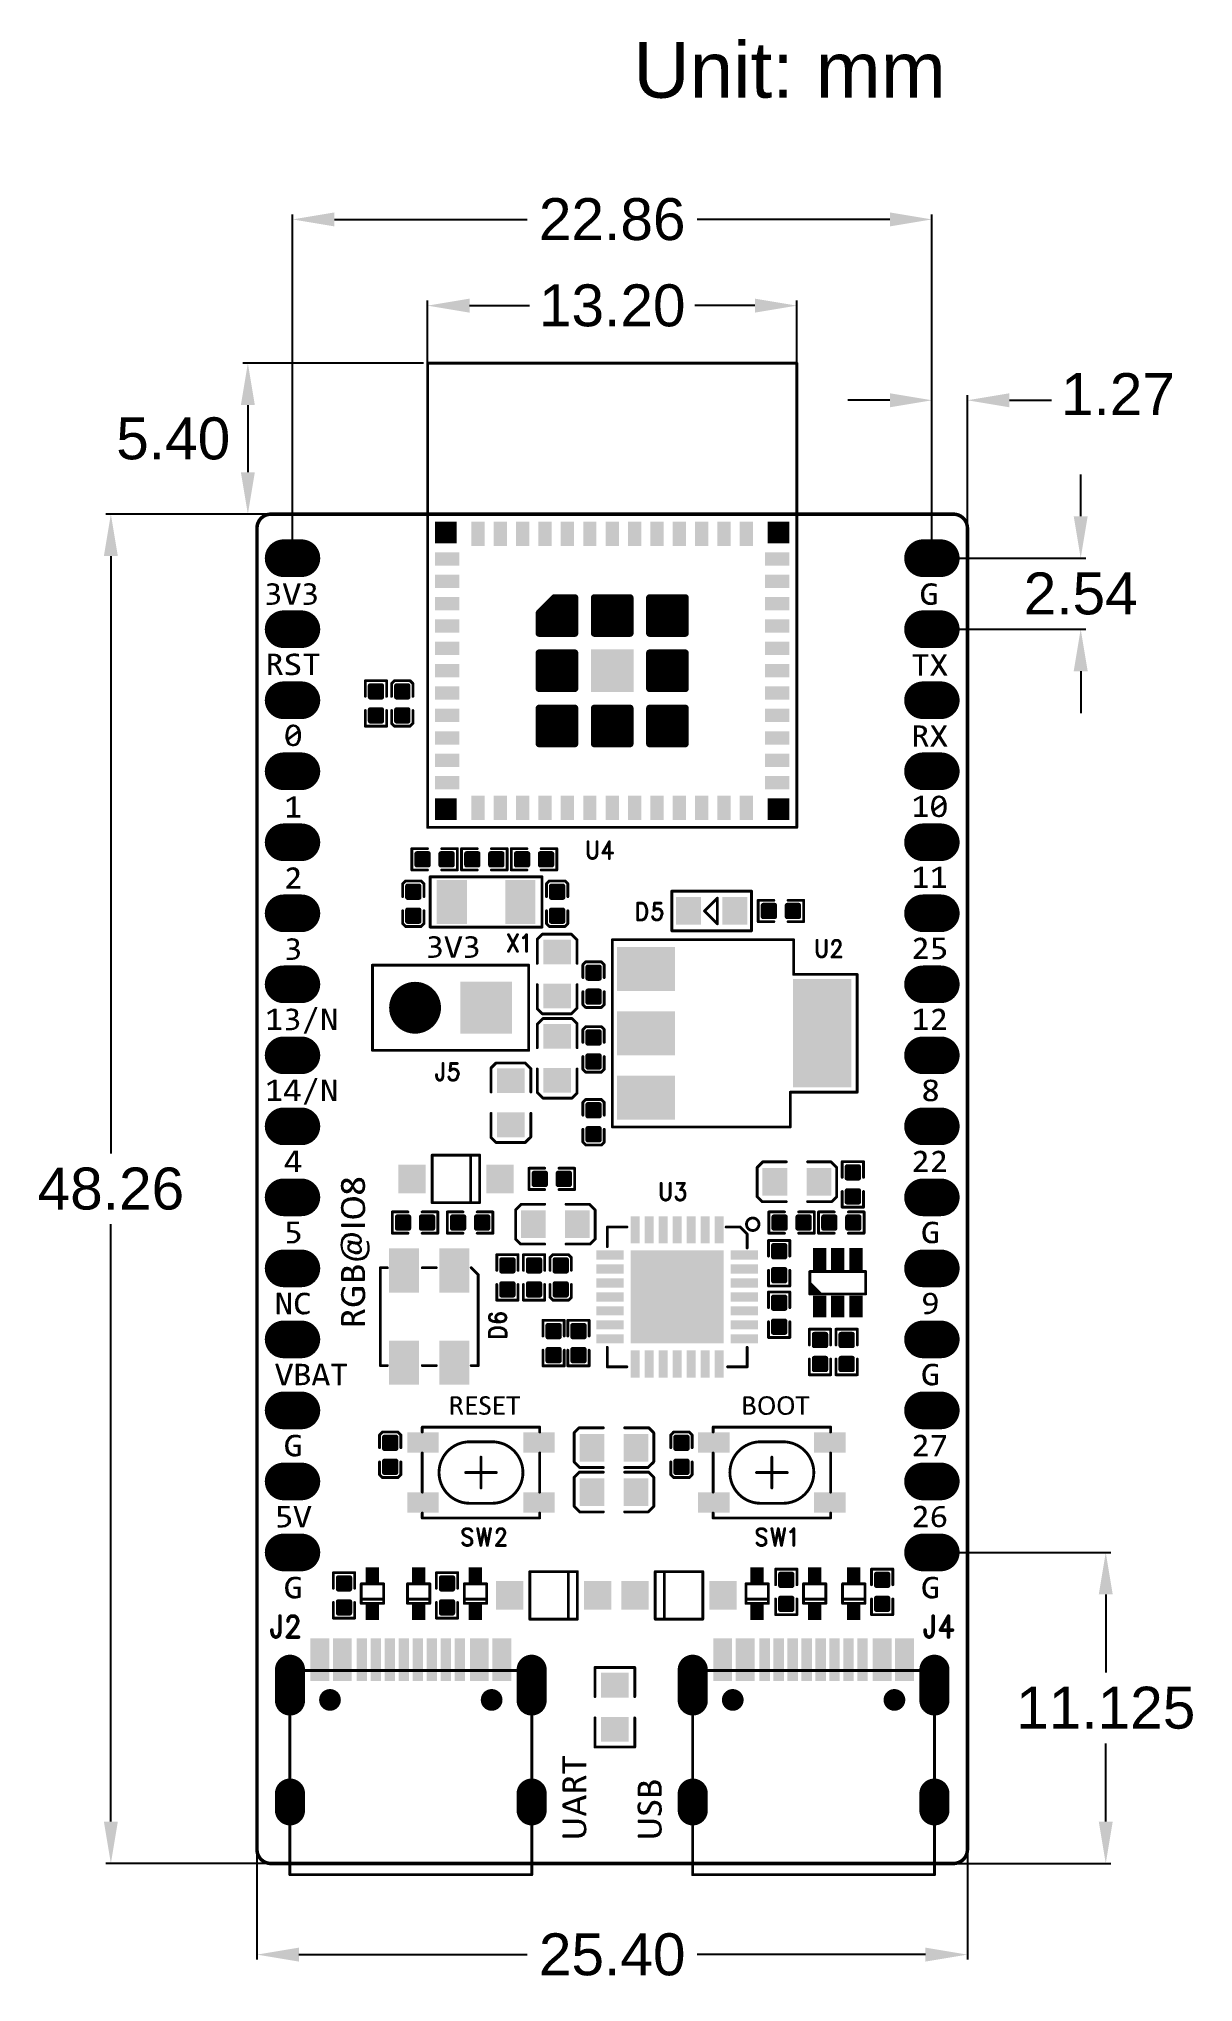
# Model space of a CAD drawing. Extents: x 17.6 to 58.9, y 21.2 to 90.7.
import ezdxf

# ---------------------------------------------------------------- set-up
doc = ezdxf.new("R2010")
doc.units = 0
doc.header["$MEASUREMENT"] = 0
doc.layers.get('0').update_dxf_attribs({"linetype": 'CONTINUOUS'})
doc.layers.get('Defpoints').update_dxf_attribs({"linetype": 'CONTINUOUS'})
doc.layers.add('SILKTOP_PHO', color=251, linetype='CONTINUOUS')
doc.styles.get("Standard").update_dxf_attribs({"font": 'arial.ttf'})
doc.dimstyles.get("Standard").update_dxf_attribs({"dimtxt": 1.5, "dimasz": 1.5, "dimexe": 0.18, "dimexo": 0, "dimgap": 0.5, "dimtad": 0, "dimtih": 1, "dimtoh": 1, "dimzin": 0, "dimdsep": 46, "dimtxsty": 'Standard', "dimcen": 0.09, "dimadec": 0, "dimazin": 0, "dimtfac": 1, "dimtofl": 0, "dimtmove": 2, "dimatfit": 3, "dimfxl": 1, "dimtolj": 1, "dimtzin": 0, "dimarcsym": 0})

msp = doc.modelspace()

# ---------------------------------------------------------------- texts
at = {"linetype": 'Continuous'}
msp.add_text('Unit: mm', height=2, dxfattribs=at).set_placement((38.854071, 88.553879))

# ---------------------------------------------------------------- blocks, each defined once
blk = doc.blocks.new('ROUND_1')
at = {"const_width": 0.0127}
blk.add_lwpolyline([(-0.00635, 0, 1), (0.00635, 0, 1)], format="xyb", close=True, dxfattribs=at)
blk = doc.blocks.new('ROUND_32')
at = {"const_width": 0.0635}
blk.add_lwpolyline([(-0.03175, 0, 1), (0.03175, 0, 1)], format="xyb", close=True, dxfattribs=at)
blk = doc.blocks.new('ROUND_33')
at = {"const_width": 0.0508}
blk.add_lwpolyline([(-0.0254, 0, 1), (0.0254, 0, 1)], format="xyb", close=True, dxfattribs=at)
blk = doc.blocks.new('RECTANGLE_197')
blk.add_solid([(0.4953, 0.4445), (0.4953, -0.4445), (-0.4953, 0.4445), (-0.4953, -0.4445)])
blk = doc.blocks.new('RECTANGLE_198')
blk.add_solid([(0.4445, 0.4953), (0.4445, -0.4953), (-0.4445, 0.4953), (-0.4445, -0.4953)])
blk = doc.blocks.new('RECTANGLE_200')
blk.add_solid([(0.163068, 0.48806), (0.163068, -0.48806), (-0.163068, 0.48806), (-0.163068, -0.48806)])
blk = doc.blocks.new('RECTANGLE_201')
blk.add_solid([(0.48806, 0.163068), (0.48806, -0.163068), (-0.48806, 0.163068), (-0.48806, -0.163068)])
blk = doc.blocks.new('SQUARE_202')
blk.add_solid([(1.663064, 1.663064), (1.663064, -1.663064), (-1.663064, 1.663064), (-1.663064, -1.663064)])
blk = doc.blocks.new('RECTANGLE_212')
blk.add_solid([(1.038098, 0.788162), (1.038098, -0.788162), (-1.038098, 0.788162), (-1.038098, -0.788162)])
blk = doc.blocks.new('RECTANGLE_213')
blk.add_solid([(1.038098, 1.938146), (1.038098, -1.938146), (-1.038098, 1.938146), (-1.038098, -1.938146)])
blk = doc.blocks.new('RECTANGLE_228')
blk.add_solid([(0.238124, 0.27813), (0.238124, -0.27813), (-0.238124, 0.27813), (-0.238124, -0.27813)])
blk = doc.blocks.new('RECTANGLE_229')
blk.add_solid([(0.538098, 0.788162), (0.538098, -0.788162), (-0.538098, 0.788162), (-0.538098, -0.788162)])
blk = doc.blocks.new('SQUARE_230')
blk.add_solid([(0.9271, 0.9271), (0.9271, -0.9271), (-0.9271, 0.9271), (-0.9271, -0.9271)])
blk = doc.blocks.new('ROUND_231')
at = {"const_width": 0.9271}
blk.add_lwpolyline([(-0.46355, 0, 1), (0.46355, 0, 1)], format="xyb", close=True, dxfattribs=at)
blk = doc.blocks.new('RECTANGLE_235')
blk.add_solid([(0.43815, 0.238124), (0.43815, -0.238124), (-0.43815, 0.238124), (-0.43815, -0.238124)])
blk = doc.blocks.new('RECTANGLE_236')
blk.add_solid([(0.238124, 0.43815), (0.238124, -0.43815), (-0.238124, 0.43815), (-0.238124, -0.43815)])
blk = doc.blocks.new('RECTANGLE_239')
blk.add_solid([(0.563118, 0.363092), (0.563118, -0.363092), (-0.563118, 0.363092), (-0.563118, -0.363092)])
blk = doc.blocks.new('OBLONG_245')
at = {"const_width": 1.3462}
blk.add_lwpolyline([(0.3175, 0), (-0.3175, 0)], dxfattribs=at)
at = {"const_width": 0.6731}
for points in [[(-0.65405, 0, 1), (0.01905, 0, 1)], [(-0.01905, 0, 1), (0.65405, 0, 1)]]:
    blk.add_lwpolyline(points, format="xyb", close=True, dxfattribs=at)
blk = doc.blocks.new('RECTANGLE_249')
blk.add_solid([(0.238124, 0.388112), (0.238124, -0.388112), (-0.238124, 0.388112), (-0.238124, -0.388112)])
blk = doc.blocks.new('RECTANGLE_250')
blk.add_solid([(0.48806, 0.51308), (0.48806, -0.51308), (-0.48806, 0.51308), (-0.48806, -0.51308)])
blk = doc.blocks.new('SQUARE_253')
blk.add_solid([(0.763142, 0.763142), (0.763142, -0.763142), (-0.763142, 0.763142), (-0.763142, -0.763142)])
blk = doc.blocks.new('SQUARE_254')
blk.add_solid([(0.388112, 0.388112), (0.388112, -0.388112), (-0.388112, 0.388112), (-0.388112, -0.388112)])
blk = doc.blocks.new('RECTANGLE_265')
blk.add_solid([(0.188086, 0.763142), (0.188086, -0.763142), (-0.188086, 0.763142), (-0.188086, -0.763142)])
blk = doc.blocks.new('OBLONG_266')
at = {"const_width": 1.076196}
blk.add_lwpolyline([(0, 0.299974), (0, -0.299974)], dxfattribs=at)
at = {"const_width": 0.538098}
for points in [[(-0.269048, 0.299974, 1), (0.269048, 0.299974, 1)], [(-0.269048, -0.299974, 1), (0.269048, -0.299974, 1)]]:
    blk.add_lwpolyline(points, format="xyb", close=True, dxfattribs=at)
blk = doc.blocks.new('OBLONG_267')
at = {"const_width": 1.076196}
blk.add_lwpolyline([(0, 0.550038), (0, -0.550038)], dxfattribs=at)
at = {"const_width": 0.538098}
for points in [[(-0.269048, 0.550038, 1), (0.269048, 0.550038, 1)], [(-0.269048, -0.550038, 1), (0.269048, -0.550038, 1)]]:
    blk.add_lwpolyline(points, format="xyb", close=True, dxfattribs=at)
blk = doc.blocks.new('ROUND_268')
at = {"const_width": 0.388112}
blk.add_lwpolyline([(-0.194056, 0, 1), (0.194056, 0, 1)], format="xyb", close=True, dxfattribs=at)
blk = doc.blocks.new('ROUND_25')
at = {"const_width": 0.127}
blk.add_lwpolyline([(-0.0635, 0, 1), (0.0635, 0, 1)], format="xyb", close=True, dxfattribs=at)
blk = doc.blocks.new('ROUND_158')
at = {"const_width": 0.0889}
blk.add_lwpolyline([(-0.04445, 0, 1), (0.04445, 0, 1)], format="xyb", close=True, dxfattribs=at)
blk = doc.blocks.new('*D70')
at = {"color": 0, "linetype": 'Continuous', "lineweight": -2}
for p, q in [((25.932, 73.66), (19.996, 73.66)), ((20.176, 72.16), (20.176, 50.796)), ((20.176, 26.9), (20.176, 48.264)), ((25.932, 25.4), (19.996, 25.4))]:
    blk.add_line(p, q, dxfattribs=at)
at = {"color": 0, "linetype": 'Continuous'}
for points in [[(19.926, 72.16), (20.426, 72.16), (20.176, 73.66)], [(19.926, 26.9), (20.426, 26.9), (20.176, 25.4)]]:
    blk.add_solid(points, dxfattribs=at)
at = {"layer": 'Defpoints', "color": 0, "linetype": 'Continuous'}
for p in [(25.932, 73.66), (20.176, 25.4), (25.932, 25.4)]:
    blk.add_point(p, dxfattribs=at)
at = {"color": 0, "linetype": 'Continuous', "insert": (20.176, 49.53), "char_height": 1.5, "attachment_point": 5}
blk.add_mtext('\\A1;48.26', dxfattribs=at)
blk = doc.blocks.new('*D71')
at = {"color": 0, "linetype": 'Continuous', "lineweight": -2}
for p, q in [((49.549, 36.525), (55.925, 36.525)), ((55.745, 35.025), (55.745, 32.228)), ((55.745, 26.9), (55.745, 29.697)), ((50.3, 25.4), (55.925, 25.4))]:
    blk.add_line(p, q, dxfattribs=at)
at = {"color": 0, "linetype": 'Continuous'}
for points in [[(55.495, 35.025), (55.995, 35.025), (55.745, 36.525)], [(55.495, 26.9), (55.995, 26.9), (55.745, 25.4)]]:
    blk.add_solid(points, dxfattribs=at)
at = {"layer": 'Defpoints', "color": 0, "linetype": 'Continuous'}
for p in [(49.549, 36.525), (50.3, 25.4), (55.745, 25.4)]:
    blk.add_point(p, dxfattribs=at)
at = {"color": 0, "linetype": 'Continuous', "insert": (55.745, 30.962), "char_height": 1.5, "attachment_point": 5}
blk.add_mtext('\\A1;11.125', dxfattribs=at)
blk = doc.blocks.new('*D72')
at = {"color": 0, "linetype": 'Continuous', "lineweight": -2}
for p, q in [((25.4, 25.9), (25.4, 21.961)), ((50.8, 25.932), (50.8, 21.961)), ((26.9, 22.141), (35.059, 22.141)), ((49.3, 22.141), (41.141, 22.141))]:
    blk.add_line(p, q, dxfattribs=at)
at = {"color": 0, "linetype": 'Continuous'}
for points in [[(26.9, 22.391), (26.9, 21.891), (25.4, 22.141)], [(49.3, 22.391), (49.3, 21.891), (50.8, 22.141)]]:
    blk.add_solid(points, dxfattribs=at)
at = {"layer": 'Defpoints', "color": 0, "linetype": 'Continuous'}
for p in [(25.4, 25.9), (50.8, 25.932), (50.8, 22.141)]:
    blk.add_point(p, dxfattribs=at)
at = {"color": 0, "linetype": 'Continuous', "insert": (38.1, 22.141), "char_height": 1.5, "attachment_point": 5}
blk.add_mtext('\\A1;25.40', dxfattribs=at)
blk = doc.blocks.new('*D74')
at = {"color": 0, "linetype": 'Continuous', "lineweight": -2}
for p, q in [((49.53, 72.197), (49.53, 77.914)), ((50.8, 73.128), (50.8, 77.914)), ((48.03, 77.734), (46.53, 77.734)), ((52.3, 77.734), (53.8, 77.734))]:
    blk.add_line(p, q, dxfattribs=at)
at = {"color": 0, "linetype": 'Continuous'}
for points in [[(48.03, 77.984), (48.03, 77.484), (49.53, 77.734)], [(52.3, 77.984), (52.3, 77.484), (50.8, 77.734)]]:
    blk.add_solid(points, dxfattribs=at)
at = {"layer": 'Defpoints', "color": 0, "linetype": 'Continuous'}
for p in [(50.8, 77.734), (50.8, 73.128), (49.53, 72.197)]:
    blk.add_point(p, dxfattribs=at)
at = {"color": 0, "linetype": 'Continuous', "insert": (56.182, 77.955), "char_height": 1.5, "attachment_point": 5}
blk.add_mtext('\\A1;1.27', dxfattribs=at)
blk = doc.blocks.new('*D76')
at = {"color": 0, "linetype": 'Continuous', "lineweight": -2}
for p, q in [((54.85, 73.585), (54.85, 75.085)), ((49.212, 72.085), (55.03, 72.085)), ((49.679, 69.545), (55.03, 69.545)), ((54.85, 68.045), (54.85, 66.545))]:
    blk.add_line(p, q, dxfattribs=at)
at = {"color": 0, "linetype": 'Continuous'}
for points in [[(54.6, 73.585), (55.1, 73.585), (54.85, 72.085)], [(54.6, 68.045), (55.1, 68.045), (54.85, 69.545)]]:
    blk.add_solid(points, dxfattribs=at)
at = {"layer": 'Defpoints', "color": 0, "linetype": 'Continuous'}
for p in [(49.212, 72.085), (54.85, 72.085), (49.679, 69.545)]:
    blk.add_point(p, dxfattribs=at)
at = {"color": 0, "linetype": 'Continuous', "insert": (54.85, 70.815), "char_height": 1.5, "attachment_point": 5}
blk.add_mtext('\\A1;2.54', dxfattribs=at)
blk = doc.blocks.new('*D77')
at = {"color": 0, "linetype": 'Continuous', "lineweight": -2}
for p, q in [((31.5, 79.06), (31.5, 81.299)), ((33, 81.119), (35.142, 81.119)), ((43.2, 81.119), (41.058, 81.119)), ((44.7, 79.035), (44.7, 81.299))]:
    blk.add_line(p, q, dxfattribs=at)
at = {"color": 0, "linetype": 'Continuous'}
for points in [[(33, 81.369), (33, 80.869), (31.5, 81.119)], [(43.2, 81.369), (43.2, 80.869), (44.7, 81.119)]]:
    blk.add_solid(points, dxfattribs=at)
at = {"layer": 'Defpoints', "color": 0, "linetype": 'Continuous'}
for p in [(44.7, 81.119), (31.5, 79.06), (44.7, 79.035)]:
    blk.add_point(p, dxfattribs=at)
at = {"color": 0, "linetype": 'Continuous', "insert": (38.1, 81.119), "char_height": 1.5, "attachment_point": 5}
blk.add_mtext('\\A1;13.20', dxfattribs=at)
blk = doc.blocks.new('*D78')
at = {"color": 0, "linetype": 'Continuous', "lineweight": -2}
for p, q in [((31.354, 79.06), (24.894, 79.06)), ((25.074, 77.56), (25.074, 75.162)), ((31.354, 73.662), (24.894, 73.662))]:
    blk.add_line(p, q, dxfattribs=at)
at = {"color": 0, "linetype": 'Continuous'}
for points in [[(24.824, 77.56), (25.324, 77.56), (25.074, 79.06)], [(24.824, 75.162), (25.324, 75.162), (25.074, 73.662)]]:
    blk.add_solid(points, dxfattribs=at)
at = {"layer": 'Defpoints', "color": 0, "linetype": 'Continuous'}
for p in [(31.354, 79.06), (25.074, 73.662), (31.354, 73.662)]:
    blk.add_point(p, dxfattribs=at)
at = {"color": 0, "linetype": 'Continuous', "insert": (22.406, 76.361), "char_height": 1.5, "attachment_point": 5}
blk.add_mtext('\\A1;5.40', dxfattribs=at)
blk = doc.blocks.new('*D80')
at = {"color": 0, "linetype": 'Continuous', "lineweight": -2}
for p, q in [((26.67, 72.197), (26.67, 84.383)), ((28.17, 84.203), (35.057, 84.203)), ((48.03, 84.203), (41.143, 84.203)), ((49.53, 72.197), (49.53, 84.383))]:
    blk.add_line(p, q, dxfattribs=at)
at = {"color": 0, "linetype": 'Continuous'}
for points in [[(28.17, 84.453), (28.17, 83.953), (26.67, 84.203)], [(48.03, 84.453), (48.03, 83.953), (49.53, 84.203)]]:
    blk.add_solid(points, dxfattribs=at)
at = {"layer": 'Defpoints', "color": 0, "linetype": 'Continuous'}
for p in [(49.53, 84.203), (26.67, 72.197), (49.53, 72.197)]:
    blk.add_point(p, dxfattribs=at)
at = {"color": 0, "linetype": 'Continuous', "insert": (38.1, 84.203), "char_height": 1.5, "attachment_point": 5}
blk.add_mtext('\\A1;22.86', dxfattribs=at)

# ---------------------------------------------------------------- dimensions: what is measured, and where the dimension line sits
at = {"linetype": 'Continuous'}
for base, p1, p2, picture, middle in [((49.53, 84.203436), (26.67, 72.196569), (49.53, 72.196569), '*D80', (38.1, 84.203436)), ((44.699936, 81.119229), (31.500064, 79.06004), (44.699936, 79.03464), '*D77', (38.1, 81.119229)), ((50.8, 22.140692), (25.4, 25.900126), (50.8, 25.931876), '*D72', (38.1, 22.140692))]:
    dim = msp.add_linear_dim(base=base, p1=p1, p2=p2, dimstyle='Standard', dxfattribs=at)
    dim.commit()
    dim.dimension.update_dxf_attribs({"geometry": picture, "text_midpoint": middle})
dim = msp.add_linear_dim(base=(25.074136, 73.661524), p1=(31.353963, 79.06004), p2=(31.353963, 73.661524), angle=90, dimstyle='Standard', dxfattribs=at)
dim.commit()
dim.dimension.update_dxf_attribs({"geometry": '*D78', "text_midpoint": (22.406203, 76.360782), "dimtype": 160})
dim = msp.add_linear_dim(base=(50.8, 77.733992), p1=(49.53, 72.196569), p2=(50.8, 73.128124), dimstyle='Standard', dxfattribs=at)
dim.commit()
dim.dimension.update_dxf_attribs({"geometry": '*D74', "text_midpoint": (56.181522, 77.955294), "dimtype": 160})
for base, p1, p2, picture, middle in [((54.850012, 72.084946), (49.679302, 69.544946), (49.2125, 72.084946), '*D76', (54.850012, 70.814946)), ((20.175589, 25.4), (25.931876, 73.66), (25.931876, 25.4), '*D70', (20.175589, 49.53))]:
    dim = msp.add_linear_dim(base=base, p1=p1, p2=p2, angle=90, dimstyle='Standard', dxfattribs=at)
    dim.commit()
    dim.dimension.update_dxf_attribs({"geometry": picture, "text_midpoint": middle})
dim = msp.add_linear_dim(base=(55.745316, 25.4), p1=(49.54905, 36.524946), p2=(50.299874, 25.4), angle=90, dimstyle='Standard', override={"dimdec": 3}, dxfattribs=at)
dim.commit()
dim.dimension.update_dxf_attribs({"geometry": '*D71', "text_midpoint": (55.745316, 30.962473)})

# ---------------------------------------------------------------- linework, layer by layer
at = {"const_width": 0.127}
for points in [[(25.900126, 73.66, 0.4142136), (25.4, 73.159874)], [(50.8, 73.159874, 0.4142136), (50.299874, 73.66)], [(25.4, 25.900126, 0.4142136), (25.900126, 25.4)], [(50.299874, 25.4, 0.4142136), (50.8, 25.900126)]]:
    msp.add_lwpolyline(points, format="xyb", dxfattribs=at)
for points, const_width in [([(50.299874, 73.66), (25.900126, 73.66)], 0.127), ([(25.4, 73.159874), (25.4, 25.900126)], 0.127), ([(50.8, 25.900126), (50.8, 73.159874)], 0.127), ([(36.036758, 70.671182), (35.48888, 70.12305)], 0.254), ([(35.48888, 70.12305), (35.48888, 69.398896)], 0.254), ([(35.564064, 69.398896), (35.564064, 70.198234)], 0.254), ([(35.691064, 69.398896), (35.691064, 70.325234)], 0.254), ([(35.818064, 69.398896), (35.818064, 70.452234)], 0.254), ([(35.945064, 69.398896), (35.945064, 70.579234)], 0.254), ([(36.761166, 70.671182), (36.036758, 70.671182)], 0.254), ([(36.072064, 69.398896), (36.072064, 70.671182)], 0.254), ([(36.199064, 69.398896), (36.199064, 70.671182)], 0.254), ([(36.326064, 69.398896), (36.326064, 70.671182)], 0.254), ([(36.453064, 69.398896), (36.453064, 70.671182)], 0.254), ([(36.580064, 69.398896), (36.580064, 70.671182)], 0.254), ([(36.707064, 69.398896), (36.707064, 70.671182)], 0.254), ([(36.761166, 69.398896), (36.761166, 70.671182)], 0.254), ([(38.736016, 70.671182), (37.463984, 70.671182)], 0.254), ([(37.463984, 70.671182), (37.463984, 69.398896)], 0.254), ([(37.469064, 69.398896), (37.469064, 70.671182)], 0.254), ([(37.596064, 69.398896), (37.596064, 70.671182)], 0.254), ([(37.723064, 69.398896), (37.723064, 70.671182)], 0.254), ([(37.850064, 69.398896), (37.850064, 70.671182)], 0.254), ([(37.977064, 69.398896), (37.977064, 70.671182)], 0.254), ([(38.104064, 69.398896), (38.104064, 70.671182)], 0.254), ([(38.231064, 69.398896), (38.231064, 70.671182)], 0.254), ([(38.358064, 69.398896), (38.358064, 70.671182)], 0.254), ([(38.485064, 69.398896), (38.485064, 70.671182)], 0.254), ([(38.612064, 69.398896), (38.612064, 70.671182)], 0.254), ([(38.736016, 69.398896), (38.736016, 70.671182)], 0.254), ([(40.71112, 70.671182), (39.438834, 70.671182)], 0.254), ([(39.438834, 70.671182), (39.438834, 69.398896)], 0.254), ([(39.501064, 69.398896), (39.501064, 70.671182)], 0.254), ([(39.628064, 69.398896), (39.628064, 70.671182)], 0.254), ([(39.755064, 69.398896), (39.755064, 70.671182)], 0.254), ([(39.882064, 69.398896), (39.882064, 70.671182)], 0.254), ([(40.009064, 69.398896), (40.009064, 70.671182)], 0.254), ([(40.136064, 69.398896), (40.136064, 70.671182)], 0.254), ([(40.263064, 69.398896), (40.263064, 70.671182)], 0.254), ([(40.390064, 69.398896), (40.390064, 70.671182)], 0.254), ([(40.517064, 69.398896), (40.517064, 70.671182)], 0.254), ([(40.644064, 69.398896), (40.644064, 70.671182)], 0.254), ([(40.71112, 69.398896), (40.71112, 70.671182)], 0.254), ([(35.48888, 69.398896), (36.761166, 69.398896)], 0.254), ([(37.463984, 69.398896), (38.736016, 69.398896)], 0.254), ([(39.438834, 69.398896), (40.71112, 69.398896)], 0.254), ([(36.761166, 68.696078), (35.48888, 68.696078)], 0.254), ([(35.48888, 68.696078), (35.48888, 67.423792)], 0.254), ([(35.564064, 67.423792), (35.564064, 68.696078)], 0.254), ([(35.691064, 67.423792), (35.691064, 68.696078)], 0.254), ([(35.818064, 67.423792), (35.818064, 68.696078)], 0.254), ([(35.945064, 67.423792), (35.945064, 68.696078)], 0.254), ([(36.072064, 67.423792), (36.072064, 68.696078)], 0.254), ([(36.199064, 67.423792), (36.199064, 68.696078)], 0.254), ([(36.326064, 67.423792), (36.326064, 68.696078)], 0.254), ([(36.453064, 67.423792), (36.453064, 68.696078)], 0.254), ([(36.580064, 67.423792), (36.580064, 68.696078)], 0.254), ([(36.707064, 67.423792), (36.707064, 68.696078)], 0.254), ([(36.761166, 67.423792), (36.761166, 68.696078)], 0.254), ([(40.71112, 68.696078), (39.438834, 68.696078)], 0.254), ([(39.438834, 68.696078), (39.438834, 67.423792)], 0.254), ([(39.501064, 67.423792), (39.501064, 68.696078)], 0.254), ([(39.628064, 67.423792), (39.628064, 68.696078)], 0.254), ([(39.755064, 67.423792), (39.755064, 68.696078)], 0.254), ([(39.882064, 67.423792), (39.882064, 68.696078)], 0.254), ([(40.009064, 67.423792), (40.009064, 68.696078)], 0.254), ([(40.136064, 67.423792), (40.136064, 68.696078)], 0.254), ([(40.263064, 67.423792), (40.263064, 68.696078)], 0.254), ([(40.390064, 67.423792), (40.390064, 68.696078)], 0.254), ([(40.517064, 67.423792), (40.517064, 68.696078)], 0.254), ([(40.644064, 67.423792), (40.644064, 68.696078)], 0.254), ([(40.71112, 67.423792), (40.71112, 68.696078)], 0.254), ([(29.4513, 67.116706), (29.4513, 67.523106)], 0.1778), ([(29.4513, 67.523106), (29.8577, 67.523106)], 0.1778), ([(29.4513, 67.3608), (29.8577, 67.3608)], 0.1778), ([(29.4894, 67.116706), (29.4894, 67.523106)], 0.1778), ([(29.6672, 67.116706), (29.6672, 67.523106)], 0.1778), ([(29.845, 67.116706), (29.845, 67.523106)], 0.1778), ([(29.8577, 67.523106), (29.8577, 67.116706)], 0.1778), ([(30.3911, 67.116706), (30.3911, 67.523106)], 0.1778), ([(30.3911, 67.523106), (30.7975, 67.523106)], 0.1778), ([(30.3911, 67.3608), (30.7975, 67.3608)], 0.1778), ([(30.5562, 67.116706), (30.5562, 67.523106)], 0.1778), ([(30.734, 67.116706), (30.734, 67.523106)], 0.1778), ([(30.7975, 67.523106), (30.7975, 67.116706)], 0.1778), ([(35.48888, 67.423792), (36.761166, 67.423792)], 0.254), ([(39.438834, 67.423792), (40.71112, 67.423792)], 0.254), ([(29.4513, 67.183), (29.8577, 67.183)], 0.1778), ([(29.8577, 67.116706), (29.4513, 67.116706)], 0.1778), ([(29.4513, 66.258694), (29.4513, 66.665094)], 0.1778), ([(29.4513, 66.665094), (29.8577, 66.665094)], 0.1778), ([(29.4513, 66.6496), (29.8577, 66.6496)], 0.1778), ([(29.4894, 66.258694), (29.4894, 66.665094)], 0.1778), ([(29.6672, 66.258694), (29.6672, 66.665094)], 0.1778), ([(29.845, 66.258694), (29.845, 66.665094)], 0.1778), ([(29.8577, 66.665094), (29.8577, 66.258694)], 0.1778), ([(30.3911, 67.183), (30.7975, 67.183)], 0.1778), ([(30.7975, 67.116706), (30.3911, 67.116706)], 0.1778), ([(30.3911, 66.258694), (30.3911, 66.665094)], 0.1778), ([(30.3911, 66.665094), (30.7975, 66.665094)], 0.1778), ([(30.3911, 66.6496), (30.7975, 66.6496)], 0.1778), ([(30.5562, 66.258694), (30.5562, 66.665094)], 0.1778), ([(30.734, 66.258694), (30.734, 66.665094)], 0.1778), ([(30.7975, 66.665094), (30.7975, 66.258694)], 0.1778), ([(36.761166, 66.720974), (35.48888, 66.720974)], 0.254), ([(35.48888, 66.720974), (35.48888, 65.448942)], 0.254), ([(35.564064, 65.448942), (35.564064, 66.720974)], 0.254), ([(35.691064, 65.448942), (35.691064, 66.720974)], 0.254), ([(35.818064, 65.448942), (35.818064, 66.720974)], 0.254), ([(35.945064, 65.448942), (35.945064, 66.720974)], 0.254), ([(36.072064, 65.448942), (36.072064, 66.720974)], 0.254), ([(36.199064, 65.448942), (36.199064, 66.720974)], 0.254), ([(36.326064, 65.448942), (36.326064, 66.720974)], 0.254), ([(36.453064, 65.448942), (36.453064, 66.720974)], 0.254), ([(36.580064, 65.448942), (36.580064, 66.720974)], 0.254), ([(36.707064, 65.448942), (36.707064, 66.720974)], 0.254), ([(36.761166, 65.448942), (36.761166, 66.720974)], 0.254), ([(38.736016, 66.720974), (37.463984, 66.720974)], 0.254), ([(37.463984, 66.720974), (37.463984, 65.448942)], 0.254), ([(37.469064, 65.448942), (37.469064, 66.720974)], 0.254), ([(37.596064, 65.448942), (37.596064, 66.720974)], 0.254), ([(37.723064, 65.448942), (37.723064, 66.720974)], 0.254), ([(37.850064, 65.448942), (37.850064, 66.720974)], 0.254), ([(37.977064, 65.448942), (37.977064, 66.720974)], 0.254), ([(38.104064, 65.448942), (38.104064, 66.720974)], 0.254), ([(38.231064, 65.448942), (38.231064, 66.720974)], 0.254), ([(38.358064, 65.448942), (38.358064, 66.720974)], 0.254), ([(38.485064, 65.448942), (38.485064, 66.720974)], 0.254), ([(38.612064, 65.448942), (38.612064, 66.720974)], 0.254), ([(38.736016, 65.448942), (38.736016, 66.720974)], 0.254), ([(40.71112, 66.720974), (39.438834, 66.720974)], 0.254), ([(39.438834, 66.720974), (39.438834, 65.448942)], 0.254), ([(39.501064, 65.448942), (39.501064, 66.720974)], 0.254), ([(39.628064, 65.448942), (39.628064, 66.720974)], 0.254), ([(39.755064, 65.448942), (39.755064, 66.720974)], 0.254), ([(39.882064, 65.448942), (39.882064, 66.720974)], 0.254), ([(40.009064, 65.448942), (40.009064, 66.720974)], 0.254), ([(40.136064, 65.448942), (40.136064, 66.720974)], 0.254), ([(40.263064, 65.448942), (40.263064, 66.720974)], 0.254), ([(40.390064, 65.448942), (40.390064, 66.720974)], 0.254), ([(40.517064, 65.448942), (40.517064, 66.720974)], 0.254), ([(40.644064, 65.448942), (40.644064, 66.720974)], 0.254), ([(40.71112, 65.448942), (40.71112, 66.720974)], 0.254), ([(29.4513, 66.4718), (29.8577, 66.4718)], 0.1778), ([(29.4513, 66.294), (29.8577, 66.294)], 0.1778), ([(29.8577, 66.258694), (29.4513, 66.258694)], 0.1778), ([(30.3911, 66.4718), (30.7975, 66.4718)], 0.1778), ([(30.3911, 66.294), (30.7975, 66.294)], 0.1778), ([(30.7975, 66.258694), (30.3911, 66.258694)], 0.1778), ([(35.48888, 65.448942), (36.761166, 65.448942)], 0.254), ([(37.463984, 65.448942), (38.736016, 65.448942)], 0.254), ([(39.438834, 65.448942), (40.71112, 65.448942)], 0.254), ([(31.117794, 61.1124), (31.117794, 61.5188)], 0.1778), ([(31.117794, 61.5188), (31.524194, 61.5188)], 0.1778), ([(31.117794, 61.4934), (31.524194, 61.4934)], 0.1778), ([(31.117794, 61.3156), (31.524194, 61.3156)], 0.1778), ([(31.117794, 61.1378), (31.524194, 61.1378)], 0.1778), ([(31.524194, 61.1124), (31.117794, 61.1124)], 0.1778), ([(31.2674, 61.1124), (31.2674, 61.5188)], 0.1778), ([(31.4452, 61.1124), (31.4452, 61.5188)], 0.1778), ([(31.524194, 61.5188), (31.524194, 61.1124)], 0.1778), ([(31.975806, 61.1124), (31.975806, 61.5188)], 0.1778), ([(31.975806, 61.5188), (32.382206, 61.5188)], 0.1778), ([(31.975806, 61.4934), (32.382206, 61.4934)], 0.1778), ([(31.975806, 61.3156), (32.382206, 61.3156)], 0.1778), ([(31.975806, 61.1378), (32.382206, 61.1378)], 0.1778), ([(32.382206, 61.1124), (31.975806, 61.1124)], 0.1778), ([(31.9786, 61.1124), (31.9786, 61.5188)], 0.1778), ([(32.1564, 61.1124), (32.1564, 61.5188)], 0.1778), ([(32.3342, 61.1124), (32.3342, 61.5188)], 0.1778), ([(32.382206, 61.5188), (32.382206, 61.1124)], 0.1778), ([(32.895794, 61.1124), (32.895794, 61.5188)], 0.1778), ([(32.895794, 61.5188), (33.302194, 61.5188)], 0.1778), ([(32.895794, 61.4934), (33.302194, 61.4934)], 0.1778), ([(32.895794, 61.3156), (33.302194, 61.3156)], 0.1778), ([(32.895794, 61.1378), (33.302194, 61.1378)], 0.1778), ([(33.302194, 61.1124), (32.895794, 61.1124)], 0.1778), ([(33.0454, 61.1124), (33.0454, 61.5188)], 0.1778), ([(33.2232, 61.1124), (33.2232, 61.5188)], 0.1778), ([(33.302194, 61.5188), (33.302194, 61.1124)], 0.1778), ([(33.753806, 61.1124), (33.753806, 61.5188)], 0.1778), ([(33.753806, 61.5188), (34.160206, 61.5188)], 0.1778), ([(33.753806, 61.4934), (34.160206, 61.4934)], 0.1778), ([(33.753806, 61.3156), (34.160206, 61.3156)], 0.1778), ([(33.753806, 61.1378), (34.160206, 61.1378)], 0.1778), ([(34.160206, 61.1124), (33.753806, 61.1124)], 0.1778), ([(33.7566, 61.1124), (33.7566, 61.5188)], 0.1778), ([(33.9344, 61.1124), (33.9344, 61.5188)], 0.1778), ([(34.1122, 61.1124), (34.1122, 61.5188)], 0.1778), ([(34.160206, 61.5188), (34.160206, 61.1124)], 0.1778), ([(34.673794, 61.1124), (34.673794, 61.5188)], 0.1778), ([(34.673794, 61.5188), (35.080194, 61.5188)], 0.1778), ([(34.673794, 61.4934), (35.080194, 61.4934)], 0.1778), ([(34.673794, 61.3156), (35.080194, 61.3156)], 0.1778), ([(34.673794, 61.1378), (35.080194, 61.1378)], 0.1778), ([(35.080194, 61.1124), (34.673794, 61.1124)], 0.1778), ([(34.8234, 61.1124), (34.8234, 61.5188)], 0.1778), ([(35.0012, 61.1124), (35.0012, 61.5188)], 0.1778), ([(35.080194, 61.5188), (35.080194, 61.1124)], 0.1778), ([(35.531806, 61.1124), (35.531806, 61.5188)], 0.1778), ([(35.531806, 61.5188), (35.938206, 61.5188)], 0.1778), ([(35.531806, 61.4934), (35.938206, 61.4934)], 0.1778), ([(35.531806, 61.3156), (35.938206, 61.3156)], 0.1778), ([(35.531806, 61.1378), (35.938206, 61.1378)], 0.1778), ([(35.938206, 61.1124), (35.531806, 61.1124)], 0.1778), ([(35.5346, 61.1124), (35.5346, 61.5188)], 0.1778), ([(35.7124, 61.1124), (35.7124, 61.5188)], 0.1778), ([(35.8902, 61.1124), (35.8902, 61.5188)], 0.1778), ([(35.938206, 61.5188), (35.938206, 61.1124)], 0.1778), ([(30.7848, 59.953906), (30.7848, 60.360306)], 0.1778), ([(30.7848, 60.360306), (31.1912, 60.360306)], 0.1778), ([(30.7848, 60.2488), (31.1912, 60.2488)], 0.1778), ([(30.7848, 60.071), (31.1912, 60.071)], 0.1778), ([(31.1912, 59.953906), (30.7848, 59.953906)], 0.1778), ([(30.9118, 59.953906), (30.9118, 60.360306)], 0.1778), ([(31.0896, 59.953906), (31.0896, 60.360306)], 0.1778), ([(31.1912, 60.360306), (31.1912, 59.953906)], 0.1778), ([(35.9283, 59.953906), (35.9283, 60.360306)], 0.1778), ([(35.9283, 60.360306), (36.3347, 60.360306)], 0.1778), ([(35.9283, 60.2488), (36.3347, 60.2488)], 0.1778), ([(35.9283, 60.071), (36.3347, 60.071)], 0.1778), ([(36.3347, 59.953906), (35.9283, 59.953906)], 0.1778), ([(36.068, 59.953906), (36.068, 60.360306)], 0.1778), ([(36.2458, 59.953906), (36.2458, 60.360306)], 0.1778), ([(36.3347, 60.360306), (36.3347, 59.953906)], 0.1778), ([(30.7848, 59.095894), (30.7848, 59.502294)], 0.1778), ([(30.7848, 59.502294), (31.1912, 59.502294)], 0.1778), ([(30.7848, 59.3598), (31.1912, 59.3598)], 0.1778), ([(30.7848, 59.182), (31.1912, 59.182)], 0.1778), ([(31.1912, 59.095894), (30.7848, 59.095894)], 0.1778), ([(30.9118, 59.095894), (30.9118, 59.502294)], 0.1778), ([(31.0896, 59.095894), (31.0896, 59.502294)], 0.1778), ([(31.1912, 59.502294), (31.1912, 59.095894)], 0.1778), ([(35.9283, 59.095894), (35.9283, 59.502294)], 0.1778), ([(35.9283, 59.502294), (36.3347, 59.502294)], 0.1778), ([(35.9283, 59.3598), (36.3347, 59.3598)], 0.1778), ([(35.9283, 59.182), (36.3347, 59.182)], 0.1778), ([(36.3347, 59.095894), (35.9283, 59.095894)], 0.1778), ([(36.068, 59.095894), (36.068, 59.502294)], 0.1778), ([(36.2458, 59.095894), (36.2458, 59.502294)], 0.1778), ([(36.3347, 59.502294), (36.3347, 59.095894)], 0.1778), ([(43.500294, 59.26455), (43.500294, 59.67095)], 0.1778), ([(43.500294, 59.67095), (43.906694, 59.67095)], 0.1778), ([(43.500294, 59.5376), (43.906694, 59.5376)], 0.1778), ([(43.500294, 59.3598), (43.906694, 59.3598)], 0.1778), ([(43.906694, 59.26455), (43.500294, 59.26455)], 0.1778), ([(43.5356, 59.26455), (43.5356, 59.67095)], 0.1778), ([(43.7134, 59.26455), (43.7134, 59.67095)], 0.1778), ([(43.8912, 59.26455), (43.8912, 59.67095)], 0.1778), ([(43.906694, 59.67095), (43.906694, 59.26455)], 0.1778), ([(44.358306, 59.26455), (44.358306, 59.67095)], 0.1778), ([(44.358306, 59.67095), (44.764706, 59.67095)], 0.1778), ([(44.358306, 59.5376), (44.764706, 59.5376)], 0.1778), ([(44.358306, 59.3598), (44.764706, 59.3598)], 0.1778), ([(44.764706, 59.26455), (44.358306, 59.26455)], 0.1778), ([(44.4246, 59.26455), (44.4246, 59.67095)], 0.1778), ([(44.6024, 59.26455), (44.6024, 59.67095)], 0.1778), ([(44.764706, 59.67095), (44.764706, 59.26455)], 0.1778), ([(37.23005, 57.058306), (37.23005, 57.464706)], 0.1778), ([(37.23005, 57.464706), (37.63645, 57.464706)], 0.1778), ([(37.23005, 57.404), (37.63645, 57.404)], 0.1778), ([(37.23005, 57.2262), (37.63645, 57.2262)], 0.1778), ([(37.63645, 57.058306), (37.23005, 57.058306)], 0.1778), ([(37.3126, 57.058306), (37.3126, 57.464706)], 0.1778), ([(37.4904, 57.058306), (37.4904, 57.464706)], 0.1778), ([(37.63645, 57.464706), (37.63645, 57.058306)], 0.1778), ([(37.23005, 56.200294), (37.23005, 56.606694)], 0.1778), ([(37.23005, 56.606694), (37.63645, 56.606694)], 0.1778), ([(37.23005, 56.515), (37.63645, 56.515)], 0.1778), ([(37.23005, 56.3372), (37.63645, 56.3372)], 0.1778), ([(37.3126, 56.200294), (37.3126, 56.606694)], 0.1778), ([(37.4904, 56.200294), (37.4904, 56.606694)], 0.1778), ([(37.63645, 56.606694), (37.63645, 56.200294)], 0.1778), ([(37.63645, 56.200294), (37.23005, 56.200294)], 0.1778), ([(37.23005, 54.740556), (37.23005, 55.146956)], 0.1778), ([(37.23005, 55.146956), (37.63645, 55.146956)], 0.1778), ([(37.23005, 55.0926), (37.63645, 55.0926)], 0.1778), ([(37.23005, 54.9148), (37.63645, 54.9148)], 0.1778), ([(37.3126, 54.740556), (37.3126, 55.146956)], 0.1778), ([(37.4904, 54.740556), (37.4904, 55.146956)], 0.1778), ([(37.63645, 55.146956), (37.63645, 54.740556)], 0.1778), ([(37.63645, 54.740556), (37.23005, 54.740556)], 0.1778), ([(37.23005, 53.882544), (37.23005, 54.288944)], 0.1778), ([(37.23005, 54.288944), (37.63645, 54.288944)], 0.1778), ([(37.23005, 54.2036), (37.63645, 54.2036)], 0.1778), ([(37.3126, 53.882544), (37.3126, 54.288944)], 0.1778), ([(37.4904, 53.882544), (37.4904, 54.288944)], 0.1778), ([(37.63645, 54.288944), (37.63645, 53.882544)], 0.1778), ([(37.23005, 54.0258), (37.63645, 54.0258)], 0.1778), ([(37.63645, 53.882544), (37.23005, 53.882544)], 0.1778), ([(37.23005, 52.137056), (37.23005, 52.543456)], 0.1778), ([(37.23005, 52.543456), (37.63645, 52.543456)], 0.1778), ([(37.23005, 52.4256), (37.63645, 52.4256)], 0.1778), ([(37.23005, 52.2478), (37.63645, 52.2478)], 0.1778), ([(37.63645, 52.137056), (37.23005, 52.137056)], 0.1778), ([(37.3126, 52.137056), (37.3126, 52.543456)], 0.1778), ([(37.4904, 52.137056), (37.4904, 52.543456)], 0.1778), ([(37.63645, 52.543456), (37.63645, 52.137056)], 0.1778), ([(37.23005, 51.279044), (37.23005, 51.685444)], 0.1778), ([(37.23005, 51.685444), (37.63645, 51.685444)], 0.1778), ([(37.23005, 51.5366), (37.63645, 51.5366)], 0.1778), ([(37.23005, 51.3588), (37.63645, 51.3588)], 0.1778), ([(37.3126, 51.279044), (37.3126, 51.685444)], 0.1778), ([(37.4904, 51.279044), (37.4904, 51.685444)], 0.1778), ([(37.63645, 51.685444), (37.63645, 51.279044)], 0.1778), ([(37.63645, 51.279044), (37.23005, 51.279044)], 0.1778), ([(35.308794, 49.6824), (35.308794, 50.0888)], 0.1778), ([(35.308794, 50.0888), (35.715194, 50.0888)], 0.1778), ([(35.3568, 49.6824), (35.3568, 50.0888)], 0.1778), ([(35.5346, 49.6824), (35.5346, 50.0888)], 0.1778), ([(35.7124, 49.6824), (35.7124, 50.0888)], 0.1778), ([(35.715194, 50.0888), (35.715194, 49.6824)], 0.1778), ([(36.166806, 49.6824), (36.166806, 50.0888)], 0.1778), ([(36.166806, 50.0888), (36.573206, 50.0888)], 0.1778), ([(36.2458, 49.6824), (36.2458, 50.0888)], 0.1778), ([(36.4236, 49.6824), (36.4236, 50.0888)], 0.1778), ([(36.573206, 50.0888), (36.573206, 49.6824)], 0.1778), ([(46.50105, 49.914556), (46.50105, 50.320956)], 0.1778), ([(46.50105, 50.320956), (46.90745, 50.320956)], 0.1778), ([(46.50105, 50.292), (46.90745, 50.292)], 0.1778), ([(46.50105, 50.1142), (46.90745, 50.1142)], 0.1778), ([(46.5582, 49.914556), (46.5582, 50.320956)], 0.1778), ([(46.736, 49.914556), (46.736, 50.320956)], 0.1778), ([(46.90745, 50.320956), (46.90745, 49.914556)], 0.1778), ([(35.308794, 49.9364), (35.715194, 49.9364)], 0.1778), ([(35.308794, 49.7586), (35.715194, 49.7586)], 0.1778), ([(35.715194, 49.6824), (35.308794, 49.6824)], 0.1778), ([(36.166806, 49.9364), (36.573206, 49.9364)], 0.1778), ([(36.166806, 49.7586), (36.573206, 49.7586)], 0.1778), ([(36.573206, 49.6824), (36.166806, 49.6824)], 0.1778), ([(46.50105, 49.9364), (46.90745, 49.9364)], 0.1778), ([(46.90745, 49.914556), (46.50105, 49.914556)], 0.1778), ([(46.50105, 49.056544), (46.50105, 49.462944)], 0.1778), ([(46.50105, 49.462944), (46.90745, 49.462944)], 0.1778), ([(46.50105, 49.403), (46.90745, 49.403)], 0.1778), ([(46.5582, 49.056544), (46.5582, 49.462944)], 0.1778), ([(46.736, 49.056544), (46.736, 49.462944)], 0.1778), ([(46.90745, 49.462944), (46.90745, 49.056544)], 0.1778), ([(46.50105, 49.2252), (46.90745, 49.2252)], 0.1778), ([(46.90745, 49.056544), (46.50105, 49.056544)], 0.1778), ([(30.419294, 48.1203), (30.419294, 48.5267)], 0.1778), ([(30.419294, 48.5267), (30.825694, 48.5267)], 0.1778), ([(30.419294, 48.514), (30.825694, 48.514)], 0.1778), ([(30.419294, 48.3362), (30.825694, 48.3362)], 0.1778), ([(30.419294, 48.1584), (30.825694, 48.1584)], 0.1778), ([(30.825694, 48.1203), (30.419294, 48.1203)], 0.1778), ([(30.5562, 48.1203), (30.5562, 48.5267)], 0.1778), ([(30.734, 48.1203), (30.734, 48.5267)], 0.1778), ([(30.825694, 48.5267), (30.825694, 48.1203)], 0.1778), ([(31.277306, 48.1203), (31.277306, 48.5267)], 0.1778), ([(31.277306, 48.5267), (31.683706, 48.5267)], 0.1778), ([(31.277306, 48.514), (31.683706, 48.514)], 0.1778), ([(31.277306, 48.3362), (31.683706, 48.3362)], 0.1778), ([(31.277306, 48.1584), (31.683706, 48.1584)], 0.1778), ([(31.683706, 48.1203), (31.277306, 48.1203)], 0.1778), ([(31.4452, 48.1203), (31.4452, 48.5267)], 0.1778), ([(31.623, 48.1203), (31.623, 48.5267)], 0.1778), ([(31.683706, 48.5267), (31.683706, 48.1203)], 0.1778), ([(32.387794, 48.1203), (32.387794, 48.5267)], 0.1778), ([(32.387794, 48.5267), (32.794194, 48.5267)], 0.1778), ([(32.387794, 48.514), (32.794194, 48.514)], 0.1778), ([(32.387794, 48.3362), (32.794194, 48.3362)], 0.1778), ([(32.387794, 48.1584), (32.794194, 48.1584)], 0.1778), ([(32.794194, 48.1203), (32.387794, 48.1203)], 0.1778), ([(32.512, 48.1203), (32.512, 48.5267)], 0.1778), ([(32.6898, 48.1203), (32.6898, 48.5267)], 0.1778), ([(32.794194, 48.5267), (32.794194, 48.1203)], 0.1778), ([(33.245806, 48.1203), (33.245806, 48.5267)], 0.1778), ([(33.245806, 48.5267), (33.652206, 48.5267)], 0.1778), ([(33.245806, 48.514), (33.652206, 48.514)], 0.1778), ([(33.245806, 48.3362), (33.652206, 48.3362)], 0.1778), ([(33.245806, 48.1584), (33.652206, 48.1584)], 0.1778), ([(33.652206, 48.1203), (33.245806, 48.1203)], 0.1778), ([(33.401, 48.1203), (33.401, 48.5267)], 0.1778), ([(33.5788, 48.1203), (33.5788, 48.5267)], 0.1778), ([(33.652206, 48.5267), (33.652206, 48.1203)], 0.1778), ([(43.881294, 48.1203), (43.881294, 48.5267)], 0.1778), ([(43.881294, 48.5267), (44.287694, 48.5267)], 0.1778), ([(43.881294, 48.514), (44.287694, 48.514)], 0.1778), ([(43.881294, 48.3362), (44.287694, 48.3362)], 0.1778), ([(43.881294, 48.1584), (44.287694, 48.1584)], 0.1778), ([(44.287694, 48.1203), (43.881294, 48.1203)], 0.1778), ([(43.8912, 48.1203), (43.8912, 48.5267)], 0.1778), ([(44.069, 48.1203), (44.069, 48.5267)], 0.1778), ([(44.2468, 48.1203), (44.2468, 48.5267)], 0.1778), ([(44.287694, 48.5267), (44.287694, 48.1203)], 0.1778), ([(44.739306, 48.1203), (44.739306, 48.5267)], 0.1778), ([(44.739306, 48.5267), (45.145706, 48.5267)], 0.1778), ([(44.739306, 48.514), (45.145706, 48.514)], 0.1778), ([(44.739306, 48.3362), (45.145706, 48.3362)], 0.1778), ([(44.739306, 48.1584), (45.145706, 48.1584)], 0.1778), ([(45.145706, 48.1203), (44.739306, 48.1203)], 0.1778), ([(44.7802, 48.1203), (44.7802, 48.5267)], 0.1778), ([(44.958, 48.1203), (44.958, 48.5267)], 0.1778), ([(45.1358, 48.1203), (45.1358, 48.5267)], 0.1778), ([(45.145706, 48.5267), (45.145706, 48.1203)], 0.1778), ([(45.659294, 48.1203), (45.659294, 48.5267)], 0.1778), ([(45.659294, 48.5267), (46.065694, 48.5267)], 0.1778), ([(45.659294, 48.514), (46.065694, 48.514)], 0.1778), ([(45.659294, 48.3362), (46.065694, 48.3362)], 0.1778), ([(45.659294, 48.1584), (46.065694, 48.1584)], 0.1778), ([(46.065694, 48.1203), (45.659294, 48.1203)], 0.1778), ([(45.6692, 48.1203), (45.6692, 48.5267)], 0.1778), ([(45.847, 48.1203), (45.847, 48.5267)], 0.1778), ([(46.0248, 48.1203), (46.0248, 48.5267)], 0.1778), ([(46.065694, 48.5267), (46.065694, 48.1203)], 0.1778), ([(46.517306, 48.1203), (46.517306, 48.5267)], 0.1778), ([(46.517306, 48.5267), (46.923706, 48.5267)], 0.1778), ([(46.517306, 48.514), (46.923706, 48.514)], 0.1778), ([(46.517306, 48.3362), (46.923706, 48.3362)], 0.1778), ([(46.517306, 48.1584), (46.923706, 48.1584)], 0.1778), ([(46.923706, 48.1203), (46.517306, 48.1203)], 0.1778), ([(46.5582, 48.1203), (46.5582, 48.5267)], 0.1778), ([(46.736, 48.1203), (46.736, 48.5267)], 0.1778), ([(46.9138, 48.1203), (46.9138, 48.5267)], 0.1778), ([(46.923706, 48.5267), (46.923706, 48.1203)], 0.1778), ([(43.8658, 47.095156), (43.8658, 47.501556)], 0.1778), ([(43.8658, 47.501556), (44.2722, 47.501556)], 0.1778), ([(43.8658, 47.4472), (44.2722, 47.4472)], 0.1778), ([(43.8658, 47.2694), (44.2722, 47.2694)], 0.1778), ([(43.8912, 47.095156), (43.8912, 47.501556)], 0.1778), ([(44.069, 47.095156), (44.069, 47.501556)], 0.1778), ([(44.2468, 47.095156), (44.2468, 47.501556)], 0.1778), ([(44.2722, 47.501556), (44.2722, 47.095156)], 0.1778), ([(34.1503, 46.587156), (34.1503, 46.993556)], 0.1778), ([(34.1503, 46.993556), (34.5567, 46.993556)], 0.1778), ([(34.1503, 46.9138), (34.5567, 46.9138)], 0.1778), ([(34.1503, 46.736), (34.5567, 46.736)], 0.1778), ([(34.5567, 46.587156), (34.1503, 46.587156)], 0.1778), ([(34.29, 46.587156), (34.29, 46.993556)], 0.1778), ([(34.4678, 46.587156), (34.4678, 46.993556)], 0.1778), ([(34.5567, 46.993556), (34.5567, 46.587156)], 0.1778), ([(35.1028, 46.587156), (35.1028, 46.993556)], 0.1778), ([(35.1028, 46.993556), (35.5092, 46.993556)], 0.1778), ([(35.1028, 46.9138), (35.5092, 46.9138)], 0.1778), ([(35.1028, 46.736), (35.5092, 46.736)], 0.1778), ([(35.5092, 46.587156), (35.1028, 46.587156)], 0.1778), ([(35.179, 46.587156), (35.179, 46.993556)], 0.1778), ([(35.3568, 46.587156), (35.3568, 46.993556)], 0.1778), ([(35.5092, 46.993556), (35.5092, 46.587156)], 0.1778), ([(36.0553, 46.587156), (36.0553, 46.993556)], 0.1778), ([(36.0553, 46.993556), (36.4617, 46.993556)], 0.1778), ([(36.0553, 46.9138), (36.4617, 46.9138)], 0.1778), ([(36.0553, 46.736), (36.4617, 46.736)], 0.1778), ([(36.4617, 46.587156), (36.0553, 46.587156)], 0.1778), ([(36.068, 46.587156), (36.068, 46.993556)], 0.1778), ([(36.2458, 46.587156), (36.2458, 46.993556)], 0.1778), ([(36.4236, 46.587156), (36.4236, 46.993556)], 0.1778), ([(36.4617, 46.993556), (36.4617, 46.587156)], 0.1778), ([(44.2722, 47.095156), (43.8658, 47.095156)], 0.1778), ([(43.8658, 46.237144), (43.8658, 46.643544)], 0.1778), ([(43.8658, 46.643544), (44.2722, 46.643544)], 0.1778), ([(43.8658, 46.5582), (44.2722, 46.5582)], 0.1778), ([(43.8912, 46.237144), (43.8912, 46.643544)], 0.1778), ([(44.069, 46.237144), (44.069, 46.643544)], 0.1778), ([(44.2468, 46.237144), (44.2468, 46.643544)], 0.1778), ([(44.2722, 46.643544), (44.2722, 46.237144)], 0.1778), ([(34.1503, 45.729144), (34.1503, 46.135544)], 0.1778), ([(34.1503, 46.135544), (34.5567, 46.135544)], 0.1778), ([(34.1503, 46.0248), (34.5567, 46.0248)], 0.1778), ([(34.1503, 45.847), (34.5567, 45.847)], 0.1778), ([(34.29, 45.729144), (34.29, 46.135544)], 0.1778), ([(34.4678, 45.729144), (34.4678, 46.135544)], 0.1778), ([(34.5567, 46.135544), (34.5567, 45.729144)], 0.1778), ([(35.1028, 45.729144), (35.1028, 46.135544)], 0.1778), ([(35.1028, 46.135544), (35.5092, 46.135544)], 0.1778), ([(35.1028, 46.0248), (35.5092, 46.0248)], 0.1778), ([(35.1028, 45.847), (35.5092, 45.847)], 0.1778), ([(35.179, 45.729144), (35.179, 46.135544)], 0.1778), ([(35.3568, 45.729144), (35.3568, 46.135544)], 0.1778), ([(35.5092, 46.135544), (35.5092, 45.729144)], 0.1778), ([(36.0553, 45.729144), (36.0553, 46.135544)], 0.1778), ([(36.0553, 46.135544), (36.4617, 46.135544)], 0.1778), ([(36.0553, 46.0248), (36.4617, 46.0248)], 0.1778), ([(36.0553, 45.847), (36.4617, 45.847)], 0.1778), ([(36.068, 45.729144), (36.068, 46.135544)], 0.1778), ([(36.2458, 45.729144), (36.2458, 46.135544)], 0.1778), ([(36.4236, 45.729144), (36.4236, 46.135544)], 0.1778), ([(36.4617, 46.135544), (36.4617, 45.729144)], 0.1778), ([(43.8658, 46.3804), (44.2722, 46.3804)], 0.1778), ([(44.2722, 46.237144), (43.8658, 46.237144)], 0.1778), ([(34.5567, 45.729144), (34.1503, 45.729144)], 0.1778), ([(35.5092, 45.729144), (35.1028, 45.729144)], 0.1778), ([(36.4617, 45.729144), (36.0553, 45.729144)], 0.1778), ([(43.8658, 45.253656), (43.8658, 45.660056)], 0.1778), ([(43.8658, 45.660056), (44.2722, 45.660056)], 0.1778), ([(43.8658, 45.4914), (44.2722, 45.4914)], 0.1778), ([(43.8658, 45.3136), (44.2722, 45.3136)], 0.1778), ([(44.2722, 45.253656), (43.8658, 45.253656)], 0.1778), ([(43.8912, 45.253656), (43.8912, 45.660056)], 0.1778), ([(44.069, 45.253656), (44.069, 45.660056)], 0.1778), ([(44.2468, 45.253656), (44.2468, 45.660056)], 0.1778), ([(44.2722, 45.660056), (44.2722, 45.253656)], 0.1778), ([(35.8013, 44.237656), (35.8013, 44.644056)], 0.1778), ([(35.8013, 44.644056), (36.2077, 44.644056)], 0.1778), ([(35.8013, 44.6024), (36.2077, 44.6024)], 0.1778), ([(35.8013, 44.4246), (36.2077, 44.4246)], 0.1778), ([(35.8902, 44.237656), (35.8902, 44.644056)], 0.1778), ([(36.068, 44.237656), (36.068, 44.644056)], 0.1778), ([(36.2077, 44.644056), (36.2077, 44.237656)], 0.1778), ([(36.6903, 44.237656), (36.6903, 44.644056)], 0.1778), ([(36.6903, 44.644056), (37.0967, 44.644056)], 0.1778), ([(36.6903, 44.6024), (37.0967, 44.6024)], 0.1778), ([(36.6903, 44.4246), (37.0967, 44.4246)], 0.1778), ([(36.7792, 44.237656), (36.7792, 44.644056)], 0.1778), ([(36.957, 44.237656), (36.957, 44.644056)], 0.1778), ([(37.0967, 44.644056), (37.0967, 44.237656)], 0.1778), ([(43.8658, 44.395644), (43.8658, 44.802044)], 0.1778), ([(43.8658, 44.802044), (44.2722, 44.802044)], 0.1778), ([(43.8658, 44.7802), (44.2722, 44.7802)], 0.1778), ([(43.8658, 44.6024), (44.2722, 44.6024)], 0.1778), ([(43.8658, 44.4246), (44.2722, 44.4246)], 0.1778), ([(44.2722, 44.395644), (43.8658, 44.395644)], 0.1778), ([(43.8912, 44.395644), (43.8912, 44.802044)], 0.1778), ([(44.069, 44.395644), (44.069, 44.802044)], 0.1778), ([(44.2468, 44.395644), (44.2468, 44.802044)], 0.1778), ([(44.2722, 44.802044), (44.2722, 44.395644)], 0.1778), ([(35.8013, 44.2468), (36.2077, 44.2468)], 0.1778), ([(36.2077, 44.237656), (35.8013, 44.237656)], 0.1778), ([(35.8013, 43.379644), (35.8013, 43.786044)], 0.1778), ([(35.8013, 43.786044), (36.2077, 43.786044)], 0.1778), ([(35.8013, 43.7134), (36.2077, 43.7134)], 0.1778), ([(35.8902, 43.379644), (35.8902, 43.786044)], 0.1778), ([(36.068, 43.379644), (36.068, 43.786044)], 0.1778), ([(36.2077, 43.786044), (36.2077, 43.379644)], 0.1778), ([(36.6903, 44.2468), (37.0967, 44.2468)], 0.1778), ([(37.0967, 44.237656), (36.6903, 44.237656)], 0.1778), ([(36.6903, 43.379644), (36.6903, 43.786044)], 0.1778), ([(36.6903, 43.786044), (37.0967, 43.786044)], 0.1778), ([(36.6903, 43.7134), (37.0967, 43.7134)], 0.1778), ([(36.7792, 43.379644), (36.7792, 43.786044)], 0.1778), ([(36.957, 43.379644), (36.957, 43.786044)], 0.1778), ([(37.0967, 43.786044), (37.0967, 43.379644)], 0.1778), ([(45.3263, 43.920156), (45.3263, 44.326556)], 0.1778), ([(45.3263, 44.326556), (45.7327, 44.326556)], 0.1778), ([(45.3263, 44.2468), (45.7327, 44.2468)], 0.1778), ([(45.3263, 44.069), (45.7327, 44.069)], 0.1778), ([(45.7327, 43.920156), (45.3263, 43.920156)], 0.1778), ([(45.4914, 43.920156), (45.4914, 44.326556)], 0.1778), ([(45.6692, 43.920156), (45.6692, 44.326556)], 0.1778), ([(45.7327, 44.326556), (45.7327, 43.920156)], 0.1778), ([(46.2788, 43.920156), (46.2788, 44.326556)], 0.1778), ([(46.2788, 44.326556), (46.6852, 44.326556)], 0.1778), ([(46.2788, 44.2468), (46.6852, 44.2468)], 0.1778), ([(46.2788, 44.069), (46.6852, 44.069)], 0.1778), ([(46.6852, 43.920156), (46.2788, 43.920156)], 0.1778), ([(46.3804, 43.920156), (46.3804, 44.326556)], 0.1778), ([(46.5582, 43.920156), (46.5582, 44.326556)], 0.1778), ([(46.6852, 44.326556), (46.6852, 43.920156)], 0.1778), ([(35.8013, 43.5356), (36.2077, 43.5356)], 0.1778), ([(36.2077, 43.379644), (35.8013, 43.379644)], 0.1778), ([(36.6903, 43.5356), (37.0967, 43.5356)], 0.1778), ([(37.0967, 43.379644), (36.6903, 43.379644)], 0.1778), ([(45.3263, 43.062144), (45.3263, 43.468544)], 0.1778), ([(45.3263, 43.468544), (45.7327, 43.468544)], 0.1778), ([(45.3263, 43.3578), (45.7327, 43.3578)], 0.1778), ([(45.3263, 43.18), (45.7327, 43.18)], 0.1778), ([(45.7327, 43.062144), (45.3263, 43.062144)], 0.1778), ([(45.4914, 43.062144), (45.4914, 43.468544)], 0.1778), ([(45.6692, 43.062144), (45.6692, 43.468544)], 0.1778), ([(45.7327, 43.468544), (45.7327, 43.062144)], 0.1778), ([(46.2788, 43.062144), (46.2788, 43.468544)], 0.1778), ([(46.2788, 43.468544), (46.6852, 43.468544)], 0.1778), ([(46.2788, 43.3578), (46.6852, 43.3578)], 0.1778), ([(46.2788, 43.18), (46.6852, 43.18)], 0.1778), ([(46.6852, 43.062144), (46.2788, 43.062144)], 0.1778), ([(46.3804, 43.062144), (46.3804, 43.468544)], 0.1778), ([(46.5582, 43.062144), (46.5582, 43.468544)], 0.1778), ([(46.6852, 43.468544), (46.6852, 43.062144)], 0.1778), ([(29.9593, 40.243506), (29.9593, 40.649906)], 0.1778), ([(29.9593, 40.649906), (30.3657, 40.649906)], 0.1778), ([(29.9593, 40.513), (30.3657, 40.513)], 0.1778), ([(29.9593, 40.3352), (30.3657, 40.3352)], 0.1778), ([(30.3657, 40.243506), (29.9593, 40.243506)], 0.1778), ([(30.0228, 40.243506), (30.0228, 40.649906)], 0.1778), ([(30.2006, 40.243506), (30.2006, 40.649906)], 0.1778), ([(30.3657, 40.649906), (30.3657, 40.243506)], 0.1778), ([(40.3733, 40.243506), (40.3733, 40.649906)], 0.1778), ([(40.3733, 40.649906), (40.7797, 40.649906)], 0.1778), ([(40.3733, 40.513), (40.7797, 40.513)], 0.1778), ([(40.3733, 40.3352), (40.7797, 40.3352)], 0.1778), ([(40.7797, 40.243506), (40.3733, 40.243506)], 0.1778), ([(40.513, 40.243506), (40.513, 40.649906)], 0.1778), ([(40.6908, 40.243506), (40.6908, 40.649906)], 0.1778), ([(40.7797, 40.649906), (40.7797, 40.243506)], 0.1778), ([(29.9593, 39.385494), (29.9593, 39.791894)], 0.1778), ([(29.9593, 39.791894), (30.3657, 39.791894)], 0.1778), ([(29.9593, 39.624), (30.3657, 39.624)], 0.1778), ([(30.0228, 39.385494), (30.0228, 39.791894)], 0.1778), ([(30.2006, 39.385494), (30.2006, 39.791894)], 0.1778), ([(30.3657, 39.791894), (30.3657, 39.385494)], 0.1778), ([(40.3733, 39.385494), (40.3733, 39.791894)], 0.1778), ([(40.3733, 39.791894), (40.7797, 39.791894)], 0.1778), ([(40.3733, 39.624), (40.7797, 39.624)], 0.1778), ([(40.513, 39.385494), (40.513, 39.791894)], 0.1778), ([(40.6908, 39.385494), (40.6908, 39.791894)], 0.1778), ([(40.7797, 39.791894), (40.7797, 39.385494)], 0.1778), ([(29.9593, 39.4462), (30.3657, 39.4462)], 0.1778), ([(30.3657, 39.385494), (29.9593, 39.385494)], 0.1778), ([(40.3733, 39.4462), (40.7797, 39.4462)], 0.1778), ([(40.7797, 39.385494), (40.3733, 39.385494)], 0.1778), ([(28.3083, 35.214306), (28.3083, 35.620706)], 0.1778), ([(28.3083, 35.620706), (28.7147, 35.620706)], 0.1778), ([(28.3083, 35.5346), (28.7147, 35.5346)], 0.1778), ([(28.4226, 35.214306), (28.4226, 35.620706)], 0.1778), ([(28.6004, 35.214306), (28.6004, 35.620706)], 0.1778), ([(28.7147, 35.620706), (28.7147, 35.214306)], 0.1778), ([(31.9913, 35.214306), (31.9913, 35.620706)], 0.1778), ([(31.9913, 35.620706), (32.3977, 35.620706)], 0.1778), ([(31.9913, 35.5346), (32.3977, 35.5346)], 0.1778), ([(32.1564, 35.214306), (32.1564, 35.620706)], 0.1778), ([(32.3342, 35.214306), (32.3342, 35.620706)], 0.1778), ([(32.3977, 35.620706), (32.3977, 35.214306)], 0.1778), ([(44.1198, 35.341306), (44.1198, 35.747706)], 0.1778), ([(44.1198, 35.747706), (44.5262, 35.747706)], 0.1778), ([(44.1198, 35.7124), (44.5262, 35.7124)], 0.1778), ([(44.1198, 35.5346), (44.5262, 35.5346)], 0.1778), ([(44.2468, 35.341306), (44.2468, 35.747706)], 0.1778), ([(44.4246, 35.341306), (44.4246, 35.747706)], 0.1778), ([(44.5262, 35.747706), (44.5262, 35.341306)], 0.1778), ([(47.5488, 35.341306), (47.5488, 35.747706)], 0.1778), ([(47.5488, 35.747706), (47.9552, 35.747706)], 0.1778), ([(47.5488, 35.7124), (47.9552, 35.7124)], 0.1778), ([(47.5488, 35.5346), (47.9552, 35.5346)], 0.1778), ([(47.625, 35.341306), (47.625, 35.747706)], 0.1778), ([(47.8028, 35.341306), (47.8028, 35.747706)], 0.1778), ([(47.9552, 35.747706), (47.9552, 35.341306)], 0.1778), ([(28.3083, 35.3568), (28.7147, 35.3568)], 0.1778), ([(28.7147, 35.214306), (28.3083, 35.214306)], 0.1778), ([(28.3083, 34.356294), (28.3083, 34.762694)], 0.1778), ([(28.3083, 34.762694), (28.7147, 34.762694)], 0.1778), ([(28.4226, 34.356294), (28.4226, 34.762694)], 0.1778), ([(28.6004, 34.356294), (28.6004, 34.762694)], 0.1778), ([(28.7147, 34.762694), (28.7147, 34.356294)], 0.1778), ([(31.9913, 35.3568), (32.3977, 35.3568)], 0.1778), ([(32.3977, 35.214306), (31.9913, 35.214306)], 0.1778), ([(31.9913, 34.356294), (31.9913, 34.762694)], 0.1778), ([(31.9913, 34.762694), (32.3977, 34.762694)], 0.1778), ([(32.1564, 34.356294), (32.1564, 34.762694)], 0.1778), ([(32.3342, 34.356294), (32.3342, 34.762694)], 0.1778), ([(32.3977, 34.762694), (32.3977, 34.356294)], 0.1778), ([(44.1198, 35.3568), (44.5262, 35.3568)], 0.1778), ([(44.5262, 35.341306), (44.1198, 35.341306)], 0.1778), ([(44.1198, 34.483294), (44.1198, 34.889694)], 0.1778), ([(44.1198, 34.889694), (44.5262, 34.889694)], 0.1778), ([(44.1198, 34.8234), (44.5262, 34.8234)], 0.1778), ([(44.2468, 34.483294), (44.2468, 34.889694)], 0.1778), ([(44.4246, 34.483294), (44.4246, 34.889694)], 0.1778), ([(44.5262, 34.889694), (44.5262, 34.483294)], 0.1778), ([(47.5488, 35.3568), (47.9552, 35.3568)], 0.1778), ([(47.9552, 35.341306), (47.5488, 35.341306)], 0.1778), ([(47.5488, 34.483294), (47.5488, 34.889694)], 0.1778), ([(47.5488, 34.889694), (47.9552, 34.889694)], 0.1778), ([(47.5488, 34.8234), (47.9552, 34.8234)], 0.1778), ([(47.625, 34.483294), (47.625, 34.889694)], 0.1778), ([(47.8028, 34.483294), (47.8028, 34.889694)], 0.1778), ([(47.9552, 34.889694), (47.9552, 34.483294)], 0.1778), ([(28.3083, 34.6456), (28.7147, 34.6456)], 0.1778), ([(28.3083, 34.4678), (28.7147, 34.4678)], 0.1778), ([(28.7147, 34.356294), (28.3083, 34.356294)], 0.1778), ([(31.9913, 34.6456), (32.3977, 34.6456)], 0.1778), ([(31.9913, 34.4678), (32.3977, 34.4678)], 0.1778), ([(32.3977, 34.356294), (31.9913, 34.356294)], 0.1778), ([(44.1198, 34.6456), (44.5262, 34.6456)], 0.1778), ([(44.5262, 34.483294), (44.1198, 34.483294)], 0.1778), ([(47.5488, 34.6456), (47.9552, 34.6456)], 0.1778), ([(47.9552, 34.483294), (47.5488, 34.483294)], 0.1778), ([(25.900126, 25.4), (50.299874, 25.4)], 0.127)]:
    msp.add_lwpolyline(points, dxfattribs=dict(const_width=const_width))
at = {"layer": 'SILKTOP_PHO'}
for points, const_width in [([(31.500064, 73.661524), (31.500064, 79.06004)], 0.1016), ([(31.500064, 79.06004), (44.699936, 79.06004)], 0.1016), ([(44.699936, 79.06004), (44.699936, 73.66)], 0.1016), ([(50.299874, 73.66), (25.900126, 73.66)], 0.127), ([(44.699936, 73.66), (31.500064, 73.661524)], 0.1016), ([(31.500064, 73.66), (44.699936, 73.66)], 0.1016), ([(31.500064, 62.460124), (31.500064, 73.66)], 0.1016), ([(44.699936, 73.66), (44.699936, 62.460124)], 0.1016), ([(25.4, 73.159874), (25.4, 25.900126)], 0.127), ([(50.8, 25.900126), (50.8, 73.159874)], 0.127), ([(25.82545, 71.161402), (25.78735, 71.15175)], 0.0254), ([(25.78735, 71.15175), (25.78735, 71.094854)], 0.0254), ([(25.78735, 71.094854), (25.85466, 71.114158)], 0.0254), ([(25.8064, 71.100442), (25.8064, 71.156576)], 0.0254), ([(25.826466, 71.161656), (25.82545, 71.161402)], 0.0254), ([(25.861772, 71.17334), (25.826466, 71.161656)], 0.0254), ([(25.8318, 71.107554), (25.8318, 71.163434)], 0.0254), ([(25.85466, 71.114158), (25.856438, 71.114666)], 0.0254), ([(25.856438, 71.114666), (25.940004, 71.126604)], 0.0254), ([(25.8572, 71.114666), (25.8572, 71.171816)], 0.0254), ([(25.907492, 71.18477), (25.861772, 71.17334)], 0.0254), ([(25.8826, 71.118222), (25.8826, 71.178674)], 0.0254), ([(25.952958, 71.18477), (25.907492, 71.18477)], 0.0254), ([(25.908, 71.122032), (25.908, 71.18477)], 0.0254), ([(25.9334, 71.125588), (25.9334, 71.18477)], 0.0254), ([(25.940004, 71.126604), (25.944322, 71.12635)], 0.0254), ([(25.944322, 71.12635), (26.004012, 71.114412)], 0.0254), ([(26.045922, 71.173086), (25.952958, 71.18477)], 0.0254), ([(25.9588, 71.123556), (25.9588, 71.184008)], 0.0254), ([(25.9842, 71.118476), (25.9842, 71.18096)], 0.0254), ([(26.004012, 71.114412), (26.00452, 71.114412)], 0.0254), ([(26.00452, 71.114412), (26.052272, 71.102474)], 0.0254), ([(26.055066, 70.88759), (26.007314, 70.863714)], 0.0254), ([(26.0096, 71.113142), (26.0096, 71.177658)], 0.0254), ([(26.035, 71.106792), (26.035, 71.17461)], 0.0254), ([(26.124916, 71.139304), (26.045922, 71.173086)], 0.0254), ([(26.052272, 71.102474), (26.060654, 71.095616)], 0.0254), ([(26.059892, 70.891908), (26.055066, 70.88759)], 0.0254), ([(26.083768, 70.927722), (26.059892, 70.891908)], 0.0254), ([(26.0604, 71.096124), (26.0604, 71.16699)], 0.0254), ([(26.0604, 70.762622), (26.0604, 70.89267)], 0.0254), ([(26.060654, 71.095616), (26.08453, 71.047864)], 0.0254), ([(26.085546, 70.932294), (26.083768, 70.927722)], 0.0254), ([(26.08453, 71.047864), (26.085546, 71.045324)], 0.0254), ([(26.085546, 71.045324), (26.097484, 70.997572)], 0.0254), ([(26.097484, 70.991984), (26.085546, 70.932294)], 0.0254), ([(26.0858, 71.044054), (26.0858, 71.156068)], 0.0254), ([(26.0858, 70.852792), (26.0858, 70.93331)], 0.0254), ([(26.097484, 70.997572), (26.097484, 70.991984)], 0.0254), ([(26.1112, 70.871842), (26.1112, 71.145146)], 0.0254), ([(26.11247, 70.872858), (26.146252, 70.90664)], 0.0254), ([(26.168604, 71.084948), (26.124916, 71.139304)], 0.0254), ([(26.1366, 70.896734), (26.1366, 71.124826)], 0.0254), ([(26.146252, 70.90664), (26.168604, 70.950836)], 0.0254), ([(26.162, 70.937882), (26.162, 71.093076)], 0.0254), ([(26.17978, 71.006716), (26.168604, 71.084948)], 0.0254), ([(26.168604, 70.950836), (26.17978, 71.006716)], 0.0254), ([(26.422096, 71.172832), (26.34107, 71.172832)], 0.0254), ([(26.34107, 71.172832), (26.571956, 70.4342)], 0.0254), ([(26.3652, 71.096124), (26.3652, 71.172832)], 0.0254), ([(26.3906, 71.014844), (26.3906, 71.172832)], 0.0254), ([(26.416, 70.933564), (26.416, 71.172832)], 0.0254), ([(26.586434, 70.668388), (26.422096, 71.172832)], 0.0254), ([(26.4414, 70.852284), (26.4414, 71.11365)], 0.0254), ([(26.4668, 70.771004), (26.4668, 71.035672)], 0.0254), ([(26.4922, 70.689724), (26.4922, 70.957694)], 0.0254), ([(26.858468, 71.172832), (26.694384, 70.668642)], 0.0254), ([(26.696924, 70.4342), (26.950924, 71.172832)], 0.0254), ([(26.7716, 70.65137), (26.7716, 70.905878)], 0.0254), ([(26.797, 70.725284), (26.797, 70.983856)], 0.0254), ([(26.8224, 70.798944), (26.8224, 71.062088)], 0.0254), ([(26.8478, 70.872858), (26.8478, 71.140066)], 0.0254), ([(26.950924, 71.172832), (26.858468, 71.172832)], 0.0254), ([(26.8732, 70.946772), (26.8732, 71.172832)], 0.0254), ([(26.8986, 71.020686), (26.8986, 71.172832)], 0.0254), ([(26.924, 71.0946), (26.924, 71.172832)], 0.0254), ([(26.9494, 71.168514), (26.9494, 71.172832)], 0.0254), ([(27.138884, 71.161402), (27.100784, 71.15175)], 0.0254), ([(27.100784, 71.15175), (27.100784, 71.094854)], 0.0254), ([(27.100784, 71.094854), (27.168094, 71.114158)], 0.0254), ([(27.1018, 71.095108), (27.1018, 71.152004)], 0.0254), ([(27.1272, 71.102474), (27.1272, 71.158354)], 0.0254), ([(27.1399, 71.161656), (27.138884, 71.161402)], 0.0254), ([(27.175206, 71.17334), (27.1399, 71.161656)], 0.0254), ([(27.1526, 71.10984), (27.1526, 71.16572)], 0.0254), ([(27.168094, 71.114158), (27.169872, 71.114666)], 0.0254), ([(27.169872, 71.114666), (27.253438, 71.126604)], 0.0254), ([(27.220926, 71.18477), (27.175206, 71.17334)], 0.0254), ([(27.178, 71.115682), (27.178, 71.174102)], 0.0254), ([(27.2034, 71.119238), (27.2034, 71.180452)], 0.0254), ([(27.266392, 71.18477), (27.220926, 71.18477)], 0.0254), ([(27.2288, 71.123048), (27.2288, 71.18477)], 0.0254), ([(27.253438, 71.126604), (27.257756, 71.12635)], 0.0254), ([(27.2542, 71.126604), (27.2542, 71.18477)], 0.0254), ([(27.257756, 71.12635), (27.317446, 71.114412)], 0.0254), ([(27.359356, 71.173086), (27.266392, 71.18477)], 0.0254), ([(27.2796, 71.122032), (27.2796, 71.183246)], 0.0254), ([(27.305, 71.116952), (27.305, 71.179944)], 0.0254), ([(27.317446, 71.114412), (27.317954, 71.114412)], 0.0254), ([(27.317954, 71.114412), (27.365706, 71.102474)], 0.0254), ([(27.3685, 70.88759), (27.320748, 70.863714)], 0.0254), ([(27.3304, 71.11111), (27.3304, 71.176896)], 0.0254), ([(27.3558, 71.10476), (27.3558, 71.173594)], 0.0254), ([(27.43835, 71.139304), (27.359356, 71.173086)], 0.0254), ([(27.365706, 71.102474), (27.374088, 71.095616)], 0.0254), ([(27.373326, 70.891908), (27.3685, 70.88759)], 0.0254), ([(27.397202, 70.927722), (27.373326, 70.891908)], 0.0254), ([(27.374088, 71.095616), (27.397964, 71.047864)], 0.0254), ([(27.3812, 71.081392), (27.3812, 71.163942)], 0.0254), ([(27.3812, 70.839076), (27.3812, 70.903846)], 0.0254), ([(27.39898, 70.932294), (27.397202, 70.927722)], 0.0254), ([(27.397964, 71.047864), (27.39898, 71.045324)], 0.0254), ([(27.39898, 71.045324), (27.410918, 70.997572)], 0.0254), ([(27.410918, 70.991984), (27.39898, 70.932294)], 0.0254), ([(27.4066, 71.01459), (27.4066, 71.15302)], 0.0254), ([(27.4066, 70.858126), (27.4066, 70.97014)], 0.0254), ([(27.410918, 70.997572), (27.410918, 70.991984)], 0.0254), ([(27.425904, 70.872858), (27.459686, 70.90664)], 0.0254), ([(27.432, 70.8787), (27.432, 71.142098)], 0.0254), ([(27.482038, 71.084948), (27.43835, 71.139304)], 0.0254), ([(27.4574, 70.9041), (27.4574, 71.115428)], 0.0254), ([(27.459686, 70.90664), (27.482038, 70.950836)], 0.0254), ([(27.493214, 71.006716), (27.482038, 71.084948)], 0.0254), ([(27.482038, 70.950836), (27.493214, 71.006716)], 0.0254), ([(27.4828, 70.955154), (27.4828, 71.079106)], 0.0254), ([(49.159922, 70.885304), (49.147984, 70.791578)], 0.0254), ([(49.171352, 70.954138), (49.159922, 70.885304)], 0.0254), ([(49.252632, 71.082154), (49.171352, 70.954138)], 0.0254), ([(49.1744, 70.620382), (49.1744, 70.958964)], 0.0254), ([(49.1998, 70.563994), (49.1998, 70.998842)], 0.0254), ([(49.2252, 70.532244), (49.2252, 71.03872)], 0.0254), ([(49.241964, 70.804786), (49.253902, 70.924166)], 0.0254), ([(49.2506, 70.89013), (49.2506, 71.078852)], 0.0254), ([(49.298352, 71.12762), (49.252632, 71.082154)], 0.0254), ([(49.253902, 70.924166), (49.255934, 70.9295)], 0.0254), ([(49.255934, 70.9295), (49.315624, 71.025258)], 0.0254), ([(49.276, 70.961758), (49.276, 71.105268)], 0.0254), ([(49.35474, 71.161402), (49.298352, 71.12762)], 0.0254), ([(49.3014, 71.002398), (49.3014, 71.129652)], 0.0254), ([(49.315624, 71.025258), (49.318164, 71.028052)], 0.0254), ([(49.318164, 71.028052), (49.389792, 71.087742)], 0.0254), ([(49.3268, 71.035418), (49.3268, 71.144892)], 0.0254), ([(49.3522, 71.0565), (49.3522, 71.160132)], 0.0254), ([(49.423828, 71.173086), (49.35474, 71.161402)], 0.0254), ([(49.3776, 71.077582), (49.3776, 71.165212)], 0.0254), ([(49.389792, 71.087742), (49.395126, 71.090536)], 0.0254), ([(49.395126, 71.090536), (49.502568, 71.114412)], 0.0254), ([(49.403, 71.092314), (49.403, 71.16953)], 0.0254), ([(49.505616, 71.18477), (49.423828, 71.173086)], 0.0254), ([(49.4284, 71.097902), (49.4284, 71.173594)], 0.0254), ([(49.4538, 71.10349), (49.4538, 71.177404)], 0.0254), ([(49.4792, 71.109078), (49.4792, 71.18096)], 0.0254), ([(49.502568, 71.114412), (49.506886, 71.114666)], 0.0254), ([(49.5046, 71.114666), (49.5046, 71.184516)], 0.0254), ([(49.59858, 71.173086), (49.505616, 71.18477)], 0.0254), ([(49.506886, 71.114666), (49.614328, 71.102728)], 0.0254), ([(49.53, 71.112126), (49.53, 71.181722)], 0.0254), ([(49.5554, 71.109332), (49.5554, 71.17842)], 0.0254), ([(49.5808, 71.106284), (49.5808, 71.175372)], 0.0254), ([(49.68367, 71.15175), (49.59858, 71.173086)], 0.0254), ([(49.6062, 71.10349), (49.6062, 71.171054)], 0.0254), ([(49.614328, 71.102728), (49.617884, 71.101712)], 0.0254), ([(49.617884, 71.101712), (49.68367, 71.073518)], 0.0254), ([(49.6316, 71.09587), (49.6316, 71.164704)], 0.0254), ([(49.657, 71.084948), (49.657, 71.158354)], 0.0254), ([(49.6824, 71.074026), (49.6824, 71.152004)], 0.0254), ([(49.68367, 71.073518), (49.68367, 71.15175)], 0.0254), ([(25.82037, 70.480428), (25.763474, 70.49008)], 0.0254), ([(25.763474, 70.49008), (25.763474, 70.422262)], 0.0254), ([(25.763474, 70.422262), (25.904952, 70.422262)], 0.0254), ([(25.781, 70.422262), (25.781, 70.487032)], 0.0254), ([(25.8064, 70.422262), (25.8064, 70.482714)], 0.0254), ([(25.822402, 70.480428), (25.82037, 70.480428)], 0.0254), ([(25.905968, 70.480428), (25.822402, 70.480428)], 0.0254), ([(25.8318, 70.422262), (25.8318, 70.480428)], 0.0254), ([(25.8572, 70.422262), (25.8572, 70.480428)], 0.0254), ([(25.929844, 70.850506), (25.858978, 70.850506)], 0.0254), ([(25.858978, 70.850506), (25.858978, 70.79234)], 0.0254), ([(25.858978, 70.79234), (25.929844, 70.79234)], 0.0254), ([(25.8826, 70.79234), (25.8826, 70.850506)], 0.0254), ([(25.8826, 70.422262), (25.8826, 70.480428)], 0.0254), ([(25.904952, 70.422262), (26.045414, 70.44563)], 0.0254), ([(25.907492, 70.480428), (25.905968, 70.480428)], 0.0254), ([(26.002996, 70.492366), (25.907492, 70.480428)], 0.0254), ([(25.908, 70.79234), (25.908, 70.850506)], 0.0254), ([(25.908, 70.42277), (25.908, 70.480428)], 0.0254), ([(25.931876, 70.85076), (25.929844, 70.850506)], 0.0254), ([(25.929844, 70.79234), (25.931622, 70.792086)], 0.0254), ([(25.931622, 70.792086), (26.015188, 70.780148)], 0.0254), ([(26.003504, 70.862698), (25.931876, 70.85076)], 0.0254), ([(25.9334, 70.791832), (25.9334, 70.851014)], 0.0254), ([(25.9334, 70.426834), (25.9334, 70.48373)], 0.0254), ([(25.9588, 70.788276), (25.9588, 70.855078)], 0.0254), ([(25.9588, 70.431152), (25.9588, 70.486778)], 0.0254), ([(25.9842, 70.78472), (25.9842, 70.859396)], 0.0254), ([(25.9842, 70.43547), (25.9842, 70.49008)], 0.0254), ([(26.005536, 70.492874), (26.002996, 70.492366)], 0.0254), ([(26.007314, 70.863714), (26.003504, 70.862698)], 0.0254), ([(26.077164, 70.51675), (26.005536, 70.492874)], 0.0254), ([(26.0096, 70.781164), (26.0096, 70.864984)], 0.0254), ([(26.0096, 70.439534), (26.0096, 70.494398)], 0.0254), ([(26.015188, 70.780148), (26.018236, 70.779386)], 0.0254), ([(26.018236, 70.779386), (26.077926, 70.75551)], 0.0254), ([(26.035, 70.772782), (26.035, 70.877684)], 0.0254), ([(26.035, 70.443852), (26.035, 70.50278)], 0.0254), ([(26.045414, 70.44563), (26.136346, 70.491096)], 0.0254), ([(26.0604, 70.452996), (26.0604, 70.511162)], 0.0254), ([(26.06548, 70.837552), (26.11247, 70.872858)], 0.0254), ([(26.070052, 70.814946), (26.06548, 70.837552)], 0.0254), ([(26.116026, 70.803516), (26.070052, 70.814946)], 0.0254), ([(26.084022, 70.522338), (26.077164, 70.51675)], 0.0254), ([(26.077926, 70.75551), (26.082244, 70.752716)], 0.0254), ([(26.082244, 70.752716), (26.118058, 70.716902)], 0.0254), ([(26.119836, 70.582028), (26.084022, 70.522338)], 0.0254), ([(26.0858, 70.74916), (26.0858, 70.811136)], 0.0254), ([(26.0858, 70.465696), (26.0858, 70.525132)], 0.0254), ([(26.1112, 70.72376), (26.1112, 70.804786)], 0.0254), ([(26.1112, 70.478396), (26.1112, 70.56755)], 0.0254), ([(26.171398, 70.770242), (26.116026, 70.803516)], 0.0254), ([(26.118058, 70.716902), (26.12136, 70.710552)], 0.0254), ([(26.12136, 70.586092), (26.119836, 70.582028)], 0.0254), ([(26.12136, 70.710552), (26.133298, 70.650862)], 0.0254), ([(26.133298, 70.645782), (26.12136, 70.586092)], 0.0254), ([(26.133298, 70.650862), (26.133298, 70.645782)], 0.0254), ([(26.136346, 70.491096), (26.192734, 70.57009)], 0.0254), ([(26.1366, 70.49135), (26.1366, 70.791324)], 0.0254), ([(26.162, 70.52691), (26.162, 70.776084)], 0.0254), ([(26.204418, 70.715378), (26.171398, 70.770242)], 0.0254), ([(26.1874, 70.56247), (26.1874, 70.743572)], 0.0254), ([(26.192734, 70.57009), (26.21534, 70.660514)], 0.0254), ([(26.21534, 70.660514), (26.204418, 70.715378)], 0.0254), ([(26.2128, 70.6501), (26.2128, 70.673468)], 0.0254), ([(26.5176, 70.608444), (26.5176, 70.879716)], 0.0254), ([(26.543, 70.527164), (26.543, 70.801738)], 0.0254), ([(26.5684, 70.445884), (26.5684, 70.72376)], 0.0254), ([(26.571956, 70.4342), (26.696924, 70.4342)], 0.0254), ([(26.634186, 70.513194), (26.586434, 70.668388)], 0.0254), ([(26.5938, 70.4342), (26.5938, 70.644258)], 0.0254), ([(26.6192, 70.4342), (26.6192, 70.561708)], 0.0254), ([(26.65857, 70.513956), (26.634186, 70.513194)], 0.0254), ([(26.6446, 70.4342), (26.6446, 70.504304)], 0.0254), ([(26.694384, 70.668642), (26.65857, 70.513956)], 0.0254), ([(26.67, 70.4342), (26.67, 70.563232)], 0.0254), ([(26.6954, 70.4342), (26.6954, 70.671944)], 0.0254), ([(26.7208, 70.503542), (26.7208, 70.749922)], 0.0254), ([(26.7462, 70.577456), (26.7462, 70.8279)], 0.0254), ([(27.133804, 70.480428), (27.076908, 70.49008)], 0.0254), ([(27.076908, 70.49008), (27.076908, 70.422262)], 0.0254), ([(27.076908, 70.422262), (27.218386, 70.422262)], 0.0254), ([(27.1018, 70.422262), (27.1018, 70.485762)], 0.0254), ([(27.1272, 70.422262), (27.1272, 70.481698)], 0.0254), ([(27.135836, 70.480428), (27.133804, 70.480428)], 0.0254), ([(27.219402, 70.480428), (27.135836, 70.480428)], 0.0254), ([(27.1526, 70.422262), (27.1526, 70.480428)], 0.0254), ([(27.243278, 70.850506), (27.172412, 70.850506)], 0.0254), ([(27.172412, 70.850506), (27.172412, 70.79234)], 0.0254), ([(27.172412, 70.79234), (27.243278, 70.79234)], 0.0254), ([(27.178, 70.79234), (27.178, 70.850506)], 0.0254), ([(27.178, 70.422262), (27.178, 70.480428)], 0.0254), ([(27.2034, 70.79234), (27.2034, 70.850506)], 0.0254), ([(27.2034, 70.422262), (27.2034, 70.480428)], 0.0254), ([(27.218386, 70.422262), (27.358848, 70.44563)], 0.0254), ([(27.220926, 70.480428), (27.219402, 70.480428)], 0.0254), ([(27.31643, 70.492366), (27.220926, 70.480428)], 0.0254), ([(27.2288, 70.79234), (27.2288, 70.850506)], 0.0254), ([(27.2288, 70.423786), (27.2288, 70.481444)], 0.0254), ([(27.24531, 70.85076), (27.243278, 70.850506)], 0.0254), ([(27.243278, 70.79234), (27.245056, 70.792086)], 0.0254), ([(27.245056, 70.792086), (27.328622, 70.780148)], 0.0254), ([(27.316938, 70.862698), (27.24531, 70.85076)], 0.0254), ([(27.2542, 70.790816), (27.2542, 70.85203)], 0.0254), ([(27.2542, 70.428104), (27.2542, 70.484492)], 0.0254), ([(27.2796, 70.78726), (27.2796, 70.856348)], 0.0254), ([(27.2796, 70.432422), (27.2796, 70.487794)], 0.0254), ([(27.305, 70.783704), (27.305, 70.860666)], 0.0254), ([(27.305, 70.436486), (27.305, 70.490842)], 0.0254), ([(27.31897, 70.492874), (27.31643, 70.492366)], 0.0254), ([(27.320748, 70.863714), (27.316938, 70.862698)], 0.0254), ([(27.390598, 70.51675), (27.31897, 70.492874)], 0.0254), ([(27.328622, 70.780148), (27.33167, 70.779386)], 0.0254), ([(27.3304, 70.779894), (27.3304, 70.86854)], 0.0254), ([(27.3304, 70.440804), (27.3304, 70.496684)], 0.0254), ([(27.33167, 70.779386), (27.39136, 70.75551)], 0.0254), ([(27.3558, 70.769734), (27.3558, 70.88124)], 0.0254), ([(27.3558, 70.445122), (27.3558, 70.50532)], 0.0254), ([(27.358848, 70.44563), (27.44978, 70.491096)], 0.0254), ([(27.378914, 70.837552), (27.425904, 70.872858)], 0.0254), ([(27.383486, 70.814946), (27.378914, 70.837552)], 0.0254), ([(27.3812, 70.759574), (27.3812, 70.815962)], 0.0254), ([(27.3812, 70.456806), (27.3812, 70.513702)], 0.0254), ([(27.42946, 70.803516), (27.383486, 70.814946)], 0.0254), ([(27.397456, 70.522338), (27.390598, 70.51675)], 0.0254), ([(27.39136, 70.75551), (27.395678, 70.752716)], 0.0254), ([(27.395678, 70.752716), (27.431492, 70.716902)], 0.0254), ([(27.43327, 70.582028), (27.397456, 70.522338)], 0.0254), ([(27.4066, 70.741794), (27.4066, 70.809358)], 0.0254), ([(27.4066, 70.469506), (27.4066, 70.537578)], 0.0254), ([(27.484832, 70.770242), (27.42946, 70.803516)], 0.0254), ([(27.431492, 70.716902), (27.434794, 70.710552)], 0.0254), ([(27.432, 70.716394), (27.432, 70.801992)], 0.0254), ([(27.432, 70.482206), (27.432, 70.579742)], 0.0254), ([(27.434794, 70.586092), (27.43327, 70.582028)], 0.0254), ([(27.434794, 70.710552), (27.446732, 70.650862)], 0.0254), ([(27.446732, 70.645782), (27.434794, 70.586092)], 0.0254), ([(27.446732, 70.650862), (27.446732, 70.645782)], 0.0254), ([(27.44978, 70.491096), (27.506168, 70.57009)], 0.0254), ([(27.4574, 70.501764), (27.4574, 70.786752)], 0.0254), ([(27.4828, 70.537324), (27.4828, 70.771512)], 0.0254), ([(27.517852, 70.715378), (27.484832, 70.770242)], 0.0254), ([(27.506168, 70.57009), (27.528774, 70.660514)], 0.0254), ([(27.5082, 70.578218), (27.5082, 70.73138)], 0.0254), ([(27.528774, 70.660514), (27.517852, 70.715378)], 0.0254), ([(49.147984, 70.791578), (49.171606, 70.627748)], 0.0254), ([(49.149, 70.785482), (49.149, 70.798944)], 0.0254), ([(49.171606, 70.627748), (49.194212, 70.571106)], 0.0254), ([(49.194212, 70.571106), (49.239678, 70.51421)], 0.0254), ([(49.239678, 70.51421), (49.285652, 70.479666)], 0.0254), ([(49.241964, 70.803516), (49.241964, 70.804786)], 0.0254), ([(49.241964, 70.802246), (49.241964, 70.803516)], 0.0254), ([(49.253902, 70.670928), (49.241964, 70.802246)], 0.0254), ([(49.2506, 70.506082), (49.2506, 70.708266)], 0.0254), ([(49.25568, 70.665848), (49.253902, 70.670928)], 0.0254), ([(49.303432, 70.582282), (49.25568, 70.665848)], 0.0254), ([(49.276, 70.487032), (49.276, 70.630034)], 0.0254), ([(49.285652, 70.479666), (49.343564, 70.444868)], 0.0254), ([(49.3014, 70.470268), (49.3014, 70.585584)], 0.0254), ([(49.306226, 70.578726), (49.303432, 70.582282)], 0.0254), ([(49.377854, 70.519036), (49.306226, 70.578726)], 0.0254), ([(49.3268, 70.455028), (49.3268, 70.561708)], 0.0254), ([(49.343564, 70.444868), (49.41189, 70.422262)], 0.0254), ([(49.3522, 70.442074), (49.3522, 70.540626)], 0.0254), ([(49.3776, 70.433692), (49.3776, 70.51929)], 0.0254), ([(49.383188, 70.516496), (49.377854, 70.519036)], 0.0254), ([(49.49063, 70.49262), (49.383188, 70.516496)], 0.0254), ([(49.403, 70.425056), (49.403, 70.512178)], 0.0254), ([(49.41189, 70.422262), (49.527968, 70.422262)], 0.0254), ([(49.4284, 70.422262), (49.4284, 70.506336)], 0.0254), ([(49.68367, 70.82663), (49.446434, 70.82663)], 0.0254), ([(49.446434, 70.82663), (49.446434, 70.768464)], 0.0254), ([(49.446434, 70.768464), (49.588928, 70.768464)], 0.0254), ([(49.4538, 70.768464), (49.4538, 70.82663)], 0.0254), ([(49.4538, 70.422262), (49.4538, 70.500748)], 0.0254), ([(49.4792, 70.768464), (49.4792, 70.82663)], 0.0254), ([(49.4792, 70.422262), (49.4792, 70.49516)], 0.0254), ([(49.493424, 70.492366), (49.49063, 70.49262)], 0.0254), ([(49.541176, 70.492366), (49.493424, 70.492366)], 0.0254), ([(49.5046, 70.768464), (49.5046, 70.82663)], 0.0254), ([(49.5046, 70.422262), (49.5046, 70.492366)], 0.0254), ([(49.527968, 70.422262), (49.644554, 70.445376)], 0.0254), ([(49.53, 70.768464), (49.53, 70.82663)], 0.0254), ([(49.53, 70.422516), (49.53, 70.492366)], 0.0254), ([(49.547018, 70.493636), (49.541176, 70.492366)], 0.0254), ([(49.5681, 70.504304), (49.547018, 70.493636)], 0.0254), ([(49.5554, 70.768464), (49.5554, 70.82663)], 0.0254), ([(49.5554, 70.427596), (49.5554, 70.497954)], 0.0254), ([(49.588928, 70.504304), (49.5681, 70.504304)], 0.0254), ([(49.5808, 70.768464), (49.5808, 70.82663)], 0.0254), ([(49.5808, 70.432676), (49.5808, 70.504304)], 0.0254), ([(49.588928, 70.768464), (49.601628, 70.755764)], 0.0254), ([(49.601628, 70.517004), (49.588928, 70.504304)], 0.0254), ([(49.601628, 70.755764), (49.601628, 70.517004)], 0.0254), ([(49.6062, 70.437756), (49.6062, 70.82663)], 0.0254), ([(49.6316, 70.442836), (49.6316, 70.82663)], 0.0254), ([(49.644554, 70.445376), (49.68367, 70.465188)], 0.0254), ([(49.657, 70.451726), (49.657, 70.82663)], 0.0254), ([(49.6824, 70.464426), (49.6824, 70.82663)], 0.0254), ([(49.68367, 70.465188), (49.68367, 70.82663)], 0.0254), ([(26.004012, 68.658232), (25.814274, 68.658232)], 0.0254), ([(25.814274, 68.658232), (25.814274, 67.9196)], 0.0254), ([(25.8318, 67.9196), (25.8318, 68.658232)], 0.0254), ([(25.8572, 67.9196), (25.8572, 68.658232)], 0.0254), ([(25.8826, 67.9196), (25.8826, 68.658232)], 0.0254), ([(25.896316, 68.587366), (25.909016, 68.600066)], 0.0254), ([(25.896316, 68.336668), (25.896316, 68.587366)], 0.0254), ([(25.909016, 68.323968), (25.896316, 68.336668)], 0.0254), ([(25.896316, 68.253102), (25.909016, 68.265802)], 0.0254), ([(25.896316, 67.9196), (25.896316, 68.253102)], 0.0254), ([(25.908, 68.600066), (25.908, 68.658232)], 0.0254), ([(25.908, 68.265802), (25.908, 68.323968)], 0.0254), ([(25.909016, 68.600066), (26.00452, 68.600066)], 0.0254), ([(25.992582, 68.323968), (25.909016, 68.323968)], 0.0254), ([(25.909016, 68.265802), (26.00452, 68.265802)], 0.0254), ([(25.9334, 68.600066), (25.9334, 68.658232)], 0.0254), ([(25.9334, 68.265802), (25.9334, 68.323968)], 0.0254), ([(25.9588, 68.600066), (25.9588, 68.658232)], 0.0254), ([(25.9588, 68.265802), (25.9588, 68.323968)], 0.0254), ([(25.9842, 68.600066), (25.9842, 68.658232)], 0.0254), ([(25.9842, 68.265802), (25.9842, 68.323968)], 0.0254), ([(25.995122, 68.324222), (25.992582, 68.323968)], 0.0254), ([(26.054812, 68.33616), (25.995122, 68.324222)], 0.0254), ([(26.12009, 68.646548), (26.004012, 68.658232)], 0.0254), ([(26.00452, 68.600066), (26.00706, 68.599812)], 0.0254), ([(26.00452, 68.265802), (26.011632, 68.263516)], 0.0254), ([(26.00706, 68.599812), (26.06675, 68.587874)], 0.0254), ([(26.0096, 68.599304), (26.0096, 68.657724)], 0.0254), ([(26.0096, 68.264786), (26.0096, 68.327016)], 0.0254), ([(26.011632, 68.263516), (26.047446, 68.23964)], 0.0254), ([(26.035, 68.594224), (26.035, 68.655184)], 0.0254), ([(26.035, 68.248022), (26.035, 68.332096)], 0.0254), ([(26.047446, 68.23964), (26.049478, 68.238116)], 0.0254), ([(26.049478, 68.238116), (26.073354, 68.21424)], 0.0254), ([(26.058114, 68.337176), (26.054812, 68.33616)], 0.0254), ([(26.105866, 68.361052), (26.058114, 68.337176)], 0.0254), ([(26.0604, 68.589144), (26.0604, 68.652644)], 0.0254), ([(26.0604, 68.227194), (26.0604, 68.338446)], 0.0254), ([(26.06675, 68.587874), (26.070052, 68.586858)], 0.0254), ([(26.070052, 68.586858), (26.117804, 68.562982)], 0.0254), ([(26.073354, 68.21424), (26.07564, 68.210938)], 0.0254), ([(26.07564, 68.210938), (26.099516, 68.163186)], 0.0254), ([(26.0858, 68.578984), (26.0858, 68.650104)], 0.0254), ([(26.0858, 68.190618), (26.0858, 68.351146)], 0.0254), ([(26.09215, 68.267072), (26.09596, 68.288916)], 0.0254), ([(26.150316, 68.22059), (26.09215, 68.267072)], 0.0254), ([(26.09596, 68.288916), (26.164794, 68.31203)], 0.0254), ([(26.099516, 68.163186), (26.215594, 67.9196)], 0.0254), ([(26.109168, 68.363592), (26.105866, 68.361052)], 0.0254), ([(26.144982, 68.399406), (26.109168, 68.363592)], 0.0254), ([(26.1112, 68.566284), (26.1112, 68.647564)], 0.0254), ([(26.1112, 68.293996), (26.1112, 68.365624)], 0.0254), ([(26.1112, 68.138802), (26.1112, 68.251832)], 0.0254), ([(26.117804, 68.562982), (26.12263, 68.558664)], 0.0254), ([(26.199084, 68.601336), (26.12009, 68.646548)], 0.0254), ([(26.12263, 68.558664), (26.146506, 68.52285)], 0.0254), ([(26.1366, 68.537582), (26.1366, 68.63715)], 0.0254), ([(26.1366, 68.302378), (26.1366, 68.391024)], 0.0254), ([(26.1366, 68.085462), (26.1366, 68.231512)], 0.0254), ([(26.148284, 68.405756), (26.144982, 68.399406)], 0.0254), ([(26.146506, 68.52285), (26.148284, 68.518786)], 0.0254), ([(26.148284, 68.518786), (26.160222, 68.471034)], 0.0254), ([(26.160222, 68.465446), (26.148284, 68.405756)], 0.0254), ([(26.196544, 68.151248), (26.150316, 68.22059)], 0.0254), ([(26.160222, 68.471034), (26.160222, 68.465446)], 0.0254), ([(26.162, 68.311014), (26.162, 68.622672)], 0.0254), ([(26.162, 68.032122), (26.162, 68.203064)], 0.0254), ([(26.164794, 68.31203), (26.209498, 68.35648)], 0.0254), ([(26.1874, 68.334382), (26.1874, 68.608194)], 0.0254), ([(26.1874, 67.978782), (26.1874, 68.164964)], 0.0254), ([(26.30678, 67.9196), (26.196544, 68.151248)], 0.0254), ([(26.24328, 68.546218), (26.199084, 68.601336)], 0.0254), ([(26.209498, 68.35648), (26.24328, 68.412868)], 0.0254), ([(26.2128, 68.362068), (26.2128, 68.584318)], 0.0254), ([(26.2128, 67.925442), (26.2128, 68.116958)], 0.0254), ([(26.2382, 68.404486), (26.2382, 68.552568)], 0.0254), ([(26.254456, 68.46824), (26.24328, 68.546218)], 0.0254), ([(26.24328, 68.412868), (26.254456, 68.46824)], 0.0254), ([(26.458418, 68.54571), (26.447242, 68.46824)], 0.0254), ([(26.447242, 68.46824), (26.458418, 68.401692)], 0.0254), ([(26.51379, 68.601082), (26.458418, 68.54571)], 0.0254), ([(26.458418, 68.401692), (26.503122, 68.345558)], 0.0254), ([(26.4668, 68.391024), (26.4668, 68.554092)], 0.0254), ([(26.4922, 68.359274), (26.4922, 68.579492)], 0.0254), ([(26.503122, 68.345558), (26.559764, 68.300346)], 0.0254), ([(26.594054, 68.646802), (26.51379, 68.601082)], 0.0254), ([(26.5176, 68.334128), (26.5176, 68.603114)], 0.0254), ([(26.541476, 68.482972), (26.553414, 68.530724)], 0.0254), ([(26.541476, 68.476876), (26.541476, 68.482972)], 0.0254), ([(26.553414, 68.429124), (26.541476, 68.476876)], 0.0254), ([(26.543, 68.489068), (26.543, 68.617846)], 0.0254), ([(26.543, 68.313808), (26.543, 68.47078)], 0.0254), ([(26.553414, 68.530724), (26.556716, 68.536566)], 0.0254), ([(26.556716, 68.423282), (26.553414, 68.429124)], 0.0254), ([(26.556716, 68.536566), (26.59253, 68.57238)], 0.0254), ([(26.604468, 68.37553), (26.556716, 68.423282)], 0.0254), ([(26.559764, 68.300346), (26.64079, 68.277232)], 0.0254), ([(26.5684, 68.54825), (26.5684, 68.632324)], 0.0254), ([(26.5684, 68.297806), (26.5684, 68.411598)], 0.0254), ([(26.59253, 68.57238), (26.598626, 68.575936)], 0.0254), ([(26.5938, 68.57365), (26.5938, 68.646802)], 0.0254), ([(26.5938, 68.290694), (26.5938, 68.386198)], 0.0254), ([(26.72207, 68.67017), (26.594054, 68.646802)], 0.0254), ([(26.598626, 68.575936), (26.646378, 68.587874)], 0.0254), ([(26.608786, 68.372736), (26.604468, 68.37553)], 0.0254), ([(26.668476, 68.34886), (26.608786, 68.372736)], 0.0254), ([(26.6192, 68.581016), (26.6192, 68.651374)], 0.0254), ([(26.6192, 68.283328), (26.6192, 68.368418)], 0.0254), ([(26.64079, 68.277232), (26.643076, 68.27647)], 0.0254), ([(26.643076, 68.27647), (26.714704, 68.240656)], 0.0254), ([(26.6446, 68.587366), (26.6446, 68.6562)], 0.0254), ([(26.6446, 68.275708), (26.6446, 68.358258)], 0.0254), ([(26.646378, 68.587874), (26.64714, 68.587874)], 0.0254), ([(26.64714, 68.587874), (26.719022, 68.599812)], 0.0254), ([(26.751534, 68.3133), (26.668476, 68.34886)], 0.0254), ([(26.67, 68.591684), (26.67, 68.660772)], 0.0254), ([(26.67, 68.263008), (26.67, 68.348098)], 0.0254), ([(26.6954, 68.596002), (26.6954, 68.665344)], 0.0254), ([(26.6954, 68.250308), (26.6954, 68.337176)], 0.0254), ([(26.714704, 68.240656), (26.715466, 68.240148)], 0.0254), ([(26.715466, 68.240148), (26.775156, 68.204334)], 0.0254), ([(26.719022, 68.599812), (26.722578, 68.600066)], 0.0254), ([(26.7208, 68.600066), (26.7208, 68.669916)], 0.0254), ([(26.7208, 68.236846), (26.7208, 68.326254)], 0.0254), ([(26.767282, 68.67017), (26.72207, 68.67017)], 0.0254), ([(26.722578, 68.600066), (26.818336, 68.588128)], 0.0254), ([(26.7462, 68.597018), (26.7462, 68.67017)], 0.0254), ([(26.7462, 68.221606), (26.7462, 68.315332)], 0.0254), ([(26.8224, 68.27774), (26.751534, 68.3133)], 0.0254), ([(26.81351, 68.65874), (26.767282, 68.67017)], 0.0254), ([(26.7716, 68.59397), (26.7716, 68.669154)], 0.0254), ([(26.7716, 68.206366), (26.7716, 68.30314)], 0.0254), ([(26.775156, 68.204334), (26.776426, 68.203572)], 0.0254), ([(26.776426, 68.203572), (26.824178, 68.167758)], 0.0254), ([(26.797, 68.590668), (26.797, 68.662804)], 0.0254), ([(26.797, 68.188078), (26.797, 68.29044)], 0.0254), ([(26.816558, 68.658232), (26.81351, 68.65874)], 0.0254), ([(26.850848, 68.658232), (26.816558, 68.658232)], 0.0254), ([(26.818336, 68.588128), (26.887424, 68.578222)], 0.0254), ([(26.8224, 68.587366), (26.8224, 68.658232)], 0.0254), ([(26.87955, 68.24345), (26.8224, 68.27774)], 0.0254), ([(26.8224, 68.169028), (26.8224, 68.27774)], 0.0254), ([(26.824178, 68.167758), (26.82875, 68.160646)], 0.0254), ([(26.82875, 68.160646), (26.840688, 68.112894)], 0.0254), ([(26.840688, 68.106798), (26.82875, 68.059046)], 0.0254), ([(26.840688, 68.112894), (26.840688, 68.106798)], 0.0254), ([(26.8478, 68.58381), (26.8478, 68.658232)], 0.0254), ([(26.8478, 67.95008), (26.8478, 68.2625)], 0.0254), ([(26.887424, 68.649088), (26.850848, 68.658232)], 0.0254), ([(26.8732, 68.580254), (26.8732, 68.652644)], 0.0254), ([(26.8732, 67.973194), (26.8732, 68.24726)], 0.0254), ([(26.923746, 68.188078), (26.87955, 68.24345)], 0.0254), ([(26.887424, 68.578222), (26.887424, 68.649088)], 0.0254), ([(26.8986, 68.003674), (26.8986, 68.219574)], 0.0254), ([(26.912316, 68.020184), (26.934922, 68.110354)], 0.0254), ([(26.934922, 68.110354), (26.923746, 68.188078)], 0.0254), ([(26.924, 68.066666), (26.924, 68.186808)], 0.0254), ([(27.615642, 68.658232), (27.079956, 68.658232)], 0.0254), ([(27.079956, 68.658232), (27.079956, 68.600066)], 0.0254), ([(27.079956, 68.600066), (27.294078, 68.600066)], 0.0254), ([(27.1018, 68.600066), (27.1018, 68.658232)], 0.0254), ([(27.1272, 68.600066), (27.1272, 68.658232)], 0.0254), ([(27.1526, 68.600066), (27.1526, 68.658232)], 0.0254), ([(27.178, 68.600066), (27.178, 68.658232)], 0.0254), ([(27.2034, 68.600066), (27.2034, 68.658232)], 0.0254), ([(27.2288, 68.600066), (27.2288, 68.658232)], 0.0254), ([(27.2542, 68.600066), (27.2542, 68.658232)], 0.0254), ([(27.2796, 68.600066), (27.2796, 68.658232)], 0.0254), ([(27.294078, 68.600066), (27.306778, 68.587366)], 0.0254), ([(27.305, 68.59397), (27.305, 68.658232)], 0.0254), ([(27.306778, 68.587366), (27.306778, 67.9196)], 0.0254), ([(27.3304, 67.9196), (27.3304, 68.658232)], 0.0254), ([(27.3558, 67.9196), (27.3558, 68.658232)], 0.0254), ([(27.3812, 67.9196), (27.3812, 68.658232)], 0.0254), ([(27.38882, 68.587366), (27.40152, 68.600066)], 0.0254), ([(27.38882, 67.9196), (27.38882, 68.587366)], 0.0254), ([(27.40152, 68.600066), (27.615642, 68.600066)], 0.0254), ([(27.4066, 68.600066), (27.4066, 68.658232)], 0.0254), ([(27.432, 68.600066), (27.432, 68.658232)], 0.0254), ([(27.4574, 68.600066), (27.4574, 68.658232)], 0.0254), ([(27.4828, 68.600066), (27.4828, 68.658232)], 0.0254), ([(27.5082, 68.600066), (27.5082, 68.658232)], 0.0254), ([(27.5336, 68.600066), (27.5336, 68.658232)], 0.0254), ([(27.559, 68.600066), (27.559, 68.658232)], 0.0254), ([(27.5844, 68.600066), (27.5844, 68.658232)], 0.0254), ([(27.6098, 68.600066), (27.6098, 68.658232)], 0.0254), ([(27.615642, 68.600066), (27.615642, 68.658232)], 0.0254), ([(49.390808, 68.632832), (48.855122, 68.632832)], 0.0254), ([(48.855122, 68.632832), (48.855122, 68.574666)], 0.0254), ([(48.855122, 68.574666), (49.069244, 68.574666)], 0.0254), ([(48.8696, 68.574666), (48.8696, 68.632832)], 0.0254), ([(48.895, 68.574666), (48.895, 68.632832)], 0.0254), ([(48.9204, 68.574666), (48.9204, 68.632832)], 0.0254), ([(48.9458, 68.574666), (48.9458, 68.632832)], 0.0254), ([(48.9712, 68.574666), (48.9712, 68.632832)], 0.0254), ([(48.9966, 68.574666), (48.9966, 68.632832)], 0.0254), ([(49.022, 68.574666), (49.022, 68.632832)], 0.0254), ([(49.0474, 68.574666), (49.0474, 68.632832)], 0.0254), ([(49.069244, 68.574666), (49.081944, 68.561966)], 0.0254), ([(49.0728, 68.574158), (49.0728, 68.632832)], 0.0254), ([(49.081944, 68.561966), (49.081944, 67.8942)], 0.0254), ([(49.0982, 67.8942), (49.0982, 68.632832)], 0.0254), ([(49.1236, 67.8942), (49.1236, 68.632832)], 0.0254), ([(49.149, 67.8942), (49.149, 68.632832)], 0.0254), ([(49.163986, 68.561966), (49.176686, 68.574666)], 0.0254), ([(49.163986, 67.8942), (49.163986, 68.561966)], 0.0254), ([(49.1744, 68.574412), (49.1744, 68.632832)], 0.0254), ([(49.176686, 68.574666), (49.390808, 68.574666)], 0.0254), ([(49.1998, 68.574666), (49.1998, 68.632832)], 0.0254), ([(49.2252, 68.574666), (49.2252, 68.632832)], 0.0254), ([(49.2506, 68.574666), (49.2506, 68.632832)], 0.0254), ([(49.276, 68.574666), (49.276, 68.632832)], 0.0254), ([(49.3014, 68.574666), (49.3014, 68.632832)], 0.0254), ([(49.3268, 68.574666), (49.3268, 68.632832)], 0.0254), ([(49.3522, 68.574666), (49.3522, 68.632832)], 0.0254), ([(49.3776, 68.574666), (49.3776, 68.632832)], 0.0254), ([(49.390808, 68.574666), (49.390808, 68.632832)], 0.0254), ([(49.724818, 68.268596), (49.486566, 67.8942)], 0.0254), ([(49.599596, 68.632832), (49.509934, 68.632832)], 0.0254), ([(49.509934, 68.632832), (49.724818, 68.282058)], 0.0254), ([(49.53, 68.600066), (49.53, 68.632832)], 0.0254), ([(49.5554, 68.558664), (49.5554, 68.632832)], 0.0254), ([(49.5808, 68.517262), (49.5808, 68.632832)], 0.0254), ([(49.587404, 67.8942), (49.762918, 68.186554)], 0.0254), ([(49.77511, 68.3641), (49.599596, 68.632832)], 0.0254), ([(49.6062, 68.475606), (49.6062, 68.622926)], 0.0254), ([(49.6316, 68.434204), (49.6316, 68.584064)], 0.0254), ([(49.6316, 67.967606), (49.6316, 68.122292)], 0.0254), ([(49.657, 68.392802), (49.657, 68.544948)], 0.0254), ([(49.657, 68.010024), (49.657, 68.16217)], 0.0254), ([(49.6824, 68.3514), (49.6824, 68.506086)], 0.0254), ([(49.6824, 68.052442), (49.6824, 68.202048)], 0.0254), ([(49.7078, 68.309998), (49.7078, 68.467224)], 0.0254), ([(49.7078, 68.094606), (49.7078, 68.241926)], 0.0254), ([(49.724818, 68.282058), (49.724818, 68.268596)], 0.0254), ([(49.7332, 68.137024), (49.7332, 68.428108)], 0.0254), ([(49.7586, 68.179188), (49.7586, 68.389246)], 0.0254), ([(49.762918, 68.186554), (49.784508, 68.186808)], 0.0254), ([(49.796446, 68.364354), (49.77511, 68.3641)], 0.0254), ([(49.784, 68.187316), (49.784, 68.358258)], 0.0254), ([(49.784508, 68.186808), (49.971706, 67.8942)], 0.0254), ([(49.960022, 68.632832), (49.796446, 68.364354)], 0.0254), ([(49.8094, 68.147692), (49.8094, 68.385436)], 0.0254), ([(49.834546, 68.282058), (50.049684, 68.632832)], 0.0254), ([(49.8348, 68.268596), (49.834546, 68.282058)], 0.0254), ([(49.8348, 68.282312), (49.8348, 68.427092)], 0.0254), ([(50.073052, 67.8942), (49.8348, 68.268596)], 0.0254), ([(49.8348, 68.108068), (49.8348, 68.268342)], 0.0254), ([(49.8602, 68.323968), (49.8602, 68.469002)], 0.0254), ([(49.8602, 68.068444), (49.8602, 68.228464)], 0.0254), ([(49.8856, 68.36537), (49.8856, 68.510658)], 0.0254), ([(49.8856, 68.02882), (49.8856, 68.188586)], 0.0254), ([(49.911, 68.406772), (49.911, 68.552314)], 0.0254), ([(49.911, 67.988942), (49.911, 68.148708)], 0.0254), ([(49.9364, 68.448174), (49.9364, 68.59397)], 0.0254), ([(49.9364, 67.949318), (49.9364, 68.10883)], 0.0254), ([(50.049684, 68.632832), (49.960022, 68.632832)], 0.0254), ([(49.9618, 68.489576), (49.9618, 68.632832)], 0.0254), ([(49.9872, 68.530978), (49.9872, 68.632832)], 0.0254), ([(50.0126, 68.572634), (50.0126, 68.632832)], 0.0254), ([(50.038, 68.614036), (50.038, 68.632832)], 0.0254), ([(25.814274, 67.9196), (25.896316, 67.9196)], 0.0254), ([(26.215594, 67.9196), (26.30678, 67.9196)], 0.0254), ([(26.2382, 67.9196), (26.2382, 68.063618)], 0.0254), ([(26.2636, 67.9196), (26.2636, 68.010278)], 0.0254), ([(26.289, 67.9196), (26.289, 67.956938)], 0.0254), ([(26.514806, 67.989958), (26.435304, 68.010024)], 0.0254), ([(26.435304, 68.010024), (26.435304, 67.940682)], 0.0254), ([(26.435304, 67.940682), (26.520902, 67.919092)], 0.0254), ([(26.4414, 67.939158), (26.4414, 68.0085)], 0.0254), ([(26.4668, 67.932808), (26.4668, 68.00215)], 0.0254), ([(26.4922, 67.926458), (26.4922, 67.9958)], 0.0254), ([(26.516838, 67.989704), (26.514806, 67.989958)], 0.0254), ([(26.648156, 67.977766), (26.516838, 67.989704)], 0.0254), ([(26.5176, 67.920108), (26.5176, 67.989704)], 0.0254), ([(26.520902, 67.919092), (26.579068, 67.907662)], 0.0254), ([(26.543, 67.914774), (26.543, 67.987418)], 0.0254), ([(26.5684, 67.909694), (26.5684, 67.984878)], 0.0254), ([(26.579068, 67.907662), (26.636726, 67.907662)], 0.0254), ([(26.5938, 67.907662), (26.5938, 67.982592)], 0.0254), ([(26.6192, 67.907662), (26.6192, 67.980306)], 0.0254), ([(26.636726, 67.907662), (26.766012, 67.919346)], 0.0254), ([(26.6446, 67.90817), (26.6446, 67.97802)], 0.0254), ([(26.651204, 67.977766), (26.648156, 67.977766)], 0.0254), ([(26.73477, 67.989704), (26.651204, 67.977766)], 0.0254), ([(26.67, 67.910456), (26.67, 67.98056)], 0.0254), ([(26.6954, 67.912996), (26.6954, 67.984116)], 0.0254), ([(26.7208, 67.915282), (26.7208, 67.987672)], 0.0254), ([(26.73604, 67.989958), (26.73477, 67.989704)], 0.0254), ([(26.783792, 68.001896), (26.73604, 67.989958)], 0.0254), ([(26.7462, 67.917568), (26.7462, 67.992498)], 0.0254), ([(26.766012, 67.919346), (26.85669, 67.953382)], 0.0254), ([(26.7716, 67.921378), (26.7716, 67.998848)], 0.0254), ([(26.790904, 68.006722), (26.783792, 68.001896)], 0.0254), ([(26.826718, 68.054474), (26.790904, 68.006722)], 0.0254), ([(26.797, 67.93103), (26.797, 68.01485)], 0.0254), ([(26.8224, 67.940428), (26.8224, 68.048632)], 0.0254), ([(26.82875, 68.059046), (26.826718, 68.054474)], 0.0254), ([(26.85669, 67.953382), (26.912316, 68.020184)], 0.0254), ([(27.306778, 67.9196), (27.38882, 67.9196)], 0.0254), ([(29.2735, 67.1449), (29.2735, 67.705224)], 0.1016), ([(29.2735, 67.705224), (30.0355, 67.705224)], 0.1016), ([(30.0355, 67.705224), (30.0355, 67.1449)], 0.1016), ([(30.2133, 67.603624), (30.314646, 67.705224)], 0.1016), ([(30.2133, 67.1449), (30.2133, 67.603624)], 0.1016), ([(30.314646, 67.705224), (30.870398, 67.705224)], 0.1016), ([(30.870398, 67.705224), (30.9753, 67.600322)], 0.1016), ([(30.9753, 67.600322), (30.9753, 67.1449)], 0.1016), ([(49.081944, 67.8942), (49.163986, 67.8942)], 0.0254), ([(49.486566, 67.8942), (49.587404, 67.8942)], 0.0254), ([(49.5046, 67.8942), (49.5046, 67.922648)], 0.0254), ([(49.53, 67.8942), (49.53, 67.962526)], 0.0254), ([(49.5554, 67.8942), (49.5554, 68.002404)], 0.0254), ([(49.5808, 67.8942), (49.5808, 68.042282)], 0.0254), ([(49.6062, 67.925442), (49.6062, 68.08216)], 0.0254), ([(49.9618, 67.909694), (49.9618, 68.068952)], 0.0254), ([(49.971706, 67.8942), (50.073052, 67.8942)], 0.0254), ([(49.9872, 67.8942), (49.9872, 68.029074)], 0.0254), ([(50.0126, 67.8942), (50.0126, 67.988942)], 0.0254), ([(50.038, 67.8942), (50.038, 67.949064)], 0.0254), ([(50.0634, 67.8942), (50.0634, 67.909186)], 0.0254), ([(26.496772, 66.028062), (26.450544, 65.901062)], 0.0254), ([(26.58745, 66.107564), (26.496772, 66.028062)], 0.0254), ([(26.5176, 65.844166), (26.5176, 66.04635)], 0.0254), ([(26.543, 65.941448), (26.543, 66.068448)], 0.0254), ([(26.560526, 65.984628), (26.620216, 66.044318)], 0.0254), ([(26.5684, 65.992756), (26.5684, 66.0908)], 0.0254), ([(26.631646, 66.118486), (26.58745, 66.107564)], 0.0254), ([(26.5938, 66.018156), (26.5938, 66.109088)], 0.0254), ([(26.6192, 66.043556), (26.6192, 66.115438)], 0.0254), ([(26.620216, 66.044318), (26.625042, 66.04762)], 0.0254), ([(26.625042, 66.04762), (26.69667, 66.071496)], 0.0254), ([(26.70048, 66.129916), (26.631646, 66.118486)], 0.0254), ([(26.6446, 66.05397), (26.6446, 66.120772)], 0.0254), ([(26.67, 66.062352), (26.67, 66.124836)], 0.0254), ([(26.6954, 66.070988), (26.6954, 66.129154)], 0.0254), ([(26.69667, 66.071496), (26.703782, 66.07175)], 0.0254), ([(26.802842, 66.10731), (26.70048, 66.129916)], 0.0254), ([(26.703782, 66.07175), (26.751534, 66.059812)], 0.0254), ([(26.7208, 66.067432), (26.7208, 66.125344)], 0.0254), ([(26.7462, 66.061082), (26.7462, 66.119756)], 0.0254), ([(26.751534, 66.059812), (26.754328, 66.058796)], 0.0254), ([(26.754328, 66.058796), (26.80208, 66.03492)], 0.0254), ([(26.7716, 66.05016), (26.7716, 66.114168)], 0.0254), ([(26.797, 66.03746), (26.797, 66.10858)], 0.0254), ([(26.80208, 66.03492), (26.807668, 66.029078)], 0.0254), ([(26.893266, 66.039492), (26.802842, 66.10731)], 0.0254), ([(26.807668, 66.029078), (26.831544, 65.981326)], 0.0254), ([(26.8224, 65.999614), (26.8224, 66.092578)], 0.0254), ([(26.8478, 65.94094), (26.8478, 66.073528)], 0.0254), ([(26.8732, 65.831974), (26.8732, 66.054478)], 0.0254), ([(26.939494, 65.923922), (26.893266, 66.039492)], 0.0254), ([(26.8986, 65.480438), (26.8986, 66.02603)], 0.0254), ([(29.2735, 66.6369), (29.2735, 66.076576)], 0.1016), ([(29.2735, 66.076576), (30.0355, 66.076576)], 0.1016), ([(30.0355, 66.076576), (30.0355, 66.6369)], 0.1016), ([(30.2133, 66.6369), (30.2133, 66.178176)], 0.1016), ([(30.2133, 66.178176), (30.3149, 66.076576)], 0.1016), ([(30.3149, 66.076576), (30.8737, 66.076576)], 0.1016), ([(30.8737, 66.076576), (30.9753, 66.178176)], 0.1016), ([(30.9753, 66.178176), (30.9753, 66.6369)], 0.1016), ([(49.092612, 66.092832), (48.902874, 66.092832)], 0.0254), ([(48.902874, 66.092832), (48.902874, 65.3542)], 0.0254), ([(48.9204, 65.3542), (48.9204, 66.092832)], 0.0254), ([(48.9458, 65.3542), (48.9458, 66.092832)], 0.0254), ([(48.9712, 65.3542), (48.9712, 66.092832)], 0.0254), ([(48.984916, 66.021966), (48.997616, 66.034666)], 0.0254), ([(48.984916, 65.771268), (48.984916, 66.021966)], 0.0254), ([(48.9966, 66.034666), (48.9966, 66.092832)], 0.0254), ([(48.997616, 66.034666), (49.09312, 66.034666)], 0.0254), ([(49.022, 66.034666), (49.022, 66.092832)], 0.0254), ([(49.0474, 66.034666), (49.0474, 66.092832)], 0.0254), ([(49.0728, 66.034666), (49.0728, 66.092832)], 0.0254), ([(49.20869, 66.081148), (49.092612, 66.092832)], 0.0254), ([(49.09312, 66.034666), (49.09566, 66.034412)], 0.0254), ([(49.09566, 66.034412), (49.15535, 66.022474)], 0.0254), ([(49.0982, 66.033904), (49.0982, 66.092324)], 0.0254), ([(49.1236, 66.028824), (49.1236, 66.089784)], 0.0254), ([(49.149, 66.023744), (49.149, 66.087244)], 0.0254), ([(49.15535, 66.022474), (49.158652, 66.021458)], 0.0254), ([(49.158652, 66.021458), (49.206404, 65.997582)], 0.0254), ([(49.1744, 66.013584), (49.1744, 66.084704)], 0.0254), ([(49.1998, 66.000884), (49.1998, 66.082164)], 0.0254), ([(49.287684, 66.035936), (49.20869, 66.081148)], 0.0254), ([(49.2252, 65.972182), (49.2252, 66.07175)], 0.0254), ([(49.2506, 65.745614), (49.2506, 66.057272)], 0.0254), ([(49.276, 65.768982), (49.276, 66.042794)], 0.0254), ([(49.33188, 65.980818), (49.287684, 66.035936)], 0.0254), ([(49.3014, 65.796668), (49.3014, 66.018918)], 0.0254), ([(49.599596, 66.092832), (49.509934, 66.092832)], 0.0254), ([(49.509934, 66.092832), (49.724818, 65.742058)], 0.0254), ([(49.53, 66.060066), (49.53, 66.092832)], 0.0254), ([(49.5554, 66.018664), (49.5554, 66.092832)], 0.0254), ([(49.5808, 65.977262), (49.5808, 66.092832)], 0.0254), ([(49.77511, 65.8241), (49.599596, 66.092832)], 0.0254), ([(49.6062, 65.935606), (49.6062, 66.082926)], 0.0254), ([(49.6316, 65.894204), (49.6316, 66.044064)], 0.0254), ([(49.960022, 66.092832), (49.796446, 65.824354)], 0.0254), ([(49.834546, 65.742058), (50.049684, 66.092832)], 0.0254), ([(49.9364, 65.908174), (49.9364, 66.05397)], 0.0254), ([(50.049684, 66.092832), (49.960022, 66.092832)], 0.0254), ([(49.9618, 65.949576), (49.9618, 66.092832)], 0.0254), ([(49.9872, 65.990978), (49.9872, 66.092832)], 0.0254), ([(50.0126, 66.032634), (50.0126, 66.092832)], 0.0254), ([(50.038, 66.074036), (50.038, 66.092832)], 0.0254), ([(26.450544, 65.901062), (26.426922, 65.7479)], 0.0254), ([(26.426922, 65.7479), (26.426922, 65.65519)], 0.0254), ([(26.426922, 65.65519), (26.45029, 65.573656)], 0.0254), ([(26.4414, 65.60439), (26.4414, 65.84188)], 0.0254), ([(26.45029, 65.573656), (26.473658, 65.503044)], 0.0254), ([(26.4668, 65.523872), (26.4668, 65.945766)], 0.0254), ([(26.473658, 65.503044), (26.496264, 65.457832)], 0.0254), ([(26.4922, 65.466214), (26.4922, 66.015616)], 0.0254), ([(26.496264, 65.457832), (26.541222, 65.413128)], 0.0254), ([(26.508964, 65.749932), (26.520902, 65.881504)], 0.0254), ([(26.508964, 65.748916), (26.508964, 65.749932)], 0.0254), ([(26.508964, 65.677288), (26.508964, 65.748916)], 0.0254), ([(26.529284, 65.667128), (26.508964, 65.677288)], 0.0254), ([(26.5176, 65.436496), (26.5176, 65.665096)], 0.0254), ([(26.520902, 65.881504), (26.521664, 65.884806)], 0.0254), ([(26.521664, 65.884806), (26.557478, 65.98031)], 0.0254), ([(26.85161, 65.905888), (26.529284, 65.667128)], 0.0254), ([(26.53284, 65.581784), (26.53792, 65.591944)], 0.0254), ([(26.533856, 65.576958), (26.53284, 65.581784)], 0.0254), ([(26.557732, 65.517268), (26.533856, 65.576958)], 0.0254), ([(26.53792, 65.591944), (26.8605, 65.830704)], 0.0254), ([(26.541222, 65.413128), (26.585672, 65.390776)], 0.0254), ([(26.543, 65.5955), (26.543, 65.677288)], 0.0254), ([(26.543, 65.412112), (26.543, 65.553844)], 0.0254), ([(26.557478, 65.98031), (26.560526, 65.984628)], 0.0254), ([(26.557986, 65.516252), (26.557732, 65.517268)], 0.0254), ([(26.581862, 65.4685), (26.557986, 65.516252)], 0.0254), ([(26.5684, 65.61455), (26.5684, 65.696084)], 0.0254), ([(26.5684, 65.399412), (26.5684, 65.495678)], 0.0254), ([(26.587704, 65.462912), (26.581862, 65.4685)], 0.0254), ([(26.585672, 65.390776), (26.689304, 65.367916)], 0.0254), ([(26.635456, 65.439036), (26.587704, 65.462912)], 0.0254), ([(26.5938, 65.633346), (26.5938, 65.71488)], 0.0254), ([(26.5938, 65.388998), (26.5938, 65.459864)], 0.0254), ([(26.6192, 65.652142), (26.6192, 65.733676)], 0.0254), ([(26.6192, 65.38341), (26.6192, 65.447164)], 0.0254), ([(26.638504, 65.43802), (26.635456, 65.439036)], 0.0254), ([(26.698194, 65.426082), (26.638504, 65.43802)], 0.0254), ([(26.6446, 65.670938), (26.6446, 65.752472)], 0.0254), ([(26.6446, 65.377822), (26.6446, 65.43675)], 0.0254), ([(26.67, 65.689734), (26.67, 65.771268)], 0.0254), ([(26.67, 65.37198), (26.67, 65.43167)], 0.0254), ([(26.689304, 65.367916), (26.758138, 65.379346)], 0.0254), ([(26.6954, 65.70853), (26.6954, 65.790064)], 0.0254), ([(26.6954, 65.368932), (26.6954, 65.42659)], 0.0254), ([(26.704798, 65.426336), (26.698194, 65.426082)], 0.0254), ([(26.776426, 65.450212), (26.704798, 65.426336)], 0.0254), ([(26.7208, 65.727326), (26.7208, 65.80886)], 0.0254), ([(26.7208, 65.372996), (26.7208, 65.43167)], 0.0254), ([(26.7462, 65.746122), (26.7462, 65.827656)], 0.0254), ([(26.7462, 65.377314), (26.7462, 65.440306)], 0.0254), ([(26.758138, 65.379346), (26.81478, 65.390522)], 0.0254), ([(26.7716, 65.764918), (26.7716, 65.846452)], 0.0254), ([(26.7716, 65.381886), (26.7716, 65.448688)], 0.0254), ([(26.781506, 65.45326), (26.776426, 65.450212)], 0.0254), ([(26.829258, 65.501012), (26.781506, 65.45326)], 0.0254), ([(26.797, 65.783714), (26.797, 65.865248)], 0.0254), ([(26.797, 65.386966), (26.797, 65.469008)], 0.0254), ([(26.81478, 65.390522), (26.858976, 65.423542)], 0.0254), ([(26.8224, 65.80251), (26.8224, 65.884298)], 0.0254), ([(26.8224, 65.396364), (26.8224, 65.494408)], 0.0254), ([(26.832052, 65.505584), (26.829258, 65.501012)], 0.0254), ([(26.831544, 65.981326), (26.832052, 65.980564)], 0.0254), ([(26.832052, 65.980564), (26.855928, 65.920874)], 0.0254), ([(26.867866, 65.601088), (26.832052, 65.505584)], 0.0254), ([(26.8478, 65.821306), (26.8478, 65.903094)], 0.0254), ([(26.8478, 65.415414), (26.8478, 65.547494)], 0.0254), ([(26.85669, 65.916048), (26.85161, 65.905888)], 0.0254), ([(26.855928, 65.920874), (26.85669, 65.916048)], 0.0254), ([(26.858976, 65.423542), (26.893012, 65.469008)], 0.0254), ([(26.8605, 65.830704), (26.880566, 65.820544)], 0.0254), ([(26.868628, 65.60439), (26.867866, 65.601088)], 0.0254), ([(26.880566, 65.735708), (26.868628, 65.60439)], 0.0254), ([(26.8732, 65.442592), (26.8732, 65.654428)], 0.0254), ([(26.880566, 65.820544), (26.880566, 65.736978)], 0.0254), ([(26.880566, 65.736978), (26.880566, 65.735708)], 0.0254), ([(26.893012, 65.469008), (26.950924, 65.585086)], 0.0254), ([(26.924, 65.531238), (26.924, 65.96253)], 0.0254), ([(26.962608, 65.842642), (26.939494, 65.923922)], 0.0254), ([(26.9494, 65.582038), (26.9494, 65.889124)], 0.0254), ([(26.950924, 65.585086), (26.962608, 65.749424)], 0.0254), ([(26.962608, 65.749424), (26.962608, 65.842642)], 0.0254), ([(48.902874, 65.3542), (48.984916, 65.3542)], 0.0254), ([(48.997616, 65.758568), (48.984916, 65.771268)], 0.0254), ([(48.984916, 65.687702), (48.997616, 65.700402)], 0.0254), ([(48.984916, 65.3542), (48.984916, 65.687702)], 0.0254), ([(48.9966, 65.700402), (48.9966, 65.758568)], 0.0254), ([(49.081182, 65.758568), (48.997616, 65.758568)], 0.0254), ([(48.997616, 65.700402), (49.09312, 65.700402)], 0.0254), ([(49.022, 65.700402), (49.022, 65.758568)], 0.0254), ([(49.0474, 65.700402), (49.0474, 65.758568)], 0.0254), ([(49.0728, 65.700402), (49.0728, 65.758568)], 0.0254), ([(49.083722, 65.758822), (49.081182, 65.758568)], 0.0254), ([(49.143412, 65.77076), (49.083722, 65.758822)], 0.0254), ([(49.09312, 65.700402), (49.100232, 65.698116)], 0.0254), ([(49.0982, 65.699386), (49.0982, 65.761616)], 0.0254), ([(49.100232, 65.698116), (49.136046, 65.67424)], 0.0254), ([(49.1236, 65.682622), (49.1236, 65.766696)], 0.0254), ([(49.136046, 65.67424), (49.138078, 65.672716)], 0.0254), ([(49.138078, 65.672716), (49.161954, 65.64884)], 0.0254), ([(49.146714, 65.771776), (49.143412, 65.77076)], 0.0254), ([(49.194466, 65.795652), (49.146714, 65.771776)], 0.0254), ([(49.149, 65.661794), (49.149, 65.773046)], 0.0254), ([(49.161954, 65.64884), (49.16424, 65.645538)], 0.0254), ([(49.16424, 65.645538), (49.188116, 65.597786)], 0.0254), ([(49.1744, 65.625218), (49.1744, 65.785746)], 0.0254), ([(49.18075, 65.701672), (49.18456, 65.723516)], 0.0254), ([(49.238916, 65.65519), (49.18075, 65.701672)], 0.0254), ([(49.18456, 65.723516), (49.253394, 65.74663)], 0.0254), ([(49.188116, 65.597786), (49.304194, 65.3542)], 0.0254), ([(49.197768, 65.798192), (49.194466, 65.795652)], 0.0254), ([(49.233582, 65.834006), (49.197768, 65.798192)], 0.0254), ([(49.1998, 65.728596), (49.1998, 65.800224)], 0.0254), ([(49.1998, 65.573402), (49.1998, 65.686432)], 0.0254), ([(49.206404, 65.997582), (49.21123, 65.993264)], 0.0254), ([(49.21123, 65.993264), (49.235106, 65.95745)], 0.0254), ([(49.2252, 65.736978), (49.2252, 65.825624)], 0.0254), ([(49.2252, 65.520062), (49.2252, 65.666112)], 0.0254), ([(49.236884, 65.840356), (49.233582, 65.834006)], 0.0254), ([(49.235106, 65.95745), (49.236884, 65.953386)], 0.0254), ([(49.236884, 65.953386), (49.248822, 65.905634)], 0.0254), ([(49.248822, 65.900046), (49.236884, 65.840356)], 0.0254), ([(49.285144, 65.585848), (49.238916, 65.65519)], 0.0254), ([(49.248822, 65.905634), (49.248822, 65.900046)], 0.0254), ([(49.2506, 65.466722), (49.2506, 65.637664)], 0.0254), ([(49.253394, 65.74663), (49.298098, 65.79108)], 0.0254), ([(49.276, 65.413382), (49.276, 65.599564)], 0.0254), ([(49.39538, 65.3542), (49.285144, 65.585848)], 0.0254), ([(49.298098, 65.79108), (49.33188, 65.847468)], 0.0254), ([(49.3014, 65.360042), (49.3014, 65.551558)], 0.0254), ([(49.304194, 65.3542), (49.39538, 65.3542)], 0.0254), ([(49.3268, 65.839086), (49.3268, 65.987168)], 0.0254), ([(49.3268, 65.3542), (49.3268, 65.498218)], 0.0254), ([(49.343056, 65.90284), (49.33188, 65.980818)], 0.0254), ([(49.33188, 65.847468), (49.343056, 65.90284)], 0.0254), ([(49.3522, 65.3542), (49.3522, 65.444878)], 0.0254), ([(49.3776, 65.3542), (49.3776, 65.391538)], 0.0254), ([(49.724818, 65.728596), (49.486566, 65.3542)], 0.0254), ([(49.486566, 65.3542), (49.587404, 65.3542)], 0.0254), ([(49.5046, 65.3542), (49.5046, 65.382648)], 0.0254), ([(49.53, 65.3542), (49.53, 65.422526)], 0.0254), ([(49.5554, 65.3542), (49.5554, 65.462404)], 0.0254), ([(49.5808, 65.3542), (49.5808, 65.502282)], 0.0254), ([(49.587404, 65.3542), (49.762918, 65.646554)], 0.0254), ([(49.6062, 65.385442), (49.6062, 65.54216)], 0.0254), ([(49.6316, 65.427606), (49.6316, 65.582292)], 0.0254), ([(49.657, 65.852802), (49.657, 66.004948)], 0.0254), ([(49.657, 65.470024), (49.657, 65.62217)], 0.0254), ([(49.6824, 65.8114), (49.6824, 65.966086)], 0.0254), ([(49.6824, 65.512442), (49.6824, 65.662048)], 0.0254), ([(49.7078, 65.769998), (49.7078, 65.927224)], 0.0254), ([(49.7078, 65.554606), (49.7078, 65.701926)], 0.0254), ([(49.724818, 65.742058), (49.724818, 65.728596)], 0.0254), ([(49.7332, 65.597024), (49.7332, 65.888108)], 0.0254), ([(49.7586, 65.639188), (49.7586, 65.849246)], 0.0254), ([(49.762918, 65.646554), (49.784508, 65.646808)], 0.0254), ([(49.796446, 65.824354), (49.77511, 65.8241)], 0.0254), ([(49.784, 65.647316), (49.784, 65.818258)], 0.0254), ([(49.784508, 65.646808), (49.971706, 65.3542)], 0.0254), ([(49.8094, 65.607692), (49.8094, 65.845436)], 0.0254), ([(49.8348, 65.728596), (49.834546, 65.742058)], 0.0254), ([(49.8348, 65.742312), (49.8348, 65.887092)], 0.0254), ([(50.073052, 65.3542), (49.8348, 65.728596)], 0.0254), ([(49.8348, 65.568068), (49.8348, 65.728342)], 0.0254), ([(49.8602, 65.783968), (49.8602, 65.929002)], 0.0254), ([(49.8602, 65.528444), (49.8602, 65.688464)], 0.0254), ([(49.8856, 65.82537), (49.8856, 65.970658)], 0.0254), ([(49.8856, 65.48882), (49.8856, 65.648586)], 0.0254), ([(49.911, 65.866772), (49.911, 66.012314)], 0.0254), ([(49.911, 65.448942), (49.911, 65.608708)], 0.0254), ([(49.9364, 65.409318), (49.9364, 65.56883)], 0.0254), ([(49.9618, 65.369694), (49.9618, 65.528952)], 0.0254), ([(49.971706, 65.3542), (50.073052, 65.3542)], 0.0254), ([(49.9872, 65.3542), (49.9872, 65.489074)], 0.0254), ([(50.0126, 65.3542), (50.0126, 65.448942)], 0.0254), ([(50.038, 65.3542), (50.038, 65.409064)], 0.0254), ([(50.0634, 65.3542), (50.0634, 65.369186)], 0.0254), ([(26.692098, 63.552832), (26.466292, 63.428626)], 0.0254), ([(26.466292, 63.428626), (26.491438, 63.369698)], 0.0254), ([(26.4668, 63.427356), (26.4668, 63.42888)], 0.0254), ([(26.491438, 63.369698), (26.657808, 63.480696)], 0.0254), ([(26.4922, 63.370206), (26.4922, 63.44285)], 0.0254), ([(26.5176, 63.38697), (26.5176, 63.45682)], 0.0254), ([(26.543, 63.403988), (26.543, 63.47079)], 0.0254), ([(26.5684, 63.421006), (26.5684, 63.48476)], 0.0254), ([(26.5938, 63.43777), (26.5938, 63.49873)], 0.0254), ([(26.6192, 63.454788), (26.6192, 63.5127)], 0.0254), ([(26.6446, 63.471806), (26.6446, 63.52667)], 0.0254), ([(26.657808, 63.480696), (26.67762, 63.470028)], 0.0254), ([(26.67, 63.481712), (26.67, 63.54064)], 0.0254), ([(26.67762, 63.470028), (26.67762, 62.897004)], 0.0254), ([(26.7716, 63.552832), (26.692098, 63.552832)], 0.0254), ([(26.6954, 62.8142), (26.6954, 63.552832)], 0.0254), ([(26.7208, 62.8142), (26.7208, 63.552832)], 0.0254), ([(26.7462, 62.8142), (26.7462, 63.552832)], 0.0254), ([(26.7716, 62.897004), (26.7716, 63.552832)], 0.0254), ([(26.7716, 62.8142), (26.7716, 63.552832)], 0.0254), ([(49.120298, 63.578232), (48.894492, 63.454026)], 0.0254), ([(48.894492, 63.454026), (48.919638, 63.395098)], 0.0254), ([(48.895, 63.452756), (48.895, 63.45428)], 0.0254), ([(48.919638, 63.395098), (49.086008, 63.506096)], 0.0254), ([(48.9204, 63.395606), (48.9204, 63.46825)], 0.0254), ([(48.9458, 63.41237), (48.9458, 63.48222)], 0.0254), ([(48.9712, 63.429388), (48.9712, 63.49619)], 0.0254), ([(48.9966, 63.446406), (48.9966, 63.51016)], 0.0254), ([(49.022, 63.46317), (49.022, 63.52413)], 0.0254), ([(49.0474, 63.480188), (49.0474, 63.5381)], 0.0254), ([(49.0728, 63.497206), (49.0728, 63.55207)], 0.0254), ([(49.086008, 63.506096), (49.10582, 63.495428)], 0.0254), ([(49.0982, 63.507112), (49.0982, 63.56604)], 0.0254), ([(49.10582, 63.495428), (49.10582, 62.922404)], 0.0254), ([(49.1998, 63.578232), (49.120298, 63.578232)], 0.0254), ([(49.1236, 62.8396), (49.1236, 63.578232)], 0.0254), ([(49.149, 62.8396), (49.149, 63.578232)], 0.0254), ([(49.1744, 62.8396), (49.1744, 63.578232)], 0.0254), ([(49.1998, 62.922404), (49.1998, 63.578232)], 0.0254), ([(49.1998, 62.8396), (49.1998, 63.578232)], 0.0254), ([(49.535334, 63.361062), (49.511966, 63.2079)], 0.0254), ([(49.53, 63.05169), (49.53, 63.32601)], 0.0254), ([(49.581562, 63.488062), (49.535334, 63.361062)], 0.0254), ([(49.5554, 62.972696), (49.5554, 63.415926)], 0.0254), ([(49.5808, 62.918848), (49.5808, 63.485776)], 0.0254), ([(49.67224, 63.567564), (49.581562, 63.488062)], 0.0254), ([(49.594008, 63.209932), (49.605946, 63.341504)], 0.0254), ([(49.605946, 63.341504), (49.606708, 63.344806)], 0.0254), ([(49.6062, 63.343282), (49.6062, 63.509652)], 0.0254), ([(49.606708, 63.344806), (49.642522, 63.44031)], 0.0254), ([(49.936654, 63.365888), (49.614074, 63.127128)], 0.0254), ([(49.622964, 63.051944), (49.94529, 63.290704)], 0.0254), ([(49.6316, 63.4111), (49.6316, 63.53175)], 0.0254), ([(49.642522, 63.44031), (49.645316, 63.444628)], 0.0254), ([(49.645316, 63.444628), (49.705006, 63.504318)], 0.0254), ([(49.657, 63.456312), (49.657, 63.554102)], 0.0254), ([(49.71669, 63.578486), (49.67224, 63.567564)], 0.0254), ([(49.6824, 63.481712), (49.6824, 63.56985)], 0.0254), ([(49.705006, 63.504318), (49.710086, 63.50762)], 0.0254), ([(49.7078, 63.506604), (49.7078, 63.5762)], 0.0254), ([(49.710086, 63.50762), (49.781714, 63.531496)], 0.0254), ([(49.78527, 63.589916), (49.71669, 63.578486)], 0.0254), ([(49.7332, 63.51524), (49.7332, 63.58128)], 0.0254), ([(49.7586, 63.523622), (49.7586, 63.585598)], 0.0254), ([(49.781714, 63.531496), (49.788826, 63.53175)], 0.0254), ([(49.784, 63.532004), (49.784, 63.589662)], 0.0254), ([(49.784, 63.171324), (49.784, 63.252858)], 0.0254), ([(49.887632, 63.56731), (49.78527, 63.589916)], 0.0254), ([(49.788826, 63.53175), (49.836578, 63.519812)], 0.0254), ([(49.8094, 63.526416), (49.8094, 63.584582)], 0.0254), ([(49.8094, 63.19012), (49.8094, 63.271654)], 0.0254), ([(49.8348, 63.520066), (49.8348, 63.578994)], 0.0254), ([(49.8348, 63.208916), (49.8348, 63.29045)], 0.0254), ([(49.836578, 63.519812), (49.839118, 63.518796)], 0.0254), ([(49.839118, 63.518796), (49.88687, 63.49492)], 0.0254), ([(49.8602, 63.508128), (49.8602, 63.573406)], 0.0254), ([(49.8602, 63.227712), (49.8602, 63.309246)], 0.0254), ([(49.8856, 63.495428), (49.8856, 63.567818)], 0.0254), ([(49.8856, 63.246508), (49.8856, 63.328042)], 0.0254), ([(49.88687, 63.49492), (49.892458, 63.489078)], 0.0254), ([(49.97831, 63.499492), (49.887632, 63.56731)], 0.0254), ([(49.892458, 63.489078), (49.916588, 63.441326)], 0.0254), ([(49.911, 63.452248), (49.911, 63.549784)], 0.0254), ([(49.911, 63.265304), (49.911, 63.346838)], 0.0254), ([(49.916588, 63.441326), (49.916842, 63.440564)], 0.0254), ([(49.916842, 63.440564), (49.940718, 63.380874)], 0.0254), ([(49.9364, 63.391796), (49.9364, 63.530734)], 0.0254), ([(49.9364, 63.2841), (49.9364, 63.365634)], 0.0254), ([(49.941734, 63.376048), (49.936654, 63.365888)], 0.0254), ([(49.940718, 63.380874), (49.941734, 63.376048)], 0.0254), ([(49.94529, 63.290704), (49.96561, 63.280544)], 0.0254), ([(49.9618, 63.289434), (49.9618, 63.511684)], 0.0254), ([(49.96561, 63.280544), (49.96561, 63.196978)], 0.0254), ([(50.024538, 63.383922), (49.97831, 63.499492)], 0.0254), ([(49.9872, 62.947804), (49.9872, 63.476886)], 0.0254), ([(50.0126, 62.998604), (50.0126, 63.413386)], 0.0254), ([(50.047652, 63.302642), (50.024538, 63.383922)], 0.0254), ([(50.038, 63.07455), (50.038, 63.336424)], 0.0254), ([(50.047652, 63.209424), (50.047652, 63.302642)], 0.0254), ([(26.66492, 62.884304), (26.486612, 62.884304)], 0.0254), ([(26.486612, 62.884304), (26.486612, 62.8142)], 0.0254), ([(26.486612, 62.8142), (26.938732, 62.8142)], 0.0254), ([(26.4922, 62.8142), (26.4922, 62.884304)], 0.0254), ([(26.5176, 62.8142), (26.5176, 62.884304)], 0.0254), ([(26.543, 62.8142), (26.543, 62.884304)], 0.0254), ([(26.5684, 62.8142), (26.5684, 62.884304)], 0.0254), ([(26.5938, 62.8142), (26.5938, 62.884304)], 0.0254), ([(26.6192, 62.8142), (26.6192, 62.884304)], 0.0254), ([(26.6446, 62.8142), (26.6446, 62.884304)], 0.0254), ([(26.67762, 62.897004), (26.66492, 62.884304)], 0.0254), ([(26.67, 62.8142), (26.67, 62.88532)], 0.0254), ([(26.7843, 62.884304), (26.7716, 62.897004)], 0.0254), ([(26.938732, 62.884304), (26.7843, 62.884304)], 0.0254), ([(26.797, 62.8142), (26.797, 62.884304)], 0.0254), ([(26.8224, 62.8142), (26.8224, 62.884304)], 0.0254), ([(26.8478, 62.8142), (26.8478, 62.884304)], 0.0254), ([(26.8732, 62.8142), (26.8732, 62.884304)], 0.0254), ([(26.8986, 62.8142), (26.8986, 62.884304)], 0.0254), ([(26.924, 62.8142), (26.924, 62.884304)], 0.0254), ([(26.938732, 62.8142), (26.938732, 62.884304)], 0.0254), ([(49.09312, 62.909704), (48.914812, 62.909704)], 0.0254), ([(48.914812, 62.909704), (48.914812, 62.8396)], 0.0254), ([(48.914812, 62.8396), (49.366932, 62.8396)], 0.0254), ([(48.9204, 62.8396), (48.9204, 62.909704)], 0.0254), ([(48.9458, 62.8396), (48.9458, 62.909704)], 0.0254), ([(48.9712, 62.8396), (48.9712, 62.909704)], 0.0254), ([(48.9966, 62.8396), (48.9966, 62.909704)], 0.0254), ([(49.022, 62.8396), (49.022, 62.909704)], 0.0254), ([(49.0474, 62.8396), (49.0474, 62.909704)], 0.0254), ([(49.0728, 62.8396), (49.0728, 62.909704)], 0.0254), ([(49.10582, 62.922404), (49.09312, 62.909704)], 0.0254), ([(49.0982, 62.8396), (49.0982, 62.91072)], 0.0254), ([(49.2125, 62.909704), (49.1998, 62.922404)], 0.0254), ([(49.366932, 62.909704), (49.2125, 62.909704)], 0.0254), ([(49.2252, 62.8396), (49.2252, 62.909704)], 0.0254), ([(49.2506, 62.8396), (49.2506, 62.909704)], 0.0254), ([(49.276, 62.8396), (49.276, 62.909704)], 0.0254), ([(49.3014, 62.8396), (49.3014, 62.909704)], 0.0254), ([(49.3268, 62.8396), (49.3268, 62.909704)], 0.0254), ([(49.3522, 62.8396), (49.3522, 62.909704)], 0.0254), ([(49.366932, 62.8396), (49.366932, 62.909704)], 0.0254), ([(49.511966, 63.2079), (49.511966, 63.11519)], 0.0254), ([(49.511966, 63.11519), (49.53508, 63.033656)], 0.0254), ([(49.53508, 63.033656), (49.558702, 62.963044)], 0.0254), ([(49.558702, 62.963044), (49.581308, 62.917832)], 0.0254), ([(49.581308, 62.917832), (49.626012, 62.873128)], 0.0254), ([(49.594008, 63.208916), (49.594008, 63.209932)], 0.0254), ([(49.594008, 63.137288), (49.594008, 63.208916)], 0.0254), ([(49.614074, 63.127128), (49.594008, 63.137288)], 0.0254), ([(49.6062, 62.89294), (49.6062, 63.124588)], 0.0254), ([(49.617884, 63.041784), (49.622964, 63.051944)], 0.0254), ([(49.618646, 63.036958), (49.617884, 63.041784)], 0.0254), ([(49.642522, 62.977268), (49.618646, 63.036958)], 0.0254), ([(49.626012, 62.873128), (49.670462, 62.850776)], 0.0254), ([(49.6316, 63.058294), (49.6316, 63.140082)], 0.0254), ([(49.6316, 62.870334), (49.6316, 63.0047)], 0.0254), ([(49.64303, 62.976252), (49.642522, 62.977268)], 0.0254), ([(49.666906, 62.9285), (49.64303, 62.976252)], 0.0254), ([(49.657, 63.07709), (49.657, 63.158878)], 0.0254), ([(49.657, 62.857634), (49.657, 62.948312)], 0.0254), ([(49.672494, 62.922912), (49.666906, 62.9285)], 0.0254), ([(49.670462, 62.850776), (49.774094, 62.827916)], 0.0254), ([(49.720246, 62.899036), (49.672494, 62.922912)], 0.0254), ([(49.6824, 63.095886), (49.6824, 63.177674)], 0.0254), ([(49.6824, 62.848236), (49.6824, 62.918086)], 0.0254), ([(49.7078, 63.114682), (49.7078, 63.19647)], 0.0254), ([(49.7078, 62.842648), (49.7078, 62.905386)], 0.0254), ([(49.723548, 62.89802), (49.720246, 62.899036)], 0.0254), ([(49.783238, 62.886082), (49.723548, 62.89802)], 0.0254), ([(49.7332, 63.133732), (49.7332, 63.215266)], 0.0254), ([(49.7332, 62.836806), (49.7332, 62.895988)], 0.0254), ([(49.7586, 63.152528), (49.7586, 63.234062)], 0.0254), ([(49.7586, 62.831218), (49.7586, 62.890908)], 0.0254), ([(49.774094, 62.827916), (49.843182, 62.839346)], 0.0254), ([(49.789842, 62.886336), (49.783238, 62.886082)], 0.0254), ([(49.784, 62.82944), (49.784, 62.885828)], 0.0254), ([(49.86147, 62.910212), (49.789842, 62.886336)], 0.0254), ([(49.8094, 62.833758), (49.8094, 62.89294)], 0.0254), ([(49.8348, 62.837822), (49.8348, 62.901322)], 0.0254), ([(49.843182, 62.839346), (49.899824, 62.850522)], 0.0254), ([(49.8602, 62.842648), (49.8602, 62.909958)], 0.0254), ([(49.866296, 62.91326), (49.86147, 62.910212)], 0.0254), ([(49.914048, 62.961012), (49.866296, 62.91326)], 0.0254), ([(49.8856, 62.847728), (49.8856, 62.932564)], 0.0254), ([(49.899824, 62.850522), (49.943766, 62.883542)], 0.0254), ([(49.911, 62.859158), (49.911, 62.957964)], 0.0254), ([(49.917096, 62.965584), (49.914048, 62.961012)], 0.0254), ([(49.95291, 63.061088), (49.917096, 62.965584)], 0.0254), ([(49.9364, 62.878208), (49.9364, 63.0174)], 0.0254), ([(49.943766, 62.883542), (49.977802, 62.929008)], 0.0254), ([(49.953672, 63.06439), (49.95291, 63.061088)], 0.0254), ([(49.96561, 63.195708), (49.953672, 63.06439)], 0.0254), ([(49.9618, 62.907672), (49.9618, 63.154814)], 0.0254), ([(49.96561, 63.196978), (49.96561, 63.195708)], 0.0254), ([(49.977802, 62.929008), (50.035968, 63.045086)], 0.0254), ([(50.035968, 63.045086), (50.047652, 63.209424)], 0.0254), ([(44.699936, 62.460124), (31.500064, 62.460124)], 0.1016), ([(37.234114, 61.942472), (37.234114, 61.51372)], 0.1016), ([(37.557456, 61.51372), (37.557456, 61.942472)], 0.1016), ([(37.996114, 61.942472), (37.765228, 61.542422)], 0.1016), ([(37.996114, 61.942472), (37.996114, 61.34227)], 0.1016), ([(31.496, 61.6966), (30.935676, 61.6966)], 0.1016), ([(30.935676, 61.6966), (30.935676, 60.9346)], 0.1016), ([(32.004, 61.6966), (32.564324, 61.6966)], 0.1016), ([(32.564324, 61.6966), (32.564324, 60.9346)], 0.1016), ([(33.274, 61.6966), (32.713676, 61.6966)], 0.1016), ([(32.713676, 61.6966), (32.713676, 60.9346)], 0.1016), ([(33.782, 61.6966), (34.342324, 61.6966)], 0.1016), ([(34.342324, 61.6966), (34.342324, 60.9346)], 0.1016), ([(35.052, 61.6966), (34.491676, 61.6966)], 0.1016), ([(34.491676, 61.6966), (34.491676, 60.9346)], 0.1016), ([(35.56, 61.6966), (36.120324, 61.6966)], 0.1016), ([(36.120324, 61.6966), (36.120324, 60.9346)], 0.1016), ([(37.234114, 61.51372), (37.257228, 61.428122)], 0.1016), ([(37.257228, 61.428122), (37.303456, 61.370972)], 0.1016), ([(37.303456, 61.370972), (37.372544, 61.34227)], 0.1016), ([(37.372544, 61.34227), (37.418772, 61.34227)], 0.1016), ([(37.418772, 61.34227), (37.488114, 61.370972)], 0.1016), ([(37.488114, 61.370972), (37.534342, 61.428122)], 0.1016), ([(37.534342, 61.428122), (37.557456, 61.51372)], 0.1016), ([(37.765228, 61.542422), (38.11143, 61.542422)], 0.1016), ([(26.650188, 60.539122), (26.462736, 60.339986)], 0.0254), ([(26.551636, 60.990226), (26.468324, 60.927996)], 0.0254), ([(26.468324, 60.927996), (26.511504, 60.87618)], 0.0254), ([(26.4922, 60.899294), (26.4922, 60.945776)], 0.0254), ([(26.511504, 60.87618), (26.573226, 60.927742)], 0.0254), ([(26.5176, 60.881514), (26.5176, 60.964826)], 0.0254), ([(26.543, 60.902596), (26.543, 60.983876)], 0.0254), ([(26.620216, 61.013086), (26.551636, 60.990226)], 0.0254), ([(26.5684, 60.923932), (26.5684, 60.995814)], 0.0254), ([(26.573226, 60.927742), (26.577798, 60.930282)], 0.0254), ([(26.577798, 60.930282), (26.661364, 60.954158)], 0.0254), ([(26.584402, 60.365894), (26.715466, 60.496958)], 0.0254), ([(26.5938, 60.934854), (26.5938, 61.00445)], 0.0254), ([(26.5938, 60.375292), (26.5938, 60.479178)], 0.0254), ([(26.6192, 60.94222), (26.6192, 61.012832)], 0.0254), ([(26.6192, 60.400692), (26.6192, 60.506102)], 0.0254), ([(26.68905, 61.02477), (26.620216, 61.013086)], 0.0254), ([(26.6446, 60.949332), (26.6446, 61.01715)], 0.0254), ([(26.6446, 60.426092), (26.6446, 60.53328)], 0.0254), ([(26.733754, 60.622688), (26.650188, 60.539122)], 0.0254), ([(26.661364, 60.954158), (26.66746, 60.954412)], 0.0254), ([(26.66746, 60.954412), (26.72715, 60.942474)], 0.0254), ([(26.67, 60.953904), (26.67, 61.021468)], 0.0254), ([(26.67, 60.451492), (26.67, 60.558934)], 0.0254), ([(26.768298, 61.01334), (26.68905, 61.02477)], 0.0254), ([(26.6954, 60.948824), (26.6954, 61.023754)], 0.0254), ([(26.6954, 60.476892), (26.6954, 60.584334)], 0.0254), ([(26.715466, 60.496958), (26.798524, 60.591954)], 0.0254), ([(26.7208, 60.943744), (26.7208, 61.020198)], 0.0254), ([(26.7208, 60.503054), (26.7208, 60.609734)], 0.0254), ([(26.72715, 60.942474), (26.731722, 60.940696)], 0.0254), ([(26.731722, 60.940696), (26.767536, 60.91682)], 0.0254), ([(26.734516, 60.623704), (26.733754, 60.622688)], 0.0254), ([(26.782268, 60.683394), (26.734516, 60.623704)], 0.0254), ([(26.7462, 60.931044), (26.7462, 61.016388)], 0.0254), ([(26.7462, 60.532264), (26.7462, 60.638182)], 0.0254), ([(26.767536, 60.91682), (26.771854, 60.91174)], 0.0254), ([(26.847038, 60.968382), (26.768298, 61.01334)], 0.0254), ([(26.7716, 60.912248), (26.7716, 61.011308)], 0.0254), ([(26.7716, 60.56122), (26.7716, 60.669932)], 0.0254), ([(26.771854, 60.91174), (26.79573, 60.863988)], 0.0254), ([(26.7843, 60.686442), (26.782268, 60.683394)], 0.0254), ([(26.808176, 60.746132), (26.7843, 60.686442)], 0.0254), ([(26.79573, 60.863988), (26.796746, 60.861448)], 0.0254), ([(26.796746, 60.861448), (26.808684, 60.813696)], 0.0254), ([(26.797, 60.860178), (26.797, 60.99683)], 0.0254), ([(26.797, 60.590176), (26.797, 60.718446)], 0.0254), ([(26.798524, 60.591954), (26.857198, 60.662312)], 0.0254), ([(26.808938, 60.750958), (26.808176, 60.746132)], 0.0254), ([(26.808684, 60.813696), (26.808938, 60.810648)], 0.0254), ([(26.808938, 60.810648), (26.808938, 60.750958)], 0.0254), ([(26.8224, 60.620656), (26.8224, 60.982352)], 0.0254), ([(26.891488, 60.90158), (26.847038, 60.968382)], 0.0254), ([(26.8478, 60.651136), (26.8478, 60.967366)], 0.0254), ([(26.857198, 60.662312), (26.891488, 60.730892)], 0.0254), ([(26.8732, 60.694316), (26.8732, 60.929266)], 0.0254), ([(26.902918, 60.810648), (26.891488, 60.90158)], 0.0254), ([(26.891488, 60.730892), (26.902918, 60.810648)], 0.0254), ([(26.8986, 60.780676), (26.8986, 60.845192)], 0.0254), ([(30.7086, 60.542424), (30.607, 60.440824)], 0.1016), ([(30.607, 60.440824), (30.607, 59.9821)], 0.1016), ([(31.2674, 60.542424), (30.7086, 60.542424)], 0.1016), ([(30.935676, 60.9346), (31.496, 60.9346)], 0.1016), ([(31.369, 60.440824), (31.2674, 60.542424)], 0.1016), ([(31.369, 59.9821), (31.369, 60.440824)], 0.1016), ([(31.591504, 60.691522), (35.591496, 60.691522)], 0.1016), ([(31.591504, 58.891424), (31.591504, 60.691522)], 0.1016), ([(32.564324, 60.9346), (32.004, 60.9346)], 0.1016), ([(32.713676, 60.9346), (33.274, 60.9346)], 0.1016), ([(34.342324, 60.9346), (33.782, 60.9346)], 0.1016), ([(34.491676, 60.9346), (35.052, 60.9346)], 0.1016), ([(36.120324, 60.9346), (35.56, 60.9346)], 0.1016), ([(35.591496, 60.691522), (35.591496, 58.891424)], 0.1016), ([(35.8521, 60.542424), (35.7505, 60.440824)], 0.1016), ([(35.7505, 60.440824), (35.7505, 59.9821)], 0.1016), ([(36.4109, 60.542424), (35.8521, 60.542424)], 0.1016), ([(36.5125, 60.440824), (36.4109, 60.542424)], 0.1016), ([(36.5125, 59.9821), (36.5125, 60.440824)], 0.1016), ([(49.120298, 61.038232), (48.894492, 60.914026)], 0.0254), ([(48.894492, 60.914026), (48.919638, 60.855098)], 0.0254), ([(48.895, 60.912756), (48.895, 60.91428)], 0.0254), ([(48.919638, 60.855098), (49.086008, 60.966096)], 0.0254), ([(48.9204, 60.855606), (48.9204, 60.92825)], 0.0254), ([(48.9458, 60.87237), (48.9458, 60.94222)], 0.0254), ([(48.9712, 60.889388), (48.9712, 60.95619)], 0.0254), ([(48.9966, 60.906406), (48.9966, 60.97016)], 0.0254), ([(49.022, 60.92317), (49.022, 60.98413)], 0.0254), ([(49.0474, 60.940188), (49.0474, 60.9981)], 0.0254), ([(49.0728, 60.957206), (49.0728, 61.01207)], 0.0254), ([(49.086008, 60.966096), (49.10582, 60.955428)], 0.0254), ([(49.0982, 60.967112), (49.0982, 61.02604)], 0.0254), ([(49.10582, 60.955428), (49.10582, 60.382404)], 0.0254), ([(49.1998, 61.038232), (49.120298, 61.038232)], 0.0254), ([(49.1236, 60.2996), (49.1236, 61.038232)], 0.0254), ([(49.149, 60.2996), (49.149, 61.038232)], 0.0254), ([(49.1744, 60.2996), (49.1744, 61.038232)], 0.0254), ([(49.1998, 60.382404), (49.1998, 61.038232)], 0.0254), ([(49.1998, 60.2996), (49.1998, 61.038232)], 0.0254), ([(49.777142, 61.038232), (49.551082, 60.914026)], 0.0254), ([(49.551082, 60.914026), (49.576482, 60.855098)], 0.0254), ([(49.5554, 60.90412), (49.5554, 60.916312)], 0.0254), ([(49.576482, 60.855098), (49.742852, 60.966096)], 0.0254), ([(49.5808, 60.857892), (49.5808, 60.930282)], 0.0254), ([(49.6062, 60.87491), (49.6062, 60.944252)], 0.0254), ([(49.6316, 60.891928), (49.6316, 60.958222)], 0.0254), ([(49.657, 60.908692), (49.657, 60.972192)], 0.0254), ([(49.6824, 60.92571), (49.6824, 60.986162)], 0.0254), ([(49.7078, 60.942728), (49.7078, 61.000132)], 0.0254), ([(49.7332, 60.959492), (49.7332, 61.014102)], 0.0254), ([(49.742852, 60.966096), (49.762664, 60.955428)], 0.0254), ([(49.7586, 60.964572), (49.7586, 61.028072)], 0.0254), ([(49.762664, 60.955428), (49.762664, 60.382404)], 0.0254), ([(49.856644, 61.038232), (49.777142, 61.038232)], 0.0254), ([(49.784, 60.2996), (49.784, 61.038232)], 0.0254), ([(49.8094, 60.2996), (49.8094, 61.038232)], 0.0254), ([(49.8348, 60.2996), (49.8348, 61.038232)], 0.0254), ([(49.856644, 60.382404), (49.856644, 61.038232)], 0.0254), ([(26.462736, 60.339986), (26.462736, 60.2742)], 0.0254), ([(26.462736, 60.2742), (26.938732, 60.2742)], 0.0254), ([(26.4668, 60.2742), (26.4668, 60.344304)], 0.0254), ([(26.4922, 60.2742), (26.4922, 60.371228)], 0.0254), ([(26.5176, 60.2742), (26.5176, 60.398152)], 0.0254), ([(26.543, 60.2742), (26.543, 60.42533)], 0.0254), ([(26.5684, 60.2742), (26.5684, 60.452254)], 0.0254), ([(26.593292, 60.344304), (26.584402, 60.365894)], 0.0254), ([(26.938732, 60.344304), (26.593292, 60.344304)], 0.0254), ([(26.5938, 60.2742), (26.5938, 60.344304)], 0.0254), ([(26.6192, 60.2742), (26.6192, 60.344304)], 0.0254), ([(26.6446, 60.2742), (26.6446, 60.344304)], 0.0254), ([(26.67, 60.2742), (26.67, 60.344304)], 0.0254), ([(26.6954, 60.2742), (26.6954, 60.344304)], 0.0254), ([(26.7208, 60.2742), (26.7208, 60.344304)], 0.0254), ([(26.7462, 60.2742), (26.7462, 60.344304)], 0.0254), ([(26.7716, 60.2742), (26.7716, 60.344304)], 0.0254), ([(26.797, 60.2742), (26.797, 60.344304)], 0.0254), ([(26.8224, 60.2742), (26.8224, 60.344304)], 0.0254), ([(26.8478, 60.2742), (26.8478, 60.344304)], 0.0254), ([(26.8732, 60.2742), (26.8732, 60.344304)], 0.0254), ([(26.8986, 60.2742), (26.8986, 60.344304)], 0.0254), ([(26.924, 60.2742), (26.924, 60.344304)], 0.0254), ([(26.938732, 60.2742), (26.938732, 60.344304)], 0.0254), ([(39.012114, 59.74715), (39.012114, 59.147202)], 0.1016), ([(39.012114, 59.74715), (39.173658, 59.74715)], 0.1016), ([(39.173658, 59.74715), (39.243, 59.718702)], 0.1016), ([(39.61257, 59.74715), (39.589456, 59.490102)], 0.1016), ([(39.843456, 59.74715), (39.61257, 59.74715)], 0.1016), ([(40.2336, 58.75655), (40.2336, 60.17895)], 0.1016), ([(40.2336, 60.17895), (43.0784, 60.17895)], 0.1016), ([(41.8592, 59.92495), (41.402, 59.46775)], 0.1016), ([(41.8592, 59.01055), (41.8592, 59.92495)], 0.1016), ([(43.0784, 60.17895), (43.0784, 58.75655)], 0.1016), ([(43.318176, 59.08675), (43.318176, 59.84875)], 0.1016), ([(43.318176, 59.84875), (43.8785, 59.84875)], 0.1016), ([(44.946824, 59.84875), (44.3865, 59.84875)], 0.1016), ([(44.946824, 59.08675), (44.946824, 59.84875)], 0.1016), ([(49.09312, 60.369704), (48.914812, 60.369704)], 0.0254), ([(48.914812, 60.369704), (48.914812, 60.2996)], 0.0254), ([(48.914812, 60.2996), (49.366932, 60.2996)], 0.0254), ([(48.9204, 60.2996), (48.9204, 60.369704)], 0.0254), ([(48.9458, 60.2996), (48.9458, 60.369704)], 0.0254), ([(48.9712, 60.2996), (48.9712, 60.369704)], 0.0254), ([(48.9966, 60.2996), (48.9966, 60.369704)], 0.0254), ([(49.022, 60.2996), (49.022, 60.369704)], 0.0254), ([(49.0474, 60.2996), (49.0474, 60.369704)], 0.0254), ([(49.0728, 60.2996), (49.0728, 60.369704)], 0.0254), ([(49.10582, 60.382404), (49.09312, 60.369704)], 0.0254), ([(49.0982, 60.2996), (49.0982, 60.37072)], 0.0254), ([(49.2125, 60.369704), (49.1998, 60.382404)], 0.0254), ([(49.366932, 60.369704), (49.2125, 60.369704)], 0.0254), ([(49.2252, 60.2996), (49.2252, 60.369704)], 0.0254), ([(49.2506, 60.2996), (49.2506, 60.369704)], 0.0254), ([(49.276, 60.2996), (49.276, 60.369704)], 0.0254), ([(49.3014, 60.2996), (49.3014, 60.369704)], 0.0254), ([(49.3268, 60.2996), (49.3268, 60.369704)], 0.0254), ([(49.3522, 60.2996), (49.3522, 60.369704)], 0.0254), ([(49.366932, 60.2996), (49.366932, 60.369704)], 0.0254), ([(49.749964, 60.369704), (49.571656, 60.369704)], 0.0254), ([(49.571656, 60.369704), (49.571656, 60.2996)], 0.0254), ([(49.571656, 60.2996), (50.023776, 60.2996)], 0.0254), ([(49.5808, 60.2996), (49.5808, 60.369704)], 0.0254), ([(49.6062, 60.2996), (49.6062, 60.369704)], 0.0254), ([(49.6316, 60.2996), (49.6316, 60.369704)], 0.0254), ([(49.657, 60.2996), (49.657, 60.369704)], 0.0254), ([(49.6824, 60.2996), (49.6824, 60.369704)], 0.0254), ([(49.7078, 60.2996), (49.7078, 60.369704)], 0.0254), ([(49.7332, 60.2996), (49.7332, 60.369704)], 0.0254), ([(49.762664, 60.382404), (49.749964, 60.369704)], 0.0254), ([(49.7586, 60.2996), (49.7586, 60.373006)], 0.0254), ([(49.869344, 60.369704), (49.856644, 60.382404)], 0.0254), ([(49.8602, 60.2996), (49.8602, 60.373514)], 0.0254), ([(50.023776, 60.369704), (49.869344, 60.369704)], 0.0254), ([(49.8856, 60.2996), (49.8856, 60.369704)], 0.0254), ([(49.911, 60.2996), (49.911, 60.369704)], 0.0254), ([(49.9364, 60.2996), (49.9364, 60.369704)], 0.0254), ([(49.9618, 60.2996), (49.9618, 60.369704)], 0.0254), ([(49.9872, 60.2996), (49.9872, 60.369704)], 0.0254), ([(50.0126, 60.2996), (50.0126, 60.369704)], 0.0254), ([(50.023776, 60.2996), (50.023776, 60.369704)], 0.0254), ([(30.607, 59.018424), (30.607, 59.4741)], 0.1016), ([(31.369, 59.4741), (31.369, 59.015122)], 0.1016), ([(35.7505, 59.018424), (35.7505, 59.4741)], 0.1016), ([(36.5125, 59.4741), (36.5125, 59.015122)], 0.1016), ([(39.173658, 59.147202), (39.012114, 59.147202)], 0.1016), ([(39.243, 59.17565), (39.173658, 59.147202)], 0.1016), ([(39.243, 59.718702), (39.289228, 59.661552)], 0.1016), ([(39.289228, 59.2328), (39.243, 59.17565)], 0.1016), ([(39.289228, 59.661552), (39.312342, 59.604402)], 0.1016), ([(39.312342, 59.28995), (39.289228, 59.2328)], 0.1016), ([(39.312342, 59.604402), (39.335456, 59.51855)], 0.1016), ([(39.335456, 59.375802), (39.312342, 59.28995)], 0.1016), ([(39.335456, 59.51855), (39.335456, 59.375802)], 0.1016), ([(39.566342, 59.204352), (39.543228, 59.261502)], 0.1016), ([(39.589456, 59.17565), (39.566342, 59.204352)], 0.1016), ([(39.589456, 59.490102), (39.61257, 59.51855)], 0.1016), ([(39.658544, 59.147202), (39.589456, 59.17565)], 0.1016), ([(39.61257, 59.51855), (39.681658, 59.547252)], 0.1016), ([(39.727886, 59.147202), (39.658544, 59.147202)], 0.1016), ([(39.681658, 59.547252), (39.751, 59.547252)], 0.1016), ([(39.797228, 59.17565), (39.727886, 59.147202)], 0.1016), ([(39.751, 59.547252), (39.820342, 59.51855)], 0.1016), ([(39.843456, 59.2328), (39.797228, 59.17565)], 0.1016), ([(39.820342, 59.51855), (39.86657, 59.4614)], 0.1016), ([(39.86657, 59.318652), (39.843456, 59.2328)], 0.1016), ([(39.86657, 59.4614), (39.88943, 59.375802)], 0.1016), ([(39.88943, 59.375802), (39.86657, 59.318652)], 0.1016), ([(41.402, 59.46775), (41.8592, 59.01055)], 0.1016), ([(43.8785, 59.08675), (43.318176, 59.08675)], 0.1016), ([(44.3865, 59.08675), (44.946824, 59.08675)], 0.1016), ([(26.53665, 58.461402), (26.49855, 58.45175)], 0.0254), ([(26.49855, 58.45175), (26.49855, 58.394854)], 0.0254), ([(26.49855, 58.394854), (26.56586, 58.414158)], 0.0254), ([(26.5176, 58.400442), (26.5176, 58.456576)], 0.0254), ([(26.537666, 58.461656), (26.53665, 58.461402)], 0.0254), ([(26.572972, 58.47334), (26.537666, 58.461656)], 0.0254), ([(26.543, 58.407554), (26.543, 58.463434)], 0.0254), ([(26.56586, 58.414158), (26.567638, 58.414666)], 0.0254), ([(26.567638, 58.414666), (26.651204, 58.426604)], 0.0254), ([(26.5684, 58.414666), (26.5684, 58.471816)], 0.0254), ([(26.618692, 58.48477), (26.572972, 58.47334)], 0.0254), ([(26.5938, 58.418222), (26.5938, 58.478674)], 0.0254), ([(26.664158, 58.48477), (26.618692, 58.48477)], 0.0254), ([(26.6192, 58.422032), (26.6192, 58.48477)], 0.0254), ([(26.6446, 58.425588), (26.6446, 58.48477)], 0.0254), ([(26.651204, 58.426604), (26.655522, 58.42635)], 0.0254), ([(26.655522, 58.42635), (26.715212, 58.414412)], 0.0254), ([(26.757122, 58.473086), (26.664158, 58.48477)], 0.0254), ([(26.67, 58.423556), (26.67, 58.484008)], 0.0254), ([(26.6954, 58.418476), (26.6954, 58.48096)], 0.0254), ([(26.715212, 58.414412), (26.71572, 58.414412)], 0.0254), ([(26.71572, 58.414412), (26.763472, 58.402474)], 0.0254), ([(26.7208, 58.413142), (26.7208, 58.477658)], 0.0254), ([(26.7462, 58.406792), (26.7462, 58.47461)], 0.0254), ([(26.836116, 58.439304), (26.757122, 58.473086)], 0.0254), ([(26.763472, 58.402474), (26.771854, 58.395616)], 0.0254), ([(26.7716, 58.396124), (26.7716, 58.46699)], 0.0254), ([(26.771854, 58.395616), (26.79573, 58.347864)], 0.0254), ([(26.797, 58.344054), (26.797, 58.456068)], 0.0254), ([(26.8224, 58.171842), (26.8224, 58.445146)], 0.0254), ([(26.879804, 58.384948), (26.836116, 58.439304)], 0.0254), ([(26.8478, 58.196734), (26.8478, 58.424826)], 0.0254), ([(26.8732, 58.237882), (26.8732, 58.393076)], 0.0254), ([(26.89098, 58.306716), (26.879804, 58.384948)], 0.0254), ([(30.711902, 58.913522), (30.607, 59.018424)], 0.1016), ([(31.267654, 58.913522), (30.711902, 58.913522)], 0.1016), ([(31.369, 59.015122), (31.267654, 58.913522)], 0.1016), ([(35.591496, 58.891424), (31.591504, 58.891424)], 0.1016), ([(31.60268, 58.537602), (31.56458, 58.52795)], 0.0254), ([(31.56458, 58.52795), (31.56458, 58.471308)], 0.0254), ([(31.56458, 58.471308), (31.63189, 58.490612)], 0.0254), ([(31.5722, 58.47334), (31.5722, 58.529982)], 0.0254), ([(31.5976, 58.480706), (31.5976, 58.536332)], 0.0254), ([(31.603696, 58.537856), (31.60268, 58.537602)], 0.0254), ([(31.639002, 58.549794), (31.603696, 58.537856)], 0.0254), ([(31.623, 58.487818), (31.623, 58.544206)], 0.0254), ([(31.63189, 58.490612), (31.633668, 58.490866)], 0.0254), ([(31.633668, 58.490866), (31.717234, 58.502804)], 0.0254), ([(31.684722, 58.561224), (31.639002, 58.549794)], 0.0254), ([(31.6484, 58.492898), (31.6484, 58.55208)], 0.0254), ([(31.6738, 58.496708), (31.6738, 58.55843)], 0.0254), ([(31.730188, 58.561224), (31.684722, 58.561224)], 0.0254), ([(31.6992, 58.500264), (31.6992, 58.561224)], 0.0254), ([(31.717234, 58.502804), (31.721552, 58.502804)], 0.0254), ([(31.721552, 58.502804), (31.781242, 58.490866)], 0.0254), ([(31.7246, 58.502042), (31.7246, 58.561224)], 0.0254), ([(31.823152, 58.54954), (31.730188, 58.561224)], 0.0254), ([(31.75, 58.496962), (31.75, 58.558684)], 0.0254), ([(31.7754, 58.491882), (31.7754, 58.555382)], 0.0254), ([(31.781242, 58.490866), (31.78175, 58.490612)], 0.0254), ([(31.78175, 58.490612), (31.829502, 58.478674)], 0.0254), ([(31.8008, 58.485786), (31.8008, 58.552334)], 0.0254), ([(31.902146, 58.515758), (31.823152, 58.54954)], 0.0254), ([(31.8262, 58.479436), (31.8262, 58.54827)], 0.0254), ([(31.829502, 58.478674), (31.837884, 58.47207)], 0.0254), ([(31.837884, 58.47207), (31.86176, 58.424318)], 0.0254), ([(31.8516, 58.444638), (31.8516, 58.537348)], 0.0254), ([(31.86176, 58.424318), (31.862776, 58.421778)], 0.0254), ([(31.862776, 58.421778), (31.874714, 58.374026)], 0.0254), ([(31.874714, 58.374026), (31.874714, 58.368438)], 0.0254), ([(31.877, 58.239406), (31.877, 58.526426)], 0.0254), ([(31.945834, 58.461148), (31.902146, 58.515758)], 0.0254), ([(31.9024, 58.261758), (31.9024, 58.51525)], 0.0254), ([(31.9278, 58.291222), (31.9278, 58.4835)], 0.0254), ([(31.95701, 58.38317), (31.945834, 58.461148)], 0.0254), ([(31.945834, 58.32729), (31.95701, 58.38317)], 0.0254), ([(31.9532, 58.364374), (31.9532, 58.409332)], 0.0254), ([(32.199326, 58.549286), (32.1183, 58.549286)], 0.0254), ([(32.1183, 58.549286), (32.349186, 57.8104)], 0.0254), ([(32.131, 58.5089), (32.131, 58.549286)], 0.0254), ([(32.1564, 58.42762), (32.1564, 58.549286)], 0.0254), ([(32.1818, 58.34634), (32.1818, 58.549286)], 0.0254), ([(32.363664, 58.044588), (32.199326, 58.549286)], 0.0254), ([(32.2072, 58.26506), (32.2072, 58.525156)], 0.0254), ([(32.2326, 58.18378), (32.2326, 58.447178)], 0.0254), ([(32.635698, 58.549286), (32.471614, 58.045096)], 0.0254), ([(32.474154, 57.8104), (32.728154, 58.549286)], 0.0254), ([(32.5882, 58.142124), (32.5882, 58.403236)], 0.0254), ([(32.6136, 58.216038), (32.6136, 58.481214)], 0.0254), ([(32.728154, 58.549286), (32.635698, 58.549286)], 0.0254), ([(32.639, 58.289952), (32.639, 58.549286)], 0.0254), ([(32.6644, 58.363866), (32.6644, 58.549286)], 0.0254), ([(32.6898, 58.43778), (32.6898, 58.549286)], 0.0254), ([(32.7152, 58.511694), (32.7152, 58.549286)], 0.0254), ([(32.916114, 58.537602), (32.878014, 58.52795)], 0.0254), ([(32.878014, 58.52795), (32.878014, 58.471308)], 0.0254), ([(32.878014, 58.471308), (32.945324, 58.490612)], 0.0254), ([(32.893, 58.475626), (32.893, 58.53176)], 0.0254), ([(32.91713, 58.537856), (32.916114, 58.537602)], 0.0254), ([(32.952436, 58.549794), (32.91713, 58.537856)], 0.0254), ([(32.9184, 58.482738), (32.9184, 58.538364)], 0.0254), ([(32.9438, 58.490104), (32.9438, 58.546746)], 0.0254), ([(32.945324, 58.490612), (32.947102, 58.490866)], 0.0254), ([(32.947102, 58.490866), (33.030668, 58.502804)], 0.0254), ([(32.998156, 58.561224), (32.952436, 58.549794)], 0.0254), ([(32.9692, 58.493914), (32.9692, 58.553858)], 0.0254), ([(32.9946, 58.497724), (32.9946, 58.560208)], 0.0254), ([(33.043622, 58.561224), (32.998156, 58.561224)], 0.0254), ([(33.02, 58.50128), (33.02, 58.561224)], 0.0254), ([(33.030668, 58.502804), (33.034986, 58.502804)], 0.0254), ([(33.034986, 58.502804), (33.094676, 58.490866)], 0.0254), ([(33.136586, 58.54954), (33.043622, 58.561224)], 0.0254), ([(33.0454, 58.500518), (33.0454, 58.56097)], 0.0254), ([(33.0708, 58.495438), (33.0708, 58.557668)], 0.0254), ([(33.094676, 58.490866), (33.095184, 58.490612)], 0.0254), ([(33.095184, 58.490612), (33.142936, 58.478674)], 0.0254), ([(33.0962, 58.490358), (33.0962, 58.55462)], 0.0254), ([(33.1216, 58.484008), (33.1216, 58.551318)], 0.0254), ([(33.21558, 58.515758), (33.136586, 58.54954)], 0.0254), ([(33.142936, 58.478674), (33.151318, 58.47207)], 0.0254), ([(33.147, 58.476896), (33.147, 58.544968)], 0.0254), ([(33.151318, 58.47207), (33.175194, 58.424318)], 0.0254), ([(33.1724, 58.429906), (33.1724, 58.534046)], 0.0254), ([(33.175194, 58.424318), (33.17621, 58.421778)], 0.0254), ([(33.17621, 58.421778), (33.188148, 58.374026)], 0.0254), ([(33.188148, 58.374026), (33.188148, 58.368438)], 0.0254), ([(33.1978, 58.244994), (33.1978, 58.523378)], 0.0254), ([(33.259268, 58.461148), (33.21558, 58.515758)], 0.0254), ([(33.2232, 58.269124), (33.2232, 58.506106)], 0.0254), ([(33.2486, 58.306208), (33.2486, 58.474356)], 0.0254), ([(33.270444, 58.38317), (33.259268, 58.461148)], 0.0254), ([(33.259268, 58.32729), (33.270444, 58.38317)], 0.0254), ([(34.39033, 58.6232), (34.713672, 58.023252)], 0.1016), ([(34.713672, 58.6232), (34.39033, 58.023252)], 0.1016), ([(34.921444, 58.5089), (34.967672, 58.537602)], 0.1016), ([(34.967672, 58.537602), (35.037014, 58.6232)], 0.1016), ([(35.037014, 58.6232), (35.037014, 58.023252)], 0.1016), ([(35.4203, 58.4581), (35.5981, 58.6359)], 0.1016), ([(35.4203, 57.5945), (35.4203, 58.4581)], 0.1016), ([(35.5981, 58.6359), (36.6395, 58.6359)], 0.1016), ([(35.855402, 58.913522), (35.7505, 59.018424)], 0.1016), ([(36.411154, 58.913522), (35.855402, 58.913522)], 0.1016), ([(36.5125, 59.015122), (36.411154, 58.913522)], 0.1016), ([(36.6395, 58.6359), (36.8427, 58.4327)], 0.1016), ([(36.8427, 58.4327), (36.8427, 57.5945)], 0.1016), ([(44.585382, 58.442606), (38.106604, 58.442606)], 0.1016), ([(38.106604, 58.442606), (38.106604, 51.742594)], 0.1016), ([(43.0784, 58.75655), (40.2336, 58.75655)], 0.1016), ([(44.585382, 57.199276), (44.585382, 58.442606)], 0.1016), ([(45.424344, 58.419746), (45.424344, 57.991248)], 0.1016), ([(45.747686, 57.991248), (45.747686, 58.419746)], 0.1016), ([(45.978572, 58.305446), (46.001686, 58.362596)], 0.1016), ([(46.001686, 58.362596), (46.0248, 58.391298)], 0.1016), ([(46.0248, 58.391298), (46.071028, 58.419746)], 0.1016), ([(46.071028, 58.419746), (46.16323, 58.419746)], 0.1016), ([(46.16323, 58.419746), (46.209458, 58.391298)], 0.1016), ([(46.209458, 58.391298), (46.232572, 58.362596)], 0.1016), ([(46.232572, 58.362596), (46.255686, 58.305446)], 0.1016), ([(48.979836, 58.475626), (48.896524, 58.413396)], 0.0254), ([(48.896524, 58.413396), (48.939704, 58.36158)], 0.0254), ([(48.9204, 58.384694), (48.9204, 58.431176)], 0.0254), ([(48.939704, 58.36158), (49.001426, 58.413142)], 0.0254), ([(48.9458, 58.366914), (48.9458, 58.450226)], 0.0254), ([(48.9712, 58.387996), (48.9712, 58.469276)], 0.0254), ([(49.048416, 58.498486), (48.979836, 58.475626)], 0.0254), ([(48.9966, 58.409332), (48.9966, 58.481214)], 0.0254), ([(49.001426, 58.413142), (49.005998, 58.415682)], 0.0254), ([(49.005998, 58.415682), (49.089564, 58.439558)], 0.0254), ([(49.022, 58.420254), (49.022, 58.48985)], 0.0254), ([(49.0474, 58.42762), (49.0474, 58.498232)], 0.0254), ([(49.11725, 58.51017), (49.048416, 58.498486)], 0.0254), ([(49.0728, 58.434732), (49.0728, 58.50255)], 0.0254), ([(49.089564, 58.439558), (49.09566, 58.439812)], 0.0254), ([(49.09566, 58.439812), (49.15535, 58.427874)], 0.0254), ([(49.0982, 58.439304), (49.0982, 58.506868)], 0.0254), ([(49.196498, 58.49874), (49.11725, 58.51017)], 0.0254), ([(49.1236, 58.434224), (49.1236, 58.509154)], 0.0254), ([(49.149, 58.429144), (49.149, 58.505598)], 0.0254), ([(49.15535, 58.427874), (49.159922, 58.426096)], 0.0254), ([(49.159922, 58.426096), (49.195736, 58.40222)], 0.0254), ([(49.1744, 58.416444), (49.1744, 58.501788)], 0.0254), ([(49.195736, 58.40222), (49.200054, 58.39714)], 0.0254), ([(49.275238, 58.453782), (49.196498, 58.49874)], 0.0254), ([(49.1998, 58.397648), (49.1998, 58.496708)], 0.0254), ([(49.200054, 58.39714), (49.22393, 58.349388)], 0.0254), ([(49.2252, 58.345578), (49.2252, 58.48223)], 0.0254), ([(49.2506, 58.106056), (49.2506, 58.467752)], 0.0254), ([(49.319688, 58.38698), (49.275238, 58.453782)], 0.0254), ([(49.276, 58.136536), (49.276, 58.452766)], 0.0254), ([(49.3014, 58.179716), (49.3014, 58.414666)], 0.0254), ([(49.331118, 58.296048), (49.319688, 58.38698)], 0.0254), ([(49.976024, 58.498232), (49.583594, 58.498232)], 0.0254), ([(49.583594, 58.498232), (49.583594, 58.141616)], 0.0254), ([(49.6062, 58.141616), (49.6062, 58.498232)], 0.0254), ([(49.6316, 58.141616), (49.6316, 58.498232)], 0.0254), ([(49.657, 58.141616), (49.657, 58.498232)], 0.0254), ([(49.665636, 58.427366), (49.678336, 58.440066)], 0.0254), ([(49.665636, 58.212482), (49.665636, 58.427366)], 0.0254), ([(49.678336, 58.440066), (49.976024, 58.440066)], 0.0254), ([(49.6824, 58.440066), (49.6824, 58.498232)], 0.0254), ([(49.7078, 58.440066), (49.7078, 58.498232)], 0.0254), ([(49.7332, 58.440066), (49.7332, 58.498232)], 0.0254), ([(49.7586, 58.440066), (49.7586, 58.498232)], 0.0254), ([(49.784, 58.440066), (49.784, 58.498232)], 0.0254), ([(49.8094, 58.440066), (49.8094, 58.498232)], 0.0254), ([(49.8348, 58.440066), (49.8348, 58.498232)], 0.0254), ([(49.8602, 58.440066), (49.8602, 58.498232)], 0.0254), ([(49.8856, 58.440066), (49.8856, 58.498232)], 0.0254), ([(49.911, 58.440066), (49.911, 58.498232)], 0.0254), ([(49.9364, 58.440066), (49.9364, 58.498232)], 0.0254), ([(49.9618, 58.440066), (49.9618, 58.498232)], 0.0254), ([(49.976024, 58.440066), (49.976024, 58.498232)], 0.0254), ([(26.53157, 57.780428), (26.474674, 57.79008)], 0.0254), ([(26.474674, 57.79008), (26.474674, 57.722262)], 0.0254), ([(26.474674, 57.722262), (26.616152, 57.722262)], 0.0254), ([(26.4922, 57.722262), (26.4922, 57.787032)], 0.0254), ([(26.5176, 57.722262), (26.5176, 57.782714)], 0.0254), ([(26.533602, 57.780428), (26.53157, 57.780428)], 0.0254), ([(26.617168, 57.780428), (26.533602, 57.780428)], 0.0254), ([(26.543, 57.722262), (26.543, 57.780428)], 0.0254), ([(26.5684, 57.722262), (26.5684, 57.780428)], 0.0254), ([(26.641044, 58.150506), (26.570178, 58.150506)], 0.0254), ([(26.570178, 58.150506), (26.570178, 58.09234)], 0.0254), ([(26.570178, 58.09234), (26.641044, 58.09234)], 0.0254), ([(26.5938, 58.09234), (26.5938, 58.150506)], 0.0254), ([(26.5938, 57.722262), (26.5938, 57.780428)], 0.0254), ([(26.616152, 57.722262), (26.756614, 57.74563)], 0.0254), ([(26.618692, 57.780428), (26.617168, 57.780428)], 0.0254), ([(26.714196, 57.792366), (26.618692, 57.780428)], 0.0254), ([(26.6192, 58.09234), (26.6192, 58.150506)], 0.0254), ([(26.6192, 57.72277), (26.6192, 57.780428)], 0.0254), ([(26.643076, 58.15076), (26.641044, 58.150506)], 0.0254), ([(26.641044, 58.09234), (26.642822, 58.092086)], 0.0254), ([(26.642822, 58.092086), (26.726388, 58.080148)], 0.0254), ([(26.714704, 58.162698), (26.643076, 58.15076)], 0.0254), ([(26.6446, 58.091832), (26.6446, 58.151014)], 0.0254), ([(26.6446, 57.726834), (26.6446, 57.78373)], 0.0254), ([(26.67, 58.088276), (26.67, 58.155078)], 0.0254), ([(26.67, 57.731152), (26.67, 57.786778)], 0.0254), ([(26.6954, 58.08472), (26.6954, 58.159396)], 0.0254), ([(26.6954, 57.73547), (26.6954, 57.79008)], 0.0254), ([(26.716736, 57.792874), (26.714196, 57.792366)], 0.0254), ([(26.718514, 58.163714), (26.714704, 58.162698)], 0.0254), ([(26.788364, 57.81675), (26.716736, 57.792874)], 0.0254), ([(26.766266, 58.18759), (26.718514, 58.163714)], 0.0254), ([(26.7208, 58.081164), (26.7208, 58.164984)], 0.0254), ([(26.7208, 57.739534), (26.7208, 57.794398)], 0.0254), ([(26.726388, 58.080148), (26.729436, 58.079386)], 0.0254), ([(26.729436, 58.079386), (26.789126, 58.05551)], 0.0254), ([(26.7462, 58.072782), (26.7462, 58.177684)], 0.0254), ([(26.7462, 57.743852), (26.7462, 57.80278)], 0.0254), ([(26.756614, 57.74563), (26.847546, 57.791096)], 0.0254), ([(26.771092, 58.191908), (26.766266, 58.18759)], 0.0254), ([(26.794968, 58.227722), (26.771092, 58.191908)], 0.0254), ([(26.7716, 58.062622), (26.7716, 58.19267)], 0.0254), ([(26.7716, 57.752996), (26.7716, 57.811162)], 0.0254), ([(26.77668, 58.137552), (26.82367, 58.172858)], 0.0254), ([(26.781252, 58.114946), (26.77668, 58.137552)], 0.0254), ([(26.827226, 58.103516), (26.781252, 58.114946)], 0.0254), ([(26.795222, 57.822338), (26.788364, 57.81675)], 0.0254), ([(26.789126, 58.05551), (26.793444, 58.052716)], 0.0254), ([(26.793444, 58.052716), (26.829258, 58.016902)], 0.0254), ([(26.796746, 58.232294), (26.794968, 58.227722)], 0.0254), ([(26.831036, 57.882028), (26.795222, 57.822338)], 0.0254), ([(26.79573, 58.347864), (26.796746, 58.345324)], 0.0254), ([(26.796746, 58.345324), (26.808684, 58.297572)], 0.0254), ([(26.808684, 58.291984), (26.796746, 58.232294)], 0.0254), ([(26.797, 58.152792), (26.797, 58.23331)], 0.0254), ([(26.797, 58.04916), (26.797, 58.111136)], 0.0254), ([(26.797, 57.765696), (26.797, 57.825132)], 0.0254), ([(26.808684, 58.297572), (26.808684, 58.291984)], 0.0254), ([(26.8224, 58.02376), (26.8224, 58.104786)], 0.0254), ([(26.8224, 57.778396), (26.8224, 57.86755)], 0.0254), ([(26.82367, 58.172858), (26.857452, 58.20664)], 0.0254), ([(26.882598, 58.070242), (26.827226, 58.103516)], 0.0254), ([(26.829258, 58.016902), (26.83256, 58.010552)], 0.0254), ([(26.83256, 57.886092), (26.831036, 57.882028)], 0.0254), ([(26.83256, 58.010552), (26.844498, 57.950862)], 0.0254), ([(26.844498, 57.945782), (26.83256, 57.886092)], 0.0254), ([(26.844498, 57.950862), (26.844498, 57.945782)], 0.0254), ([(26.847546, 57.791096), (26.903934, 57.87009)], 0.0254), ([(26.8478, 57.79135), (26.8478, 58.091324)], 0.0254), ([(26.857452, 58.20664), (26.879804, 58.250836)], 0.0254), ([(26.8732, 57.82691), (26.8732, 58.076084)], 0.0254), ([(26.879804, 58.250836), (26.89098, 58.306716)], 0.0254), ([(26.915618, 58.015378), (26.882598, 58.070242)], 0.0254), ([(26.8986, 57.86247), (26.8986, 58.043572)], 0.0254), ([(26.903934, 57.87009), (26.92654, 57.960514)], 0.0254), ([(26.92654, 57.960514), (26.915618, 58.015378)], 0.0254), ([(26.924, 57.9501), (26.924, 57.973468)], 0.0254), ([(31.5976, 57.856882), (31.540704, 57.86628)], 0.0254), ([(31.540704, 57.86628), (31.540704, 57.798462)], 0.0254), ([(31.540704, 57.798462), (31.682182, 57.798462)], 0.0254), ([(31.5468, 57.798462), (31.5468, 57.865264)], 0.0254), ([(31.5722, 57.798462), (31.5722, 57.860946)], 0.0254), ([(31.599632, 57.856628), (31.5976, 57.856882)], 0.0254), ([(31.5976, 57.798462), (31.5976, 57.856882)], 0.0254), ([(31.683198, 57.856628), (31.599632, 57.856628)], 0.0254), ([(31.623, 57.798462), (31.623, 57.856628)], 0.0254), ([(31.707074, 58.226706), (31.636208, 58.226706)], 0.0254), ([(31.636208, 58.226706), (31.636208, 58.16854)], 0.0254), ([(31.636208, 58.16854), (31.707074, 58.16854)], 0.0254), ([(31.6484, 58.16854), (31.6484, 58.226706)], 0.0254), ([(31.6484, 57.798462), (31.6484, 57.856628)], 0.0254), ([(31.6738, 58.16854), (31.6738, 58.226706)], 0.0254), ([(31.6738, 57.798462), (31.6738, 57.856628)], 0.0254), ([(31.682182, 57.798462), (31.822644, 57.82183)], 0.0254), ([(31.684722, 57.856628), (31.683198, 57.856628)], 0.0254), ([(31.780226, 57.868566), (31.684722, 57.856628)], 0.0254), ([(31.6992, 58.16854), (31.6992, 58.226706)], 0.0254), ([(31.6992, 57.801256), (31.6992, 57.85866)], 0.0254), ([(31.709106, 58.22696), (31.707074, 58.226706)], 0.0254), ([(31.707074, 58.16854), (31.708852, 58.16854)], 0.0254), ([(31.708852, 58.16854), (31.792418, 58.156602)], 0.0254), ([(31.780734, 58.238898), (31.709106, 58.22696)], 0.0254), ([(31.7246, 58.166254), (31.7246, 58.2295)], 0.0254), ([(31.7246, 57.805574), (31.7246, 57.861708)], 0.0254), ([(31.75, 58.162698), (31.75, 58.233818)], 0.0254), ([(31.75, 57.809638), (31.75, 57.86501)], 0.0254), ([(31.7754, 58.158888), (31.7754, 58.237882)], 0.0254), ([(31.7754, 57.813956), (31.7754, 57.868058)], 0.0254), ([(31.782766, 57.869328), (31.780226, 57.868566)], 0.0254), ([(31.784544, 58.240168), (31.780734, 58.238898)], 0.0254), ([(31.854394, 57.893204), (31.782766, 57.869328)], 0.0254), ([(31.832296, 58.264044), (31.784544, 58.240168)], 0.0254), ([(31.792418, 58.156602), (31.795466, 58.15584)], 0.0254), ([(31.795466, 58.15584), (31.855156, 58.131964)], 0.0254), ([(31.8008, 58.153554), (31.8008, 58.248296)], 0.0254), ([(31.8008, 57.818274), (31.8008, 57.87517)], 0.0254), ([(31.822644, 57.82183), (31.913576, 57.867296)], 0.0254), ([(31.8262, 58.143394), (31.8262, 58.260996)], 0.0254), ([(31.8262, 57.823608), (31.8262, 57.883806)], 0.0254), ([(31.837122, 58.268362), (31.832296, 58.264044)], 0.0254), ([(31.860998, 58.304176), (31.837122, 58.268362)], 0.0254), ([(31.84271, 58.213752), (31.8897, 58.249058)], 0.0254), ([(31.847282, 58.1914), (31.84271, 58.213752)], 0.0254), ([(31.893256, 58.17997), (31.847282, 58.1914)], 0.0254), ([(31.8516, 58.220356), (31.8516, 58.289952)], 0.0254), ([(31.8516, 58.133234), (31.8516, 58.190384)], 0.0254), ([(31.8516, 57.836308), (31.8516, 57.892188)], 0.0254), ([(31.861252, 57.898538), (31.854394, 57.893204)], 0.0254), ([(31.855156, 58.131964), (31.859474, 58.12917)], 0.0254), ([(31.859474, 58.12917), (31.895288, 58.093356)], 0.0254), ([(31.862776, 58.308748), (31.860998, 58.304176)], 0.0254), ([(31.897066, 57.958228), (31.861252, 57.898538)], 0.0254), ([(31.874714, 58.368438), (31.862776, 58.308748)], 0.0254), ([(31.877, 58.11139), (31.877, 58.184034)], 0.0254), ([(31.877, 57.849008), (31.877, 57.9247)], 0.0254), ([(31.8897, 58.249058), (31.923482, 58.28284)], 0.0254), ([(31.948628, 58.146696), (31.893256, 58.17997)], 0.0254), ([(31.895288, 58.093356), (31.89859, 58.086752)], 0.0254), ([(31.89859, 57.962292), (31.897066, 57.958228)], 0.0254), ([(31.89859, 58.086752), (31.910528, 58.027062)], 0.0254), ([(31.910528, 58.021982), (31.89859, 57.962292)], 0.0254), ([(31.9024, 58.06821), (31.9024, 58.174382)], 0.0254), ([(31.9024, 57.861708), (31.9024, 57.981088)], 0.0254), ([(31.910528, 58.027062), (31.910528, 58.021982)], 0.0254), ([(31.913576, 57.867296), (31.969964, 57.94629)], 0.0254), ([(31.923482, 58.28284), (31.945834, 58.32729)], 0.0254), ([(31.9278, 57.887362), (31.9278, 58.159142)], 0.0254), ([(31.981648, 58.091578), (31.948628, 58.146696)], 0.0254), ([(31.9532, 57.922922), (31.9532, 58.139076)], 0.0254), ([(31.969964, 57.94629), (31.99257, 58.036714)], 0.0254), ([(31.9786, 57.980834), (31.9786, 58.096658)], 0.0254), ([(31.99257, 58.036714), (31.981648, 58.091578)], 0.0254), ([(32.258, 58.1025), (32.258, 58.3692)], 0.0254), ([(32.2834, 58.02122), (32.2834, 58.291222)], 0.0254), ([(32.3088, 57.93994), (32.3088, 58.213244)], 0.0254), ([(32.3342, 57.85866), (32.3342, 58.135012)], 0.0254), ([(32.349186, 57.8104), (32.474154, 57.8104)], 0.0254), ([(32.3596, 57.8104), (32.3596, 58.057034)], 0.0254), ([(32.411416, 57.889394), (32.363664, 58.044588)], 0.0254), ([(32.385, 57.8104), (32.385, 57.975246)], 0.0254), ([(32.4104, 57.8104), (32.4104, 57.892696)], 0.0254), ([(32.4358, 57.89041), (32.411416, 57.889394)], 0.0254), ([(32.471614, 58.045096), (32.4358, 57.89041)], 0.0254), ([(32.4358, 57.8104), (32.4358, 57.889902)], 0.0254), ([(32.4612, 57.8104), (32.4612, 57.999884)], 0.0254), ([(32.4866, 57.846468), (32.4866, 58.09107)], 0.0254), ([(32.512, 57.920382), (32.512, 58.169048)], 0.0254), ([(32.5374, 57.994296), (32.5374, 58.247026)], 0.0254), ([(32.5628, 58.06821), (32.5628, 58.325258)], 0.0254), ([(32.911034, 57.856882), (32.854138, 57.86628)], 0.0254), ([(32.854138, 57.86628), (32.854138, 57.798462)], 0.0254), ([(32.854138, 57.798462), (32.995616, 57.798462)], 0.0254), ([(32.8676, 57.798462), (32.8676, 57.863994)], 0.0254), ([(32.893, 57.798462), (32.893, 57.85993)], 0.0254), ([(32.913066, 57.856628), (32.911034, 57.856882)], 0.0254), ([(32.996632, 57.856628), (32.913066, 57.856628)], 0.0254), ([(32.9184, 57.798462), (32.9184, 57.856628)], 0.0254), ([(32.9438, 57.798462), (32.9438, 57.856628)], 0.0254), ([(33.020508, 58.226706), (32.949642, 58.226706)], 0.0254), ([(32.949642, 58.226706), (32.949642, 58.16854)], 0.0254), ([(32.949642, 58.16854), (33.020508, 58.16854)], 0.0254), ([(32.9692, 58.16854), (32.9692, 58.226706)], 0.0254), ([(32.9692, 57.798462), (32.9692, 57.856628)], 0.0254), ([(32.9946, 58.16854), (32.9946, 58.226706)], 0.0254), ([(32.9946, 57.798462), (32.9946, 57.856628)], 0.0254), ([(32.995616, 57.798462), (33.136078, 57.82183)], 0.0254), ([(32.998156, 57.856628), (32.996632, 57.856628)], 0.0254), ([(33.09366, 57.868566), (32.998156, 57.856628)], 0.0254), ([(33.02, 58.16854), (33.02, 58.226706)], 0.0254), ([(33.02, 57.802526), (33.02, 57.859422)], 0.0254), ([(33.02254, 58.22696), (33.020508, 58.226706)], 0.0254), ([(33.020508, 58.16854), (33.022286, 58.16854)], 0.0254), ([(33.022286, 58.16854), (33.105852, 58.156602)], 0.0254), ([(33.094168, 58.238898), (33.02254, 58.22696)], 0.0254), ([(33.0454, 58.165238), (33.0454, 58.23077)], 0.0254), ([(33.0454, 57.806844), (33.0454, 57.862724)], 0.0254), ([(33.0708, 58.161428), (33.0708, 58.235088)], 0.0254), ([(33.0708, 57.810908), (33.0708, 57.865772)], 0.0254), ([(33.0962, 57.869328), (33.09366, 57.868566)], 0.0254), ([(33.097978, 58.240168), (33.094168, 58.238898)], 0.0254), ([(33.0962, 58.157872), (33.0962, 58.239406)], 0.0254), ([(33.167828, 57.893204), (33.0962, 57.869328)], 0.0254), ([(33.0962, 57.815226), (33.0962, 57.869328)], 0.0254), ([(33.14573, 58.264044), (33.097978, 58.240168)], 0.0254), ([(33.105852, 58.156602), (33.1089, 58.15584)], 0.0254), ([(33.1089, 58.15584), (33.16859, 58.131964)], 0.0254), ([(33.1216, 58.15076), (33.1216, 58.251852)], 0.0254), ([(33.1216, 57.819544), (33.1216, 57.87771)], 0.0254), ([(33.136078, 57.82183), (33.22701, 57.867296)], 0.0254), ([(33.150556, 58.268362), (33.14573, 58.264044)], 0.0254), ([(33.147, 58.1406), (33.147, 58.264806)], 0.0254), ([(33.147, 57.827418), (33.147, 57.886092)], 0.0254), ([(33.174432, 58.304176), (33.150556, 58.268362)], 0.0254), ([(33.156144, 58.213752), (33.203134, 58.249058)], 0.0254), ([(33.160716, 58.1914), (33.156144, 58.213752)], 0.0254), ([(33.20669, 58.17997), (33.160716, 58.1914)], 0.0254), ([(33.174686, 57.898538), (33.167828, 57.893204)], 0.0254), ([(33.16859, 58.131964), (33.172908, 58.12917)], 0.0254), ([(33.1724, 58.225944), (33.1724, 58.301128)], 0.0254), ([(33.1724, 58.129424), (33.1724, 58.188352)], 0.0254), ([(33.1724, 57.840118), (33.1724, 57.895744)], 0.0254), ([(33.172908, 58.12917), (33.208722, 58.093356)], 0.0254), ([(33.17621, 58.308748), (33.174432, 58.304176)], 0.0254), ([(33.2105, 57.958228), (33.174686, 57.898538)], 0.0254), ([(33.188148, 58.368438), (33.17621, 58.308748)], 0.0254), ([(33.1978, 58.104024), (33.1978, 58.182002)], 0.0254), ([(33.1978, 57.852818), (33.1978, 57.937146)], 0.0254), ([(33.203134, 58.249058), (33.236916, 58.28284)], 0.0254), ([(33.262062, 58.146696), (33.20669, 58.17997)], 0.0254), ([(33.208722, 58.093356), (33.212024, 58.086752)], 0.0254), ([(33.212024, 57.962292), (33.2105, 57.958228)], 0.0254), ([(33.212024, 58.086752), (33.223962, 58.027062)], 0.0254), ([(33.223962, 58.021982), (33.212024, 57.962292)], 0.0254), ([(33.2232, 58.031126), (33.2232, 58.170064)], 0.0254), ([(33.2232, 57.865518), (33.2232, 58.017918)], 0.0254), ([(33.223962, 58.027062), (33.223962, 58.021982)], 0.0254), ([(33.22701, 57.867296), (33.283398, 57.94629)], 0.0254), ([(33.236916, 58.28284), (33.259268, 58.32729)], 0.0254), ([(33.2486, 57.897522), (33.2486, 58.154824)], 0.0254), ([(33.295082, 58.091578), (33.262062, 58.146696)], 0.0254), ([(33.274, 57.933082), (33.274, 58.12663)], 0.0254), ([(33.283398, 57.94629), (33.306004, 58.036714)], 0.0254), ([(33.306004, 58.036714), (33.295082, 58.091578)], 0.0254), ([(33.2994, 58.010298), (33.2994, 58.069988)], 0.0254), ([(37.05225, 57.545224), (37.153596, 57.646824)], 0.1016), ([(37.153596, 57.646824), (37.709348, 57.646824)], 0.1016), ([(37.709348, 57.646824), (37.81425, 57.541922)], 0.1016), ([(45.424344, 57.991248), (45.447458, 57.905396)], 0.1016), ([(45.447458, 57.905396), (45.493686, 57.848246)], 0.1016), ([(45.493686, 57.848246), (45.563028, 57.819798)], 0.1016), ([(45.563028, 57.819798), (45.609256, 57.819798)], 0.1016), ([(45.609256, 57.819798), (45.678344, 57.848246)], 0.1016), ([(45.678344, 57.848246), (45.724572, 57.905396)], 0.1016), ([(45.724572, 57.905396), (45.747686, 57.991248)], 0.1016), ([(46.186344, 58.105548), (45.955458, 57.819798)], 0.1016), ([(45.955458, 57.819798), (46.2788, 57.819798)], 0.1016), ([(45.978572, 58.276998), (45.978572, 58.305446)], 0.1016), ([(46.232572, 58.191146), (46.186344, 58.105548)], 0.1016), ([(46.255686, 58.248296), (46.232572, 58.191146)], 0.1016), ([(46.255686, 58.305446), (46.255686, 58.248296)], 0.1016), ([(49.078388, 58.024522), (48.890936, 57.825386)], 0.0254), ([(48.890936, 57.825386), (48.890936, 57.7596)], 0.0254), ([(48.890936, 57.7596), (49.366932, 57.7596)], 0.0254), ([(48.895, 57.7596), (48.895, 57.829704)], 0.0254), ([(48.9204, 57.7596), (48.9204, 57.856628)], 0.0254), ([(48.9458, 57.7596), (48.9458, 57.883552)], 0.0254), ([(48.9712, 57.7596), (48.9712, 57.91073)], 0.0254), ([(48.9966, 57.7596), (48.9966, 57.937654)], 0.0254), ([(49.012602, 57.851294), (49.143666, 57.982358)], 0.0254), ([(49.021492, 57.829704), (49.012602, 57.851294)], 0.0254), ([(49.366932, 57.829704), (49.021492, 57.829704)], 0.0254), ([(49.022, 57.860692), (49.022, 57.964578)], 0.0254), ([(49.022, 57.7596), (49.022, 57.829704)], 0.0254), ([(49.0474, 57.886092), (49.0474, 57.991502)], 0.0254), ([(49.0474, 57.7596), (49.0474, 57.829704)], 0.0254), ([(49.0728, 57.911492), (49.0728, 58.01868)], 0.0254), ([(49.0728, 57.7596), (49.0728, 57.829704)], 0.0254), ([(49.161954, 58.108088), (49.078388, 58.024522)], 0.0254), ([(49.0982, 57.936892), (49.0982, 58.044334)], 0.0254), ([(49.0982, 57.7596), (49.0982, 57.829704)], 0.0254), ([(49.1236, 57.962292), (49.1236, 58.069734)], 0.0254), ([(49.1236, 57.7596), (49.1236, 57.829704)], 0.0254), ([(49.143666, 57.982358), (49.226724, 58.077354)], 0.0254), ([(49.149, 57.988454), (49.149, 58.095134)], 0.0254), ([(49.149, 57.7596), (49.149, 57.829704)], 0.0254), ([(49.162716, 58.109104), (49.161954, 58.108088)], 0.0254), ([(49.210468, 58.168794), (49.162716, 58.109104)], 0.0254), ([(49.1744, 58.017664), (49.1744, 58.123582)], 0.0254), ([(49.1744, 57.7596), (49.1744, 57.829704)], 0.0254), ([(49.1998, 58.04662), (49.1998, 58.155332)], 0.0254), ([(49.1998, 57.7596), (49.1998, 57.829704)], 0.0254), ([(49.2125, 58.171842), (49.210468, 58.168794)], 0.0254), ([(49.236376, 58.231532), (49.2125, 58.171842)], 0.0254), ([(49.22393, 58.349388), (49.224946, 58.346848)], 0.0254), ([(49.224946, 58.346848), (49.236884, 58.299096)], 0.0254), ([(49.2252, 58.075576), (49.2252, 58.203846)], 0.0254), ([(49.2252, 57.7596), (49.2252, 57.829704)], 0.0254), ([(49.226724, 58.077354), (49.285398, 58.147712)], 0.0254), ([(49.237138, 58.236358), (49.236376, 58.231532)], 0.0254), ([(49.236884, 58.299096), (49.237138, 58.296048)], 0.0254), ([(49.237138, 58.296048), (49.237138, 58.236358)], 0.0254), ([(49.2506, 57.7596), (49.2506, 57.829704)], 0.0254), ([(49.276, 57.7596), (49.276, 57.829704)], 0.0254), ([(49.285398, 58.147712), (49.319688, 58.216292)], 0.0254), ([(49.3014, 57.7596), (49.3014, 57.829704)], 0.0254), ([(49.319688, 58.216292), (49.331118, 58.296048)], 0.0254), ([(49.3268, 58.266076), (49.3268, 58.330592)], 0.0254), ([(49.3268, 57.7596), (49.3268, 57.829704)], 0.0254), ([(49.3522, 57.7596), (49.3522, 57.829704)], 0.0254), ([(49.366932, 57.7596), (49.366932, 57.829704)], 0.0254), ([(49.628298, 57.805828), (49.571656, 57.81548)], 0.0254), ([(49.571656, 57.81548), (49.571656, 57.747662)], 0.0254), ([(49.571656, 57.747662), (49.713388, 57.747662)], 0.0254), ([(49.5808, 57.747662), (49.5808, 57.813956)], 0.0254), ([(49.583594, 58.141616), (49.71415, 58.141616)], 0.0254), ([(49.6062, 57.747662), (49.6062, 57.809638)], 0.0254), ([(49.630584, 57.805828), (49.628298, 57.805828)], 0.0254), ([(49.71415, 57.805828), (49.630584, 57.805828)], 0.0254), ([(49.6316, 57.747662), (49.6316, 57.805828)], 0.0254), ([(49.657, 57.747662), (49.657, 57.805828)], 0.0254), ([(49.678336, 58.199782), (49.665636, 58.212482)], 0.0254), ([(49.749202, 58.199782), (49.678336, 58.199782)], 0.0254), ([(49.6824, 58.141616), (49.6824, 58.199782)], 0.0254), ([(49.6824, 57.747662), (49.6824, 57.805828)], 0.0254), ([(49.7078, 58.141616), (49.7078, 58.199782)], 0.0254), ([(49.7078, 57.747662), (49.7078, 57.805828)], 0.0254), ([(49.713388, 57.747662), (49.829466, 57.759092)], 0.0254), ([(49.71415, 58.141616), (49.715928, 58.141362)], 0.0254), ([(49.715928, 57.805828), (49.71415, 57.805828)], 0.0254), ([(49.715928, 58.141362), (49.799494, 58.129424)], 0.0254), ([(49.799494, 57.817766), (49.715928, 57.805828)], 0.0254), ([(49.7332, 58.139076), (49.7332, 58.199782)], 0.0254), ([(49.7332, 57.74944), (49.7332, 57.808368)], 0.0254), ([(49.854104, 58.188098), (49.749202, 58.199782)], 0.0254), ([(49.7586, 58.135266), (49.7586, 58.198766)], 0.0254), ([(49.7586, 57.75198), (49.7586, 57.811924)], 0.0254), ([(49.784, 58.13171), (49.784, 58.195972)], 0.0254), ([(49.784, 57.75452), (49.784, 57.81548)], 0.0254), ([(49.799494, 58.129424), (49.80178, 58.128916)], 0.0254), ([(49.804066, 57.819544), (49.799494, 57.817766)], 0.0254), ([(49.80178, 58.128916), (49.873408, 58.10504)], 0.0254), ([(49.863756, 57.855358), (49.804066, 57.819544)], 0.0254), ([(49.8094, 58.126376), (49.8094, 58.193178)], 0.0254), ([(49.8094, 57.75706), (49.8094, 57.822592)], 0.0254), ([(49.829466, 57.759092), (49.932844, 57.816496)], 0.0254), ([(49.8348, 58.117994), (49.8348, 58.19013)], 0.0254), ([(49.8348, 57.76214), (49.8348, 57.837832)], 0.0254), ([(49.933606, 58.154062), (49.854104, 58.188098)], 0.0254), ([(49.8602, 58.109358), (49.8602, 58.185558)], 0.0254), ([(49.8602, 57.77611), (49.8602, 57.853072)], 0.0254), ([(49.866296, 57.857136), (49.863756, 57.855358)], 0.0254), ([(49.914048, 57.904888), (49.866296, 57.857136)], 0.0254), ([(49.873408, 58.10504), (49.879504, 58.100722)], 0.0254), ([(49.879504, 58.100722), (49.915318, 58.05297)], 0.0254), ([(49.8856, 58.092594), (49.8856, 58.174636)], 0.0254), ([(49.8856, 57.790334), (49.8856, 57.87644)], 0.0254), ([(49.911, 58.058558), (49.911, 58.163714)], 0.0254), ([(49.911, 57.804304), (49.911, 57.90184)], 0.0254), ([(49.917604, 57.912), (49.914048, 57.904888)], 0.0254), ([(49.915318, 58.05297), (49.917604, 58.04789)], 0.0254), ([(49.917604, 58.04789), (49.929542, 57.9882)], 0.0254), ([(49.929542, 57.983628), (49.917604, 57.912)], 0.0254), ([(49.929542, 57.9882), (49.929796, 57.98566)], 0.0254), ([(49.929796, 57.98566), (49.929542, 57.983628)], 0.0254), ([(49.932844, 57.816496), (50.001932, 57.897268)], 0.0254), ([(50.002186, 58.085482), (49.933606, 58.154062)], 0.0254), ([(49.9364, 57.820814), (49.9364, 58.151268)], 0.0254), ([(49.9618, 57.850278), (49.9618, 58.125868)], 0.0254), ([(49.9872, 57.879996), (49.9872, 58.100468)], 0.0254), ([(50.001932, 57.897268), (50.023776, 57.940956)], 0.0254), ([(50.023776, 58.042302), (50.002186, 58.085482)], 0.0254), ([(50.0126, 57.918604), (50.0126, 58.064654)], 0.0254), ([(50.023776, 57.940956), (50.023776, 58.042302)], 0.0254), ([(29.5275, 54.483), (29.5275, 57.531)], 0.1016), ([(29.5275, 57.531), (35.1155, 57.531)], 0.1016), ([(35.1155, 57.531), (35.1155, 54.483)], 0.1016), ([(37.05225, 57.0865), (37.05225, 57.545224)], 0.1016), ([(37.81425, 57.541922), (37.81425, 57.0865)], 0.1016), ([(46.856396, 57.199276), (44.585382, 57.199276)], 0.1016), ([(46.856396, 52.985924), (46.856396, 57.199276)], 0.1016), ([(35.4203, 56.8325), (35.4203, 55.9689)], 0.1016), ([(36.8427, 55.9943), (36.8427, 56.8325)], 0.1016), ([(37.05225, 56.5785), (37.05225, 56.119776)], 0.1016), ([(37.81425, 56.119776), (37.81425, 56.5785)], 0.1016), ([(26.006298, 55.958232), (25.780492, 55.834026)], 0.0254), ([(25.780492, 55.834026), (25.805638, 55.775098)], 0.0254), ([(25.781, 55.832756), (25.781, 55.83428)], 0.0254), ([(25.805638, 55.775098), (25.972008, 55.886096)], 0.0254), ([(25.8064, 55.775606), (25.8064, 55.84825)], 0.0254), ([(25.8318, 55.79237), (25.8318, 55.86222)], 0.0254), ([(25.8572, 55.809388), (25.8572, 55.87619)], 0.0254), ([(25.8826, 55.826406), (25.8826, 55.89016)], 0.0254), ([(25.908, 55.84317), (25.908, 55.90413)], 0.0254), ([(25.9334, 55.860188), (25.9334, 55.9181)], 0.0254), ([(25.9588, 55.877206), (25.9588, 55.93207)], 0.0254), ([(25.972008, 55.886096), (25.99182, 55.875428)], 0.0254), ([(25.9842, 55.887112), (25.9842, 55.94604)], 0.0254), ([(25.99182, 55.875428), (25.99182, 55.302404)], 0.0254), ([(26.0858, 55.958232), (26.006298, 55.958232)], 0.0254), ([(26.0096, 55.2196), (26.0096, 55.958232)], 0.0254), ([(26.035, 55.2196), (26.035, 55.958232)], 0.0254), ([(26.0604, 55.2196), (26.0604, 55.958232)], 0.0254), ([(26.0858, 55.302404), (26.0858, 55.958232)], 0.0254), ([(26.0858, 55.2196), (26.0858, 55.958232)], 0.0254), ([(26.507694, 55.946802), (26.469594, 55.93715)], 0.0254), ([(26.469594, 55.93715), (26.469594, 55.880254)], 0.0254), ([(26.469594, 55.880254), (26.536904, 55.899558)], 0.0254), ([(26.4922, 55.886858), (26.4922, 55.942738)], 0.0254), ([(26.508456, 55.947056), (26.507694, 55.946802)], 0.0254), ([(26.544016, 55.95874), (26.508456, 55.947056)], 0.0254), ([(26.5176, 55.89397), (26.5176, 55.950104)], 0.0254), ([(26.536904, 55.899558), (26.538682, 55.900066)], 0.0254), ([(26.538682, 55.900066), (26.622248, 55.912004)], 0.0254), ([(26.612088, 55.635906), (26.541222, 55.635906)], 0.0254), ([(26.541222, 55.635906), (26.541222, 55.57774)], 0.0254), ([(26.543, 55.900574), (26.543, 55.958486)], 0.0254), ([(26.543, 55.57774), (26.543, 55.635906)], 0.0254), ([(26.589736, 55.97017), (26.544016, 55.95874)], 0.0254), ([(26.5684, 55.90413), (26.5684, 55.964836)], 0.0254), ([(26.5684, 55.57774), (26.5684, 55.635906)], 0.0254), ([(26.635202, 55.97017), (26.589736, 55.97017)], 0.0254), ([(26.5938, 55.90794), (26.5938, 55.97017)], 0.0254), ([(26.5938, 55.57774), (26.5938, 55.635906)], 0.0254), ([(26.61412, 55.63616), (26.612088, 55.635906)], 0.0254), ([(26.685748, 55.648098), (26.61412, 55.63616)], 0.0254), ([(26.6192, 55.911496), (26.6192, 55.97017)], 0.0254), ([(26.6192, 55.576724), (26.6192, 55.636922)], 0.0254), ([(26.622248, 55.912004), (26.626312, 55.91175)], 0.0254), ([(26.626312, 55.91175), (26.686256, 55.899812)], 0.0254), ([(26.728166, 55.958486), (26.635202, 55.97017)], 0.0254), ([(26.6446, 55.908194), (26.6446, 55.9689)], 0.0254), ([(26.6446, 55.573168), (26.6446, 55.64124)], 0.0254), ([(26.67, 55.903114), (26.67, 55.965852)], 0.0254), ([(26.67, 55.569612), (26.67, 55.645304)], 0.0254), ([(26.689304, 55.649114), (26.685748, 55.648098)], 0.0254), ([(26.686256, 55.899812), (26.686764, 55.899812)], 0.0254), ([(26.686764, 55.899812), (26.734516, 55.887874)], 0.0254), ([(26.737056, 55.67299), (26.689304, 55.649114)], 0.0254), ([(26.6954, 55.897526), (26.6954, 55.96255)], 0.0254), ([(26.6954, 55.565802), (26.6954, 55.652162)], 0.0254), ([(26.7208, 55.891176), (26.7208, 55.959502)], 0.0254), ([(26.7208, 55.556658), (26.7208, 55.664862)], 0.0254), ([(26.80716, 55.924704), (26.728166, 55.958486)], 0.0254), ([(26.734516, 55.887874), (26.742644, 55.881016)], 0.0254), ([(26.741882, 55.677308), (26.737056, 55.67299)], 0.0254), ([(26.765758, 55.713122), (26.741882, 55.677308)], 0.0254), ([(26.742644, 55.881016), (26.76652, 55.833264)], 0.0254), ([(26.7462, 55.874158), (26.7462, 55.950866)], 0.0254), ([(26.7462, 55.621682), (26.7462, 55.683658)], 0.0254), ([(26.7462, 55.546498), (26.7462, 55.603902)], 0.0254), ([(26.747724, 55.622952), (26.794714, 55.658258)], 0.0254), ([(26.752296, 55.600346), (26.747724, 55.622952)], 0.0254), ([(26.798016, 55.588916), (26.752296, 55.600346)], 0.0254), ([(26.76779, 55.717694), (26.765758, 55.713122)], 0.0254), ([(26.76652, 55.833264), (26.767536, 55.830724)], 0.0254), ([(26.767536, 55.830724), (26.779474, 55.782972)], 0.0254), ([(26.779728, 55.777384), (26.76779, 55.717694)], 0.0254), ([(26.7716, 55.814722), (26.7716, 55.939944)], 0.0254), ([(26.7716, 55.640986), (26.7716, 55.736998)], 0.0254), ([(26.7716, 55.53075), (26.7716, 55.59552)], 0.0254), ([(26.779474, 55.782972), (26.779728, 55.777384)], 0.0254), ([(26.794714, 55.658258), (26.828496, 55.69204)], 0.0254), ([(26.797, 55.660544), (26.797, 55.929022)], 0.0254), ([(26.850594, 55.870348), (26.80716, 55.924704)], 0.0254), ([(26.8224, 55.685944), (26.8224, 55.905654)], 0.0254), ([(26.828496, 55.69204), (26.850594, 55.736236)], 0.0254), ([(26.8478, 55.730648), (26.8478, 55.873904)], 0.0254), ([(26.86177, 55.792116), (26.850594, 55.870348)], 0.0254), ([(26.850594, 55.736236), (26.86177, 55.792116)], 0.0254), ([(27.480006, 56.017922), (27.085036, 55.088282)], 0.0254), ([(27.152854, 55.088282), (27.548078, 56.017922)], 0.0254), ([(27.305, 55.446168), (27.305, 55.605934)], 0.0254), ([(27.3304, 55.505858), (27.3304, 55.665624)], 0.0254), ([(27.3558, 55.565802), (27.3558, 55.725568)], 0.0254), ([(27.3812, 55.625492), (27.3812, 55.785258)], 0.0254), ([(27.4066, 55.685182), (27.4066, 55.844948)], 0.0254), ([(27.432, 55.744872), (27.432, 55.904892)], 0.0254), ([(27.4574, 55.804816), (27.4574, 55.964582)], 0.0254), ([(27.548078, 56.017922), (27.480006, 56.017922)], 0.0254), ([(27.4828, 55.864506), (27.4828, 56.017922)], 0.0254), ([(27.5082, 55.924196), (27.5082, 56.017922)], 0.0254), ([(27.5336, 55.98414), (27.5336, 56.017922)], 0.0254), ([(27.857196, 55.958232), (27.735022, 55.958232)], 0.0254), ([(27.735022, 55.958232), (27.735022, 55.2196)], 0.0254), ([(27.7368, 55.2196), (27.7368, 55.958232)], 0.0254), ([(27.7622, 55.2196), (27.7622, 55.958232)], 0.0254), ([(27.7876, 55.2196), (27.7876, 55.958232)], 0.0254), ([(27.813, 55.2196), (27.813, 55.958232)], 0.0254), ([(27.817318, 55.839614), (27.841702, 55.844186)], 0.0254), ([(27.817318, 55.2196), (27.817318, 55.839614)], 0.0254), ([(27.8384, 55.849012), (27.8384, 55.958232)], 0.0254), ([(27.841702, 55.844186), (27.901392, 55.689246)], 0.0254), ([(28.044902, 55.512462), (27.857196, 55.958232)], 0.0254), ([(27.8638, 55.786782), (27.8638, 55.942738)], 0.0254), ([(27.8892, 55.720742), (27.8892, 55.88254)], 0.0254), ([(27.901392, 55.689246), (28.101036, 55.2196)], 0.0254), ([(27.9146, 55.658004), (27.9146, 55.822088)], 0.0254), ([(27.94, 55.598314), (27.94, 55.76189)], 0.0254), ([(27.9654, 55.538624), (27.9654, 55.701438)], 0.0254), ([(27.9908, 55.47868), (27.9908, 55.64124)], 0.0254), ([(28.22321, 55.958232), (28.141168, 55.958232)], 0.0254), ([(28.141168, 55.958232), (28.141168, 55.338218)], 0.0254), ([(28.1432, 55.2196), (28.1432, 55.958232)], 0.0254), ([(28.1686, 55.2196), (28.1686, 55.958232)], 0.0254), ([(28.194, 55.2196), (28.194, 55.958232)], 0.0254), ([(28.2194, 55.2196), (28.2194, 55.958232)], 0.0254), ([(28.22321, 55.2196), (28.22321, 55.958232)], 0.0254), ([(35.4203, 55.9689), (35.5981, 55.7911)], 0.1016), ([(35.6235, 55.61965), (35.4203, 55.41645)], 0.1016), ([(35.5981, 55.7911), (36.6395, 55.7911)], 0.1016), ([(36.6649, 55.61965), (35.6235, 55.61965)], 0.1016), ([(36.6395, 55.7911), (36.8427, 55.9943)], 0.1016), ([(36.8427, 55.44185), (36.6649, 55.61965)], 0.1016), ([(37.05225, 56.119776), (37.15385, 56.018176)], 0.1016), ([(37.15385, 56.018176), (37.71265, 56.018176)], 0.1016), ([(37.71265, 56.018176), (37.81425, 56.119776)], 0.1016), ([(49.120298, 55.958232), (48.894492, 55.834026)], 0.0254), ([(48.894492, 55.834026), (48.919638, 55.775098)], 0.0254), ([(48.895, 55.832756), (48.895, 55.83428)], 0.0254), ([(48.919638, 55.775098), (49.086008, 55.886096)], 0.0254), ([(48.9204, 55.775606), (48.9204, 55.84825)], 0.0254), ([(48.9458, 55.79237), (48.9458, 55.86222)], 0.0254), ([(48.9712, 55.809388), (48.9712, 55.87619)], 0.0254), ([(48.9966, 55.826406), (48.9966, 55.89016)], 0.0254), ([(49.022, 55.84317), (49.022, 55.90413)], 0.0254), ([(49.0474, 55.860188), (49.0474, 55.9181)], 0.0254), ([(49.0728, 55.877206), (49.0728, 55.93207)], 0.0254), ([(49.086008, 55.886096), (49.10582, 55.875428)], 0.0254), ([(49.0982, 55.887112), (49.0982, 55.94604)], 0.0254), ([(49.10582, 55.875428), (49.10582, 55.302404)], 0.0254), ([(49.1998, 55.958232), (49.120298, 55.958232)], 0.0254), ([(49.1236, 55.2196), (49.1236, 55.958232)], 0.0254), ([(49.149, 55.2196), (49.149, 55.958232)], 0.0254), ([(49.1744, 55.2196), (49.1744, 55.958232)], 0.0254), ([(49.1998, 55.302404), (49.1998, 55.958232)], 0.0254), ([(49.1998, 55.2196), (49.1998, 55.958232)], 0.0254), ([(49.636426, 55.935626), (49.553368, 55.873396)], 0.0254), ([(49.553368, 55.873396), (49.596294, 55.82158)], 0.0254), ([(49.5554, 55.870856), (49.5554, 55.87492)], 0.0254), ([(49.5808, 55.840376), (49.5808, 55.89397)], 0.0254), ([(49.596294, 55.82158), (49.65827, 55.873142)], 0.0254), ([(49.6062, 55.829962), (49.6062, 55.91302)], 0.0254), ([(49.6316, 55.851044), (49.6316, 55.93207)], 0.0254), ([(49.70526, 55.958486), (49.636426, 55.935626)], 0.0254), ([(49.657, 55.87238), (49.657, 55.942484)], 0.0254), ([(49.65827, 55.873142), (49.662842, 55.875682)], 0.0254), ([(49.662842, 55.875682), (49.746408, 55.899558)], 0.0254), ([(49.6824, 55.88127), (49.6824, 55.95112)], 0.0254), ([(49.77384, 55.97017), (49.70526, 55.958486)], 0.0254), ([(49.7078, 55.888636), (49.7078, 55.958994)], 0.0254), ([(49.7332, 55.895748), (49.7332, 55.963312)], 0.0254), ([(49.746408, 55.899558), (49.75225, 55.899812)], 0.0254), ([(49.75225, 55.899812), (49.812194, 55.887874)], 0.0254), ([(49.7586, 55.898542), (49.7586, 55.96763)], 0.0254), ([(49.853088, 55.95874), (49.77384, 55.97017)], 0.0254), ([(49.784, 55.893462), (49.784, 55.968646)], 0.0254), ([(49.8094, 55.888382), (49.8094, 55.96509)], 0.0254), ([(49.812194, 55.887874), (49.816512, 55.886096)], 0.0254), ([(49.816512, 55.886096), (49.852326, 55.86222)], 0.0254), ([(49.867312, 55.628794), (49.81956, 55.569104)], 0.0254), ([(49.8348, 55.873904), (49.8348, 55.96128)], 0.0254), ([(49.852326, 55.86222), (49.856644, 55.85714)], 0.0254), ([(49.932082, 55.913782), (49.853088, 55.95874)], 0.0254), ([(49.856644, 55.85714), (49.88052, 55.809388)], 0.0254), ([(49.8602, 55.850282), (49.8602, 55.954676)], 0.0254), ([(49.8602, 55.510684), (49.8602, 55.619904)], 0.0254), ([(49.86909, 55.631842), (49.867312, 55.628794)], 0.0254), ([(49.892966, 55.691532), (49.86909, 55.631842)], 0.0254), ([(49.88052, 55.809388), (49.881536, 55.806848)], 0.0254), ([(49.881536, 55.806848), (49.893474, 55.759096)], 0.0254), ([(49.883568, 55.537354), (49.942242, 55.607712)], 0.0254), ([(49.8856, 55.790846), (49.8856, 55.940198)], 0.0254), ([(49.8856, 55.539894), (49.8856, 55.67299)], 0.0254), ([(49.893982, 55.696358), (49.892966, 55.691532)], 0.0254), ([(49.893474, 55.759096), (49.893982, 55.756048)], 0.0254), ([(49.893982, 55.756048), (49.893982, 55.696358)], 0.0254), ([(49.911, 55.570374), (49.911, 55.92572)], 0.0254), ([(49.976532, 55.84698), (49.932082, 55.913782)], 0.0254), ([(49.9364, 55.600854), (49.9364, 55.907178)], 0.0254), ([(49.942242, 55.607712), (49.976532, 55.676292)], 0.0254), ([(49.9618, 55.647082), (49.9618, 55.869078)], 0.0254), ([(49.987708, 55.756048), (49.976532, 55.84698)], 0.0254), ([(49.976532, 55.676292), (49.987708, 55.756048)], 0.0254), ([(49.9872, 55.751984), (49.9872, 55.761128)], 0.0254), ([(25.97912, 55.289704), (25.800812, 55.289704)], 0.0254), ([(25.800812, 55.289704), (25.800812, 55.2196)], 0.0254), ([(25.800812, 55.2196), (26.252932, 55.2196)], 0.0254), ([(25.8064, 55.2196), (25.8064, 55.289704)], 0.0254), ([(25.8318, 55.2196), (25.8318, 55.289704)], 0.0254), ([(25.8572, 55.2196), (25.8572, 55.289704)], 0.0254), ([(25.8826, 55.2196), (25.8826, 55.289704)], 0.0254), ([(25.908, 55.2196), (25.908, 55.289704)], 0.0254), ([(25.9334, 55.2196), (25.9334, 55.289704)], 0.0254), ([(25.9588, 55.2196), (25.9588, 55.289704)], 0.0254), ([(25.99182, 55.302404), (25.97912, 55.289704)], 0.0254), ([(25.9842, 55.2196), (25.9842, 55.29072)], 0.0254), ([(26.0985, 55.289704), (26.0858, 55.302404)], 0.0254), ([(26.252932, 55.289704), (26.0985, 55.289704)], 0.0254), ([(26.1112, 55.2196), (26.1112, 55.289704)], 0.0254), ([(26.1366, 55.2196), (26.1366, 55.289704)], 0.0254), ([(26.162, 55.2196), (26.162, 55.289704)], 0.0254), ([(26.1874, 55.2196), (26.1874, 55.289704)], 0.0254), ([(26.2128, 55.2196), (26.2128, 55.289704)], 0.0254), ([(26.2382, 55.2196), (26.2382, 55.289704)], 0.0254), ([(26.252932, 55.2196), (26.252932, 55.289704)], 0.0254), ([(26.50236, 55.265828), (26.445718, 55.27548)], 0.0254), ([(26.445718, 55.27548), (26.445718, 55.207662)], 0.0254), ([(26.445718, 55.207662), (26.587196, 55.207662)], 0.0254), ([(26.4668, 55.207662), (26.4668, 55.271924)], 0.0254), ([(26.4922, 55.207662), (26.4922, 55.267606)], 0.0254), ([(26.504646, 55.265828), (26.50236, 55.265828)], 0.0254), ([(26.588212, 55.265828), (26.504646, 55.265828)], 0.0254), ([(26.5176, 55.207662), (26.5176, 55.265828)], 0.0254), ([(26.541222, 55.57774), (26.612088, 55.57774)], 0.0254), ([(26.543, 55.207662), (26.543, 55.265828)], 0.0254), ([(26.5684, 55.207662), (26.5684, 55.265828)], 0.0254), ([(26.587196, 55.207662), (26.727404, 55.23103)], 0.0254), ([(26.589736, 55.265828), (26.588212, 55.265828)], 0.0254), ([(26.68524, 55.277766), (26.589736, 55.265828)], 0.0254), ([(26.5938, 55.208678), (26.5938, 55.266336)], 0.0254), ([(26.612088, 55.57774), (26.613866, 55.577486)], 0.0254), ([(26.613866, 55.577486), (26.697432, 55.565548)], 0.0254), ([(26.6192, 55.212996), (26.6192, 55.269638)], 0.0254), ([(26.6446, 55.21706), (26.6446, 55.272686)], 0.0254), ([(26.67, 55.221378), (26.67, 55.275988)], 0.0254), ([(26.68778, 55.278274), (26.68524, 55.277766)], 0.0254), ([(26.759408, 55.30215), (26.68778, 55.278274)], 0.0254), ([(26.6954, 55.225696), (26.6954, 55.280814)], 0.0254), ([(26.697432, 55.565548), (26.700226, 55.564786)], 0.0254), ([(26.700226, 55.564786), (26.759916, 55.54091)], 0.0254), ([(26.7208, 55.22976), (26.7208, 55.28945)], 0.0254), ([(26.727404, 55.23103), (26.818336, 55.276496)], 0.0254), ([(26.7462, 55.240428), (26.7462, 55.297832)], 0.0254), ([(26.766266, 55.307738), (26.759408, 55.30215)], 0.0254), ([(26.759916, 55.54091), (26.764234, 55.538116)], 0.0254), ([(26.764234, 55.538116), (26.800048, 55.502302)], 0.0254), ([(26.80208, 55.367428), (26.766266, 55.307738)], 0.0254), ([(26.7716, 55.253128), (26.7716, 55.316882)], 0.0254), ([(26.797, 55.50535), (26.797, 55.58917)], 0.0254), ([(26.797, 55.265828), (26.797, 55.359046)], 0.0254), ([(26.853388, 55.555642), (26.798016, 55.588916)], 0.0254), ([(26.800048, 55.502302), (26.803604, 55.495952)], 0.0254), ([(26.803604, 55.371492), (26.80208, 55.367428)], 0.0254), ([(26.803604, 55.495952), (26.815542, 55.436262)], 0.0254), ([(26.815542, 55.431182), (26.803604, 55.371492)], 0.0254), ([(26.815542, 55.436262), (26.815542, 55.431182)], 0.0254), ([(26.818336, 55.276496), (26.874978, 55.35549)], 0.0254), ([(26.8224, 55.282084), (26.8224, 55.574438)], 0.0254), ([(26.8478, 55.317644), (26.8478, 55.559198)], 0.0254), ([(26.886662, 55.500778), (26.853388, 55.555642)], 0.0254), ([(26.8732, 55.353204), (26.8732, 55.522876)], 0.0254), ([(26.874978, 55.35549), (26.897584, 55.445914)], 0.0254), ([(26.897584, 55.445914), (26.886662, 55.500778)], 0.0254), ([(27.085036, 55.088282), (27.152854, 55.088282)], 0.0254), ([(27.1018, 55.088282), (27.1018, 55.127906)], 0.0254), ([(27.1272, 55.088282), (27.1272, 55.187596)], 0.0254), ([(27.1526, 55.088282), (27.1526, 55.247286)], 0.0254), ([(27.178, 55.14721), (27.178, 55.30723)], 0.0254), ([(27.2034, 55.207154), (27.2034, 55.36692)], 0.0254), ([(27.2288, 55.266844), (27.2288, 55.42661)], 0.0254), ([(27.2542, 55.326534), (27.2542, 55.486554)], 0.0254), ([(27.2796, 55.386478), (27.2796, 55.546244)], 0.0254), ([(27.735022, 55.2196), (27.817318, 55.2196)], 0.0254), ([(28.0162, 55.41899), (28.0162, 55.580788)], 0.0254), ([(28.0416, 55.3593), (28.0416, 55.52059)], 0.0254), ([(28.11653, 55.333392), (28.044902, 55.512462)], 0.0254), ([(28.067, 55.299356), (28.067, 55.457344)], 0.0254), ([(28.0924, 55.239666), (28.0924, 55.393844)], 0.0254), ([(28.101036, 55.2196), (28.22321, 55.2196)], 0.0254), ([(28.141168, 55.338218), (28.11653, 55.333392)], 0.0254), ([(28.1178, 55.2196), (28.1178, 55.331106)], 0.0254), ([(35.4203, 55.41645), (35.4203, 54.57825)], 0.1016), ([(36.8427, 54.57825), (36.8427, 55.44185)], 0.1016), ([(37.15385, 55.329074), (37.05225, 55.227474)], 0.1016), ([(37.05225, 55.227474), (37.05225, 54.76875)], 0.1016), ([(37.71265, 55.329074), (37.15385, 55.329074)], 0.1016), ([(37.81425, 55.227474), (37.71265, 55.329074)], 0.1016), ([(37.81425, 54.76875), (37.81425, 55.227474)], 0.1016), ([(49.09312, 55.289704), (48.914812, 55.289704)], 0.0254), ([(48.914812, 55.289704), (48.914812, 55.2196)], 0.0254), ([(48.914812, 55.2196), (49.366932, 55.2196)], 0.0254), ([(48.9204, 55.2196), (48.9204, 55.289704)], 0.0254), ([(48.9458, 55.2196), (48.9458, 55.289704)], 0.0254), ([(48.9712, 55.2196), (48.9712, 55.289704)], 0.0254), ([(48.9966, 55.2196), (48.9966, 55.289704)], 0.0254), ([(49.022, 55.2196), (49.022, 55.289704)], 0.0254), ([(49.0474, 55.2196), (49.0474, 55.289704)], 0.0254), ([(49.0728, 55.2196), (49.0728, 55.289704)], 0.0254), ([(49.10582, 55.302404), (49.09312, 55.289704)], 0.0254), ([(49.0982, 55.2196), (49.0982, 55.29072)], 0.0254), ([(49.2125, 55.289704), (49.1998, 55.302404)], 0.0254), ([(49.366932, 55.289704), (49.2125, 55.289704)], 0.0254), ([(49.2252, 55.2196), (49.2252, 55.289704)], 0.0254), ([(49.2506, 55.2196), (49.2506, 55.289704)], 0.0254), ([(49.276, 55.2196), (49.276, 55.289704)], 0.0254), ([(49.3014, 55.2196), (49.3014, 55.289704)], 0.0254), ([(49.3268, 55.2196), (49.3268, 55.289704)], 0.0254), ([(49.3522, 55.2196), (49.3522, 55.289704)], 0.0254), ([(49.366932, 55.2196), (49.366932, 55.289704)], 0.0254), ([(49.735232, 55.484522), (49.54778, 55.285386)], 0.0254), ([(49.54778, 55.285386), (49.54778, 55.2196)], 0.0254), ([(49.54778, 55.2196), (50.023776, 55.2196)], 0.0254), ([(49.5554, 55.2196), (49.5554, 55.293514)], 0.0254), ([(49.5808, 55.2196), (49.5808, 55.320438)], 0.0254), ([(49.6062, 55.2196), (49.6062, 55.347616)], 0.0254), ([(49.6316, 55.2196), (49.6316, 55.37454)], 0.0254), ([(49.657, 55.2196), (49.657, 55.401464)], 0.0254), ([(49.669192, 55.311294), (49.800256, 55.442358)], 0.0254), ([(49.678336, 55.289704), (49.669192, 55.311294)], 0.0254), ([(50.023776, 55.289704), (49.678336, 55.289704)], 0.0254), ([(49.6824, 55.324502), (49.6824, 55.428388)], 0.0254), ([(49.6824, 55.2196), (49.6824, 55.289704)], 0.0254), ([(49.7078, 55.349902), (49.7078, 55.455566)], 0.0254), ([(49.7078, 55.2196), (49.7078, 55.289704)], 0.0254), ([(49.7332, 55.375302), (49.7332, 55.48249)], 0.0254), ([(49.7332, 55.2196), (49.7332, 55.289704)], 0.0254), ([(49.818544, 55.568088), (49.735232, 55.484522)], 0.0254), ([(49.7586, 55.400702), (49.7586, 55.50789)], 0.0254), ([(49.7586, 55.2196), (49.7586, 55.289704)], 0.0254), ([(49.784, 55.426102), (49.784, 55.53329)], 0.0254), ([(49.784, 55.2196), (49.784, 55.289704)], 0.0254), ([(49.800256, 55.442358), (49.883568, 55.537354)], 0.0254), ([(49.8094, 55.452772), (49.8094, 55.55869)], 0.0254), ([(49.8094, 55.2196), (49.8094, 55.289704)], 0.0254), ([(49.81956, 55.569104), (49.818544, 55.568088)], 0.0254), ([(49.8348, 55.481728), (49.8348, 55.588154)], 0.0254), ([(49.8348, 55.2196), (49.8348, 55.289704)], 0.0254), ([(49.8602, 55.2196), (49.8602, 55.289704)], 0.0254), ([(49.8856, 55.2196), (49.8856, 55.289704)], 0.0254), ([(49.911, 55.2196), (49.911, 55.289704)], 0.0254), ([(49.9364, 55.2196), (49.9364, 55.289704)], 0.0254), ([(49.9618, 55.2196), (49.9618, 55.289704)], 0.0254), ([(49.9872, 55.2196), (49.9872, 55.289704)], 0.0254), ([(50.0126, 55.2196), (50.0126, 55.289704)], 0.0254), ([(50.023776, 55.2196), (50.023776, 55.289704)], 0.0254), ([(35.1155, 54.483), (29.5275, 54.483)], 0.1016), ([(37.05225, 53.805328), (37.05225, 54.26075)], 0.1016), ([(37.81425, 54.26075), (37.81425, 53.802026)], 0.1016), ([(31.819342, 53.5559), (31.819342, 53.61305)], 0.1016), ([(31.842456, 53.470302), (31.819342, 53.5559)], 0.1016), ([(31.86557, 53.4416), (31.842456, 53.470302)], 0.1016), ([(32.027114, 53.470302), (32.004, 53.4416)], 0.1016), ([(32.050228, 53.5559), (32.027114, 53.470302)], 0.1016), ([(32.050228, 54.0131), (32.050228, 53.5559)], 0.1016), ([(32.281114, 53.470302), (32.258, 53.527452)], 0.1016), ([(32.304228, 53.4416), (32.281114, 53.470302)], 0.1016), ([(32.327342, 54.0131), (32.304228, 53.756052)], 0.1016), ([(32.304228, 53.756052), (32.327342, 53.7845)], 0.1016), ([(32.558228, 54.0131), (32.327342, 54.0131)], 0.1016), ([(32.327342, 53.7845), (32.39643, 53.813202)], 0.1016), ([(32.39643, 53.813202), (32.465772, 53.813202)], 0.1016), ([(32.465772, 53.813202), (32.535114, 53.7845)], 0.1016), ([(32.558228, 53.49875), (32.512, 53.4416)], 0.1016), ([(32.535114, 53.7845), (32.581342, 53.72735)], 0.1016), ([(32.581342, 53.584602), (32.558228, 53.49875)], 0.1016), ([(32.581342, 53.72735), (32.604456, 53.641752)], 0.1016), ([(32.604456, 53.641752), (32.581342, 53.584602)], 0.1016), ([(33.7693, 53.85435), (33.9471, 54.03215)], 0.1016), ([(33.7693, 52.99075), (33.7693, 53.85435)], 0.1016), ([(33.9471, 54.03215), (34.9885, 54.03215)], 0.1016), ([(34.9885, 54.03215), (35.1917, 53.82895)], 0.1016), ([(35.1917, 53.82895), (35.1917, 52.99075)], 0.1016), ([(35.4203, 52.97805), (35.4203, 53.81625)], 0.1016), ([(36.8427, 53.81625), (36.8427, 52.95265)], 0.1016), ([(37.157152, 53.700426), (37.05225, 53.805328)], 0.1016), ([(37.712904, 53.700426), (37.157152, 53.700426)], 0.1016), ([(37.81425, 53.802026), (37.712904, 53.700426)], 0.1016), ([(26.006298, 53.418232), (25.780492, 53.294026)], 0.0254), ([(25.780492, 53.294026), (25.805638, 53.235098)], 0.0254), ([(25.781, 53.292756), (25.781, 53.29428)], 0.0254), ([(25.805638, 53.235098), (25.972008, 53.346096)], 0.0254), ([(25.8064, 53.235606), (25.8064, 53.30825)], 0.0254), ([(25.8318, 53.25237), (25.8318, 53.32222)], 0.0254), ([(25.8572, 53.269388), (25.8572, 53.33619)], 0.0254), ([(25.8826, 53.286406), (25.8826, 53.35016)], 0.0254), ([(25.908, 53.30317), (25.908, 53.36413)], 0.0254), ([(25.9334, 53.320188), (25.9334, 53.3781)], 0.0254), ([(25.9588, 53.337206), (25.9588, 53.39207)], 0.0254), ([(25.972008, 53.346096), (25.99182, 53.335428)], 0.0254), ([(25.9842, 53.347112), (25.9842, 53.40604)], 0.0254), ([(25.99182, 53.335428), (25.99182, 52.762404)], 0.0254), ([(26.0858, 53.418232), (26.006298, 53.418232)], 0.0254), ([(26.0096, 52.6796), (26.0096, 53.418232)], 0.0254), ([(26.035, 52.6796), (26.035, 53.418232)], 0.0254), ([(26.0604, 52.6796), (26.0604, 53.418232)], 0.0254), ([(26.0858, 52.762404), (26.0858, 53.418232)], 0.0254), ([(26.0858, 52.6796), (26.0858, 53.418232)], 0.0254), ([(26.690574, 53.418232), (26.373836, 52.913788)], 0.0254), ([(26.373836, 52.913788), (26.373836, 52.846732)], 0.0254), ([(26.373836, 52.846732), (26.731468, 52.846732)], 0.0254), ([(26.3906, 52.846732), (26.3906, 52.940458)], 0.0254), ([(26.416, 52.846732), (26.416, 52.980844)], 0.0254), ([(26.4414, 52.846732), (26.4414, 53.02123)], 0.0254), ([(26.45791, 52.924202), (26.720546, 53.342286)], 0.0254), ([(26.468832, 52.904898), (26.45791, 52.924202)], 0.0254), ([(26.4668, 52.938426), (26.4668, 53.06187)], 0.0254), ([(26.4668, 52.846732), (26.4668, 52.904898)], 0.0254), ([(26.731468, 52.904898), (26.468832, 52.904898)], 0.0254), ([(26.4922, 52.978812), (26.4922, 53.102256)], 0.0254), ([(26.4922, 52.846732), (26.4922, 52.904898)], 0.0254), ([(26.5176, 53.019198), (26.5176, 53.142642)], 0.0254), ([(26.5176, 52.846732), (26.5176, 52.904898)], 0.0254), ([(26.543, 53.059584), (26.543, 53.183028)], 0.0254), ([(26.543, 52.846732), (26.543, 52.904898)], 0.0254), ([(26.5684, 53.09997), (26.5684, 53.223668)], 0.0254), ([(26.5684, 52.846732), (26.5684, 52.904898)], 0.0254), ([(26.5938, 53.140356), (26.5938, 53.264054)], 0.0254), ([(26.5938, 52.846732), (26.5938, 52.904898)], 0.0254), ([(26.6192, 53.180742), (26.6192, 53.30444)], 0.0254), ([(26.6192, 52.846732), (26.6192, 52.904898)], 0.0254), ([(26.6446, 53.221128), (26.6446, 53.344826)], 0.0254), ([(26.6446, 52.846732), (26.6446, 52.904898)], 0.0254), ([(26.67, 53.261514), (26.67, 53.385466)], 0.0254), ([(26.67, 52.846732), (26.67, 52.904898)], 0.0254), ([(26.82621, 53.418232), (26.690574, 53.418232)], 0.0254), ([(26.6954, 53.302154), (26.6954, 53.418232)], 0.0254), ([(26.6954, 52.846732), (26.6954, 52.904898)], 0.0254), ([(26.720546, 53.342286), (26.744168, 53.335428)], 0.0254), ([(26.7208, 53.34254), (26.7208, 53.418232)], 0.0254), ([(26.7208, 52.846732), (26.7208, 52.904898)], 0.0254), ([(26.744168, 52.917598), (26.731468, 52.904898)], 0.0254), ([(26.731468, 52.846732), (26.744168, 52.834032)], 0.0254), ([(26.744168, 53.335428), (26.744168, 52.917598)], 0.0254), ([(26.744168, 52.834032), (26.744168, 52.6796)], 0.0254), ([(26.7462, 52.6796), (26.7462, 53.418232)], 0.0254), ([(26.7716, 52.6796), (26.7716, 53.418232)], 0.0254), ([(26.797, 52.6796), (26.797, 53.418232)], 0.0254), ([(26.8224, 52.6796), (26.8224, 53.418232)], 0.0254), ([(26.82621, 52.917598), (26.82621, 53.418232)], 0.0254), ([(26.83891, 52.904898), (26.82621, 52.917598)], 0.0254), ([(26.82621, 52.834032), (26.83891, 52.846732)], 0.0254), ([(26.82621, 52.6796), (26.82621, 52.834032)], 0.0254), ([(26.94559, 52.904898), (26.83891, 52.904898)], 0.0254), ([(26.83891, 52.846732), (26.94559, 52.846732)], 0.0254), ([(26.8478, 52.846732), (26.8478, 52.904898)], 0.0254), ([(26.8732, 52.846732), (26.8732, 52.904898)], 0.0254), ([(26.8986, 52.846732), (26.8986, 52.904898)], 0.0254), ([(26.924, 52.846732), (26.924, 52.904898)], 0.0254), ([(26.94559, 52.846732), (26.94559, 52.904898)], 0.0254), ([(27.480006, 53.477922), (27.085036, 52.548282)], 0.0254), ([(27.152854, 52.548282), (27.548078, 53.477922)], 0.0254), ([(27.2034, 52.667154), (27.2034, 52.82692)], 0.0254), ([(27.2288, 52.726844), (27.2288, 52.88661)], 0.0254), ([(27.2542, 52.786534), (27.2542, 52.946554)], 0.0254), ([(27.2796, 52.846478), (27.2796, 53.006244)], 0.0254), ([(27.305, 52.906168), (27.305, 53.065934)], 0.0254), ([(27.3304, 52.965858), (27.3304, 53.125624)], 0.0254), ([(27.3558, 53.025802), (27.3558, 53.185568)], 0.0254), ([(27.3812, 53.085492), (27.3812, 53.245258)], 0.0254), ([(27.4066, 53.145182), (27.4066, 53.304948)], 0.0254), ([(27.432, 53.204872), (27.432, 53.364892)], 0.0254), ([(27.4574, 53.264816), (27.4574, 53.424582)], 0.0254), ([(27.548078, 53.477922), (27.480006, 53.477922)], 0.0254), ([(27.4828, 53.324506), (27.4828, 53.477922)], 0.0254), ([(27.5082, 53.384196), (27.5082, 53.477922)], 0.0254), ([(27.5336, 53.44414), (27.5336, 53.477922)], 0.0254), ([(27.857196, 53.418232), (27.735022, 53.418232)], 0.0254), ([(27.735022, 53.418232), (27.735022, 52.6796)], 0.0254), ([(27.7368, 52.6796), (27.7368, 53.418232)], 0.0254), ([(27.7622, 52.6796), (27.7622, 53.418232)], 0.0254), ([(27.7876, 52.6796), (27.7876, 53.418232)], 0.0254), ([(27.813, 52.6796), (27.813, 53.418232)], 0.0254), ([(27.817318, 53.299614), (27.841702, 53.304186)], 0.0254), ([(27.817318, 52.6796), (27.817318, 53.299614)], 0.0254), ([(27.8384, 53.309012), (27.8384, 53.418232)], 0.0254), ([(27.841702, 53.304186), (27.901392, 53.149246)], 0.0254), ([(28.044902, 52.972462), (27.857196, 53.418232)], 0.0254), ([(27.8638, 53.246782), (27.8638, 53.402738)], 0.0254), ([(27.8892, 53.180742), (27.8892, 53.34254)], 0.0254), ([(27.901392, 53.149246), (28.101036, 52.6796)], 0.0254), ([(27.9146, 53.118004), (27.9146, 53.282088)], 0.0254), ([(27.94, 53.058314), (27.94, 53.22189)], 0.0254), ([(27.9654, 52.998624), (27.9654, 53.161438)], 0.0254), ([(27.9908, 52.93868), (27.9908, 53.10124)], 0.0254), ([(28.0162, 52.87899), (28.0162, 53.040788)], 0.0254), ([(28.0416, 52.8193), (28.0416, 52.98059)], 0.0254), ([(28.11653, 52.793392), (28.044902, 52.972462)], 0.0254), ([(28.067, 52.759356), (28.067, 52.917344)], 0.0254), ([(28.0924, 52.699666), (28.0924, 52.853844)], 0.0254), ([(28.22321, 53.418232), (28.141168, 53.418232)], 0.0254), ([(28.141168, 53.418232), (28.141168, 52.798218)], 0.0254), ([(28.1432, 52.6796), (28.1432, 53.418232)], 0.0254), ([(28.1686, 52.6796), (28.1686, 53.418232)], 0.0254), ([(28.194, 52.6796), (28.194, 53.418232)], 0.0254), ([(28.2194, 52.6796), (28.2194, 53.418232)], 0.0254), ([(28.22321, 52.6796), (28.22321, 53.418232)], 0.0254), ([(31.911544, 53.413152), (31.86557, 53.4416)], 0.1016), ([(31.957772, 53.413152), (31.911544, 53.413152)], 0.1016), ([(32.004, 53.4416), (31.957772, 53.413152)], 0.1016), ([(32.37357, 53.413152), (32.304228, 53.4416)], 0.1016), ([(32.442658, 53.413152), (32.37357, 53.413152)], 0.1016), ([(32.512, 53.4416), (32.442658, 53.413152)], 0.1016), ([(35.6235, 52.77485), (35.4203, 52.97805)], 0.1016), ([(36.6649, 52.77485), (35.6235, 52.77485)], 0.1016), ([(36.8427, 52.95265), (36.6649, 52.77485)], 0.1016), ([(44.46905, 51.742594), (44.46905, 52.985924)], 0.1016), ([(44.46905, 52.985924), (46.856396, 52.985924)], 0.1016), ([(49.246028, 52.901342), (49.234852, 52.845462)], 0.0254), ([(49.234852, 52.845462), (49.245774, 52.768246)], 0.0254), ([(49.267872, 52.945284), (49.246028, 52.901342)], 0.0254), ([(49.257712, 53.318156), (49.24679, 53.252116)], 0.0254), ([(49.24679, 53.252116), (49.257966, 53.195728)], 0.0254), ([(49.2506, 53.232812), (49.2506, 53.27523)], 0.0254), ([(49.2506, 52.76342), (49.2506, 52.91074)], 0.0254), ([(49.301908, 53.373274), (49.257712, 53.318156)], 0.0254), ([(49.257966, 53.195728), (49.280064, 53.14061)], 0.0254), ([(49.384966, 53.03901), (49.267872, 52.945284)], 0.0254), ([(49.276, 53.15077), (49.276, 53.341016)], 0.0254), ([(49.276, 52.73802), (49.276, 52.951634)], 0.0254), ([(49.280064, 53.14061), (49.325022, 53.106828)], 0.0254), ([(49.3014, 53.124608), (49.3014, 53.372766)], 0.0254), ([(49.3014, 52.712874), (49.3014, 52.971954)], 0.0254), ([(49.381156, 53.41874), (49.301908, 53.373274)], 0.0254), ([(49.325022, 53.106828), (49.325276, 53.106574)], 0.0254), ([(49.325276, 53.106574), (49.384966, 53.058822)], 0.0254), ([(49.3268, 53.105304), (49.3268, 53.387498)], 0.0254), ([(49.3268, 52.700174), (49.3268, 52.992274)], 0.0254), ([(49.329086, 53.25491), (49.341024, 53.302662)], 0.0254), ([(49.329086, 53.248814), (49.329086, 53.25491)], 0.0254), ([(49.341024, 53.201062), (49.329086, 53.248814)], 0.0254), ([(49.329086, 52.849018), (49.341024, 52.89677)], 0.0254), ([(49.329086, 52.842922), (49.329086, 52.849018)], 0.0254), ([(49.341024, 52.79517), (49.329086, 52.842922)], 0.0254), ([(49.341024, 53.302662), (49.342802, 53.306726)], 0.0254), ([(49.342802, 53.196998), (49.341024, 53.201062)], 0.0254), ([(49.341024, 52.89677), (49.341278, 52.897786)], 0.0254), ([(49.341278, 52.897786), (49.353216, 52.9336)], 0.0254), ([(49.342802, 53.306726), (49.366678, 53.34254)], 0.0254), ([(49.366678, 53.161184), (49.342802, 53.196998)], 0.0254), ([(49.3522, 53.32095), (49.3522, 53.401976)], 0.0254), ([(49.3522, 53.084984), (49.3522, 53.182774)], 0.0254), ([(49.3522, 52.930552), (49.3522, 53.012594)], 0.0254), ([(49.353216, 52.9336), (49.356264, 52.938426)], 0.0254), ([(49.356264, 52.938426), (49.404016, 52.986178)], 0.0254), ([(49.366678, 53.34254), (49.374044, 53.347874)], 0.0254), ([(49.369472, 53.158136), (49.366678, 53.161184)], 0.0254), ([(49.417224, 53.122322), (49.369472, 53.158136)], 0.0254), ([(49.374044, 53.347874), (49.421796, 53.359812)], 0.0254), ([(49.3776, 53.348636), (49.3776, 53.416708)], 0.0254), ([(49.3776, 53.064664), (49.3776, 53.15204)], 0.0254), ([(49.3776, 52.959762), (49.3776, 53.032914)], 0.0254), ([(49.484534, 53.43017), (49.381156, 53.41874)], 0.0254), ([(49.384966, 53.058822), (49.384966, 53.03901)], 0.0254), ([(49.403, 53.354986), (49.403, 53.421026)], 0.0254), ([(49.403, 52.985162), (49.403, 53.13299)], 0.0254), ([(49.404016, 52.986178), (49.406302, 52.98821)], 0.0254), ([(49.406302, 52.98821), (49.466246, 53.024024)], 0.0254), ([(49.419256, 53.121052), (49.417224, 53.122322)], 0.0254), ([(49.490884, 53.085238), (49.419256, 53.121052)], 0.0254), ([(49.421796, 53.359812), (49.422304, 53.359812)], 0.0254), ([(49.422304, 53.359812), (49.481994, 53.37175)], 0.0254), ([(49.4284, 53.361082), (49.4284, 53.42382)], 0.0254), ([(49.4284, 53.001418), (49.4284, 53.11648)], 0.0254), ([(49.4538, 53.366162), (49.4538, 53.426614)], 0.0254), ([(49.4538, 53.016658), (49.4538, 53.10378)], 0.0254), ([(49.466246, 53.024024), (49.478946, 53.024024)], 0.0254), ([(49.478946, 53.024024), (49.562512, 52.976272)], 0.0254), ([(49.4792, 53.371242), (49.4792, 53.429408)], 0.0254), ([(49.4792, 53.024024), (49.4792, 53.09108)], 0.0254), ([(49.481994, 53.37175), (49.487074, 53.37175)], 0.0254), ([(49.588674, 53.418486), (49.484534, 53.43017)], 0.0254), ([(49.487074, 53.37175), (49.546764, 53.359812)], 0.0254), ([(49.503076, 53.085746), (49.490884, 53.085238)], 0.0254), ([(49.562766, 53.12156), (49.503076, 53.085746)], 0.0254), ([(49.5046, 53.368194), (49.5046, 53.427884)], 0.0254), ([(49.5046, 53.009546), (49.5046, 53.086762)], 0.0254), ([(49.53, 53.363114), (49.53, 53.42509)], 0.0254), ([(49.53, 52.994814), (49.53, 53.102002)], 0.0254), ([(49.546764, 53.359812), (49.547272, 53.359812)], 0.0254), ([(49.547272, 53.359812), (49.595024, 53.347874)], 0.0254), ([(49.5554, 53.35778), (49.5554, 53.422296)], 0.0254), ([(49.5554, 52.980336), (49.5554, 53.117242)], 0.0254), ([(49.562512, 52.976272), (49.565306, 52.97424)], 0.0254), ([(49.565306, 53.123592), (49.562766, 53.12156)], 0.0254), ([(49.60112, 53.159406), (49.565306, 53.123592)], 0.0254), ([(49.565306, 52.97424), (49.60112, 52.938426)], 0.0254), ([(49.5808, 53.35143), (49.5808, 53.419502)], 0.0254), ([(49.5808, 53.066696), (49.5808, 53.139086)], 0.0254), ([(49.5808, 52.958746), (49.5808, 53.055012)], 0.0254), ([(49.585626, 53.071776), (49.643792, 53.106828)], 0.0254), ([(49.585626, 53.049932), (49.585626, 53.071776)], 0.0254), ([(49.643792, 53.01488), (49.585626, 53.049932)], 0.0254), ([(49.667668, 53.384704), (49.588674, 53.418486)], 0.0254), ([(49.595024, 53.347874), (49.602644, 53.34254)], 0.0254), ([(49.602644, 53.161184), (49.60112, 53.159406)], 0.0254), ([(49.60112, 52.938426), (49.602644, 52.936648)], 0.0254), ([(49.602644, 53.34254), (49.62652, 53.306726)], 0.0254), ([(49.62652, 53.196998), (49.602644, 53.161184)], 0.0254), ([(49.602644, 52.936648), (49.62652, 52.900834)], 0.0254), ([(49.6062, 53.337206), (49.6062, 53.41112)], 0.0254), ([(49.6062, 53.084222), (49.6062, 53.166518)], 0.0254), ([(49.6062, 52.93106), (49.6062, 53.037486)], 0.0254), ([(49.62652, 53.306726), (49.628298, 53.302662)], 0.0254), ([(49.628298, 53.201062), (49.62652, 53.196998)], 0.0254), ([(49.62652, 52.900834), (49.628298, 52.89677)], 0.0254), ([(49.628298, 53.302662), (49.640236, 53.25491)], 0.0254), ([(49.640236, 53.248814), (49.628298, 53.201062)], 0.0254), ([(49.628298, 52.89677), (49.640236, 52.849018)], 0.0254), ([(49.640236, 52.842922), (49.628298, 52.79517)], 0.0254), ([(49.6316, 53.289454), (49.6316, 53.400198)], 0.0254), ([(49.6316, 53.099462), (49.6316, 53.214524)], 0.0254), ([(49.6316, 52.883308), (49.6316, 53.022246)], 0.0254), ([(49.640236, 53.25491), (49.640236, 53.248814)], 0.0254), ([(49.640236, 52.849018), (49.640236, 52.842922)], 0.0254), ([(49.643792, 53.106828), (49.689004, 53.15204)], 0.0254), ([(49.689512, 52.969414), (49.643792, 53.01488)], 0.0254), ([(49.657, 53.119782), (49.657, 53.389276)], 0.0254), ([(49.657, 52.708556), (49.657, 53.001926)], 0.0254), ([(49.711356, 53.330094), (49.667668, 53.384704)], 0.0254), ([(49.6824, 53.145182), (49.6824, 53.366416)], 0.0254), ([(49.6824, 52.731416), (49.6824, 52.976526)], 0.0254), ([(49.689004, 53.15204), (49.711102, 53.196236)], 0.0254), ([(49.723294, 52.912772), (49.689512, 52.969414)], 0.0254), ([(49.7078, 53.189378), (49.7078, 53.334666)], 0.0254), ([(49.7078, 52.763166), (49.7078, 52.93868)], 0.0254), ([(49.711102, 53.196236), (49.722532, 53.2638)], 0.0254), ([(49.722532, 53.2638), (49.711356, 53.330094)], 0.0254), ([(49.711864, 52.767992), (49.734216, 52.858162)], 0.0254), ([(49.734216, 52.858162), (49.723294, 52.912772)], 0.0254), ([(49.7332, 52.853844), (49.7332, 52.863496)], 0.0254), ([(25.97912, 52.749704), (25.800812, 52.749704)], 0.0254), ([(25.800812, 52.749704), (25.800812, 52.6796)], 0.0254), ([(25.800812, 52.6796), (26.252932, 52.6796)], 0.0254), ([(25.8064, 52.6796), (25.8064, 52.749704)], 0.0254), ([(25.8318, 52.6796), (25.8318, 52.749704)], 0.0254), ([(25.8572, 52.6796), (25.8572, 52.749704)], 0.0254), ([(25.8826, 52.6796), (25.8826, 52.749704)], 0.0254), ([(25.908, 52.6796), (25.908, 52.749704)], 0.0254), ([(25.9334, 52.6796), (25.9334, 52.749704)], 0.0254), ([(25.9588, 52.6796), (25.9588, 52.749704)], 0.0254), ([(25.99182, 52.762404), (25.97912, 52.749704)], 0.0254), ([(25.9842, 52.6796), (25.9842, 52.75072)], 0.0254), ([(26.0985, 52.749704), (26.0858, 52.762404)], 0.0254), ([(26.252932, 52.749704), (26.0985, 52.749704)], 0.0254), ([(26.1112, 52.6796), (26.1112, 52.749704)], 0.0254), ([(26.1366, 52.6796), (26.1366, 52.749704)], 0.0254), ([(26.162, 52.6796), (26.162, 52.749704)], 0.0254), ([(26.1874, 52.6796), (26.1874, 52.749704)], 0.0254), ([(26.2128, 52.6796), (26.2128, 52.749704)], 0.0254), ([(26.2382, 52.6796), (26.2382, 52.749704)], 0.0254), ([(26.252932, 52.6796), (26.252932, 52.749704)], 0.0254), ([(26.744168, 52.6796), (26.82621, 52.6796)], 0.0254), ([(27.085036, 52.548282), (27.152854, 52.548282)], 0.0254), ([(27.1018, 52.548282), (27.1018, 52.587906)], 0.0254), ([(27.1272, 52.548282), (27.1272, 52.647596)], 0.0254), ([(27.1526, 52.548282), (27.1526, 52.707286)], 0.0254), ([(27.178, 52.60721), (27.178, 52.76723)], 0.0254), ([(27.735022, 52.6796), (27.817318, 52.6796)], 0.0254), ([(28.101036, 52.6796), (28.22321, 52.6796)], 0.0254), ([(28.141168, 52.798218), (28.11653, 52.793392)], 0.0254), ([(28.1178, 52.6796), (28.1178, 52.791106)], 0.0254), ([(33.7693, 52.22875), (33.7693, 51.36515)], 0.1016), ([(35.1917, 51.39055), (35.1917, 52.22875)], 0.1016), ([(37.15385, 52.725574), (37.05225, 52.623974)], 0.1016), ([(37.05225, 52.623974), (37.05225, 52.16525)], 0.1016), ([(37.71265, 52.725574), (37.15385, 52.725574)], 0.1016), ([(37.81425, 52.623974), (37.71265, 52.725574)], 0.1016), ([(37.81425, 52.16525), (37.81425, 52.623974)], 0.1016), ([(49.245774, 52.768246), (49.301146, 52.713128)], 0.0254), ([(49.301146, 52.713128), (49.36871, 52.679092)], 0.0254), ([(49.342802, 52.791106), (49.341024, 52.79517)], 0.0254), ([(49.366678, 52.755292), (49.342802, 52.791106)], 0.0254), ([(49.3522, 52.687474), (49.3522, 52.776882)], 0.0254), ([(49.374044, 52.749958), (49.366678, 52.755292)], 0.0254), ([(49.36871, 52.679092), (49.484534, 52.667662)], 0.0254), ([(49.421796, 52.73802), (49.374044, 52.749958)], 0.0254), ([(49.3776, 52.67833), (49.3776, 52.749196)], 0.0254), ([(49.403, 52.67579), (49.403, 52.742846)], 0.0254), ([(49.422304, 52.73802), (49.421796, 52.73802)], 0.0254), ([(49.481994, 52.726082), (49.422304, 52.73802)], 0.0254), ([(49.4284, 52.67325), (49.4284, 52.73675)], 0.0254), ([(49.4538, 52.67071), (49.4538, 52.73167)], 0.0254), ([(49.4792, 52.66817), (49.4792, 52.72659)], 0.0254), ([(49.484534, 52.725828), (49.481994, 52.726082)], 0.0254), ([(49.544224, 52.725828), (49.484534, 52.725828)], 0.0254), ([(49.484534, 52.667662), (49.588674, 52.679092)], 0.0254), ([(49.5046, 52.669948), (49.5046, 52.725828)], 0.0254), ([(49.53, 52.672742), (49.53, 52.725828)], 0.0254), ([(49.550066, 52.727098), (49.544224, 52.725828)], 0.0254), ([(49.597818, 52.750974), (49.550066, 52.727098)], 0.0254), ([(49.5554, 52.675536), (49.5554, 52.729892)], 0.0254), ([(49.5808, 52.67833), (49.5808, 52.742592)], 0.0254), ([(49.588674, 52.679092), (49.667668, 52.713128)], 0.0254), ([(49.602644, 52.755292), (49.597818, 52.750974)], 0.0254), ([(49.62652, 52.791106), (49.602644, 52.755292)], 0.0254), ([(49.6062, 52.686712), (49.6062, 52.760626)], 0.0254), ([(49.628298, 52.79517), (49.62652, 52.791106)], 0.0254), ([(49.6316, 52.697634), (49.6316, 52.808378)], 0.0254), ([(49.667668, 52.713128), (49.711864, 52.767992)], 0.0254), ([(34.9885, 51.18735), (35.1917, 51.39055)], 0.1016), ([(37.05225, 51.201828), (37.05225, 51.65725)], 0.1016), ([(37.81425, 51.65725), (37.81425, 51.198526)], 0.1016), ([(38.106604, 51.742594), (44.46905, 51.742594)], 0.1016), ([(26.719784, 50.878232), (26.403046, 50.373788)], 0.0254), ([(26.48712, 50.384202), (26.749756, 50.802286)], 0.0254), ([(26.6446, 50.6349), (26.6446, 50.758598)], 0.0254), ([(26.67, 50.675286), (26.67, 50.798984)], 0.0254), ([(26.6954, 50.715672), (26.6954, 50.83937)], 0.0254), ([(26.855166, 50.878232), (26.719784, 50.878232)], 0.0254), ([(26.7208, 50.756058), (26.7208, 50.878232)], 0.0254), ([(26.7462, 50.796444), (26.7462, 50.878232)], 0.0254), ([(26.749756, 50.802286), (26.773124, 50.795428)], 0.0254), ([(26.7716, 50.801524), (26.7716, 50.878232)], 0.0254), ([(26.773124, 50.795428), (26.773124, 50.377598)], 0.0254), ([(26.797, 50.1396), (26.797, 50.878232)], 0.0254), ([(26.8224, 50.1396), (26.8224, 50.878232)], 0.0254), ([(26.8478, 50.1396), (26.8478, 50.878232)], 0.0254), ([(26.855166, 50.377598), (26.855166, 50.878232)], 0.0254), ([(31.662116, 49.035716), (31.662116, 50.735484)], 0.1016), ([(31.662116, 50.735484), (33.361884, 50.735484)], 0.1016), ([(33.037018, 49.035716), (33.037018, 50.735484)], 0.1016), ([(33.361884, 50.735484), (33.361884, 49.035716)], 0.1016), ([(33.7693, 51.36515), (33.9471, 51.18735)], 0.1016), ([(33.9471, 51.18735), (34.9885, 51.18735)], 0.1016), ([(37.157152, 51.096926), (37.05225, 51.201828)], 0.1016), ([(37.712904, 51.096926), (37.157152, 51.096926)], 0.1016), ([(37.81425, 51.198526), (37.712904, 51.096926)], 0.1016), ([(48.979836, 50.855626), (48.896524, 50.793396)], 0.0254), ([(48.896524, 50.793396), (48.939704, 50.74158)], 0.0254), ([(48.9204, 50.764694), (48.9204, 50.811176)], 0.0254), ([(48.939704, 50.74158), (49.001426, 50.793142)], 0.0254), ([(48.9458, 50.746914), (48.9458, 50.830226)], 0.0254), ([(48.9712, 50.767996), (48.9712, 50.849276)], 0.0254), ([(49.048416, 50.878486), (48.979836, 50.855626)], 0.0254), ([(48.9966, 50.789332), (48.9966, 50.861214)], 0.0254), ([(49.001426, 50.793142), (49.005998, 50.795682)], 0.0254), ([(49.005998, 50.795682), (49.089564, 50.819558)], 0.0254), ([(49.022, 50.800254), (49.022, 50.86985)], 0.0254), ([(49.0474, 50.80762), (49.0474, 50.878232)], 0.0254), ([(49.11725, 50.89017), (49.048416, 50.878486)], 0.0254), ([(49.0728, 50.814732), (49.0728, 50.88255)], 0.0254), ([(49.089564, 50.819558), (49.09566, 50.819812)], 0.0254), ([(49.09566, 50.819812), (49.15535, 50.807874)], 0.0254), ([(49.0982, 50.819304), (49.0982, 50.886868)], 0.0254), ([(49.196498, 50.87874), (49.11725, 50.89017)], 0.0254), ([(49.1236, 50.814224), (49.1236, 50.889154)], 0.0254), ([(49.149, 50.809144), (49.149, 50.885598)], 0.0254), ([(49.15535, 50.807874), (49.159922, 50.806096)], 0.0254), ([(49.159922, 50.806096), (49.195736, 50.78222)], 0.0254), ([(49.1744, 50.796444), (49.1744, 50.881788)], 0.0254), ([(49.195736, 50.78222), (49.200054, 50.77714)], 0.0254), ([(49.275238, 50.833782), (49.196498, 50.87874)], 0.0254), ([(49.1998, 50.777648), (49.1998, 50.876708)], 0.0254), ([(49.200054, 50.77714), (49.22393, 50.729388)], 0.0254), ([(49.22393, 50.729388), (49.224946, 50.726848)], 0.0254), ([(49.224946, 50.726848), (49.236884, 50.679096)], 0.0254), ([(49.2252, 50.725578), (49.2252, 50.86223)], 0.0254), ([(49.2506, 50.486056), (49.2506, 50.847752)], 0.0254), ([(49.319688, 50.76698), (49.275238, 50.833782)], 0.0254), ([(49.276, 50.516536), (49.276, 50.832766)], 0.0254), ([(49.3014, 50.559716), (49.3014, 50.794666)], 0.0254), ([(49.331118, 50.676048), (49.319688, 50.76698)], 0.0254), ([(49.636426, 50.855626), (49.553368, 50.793396)], 0.0254), ([(49.553368, 50.793396), (49.596294, 50.74158)], 0.0254), ([(49.5554, 50.790856), (49.5554, 50.79492)], 0.0254), ([(49.5808, 50.760376), (49.5808, 50.81397)], 0.0254), ([(49.596294, 50.74158), (49.65827, 50.793142)], 0.0254), ([(49.6062, 50.749962), (49.6062, 50.83302)], 0.0254), ([(49.6316, 50.771044), (49.6316, 50.85207)], 0.0254), ([(49.70526, 50.878486), (49.636426, 50.855626)], 0.0254), ([(49.657, 50.79238), (49.657, 50.862484)], 0.0254), ([(49.65827, 50.793142), (49.662842, 50.795682)], 0.0254), ([(49.662842, 50.795682), (49.746408, 50.819558)], 0.0254), ([(49.6824, 50.80127), (49.6824, 50.87112)], 0.0254), ([(49.77384, 50.89017), (49.70526, 50.878486)], 0.0254), ([(49.7078, 50.808636), (49.7078, 50.878994)], 0.0254), ([(49.7332, 50.815748), (49.7332, 50.883312)], 0.0254), ([(49.746408, 50.819558), (49.75225, 50.819812)], 0.0254), ([(49.75225, 50.819812), (49.812194, 50.807874)], 0.0254), ([(49.7586, 50.818542), (49.7586, 50.88763)], 0.0254), ([(49.853088, 50.87874), (49.77384, 50.89017)], 0.0254), ([(49.784, 50.813462), (49.784, 50.888646)], 0.0254), ([(49.8094, 50.808382), (49.8094, 50.88509)], 0.0254), ([(49.812194, 50.807874), (49.816512, 50.806096)], 0.0254), ([(49.816512, 50.806096), (49.852326, 50.78222)], 0.0254), ([(49.8348, 50.793904), (49.8348, 50.88128)], 0.0254), ([(49.852326, 50.78222), (49.856644, 50.77714)], 0.0254), ([(49.932082, 50.833782), (49.853088, 50.87874)], 0.0254), ([(49.856644, 50.77714), (49.88052, 50.729388)], 0.0254), ([(49.8602, 50.770282), (49.8602, 50.874676)], 0.0254), ([(49.88052, 50.729388), (49.881536, 50.726848)], 0.0254), ([(49.881536, 50.726848), (49.893474, 50.679096)], 0.0254), ([(49.8856, 50.710846), (49.8856, 50.860198)], 0.0254), ([(49.911, 50.490374), (49.911, 50.84572)], 0.0254), ([(49.976532, 50.76698), (49.932082, 50.833782)], 0.0254), ([(49.9364, 50.520854), (49.9364, 50.827178)], 0.0254), ([(49.9618, 50.567082), (49.9618, 50.789078)], 0.0254), ([(49.987708, 50.676048), (49.976532, 50.76698)], 0.0254), ([(26.403046, 50.373788), (26.403046, 50.306732)], 0.0254), ([(26.403046, 50.306732), (26.760424, 50.306732)], 0.0254), ([(26.416, 50.306732), (26.416, 50.394616)], 0.0254), ([(26.4414, 50.306732), (26.4414, 50.435002)], 0.0254), ([(26.4668, 50.306732), (26.4668, 50.475388)], 0.0254), ([(26.497788, 50.364898), (26.48712, 50.384202)], 0.0254), ([(26.4922, 50.392584), (26.4922, 50.515774)], 0.0254), ([(26.4922, 50.306732), (26.4922, 50.366168)], 0.0254), ([(26.760424, 50.364898), (26.497788, 50.364898)], 0.0254), ([(26.5176, 50.43297), (26.5176, 50.556414)], 0.0254), ([(26.5176, 50.306732), (26.5176, 50.364898)], 0.0254), ([(26.543, 50.473356), (26.543, 50.5968)], 0.0254), ([(26.543, 50.306732), (26.543, 50.364898)], 0.0254), ([(26.5684, 50.513742), (26.5684, 50.637186)], 0.0254), ([(26.5684, 50.306732), (26.5684, 50.364898)], 0.0254), ([(26.5938, 50.554128), (26.5938, 50.677572)], 0.0254), ([(26.5938, 50.306732), (26.5938, 50.364898)], 0.0254), ([(26.6192, 50.594514), (26.6192, 50.718212)], 0.0254), ([(26.6192, 50.306732), (26.6192, 50.364898)], 0.0254), ([(26.6446, 50.306732), (26.6446, 50.364898)], 0.0254), ([(26.67, 50.306732), (26.67, 50.364898)], 0.0254), ([(26.6954, 50.306732), (26.6954, 50.364898)], 0.0254), ([(26.7208, 50.306732), (26.7208, 50.364898)], 0.0254), ([(26.7462, 50.306732), (26.7462, 50.364898)], 0.0254), ([(26.773124, 50.377598), (26.760424, 50.364898)], 0.0254), ([(26.760424, 50.306732), (26.773124, 50.294032)], 0.0254), ([(26.7716, 50.300128), (26.7716, 50.371502)], 0.0254), ([(26.773124, 50.294032), (26.773124, 50.1396)], 0.0254), ([(26.773124, 50.1396), (26.855166, 50.1396)], 0.0254), ([(26.867866, 50.364898), (26.855166, 50.377598)], 0.0254), ([(26.855166, 50.294032), (26.867866, 50.306732)], 0.0254), ([(26.855166, 50.1396), (26.855166, 50.294032)], 0.0254), ([(26.974546, 50.364898), (26.867866, 50.364898)], 0.0254), ([(26.867866, 50.306732), (26.974546, 50.306732)], 0.0254), ([(26.8732, 50.306732), (26.8732, 50.364898)], 0.0254), ([(26.8986, 50.306732), (26.8986, 50.364898)], 0.0254), ([(26.924, 50.306732), (26.924, 50.364898)], 0.0254), ([(26.9494, 50.306732), (26.9494, 50.364898)], 0.0254), ([(26.974546, 50.306732), (26.974546, 50.364898)], 0.0254), ([(35.687, 50.2666), (35.126676, 50.2666)], 0.1016), ([(35.126676, 50.2666), (35.126676, 49.5046)], 0.1016), ([(36.195, 50.2666), (36.755324, 50.2666)], 0.1016), ([(36.755324, 50.2666), (36.755324, 49.5046)], 0.1016), ([(43.2816, 50.292), (43.4848, 50.4952)], 0.1016), ([(43.2816, 49.2506), (43.2816, 50.292)], 0.1016), ([(43.4848, 50.4952), (44.323, 50.4952)], 0.1016), ([(45.9232, 50.4952), (45.085, 50.4952)], 0.1016), ([(46.1264, 50.292), (45.9232, 50.4952)], 0.1016), ([(46.1264, 49.2506), (46.1264, 50.292)], 0.1016), ([(47.08525, 50.503074), (46.32325, 50.503074)], 0.1016), ([(46.32325, 50.503074), (46.32325, 49.94275)], 0.1016), ([(47.08525, 49.94275), (47.08525, 50.503074)], 0.1016), ([(49.078388, 50.404522), (48.890936, 50.205386)], 0.0254), ([(48.890936, 50.205386), (48.890936, 50.1396)], 0.0254), ([(48.890936, 50.1396), (49.366932, 50.1396)], 0.0254), ([(48.895, 50.1396), (48.895, 50.209704)], 0.0254), ([(48.9204, 50.1396), (48.9204, 50.236628)], 0.0254), ([(48.9458, 50.1396), (48.9458, 50.263552)], 0.0254), ([(48.9712, 50.1396), (48.9712, 50.29073)], 0.0254), ([(48.9966, 50.1396), (48.9966, 50.317654)], 0.0254), ([(49.012602, 50.231294), (49.143666, 50.362358)], 0.0254), ([(49.021492, 50.209704), (49.012602, 50.231294)], 0.0254), ([(49.366932, 50.209704), (49.021492, 50.209704)], 0.0254), ([(49.022, 50.240692), (49.022, 50.344578)], 0.0254), ([(49.022, 50.1396), (49.022, 50.209704)], 0.0254), ([(49.0474, 50.266092), (49.0474, 50.371502)], 0.0254), ([(49.0474, 50.1396), (49.0474, 50.209704)], 0.0254), ([(49.0728, 50.291492), (49.0728, 50.39868)], 0.0254), ([(49.0728, 50.1396), (49.0728, 50.209704)], 0.0254), ([(49.161954, 50.488088), (49.078388, 50.404522)], 0.0254), ([(49.0982, 50.316892), (49.0982, 50.424334)], 0.0254), ([(49.0982, 50.1396), (49.0982, 50.209704)], 0.0254), ([(49.1236, 50.342292), (49.1236, 50.449734)], 0.0254), ([(49.1236, 50.1396), (49.1236, 50.209704)], 0.0254), ([(49.143666, 50.362358), (49.226724, 50.457354)], 0.0254), ([(49.149, 50.368454), (49.149, 50.475134)], 0.0254), ([(49.149, 50.1396), (49.149, 50.209704)], 0.0254), ([(49.162716, 50.489104), (49.161954, 50.488088)], 0.0254), ([(49.210468, 50.548794), (49.162716, 50.489104)], 0.0254), ([(49.1744, 50.397664), (49.1744, 50.503582)], 0.0254), ([(49.1744, 50.1396), (49.1744, 50.209704)], 0.0254), ([(49.1998, 50.42662), (49.1998, 50.535332)], 0.0254), ([(49.1998, 50.1396), (49.1998, 50.209704)], 0.0254), ([(49.2125, 50.551842), (49.210468, 50.548794)], 0.0254), ([(49.236376, 50.611532), (49.2125, 50.551842)], 0.0254), ([(49.2252, 50.455576), (49.2252, 50.583846)], 0.0254), ([(49.2252, 50.1396), (49.2252, 50.209704)], 0.0254), ([(49.226724, 50.457354), (49.285398, 50.527712)], 0.0254), ([(49.237138, 50.616358), (49.236376, 50.611532)], 0.0254), ([(49.236884, 50.679096), (49.237138, 50.676048)], 0.0254), ([(49.237138, 50.676048), (49.237138, 50.616358)], 0.0254), ([(49.2506, 50.1396), (49.2506, 50.209704)], 0.0254), ([(49.276, 50.1396), (49.276, 50.209704)], 0.0254), ([(49.285398, 50.527712), (49.319688, 50.596292)], 0.0254), ([(49.3014, 50.1396), (49.3014, 50.209704)], 0.0254), ([(49.319688, 50.596292), (49.331118, 50.676048)], 0.0254), ([(49.3268, 50.646076), (49.3268, 50.710592)], 0.0254), ([(49.3268, 50.1396), (49.3268, 50.209704)], 0.0254), ([(49.3522, 50.1396), (49.3522, 50.209704)], 0.0254), ([(49.366932, 50.1396), (49.366932, 50.209704)], 0.0254), ([(49.735232, 50.404522), (49.54778, 50.205386)], 0.0254), ([(49.54778, 50.205386), (49.54778, 50.1396)], 0.0254), ([(49.54778, 50.1396), (50.023776, 50.1396)], 0.0254), ([(49.5554, 50.1396), (49.5554, 50.213514)], 0.0254), ([(49.5808, 50.1396), (49.5808, 50.240438)], 0.0254), ([(49.6062, 50.1396), (49.6062, 50.267616)], 0.0254), ([(49.6316, 50.1396), (49.6316, 50.29454)], 0.0254), ([(49.657, 50.1396), (49.657, 50.321464)], 0.0254), ([(49.669192, 50.231294), (49.800256, 50.362358)], 0.0254), ([(49.678336, 50.209704), (49.669192, 50.231294)], 0.0254), ([(50.023776, 50.209704), (49.678336, 50.209704)], 0.0254), ([(49.6824, 50.244502), (49.6824, 50.348388)], 0.0254), ([(49.6824, 50.1396), (49.6824, 50.209704)], 0.0254), ([(49.7078, 50.269902), (49.7078, 50.375566)], 0.0254), ([(49.7078, 50.1396), (49.7078, 50.209704)], 0.0254), ([(49.7332, 50.295302), (49.7332, 50.40249)], 0.0254), ([(49.7332, 50.1396), (49.7332, 50.209704)], 0.0254), ([(49.818544, 50.488088), (49.735232, 50.404522)], 0.0254), ([(49.7586, 50.320702), (49.7586, 50.42789)], 0.0254), ([(49.7586, 50.1396), (49.7586, 50.209704)], 0.0254), ([(49.784, 50.346102), (49.784, 50.45329)], 0.0254), ([(49.784, 50.1396), (49.784, 50.209704)], 0.0254), ([(49.800256, 50.362358), (49.883568, 50.457354)], 0.0254), ([(49.8094, 50.372772), (49.8094, 50.47869)], 0.0254), ([(49.8094, 50.1396), (49.8094, 50.209704)], 0.0254), ([(49.81956, 50.489104), (49.818544, 50.488088)], 0.0254), ([(49.867312, 50.548794), (49.81956, 50.489104)], 0.0254), ([(49.8348, 50.401728), (49.8348, 50.508154)], 0.0254), ([(49.8348, 50.1396), (49.8348, 50.209704)], 0.0254), ([(49.8602, 50.430684), (49.8602, 50.539904)], 0.0254), ([(49.8602, 50.1396), (49.8602, 50.209704)], 0.0254), ([(49.86909, 50.551842), (49.867312, 50.548794)], 0.0254), ([(49.892966, 50.611532), (49.86909, 50.551842)], 0.0254), ([(49.883568, 50.457354), (49.942242, 50.527712)], 0.0254), ([(49.8856, 50.459894), (49.8856, 50.59299)], 0.0254), ([(49.8856, 50.1396), (49.8856, 50.209704)], 0.0254), ([(49.893982, 50.616358), (49.892966, 50.611532)], 0.0254), ([(49.893474, 50.679096), (49.893982, 50.676048)], 0.0254), ([(49.893982, 50.676048), (49.893982, 50.616358)], 0.0254), ([(49.911, 50.1396), (49.911, 50.209704)], 0.0254), ([(49.9364, 50.1396), (49.9364, 50.209704)], 0.0254), ([(49.942242, 50.527712), (49.976532, 50.596292)], 0.0254), ([(49.9618, 50.1396), (49.9618, 50.209704)], 0.0254), ([(49.976532, 50.596292), (49.987708, 50.676048)], 0.0254), ([(49.9872, 50.671984), (49.9872, 50.681128)], 0.0254), ([(49.9872, 50.1396), (49.9872, 50.209704)], 0.0254), ([(50.0126, 50.1396), (50.0126, 50.209704)], 0.0254), ([(50.023776, 50.1396), (50.023776, 50.209704)], 0.0254), ([(28.420568, 49.758346), (28.40736, 49.640744)], 0.0254), ([(28.40736, 49.640744), (28.420568, 49.523396)], 0.0254), ([(28.458668, 49.821846), (28.420568, 49.758346)], 0.0254), ([(28.420568, 49.523396), (28.471876, 49.446434)], 0.0254), ([(28.4226, 49.520348), (28.4226, 49.761902)], 0.0254), ([(28.448, 49.482248), (28.448, 49.804066)], 0.0254), ([(28.521914, 49.872392), (28.458668, 49.821846)], 0.0254), ([(28.471876, 49.446434), (28.535376, 49.395634)], 0.0254), ([(28.4734, 49.445164), (28.4734, 49.83353)], 0.0254), ([(28.476956, 49.629822), (28.490418, 49.697386)], 0.0254), ([(28.47721, 49.624234), (28.476956, 49.629822)], 0.0254), ([(28.490672, 49.570132), (28.47721, 49.624234)], 0.0254), ([(28.490418, 49.697386), (28.490926, 49.69891)], 0.0254), ([(28.490926, 49.569116), (28.490672, 49.570132)], 0.0254), ([(28.490926, 49.69891), (28.504388, 49.73955)], 0.0254), ([(28.504388, 49.528476), (28.490926, 49.569116)], 0.0254), ([(28.4988, 49.722532), (28.4988, 49.85385)], 0.0254), ([(28.4988, 49.424844), (28.4988, 49.545494)], 0.0254), ([(28.504388, 49.73955), (28.509468, 49.746154)], 0.0254), ([(28.509468, 49.521872), (28.504388, 49.528476)], 0.0254), ([(28.509468, 49.746154), (28.550108, 49.773078)], 0.0254), ([(28.550108, 49.494948), (28.509468, 49.521872)], 0.0254), ([(28.597606, 49.885092), (28.521914, 49.872392)], 0.0254), ([(28.5242, 49.755806), (28.5242, 49.872646)], 0.0254), ([(28.5242, 49.404524), (28.5242, 49.51222)], 0.0254), ([(28.535376, 49.395634), (28.611068, 49.382934)], 0.0254), ([(28.5496, 49.772824), (28.5496, 49.876964)], 0.0254), ([(28.5496, 49.393348), (28.5496, 49.495202)], 0.0254), ([(28.550108, 49.773078), (28.553918, 49.774856)], 0.0254), ([(28.553918, 49.49317), (28.550108, 49.494948)], 0.0254), ([(28.553918, 49.774856), (28.60802, 49.788318)], 0.0254), ([(28.60802, 49.479454), (28.553918, 49.49317)], 0.0254), ([(28.575, 49.78019), (28.575, 49.881282)], 0.0254), ([(28.575, 49.38903), (28.575, 49.487836)], 0.0254), ([(28.661106, 49.872138), (28.597606, 49.885092)], 0.0254), ([(28.6004, 49.78654), (28.6004, 49.88433)], 0.0254), ([(28.6004, 49.384712), (28.6004, 49.481486)], 0.0254), ([(28.60802, 49.788318), (28.615132, 49.788064)], 0.0254), ([(28.615132, 49.479962), (28.60802, 49.479454)], 0.0254), ([(28.611068, 49.382934), (28.674822, 49.395634)], 0.0254), ([(28.615132, 49.788064), (28.655772, 49.774602)], 0.0254), ([(28.655772, 49.493424), (28.615132, 49.479962)], 0.0254), ([(28.6258, 49.784508), (28.6258, 49.87925)], 0.0254), ([(28.6258, 49.385982), (28.6258, 49.483264)], 0.0254), ([(28.6512, 49.776126), (28.6512, 49.87417)], 0.0254), ([(28.6512, 49.391062), (28.6512, 49.4919)], 0.0254), ([(28.655772, 49.774602), (28.65882, 49.773078)], 0.0254), ([(28.65882, 49.494948), (28.655772, 49.493424)], 0.0254), ([(28.65882, 49.773078), (28.69946, 49.746154)], 0.0254), ([(28.69946, 49.521872), (28.65882, 49.494948)], 0.0254), ([(28.711906, 49.846738), (28.661106, 49.872138)], 0.0254), ([(28.674822, 49.395634), (28.725622, 49.421034)], 0.0254), ([(28.6766, 49.761394), (28.6766, 49.864518)], 0.0254), ([(28.6766, 49.39665), (28.6766, 49.506632)], 0.0254), ([(28.69946, 49.746154), (28.701492, 49.744376)], 0.0254), ([(28.701492, 49.523396), (28.69946, 49.521872)], 0.0254), ([(28.701492, 49.744376), (28.741878, 49.70399)], 0.0254), ([(28.741878, 49.564036), (28.701492, 49.523396)], 0.0254), ([(28.702, 49.743868), (28.702, 49.851818)], 0.0254), ([(28.702, 49.40935), (28.702, 49.524158)], 0.0254), ([(28.763468, 49.795176), (28.711906, 49.846738)], 0.0254), ([(28.725622, 49.421034), (28.777184, 49.472596)], 0.0254), ([(28.7274, 49.718468), (28.7274, 49.831498)], 0.0254), ([(28.7274, 49.423066), (28.7274, 49.549558)], 0.0254), ([(28.741878, 49.70399), (28.743148, 49.702466)], 0.0254), ([(28.74391, 49.566576), (28.741878, 49.564036)], 0.0254), ([(28.743148, 49.702466), (28.783788, 49.648364)], 0.0254), ([(28.78455, 49.63414), (28.74391, 49.566576)], 0.0254), ([(28.7528, 49.689766), (28.7528, 49.806098)], 0.0254), ([(28.7528, 49.448466), (28.7528, 49.581308)], 0.0254), ([(28.803346, 49.728882), (28.763468, 49.795176)], 0.0254), ([(28.777184, 49.472596), (28.816808, 49.539144)], 0.0254), ([(28.7782, 49.65573), (28.7782, 49.770792)], 0.0254), ([(28.7782, 49.474628), (28.7782, 49.623726)], 0.0254), ([(28.783788, 49.648364), (28.78455, 49.63414)], 0.0254), ([(28.824682, 49.728374), (28.803346, 49.728882)], 0.0254), ([(28.8036, 49.517046), (28.8036, 49.728628)], 0.0254), ([(28.816808, 49.539144), (28.83916, 49.538128)], 0.0254), ([(28.878784, 49.8094), (28.824682, 49.728374)], 0.0254), ([(28.829, 49.54524), (28.829, 49.734724)], 0.0254), ([(28.83916, 49.538128), (28.878784, 49.45888)], 0.0254), ([(28.8544, 49.507648), (28.8544, 49.772824)], 0.0254), ([(28.85694, 49.63287), (28.89758, 49.71415)], 0.0254), ([(28.857448, 49.620678), (28.85694, 49.63287)], 0.0254), ([(28.898088, 49.553114), (28.857448, 49.620678)], 0.0254), ([(28.917646, 49.861216), (28.878784, 49.8094)], 0.0254), ([(28.878784, 49.45888), (28.930346, 49.407318)], 0.0254), ([(28.8798, 49.67859), (28.8798, 49.81067)], 0.0254), ([(28.8798, 49.457864), (28.8798, 49.58334)], 0.0254), ([(28.89758, 49.71415), (28.89885, 49.715928)], 0.0254), ([(28.89885, 49.551844), (28.898088, 49.553114)], 0.0254), ([(28.89885, 49.715928), (28.93949, 49.770284)], 0.0254), ([(28.93949, 49.497742), (28.89885, 49.551844)], 0.0254), ([(28.9052, 49.724564), (28.9052, 49.844706)], 0.0254), ([(28.9052, 49.432464), (28.9052, 49.543462)], 0.0254), ([(28.981146, 49.899316), (28.917646, 49.861216)], 0.0254), ([(28.930346, 49.407318), (28.994862, 49.36871)], 0.0254), ([(28.9306, 49.758346), (28.9306, 49.86909)], 0.0254), ([(28.9306, 49.407064), (28.9306, 49.509426)], 0.0254), ([(28.93949, 49.770284), (28.943808, 49.77384)], 0.0254), ([(28.943808, 49.494186), (28.93949, 49.497742)], 0.0254), ([(28.943808, 49.77384), (28.99791, 49.801018)], 0.0254), ([(28.99791, 49.467008), (28.943808, 49.494186)], 0.0254), ([(28.956, 49.779936), (28.956, 49.88433)], 0.0254), ([(28.956, 49.391824), (28.956, 49.48809)], 0.0254), ([(29.044646, 49.912016), (28.981146, 49.899316)], 0.0254), ([(28.9814, 49.792636), (28.9814, 49.899316)], 0.0254), ([(28.9814, 49.376584), (28.9814, 49.47539)], 0.0254), ([(28.994862, 49.36871), (29.058108, 49.35601)], 0.0254), ([(28.99791, 49.801018), (29.000704, 49.802034)], 0.0254), ([(28.999688, 49.466246), (28.99791, 49.467008)], 0.0254), ([(29.040328, 49.452784), (28.999688, 49.466246)], 0.0254), ([(29.000704, 49.802034), (29.054806, 49.815496)], 0.0254), ([(29.0068, 49.803558), (29.0068, 49.904396)], 0.0254), ([(29.0068, 49.36617), (29.0068, 49.46396)], 0.0254), ([(29.0322, 49.809908), (29.0322, 49.909476)], 0.0254), ([(29.0322, 49.36109), (29.0322, 49.455578)], 0.0254), ([(29.046678, 49.452276), (29.040328, 49.452784)], 0.0254), ([(29.133546, 49.899316), (29.044646, 49.912016)], 0.0254), ([(29.114496, 49.465992), (29.046678, 49.452276)], 0.0254), ([(29.054806, 49.815496), (29.060902, 49.815496)], 0.0254), ([(29.0576, 49.81575), (29.0576, 49.910238)], 0.0254), ([(29.0576, 49.35601), (29.0576, 49.454562)], 0.0254), ([(29.058108, 49.35601), (29.1465, 49.368456)], 0.0254), ([(29.060902, 49.815496), (29.115004, 49.802034)], 0.0254), ([(29.083, 49.809908), (29.083, 49.906682)], 0.0254), ([(29.083, 49.359566), (29.083, 49.459642)], 0.0254), ([(29.1084, 49.803558), (29.1084, 49.902872)], 0.0254), ([(29.1084, 49.363122), (29.1084, 49.464722)], 0.0254), ([(29.119068, 49.46777), (29.114496, 49.465992)], 0.0254), ([(29.115004, 49.802034), (29.119068, 49.800256)], 0.0254), ([(29.119068, 49.800256), (29.159708, 49.773078)], 0.0254), ([(29.159708, 49.494948), (29.119068, 49.46777)], 0.0254), ([(29.209746, 49.83607), (29.133546, 49.899316)], 0.0254), ([(29.1338, 49.79035), (29.1338, 49.899316)], 0.0254), ([(29.1338, 49.366678), (29.1338, 49.477676)], 0.0254), ([(29.1465, 49.368456), (29.209746, 49.431702)], 0.0254), ([(29.1592, 49.773332), (29.1592, 49.87798)], 0.0254), ([(29.1592, 49.381156), (29.1592, 49.494694)], 0.0254), ([(29.159708, 49.773078), (29.164788, 49.765712)], 0.0254), ([(29.164788, 49.502314), (29.159708, 49.494948)], 0.0254), ([(29.164788, 49.765712), (29.178504, 49.71161)], 0.0254), ([(29.178504, 49.556416), (29.164788, 49.502314)], 0.0254), ([(29.178504, 49.71161), (29.178504, 49.710848)], 0.0254), ([(29.178504, 49.710848), (29.191966, 49.643284)], 0.0254), ([(29.19222, 49.638712), (29.178504, 49.557432)], 0.0254), ([(29.178504, 49.557432), (29.178504, 49.556416)], 0.0254), ([(29.1846, 49.680622), (29.1846, 49.856898)], 0.0254), ([(29.1846, 49.406556), (29.1846, 49.5935)], 0.0254), ([(29.191966, 49.643284), (29.19222, 49.640744)], 0.0254), ([(29.19222, 49.640744), (29.19222, 49.638712)], 0.0254), ([(29.248354, 49.745646), (29.209746, 49.83607)], 0.0254), ([(29.209746, 49.431702), (29.248354, 49.509172)], 0.0254), ([(29.21, 49.43221), (29.21, 49.835308)], 0.0254), ([(29.2354, 49.48301), (29.2354, 49.776126)], 0.0254), ([(29.261562, 49.627282), (29.248354, 49.745646)], 0.0254), ([(29.248354, 49.509172), (29.261562, 49.627282)], 0.0254), ([(29.2608, 49.620424), (29.2608, 49.63414)], 0.0254), ([(35.126676, 49.5046), (35.687, 49.5046)], 0.1016), ([(36.755324, 49.5046), (36.195, 49.5046)], 0.1016), ([(39.849044, 49.72685), (39.849044, 49.298098)], 0.1016), ([(39.849044, 49.298098), (39.872158, 49.2125)], 0.1016), ([(40.149272, 49.2125), (40.172386, 49.298098)], 0.1016), ([(40.172386, 49.298098), (40.172386, 49.72685)], 0.1016), ([(40.426386, 49.72685), (40.680386, 49.72685)], 0.1016), ([(40.680386, 49.72685), (40.541956, 49.49825)], 0.1016), ([(40.541956, 49.49825), (40.611044, 49.49825)], 0.1016), ([(40.611044, 49.49825), (40.657272, 49.469548)], 0.1016), ([(40.657272, 49.469548), (40.680386, 49.4411)], 0.1016), ([(40.680386, 49.4411), (40.7035, 49.355248)], 0.1016), ([(40.7035, 49.298098), (40.680386, 49.2125)], 0.1016), ([(40.7035, 49.355248), (40.7035, 49.298098)], 0.1016), ([(46.32325, 48.874426), (46.32325, 49.43475)], 0.1016), ([(47.08525, 49.43475), (47.08525, 48.874426)], 0.1016), ([(28.420822, 48.94834), (28.407614, 48.855884)], 0.0254), ([(28.407614, 48.855884), (28.420822, 48.763174)], 0.0254), ([(28.433776, 49.013364), (28.420822, 48.94834)], 0.0254), ([(28.420822, 48.763174), (28.433776, 48.685196)], 0.0254), ([(28.4226, 48.752252), (28.4226, 48.957738)], 0.0254), ([(28.511754, 49.130204), (28.433776, 49.013364)], 0.0254), ([(28.433776, 48.685196), (28.524708, 48.568102)], 0.0254), ([(28.448, 48.666908), (28.448, 49.0347)], 0.0254), ([(28.4734, 48.634142), (28.4734, 49.0728)], 0.0254), ([(28.476956, 48.858678), (28.504134, 48.980344)], 0.0254), ([(28.476956, 48.853344), (28.476956, 48.858678)], 0.0254), ([(28.504134, 48.717962), (28.476956, 48.853344)], 0.0254), ([(28.4988, 48.956468), (28.4988, 49.1109)], 0.0254), ([(28.4988, 48.60163), (28.4988, 48.744378)], 0.0254), ([(28.504134, 48.980344), (28.506674, 48.985678)], 0.0254), ([(28.507436, 48.711612), (28.504134, 48.717962)], 0.0254), ([(28.506674, 48.985678), (28.574492, 49.066958)], 0.0254), ([(28.588716, 48.630332), (28.507436, 48.711612)], 0.0254), ([(28.642056, 49.195482), (28.511754, 49.130204)], 0.0254), ([(28.5242, 49.00676), (28.5242, 49.136554)], 0.0254), ([(28.5242, 48.568864), (28.5242, 48.694848)], 0.0254), ([(28.5496, 49.03724), (28.5496, 49.149254)], 0.0254), ([(28.5496, 48.55591), (28.5496, 48.669448)], 0.0254), ([(28.574492, 49.066958), (28.579826, 49.070768)], 0.0254), ([(28.575, 49.06772), (28.575, 49.161954)], 0.0254), ([(28.575, 48.54321), (28.575, 48.644048)], 0.0254), ([(28.579826, 49.070768), (28.68803, 49.111408)], 0.0254), ([(28.6004, 49.078388), (28.6004, 49.174654)], 0.0254), ([(28.6258, 49.08804), (28.6258, 49.187354)], 0.0254), ([(28.828746, 49.222152), (28.642056, 49.195482)], 0.0254), ([(28.6512, 49.097438), (28.6512, 49.196752)], 0.0254), ([(28.6766, 49.10709), (28.6766, 49.200308)], 0.0254), ([(28.68803, 49.111408), (28.691078, 49.11217)], 0.0254), ([(28.691078, 49.11217), (28.82646, 49.125632)], 0.0254), ([(28.702, 49.113186), (28.702, 49.203864)], 0.0254), ([(28.7274, 49.115726), (28.7274, 49.207674)], 0.0254), ([(28.7528, 49.118266), (28.7528, 49.21123)], 0.0254), ([(28.7782, 49.120806), (28.7782, 49.214786)], 0.0254), ([(28.8036, 49.123346), (28.8036, 49.218596)], 0.0254), ([(28.82646, 49.125632), (28.829, 49.125632)], 0.0254), ([(28.920694, 49.222152), (28.828746, 49.222152)], 0.0254), ([(28.829, 49.125632), (28.829, 49.222152)], 0.0254), ([(28.829, 49.125632), (28.964382, 49.11217)], 0.0254), ([(28.8544, 49.123092), (28.8544, 49.222152)], 0.0254), ([(28.8798, 49.120552), (28.8798, 49.222152)], 0.0254), ([(28.9052, 49.118012), (28.9052, 49.222152)], 0.0254), ([(29.012642, 49.195736), (28.920694, 49.222152)], 0.0254), ([(28.9306, 49.115472), (28.9306, 49.219358)], 0.0254), ([(28.956, 49.112932), (28.956, 49.211992)], 0.0254), ([(28.964382, 49.11217), (28.96743, 49.111408)], 0.0254), ([(28.96743, 49.111408), (29.075888, 49.070768)], 0.0254), ([(28.9814, 49.106074), (28.9814, 49.204626)], 0.0254), ([(29.0068, 49.096676), (29.0068, 49.197514)], 0.0254), ([(29.144976, 49.129696), (29.012642, 49.195736)], 0.0254), ([(29.0322, 49.087024), (29.0322, 49.186084)], 0.0254), ([(29.0576, 49.077626), (29.0576, 49.173384)], 0.0254), ([(29.075888, 49.070768), (29.080206, 49.06772)], 0.0254), ([(29.080206, 49.06772), (29.161486, 48.986694)], 0.0254), ([(29.083, 49.06518), (29.083, 49.160684)], 0.0254), ([(29.162248, 48.712374), (29.094684, 48.631094)], 0.0254), ([(29.1084, 49.03978), (29.1084, 49.147984)], 0.0254), ([(29.1084, 48.538384), (29.1084, 48.647604)], 0.0254), ([(29.1338, 49.01438), (29.1338, 49.135284)], 0.0254), ([(29.1338, 48.553624), (29.1338, 48.678084)], 0.0254), ([(29.196538, 49.078134), (29.144976, 49.129696)], 0.0254), ([(29.157422, 48.567848), (29.235908, 48.672496)], 0.0254), ([(29.1592, 48.98898), (29.1592, 49.115472)], 0.0254), ([(29.1592, 48.570134), (29.1592, 48.708564)], 0.0254), ([(29.161486, 48.986694), (29.16428, 48.982376)], 0.0254), ([(29.163772, 48.714914), (29.162248, 48.712374)], 0.0254), ([(29.19095, 48.769016), (29.163772, 48.714914)], 0.0254), ([(29.16428, 48.982376), (29.191458, 48.914812)], 0.0254), ([(29.1846, 48.931576), (29.1846, 49.090072)], 0.0254), ([(29.1846, 48.603916), (29.1846, 48.756316)], 0.0254), ([(29.19222, 48.774604), (29.19095, 48.769016)], 0.0254), ([(29.191458, 48.914812), (29.19222, 48.909986)], 0.0254), ([(29.19222, 48.909986), (29.19222, 48.774604)], 0.0254), ([(29.235146, 49.013872), (29.196538, 49.078134)], 0.0254), ([(29.21, 48.637952), (29.21, 49.055782)], 0.0254), ([(29.248354, 48.935132), (29.235146, 49.013872)], 0.0254), ([(29.2354, 48.671734), (29.2354, 49.012094)], 0.0254), ([(29.235908, 48.672496), (29.261562, 48.749712)], 0.0254), ([(29.261562, 48.841406), (29.248354, 48.935132)], 0.0254), ([(29.2608, 48.747172), (29.2608, 48.847248)], 0.0254), ([(29.261562, 48.749712), (29.261562, 48.841406)], 0.0254), ([(30.237176, 47.9425), (30.237176, 48.7045)], 0.1016), ([(30.237176, 48.7045), (30.7975, 48.7045)], 0.1016), ([(31.865824, 48.7045), (31.3055, 48.7045)], 0.1016), ([(33.361884, 49.035716), (31.662116, 49.035716)], 0.1016), ([(31.865824, 47.9425), (31.865824, 48.7045)], 0.1016), ([(32.766, 48.7045), (32.205676, 48.7045)], 0.1016), ([(32.205676, 48.7045), (32.205676, 47.9425)], 0.1016), ([(33.274, 48.7045), (33.834324, 48.7045)], 0.1016), ([(33.834324, 48.7045), (33.834324, 47.9425)], 0.1016), ([(34.6456, 48.77435), (34.8488, 48.97755)], 0.1016), ([(34.6456, 47.73295), (34.6456, 48.77435)], 0.1016), ([(34.8488, 48.97755), (35.687, 48.97755)], 0.1016), ([(37.2872, 48.97755), (36.449, 48.97755)], 0.1016), ([(37.4904, 48.77435), (37.2872, 48.97755)], 0.1016), ([(37.4904, 47.73295), (37.4904, 48.77435)], 0.1016), ([(39.872158, 49.2125), (39.918386, 49.15535)], 0.1016), ([(39.918386, 49.15535), (39.987728, 49.126648)], 0.1016), ([(39.987728, 49.126648), (40.033956, 49.126648)], 0.1016), ([(40.033956, 49.126648), (40.103044, 49.15535)], 0.1016), ([(40.103044, 49.15535), (40.149272, 49.2125)], 0.1016), ([(40.403272, 49.183798), (40.380158, 49.240948)], 0.1016), ([(40.426386, 49.15535), (40.403272, 49.183798)], 0.1016), ([(40.495728, 49.126648), (40.426386, 49.15535)], 0.1016), ([(40.56507, 49.126648), (40.495728, 49.126648)], 0.1016), ([(40.634158, 49.15535), (40.56507, 49.126648)], 0.1016), ([(40.680386, 49.2125), (40.634158, 49.15535)], 0.1016), ([(43.4594, 49.0728), (43.2816, 49.2506)], 0.1016), ([(44.323, 49.0728), (43.4594, 49.0728)], 0.1016), ([(43.699176, 47.9425), (43.699176, 48.7045)], 0.1016), ([(43.699176, 48.7045), (44.2595, 48.7045)], 0.1016), ([(45.327824, 48.7045), (44.7675, 48.7045)], 0.1016), ([(45.085, 49.0728), (45.9486, 49.0728)], 0.1016), ([(45.327824, 47.9425), (45.327824, 48.7045)], 0.1016), ([(45.477176, 47.9425), (45.477176, 48.7045)], 0.1016), ([(45.477176, 48.7045), (46.0375, 48.7045)], 0.1016), ([(45.9486, 49.0728), (46.1264, 49.2506)], 0.1016), ([(47.08525, 48.874426), (46.32325, 48.874426)], 0.1016), ([(47.105824, 48.7045), (46.5455, 48.7045)], 0.1016), ([(47.105824, 47.9425), (47.105824, 48.7045)], 0.1016), ([(26.89098, 48.338232), (26.49855, 48.338232)], 0.0254), ([(26.49855, 48.338232), (26.49855, 47.981616)], 0.0254), ([(26.49855, 47.981616), (26.629106, 47.981616)], 0.0254), ([(26.5176, 47.981616), (26.5176, 48.338232)], 0.0254), ([(26.543, 47.981616), (26.543, 48.338232)], 0.0254), ([(26.5684, 47.981616), (26.5684, 48.338232)], 0.0254), ([(26.580592, 48.267366), (26.593292, 48.280066)], 0.0254), ([(26.580592, 48.052482), (26.580592, 48.267366)], 0.0254), ([(26.593292, 48.039782), (26.580592, 48.052482)], 0.0254), ([(26.593292, 48.280066), (26.89098, 48.280066)], 0.0254), ([(26.664158, 48.039782), (26.593292, 48.039782)], 0.0254), ([(26.5938, 48.280066), (26.5938, 48.338232)], 0.0254), ([(26.5938, 47.981616), (26.5938, 48.039782)], 0.0254), ([(26.6192, 48.280066), (26.6192, 48.338232)], 0.0254), ([(26.6192, 47.981616), (26.6192, 48.039782)], 0.0254), ([(26.629106, 47.981616), (26.630884, 47.981362)], 0.0254), ([(26.630884, 47.981362), (26.71445, 47.969424)], 0.0254), ([(26.6446, 48.280066), (26.6446, 48.338232)], 0.0254), ([(26.6446, 47.979584), (26.6446, 48.039782)], 0.0254), ([(26.76906, 48.028098), (26.664158, 48.039782)], 0.0254), ([(26.67, 48.280066), (26.67, 48.338232)], 0.0254), ([(26.67, 47.975774), (26.67, 48.03902)], 0.0254), ([(26.6954, 48.280066), (26.6954, 48.338232)], 0.0254), ([(26.6954, 47.972218), (26.6954, 48.036226)], 0.0254), ([(26.71445, 47.969424), (26.716736, 47.968916)], 0.0254), ([(26.716736, 47.968916), (26.788364, 47.94504)], 0.0254), ([(26.7208, 48.280066), (26.7208, 48.338232)], 0.0254), ([(26.7208, 47.967646), (26.7208, 48.033432)], 0.0254), ([(26.7462, 48.280066), (26.7462, 48.338232)], 0.0254), ([(26.7462, 47.959264), (26.7462, 48.030638)], 0.0254), ([(26.848816, 47.994062), (26.76906, 48.028098)], 0.0254), ([(26.7716, 48.280066), (26.7716, 48.338232)], 0.0254), ([(26.7716, 47.950628), (26.7716, 48.027082)], 0.0254), ([(26.788364, 47.94504), (26.79446, 47.940722)], 0.0254), ([(26.797, 48.280066), (26.797, 48.338232)], 0.0254), ([(26.797, 47.93742), (26.797, 48.01616)], 0.0254), ([(26.8224, 48.280066), (26.8224, 48.338232)], 0.0254), ([(26.8224, 47.903638), (26.8224, 48.005238)], 0.0254), ([(26.8478, 48.280066), (26.8478, 48.338232)], 0.0254), ([(26.8478, 47.656496), (26.8478, 47.994316)], 0.0254), ([(26.917142, 47.925482), (26.848816, 47.994062)], 0.0254), ([(26.8732, 48.280066), (26.8732, 48.338232)], 0.0254), ([(26.8732, 47.68596), (26.8732, 47.969678)], 0.0254), ([(26.89098, 48.280066), (26.89098, 48.338232)], 0.0254), ([(28.430728, 48.26508), (28.420822, 48.255174)], 0.0254), ([(28.420822, 48.255174), (28.420822, 48.198024)], 0.0254), ([(28.420822, 48.198024), (28.430728, 48.188118)], 0.0254), ([(28.4226, 48.196246), (28.4226, 48.256698)], 0.0254), ([(28.434538, 48.27397), (28.430728, 48.26508)], 0.0254), ([(28.430728, 48.188118), (28.434538, 48.179228)], 0.0254), ([(29.242004, 48.274732), (28.434538, 48.274732)], 0.0254), ([(28.434538, 48.274732), (28.434538, 48.27397)], 0.0254), ([(28.434538, 48.179228), (28.434538, 48.178466)], 0.0254), ([(28.434538, 48.178466), (29.242004, 48.178466)], 0.0254), ([(28.448, 48.178466), (28.448, 48.274732)], 0.0254), ([(28.4734, 48.178466), (28.4734, 48.274732)], 0.0254), ([(28.4988, 48.178466), (28.4988, 48.274732)], 0.0254), ([(28.5242, 48.178466), (28.5242, 48.274732)], 0.0254), ([(28.524708, 48.568102), (28.655772, 48.502824)], 0.0254), ([(28.5496, 48.178466), (28.5496, 48.274732)], 0.0254), ([(28.575, 48.178466), (28.575, 48.274732)], 0.0254), ([(28.593288, 48.627538), (28.588716, 48.630332)], 0.0254), ([(28.701492, 48.586898), (28.593288, 48.627538)], 0.0254), ([(28.6004, 48.53051), (28.6004, 48.624744)], 0.0254), ([(28.6004, 48.178466), (28.6004, 48.274732)], 0.0254), ([(28.6258, 48.51781), (28.6258, 48.615346)], 0.0254), ([(28.6258, 48.178466), (28.6258, 48.274732)], 0.0254), ([(28.6512, 48.50511), (28.6512, 48.605694)], 0.0254), ([(28.6512, 48.178466), (28.6512, 48.274732)], 0.0254), ([(28.655772, 48.502824), (28.841192, 48.476154)], 0.0254), ([(28.6766, 48.499776), (28.6766, 48.596296)], 0.0254), ([(28.6766, 48.178466), (28.6766, 48.274732)], 0.0254), ([(28.70454, 48.586136), (28.701492, 48.586898)], 0.0254), ([(28.702, 48.49622), (28.702, 48.586644)], 0.0254), ([(28.702, 48.178466), (28.702, 48.274732)], 0.0254), ([(28.82646, 48.572674), (28.70454, 48.586136)], 0.0254), ([(28.7274, 48.49241), (28.7274, 48.583596)], 0.0254), ([(28.7274, 48.178466), (28.7274, 48.274732)], 0.0254), ([(28.7528, 48.488854), (28.7528, 48.580802)], 0.0254), ([(28.7528, 48.178466), (28.7528, 48.274732)], 0.0254), ([(28.7782, 48.485298), (28.7782, 48.578008)], 0.0254), ([(28.7782, 48.178466), (28.7782, 48.274732)], 0.0254), ([(28.8036, 48.481742), (28.8036, 48.575214)], 0.0254), ([(28.8036, 48.178466), (28.8036, 48.274732)], 0.0254), ([(28.829, 48.572674), (28.82646, 48.572674)], 0.0254), ([(28.977844, 48.586136), (28.829, 48.572674)], 0.0254), ([(28.829, 48.477932), (28.829, 48.572674)], 0.0254), ([(28.829, 48.178466), (28.829, 48.274732)], 0.0254), ([(28.841192, 48.476154), (29.027374, 48.502824)], 0.0254), ([(28.8544, 48.478186), (28.8544, 48.57496)], 0.0254), ([(28.8544, 48.178466), (28.8544, 48.274732)], 0.0254), ([(28.8798, 48.481742), (28.8798, 48.577246)], 0.0254), ([(28.8798, 48.178466), (28.8798, 48.274732)], 0.0254), ([(28.9052, 48.485298), (28.9052, 48.579532)], 0.0254), ([(28.9052, 48.178466), (28.9052, 48.274732)], 0.0254), ([(28.9306, 48.489108), (28.9306, 48.581818)], 0.0254), ([(28.9306, 48.178466), (28.9306, 48.274732)], 0.0254), ([(28.956, 48.492664), (28.956, 48.584104)], 0.0254), ([(28.956, 48.178466), (28.956, 48.274732)], 0.0254), ([(28.981146, 48.586898), (28.977844, 48.586136)], 0.0254), ([(29.08935, 48.627538), (28.981146, 48.586898)], 0.0254), ([(28.9814, 48.49622), (28.9814, 48.586898)], 0.0254), ([(28.9814, 48.178466), (28.9814, 48.274732)], 0.0254), ([(29.0068, 48.499776), (29.0068, 48.59655)], 0.0254), ([(29.0068, 48.178466), (29.0068, 48.274732)], 0.0254), ([(29.027374, 48.502824), (29.092652, 48.528986)], 0.0254), ([(29.0322, 48.504856), (29.0322, 48.605948)], 0.0254), ([(29.0322, 48.178466), (29.0322, 48.274732)], 0.0254), ([(29.0576, 48.515016), (29.0576, 48.6156)], 0.0254), ([(29.0576, 48.178466), (29.0576, 48.274732)], 0.0254), ([(29.083, 48.525176), (29.083, 48.624998)], 0.0254), ([(29.083, 48.178466), (29.083, 48.274732)], 0.0254), ([(29.094684, 48.631094), (29.08935, 48.627538)], 0.0254), ([(29.092652, 48.528986), (29.157422, 48.567848)], 0.0254), ([(29.1084, 48.178466), (29.1084, 48.274732)], 0.0254), ([(29.1338, 48.178466), (29.1338, 48.274732)], 0.0254), ([(29.1592, 48.178466), (29.1592, 48.274732)], 0.0254), ([(29.1846, 48.178466), (29.1846, 48.274732)], 0.0254), ([(29.21, 48.178466), (29.21, 48.274732)], 0.0254), ([(29.2354, 48.178466), (29.2354, 48.274732)], 0.0254), ([(29.2481, 48.268636), (29.242004, 48.274732)], 0.0254), ([(29.242004, 48.178466), (29.2481, 48.184562)], 0.0254), ([(29.2481, 48.184562), (29.2481, 48.268636)], 0.0254), ([(30.7975, 47.9425), (30.237176, 47.9425)], 0.1016), ([(31.3055, 47.9425), (31.865824, 47.9425)], 0.1016), ([(32.205676, 47.9425), (32.766, 47.9425)], 0.1016), ([(33.834324, 47.9425), (33.274, 47.9425)], 0.1016), ([(38.624002, 48.162972), (37.923978, 48.162972)], 0.1016), ([(37.923978, 48.162972), (37.923978, 47.462948)], 0.1016), ([(42.674032, 48.162972), (42.17416, 48.162972)], 0.1016), ([(42.924222, 47.912782), (42.674032, 48.162972)], 0.1016), ([(42.924222, 47.41291), (42.924222, 47.912782)], 0.1016), ([(44.2595, 47.9425), (43.699176, 47.9425)], 0.1016), ([(44.7675, 47.9425), (45.327824, 47.9425)], 0.1016), ([(46.0375, 47.9425), (45.477176, 47.9425)], 0.1016), ([(46.5455, 47.9425), (47.105824, 47.9425)], 0.1016), ([(49.210722, 48.050704), (49.198784, 47.957232)], 0.0254), ([(49.198784, 47.957232), (49.222406, 47.793148)], 0.0254), ([(49.1998, 47.950882), (49.1998, 47.964344)], 0.0254), ([(49.222152, 48.119538), (49.210722, 48.050704)], 0.0254), ([(49.303432, 48.247554), (49.222152, 48.119538)], 0.0254), ([(49.2252, 47.786036), (49.2252, 48.124364)], 0.0254), ([(49.2506, 47.729648), (49.2506, 48.164496)], 0.0254), ([(49.276, 47.697898), (49.276, 48.204374)], 0.0254), ([(49.292764, 47.970186), (49.304702, 48.089566)], 0.0254), ([(49.292764, 47.968916), (49.292764, 47.970186)], 0.0254), ([(49.292764, 47.9679), (49.292764, 47.968916)], 0.0254), ([(49.304702, 47.836582), (49.292764, 47.9679)], 0.0254), ([(49.3014, 48.055784), (49.3014, 48.244252)], 0.0254), ([(49.349152, 48.293274), (49.303432, 48.247554)], 0.0254), ([(49.304702, 48.089566), (49.306734, 48.095154)], 0.0254), ([(49.306734, 48.095154), (49.366424, 48.190658)], 0.0254), ([(49.3268, 48.127412), (49.3268, 48.270922)], 0.0254), ([(49.40554, 48.327056), (49.349152, 48.293274)], 0.0254), ([(49.3522, 48.168052), (49.3522, 48.295052)], 0.0254), ([(49.366424, 48.190658), (49.368964, 48.193706)], 0.0254), ([(49.368964, 48.193706), (49.440592, 48.253396)], 0.0254), ([(49.3776, 48.200818), (49.3776, 48.310292)], 0.0254), ([(49.403, 48.2219), (49.403, 48.325532)], 0.0254), ([(49.474628, 48.338486), (49.40554, 48.327056)], 0.0254), ([(49.4284, 48.243236), (49.4284, 48.330866)], 0.0254), ([(49.440592, 48.253396), (49.445926, 48.255936)], 0.0254), ([(49.445926, 48.255936), (49.553368, 48.279812)], 0.0254), ([(49.4538, 48.257714), (49.4538, 48.33493)], 0.0254), ([(49.556416, 48.35017), (49.474628, 48.338486)], 0.0254), ([(49.4792, 48.263302), (49.4792, 48.339248)], 0.0254), ([(49.73447, 47.99203), (49.497234, 47.99203)], 0.0254), ([(49.497234, 47.99203), (49.497234, 47.933864)], 0.0254), ([(49.5046, 48.269144), (49.5046, 48.342804)], 0.0254), ([(49.5046, 47.933864), (49.5046, 47.99203)], 0.0254), ([(49.53, 48.274732), (49.53, 48.34636)], 0.0254), ([(49.53, 47.933864), (49.53, 47.99203)], 0.0254), ([(49.553368, 48.279812), (49.557686, 48.280066)], 0.0254), ([(49.5554, 48.280066), (49.5554, 48.35017)], 0.0254), ([(49.5554, 47.933864), (49.5554, 47.99203)], 0.0254), ([(49.64938, 48.338486), (49.556416, 48.35017)], 0.0254), ([(49.557686, 48.280066), (49.665128, 48.268128)], 0.0254), ([(49.5808, 48.277526), (49.5808, 48.347122)], 0.0254), ([(49.5808, 47.933864), (49.5808, 47.99203)], 0.0254), ([(49.6062, 48.274732), (49.6062, 48.344074)], 0.0254), ([(49.6062, 47.933864), (49.6062, 47.99203)], 0.0254), ([(49.6316, 48.271938), (49.6316, 48.340772)], 0.0254), ([(49.6316, 47.933864), (49.6316, 47.99203)], 0.0254), ([(49.73447, 48.31715), (49.64938, 48.338486)], 0.0254), ([(49.657, 48.269144), (49.657, 48.336708)], 0.0254), ([(49.657, 47.60341), (49.657, 47.99203)], 0.0254), ([(49.665128, 48.268128), (49.668684, 48.267112)], 0.0254), ([(49.668684, 48.267112), (49.73447, 48.238918)], 0.0254), ([(49.6824, 48.26127), (49.6824, 48.330358)], 0.0254), ([(49.6824, 47.60849), (49.6824, 47.99203)], 0.0254), ([(49.7078, 48.250348), (49.7078, 48.324008)], 0.0254), ([(49.7078, 47.617126), (49.7078, 47.99203)], 0.0254), ([(49.7332, 48.23968), (49.7332, 48.317658)], 0.0254), ([(49.7332, 47.629826), (49.7332, 47.99203)], 0.0254), ([(49.73447, 48.238918), (49.73447, 48.31715)], 0.0254), ([(49.73447, 47.630588), (49.73447, 47.99203)], 0.0254), ([(26.543508, 47.645828), (26.486612, 47.65548)], 0.0254), ([(26.486612, 47.65548), (26.486612, 47.587662)], 0.0254), ([(26.486612, 47.587662), (26.628598, 47.587662)], 0.0254), ([(26.4922, 47.587662), (26.4922, 47.654464)], 0.0254), ([(26.5176, 47.587662), (26.5176, 47.650146)], 0.0254), ([(26.543, 47.587662), (26.543, 47.646082)], 0.0254), ([(26.54554, 47.645828), (26.543508, 47.645828)], 0.0254), ([(26.629106, 47.645828), (26.54554, 47.645828)], 0.0254), ([(26.5684, 47.587662), (26.5684, 47.645828)], 0.0254), ([(26.5938, 47.587662), (26.5938, 47.645828)], 0.0254), ([(26.6192, 47.587662), (26.6192, 47.645828)], 0.0254), ([(26.628598, 47.587662), (26.744676, 47.599092)], 0.0254), ([(26.630884, 47.645828), (26.629106, 47.645828)], 0.0254), ([(26.71445, 47.657766), (26.630884, 47.645828)], 0.0254), ([(26.6446, 47.589186), (26.6446, 47.64786)], 0.0254), ([(26.67, 47.591726), (26.67, 47.651416)], 0.0254), ([(26.6954, 47.594266), (26.6954, 47.654972)], 0.0254), ([(26.719276, 47.659544), (26.71445, 47.657766)], 0.0254), ([(26.778966, 47.695358), (26.719276, 47.659544)], 0.0254), ([(26.7208, 47.596806), (26.7208, 47.660306)], 0.0254), ([(26.744676, 47.599092), (26.8478, 47.656496)], 0.0254), ([(26.7462, 47.600108), (26.7462, 47.675546)], 0.0254), ([(26.7716, 47.614078), (26.7716, 47.690786)], 0.0254), ([(26.781506, 47.697136), (26.778966, 47.695358)], 0.0254), ([(26.829258, 47.744888), (26.781506, 47.697136)], 0.0254), ([(26.79446, 47.940722), (26.830274, 47.89297)], 0.0254), ([(26.797, 47.628302), (26.797, 47.712884)], 0.0254), ([(26.8224, 47.642272), (26.8224, 47.738284)], 0.0254), ([(26.832814, 47.752), (26.829258, 47.744888)], 0.0254), ([(26.830274, 47.89297), (26.83256, 47.88789)], 0.0254), ([(26.83256, 47.88789), (26.844498, 47.8282)], 0.0254), ([(26.844752, 47.823628), (26.832814, 47.752)], 0.0254), ([(26.844498, 47.8282), (26.844752, 47.82566)], 0.0254), ([(26.844752, 47.82566), (26.844752, 47.823628)], 0.0254), ([(26.8478, 47.656496), (26.916888, 47.737268)], 0.0254), ([(26.8986, 47.715678), (26.8986, 47.944278)], 0.0254), ([(26.916888, 47.737268), (26.938732, 47.780956)], 0.0254), ([(26.938732, 47.882302), (26.917142, 47.925482)], 0.0254), ([(26.924, 47.751238), (26.924, 47.91202)], 0.0254), ([(26.938732, 47.780956), (26.938732, 47.882302)], 0.0254), ([(28.420568, 47.715678), (28.393898, 47.52975)], 0.0254), ([(28.393898, 47.52975), (28.420568, 47.356776)], 0.0254), ([(28.3972, 47.508922), (28.3972, 47.552102)], 0.0254), ([(28.446222, 47.779686), (28.420568, 47.715678)], 0.0254), ([(28.420568, 47.356776), (28.460192, 47.237904)], 0.0254), ([(28.4226, 47.35068), (28.4226, 47.720758)], 0.0254), ([(28.498292, 47.83201), (28.446222, 47.779686)], 0.0254), ([(28.448, 47.27448), (28.448, 47.781464)], 0.0254), ([(28.449778, 47.517812), (28.46324, 47.612554)], 0.0254), ([(28.449778, 47.516034), (28.449778, 47.517812)], 0.0254), ([(28.449778, 47.514764), (28.449778, 47.516034)], 0.0254), ([(28.46324, 47.379636), (28.449778, 47.514764)], 0.0254), ([(28.46324, 47.612554), (28.463494, 47.613316)], 0.0254), ([(28.46451, 47.375064), (28.46324, 47.379636)], 0.0254), ([(28.463494, 47.613316), (28.476956, 47.68088)], 0.0254), ([(28.518612, 47.26686), (28.46451, 47.375064)], 0.0254), ([(28.4734, 47.6631), (28.4734, 47.806864)], 0.0254), ([(28.4734, 47.220378), (28.4734, 47.357284)], 0.0254), ([(28.476956, 47.68088), (28.478988, 47.68596)], 0.0254), ([(28.478988, 47.68596), (28.546806, 47.780702)], 0.0254), ([(28.499562, 47.83328), (28.498292, 47.83201)], 0.0254), ([(28.4988, 47.713392), (28.4988, 47.832264)], 0.0254), ([(28.4988, 47.186342), (28.4988, 47.306484)], 0.0254), ([(28.53817, 47.884588), (28.499562, 47.83328)], 0.0254), ([(28.52039, 47.26432), (28.518612, 47.26686)], 0.0254), ([(28.587954, 47.183294), (28.52039, 47.26432)], 0.0254), ([(28.5242, 47.748952), (28.5242, 47.866046)], 0.0254), ([(28.5242, 47.15256), (28.5242, 47.259748)], 0.0254), ([(28.601162, 47.909734), (28.53817, 47.884588)], 0.0254), ([(28.546806, 47.780702), (28.55087, 47.784258)], 0.0254), ([(28.5496, 47.783496), (28.5496, 47.88916)], 0.0254), ([(28.55087, 47.784258), (28.645612, 47.83836)], 0.0254), ([(28.575, 47.797974), (28.575, 47.89932)], 0.0254), ([(28.6004, 47.812706), (28.6004, 47.90948)], 0.0254), ([(28.74772, 47.936404), (28.601162, 47.909734)], 0.0254), ([(28.6258, 47.827184), (28.6258, 47.914306)], 0.0254), ([(28.661614, 47.521622), (28.637484, 47.4853)], 0.0254), ([(28.637484, 47.4853), (28.637484, 47.449232)], 0.0254), ([(28.637484, 47.449232), (28.650438, 47.359062)], 0.0254), ([(28.645612, 47.83836), (28.650184, 47.839884)], 0.0254), ([(28.650184, 47.839884), (28.758388, 47.8536)], 0.0254), ([(28.650438, 47.359062), (28.700984, 47.295816)], 0.0254), ([(28.947364, 47.625508), (28.650946, 47.679356)], 0.0254), ([(28.650946, 47.679356), (28.650946, 47.61611)], 0.0254), ([(28.650946, 47.61611), (28.657042, 47.610014)], 0.0254), ([(28.6512, 47.840138), (28.6512, 47.918878)], 0.0254), ([(28.6512, 47.615856), (28.6512, 47.679356)], 0.0254), ([(28.6512, 47.357792), (28.6512, 47.505874)], 0.0254), ([(28.657042, 47.610014), (28.706064, 47.610014)], 0.0254), ([(28.687776, 47.547784), (28.661614, 47.521622)], 0.0254), ([(28.6766, 47.843186), (28.6766, 47.92345)], 0.0254), ([(28.6766, 47.610014), (28.6766, 47.67453)], 0.0254), ([(28.6766, 47.326042), (28.6766, 47.536354)], 0.0254), ([(28.689554, 47.549562), (28.687776, 47.547784)], 0.0254), ([(28.716478, 47.590202), (28.689554, 47.549562)], 0.0254), ([(28.693618, 47.445422), (28.694634, 47.454058)], 0.0254), ([(28.70708, 47.39132), (28.693618, 47.445422)], 0.0254), ([(28.694634, 47.454058), (28.721558, 47.50816)], 0.0254), ([(28.700984, 47.295816), (28.7655, 47.256954)], 0.0254), ([(28.702, 47.846488), (28.702, 47.928276)], 0.0254), ([(28.702, 47.610014), (28.702, 47.669958)], 0.0254), ([(28.702, 47.469044), (28.702, 47.568358)], 0.0254), ([(28.702, 47.295054), (28.702, 47.411894)], 0.0254), ([(28.706064, 47.610014), (28.716478, 47.590202)], 0.0254), ([(28.710382, 47.385224), (28.70708, 47.39132)], 0.0254), ([(28.751022, 47.344838), (28.710382, 47.385224)], 0.0254), ([(28.721558, 47.50816), (28.725114, 47.512478)], 0.0254), ([(28.725114, 47.512478), (28.792678, 47.56658)], 0.0254), ([(28.7274, 47.849536), (28.7274, 47.932848)], 0.0254), ([(28.7274, 47.514256), (28.7274, 47.665386)], 0.0254), ([(28.7274, 47.279814), (28.7274, 47.36846)], 0.0254), ([(28.839414, 47.936404), (28.74772, 47.936404)], 0.0254), ([(28.753054, 47.34306), (28.751022, 47.344838)], 0.0254), ([(28.7528, 47.852838), (28.7528, 47.936404)], 0.0254), ([(28.7528, 47.534576), (28.7528, 47.660814)], 0.0254), ([(28.7528, 47.264574), (28.7528, 47.343314)], 0.0254), ([(28.793694, 47.316136), (28.753054, 47.34306)], 0.0254), ([(28.758388, 47.8536), (28.760166, 47.8536)], 0.0254), ([(28.760166, 47.8536), (28.82773, 47.8536)], 0.0254), ([(28.7655, 47.256954), (28.845256, 47.230538)], 0.0254), ([(28.7782, 47.8536), (28.7782, 47.936404)], 0.0254), ([(28.7782, 47.554896), (28.7782, 47.656242)], 0.0254), ([(28.7782, 47.25289), (28.7782, 47.326296)], 0.0254), ([(28.792678, 47.56658), (28.802838, 47.56912)], 0.0254), ([(28.798266, 47.314104), (28.793694, 47.316136)], 0.0254), ([(28.865576, 47.300642), (28.798266, 47.314104)], 0.0254), ([(28.802838, 47.56912), (28.965144, 47.542196)], 0.0254), ([(28.8036, 47.8536), (28.8036, 47.936404)], 0.0254), ([(28.8036, 47.56912), (28.8036, 47.651416)], 0.0254), ([(28.8036, 47.244254), (28.8036, 47.313088)], 0.0254), ([(28.82773, 47.8536), (28.83027, 47.853346)], 0.0254), ([(28.829, 47.8536), (28.829, 47.936404)], 0.0254), ([(28.829, 47.564802), (28.829, 47.646844)], 0.0254), ([(28.829, 47.235872), (28.829, 47.308008)], 0.0254), ([(28.83027, 47.853346), (28.965652, 47.826168)], 0.0254), ([(28.932378, 47.909988), (28.839414, 47.936404)], 0.0254), ([(28.8544, 47.84852), (28.8544, 47.932086)], 0.0254), ([(28.8544, 47.560738), (28.8544, 47.642272)], 0.0254), ([(28.8544, 47.226728), (28.8544, 47.302928)], 0.0254), ([(28.919424, 47.28718), (28.865576, 47.300642)], 0.0254), ([(28.8798, 47.84344), (28.8798, 47.924974)], 0.0254), ([(28.8798, 47.55642), (28.8798, 47.6377)], 0.0254), ([(28.8798, 47.216568), (28.8798, 47.297086)], 0.0254), ([(28.9052, 47.83836), (28.9052, 47.917608)], 0.0254), ([(28.9052, 47.552102), (28.9052, 47.633128)], 0.0254), ([(28.9052, 47.206408), (28.9052, 47.290736)], 0.0254), ([(28.922472, 47.286926), (28.919424, 47.28718)], 0.0254), ([(28.963112, 47.286926), (28.922472, 47.286926)], 0.0254), ([(28.9306, 47.83328), (28.9306, 47.910496)], 0.0254), ([(28.9306, 47.548038), (28.9306, 47.628556)], 0.0254), ([(28.9306, 47.204122), (28.9306, 47.286926)], 0.0254), ([(29.011118, 47.883826), (28.932378, 47.909988)], 0.0254), ([(28.94965, 47.625254), (28.947364, 47.625508)], 0.0254), ([(29.044392, 47.625254), (28.94965, 47.625254)], 0.0254), ([(28.956, 47.8282), (28.956, 47.902114)], 0.0254), ([(28.956, 47.54372), (28.956, 47.625254)], 0.0254), ([(28.956, 47.204122), (28.956, 47.286926)], 0.0254), ([(28.965144, 47.28718), (28.963112, 47.286926)], 0.0254), ([(28.965144, 47.542196), (28.970732, 47.53991)], 0.0254), ([(29.046424, 47.300642), (28.965144, 47.28718)], 0.0254), ([(28.965652, 47.826168), (28.9687, 47.825152)], 0.0254), ([(28.9687, 47.825152), (29.022802, 47.798228)], 0.0254), ([(28.970732, 47.53991), (29.024834, 47.49927)], 0.0254), ([(28.9814, 47.818802), (28.9814, 47.893478)], 0.0254), ([(28.9814, 47.531782), (28.9814, 47.625254)], 0.0254), ([(28.9814, 47.204122), (28.9814, 47.28972)], 0.0254), ([(29.0068, 47.806102), (29.0068, 47.885096)], 0.0254), ([(29.0068, 47.512732), (29.0068, 47.625254)], 0.0254), ([(29.0068, 47.204122), (29.0068, 47.294038)], 0.0254), ([(29.075888, 47.831756), (29.011118, 47.883826)], 0.0254), ([(29.022802, 47.798228), (29.026104, 47.795688)], 0.0254), ([(29.024834, 47.49927), (29.027882, 47.495968)], 0.0254), ([(29.026104, 47.795688), (29.066744, 47.755048)], 0.0254), ([(29.027882, 47.495968), (29.081984, 47.414942)], 0.0254), ([(29.0322, 47.789846), (29.0322, 47.866808)], 0.0254), ([(29.0322, 47.489364), (29.0322, 47.625254)], 0.0254), ([(29.0322, 47.205138), (29.0322, 47.298356)], 0.0254), ([(29.053282, 47.62881), (29.044392, 47.625254)], 0.0254), ([(29.053282, 47.304198), (29.046424, 47.300642)], 0.0254), ([(29.047694, 47.535592), (29.05379, 47.55515)], 0.0254), ([(29.08808, 47.481744), (29.047694, 47.535592)], 0.0254), ([(29.080206, 47.655988), (29.053282, 47.62881)], 0.0254), ([(29.080206, 47.331122), (29.053282, 47.304198)], 0.0254), ([(29.05379, 47.55515), (29.090366, 47.567342)], 0.0254), ([(29.0576, 47.764446), (29.0576, 47.846488)], 0.0254), ([(29.0576, 47.55642), (29.0576, 47.633382)], 0.0254), ([(29.0576, 47.451264), (29.0576, 47.522384)], 0.0254), ([(29.0576, 47.213774), (29.0576, 47.308516)], 0.0254), ([(29.064458, 47.21606), (29.115512, 47.267114)], 0.0254), ([(29.066744, 47.755048), (29.069792, 47.750222)], 0.0254), ([(29.069792, 47.750222), (29.083508, 47.709582)], 0.0254), ([(29.126942, 47.768002), (29.075888, 47.831756)], 0.0254), ([(29.084016, 47.664878), (29.080206, 47.655988)], 0.0254), ([(29.084016, 47.340266), (29.080206, 47.331122)], 0.0254), ([(29.081984, 47.414942), (29.084016, 47.40783)], 0.0254), ([(29.083, 47.710852), (29.083, 47.822866)], 0.0254), ([(29.083, 47.565056), (29.083, 47.660052)], 0.0254), ([(29.083, 47.41291), (29.083, 47.488348)], 0.0254), ([(29.083, 47.234602), (29.083, 47.335186)], 0.0254), ([(29.083508, 47.709582), (29.084016, 47.705518)], 0.0254), ([(29.084016, 47.705518), (29.084016, 47.664878)], 0.0254), ([(29.084016, 47.40783), (29.084016, 47.340266)], 0.0254), ([(29.114496, 47.44212), (29.08808, 47.481744)], 0.0254), ([(29.090366, 47.567342), (29.139896, 47.641764)], 0.0254), ([(29.1084, 47.59452), (29.1084, 47.791116)], 0.0254), ([(29.1084, 47.260002), (29.1084, 47.451264)], 0.0254), ([(29.139896, 47.39132), (29.114496, 47.44212)], 0.0254), ([(29.115512, 47.267114), (29.139896, 47.303436)], 0.0254), ([(29.139896, 47.677578), (29.126942, 47.768002)], 0.0254), ([(29.1338, 47.63262), (29.1338, 47.719742)], 0.0254), ([(29.1338, 47.294292), (29.1338, 47.403512)], 0.0254), ([(29.139896, 47.641764), (29.139896, 47.677578)], 0.0254), ([(29.139896, 47.303436), (29.139896, 47.39132)], 0.0254), ([(29.320236, 47.652178), (29.316934, 47.648876)], 0.0254), ([(29.316934, 47.648876), (29.326332, 47.63008)], 0.0254), ([(29.363924, 47.652178), (29.320236, 47.652178)], 0.0254), ([(29.326332, 47.63008), (29.327094, 47.628302)], 0.0254), ([(29.327094, 47.628302), (29.340556, 47.587916)], 0.0254), ([(29.354018, 47.32274), (29.327094, 47.24146)], 0.0254), ([(29.337, 47.59833), (29.337, 47.652178)], 0.0254), ([(29.337, 47.120048), (29.337, 47.271432)], 0.0254), ([(29.340556, 47.587916), (29.34081, 47.586392)], 0.0254), ([(29.34081, 47.586392), (29.354526, 47.518574)], 0.0254), ([(29.35478, 47.32655), (29.354018, 47.32274)], 0.0254), ([(29.354526, 47.518574), (29.35478, 47.516034)], 0.0254), ([(29.35478, 47.516034), (29.35478, 47.32655)], 0.0254), ([(29.3624, 47.165768), (29.3624, 47.652178)], 0.0254), ([(29.372052, 47.643796), (29.363924, 47.652178)], 0.0254), ([(29.384244, 47.619412), (29.372052, 47.643796)], 0.0254), ([(29.397198, 47.580804), (29.384244, 47.619412)], 0.0254), ([(29.384244, 47.209456), (29.410406, 47.301404)], 0.0254), ([(29.3878, 47.221902), (29.3878, 47.609252)], 0.0254), ([(29.410406, 47.501556), (29.397198, 47.580804)], 0.0254), ([(29.410406, 47.301404), (29.410406, 47.501556)], 0.0254), ([(34.8234, 47.55515), (34.6456, 47.73295)], 0.1016), ([(35.687, 47.55515), (34.8234, 47.55515)], 0.1016), ([(36.449, 47.55515), (37.3126, 47.55515)], 0.1016), ([(37.3126, 47.55515), (37.4904, 47.73295)], 0.1016), ([(43.688, 47.12335), (43.688, 47.683674)], 0.1016), ([(43.688, 47.683674), (44.45, 47.683674)], 0.1016), ([(44.45, 47.683674), (44.45, 47.12335)], 0.1016), ([(49.222406, 47.793148), (49.245012, 47.73676)], 0.0254), ([(49.245012, 47.73676), (49.290478, 47.67961)], 0.0254), ([(49.290478, 47.67961), (49.336452, 47.64532)], 0.0254), ([(49.3014, 47.671482), (49.3014, 47.873666)], 0.0254), ([(49.30648, 47.831248), (49.304702, 47.836582)], 0.0254), ([(49.354232, 47.747682), (49.30648, 47.831248)], 0.0254), ([(49.3268, 47.652432), (49.3268, 47.795688)], 0.0254), ([(49.336452, 47.64532), (49.394364, 47.610522)], 0.0254), ([(49.3522, 47.635668), (49.3522, 47.751238)], 0.0254), ([(49.357026, 47.74438), (49.354232, 47.747682)], 0.0254), ([(49.428654, 47.68469), (49.357026, 47.74438)], 0.0254), ([(49.3776, 47.620428), (49.3776, 47.727108)], 0.0254), ([(49.394364, 47.610522), (49.46269, 47.587662)], 0.0254), ([(49.403, 47.607474), (49.403, 47.706026)], 0.0254), ([(49.4284, 47.599092), (49.4284, 47.684944)], 0.0254), ([(49.433988, 47.681896), (49.428654, 47.68469)], 0.0254), ([(49.54143, 47.65802), (49.433988, 47.681896)], 0.0254), ([(49.4538, 47.59071), (49.4538, 47.677578)], 0.0254), ([(49.46269, 47.587662), (49.578768, 47.587662)], 0.0254), ([(49.4792, 47.587662), (49.4792, 47.67199)], 0.0254), ([(49.497234, 47.933864), (49.639728, 47.933864)], 0.0254), ([(49.5046, 47.587662), (49.5046, 47.666402)], 0.0254), ([(49.53, 47.587662), (49.53, 47.66056)], 0.0254), ([(49.544224, 47.657766), (49.54143, 47.65802)], 0.0254), ([(49.591976, 47.657766), (49.544224, 47.657766)], 0.0254), ([(49.5554, 47.587662), (49.5554, 47.657766)], 0.0254), ([(49.578768, 47.587662), (49.695354, 47.61103)], 0.0254), ([(49.5808, 47.58817), (49.5808, 47.657766)], 0.0254), ([(49.597818, 47.659036), (49.591976, 47.657766)], 0.0254), ([(49.6189, 47.669704), (49.597818, 47.659036)], 0.0254), ([(49.6062, 47.59325), (49.6062, 47.663354)], 0.0254), ([(49.639728, 47.669704), (49.6189, 47.669704)], 0.0254), ([(49.6316, 47.59833), (49.6316, 47.669704)], 0.0254), ([(49.639728, 47.933864), (49.652428, 47.921164)], 0.0254), ([(49.652428, 47.682404), (49.639728, 47.669704)], 0.0254), ([(49.652428, 47.921164), (49.652428, 47.682404)], 0.0254), ([(49.695354, 47.61103), (49.73447, 47.630588)], 0.0254), ([(28.433776, 46.591474), (28.420822, 46.540166)], 0.0254), ([(28.472384, 46.668944), (28.433776, 46.591474)], 0.0254), ([(28.448, 46.245018), (28.448, 46.619922)], 0.0254), ([(28.460192, 47.237904), (28.538932, 47.132748)], 0.0254), ([(28.535376, 46.719236), (28.472384, 46.668944)], 0.0254), ([(28.4734, 46.24324), (28.4734, 46.669706)], 0.0254), ([(28.4988, 46.512734), (28.4988, 46.690026)], 0.0254), ([(28.505912, 46.548802), (28.53309, 46.589442)], 0.0254), ([(28.5242, 46.576234), (28.5242, 46.710346)], 0.0254), ([(28.53309, 46.589442), (28.536392, 46.592998)], 0.0254), ([(28.624022, 46.731936), (28.535376, 46.719236)], 0.0254), ([(28.536392, 46.592998), (28.577032, 46.619922)], 0.0254), ([(28.538932, 47.132748), (28.631388, 47.066962)], 0.0254), ([(28.5496, 47.125382), (28.5496, 47.229268)], 0.0254), ([(28.5496, 46.601634), (28.5496, 46.721268)], 0.0254), ([(28.575, 47.107094), (28.575, 47.198788)], 0.0254), ([(28.575, 46.618652), (28.575, 46.724824)], 0.0254), ([(28.577032, 46.619922), (28.581096, 46.6217)], 0.0254), ([(28.581096, 46.6217), (28.635198, 46.635162)], 0.0254), ([(28.590748, 47.180754), (28.587954, 47.183294)], 0.0254), ([(28.671774, 47.126652), (28.590748, 47.180754)], 0.0254), ([(28.6004, 47.08906), (28.6004, 47.17415)], 0.0254), ([(28.6004, 46.626526), (28.6004, 46.72838)], 0.0254), ([(28.726638, 46.706282), (28.624022, 46.731936)], 0.0254), ([(28.6258, 47.070772), (28.6258, 47.157386)], 0.0254), ([(28.6258, 46.632876), (28.6258, 46.731428)], 0.0254), ([(28.631388, 47.066962), (28.73756, 47.013876)], 0.0254), ([(28.635198, 46.635162), (28.641294, 46.635162)], 0.0254), ([(28.641294, 46.635162), (28.695396, 46.6217)], 0.0254), ([(28.6512, 47.057056), (28.6512, 47.140368)], 0.0254), ([(28.6512, 46.632876), (28.6512, 46.725078)], 0.0254), ([(28.673806, 47.125636), (28.671774, 47.126652)], 0.0254), ([(28.768548, 47.084996), (28.673806, 47.125636)], 0.0254), ([(28.6766, 47.044356), (28.6766, 47.124366)], 0.0254), ([(28.6766, 46.626526), (28.6766, 46.718728)], 0.0254), ([(28.695396, 46.6217), (28.696412, 46.621446)], 0.0254), ([(28.696412, 46.621446), (28.737052, 46.607984)], 0.0254), ([(28.702, 47.031656), (28.702, 47.113444)], 0.0254), ([(28.702, 46.619668), (28.702, 46.712378)], 0.0254), ([(28.763722, 46.668944), (28.726638, 46.706282)], 0.0254), ([(28.7274, 47.018956), (28.7274, 47.102522)], 0.0254), ([(28.7274, 46.611032), (28.7274, 46.705266)], 0.0254), ([(28.737052, 46.607984), (28.744418, 46.601634)], 0.0254), ([(28.73756, 47.013876), (28.843732, 46.987206)], 0.0254), ([(28.744418, 46.601634), (28.771342, 46.547532)], 0.0254), ([(28.7528, 47.010066), (28.7528, 47.0916)], 0.0254), ([(28.7528, 46.584616), (28.7528, 46.679866)], 0.0254), ([(28.790138, 46.62932), (28.763722, 46.668944)], 0.0254), ([(28.769564, 47.084488), (28.768548, 47.084996)], 0.0254), ([(28.850844, 47.057564), (28.769564, 47.084488)], 0.0254), ([(28.7782, 47.003716), (28.7782, 47.081694)], 0.0254), ([(28.7782, 46.516036), (28.7782, 46.647354)], 0.0254), ([(28.811982, 46.630844), (28.790138, 46.62932)], 0.0254), ([(28.8036, 46.997366), (28.8036, 47.073312)], 0.0254), ([(28.8036, 46.24324), (28.8036, 46.62424)], 0.0254), ([(28.838652, 46.68393), (28.811982, 46.630844)], 0.0254), ([(28.829, 46.991016), (28.829, 47.064676)], 0.0254), ([(28.829, 46.24324), (28.829, 46.664626)], 0.0254), ([(28.877006, 46.735238), (28.838652, 46.68393)], 0.0254), ([(28.843732, 46.987206), (28.93695, 46.973998)], 0.0254), ([(28.845256, 47.230538), (28.846018, 47.230284)], 0.0254), ([(28.846018, 47.230284), (28.911296, 47.204122)], 0.0254), ([(28.854908, 47.056802), (28.850844, 47.057564)], 0.0254), ([(28.8544, 46.985682), (28.8544, 47.056802)], 0.0254), ([(28.8544, 46.24324), (28.8544, 46.705012)], 0.0254), ([(28.934664, 47.056802), (28.854908, 47.056802)], 0.0254), ([(28.855924, 46.48962), (28.869386, 46.5709)], 0.0254), ([(28.869386, 46.5709), (28.870148, 46.57344)], 0.0254), ([(28.870148, 46.57344), (28.897072, 46.641258)], 0.0254), ([(28.940506, 46.773338), (28.877006, 46.735238)], 0.0254), ([(28.8798, 46.982126), (28.8798, 47.056802)], 0.0254), ([(28.8798, 46.597824), (28.8798, 46.736762)], 0.0254), ([(28.897072, 46.641258), (28.903168, 46.647862)], 0.0254), ([(28.903168, 46.647862), (28.957524, 46.674786)], 0.0254), ([(28.9052, 46.97857), (28.9052, 47.056802)], 0.0254), ([(28.9052, 46.648878), (28.9052, 46.752002)], 0.0254), ([(28.911296, 47.204122), (29.028644, 47.204122)], 0.0254), ([(28.9306, 46.97476), (28.9306, 47.056802)], 0.0254), ([(28.9306, 46.661578), (28.9306, 46.767242)], 0.0254), ([(29.001212, 47.043594), (28.934664, 47.056802)], 0.0254), ([(28.93695, 46.973998), (29.002736, 46.973998)], 0.0254), ([(29.01696, 46.786038), (28.940506, 46.773338)], 0.0254), ([(28.956, 46.973998), (28.956, 47.052484)], 0.0254), ([(28.956, 46.674278), (28.956, 46.775878)], 0.0254), ([(28.957524, 46.674786), (28.960064, 46.675802)], 0.0254), ([(28.960064, 46.675802), (29.014166, 46.689518)], 0.0254), ([(28.9814, 46.973998), (28.9814, 47.047404)], 0.0254), ([(28.9814, 46.681136), (28.9814, 46.779942)], 0.0254), ([(29.006292, 47.043594), (29.001212, 47.043594)], 0.0254), ([(29.002736, 46.973998), (29.176218, 47.000668)], 0.0254), ([(29.14142, 47.070518), (29.006292, 47.043594)], 0.0254), ([(29.0068, 46.974506), (29.0068, 47.043594)], 0.0254), ([(29.0068, 46.687486), (29.0068, 46.78426)], 0.0254), ([(29.014166, 46.689518), (29.019754, 46.689518)], 0.0254), ([(29.081222, 46.773084), (29.01696, 46.786038)], 0.0254), ([(29.019754, 46.689518), (29.087318, 46.676056)], 0.0254), ([(29.028644, 47.204122), (29.064458, 47.21606)], 0.0254), ([(29.0322, 46.97857), (29.0322, 47.048674)], 0.0254), ([(29.0322, 46.686978), (29.0322, 46.78299)], 0.0254), ([(29.0576, 46.98238), (29.0576, 47.053754)], 0.0254), ([(29.0576, 46.681898), (29.0576, 46.77791)], 0.0254), ([(29.146246, 46.747176), (29.081222, 46.773084)], 0.0254), ([(29.083, 46.986444), (29.083, 47.058834)], 0.0254), ([(29.083, 46.676818), (29.083, 46.772322)], 0.0254), ([(29.087318, 46.676056), (29.09189, 46.674024)], 0.0254), ([(29.09189, 46.674024), (29.13253, 46.6471)], 0.0254), ([(29.1084, 46.990254), (29.1084, 47.063914)], 0.0254), ([(29.1084, 46.663102), (29.1084, 46.762162)], 0.0254), ([(29.13253, 46.6471), (29.136848, 46.642274)], 0.0254), ([(29.1338, 46.994064), (29.1338, 47.068994)], 0.0254), ([(29.1338, 46.646084), (29.1338, 46.752002)], 0.0254), ([(29.136848, 46.642274), (29.163772, 46.587918)], 0.0254), ([(29.144722, 47.071788), (29.14142, 47.070518)], 0.0254), ([(29.252926, 47.12589), (29.144722, 47.071788)], 0.0254), ([(29.196284, 46.709584), (29.146246, 46.747176)], 0.0254), ([(29.1592, 46.998128), (29.1592, 47.0789)], 0.0254), ([(29.1592, 46.597316), (29.1592, 46.737524)], 0.0254), ([(29.163772, 46.587918), (29.165042, 46.58487)], 0.0254), ([(29.165042, 46.58487), (29.178504, 46.517052)], 0.0254), ([(29.176218, 47.000668), (29.240734, 47.026576)], 0.0254), ([(29.1846, 47.00397), (29.1846, 47.0916)], 0.0254), ([(29.1846, 46.24324), (29.1846, 46.718474)], 0.0254), ([(29.2481, 46.57979), (29.196284, 46.709584)], 0.0254), ([(29.21, 47.01413), (29.21, 47.1043)], 0.0254), ([(29.21, 46.24324), (29.21, 46.67504)], 0.0254), ([(29.2354, 47.02429), (29.2354, 47.117)], 0.0254), ([(29.2354, 46.252384), (29.2354, 46.61154)], 0.0254), ([(29.240734, 47.026576), (29.305758, 47.078392)], 0.0254), ([(29.2481, 46.273974), (29.2481, 46.57979)], 0.0254), ([(29.257498, 47.1297), (29.252926, 47.12589)], 0.0254), ([(29.298138, 47.183802), (29.257498, 47.1297)], 0.0254), ([(29.2608, 47.042578), (29.2608, 47.134018)], 0.0254), ([(29.2862, 47.062898), (29.2862, 47.168054)], 0.0254), ([(29.299154, 47.18558), (29.298138, 47.183802)], 0.0254), ([(29.326332, 47.239682), (29.299154, 47.18558)], 0.0254), ([(29.305758, 47.078392), (29.34462, 47.130462)], 0.0254), ([(29.3116, 47.086266), (29.3116, 47.210472)], 0.0254), ([(29.327094, 47.24146), (29.326332, 47.239682)], 0.0254), ([(29.34462, 47.130462), (29.384244, 47.209456)], 0.0254), ([(29.80944, 43.20794), (29.80944, 46.70806)], 0.1016), ([(29.80944, 46.70806), (30.059376, 46.70806)], 0.1016), ([(31.309564, 46.70806), (31.809436, 46.70806)], 0.1016), ([(33.059624, 46.70806), (33.30956, 46.458124)], 0.1016), ([(33.9725, 46.61535), (33.9725, 47.175674)], 0.1016), ([(33.9725, 47.175674), (34.7345, 47.175674)], 0.1016), ([(34.7345, 47.175674), (34.7345, 46.61535)], 0.1016), ([(35.687, 47.175674), (34.925, 47.175674)], 0.1016), ([(34.925, 47.175674), (34.925, 46.61535)], 0.1016), ([(35.687, 46.61535), (35.687, 47.175674)], 0.1016), ([(35.9791, 47.175674), (35.8775, 47.074074)], 0.1016), ([(35.8775, 47.074074), (35.8775, 46.61535)], 0.1016), ([(36.5379, 47.175674), (35.9791, 47.175674)], 0.1016), ([(36.6395, 47.074074), (36.5379, 47.175674)], 0.1016), ([(36.6395, 46.61535), (36.6395, 47.074074)], 0.1016), ([(43.688, 46.61535), (43.688, 46.055026)], 0.1016), ([(44.45, 46.055026), (44.45, 46.61535)], 0.1016), ([(47.164498, 46.5709), (45.164502, 46.5709)], 0.1016), ([(45.164502, 46.5709), (45.164502, 45.7708)], 0.1016), ([(47.164498, 45.7708), (47.164498, 46.5709)], 0.1016), ([(28.420822, 46.540166), (28.420822, 46.273974)], 0.0254), ([(28.420822, 46.273974), (28.431236, 46.2534)], 0.0254), ([(28.43403, 45.902118), (28.420822, 45.835824)], 0.0254), ([(28.4226, 46.270672), (28.4226, 46.54677)], 0.0254), ([(28.431236, 46.2534), (28.45181, 46.24324)], 0.0254), ([(28.460446, 45.968158), (28.43403, 45.902118)], 0.0254), ([(28.448, 45.548296), (28.448, 45.93717)], 0.0254), ([(28.45181, 46.24324), (29.217112, 46.24324)], 0.0254), ([(28.471876, 45.991018), (28.460446, 45.968158)], 0.0254), ([(28.49245, 46.001178), (28.471876, 45.991018)], 0.0254), ([(28.4734, 45.50664), (28.4734, 45.99178)], 0.0254), ([(28.490164, 46.460664), (28.490418, 46.462696)], 0.0254), ([(28.490164, 46.352206), (28.490164, 46.460664)], 0.0254), ([(28.502864, 46.339506), (28.490164, 46.352206)], 0.0254), ([(28.490418, 46.462696), (28.50388, 46.543722)], 0.0254), ([(28.49118, 45.856398), (28.518358, 45.923962)], 0.0254), ([(28.551886, 46.001178), (28.49245, 46.001178)], 0.0254), ([(28.4988, 46.24324), (28.4988, 46.340268)], 0.0254), ([(28.4988, 45.875448), (28.4988, 46.001178)], 0.0254), ([(28.773628, 46.339506), (28.502864, 46.339506)], 0.0254), ([(28.50388, 46.543722), (28.505912, 46.548802)], 0.0254), ([(28.518358, 45.923962), (28.518612, 45.924978)], 0.0254), ([(28.518612, 45.924978), (28.555188, 45.997876)], 0.0254), ([(28.5242, 46.24324), (28.5242, 46.339506)], 0.0254), ([(28.5242, 45.9359), (28.5242, 46.001178)], 0.0254), ([(28.5496, 46.24324), (28.5496, 46.339506)], 0.0254), ([(28.5496, 45.9867), (28.5496, 46.001178)], 0.0254), ([(28.555188, 45.997876), (28.551886, 46.001178)], 0.0254), ([(28.575, 46.24324), (28.575, 46.339506)], 0.0254), ([(28.6004, 46.24324), (28.6004, 46.339506)], 0.0254), ([(28.6258, 46.24324), (28.6258, 46.339506)], 0.0254), ([(28.6512, 46.24324), (28.6512, 46.339506)], 0.0254), ([(28.6766, 46.24324), (28.6766, 46.339506)], 0.0254), ([(28.702, 46.24324), (28.702, 46.339506)], 0.0254), ([(28.7274, 46.24324), (28.7274, 46.339506)], 0.0254), ([(28.7528, 46.24324), (28.7528, 46.339506)], 0.0254), ([(28.771342, 46.547532), (28.772612, 46.54423)], 0.0254), ([(28.772612, 46.54423), (28.786074, 46.476666)], 0.0254), ([(28.786328, 46.352206), (28.773628, 46.339506)], 0.0254), ([(28.7782, 46.24324), (28.7782, 46.340522)], 0.0254), ([(28.786074, 46.476666), (28.786328, 46.474126)], 0.0254), ([(28.786328, 46.474126), (28.786328, 46.352206)], 0.0254), ([(28.833064, 46.001178), (28.813506, 45.98162)], 0.0254), ([(28.813506, 45.98162), (28.813506, 45.708062)], 0.0254), ([(28.829, 45.701966), (28.829, 45.997368)], 0.0254), ([(29.187902, 46.001178), (28.833064, 46.001178)], 0.0254), ([(28.8544, 45.701966), (28.8544, 46.001178)], 0.0254), ([(28.85567, 46.487588), (28.855924, 46.48962)], 0.0254), ([(28.85567, 46.352206), (28.85567, 46.487588)], 0.0254), ([(28.86837, 46.339506), (28.85567, 46.352206)], 0.0254), ([(29.166058, 46.339506), (28.86837, 46.339506)], 0.0254), ([(28.8798, 46.24324), (28.8798, 46.339506)], 0.0254), ([(28.8798, 45.713396), (28.8798, 46.001178)], 0.0254), ([(28.882594, 45.892212), (28.895294, 45.904912)], 0.0254), ([(28.882594, 45.719238), (28.882594, 45.892212)], 0.0254), ([(28.895294, 45.904912), (29.13888, 45.904912)], 0.0254), ([(28.9052, 46.24324), (28.9052, 46.339506)], 0.0254), ([(28.9052, 45.904912), (28.9052, 46.001178)], 0.0254), ([(28.9306, 46.24324), (28.9306, 46.339506)], 0.0254), ([(28.9306, 45.904912), (28.9306, 46.001178)], 0.0254), ([(28.956, 46.24324), (28.956, 46.339506)], 0.0254), ([(28.956, 45.904912), (28.956, 46.001178)], 0.0254), ([(28.9814, 46.24324), (28.9814, 46.339506)], 0.0254), ([(28.9814, 45.904912), (28.9814, 46.001178)], 0.0254), ([(29.0068, 46.24324), (29.0068, 46.339506)], 0.0254), ([(29.0068, 45.904912), (29.0068, 46.001178)], 0.0254), ([(29.0322, 46.24324), (29.0322, 46.339506)], 0.0254), ([(29.0322, 45.904912), (29.0322, 46.001178)], 0.0254), ([(29.0576, 46.24324), (29.0576, 46.339506)], 0.0254), ([(29.0576, 45.904912), (29.0576, 46.001178)], 0.0254), ([(29.083, 46.24324), (29.083, 46.339506)], 0.0254), ([(29.083, 45.904912), (29.083, 46.001178)], 0.0254), ([(29.1084, 46.24324), (29.1084, 46.339506)], 0.0254), ([(29.1084, 45.904912), (29.1084, 46.001178)], 0.0254), ([(29.1338, 46.24324), (29.1338, 46.339506)], 0.0254), ([(29.1338, 45.904912), (29.1338, 46.001178)], 0.0254), ([(29.13888, 45.904912), (29.150818, 45.896784)], 0.0254), ([(29.150818, 45.896784), (29.177742, 45.82922)], 0.0254), ([(29.1592, 46.24324), (29.1592, 46.339506)], 0.0254), ([(29.1592, 45.875956), (29.1592, 46.001178)], 0.0254), ([(29.178758, 46.352206), (29.166058, 46.339506)], 0.0254), ([(29.178504, 46.517052), (29.178758, 46.514766)], 0.0254), ([(29.178758, 46.514766), (29.178758, 46.352206)], 0.0254), ([(29.1846, 45.790612), (29.1846, 46.001178)], 0.0254), ([(29.209746, 45.979334), (29.187902, 46.001178)], 0.0254), ([(29.235146, 45.928534), (29.209746, 45.979334)], 0.0254), ([(29.21, 45.530008), (29.21, 45.978826)], 0.0254), ([(29.217112, 46.24324), (29.237686, 46.2534)], 0.0254), ([(29.248354, 45.862748), (29.235146, 45.928534)], 0.0254), ([(29.2354, 45.572172), (29.2354, 45.927264)], 0.0254), ([(29.237686, 46.2534), (29.2481, 46.273974)], 0.0254), ([(29.248354, 45.861986), (29.248354, 45.862748)], 0.0254), ([(29.261562, 45.809408), (29.248354, 45.861986)], 0.0254), ([(33.30956, 46.458124), (33.30956, 43.20794)], 0.1016), ([(33.9725, 46.10735), (33.9725, 45.547026)], 0.1016), ([(34.7345, 45.547026), (34.7345, 46.10735)], 0.1016), ([(34.925, 45.547026), (34.925, 46.10735)], 0.1016), ([(35.687, 46.10735), (35.687, 45.547026)], 0.1016), ([(35.8775, 45.651928), (35.8775, 46.10735)], 0.1016), ([(36.6395, 46.10735), (36.6395, 45.648626)], 0.1016), ([(43.688, 46.055026), (44.45, 46.055026)], 0.1016), ([(44.45, 45.842174), (43.688, 45.842174)], 0.1016), ([(43.688, 45.842174), (43.688, 45.28185)], 0.1016), ([(44.45, 45.28185), (44.45, 45.842174)], 0.1016), ([(45.555408, 45.775626), (45.172884, 46.15815)], 0.1016), ([(45.458634, 45.775118), (45.173646, 46.060106)], 0.1016), ([(45.310806, 45.788072), (45.188124, 45.911008)], 0.1016), ([(26.242772, 45.798232), (26.120598, 45.798232)], 0.0254), ([(26.120598, 45.798232), (26.120598, 45.0596)], 0.0254), ([(26.1366, 45.0596), (26.1366, 45.798232)], 0.0254), ([(26.162, 45.0596), (26.162, 45.798232)], 0.0254), ([(26.1874, 45.0596), (26.1874, 45.798232)], 0.0254), ([(26.20264, 45.679614), (26.227278, 45.684186)], 0.0254), ([(26.20264, 45.0596), (26.20264, 45.679614)], 0.0254), ([(26.2128, 45.69206), (26.2128, 45.798232)], 0.0254), ([(26.227278, 45.684186), (26.286968, 45.529246)], 0.0254), ([(26.2382, 45.655738), (26.2382, 45.798232)], 0.0254), ([(26.430478, 45.352462), (26.242772, 45.798232)], 0.0254), ([(26.2636, 45.589698), (26.2636, 45.748702)], 0.0254), ([(26.286968, 45.529246), (26.486358, 45.0596)], 0.0254), ([(26.289, 45.524166), (26.289, 45.688504)], 0.0254), ([(26.3144, 45.464222), (26.3144, 45.628052)], 0.0254), ([(26.3398, 45.404532), (26.3398, 45.567854)], 0.0254), ([(26.3652, 45.344842), (26.3652, 45.507402)], 0.0254), ([(26.3906, 45.285152), (26.3906, 45.447204)], 0.0254), ([(26.416, 45.225208), (26.416, 45.386752)], 0.0254), ([(26.502106, 45.173392), (26.430478, 45.352462)], 0.0254), ([(26.4414, 45.165518), (26.4414, 45.32503)], 0.0254), ([(26.4668, 45.105828), (26.4668, 45.26153)], 0.0254), ([(26.4922, 45.0596), (26.4922, 45.19803)], 0.0254), ([(26.52649, 45.178218), (26.502106, 45.173392)], 0.0254), ([(26.5176, 45.0596), (26.5176, 45.166026)], 0.0254), ([(26.608532, 45.798232), (26.52649, 45.798232)], 0.0254), ([(26.52649, 45.798232), (26.52649, 45.178218)], 0.0254), ([(26.543, 45.0596), (26.543, 45.798232)], 0.0254), ([(26.5684, 45.0596), (26.5684, 45.798232)], 0.0254), ([(26.5938, 45.0596), (26.5938, 45.798232)], 0.0254), ([(26.608532, 45.0596), (26.608532, 45.798232)], 0.0254), ([(26.777188, 45.510704), (26.765504, 45.416978)], 0.0254), ([(26.765504, 45.416978), (26.788872, 45.253148)], 0.0254), ([(26.7716, 45.374306), (26.7716, 45.466)], 0.0254), ([(26.788618, 45.579792), (26.777188, 45.510704)], 0.0254), ([(26.85796, 45.707046), (26.788618, 45.579792)], 0.0254), ([(26.788872, 45.253148), (26.811732, 45.195744)], 0.0254), ([(26.797, 45.232828), (26.797, 45.595032)], 0.0254), ([(26.811732, 45.195744), (26.845768, 45.139102)], 0.0254), ([(26.8224, 45.178218), (26.8224, 45.641514)], 0.0254), ([(26.8478, 45.137578), (26.8478, 45.68825)], 0.0254), ([(26.961084, 45.787056), (26.85796, 45.707046)], 0.0254), ([(26.859484, 45.430186), (26.871422, 45.549566)], 0.0254), ([(26.859484, 45.428916), (26.859484, 45.430186)], 0.0254), ([(26.859484, 45.427646), (26.859484, 45.428916)], 0.0254), ([(26.871422, 45.296328), (26.859484, 45.427646)], 0.0254), ([(26.871422, 45.549566), (26.872692, 45.553884)], 0.0254), ([(26.872692, 45.291756), (26.871422, 45.296328)], 0.0254), ([(26.872692, 45.553884), (26.920444, 45.649388)], 0.0254), ([(26.920444, 45.196252), (26.872692, 45.291756)], 0.0254), ([(26.8732, 45.555154), (26.8732, 45.71873)], 0.0254), ([(26.8732, 45.118528), (26.8732, 45.29074)], 0.0254), ([(26.8986, 45.605954), (26.8986, 45.738542)], 0.0254), ([(26.8986, 45.100748), (26.8986, 45.23994)], 0.0254), ([(26.920444, 45.649388), (26.923746, 45.653452)], 0.0254), ([(26.923746, 45.192188), (26.920444, 45.196252)], 0.0254), ([(26.923746, 45.653452), (26.995374, 45.713142)], 0.0254), ([(26.995374, 45.132498), (26.923746, 45.192188)], 0.0254), ([(26.924, 45.65396), (26.924, 45.758354)], 0.0254), ([(26.924, 45.085508), (26.924, 45.191934)], 0.0254), ([(26.9494, 45.675042), (26.9494, 45.778166)], 0.0254), ([(26.9494, 45.070268), (26.9494, 45.170852)], 0.0254), ([(27.017726, 45.798486), (26.961084, 45.787056)], 0.0254), ([(26.9748, 45.696124), (26.9748, 45.78985)], 0.0254), ([(26.995374, 45.713142), (27.000454, 45.715936)], 0.0254), ([(27.0002, 45.715682), (27.0002, 45.79493)], 0.0254), ([(27.000454, 45.715936), (27.095958, 45.739812)], 0.0254), ([(27.087322, 45.81017), (27.017726, 45.798486)], 0.0254), ([(27.0256, 45.722032), (27.0256, 45.799756)], 0.0254), ([(27.051, 45.728382), (27.051, 45.804074)], 0.0254), ([(27.0764, 45.734732), (27.0764, 45.808392)], 0.0254), ([(27.19197, 45.798486), (27.087322, 45.81017)], 0.0254), ([(27.095958, 45.739812), (27.10053, 45.740066)], 0.0254), ([(27.10053, 45.740066), (27.196034, 45.728128)], 0.0254), ([(27.1018, 45.739812), (27.1018, 45.808392)], 0.0254), ([(27.1272, 45.736764), (27.1272, 45.805598)], 0.0254), ([(27.1526, 45.733462), (27.1526, 45.802804)], 0.0254), ([(27.178, 45.730414), (27.178, 45.80001)], 0.0254), ([(27.265376, 45.777404), (27.19197, 45.798486)], 0.0254), ([(27.196034, 45.728128), (27.19959, 45.727112)], 0.0254), ([(27.19959, 45.727112), (27.265376, 45.698918)], 0.0254), ([(27.2034, 45.725334), (27.2034, 45.795184)], 0.0254), ([(27.2288, 45.714666), (27.2288, 45.788072)], 0.0254), ([(27.2542, 45.703744), (27.2542, 45.780706)], 0.0254), ([(27.265376, 45.698918), (27.265376, 45.777404)], 0.0254), ([(28.420822, 45.835824), (28.407614, 45.743368)], 0.0254), ([(28.407614, 45.743368), (28.420822, 45.66412)], 0.0254), ([(28.420822, 45.66412), (28.420822, 45.663866)], 0.0254), ([(28.420822, 45.663866), (28.43403, 45.571664)], 0.0254), ([(28.4226, 45.65142), (28.4226, 45.845222)], 0.0254), ([(28.43403, 45.571664), (28.472384, 45.507656)], 0.0254), ([(28.472384, 45.507656), (28.524454, 45.455586)], 0.0254), ([(28.476702, 45.743368), (28.476956, 45.744892)], 0.0254), ([(28.476956, 45.740574), (28.476702, 45.743368)], 0.0254), ([(28.476956, 45.744892), (28.490418, 45.853096)], 0.0254), ([(28.504134, 45.618654), (28.476956, 45.740574)], 0.0254), ([(28.490418, 45.853096), (28.49118, 45.856398)], 0.0254), ([(28.4988, 45.48124), (28.4988, 45.64253)], 0.0254), ([(28.506166, 45.614082), (28.504134, 45.618654)], 0.0254), ([(28.57373, 45.51934), (28.506166, 45.614082)], 0.0254), ([(28.5242, 45.45584), (28.5242, 45.588936)], 0.0254), ([(28.524454, 45.455586), (28.669996, 45.362876)], 0.0254), ([(28.5496, 45.439584), (28.5496, 45.553376)], 0.0254), ([(28.578556, 45.51553), (28.57373, 45.51934)], 0.0254), ([(28.575, 45.423328), (28.575, 45.51807)], 0.0254), ([(28.68676, 45.461428), (28.578556, 45.51553)], 0.0254), ([(28.6004, 45.407326), (28.6004, 45.504354)], 0.0254), ([(28.6258, 45.39107), (28.6258, 45.491654)], 0.0254), ([(28.6512, 45.374814), (28.6512, 45.478954)], 0.0254), ([(28.669996, 45.362876), (28.748482, 45.349922)], 0.0254), ([(28.6766, 45.36186), (28.6766, 45.466254)], 0.0254), ([(28.690062, 45.460158), (28.68676, 45.461428)], 0.0254), ([(28.838906, 45.43298), (28.690062, 45.460158)], 0.0254), ([(28.702, 45.357542), (28.702, 45.458126)], 0.0254), ([(28.7274, 45.353478), (28.7274, 45.4533)], 0.0254), ([(28.748482, 45.349922), (28.841192, 45.336714)], 0.0254), ([(28.7528, 45.34916), (28.7528, 45.448728)], 0.0254), ([(28.7782, 45.345604), (28.7782, 45.444156)], 0.0254), ([(28.8036, 45.342048), (28.8036, 45.439584)], 0.0254), ([(28.813506, 45.708062), (28.819602, 45.701966)], 0.0254), ([(28.819602, 45.701966), (28.873958, 45.701966)], 0.0254), ([(28.829, 45.338492), (28.829, 45.435012)], 0.0254), ([(28.843732, 45.433234), (28.838906, 45.43298)], 0.0254), ([(28.841192, 45.336714), (28.934156, 45.349922)], 0.0254), ([(28.979114, 45.460158), (28.843732, 45.433234)], 0.0254), ([(28.8544, 45.338492), (28.8544, 45.435266)], 0.0254), ([(28.873958, 45.701966), (28.882594, 45.719238)], 0.0254), ([(28.8798, 45.342048), (28.8798, 45.440346)], 0.0254), ([(28.9052, 45.345858), (28.9052, 45.445426)], 0.0254), ([(28.9306, 45.349414), (28.9306, 45.450506)], 0.0254), ([(28.934156, 45.349922), (29.01315, 45.36313)], 0.0254), ([(28.956, 45.353478), (28.956, 45.455586)], 0.0254), ([(28.982416, 45.461428), (28.979114, 45.460158)], 0.0254), ([(28.9814, 45.357796), (28.9814, 45.46092)], 0.0254), ([(29.09062, 45.51553), (28.982416, 45.461428)], 0.0254), ([(29.0068, 45.362114), (29.0068, 45.47362)], 0.0254), ([(29.198062, 45.19041), (29.009086, 45.109384)], 0.0254), ([(29.01315, 45.36313), (29.091636, 45.402246)], 0.0254), ([(29.0322, 45.372528), (29.0322, 45.48632)], 0.0254), ([(29.0576, 45.385228), (29.0576, 45.49902)], 0.0254), ([(29.083, 45.397928), (29.083, 45.51172)], 0.0254), ([(29.095192, 45.51934), (29.09062, 45.51553)], 0.0254), ([(29.091636, 45.402246), (29.143706, 45.441362)], 0.0254), ([(29.162756, 45.614082), (29.095192, 45.51934)], 0.0254), ([(29.1084, 45.414946), (29.1084, 45.537882)], 0.0254), ([(29.1338, 45.433996), (29.1338, 45.573442)], 0.0254), ([(29.143706, 45.441362), (29.196284, 45.506894)], 0.0254), ([(29.1592, 45.460666), (29.1592, 45.609002)], 0.0254), ([(29.1592, 45.077634), (29.1592, 45.173646)], 0.0254), ([(29.165042, 45.618654), (29.162756, 45.614082)], 0.0254), ([(29.191966, 45.740574), (29.165042, 45.618654)], 0.0254), ([(29.177742, 45.82922), (29.178504, 45.82668)], 0.0254), ([(29.178504, 45.82668), (29.19222, 45.7454)], 0.0254), ([(29.1846, 45.492416), (29.1846, 45.7073)], 0.0254), ([(29.1846, 45.087794), (29.1846, 45.184568)], 0.0254), ([(29.19222, 45.743368), (29.191966, 45.740574)], 0.0254), ([(29.19222, 45.7454), (29.19222, 45.743368)], 0.0254), ([(29.196284, 45.506894), (29.235654, 45.57268)], 0.0254), ([(29.198824, 45.190664), (29.198062, 45.19041)], 0.0254), ([(29.223208, 45.202856), (29.198824, 45.190664)], 0.0254), ([(29.21, 45.097954), (29.21, 45.196252)], 0.0254), ([(29.242004, 45.202856), (29.223208, 45.202856)], 0.0254), ([(29.2354, 45.113448), (29.2354, 45.202856)], 0.0254), ([(29.235654, 45.57268), (29.261562, 45.650658)], 0.0254), ([(29.2481, 45.19676), (29.242004, 45.202856)], 0.0254), ([(29.2481, 45.120052), (29.2481, 45.19676)], 0.0254), ([(29.2608, 45.648118), (29.2608, 45.81271)], 0.0254), ([(29.261562, 45.650658), (29.261562, 45.809408)], 0.0254), ([(33.9725, 45.547026), (34.7345, 45.547026)], 0.1016), ([(35.687, 45.547026), (34.925, 45.547026)], 0.1016), ([(35.982402, 45.547026), (35.8775, 45.651928)], 0.1016), ([(36.538154, 45.547026), (35.982402, 45.547026)], 0.1016), ([(36.6395, 45.648626), (36.538154, 45.547026)], 0.1016), ([(45.164502, 45.7708), (47.164498, 45.7708)], 0.1016), ([(49.245774, 45.66285), (49.222914, 45.57141)], 0.0254), ([(49.222914, 45.57141), (49.23409, 45.48124)], 0.0254), ([(49.2252, 45.552614), (49.2252, 45.580808)], 0.0254), ([(49.23409, 45.48124), (49.278794, 45.414184)], 0.0254), ([(49.290986, 45.741844), (49.245774, 45.66285)], 0.0254), ([(49.2506, 45.456602), (49.2506, 45.671486)], 0.0254), ([(49.276, 45.418502), (49.276, 45.715936)], 0.0254), ([(49.278794, 45.414184), (49.34585, 45.36948)], 0.0254), ([(49.369726, 45.787056), (49.290986, 45.741844)], 0.0254), ([(49.3014, 45.399198), (49.3014, 45.74794)], 0.0254), ([(49.304702, 45.572172), (49.304956, 45.574204)], 0.0254), ([(49.304956, 45.569632), (49.304702, 45.572172)], 0.0254), ([(49.304956, 45.574204), (49.316894, 45.645832)], 0.0254), ([(49.316894, 45.509942), (49.304956, 45.569632)], 0.0254), ([(49.316894, 45.645832), (49.31918, 45.65142)], 0.0254), ([(49.31791, 45.506894), (49.316894, 45.509942)], 0.0254), ([(49.341786, 45.459142), (49.31791, 45.506894)], 0.0254), ([(49.31918, 45.65142), (49.354994, 45.699172)], 0.0254), ([(49.3268, 45.66158), (49.3268, 45.762418)], 0.0254), ([(49.3268, 45.38218), (49.3268, 45.489114)], 0.0254), ([(49.347628, 45.4533), (49.341786, 45.459142)], 0.0254), ([(49.34585, 45.36948), (49.437036, 45.35805)], 0.0254), ([(49.39538, 45.429424), (49.347628, 45.4533)], 0.0254), ([(49.3522, 45.695362), (49.3522, 45.776896)], 0.0254), ([(49.3522, 45.368718), (49.3522, 45.451014)], 0.0254), ([(49.354994, 45.699172), (49.357534, 45.701712)], 0.0254), ([(49.357534, 45.701712), (49.405286, 45.737526)], 0.0254), ([(49.472596, 45.809916), (49.369726, 45.787056)], 0.0254), ([(49.3776, 45.716698), (49.3776, 45.788834)], 0.0254), ([(49.3776, 45.365416), (49.3776, 45.438314)], 0.0254), ([(49.398428, 45.428408), (49.39538, 45.429424)], 0.0254), ([(49.458118, 45.41647), (49.398428, 45.428408)], 0.0254), ([(49.403, 45.735748), (49.403, 45.794422)], 0.0254), ([(49.403, 45.362368), (49.403, 45.427392)], 0.0254), ([(49.405286, 45.737526), (49.410366, 45.739812)], 0.0254), ([(49.410366, 45.739812), (49.470056, 45.75175)], 0.0254), ([(49.4284, 45.743368), (49.4284, 45.80001)], 0.0254), ([(49.4284, 45.359066), (49.4284, 45.422312)], 0.0254), ([(49.437036, 45.35805), (49.540922, 45.369734)], 0.0254), ([(49.4538, 45.748448), (49.4538, 45.805598)], 0.0254), ([(49.4538, 45.360082), (49.4538, 45.417232)], 0.0254), ([(49.460658, 45.416216), (49.458118, 45.41647)], 0.0254), ([(49.50841, 45.416216), (49.460658, 45.416216)], 0.0254), ([(49.550574, 45.17898), (49.467008, 45.131228)], 0.0254), ([(49.470056, 45.75175), (49.475136, 45.75175)], 0.0254), ([(49.574958, 45.78731), (49.472596, 45.809916)], 0.0254), ([(49.475136, 45.75175), (49.534826, 45.739812)], 0.0254), ([(49.4792, 45.750988), (49.4792, 45.808392)], 0.0254), ([(49.4792, 45.362876), (49.4792, 45.416216)], 0.0254), ([(49.5046, 45.745908), (49.5046, 45.802804)], 0.0254), ([(49.5046, 45.36567), (49.5046, 45.416216)], 0.0254), ([(49.511458, 45.41647), (49.50841, 45.416216)], 0.0254), ([(49.55921, 45.428408), (49.511458, 45.41647)], 0.0254), ([(49.53, 45.740828), (49.53, 45.797216)], 0.0254), ([(49.53, 45.368464), (49.53, 45.421296)], 0.0254), ([(49.53, 45.10151), (49.53, 45.167296)], 0.0254), ([(49.534826, 45.739812), (49.54143, 45.736256)], 0.0254), ([(49.540922, 45.369734), (49.622964, 45.404786)], 0.0254), ([(49.54143, 45.736256), (49.589182, 45.688504)], 0.0254), ([(49.554638, 45.18279), (49.550574, 45.17898)], 0.0254), ([(49.614328, 45.266356), (49.554638, 45.18279)], 0.0254), ([(49.5554, 45.722286), (49.5554, 45.791628)], 0.0254), ([(49.5554, 45.37583), (49.5554, 45.427646)], 0.0254), ([(49.5554, 45.11421), (49.5554, 45.183806)], 0.0254), ([(49.560226, 45.428662), (49.55921, 45.428408)], 0.0254), ([(49.59604, 45.4406), (49.560226, 45.428662)], 0.0254), ([(49.653698, 45.730922), (49.574958, 45.78731)], 0.0254), ([(49.5808, 45.696886), (49.5808, 45.782992)], 0.0254), ([(49.5808, 45.386752), (49.5808, 45.43552)], 0.0254), ([(49.5808, 45.128942), (49.5808, 45.219366)], 0.0254), ([(49.589182, 45.688504), (49.591722, 45.684694)], 0.0254), ([(49.591722, 45.684694), (49.627536, 45.601128)], 0.0254), ([(49.599088, 45.442124), (49.59604, 45.4406)], 0.0254), ([(49.634902, 45.466), (49.599088, 45.442124)], 0.0254), ([(49.6062, 45.650912), (49.6062, 45.764704)], 0.0254), ([(49.6062, 45.397674), (49.6062, 45.44695)], 0.0254), ([(49.6062, 45.144182), (49.6062, 45.254926)], 0.0254), ([(49.61636, 45.270674), (49.614328, 45.266356)], 0.0254), ([(49.640236, 45.366178), (49.61636, 45.270674)], 0.0254), ([(49.619408, 45.152056), (49.664874, 45.208952)], 0.0254), ([(49.622964, 45.404786), (49.64049, 45.393102)], 0.0254), ([(49.627536, 45.601128), (49.628298, 45.599096)], 0.0254), ([(49.628298, 45.599096), (49.640236, 45.551344)], 0.0254), ([(49.6316, 45.585634), (49.6316, 45.74667)], 0.0254), ([(49.6316, 45.405294), (49.6316, 45.463968)], 0.0254), ([(49.6316, 45.167296), (49.6316, 45.331634)], 0.0254), ([(49.64049, 45.476668), (49.634902, 45.466)], 0.0254), ([(49.640236, 45.551344), (49.64049, 45.548296)], 0.0254), ([(49.64049, 45.369226), (49.640236, 45.366178)], 0.0254), ([(49.64049, 45.548296), (49.64049, 45.476668)], 0.0254), ([(49.64049, 45.393102), (49.64049, 45.369226)], 0.0254), ([(49.67605, 45.686472), (49.653698, 45.730922)], 0.0254), ([(49.657, 45.199046), (49.657, 45.724318)], 0.0254), ([(49.664874, 45.208952), (49.699164, 45.277278)], 0.0254), ([(49.699418, 45.627544), (49.67605, 45.686472)], 0.0254), ([(49.6824, 45.244004), (49.6824, 45.670216)], 0.0254), ([(49.699164, 45.277278), (49.710848, 45.37075)], 0.0254), ([(49.722532, 45.558202), (49.699418, 45.627544)], 0.0254), ([(49.7078, 45.346874), (49.7078, 45.602652)], 0.0254), ([(49.710848, 45.37075), (49.722532, 45.47743)], 0.0254), ([(49.722532, 45.47743), (49.722532, 45.558202)], 0.0254), ([(26.120598, 45.0596), (26.20264, 45.0596)], 0.0254), ([(26.486358, 45.0596), (26.608532, 45.0596)], 0.0254), ([(26.845768, 45.139102), (26.891234, 45.105066)], 0.0254), ([(26.891234, 45.105066), (26.949146, 45.070268)], 0.0254), ([(26.949146, 45.070268), (27.017472, 45.047662)], 0.0254), ([(26.9748, 45.061886), (26.9748, 45.149516)], 0.0254), ([(27.001724, 45.129704), (26.995374, 45.132498)], 0.0254), ([(27.0002, 45.05325), (27.0002, 45.129958)], 0.0254), ([(27.097482, 45.117766), (27.001724, 45.129704)], 0.0254), ([(27.017472, 45.047662), (27.086306, 45.047662)], 0.0254), ([(27.0256, 45.047662), (27.0256, 45.126656)], 0.0254), ([(27.051, 45.047662), (27.051, 45.123608)], 0.0254), ([(27.0764, 45.047662), (27.0764, 45.120306)], 0.0254), ([(27.086306, 45.047662), (27.179524, 45.059092)], 0.0254), ([(27.10053, 45.117766), (27.097482, 45.117766)], 0.0254), ([(27.196034, 45.129704), (27.10053, 45.117766)], 0.0254), ([(27.1018, 45.04944), (27.1018, 45.11802)], 0.0254), ([(27.1272, 45.052742), (27.1272, 45.121068)], 0.0254), ([(27.1526, 45.05579), (27.1526, 45.12437)], 0.0254), ([(27.178, 45.059092), (27.178, 45.127418)], 0.0254), ([(27.179524, 45.059092), (27.265376, 45.09135)], 0.0254), ([(27.19959, 45.13072), (27.196034, 45.129704)], 0.0254), ([(27.265376, 45.158914), (27.19959, 45.13072)], 0.0254), ([(27.2034, 45.068236), (27.2034, 45.132244)], 0.0254), ([(27.2288, 45.077634), (27.2288, 45.143166)], 0.0254), ([(27.2542, 45.087286), (27.2542, 45.154088)], 0.0254), ([(27.265376, 45.09135), (27.265376, 45.158914)], 0.0254), ([(28.44673, 45.046392), (28.420822, 44.95673)], 0.0254), ([(28.420822, 44.95673), (28.420822, 44.690792)], 0.0254), ([(28.420822, 44.690792), (28.431236, 44.670218)], 0.0254), ([(28.4226, 44.68749), (28.4226, 44.962572)], 0.0254), ([(28.431236, 44.670218), (28.45181, 44.659804)], 0.0254), ([(28.497276, 45.097192), (28.44673, 45.046392)], 0.0254), ([(28.448, 44.661836), (28.448, 45.047916)], 0.0254), ([(28.45181, 44.659804), (29.242004, 44.659804)], 0.0254), ([(28.4734, 44.659804), (28.4734, 45.073316)], 0.0254), ([(28.490164, 44.917868), (28.491688, 44.923456)], 0.0254), ([(28.490164, 44.769024), (28.490164, 44.917868)], 0.0254), ([(28.502864, 44.756324), (28.490164, 44.769024)], 0.0254), ([(28.491688, 44.923456), (28.504642, 44.949872)], 0.0254), ([(28.561538, 45.1358), (28.497276, 45.097192)], 0.0254), ([(28.4988, 44.937934), (28.4988, 45.098208)], 0.0254), ([(28.4988, 44.659804), (28.4988, 44.757086)], 0.0254), ([(28.78709, 44.756324), (28.502864, 44.756324)], 0.0254), ([(28.504642, 44.949872), (28.518104, 44.989496)], 0.0254), ([(28.518104, 44.989496), (28.521152, 44.994576)], 0.0254), ([(28.521152, 44.994576), (28.548076, 45.0215)], 0.0254), ([(28.5242, 44.997624), (28.5242, 45.113448)], 0.0254), ([(28.5242, 44.659804), (28.5242, 44.756324)], 0.0254), ([(28.548076, 45.0215), (28.553664, 45.024802)], 0.0254), ([(28.5496, 45.02277), (28.5496, 45.128688)], 0.0254), ([(28.5496, 44.659804), (28.5496, 44.756324)], 0.0254), ([(28.553664, 45.024802), (28.648406, 45.051726)], 0.0254), ([(28.637992, 45.1485), (28.561538, 45.1358)], 0.0254), ([(28.575, 45.030898), (28.575, 45.138086)], 0.0254), ([(28.575, 44.659804), (28.575, 44.756324)], 0.0254), ([(28.6004, 45.03801), (28.6004, 45.14215)], 0.0254), ([(28.6004, 44.659804), (28.6004, 44.756324)], 0.0254), ([(28.6258, 45.045376), (28.6258, 45.146468)], 0.0254), ([(28.6258, 44.659804), (28.6258, 44.756324)], 0.0254), ([(28.702254, 45.135546), (28.637992, 45.1485)], 0.0254), ([(28.648406, 45.051726), (28.65501, 45.05198)], 0.0254), ([(28.6512, 45.052234), (28.6512, 45.14596)], 0.0254), ([(28.6512, 44.659804), (28.6512, 44.756324)], 0.0254), ([(28.65501, 45.05198), (28.709112, 45.038518)], 0.0254), ([(28.6766, 45.046392), (28.6766, 45.14088)], 0.0254), ([(28.6766, 44.659804), (28.6766, 44.756324)], 0.0254), ([(28.702, 45.040042), (28.702, 45.1358)], 0.0254), ([(28.702, 44.659804), (28.702, 44.756324)], 0.0254), ([(28.7655, 45.1104), (28.702254, 45.135546)], 0.0254), ([(28.709112, 45.038518), (28.712922, 45.03674)], 0.0254), ([(28.712922, 45.03674), (28.753562, 45.009562)], 0.0254), ([(28.7274, 45.027088), (28.7274, 45.12564)], 0.0254), ([(28.7274, 44.659804), (28.7274, 44.756324)], 0.0254), ([(28.7528, 45.01007), (28.7528, 45.11548)], 0.0254), ([(28.7528, 44.659804), (28.7528, 44.756324)], 0.0254), ([(28.753562, 45.009562), (28.75788, 45.004736)], 0.0254), ([(28.75788, 45.004736), (28.785058, 44.950634)], 0.0254), ([(28.803092, 45.060362), (28.7655, 45.1104)], 0.0254), ([(28.7782, 44.964096), (28.7782, 45.093636)], 0.0254), ([(28.7782, 44.659804), (28.7782, 44.756324)], 0.0254), ([(28.785058, 44.950634), (28.786074, 44.947332)], 0.0254), ([(28.786074, 44.947332), (28.799536, 44.879768)], 0.0254), ([(28.79979, 44.769024), (28.78709, 44.756324)], 0.0254), ([(28.799536, 44.879768), (28.79979, 44.877228)], 0.0254), ([(28.79979, 44.877228), (28.79979, 44.769024)], 0.0254), ([(28.829508, 44.994322), (28.803092, 45.060362)], 0.0254), ([(28.8036, 44.659804), (28.8036, 45.059092)], 0.0254), ([(28.829, 44.659804), (28.829, 44.995592)], 0.0254), ([(28.85186, 44.992036), (28.829508, 44.994322)], 0.0254), ([(28.877514, 45.03039), (28.85186, 44.992036)], 0.0254), ([(28.8544, 44.659804), (28.8544, 44.995846)], 0.0254), ([(28.869132, 44.836588), (28.869386, 44.839128)], 0.0254), ([(28.869132, 44.769024), (28.869132, 44.836588)], 0.0254), ([(28.881832, 44.756324), (28.869132, 44.769024)], 0.0254), ([(28.869386, 44.839128), (28.882848, 44.906692)], 0.0254), ([(28.956, 45.082714), (28.877514, 45.03039)], 0.0254), ([(28.8798, 44.890944), (28.8798, 45.031914)], 0.0254), ([(28.8798, 44.659804), (28.8798, 44.756324)], 0.0254), ([(29.242004, 44.756324), (28.881832, 44.756324)], 0.0254), ([(28.882848, 44.906692), (28.884118, 44.909994)], 0.0254), ([(28.884118, 44.909994), (28.911042, 44.964096)], 0.0254), ([(28.9052, 44.952158), (28.9052, 45.048932)], 0.0254), ([(28.9052, 44.659804), (28.9052, 44.756324)], 0.0254), ([(28.911042, 44.964096), (28.916884, 44.969684)], 0.0254), ([(28.916884, 44.969684), (29.025088, 45.023786)], 0.0254), ([(28.9306, 44.976796), (28.9306, 45.06595)], 0.0254), ([(28.9306, 44.659804), (28.9306, 44.756324)], 0.0254), ([(29.009086, 45.109384), (28.956, 45.082714)], 0.0254), ([(28.956, 44.989496), (28.956, 45.082714)], 0.0254), ([(28.956, 44.659804), (28.956, 44.756324)], 0.0254), ([(28.9814, 45.002196), (28.9814, 45.095414)], 0.0254), ([(28.9814, 44.659804), (28.9814, 44.756324)], 0.0254), ([(29.0068, 45.014896), (29.0068, 45.108114)], 0.0254), ([(29.0068, 44.659804), (29.0068, 44.756324)], 0.0254), ([(29.025088, 45.023786), (29.026104, 45.024294)], 0.0254), ([(29.026104, 45.024294), (29.22651, 45.104558)], 0.0254), ([(29.0322, 45.026834), (29.0322, 45.11929)], 0.0254), ([(29.0322, 44.659804), (29.0322, 44.756324)], 0.0254), ([(29.0576, 45.036994), (29.0576, 45.130212)], 0.0254), ([(29.0576, 44.659804), (29.0576, 44.756324)], 0.0254), ([(29.083, 45.047154), (29.083, 45.14088)], 0.0254), ([(29.083, 44.659804), (29.083, 44.756324)], 0.0254), ([(29.1084, 45.057314), (29.1084, 45.151802)], 0.0254), ([(29.1084, 44.659804), (29.1084, 44.756324)], 0.0254), ([(29.1338, 45.067474), (29.1338, 45.162724)], 0.0254), ([(29.1338, 44.659804), (29.1338, 44.756324)], 0.0254), ([(29.1592, 44.659804), (29.1592, 44.756324)], 0.0254), ([(29.1846, 44.659804), (29.1846, 44.756324)], 0.0254), ([(29.21, 44.659804), (29.21, 44.756324)], 0.0254), ([(29.22651, 45.104558), (29.238194, 45.116242)], 0.0254), ([(29.2354, 44.659804), (29.2354, 44.756324)], 0.0254), ([(29.238194, 45.116242), (29.247338, 45.120052)], 0.0254), ([(29.2481, 44.750228), (29.242004, 44.756324)], 0.0254), ([(29.242004, 44.659804), (29.2481, 44.6659)], 0.0254), ([(29.247338, 45.120052), (29.2481, 45.120052)], 0.0254), ([(29.2481, 44.6659), (29.2481, 44.750228)], 0.0254), ([(33.734248, 45.027342), (33.7058, 44.958)], 0.1016), ([(33.7058, 44.958), (33.7058, 44.911772)], 0.1016), ([(33.7058, 44.911772), (33.734248, 44.84243)], 0.1016), ([(33.7058, 44.403772), (33.734248, 44.473114)], 0.1016), ([(33.791398, 45.050456), (33.734248, 45.027342)], 0.1016), ([(33.734248, 44.84243), (33.8201, 44.796456)], 0.1016), ([(33.734248, 44.473114), (33.791398, 44.519342)], 0.1016), ([(33.791398, 44.519342), (33.848548, 44.542456)], 0.1016), ([(33.8201, 44.796456), (33.962848, 44.773342)], 0.1016), ([(33.848548, 44.542456), (33.9344, 44.56557)], 0.1016), ([(33.962848, 45.004228), (33.9344, 44.934886)], 0.1016), ([(33.9344, 44.934886), (33.9344, 44.911772)], 0.1016), ([(33.9344, 44.911772), (33.962848, 44.84243)], 0.1016), ([(33.9344, 44.56557), (34.077148, 44.56557)], 0.1016), ([(34.019998, 45.050456), (33.962848, 45.004228)], 0.1016), ([(33.962848, 44.84243), (34.019998, 44.796456)], 0.1016), ([(33.962848, 44.773342), (34.10585, 44.773342)], 0.1016), ([(34.10585, 45.07357), (34.019998, 45.050456)], 0.1016), ([(34.019998, 44.796456), (34.10585, 44.773342)], 0.1016), ([(34.077148, 44.56557), (34.163, 44.542456)], 0.1016), ([(34.134298, 45.07357), (34.10585, 45.07357)], 0.1016), ([(34.10585, 44.773342), (34.22015, 44.796456)], 0.1016), ([(34.22015, 45.050456), (34.134298, 45.07357)], 0.1016), ([(34.163, 44.542456), (34.22015, 44.519342)], 0.1016), ([(34.2773, 45.004228), (34.22015, 45.050456)], 0.1016), ([(34.22015, 44.796456), (34.2773, 44.84243)], 0.1016), ([(34.22015, 44.519342), (34.2773, 44.473114)], 0.1016), ([(34.305748, 44.934886), (34.2773, 45.004228)], 0.1016), ([(34.2773, 44.84243), (34.305748, 44.911772)], 0.1016), ([(34.2773, 44.473114), (34.305748, 44.403772)], 0.1016), ([(34.305748, 44.911772), (34.305748, 44.934886)], 0.1016), ([(36.3855, 44.826174), (35.6235, 44.826174)], 0.1016), ([(35.6235, 44.826174), (35.6235, 44.26585)], 0.1016), ([(36.3855, 44.26585), (36.3855, 44.826174)], 0.1016), ([(37.2745, 44.826174), (36.5125, 44.826174)], 0.1016), ([(36.5125, 44.826174), (36.5125, 44.26585)], 0.1016), ([(37.2745, 44.26585), (37.2745, 44.826174)], 0.1016), ([(43.688, 44.213526), (43.688, 44.77385)], 0.1016), ([(44.45, 44.77385), (44.45, 44.213526)], 0.1016), ([(45.9105, 44.508674), (45.1485, 44.508674)], 0.1016), ([(45.1485, 44.508674), (45.1485, 43.94835)], 0.1016), ([(45.9105, 43.94835), (45.9105, 44.508674)], 0.1016), ([(46.101, 43.94835), (46.101, 44.508674)], 0.1016), ([(46.101, 44.508674), (46.863, 44.508674)], 0.1016), ([(46.863, 44.508674), (46.863, 43.94835)], 0.1016), ([(49.32934, 45.117766), (49.270412, 45.117766)], 0.0254), ([(49.270412, 45.117766), (49.270412, 45.0596)], 0.0254), ([(49.270412, 45.0596), (49.411128, 45.0596)], 0.0254), ([(49.276, 45.0596), (49.276, 45.117766)], 0.0254), ([(49.3014, 45.0596), (49.3014, 45.117766)], 0.0254), ([(49.3268, 45.0596), (49.3268, 45.117766)], 0.0254), ([(49.33061, 45.117766), (49.32934, 45.117766)], 0.0254), ([(49.461928, 45.129704), (49.33061, 45.117766)], 0.0254), ([(49.3522, 45.0596), (49.3522, 45.119798)], 0.0254), ([(49.3776, 45.0596), (49.3776, 45.122084)], 0.0254), ([(49.403, 45.0596), (49.403, 45.12437)], 0.0254), ([(49.411128, 45.0596), (49.4919, 45.08246)], 0.0254), ([(49.4284, 45.064426), (49.4284, 45.126656)], 0.0254), ([(49.4538, 45.071792), (49.4538, 45.128942)], 0.0254), ([(49.467008, 45.131228), (49.461928, 45.129704)], 0.0254), ([(49.4792, 45.078904), (49.4792, 45.13834)], 0.0254), ([(49.4919, 45.08246), (49.562004, 45.117766)], 0.0254), ([(49.5046, 45.08881), (49.5046, 45.152818)], 0.0254), ([(49.562004, 45.117766), (49.619408, 45.152056)], 0.0254), ([(33.7058, 44.242228), (33.7058, 44.403772)], 0.1016), ([(33.7058, 44.242228), (34.305748, 44.242228)], 0.1016), ([(34.305748, 44.403772), (34.305748, 44.242228)], 0.1016), ([(35.6235, 43.197526), (35.6235, 43.75785)], 0.1016), ([(36.3855, 43.75785), (36.3855, 43.197526)], 0.1016), ([(36.5125, 43.197526), (36.5125, 43.75785)], 0.1016), ([(37.2745, 43.75785), (37.2745, 43.197526)], 0.1016), ([(37.923978, 43.162728), (37.923978, 43.862752)], 0.1016), ([(42.924222, 43.162728), (42.924222, 43.862752)], 0.1016), ([(44.45, 44.213526), (43.688, 44.213526)], 0.1016), ([(26.146506, 43.258486), (26.06548, 43.258486)], 0.0254), ([(26.06548, 43.258486), (26.296366, 42.5196)], 0.0254), ([(26.0858, 43.193462), (26.0858, 43.258486)], 0.0254), ([(26.1112, 43.112182), (26.1112, 43.258486)], 0.0254), ([(26.1366, 43.030902), (26.1366, 43.258486)], 0.0254), ([(26.310844, 42.753788), (26.146506, 43.258486)], 0.0254), ([(26.162, 42.949622), (26.162, 43.210734)], 0.0254), ([(26.1874, 42.868342), (26.1874, 43.132502)], 0.0254), ([(26.582878, 43.258486), (26.41854, 42.754296)], 0.0254), ([(26.421334, 42.5196), (26.67508, 43.258486)], 0.0254), ([(26.543, 42.87393), (26.543, 43.136058)], 0.0254), ([(26.5684, 42.947844), (26.5684, 43.214036)], 0.0254), ([(26.67508, 43.258486), (26.582878, 43.258486)], 0.0254), ([(26.5938, 43.021504), (26.5938, 43.258486)], 0.0254), ([(26.6192, 43.095418), (26.6192, 43.258486)], 0.0254), ([(26.6446, 43.169332), (26.6446, 43.258486)], 0.0254), ([(26.67, 43.243246), (26.67, 43.258486)], 0.0254), ([(27.00274, 43.258486), (26.801318, 43.258486)], 0.0254), ([(26.801318, 43.258486), (26.801318, 42.5196)], 0.0254), ([(26.8224, 42.5196), (26.8224, 43.258486)], 0.0254), ([(26.8478, 42.5196), (26.8478, 43.258486)], 0.0254), ([(26.8732, 42.5196), (26.8732, 43.258486)], 0.0254), ([(26.88336, 43.187366), (26.89606, 43.200066)], 0.0254), ([(26.88336, 42.936668), (26.88336, 43.187366)], 0.0254), ([(26.89606, 43.200066), (27.003502, 43.200066)], 0.0254), ([(26.8986, 43.200066), (26.8986, 43.258486)], 0.0254), ([(26.924, 43.200066), (26.924, 43.258486)], 0.0254), ([(26.9494, 43.200066), (26.9494, 43.258486)], 0.0254), ([(26.9748, 43.200066), (26.9748, 43.258486)], 0.0254), ([(27.0002, 43.200066), (27.0002, 43.258486)], 0.0254), ([(27.11958, 43.246802), (27.00274, 43.258486)], 0.0254), ([(27.003502, 43.200066), (27.005534, 43.200066)], 0.0254), ([(27.005534, 43.200066), (27.077162, 43.188128)], 0.0254), ([(27.0256, 43.196764), (27.0256, 43.2562)], 0.0254), ([(27.051, 43.192446), (27.051, 43.25366)], 0.0254), ([(27.0764, 43.188128), (27.0764, 43.25112)], 0.0254), ([(27.077162, 43.188128), (27.080718, 43.186858)], 0.0254), ([(27.080718, 43.186858), (27.12847, 43.162982)], 0.0254), ([(27.1018, 43.176444), (27.1018, 43.24858)], 0.0254), ([(27.198574, 43.212766), (27.11958, 43.246802)], 0.0254), ([(27.1272, 43.163744), (27.1272, 43.2435)], 0.0254), ([(27.12847, 43.162982), (27.133296, 43.158664)], 0.0254), ([(27.133296, 43.158664), (27.157172, 43.12285)], 0.0254), ([(27.1526, 43.129962), (27.1526, 43.232578)], 0.0254), ([(27.157172, 43.12285), (27.15895, 43.11904)], 0.0254), ([(27.15895, 43.11904), (27.170888, 43.071288)], 0.0254), ([(27.178, 42.941748), (27.178, 43.221656)], 0.0254), ([(27.242008, 43.15841), (27.198574, 43.212766)], 0.0254), ([(27.2034, 42.959274), (27.2034, 43.20667)], 0.0254), ([(27.2288, 42.978324), (27.2288, 43.17492)], 0.0254), ([(27.241754, 43.023028), (27.253184, 43.080432)], 0.0254), ([(27.253184, 43.080432), (27.242008, 43.15841)], 0.0254), ([(27.621484, 43.258486), (27.379168, 42.5196)], 0.0254), ([(27.540458, 42.773346), (27.671776, 43.191176)], 0.0254), ([(27.5844, 42.912792), (27.5844, 43.145202)], 0.0254), ([(27.6098, 42.993818), (27.6098, 43.222418)], 0.0254), ([(27.746452, 43.258486), (27.621484, 43.258486)], 0.0254), ([(27.6352, 43.07459), (27.6352, 43.258486)], 0.0254), ([(27.6606, 43.155362), (27.6606, 43.258486)], 0.0254), ([(27.671776, 43.191176), (27.69616, 43.190922)], 0.0254), ([(27.686, 43.200066), (27.686, 43.258486)], 0.0254), ([(27.69616, 43.190922), (27.81554, 42.773092)], 0.0254), ([(27.7114, 43.137836), (27.7114, 43.258486)], 0.0254), ([(27.7368, 43.048936), (27.7368, 43.258486)], 0.0254), ([(27.988768, 42.5196), (27.746452, 43.258486)], 0.0254), ([(27.7622, 42.960036), (27.7622, 43.21048)], 0.0254), ([(27.7876, 42.871136), (27.7876, 43.13301)], 0.0254), ([(28.602686, 43.258486), (28.066746, 43.258486)], 0.0254), ([(28.066746, 43.258486), (28.066746, 43.200066)], 0.0254), ([(28.066746, 43.200066), (28.281122, 43.200066)], 0.0254), ([(28.067, 43.200066), (28.067, 43.258486)], 0.0254), ([(28.0924, 43.200066), (28.0924, 43.258486)], 0.0254), ([(28.1178, 43.200066), (28.1178, 43.258486)], 0.0254), ([(28.1432, 43.200066), (28.1432, 43.258486)], 0.0254), ([(28.1686, 43.200066), (28.1686, 43.258486)], 0.0254), ([(28.194, 43.200066), (28.194, 43.258486)], 0.0254), ([(28.2194, 43.200066), (28.2194, 43.258486)], 0.0254), ([(28.2448, 43.200066), (28.2448, 43.258486)], 0.0254), ([(28.2702, 43.200066), (28.2702, 43.258486)], 0.0254), ([(28.281122, 43.200066), (28.293822, 43.187366)], 0.0254), ([(28.293822, 43.187366), (28.293822, 42.5196)], 0.0254), ([(28.2956, 42.5196), (28.2956, 43.258486)], 0.0254), ([(28.321, 42.5196), (28.321, 43.258486)], 0.0254), ([(28.3464, 42.5196), (28.3464, 43.258486)], 0.0254), ([(28.3718, 42.5196), (28.3718, 43.258486)], 0.0254), ([(28.375864, 43.187366), (28.388564, 43.200066)], 0.0254), ([(28.375864, 42.5196), (28.375864, 43.187366)], 0.0254), ([(28.388564, 43.200066), (28.602686, 43.200066)], 0.0254), ([(28.3972, 43.200066), (28.3972, 43.258486)], 0.0254), ([(28.4226, 43.200066), (28.4226, 43.258486)], 0.0254), ([(28.448, 43.200066), (28.448, 43.258486)], 0.0254), ([(28.4734, 43.200066), (28.4734, 43.258486)], 0.0254), ([(28.4988, 43.200066), (28.4988, 43.258486)], 0.0254), ([(28.5242, 43.200066), (28.5242, 43.258486)], 0.0254), ([(28.5496, 43.200066), (28.5496, 43.258486)], 0.0254), ([(28.575, 43.200066), (28.575, 43.258486)], 0.0254), ([(28.6004, 43.200066), (28.6004, 43.258486)], 0.0254), ([(28.602686, 43.200066), (28.602686, 43.258486)], 0.0254), ([(30.059376, 43.20794), (29.80944, 43.20794)], 0.1016), ([(31.309564, 43.20794), (31.809436, 43.20794)], 0.1016), ([(33.30956, 43.20794), (33.059624, 43.20794)], 0.1016), ([(36.3855, 43.197526), (35.6235, 43.197526)], 0.1016), ([(37.2745, 43.197526), (36.5125, 43.197526)], 0.1016), ([(38.624002, 43.162728), (37.923978, 43.162728)], 0.1016), ([(42.224198, 43.162728), (42.924222, 43.162728)], 0.1016), ([(45.1485, 42.880026), (45.1485, 43.44035)], 0.1016), ([(45.9105, 43.44035), (45.9105, 42.880026)], 0.1016), ([(46.101, 43.44035), (46.101, 42.880026)], 0.1016), ([(46.863, 42.880026), (46.863, 43.44035)], 0.1016), ([(49.303432, 43.167554), (49.222152, 43.039538)], 0.0254), ([(49.2506, 42.649394), (49.2506, 43.084242)], 0.0254), ([(49.276, 42.617644), (49.276, 43.12412)], 0.0254), ([(49.3014, 42.97553), (49.3014, 43.164252)], 0.0254), ([(49.349152, 43.21302), (49.303432, 43.167554)], 0.0254), ([(49.306734, 43.0149), (49.366424, 43.110658)], 0.0254), ([(49.3268, 43.047158), (49.3268, 43.190668)], 0.0254), ([(49.40554, 43.246802), (49.349152, 43.21302)], 0.0254), ([(49.3522, 43.087798), (49.3522, 43.215052)], 0.0254), ([(49.366424, 43.110658), (49.368964, 43.113452)], 0.0254), ([(49.368964, 43.113452), (49.440592, 43.173142)], 0.0254), ([(49.3776, 43.120818), (49.3776, 43.230292)], 0.0254), ([(49.403, 43.1419), (49.403, 43.245532)], 0.0254), ([(49.474628, 43.258486), (49.40554, 43.246802)], 0.0254), ([(49.4284, 43.162982), (49.4284, 43.250612)], 0.0254), ([(49.440592, 43.173142), (49.445926, 43.175936)], 0.0254), ([(49.445926, 43.175936), (49.553368, 43.199812)], 0.0254), ([(49.4538, 43.177714), (49.4538, 43.25493)], 0.0254), ([(49.556416, 43.27017), (49.474628, 43.258486)], 0.0254), ([(49.4792, 43.183302), (49.4792, 43.258994)], 0.0254), ([(49.5046, 43.18889), (49.5046, 43.262804)], 0.0254), ([(49.53, 43.194478), (49.53, 43.26636)], 0.0254), ([(49.553368, 43.199812), (49.557686, 43.200066)], 0.0254), ([(49.5554, 43.200066), (49.5554, 43.269916)], 0.0254), ([(49.64938, 43.258486), (49.556416, 43.27017)], 0.0254), ([(49.557686, 43.200066), (49.665128, 43.188128)], 0.0254), ([(49.5808, 43.197526), (49.5808, 43.267122)], 0.0254), ([(49.6062, 43.194732), (49.6062, 43.26382)], 0.0254), ([(49.6316, 43.191684), (49.6316, 43.260772)], 0.0254), ([(49.73447, 43.23715), (49.64938, 43.258486)], 0.0254), ([(49.657, 43.18889), (49.657, 43.256454)], 0.0254), ([(49.665128, 43.188128), (49.668684, 43.187112)], 0.0254), ([(49.668684, 43.187112), (49.73447, 43.158918)], 0.0254), ([(49.6824, 43.18127), (49.6824, 43.250104)], 0.0254), ([(49.7078, 43.170348), (49.7078, 43.243754)], 0.0254), ([(49.7332, 43.159426), (49.7332, 43.237404)], 0.0254), ([(49.73447, 43.158918), (49.73447, 43.23715)], 0.0254), ([(26.2128, 42.787062), (26.2128, 43.054524)], 0.0254), ([(26.2382, 42.705782), (26.2382, 42.976546)], 0.0254), ([(26.2636, 42.624502), (26.2636, 42.898568)], 0.0254), ([(26.289, 42.543222), (26.289, 42.82059)], 0.0254), ([(26.296366, 42.5196), (26.421334, 42.5196)], 0.0254), ([(26.358342, 42.598594), (26.310844, 42.753788)], 0.0254), ([(26.3144, 42.5196), (26.3144, 42.74185)], 0.0254), ([(26.3398, 42.5196), (26.3398, 42.6593)], 0.0254), ([(26.38298, 42.59961), (26.358342, 42.598594)], 0.0254), ([(26.3652, 42.5196), (26.3652, 42.590974)], 0.0254), ([(26.41854, 42.754296), (26.38298, 42.59961)], 0.0254), ([(26.3906, 42.5196), (26.3906, 42.63263)], 0.0254), ([(26.416, 42.5196), (26.416, 42.742612)], 0.0254), ([(26.4414, 42.578274), (26.4414, 42.824146)], 0.0254), ([(26.4668, 42.652188), (26.4668, 42.902124)], 0.0254), ([(26.4922, 42.726102), (26.4922, 42.980102)], 0.0254), ([(26.5176, 42.800016), (26.5176, 43.05808)], 0.0254), ([(26.801318, 42.5196), (26.990802, 42.5196)], 0.0254), ([(26.89606, 42.923968), (26.88336, 42.936668)], 0.0254), ([(26.88336, 42.853102), (26.89606, 42.865802)], 0.0254), ([(26.88336, 42.590466), (26.88336, 42.853102)], 0.0254), ([(26.89606, 42.577766), (26.88336, 42.590466)], 0.0254), ([(27.003502, 42.923968), (26.89606, 42.923968)], 0.0254), ([(26.89606, 42.865802), (27.003502, 42.865802)], 0.0254), ([(27.003502, 42.577766), (26.89606, 42.577766)], 0.0254), ([(26.8986, 42.865802), (26.8986, 42.923968)], 0.0254), ([(26.8986, 42.5196), (26.8986, 42.577766)], 0.0254), ([(26.924, 42.865802), (26.924, 42.923968)], 0.0254), ([(26.924, 42.5196), (26.924, 42.577766)], 0.0254), ([(26.9494, 42.865802), (26.9494, 42.923968)], 0.0254), ([(26.9494, 42.5196), (26.9494, 42.577766)], 0.0254), ([(26.9748, 42.865802), (26.9748, 42.923968)], 0.0254), ([(26.9748, 42.5196), (26.9748, 42.577766)], 0.0254), ([(26.990802, 42.5196), (27.107388, 42.531284)], 0.0254), ([(27.0002, 42.865802), (27.0002, 42.923968)], 0.0254), ([(27.0002, 42.520616), (27.0002, 42.577766)], 0.0254), ([(27.005788, 42.924222), (27.003502, 42.923968)], 0.0254), ([(27.003502, 42.865802), (27.005534, 42.865802)], 0.0254), ([(27.00528, 42.57802), (27.003502, 42.577766)], 0.0254), ([(27.088846, 42.589958), (27.00528, 42.57802)], 0.0254), ([(27.005534, 42.865802), (27.077162, 42.853864)], 0.0254), ([(27.065732, 42.93616), (27.005788, 42.924222)], 0.0254), ([(27.0256, 42.862246), (27.0256, 42.928286)], 0.0254), ([(27.0256, 42.523156), (27.0256, 42.580814)], 0.0254), ([(27.051, 42.858182), (27.051, 42.933366)], 0.0254), ([(27.051, 42.525696), (27.051, 42.58437)], 0.0254), ([(27.06878, 42.93743), (27.065732, 42.93616)], 0.0254), ([(27.116532, 42.961306), (27.06878, 42.93743)], 0.0254), ([(27.0764, 42.853864), (27.0764, 42.94124)], 0.0254), ([(27.0764, 42.528236), (27.0764, 42.58818)], 0.0254), ([(27.077162, 42.853864), (27.079702, 42.853102)], 0.0254), ([(27.079702, 42.853102), (27.139392, 42.829226)], 0.0254), ([(27.092656, 42.590974), (27.088846, 42.589958)], 0.0254), ([(27.140408, 42.61485), (27.092656, 42.590974)], 0.0254), ([(27.1018, 42.844212), (27.1018, 42.95394)], 0.0254), ([(27.1018, 42.530776), (27.1018, 42.595546)], 0.0254), ([(27.107388, 42.531284), (27.19832, 42.57675)], 0.0254), ([(27.119834, 42.963592), (27.116532, 42.961306)], 0.0254), ([(27.155648, 42.999406), (27.119834, 42.963592)], 0.0254), ([(27.1272, 42.911014), (27.1272, 42.970958)], 0.0254), ([(27.1272, 42.834052), (27.1272, 42.890694)], 0.0254), ([(27.1272, 42.54119), (27.1272, 42.608246)], 0.0254), ([(27.128216, 42.911776), (27.187398, 42.947336)], 0.0254), ([(27.13228, 42.888408), (27.128216, 42.911776)], 0.0254), ([(27.189176, 42.876978), (27.13228, 42.888408)], 0.0254), ([(27.139392, 42.829226), (27.14371, 42.826432)], 0.0254), ([(27.14371, 42.61739), (27.140408, 42.61485)], 0.0254), ([(27.14371, 42.826432), (27.179524, 42.790618)], 0.0254), ([(27.179524, 42.653204), (27.14371, 42.61739)], 0.0254), ([(27.1526, 42.926508), (27.1526, 42.996358)], 0.0254), ([(27.1526, 42.817542), (27.1526, 42.884344)], 0.0254), ([(27.1526, 42.55389), (27.1526, 42.62628)], 0.0254), ([(27.159204, 43.00601), (27.155648, 42.999406)], 0.0254), ([(27.171142, 43.0657), (27.159204, 43.00601)], 0.0254), ([(27.170888, 43.071288), (27.171142, 43.0657)], 0.0254), ([(27.178, 42.792142), (27.178, 42.879264)], 0.0254), ([(27.178, 42.56659), (27.178, 42.65168)], 0.0254), ([(27.179524, 42.790618), (27.18308, 42.784014)], 0.0254), ([(27.18308, 42.659554), (27.179524, 42.653204)], 0.0254), ([(27.18308, 42.784014), (27.195018, 42.724324)], 0.0254), ([(27.195018, 42.719244), (27.18308, 42.659554)], 0.0254), ([(27.187398, 42.947336), (27.231086, 42.980102)], 0.0254), ([(27.23261, 42.844466), (27.189176, 42.876978)], 0.0254), ([(27.195018, 42.724324), (27.195018, 42.719244)], 0.0254), ([(27.19832, 42.57675), (27.255978, 42.645838)], 0.0254), ([(27.2034, 42.582846), (27.2034, 42.86631)], 0.0254), ([(27.2288, 42.613326), (27.2288, 42.84726)], 0.0254), ([(27.231086, 42.980102), (27.241754, 43.023028)], 0.0254), ([(27.266138, 42.78884), (27.23261, 42.844466)], 0.0254), ([(27.2542, 42.643806), (27.2542, 42.808652)], 0.0254), ([(27.255978, 42.645838), (27.277314, 42.677842)], 0.0254), ([(27.277314, 42.732452), (27.266138, 42.78884)], 0.0254), ([(27.277314, 42.677842), (27.277314, 42.732452)], 0.0254), ([(27.379168, 42.5196), (27.459432, 42.5196)], 0.0254), ([(27.3812, 42.5196), (27.3812, 42.525696)], 0.0254), ([(27.4066, 42.5196), (27.4066, 42.603166)], 0.0254), ([(27.432, 42.5196), (27.432, 42.680636)], 0.0254), ([(27.4574, 42.5196), (27.4574, 42.758106)], 0.0254), ([(27.459432, 42.5196), (27.504644, 42.677588)], 0.0254), ([(27.4828, 42.601134), (27.4828, 42.835322)], 0.0254), ([(27.504644, 42.677588), (27.516836, 42.686732)], 0.0254), ([(27.5082, 42.68343), (27.5082, 42.912792)], 0.0254), ([(27.516836, 42.686732), (27.839162, 42.686732)], 0.0254), ([(27.5336, 42.686732), (27.5336, 42.990262)], 0.0254), ([(27.53995, 42.769536), (27.540458, 42.773346)], 0.0254), ([(27.55265, 42.756836), (27.53995, 42.769536)], 0.0254), ([(27.803348, 42.756836), (27.55265, 42.756836)], 0.0254), ([(27.559, 42.83202), (27.559, 43.067732)], 0.0254), ([(27.559, 42.686732), (27.559, 42.756836)], 0.0254), ([(27.5844, 42.686732), (27.5844, 42.756836)], 0.0254), ([(27.6098, 42.686732), (27.6098, 42.756836)], 0.0254), ([(27.6352, 42.686732), (27.6352, 42.756836)], 0.0254), ([(27.6606, 42.686732), (27.6606, 42.756836)], 0.0254), ([(27.686, 42.686732), (27.686, 42.756836)], 0.0254), ([(27.7114, 42.686732), (27.7114, 42.756836)], 0.0254), ([(27.7368, 42.686732), (27.7368, 42.756836)], 0.0254), ([(27.7622, 42.686732), (27.7622, 42.756836)], 0.0254), ([(27.7876, 42.686732), (27.7876, 42.756836)], 0.0254), ([(27.81554, 42.773092), (27.803348, 42.756836)], 0.0254), ([(27.813, 42.782236), (27.813, 43.05554)], 0.0254), ([(27.813, 42.686732), (27.813, 42.761154)], 0.0254), ([(27.8384, 42.686732), (27.8384, 42.97807)], 0.0254), ([(27.839162, 42.686732), (27.851354, 42.677588)], 0.0254), ([(27.851354, 42.677588), (27.896566, 42.5196)], 0.0254), ([(27.8638, 42.634408), (27.8638, 42.900854)], 0.0254), ([(27.8892, 42.545508), (27.8892, 42.823384)], 0.0254), ([(27.896566, 42.5196), (27.988768, 42.5196)], 0.0254), ([(27.9146, 42.5196), (27.9146, 42.745914)], 0.0254), ([(27.94, 42.5196), (27.94, 42.668444)], 0.0254), ([(27.9654, 42.5196), (27.9654, 42.591228)], 0.0254), ([(28.293822, 42.5196), (28.375864, 42.5196)], 0.0254), ([(45.9105, 42.880026), (45.1485, 42.880026)], 0.1016), ([(46.101, 42.880026), (46.863, 42.880026)], 0.1016), ([(49.210722, 42.970704), (49.198784, 42.876978)], 0.0254), ([(49.198784, 42.876978), (49.222406, 42.713148)], 0.0254), ([(49.1998, 42.870882), (49.1998, 42.884344)], 0.0254), ([(49.222152, 43.039538), (49.210722, 42.970704)], 0.0254), ([(49.222406, 42.713148), (49.245012, 42.656506)], 0.0254), ([(49.2252, 42.705782), (49.2252, 43.044364)], 0.0254), ([(49.245012, 42.656506), (49.290478, 42.59961)], 0.0254), ([(49.290478, 42.59961), (49.336452, 42.565066)], 0.0254), ([(49.292764, 42.890186), (49.304702, 43.009566)], 0.0254), ([(49.292764, 42.888916), (49.292764, 42.890186)], 0.0254), ([(49.292764, 42.887646), (49.292764, 42.888916)], 0.0254), ([(49.304702, 42.756328), (49.292764, 42.887646)], 0.0254), ([(49.3014, 42.591482), (49.3014, 42.793666)], 0.0254), ([(49.304702, 43.009566), (49.306734, 43.0149)], 0.0254), ([(49.30648, 42.751248), (49.304702, 42.756328)], 0.0254), ([(49.354232, 42.667682), (49.30648, 42.751248)], 0.0254), ([(49.3268, 42.572432), (49.3268, 42.715434)], 0.0254), ([(49.336452, 42.565066), (49.394364, 42.530268)], 0.0254), ([(49.3522, 42.555668), (49.3522, 42.670984)], 0.0254), ([(49.357026, 42.664126), (49.354232, 42.667682)], 0.0254), ([(49.428654, 42.604436), (49.357026, 42.664126)], 0.0254), ([(49.3776, 42.540428), (49.3776, 42.647108)], 0.0254), ([(49.394364, 42.530268), (49.46269, 42.507662)], 0.0254), ([(49.403, 42.527474), (49.403, 42.626026)], 0.0254), ([(49.4284, 42.519092), (49.4284, 42.60469)], 0.0254), ([(49.433988, 42.601896), (49.428654, 42.604436)], 0.0254), ([(49.54143, 42.57802), (49.433988, 42.601896)], 0.0254), ([(49.4538, 42.510456), (49.4538, 42.597578)], 0.0254), ([(49.46269, 42.507662), (49.578768, 42.507662)], 0.0254), ([(49.4792, 42.507662), (49.4792, 42.591736)], 0.0254), ([(49.73447, 42.91203), (49.497234, 42.91203)], 0.0254), ([(49.497234, 42.91203), (49.497234, 42.853864)], 0.0254), ([(49.497234, 42.853864), (49.639728, 42.853864)], 0.0254), ([(49.5046, 42.853864), (49.5046, 42.91203)], 0.0254), ([(49.5046, 42.507662), (49.5046, 42.586148)], 0.0254), ([(49.53, 42.853864), (49.53, 42.91203)], 0.0254), ([(49.53, 42.507662), (49.53, 42.58056)], 0.0254), ([(49.544224, 42.577766), (49.54143, 42.57802)], 0.0254), ([(49.591976, 42.577766), (49.544224, 42.577766)], 0.0254), ([(49.5554, 42.853864), (49.5554, 42.91203)], 0.0254), ([(49.5554, 42.507662), (49.5554, 42.577766)], 0.0254), ([(49.578768, 42.507662), (49.695354, 42.530776)], 0.0254), ([(49.5808, 42.853864), (49.5808, 42.91203)], 0.0254), ([(49.5808, 42.507916), (49.5808, 42.577766)], 0.0254), ([(49.597818, 42.579036), (49.591976, 42.577766)], 0.0254), ([(49.6189, 42.589704), (49.597818, 42.579036)], 0.0254), ([(49.6062, 42.853864), (49.6062, 42.91203)], 0.0254), ([(49.6062, 42.512996), (49.6062, 42.583354)], 0.0254), ([(49.639728, 42.589704), (49.6189, 42.589704)], 0.0254), ([(49.6316, 42.853864), (49.6316, 42.91203)], 0.0254), ([(49.6316, 42.518076), (49.6316, 42.589704)], 0.0254), ([(49.639728, 42.853864), (49.652428, 42.841164)], 0.0254), ([(49.652428, 42.602404), (49.639728, 42.589704)], 0.0254), ([(49.652428, 42.841164), (49.652428, 42.602404)], 0.0254), ([(49.657, 42.523156), (49.657, 42.91203)], 0.0254), ([(49.6824, 42.528236), (49.6824, 42.91203)], 0.0254), ([(49.695354, 42.530776), (49.73447, 42.550588)], 0.0254), ([(49.7078, 42.537126), (49.7078, 42.91203)], 0.0254), ([(49.7332, 42.549826), (49.7332, 42.91203)], 0.0254), ([(49.73447, 42.550588), (49.73447, 42.91203)], 0.0254), ([(32.348424, 42.088816), (32.341312, 42.074338)], 0.0254), ([(32.341312, 42.074338), (32.341312, 41.468548)], 0.0254), ([(32.362902, 42.095928), (32.348424, 42.088816)], 0.0254), ([(32.3596, 41.4655), (32.3596, 42.094404)], 0.0254), ([(32.566102, 42.095928), (32.362902, 42.095928)], 0.0254), ([(32.385, 41.4655), (32.385, 42.095928)], 0.0254), ([(32.409638, 42.03573), (32.422338, 42.04843)], 0.0254), ([(32.409638, 41.817036), (32.409638, 42.03573)], 0.0254), ([(32.422338, 41.804336), (32.409638, 41.817036)], 0.0254), ([(32.409638, 41.744392), (32.422338, 41.757092)], 0.0254), ([(32.409638, 41.468548), (32.409638, 41.744392)], 0.0254), ([(32.4104, 42.040302), (32.4104, 42.095928)], 0.0254), ([(32.4104, 41.74871), (32.4104, 41.812718)], 0.0254), ([(32.422338, 42.04843), (32.536892, 42.04843)], 0.0254), ([(32.50565, 41.804336), (32.422338, 41.804336)], 0.0254), ([(32.422338, 41.757092), (32.474408, 41.757092)], 0.0254), ([(32.4358, 42.04843), (32.4358, 42.095928)], 0.0254), ([(32.4358, 41.757092), (32.4358, 41.804336)], 0.0254), ([(32.4612, 42.04843), (32.4612, 42.095928)], 0.0254), ([(32.4612, 41.757092), (32.4612, 41.804336)], 0.0254), ([(32.474408, 41.757092), (32.476694, 41.756838)], 0.0254), ([(32.476694, 41.756838), (32.528764, 41.746424)], 0.0254), ([(32.4866, 42.04843), (32.4866, 42.095928)], 0.0254), ([(32.4866, 41.754806), (32.4866, 41.804336)], 0.0254), ([(32.507936, 41.80459), (32.50565, 41.804336)], 0.0254), ([(32.560006, 41.815004), (32.507936, 41.80459)], 0.0254), ([(32.512, 42.04843), (32.512, 42.095928)], 0.0254), ([(32.512, 41.749726), (32.512, 41.805606)], 0.0254), ([(32.528764, 41.746424), (32.532066, 41.745154)], 0.0254), ([(32.532066, 41.745154), (32.573722, 41.724326)], 0.0254), ([(32.536892, 42.04843), (32.54248, 42.04716)], 0.0254), ([(32.5374, 42.04843), (32.5374, 42.095928)], 0.0254), ([(32.5374, 41.742614), (32.5374, 41.810686)], 0.0254), ([(32.54248, 42.04716), (32.562546, 42.037)], 0.0254), ([(32.563308, 41.816274), (32.560006, 41.815004)], 0.0254), ([(32.562546, 42.037), (32.592772, 42.027094)], 0.0254), ([(32.5628, 42.037), (32.5628, 42.095928)], 0.0254), ([(32.5628, 41.729914), (32.5628, 41.81602)], 0.0254), ([(32.604964, 41.837102), (32.563308, 41.816274)], 0.0254), ([(32.634174, 42.07637), (32.566102, 42.095928)], 0.0254), ([(32.573722, 41.724326), (32.57931, 41.718738)], 0.0254), ([(32.57931, 41.718738), (32.620966, 41.635426)], 0.0254), ([(32.5882, 42.028618), (32.5882, 42.089578)], 0.0254), ([(32.5882, 41.78173), (32.5882, 41.82872)], 0.0254), ([(32.5882, 41.700958), (32.5882, 41.769284)], 0.0254), ([(32.592264, 41.764966), (32.59455, 41.787318)], 0.0254), ([(32.62122, 41.745408), (32.592264, 41.764966)], 0.0254), ([(32.592772, 42.027094), (32.597852, 42.023792)], 0.0254), ([(32.59455, 41.787318), (32.645096, 41.807384)], 0.0254), ([(32.597852, 42.023792), (32.61868, 42.003218)], 0.0254), ([(32.60979, 41.84142), (32.604964, 41.837102)], 0.0254), ([(32.630618, 41.872662), (32.60979, 41.84142)], 0.0254), ([(32.6136, 42.008044), (32.6136, 42.082466)], 0.0254), ([(32.6136, 41.794938), (32.6136, 41.847008)], 0.0254), ([(32.6136, 41.650158), (32.6136, 41.750742)], 0.0254), ([(32.61868, 42.003218), (32.621982, 41.99763)], 0.0254), ([(32.661098, 41.685718), (32.62122, 41.745408)], 0.0254), ([(32.621982, 41.99763), (32.642556, 41.924732)], 0.0254), ([(32.632396, 41.876472), (32.630618, 41.872662)], 0.0254), ([(32.64281, 41.918128), (32.632396, 41.876472)], 0.0254), ([(32.672528, 42.03827), (32.634174, 42.07637)], 0.0254), ([(32.639, 41.937686), (32.639, 42.071798)], 0.0254), ([(32.639, 41.805098), (32.639, 41.903142)], 0.0254), ([(32.639, 41.590468), (32.639, 41.718992)], 0.0254), ([(32.642556, 41.924732), (32.643064, 41.921176)], 0.0254), ([(32.643064, 41.921176), (32.64281, 41.918128)], 0.0254), ([(32.645096, 41.807384), (32.682434, 41.835578)], 0.0254), ([(32.6644, 41.822116), (32.6644, 42.046398)], 0.0254), ([(32.701738, 41.989756), (32.672528, 42.03827)], 0.0254), ([(32.682434, 41.835578), (32.701484, 41.88333)], 0.0254), ([(32.6898, 41.853866), (32.6898, 42.009314)], 0.0254), ([(32.701484, 41.88333), (32.711136, 41.931844)], 0.0254), ([(32.711136, 41.931844), (32.701738, 41.989756)], 0.0254), ([(32.910526, 42.088816), (32.903414, 42.074338)], 0.0254), ([(32.903414, 42.074338), (32.903414, 41.48709)], 0.0254), ([(32.925004, 42.095928), (32.910526, 42.088816)], 0.0254), ([(32.9184, 41.468802), (32.9184, 42.092626)], 0.0254), ([(33.24987, 42.095928), (32.925004, 42.095928)], 0.0254), ([(32.9438, 41.4655), (32.9438, 42.095928)], 0.0254), ([(32.9692, 41.4655), (32.9692, 42.095928)], 0.0254), ([(32.97174, 42.03573), (32.98444, 42.04843)], 0.0254), ([(32.97174, 41.837864), (32.97174, 42.03573)], 0.0254), ([(32.98444, 41.825164), (32.97174, 41.837864)], 0.0254), ([(32.97174, 41.76522), (32.98444, 41.77792)], 0.0254), ([(32.97174, 41.525698), (32.97174, 41.76522)], 0.0254), ([(32.98444, 42.04843), (33.24987, 42.04843)], 0.0254), ([(33.208214, 41.825164), (32.98444, 41.825164)], 0.0254), ([(32.98444, 41.77792), (33.208214, 41.77792)], 0.0254), ([(32.9946, 42.04843), (32.9946, 42.095928)], 0.0254), ([(32.9946, 41.77792), (32.9946, 41.825164)], 0.0254), ([(33.02, 42.04843), (33.02, 42.095928)], 0.0254), ([(33.02, 41.77792), (33.02, 41.825164)], 0.0254), ([(33.0454, 42.04843), (33.0454, 42.095928)], 0.0254), ([(33.0454, 41.77792), (33.0454, 41.825164)], 0.0254), ([(33.0708, 42.04843), (33.0708, 42.095928)], 0.0254), ([(33.0708, 41.77792), (33.0708, 41.825164)], 0.0254), ([(33.0962, 42.04843), (33.0962, 42.095928)], 0.0254), ([(33.0962, 41.77792), (33.0962, 41.825164)], 0.0254), ([(33.1216, 42.04843), (33.1216, 42.095928)], 0.0254), ([(33.1216, 41.77792), (33.1216, 41.825164)], 0.0254), ([(33.147, 42.04843), (33.147, 42.095928)], 0.0254), ([(33.147, 41.77792), (33.147, 41.825164)], 0.0254), ([(33.1724, 42.04843), (33.1724, 42.095928)], 0.0254), ([(33.1724, 41.77792), (33.1724, 41.825164)], 0.0254), ([(33.1978, 42.04843), (33.1978, 42.095928)], 0.0254), ([(33.1978, 41.77792), (33.1978, 41.825164)], 0.0254), ([(33.211008, 41.82237), (33.208214, 41.825164)], 0.0254), ([(33.208214, 41.77792), (33.211008, 41.780714)], 0.0254), ([(33.211008, 41.780714), (33.211008, 41.82237)], 0.0254), ([(33.2232, 42.04843), (33.2232, 42.095928)], 0.0254), ([(33.2486, 42.04843), (33.2486, 42.095928)], 0.0254), ([(33.252664, 42.09288), (33.24987, 42.095928)], 0.0254), ([(33.24987, 42.04843), (33.252664, 42.051478)], 0.0254), ([(33.252664, 42.051478), (33.252664, 42.09288)], 0.0254), ([(33.39211, 42.01033), (33.382458, 41.942258)], 0.0254), ([(33.382458, 41.942258), (33.39211, 41.884092)], 0.0254), ([(33.43021, 42.06748), (33.39211, 42.01033)], 0.0254), ([(33.39211, 41.884092), (33.420812, 41.836086)], 0.0254), ([(33.401, 41.86936), (33.401, 42.023538)], 0.0254), ([(33.420812, 41.836086), (33.469834, 41.79697)], 0.0254), ([(33.4264, 41.831768), (33.4264, 42.061638)], 0.0254), ([(33.487868, 42.096182), (33.43021, 42.06748)], 0.0254), ([(33.451038, 41.955466), (33.461452, 41.997122)], 0.0254), ([(33.451038, 41.94937), (33.451038, 41.955466)], 0.0254), ([(33.461452, 41.907714), (33.451038, 41.94937)], 0.0254), ([(33.4518, 41.959022), (33.4518, 42.078402)], 0.0254), ([(33.4518, 41.811448), (33.4518, 41.945814)], 0.0254), ([(33.461452, 41.997122), (33.462214, 41.999916)], 0.0254), ([(33.463484, 41.903142), (33.461452, 41.907714)], 0.0254), ([(33.462214, 41.999916), (33.472628, 42.02049)], 0.0254), ([(33.494726, 41.861486), (33.463484, 41.903142)], 0.0254), ([(33.469834, 41.79697), (33.520126, 41.776904)], 0.0254), ([(33.472628, 42.02049), (33.47847, 42.026332)], 0.0254), ([(33.4772, 42.02557), (33.4772, 42.091102)], 0.0254), ([(33.4772, 41.793922), (33.4772, 41.884854)], 0.0254), ([(33.47847, 42.026332), (33.520126, 42.04716)], 0.0254), ([(33.568132, 42.106342), (33.487868, 42.096182)], 0.0254), ([(33.50006, 41.857422), (33.494726, 41.861486)], 0.0254), ([(33.551368, 41.836848), (33.50006, 41.857422)], 0.0254), ([(33.5026, 42.03827), (33.5026, 42.098214)], 0.0254), ([(33.5026, 41.783762), (33.5026, 41.856406)], 0.0254), ([(33.520126, 42.04716), (33.522666, 42.048176)], 0.0254), ([(33.520126, 41.776904), (33.521904, 41.775888)], 0.0254), ([(33.521904, 41.775888), (33.572958, 41.745154)], 0.0254), ([(33.522666, 42.048176), (33.564322, 42.05859)], 0.0254), ([(33.528, 42.049446), (33.528, 42.101262)], 0.0254), ([(33.528, 41.772332), (33.528, 41.846246)], 0.0254), ([(33.703768, 41.745408), (33.551368, 41.836848)], 0.0254), ([(33.5534, 42.055796), (33.5534, 42.104564)], 0.0254), ([(33.5534, 41.757092), (33.5534, 41.835578)], 0.0254), ([(33.564322, 42.05859), (33.56991, 42.05859)], 0.0254), ([(33.607502, 42.106342), (33.568132, 42.106342)], 0.0254), ([(33.56991, 42.05859), (33.62198, 42.048176)], 0.0254), ([(33.572958, 41.745154), (33.624012, 41.724834)], 0.0254), ([(33.5788, 42.056812), (33.5788, 42.106342)], 0.0254), ([(33.5788, 41.742868), (33.5788, 41.820338)], 0.0254), ([(33.6042, 42.051732), (33.6042, 42.106342)], 0.0254), ([(33.6042, 41.732708), (33.6042, 41.805098)], 0.0254), ([(33.645348, 42.096944), (33.607502, 42.106342)], 0.0254), ([(33.62198, 42.048176), (33.623504, 42.047922)], 0.0254), ([(33.623504, 42.047922), (33.685988, 42.027094)], 0.0254), ([(33.624012, 41.724834), (33.6296, 41.72077)], 0.0254), ([(33.6296, 42.045636), (33.6296, 42.100754)], 0.0254), ([(33.6296, 41.720516), (33.6296, 41.789858)], 0.0254), ([(33.6296, 41.72077), (33.660842, 41.679114)], 0.0254), ([(33.674812, 42.077132), (33.645348, 42.096944)], 0.0254), ([(33.655, 42.037254), (33.655, 42.09034)], 0.0254), ([(33.655, 41.686734), (33.655, 41.774618)], 0.0254), ([(33.676082, 42.07637), (33.674812, 42.077132)], 0.0254), ([(33.69691, 42.065956), (33.676082, 42.07637)], 0.0254), ([(33.6804, 42.028872), (33.6804, 42.074338)], 0.0254), ([(33.6804, 41.50233), (33.6804, 41.759378)], 0.0254), ([(33.685988, 42.027094), (33.687512, 42.026332)], 0.0254), ([(33.687512, 42.026332), (33.700212, 42.019982)], 0.0254), ([(33.700466, 42.06494), (33.69691, 42.065956)], 0.0254), ([(33.700212, 42.019982), (33.700466, 42.020236)], 0.0254), ([(33.700466, 42.020236), (33.700466, 42.06494)], 0.0254), ([(33.732216, 41.698164), (33.703768, 41.745408)], 0.0254), ([(33.7058, 41.537636), (33.7058, 41.742106)], 0.0254), ([(33.7312, 41.598342), (33.7312, 41.699688)], 0.0254), ([(33.741868, 41.64076), (33.732216, 41.698164)], 0.0254), ([(33.899602, 42.088816), (33.892236, 42.074338)], 0.0254), ([(33.892236, 42.074338), (33.892236, 41.48709)], 0.0254), ([(33.913826, 42.095928), (33.899602, 42.088816)], 0.0254), ([(33.909, 41.46804), (33.909, 42.093388)], 0.0254), ([(34.238692, 42.095928), (33.913826, 42.095928)], 0.0254), ([(33.9344, 41.4655), (33.9344, 42.095928)], 0.0254), ([(33.9598, 41.4655), (33.9598, 42.095928)], 0.0254), ([(33.960562, 42.03573), (33.973262, 42.04843)], 0.0254), ([(33.960562, 41.837864), (33.960562, 42.03573)], 0.0254), ([(33.973262, 41.825164), (33.960562, 41.837864)], 0.0254), ([(33.960562, 41.76522), (33.973262, 41.77792)], 0.0254), ([(33.960562, 41.525698), (33.960562, 41.76522)], 0.0254), ([(33.973262, 42.04843), (34.238692, 42.04843)], 0.0254), ([(34.197036, 41.825164), (33.973262, 41.825164)], 0.0254), ([(33.973262, 41.77792), (34.197036, 41.77792)], 0.0254), ([(33.9852, 42.04843), (33.9852, 42.095928)], 0.0254), ([(33.9852, 41.77792), (33.9852, 41.825164)], 0.0254), ([(34.0106, 42.04843), (34.0106, 42.095928)], 0.0254), ([(34.0106, 41.77792), (34.0106, 41.825164)], 0.0254), ([(34.036, 42.04843), (34.036, 42.095928)], 0.0254), ([(34.036, 41.77792), (34.036, 41.825164)], 0.0254), ([(34.0614, 42.04843), (34.0614, 42.095928)], 0.0254), ([(34.0614, 41.77792), (34.0614, 41.825164)], 0.0254), ([(34.0868, 42.04843), (34.0868, 42.095928)], 0.0254), ([(34.0868, 41.77792), (34.0868, 41.825164)], 0.0254), ([(34.1122, 42.04843), (34.1122, 42.095928)], 0.0254), ([(34.1122, 41.77792), (34.1122, 41.825164)], 0.0254), ([(34.1376, 42.04843), (34.1376, 42.095928)], 0.0254), ([(34.1376, 41.77792), (34.1376, 41.825164)], 0.0254), ([(34.163, 42.04843), (34.163, 42.095928)], 0.0254), ([(34.163, 41.77792), (34.163, 41.825164)], 0.0254), ([(34.1884, 42.04843), (34.1884, 42.095928)], 0.0254), ([(34.1884, 41.77792), (34.1884, 41.825164)], 0.0254), ([(34.200084, 41.82237), (34.197036, 41.825164)], 0.0254), ([(34.197036, 41.77792), (34.200084, 41.780714)], 0.0254), ([(34.200084, 41.780714), (34.200084, 41.82237)], 0.0254), ([(34.2138, 42.04843), (34.2138, 42.095928)], 0.0254), ([(34.24174, 42.09288), (34.238692, 42.095928)], 0.0254), ([(34.238692, 42.04843), (34.24174, 42.051478)], 0.0254), ([(34.2392, 42.048938), (34.2392, 42.09542)], 0.0254), ([(34.24174, 42.051478), (34.24174, 42.09288)], 0.0254), ([(34.332418, 42.095928), (34.329624, 42.09288)], 0.0254), ([(34.329624, 42.09288), (34.329624, 42.051478)], 0.0254), ([(34.329624, 42.051478), (34.332418, 42.04843)], 0.0254), ([(34.79038, 42.095928), (34.332418, 42.095928)], 0.0254), ([(34.332418, 42.04843), (34.514536, 42.04843)], 0.0254), ([(34.3408, 42.04843), (34.3408, 42.095928)], 0.0254), ([(34.3662, 42.04843), (34.3662, 42.095928)], 0.0254), ([(34.3916, 42.04843), (34.3916, 42.095928)], 0.0254), ([(34.417, 42.04843), (34.417, 42.095928)], 0.0254), ([(34.4424, 42.04843), (34.4424, 42.095928)], 0.0254), ([(34.4678, 42.04843), (34.4678, 42.095928)], 0.0254), ([(34.4932, 42.04843), (34.4932, 42.095928)], 0.0254), ([(34.514536, 42.04843), (34.527236, 42.03573)], 0.0254), ([(34.5186, 42.047922), (34.5186, 42.095928)], 0.0254), ([(34.527236, 42.03573), (34.527236, 41.468548)], 0.0254), ([(34.544, 41.4655), (34.544, 42.095928)], 0.0254), ([(34.5694, 41.4655), (34.5694, 42.095928)], 0.0254), ([(34.5948, 41.467532), (34.5948, 42.095928)], 0.0254), ([(34.595562, 42.03573), (34.608262, 42.04843)], 0.0254), ([(34.595562, 41.468548), (34.595562, 42.03573)], 0.0254), ([(34.608262, 42.04843), (34.79038, 42.04843)], 0.0254), ([(34.6202, 42.04843), (34.6202, 42.095928)], 0.0254), ([(34.6456, 42.04843), (34.6456, 42.095928)], 0.0254), ([(34.671, 42.04843), (34.671, 42.095928)], 0.0254), ([(34.6964, 42.04843), (34.6964, 42.095928)], 0.0254), ([(34.7218, 42.04843), (34.7218, 42.095928)], 0.0254), ([(34.7472, 42.04843), (34.7472, 42.095928)], 0.0254), ([(34.7726, 42.04843), (34.7726, 42.095928)], 0.0254), ([(34.793428, 42.09288), (34.79038, 42.095928)], 0.0254), ([(34.79038, 42.04843), (34.793428, 42.051478)], 0.0254), ([(34.793428, 42.051478), (34.793428, 42.09288)], 0.0254), ([(42.813224, 42.088816), (42.806112, 42.074338)], 0.0254), ([(42.806112, 42.074338), (42.806112, 41.48709)], 0.0254), ([(42.827702, 42.095928), (42.813224, 42.088816)], 0.0254), ([(42.8244, 41.467024), (42.8244, 42.094404)], 0.0254), ([(43.031156, 42.095928), (42.827702, 42.095928)], 0.0254), ([(42.8498, 41.4655), (42.8498, 42.095928)], 0.0254), ([(42.874438, 42.03573), (42.887138, 42.04843)], 0.0254), ([(42.874438, 41.82745), (42.874438, 42.03573)], 0.0254), ([(42.887138, 41.81475), (42.874438, 41.82745)], 0.0254), ([(42.874438, 41.754806), (42.887138, 41.767506)], 0.0254), ([(42.874438, 41.525698), (42.874438, 41.754806)], 0.0254), ([(42.8752, 42.040302), (42.8752, 42.095928)], 0.0254), ([(42.8752, 41.759124), (42.8752, 41.823132)], 0.0254), ([(42.887138, 42.04843), (42.97045, 42.04843)], 0.0254), ([(42.980864, 41.81475), (42.887138, 41.81475)], 0.0254), ([(42.887138, 41.767506), (42.991278, 41.767506)], 0.0254), ([(42.9006, 42.04843), (42.9006, 42.095928)], 0.0254), ([(42.9006, 41.767506), (42.9006, 41.81475)], 0.0254), ([(42.926, 42.04843), (42.926, 42.095928)], 0.0254), ([(42.926, 41.767506), (42.926, 41.81475)], 0.0254), ([(42.9514, 42.04843), (42.9514, 42.095928)], 0.0254), ([(42.9514, 41.767506), (42.9514, 41.81475)], 0.0254), ([(42.97045, 42.04843), (42.972482, 42.048176)], 0.0254), ([(42.972482, 42.048176), (43.034966, 42.037762)], 0.0254), ([(42.9768, 42.047668), (42.9768, 42.095928)], 0.0254), ([(42.9768, 41.767506), (42.9768, 41.81475)], 0.0254), ([(42.98315, 41.815004), (42.980864, 41.81475)], 0.0254), ([(43.03522, 41.825418), (42.98315, 41.815004)], 0.0254), ([(42.991278, 41.767506), (42.99331, 41.767252)], 0.0254), ([(42.99331, 41.767252), (43.055794, 41.756838)], 0.0254), ([(43.0022, 42.04335), (43.0022, 42.095928)], 0.0254), ([(43.0022, 41.765728), (43.0022, 41.818814)], 0.0254), ([(43.0276, 42.039032), (43.0276, 42.095928)], 0.0254), ([(43.0276, 41.76141), (43.0276, 41.823894)], 0.0254), ([(43.070018, 42.086276), (43.031156, 42.095928)], 0.0254), ([(43.034966, 42.037762), (43.039792, 42.035984)], 0.0254), ([(43.038522, 41.826688), (43.03522, 41.825418)], 0.0254), ([(43.080178, 41.847516), (43.038522, 41.826688)], 0.0254), ([(43.039792, 42.035984), (43.071034, 42.015156)], 0.0254), ([(43.053, 42.027094), (43.053, 42.090594)], 0.0254), ([(43.053, 41.757346), (43.053, 41.8338)], 0.0254), ([(43.055794, 41.756838), (43.058334, 41.756076)], 0.0254), ([(43.058334, 41.756076), (43.110404, 41.735248)], 0.0254), ([(43.128692, 42.056812), (43.070018, 42.086276)], 0.0254), ([(43.071034, 42.015156), (43.07459, 42.0116)], 0.0254), ([(43.07459, 42.0116), (43.095418, 41.980358)], 0.0254), ([(43.0784, 42.005758), (43.0784, 42.081958)], 0.0254), ([(43.0784, 41.747948), (43.0784, 41.8465)], 0.0254), ([(43.086528, 41.854882), (43.080178, 41.847516)], 0.0254), ([(43.096942, 41.886124), (43.086528, 41.854882)], 0.0254), ([(43.095418, 41.980358), (43.097196, 41.976294)], 0.0254), ([(43.097196, 41.886886), (43.096942, 41.886124)], 0.0254), ([(43.097196, 41.976294), (43.10761, 41.934638)], 0.0254), ([(43.10761, 41.928542), (43.097196, 41.886886)], 0.0254), ([(43.09872, 41.81729), (43.128692, 41.837356)], 0.0254), ([(43.09999, 41.795446), (43.09872, 41.81729)], 0.0254), ([(43.14063, 41.775126), (43.09999, 41.795446)], 0.0254), ([(43.1038, 41.949878), (43.1038, 42.069258)], 0.0254), ([(43.1038, 41.820846), (43.1038, 41.913556)], 0.0254), ([(43.1038, 41.737788), (43.1038, 41.793414)], 0.0254), ([(43.10761, 41.934638), (43.10761, 41.928542)], 0.0254), ([(43.110404, 41.735248), (43.117008, 41.729152)], 0.0254), ([(43.117008, 41.729152), (43.137836, 41.687496)], 0.0254), ([(43.166538, 42.009822), (43.128692, 42.056812)], 0.0254), ([(43.128692, 41.837356), (43.156632, 41.865296)], 0.0254), ([(43.1292, 41.837864), (43.1292, 42.056304)], 0.0254), ([(43.1292, 41.704768), (43.1292, 41.780714)], 0.0254), ([(43.179238, 41.745916), (43.14063, 41.775126)], 0.0254), ([(43.1546, 41.863264), (43.1546, 42.024554)], 0.0254), ([(43.1546, 41.502584), (43.1546, 41.764458)], 0.0254), ([(43.156632, 41.865296), (43.175936, 41.942766)], 0.0254), ([(43.175936, 41.942766), (43.166538, 42.009822)], 0.0254), ([(43.20794, 41.698164), (43.179238, 41.745916)], 0.0254), ([(43.18, 41.53154), (43.18, 41.7449)], 0.0254), ([(43.2054, 41.585388), (43.2054, 41.702482)], 0.0254), ([(43.217592, 41.640506), (43.20794, 41.698164)], 0.0254), ([(43.357292, 41.917366), (43.337226, 41.77538)], 0.0254), ([(43.337226, 41.77538), (43.357546, 41.63314)], 0.0254), ([(43.40733, 42.017188), (43.357292, 41.917366)], 0.0254), ([(43.3578, 41.632124), (43.3578, 41.918128)], 0.0254), ([(43.3832, 41.573704), (43.3832, 41.968928)], 0.0254), ([(43.405298, 41.787318), (43.415712, 41.881044)], 0.0254), ([(43.405298, 41.785794), (43.405298, 41.787318)], 0.0254), ([(43.405298, 41.784778), (43.405298, 41.785794)], 0.0254), ([(43.415712, 41.670224), (43.405298, 41.784778)], 0.0254), ([(43.495976, 42.086276), (43.40733, 42.017188)], 0.0254), ([(43.4086, 41.816528), (43.4086, 42.018204)], 0.0254), ([(43.4086, 41.533064), (43.4086, 41.74871)], 0.0254), ([(43.415712, 41.881044), (43.416474, 41.884092)], 0.0254), ([(43.416474, 41.884092), (43.447716, 41.967404)], 0.0254), ([(43.434, 41.930828), (43.434, 42.038016)], 0.0254), ([(43.447716, 41.967404), (43.45051, 41.971976)], 0.0254), ([(43.45051, 41.971976), (43.512994, 42.034206)], 0.0254), ([(43.4594, 41.980612), (43.4594, 42.057574)], 0.0254), ([(43.4848, 42.006012), (43.4848, 42.077386)], 0.0254), ([(43.555158, 42.096182), (43.495976, 42.086276)], 0.0254), ([(43.5102, 42.031412), (43.5102, 42.088562)], 0.0254), ([(43.512994, 42.034206), (43.519598, 42.037762)], 0.0254), ([(43.519598, 42.037762), (43.623738, 42.05859)], 0.0254), ([(43.5356, 42.041064), (43.5356, 42.09288)], 0.0254), ([(43.626278, 42.106088), (43.555158, 42.096182)], 0.0254), ([(43.561, 42.046144), (43.561, 42.096944)], 0.0254), ([(43.5864, 42.051224), (43.5864, 42.1005)], 0.0254), ([(43.6118, 42.056304), (43.6118, 42.104056)], 0.0254), ([(43.623738, 42.05859), (43.628818, 42.05859)], 0.0254), ([(43.69689, 42.096182), (43.626278, 42.106088)], 0.0254), ([(43.628818, 42.05859), (43.722544, 42.037762)], 0.0254), ([(43.6372, 42.056812), (43.6372, 42.104564)], 0.0254), ([(43.6626, 42.05097), (43.6626, 42.101008)], 0.0254), ([(43.688, 42.045382), (43.688, 42.097452)], 0.0254), ([(43.746166, 42.086276), (43.69689, 42.096182)], 0.0254), ([(43.7134, 42.039794), (43.7134, 42.09288)], 0.0254), ([(43.722544, 42.037762), (43.727878, 42.035222)], 0.0254), ([(43.727878, 42.035222), (43.790362, 41.983152)], 0.0254), ([(43.7388, 42.026078), (43.7388, 42.0878)], 0.0254), ([(43.834812, 42.027094), (43.746166, 42.086276)], 0.0254), ([(43.7642, 42.004996), (43.7642, 42.074084)], 0.0254), ([(43.7896, 41.98366), (43.7896, 42.05732)], 0.0254), ([(43.790362, 41.983152), (43.794172, 41.977818)], 0.0254), ([(43.794172, 41.977818), (43.825414, 41.894506)], 0.0254), ([(43.815, 41.922192), (43.815, 42.040302)], 0.0254), ([(43.825414, 41.894506), (43.826176, 41.891204)], 0.0254), ([(43.826176, 41.891204), (43.83659, 41.787064)], 0.0254), ([(43.83659, 41.784524), (43.826176, 41.680638)], 0.0254), ([(43.884596, 41.92778), (43.834812, 42.027094)], 0.0254), ([(43.83659, 41.787064), (43.83659, 41.785794)], 0.0254), ([(43.83659, 41.785794), (43.83659, 41.784524)], 0.0254), ([(43.8404, 41.55567), (43.8404, 42.016172)], 0.0254), ([(43.8658, 41.60647), (43.8658, 41.965372)], 0.0254), ([(43.904916, 41.785032), (43.884596, 41.92778)], 0.0254), ([(43.88485, 41.644824), (43.904916, 41.714928)], 0.0254), ([(43.8912, 41.666668), (43.8912, 41.881298)], 0.0254), ([(43.904916, 41.714928), (43.904916, 41.785032)], 0.0254), ([(44.044362, 41.917366), (44.024042, 41.77538)], 0.0254), ([(44.024042, 41.77538), (44.044616, 41.63314)], 0.0254), ([(44.0436, 41.63949), (44.0436, 41.911524)], 0.0254), ([(44.094146, 42.017188), (44.044362, 41.917366)], 0.0254), ([(44.069, 41.575736), (44.069, 41.966642)], 0.0254), ([(44.092368, 41.787318), (44.102782, 41.881044)], 0.0254), ([(44.092368, 41.785794), (44.092368, 41.787318)], 0.0254), ([(44.092368, 41.784778), (44.092368, 41.785794)], 0.0254), ([(44.102782, 41.670224), (44.092368, 41.784778)], 0.0254), ([(44.183046, 42.086276), (44.094146, 42.017188)], 0.0254), ([(44.0944, 41.805352), (44.0944, 42.017188)], 0.0254), ([(44.0944, 41.533826), (44.0944, 41.762426)], 0.0254), ([(44.102782, 41.881044), (44.103544, 41.884092)], 0.0254), ([(44.103544, 41.884092), (44.134786, 41.967404)], 0.0254), ([(44.1198, 41.927526), (44.1198, 42.037)], 0.0254), ([(44.134786, 41.967404), (44.13758, 41.971976)], 0.0254), ([(44.13758, 41.971976), (44.200064, 42.034206)], 0.0254), ([(44.1452, 41.979342), (44.1452, 42.056812)], 0.0254), ([(44.1706, 42.004742), (44.1706, 42.07637)], 0.0254), ([(44.242228, 42.096182), (44.183046, 42.086276)], 0.0254), ([(44.196, 42.030142), (44.196, 42.088308)], 0.0254), ([(44.200064, 42.034206), (44.206668, 42.037762)], 0.0254), ([(44.206668, 42.037762), (44.310808, 42.05859)], 0.0254), ([(44.2214, 42.04081), (44.2214, 42.092626)], 0.0254), ([(44.313094, 42.106088), (44.242228, 42.096182)], 0.0254), ([(44.2468, 42.04589), (44.2468, 42.09669)], 0.0254), ([(44.2722, 42.05097), (44.2722, 42.100246)], 0.0254), ([(44.2976, 42.05605), (44.2976, 42.104056)], 0.0254), ([(44.310808, 42.05859), (44.315888, 42.05859)], 0.0254), ([(44.38396, 42.096182), (44.313094, 42.106088)], 0.0254), ([(44.315888, 42.05859), (44.409614, 42.037762)], 0.0254), ([(44.323, 42.057066), (44.323, 42.104818)], 0.0254), ([(44.3484, 42.051478), (44.3484, 42.101262)], 0.0254), ([(44.3738, 42.045636), (44.3738, 42.097452)], 0.0254), ([(44.433236, 42.086276), (44.38396, 42.096182)], 0.0254), ([(44.3992, 42.040048), (44.3992, 42.093134)], 0.0254), ([(44.409614, 42.037762), (44.414948, 42.035222)], 0.0254), ([(44.414948, 42.035222), (44.477432, 41.983152)], 0.0254), ([(44.4246, 42.027094), (44.4246, 42.088054)], 0.0254), ([(44.521882, 42.027094), (44.433236, 42.086276)], 0.0254), ([(44.45, 42.006012), (44.45, 42.0751)], 0.0254), ([(44.4754, 41.984676), (44.4754, 42.058082)], 0.0254), ([(44.477432, 41.983152), (44.481242, 41.977818)], 0.0254), ([(44.481242, 41.977818), (44.512484, 41.894506)], 0.0254), ([(44.5008, 41.925748), (44.5008, 42.041064)], 0.0254), ([(44.512484, 41.894506), (44.513246, 41.891204)], 0.0254), ([(44.513246, 41.891204), (44.52366, 41.787064)], 0.0254), ([(44.52366, 41.784778), (44.513246, 41.680638)], 0.0254), ([(44.571666, 41.92778), (44.521882, 42.027094)], 0.0254), ([(44.52366, 41.787064), (44.52366, 41.785794)], 0.0254), ([(44.52366, 41.785794), (44.52366, 41.784778)], 0.0254), ([(44.5262, 41.55313), (44.5262, 42.018712)], 0.0254), ([(44.5516, 41.60393), (44.5516, 41.967912)], 0.0254), ([(44.591986, 41.785032), (44.571666, 41.92778)], 0.0254), ([(44.57192, 41.644824), (44.591986, 41.714928)], 0.0254), ([(44.577, 41.66235), (44.577, 41.889934)], 0.0254), ([(44.591986, 41.714928), (44.591986, 41.785032)], 0.0254), ([(44.672504, 42.095928), (44.669456, 42.09288)], 0.0254), ([(44.669456, 42.09288), (44.669456, 42.051478)], 0.0254), ([(44.669456, 42.051478), (44.672504, 42.04843)], 0.0254), ([(45.130212, 42.095928), (44.672504, 42.095928)], 0.0254), ([(44.672504, 42.04843), (44.854622, 42.04843)], 0.0254), ([(44.6786, 42.04843), (44.6786, 42.095928)], 0.0254), ([(44.704, 42.04843), (44.704, 42.095928)], 0.0254), ([(44.7294, 42.04843), (44.7294, 42.095928)], 0.0254), ([(44.7548, 42.04843), (44.7548, 42.095928)], 0.0254), ([(44.7802, 42.04843), (44.7802, 42.095928)], 0.0254), ([(44.8056, 42.04843), (44.8056, 42.095928)], 0.0254), ([(44.831, 42.04843), (44.831, 42.095928)], 0.0254), ([(44.854622, 42.04843), (44.867322, 42.03573)], 0.0254), ([(44.8564, 42.04843), (44.8564, 42.095928)], 0.0254), ([(44.867322, 42.03573), (44.867322, 41.468548)], 0.0254), ([(44.8818, 41.4655), (44.8818, 42.095928)], 0.0254), ([(44.9072, 41.4655), (44.9072, 42.095928)], 0.0254), ([(44.9326, 41.4655), (44.9326, 42.095928)], 0.0254), ([(44.935394, 42.03573), (44.948094, 42.04843)], 0.0254), ([(44.935394, 41.468548), (44.935394, 42.03573)], 0.0254), ([(44.948094, 42.04843), (45.130212, 42.04843)], 0.0254), ([(44.958, 42.04843), (44.958, 42.095928)], 0.0254), ([(44.9834, 42.04843), (44.9834, 42.095928)], 0.0254), ([(45.0088, 42.04843), (45.0088, 42.095928)], 0.0254), ([(45.0342, 42.04843), (45.0342, 42.095928)], 0.0254), ([(45.0596, 42.04843), (45.0596, 42.095928)], 0.0254), ([(45.085, 42.04843), (45.085, 42.095928)], 0.0254), ([(45.1104, 42.04843), (45.1104, 42.095928)], 0.0254), ([(45.13326, 42.09288), (45.130212, 42.095928)], 0.0254), ([(45.130212, 42.04843), (45.13326, 42.051478)], 0.0254), ([(45.13326, 42.051478), (45.13326, 42.09288)], 0.0254), ([(35.50793, 41.007792), (31.30804, 41.007792)], 0.1016), ([(31.30804, 40.832786), (31.30804, 41.007792)], 0.1016), ([(32.341312, 41.468548), (32.34436, 41.4655)], 0.0254), ([(32.34436, 41.4655), (32.40659, 41.4655)], 0.0254), ([(32.40659, 41.4655), (32.409638, 41.468548)], 0.0254), ([(32.620966, 41.635426), (32.621474, 41.63441)], 0.0254), ([(32.621474, 41.63441), (32.682942, 41.48074)], 0.0254), ([(32.681418, 41.645332), (32.661098, 41.685718)], 0.0254), ([(32.6644, 41.526968), (32.6644, 41.679114)], 0.0254), ([(32.743648, 41.49979), (32.681418, 41.645332)], 0.0254), ([(32.682942, 41.48074), (32.691578, 41.472104)], 0.0254), ([(32.6898, 41.473882), (32.6898, 41.62552)], 0.0254), ([(32.691578, 41.472104), (32.69488, 41.4655)], 0.0254), ([(32.69488, 41.4655), (32.749998, 41.4655)], 0.0254), ([(32.7152, 41.4655), (32.7152, 41.566338)], 0.0254), ([(32.7406, 41.4655), (32.7406, 41.507156)], 0.0254), ([(32.743902, 41.499282), (32.743648, 41.49979)], 0.0254), ([(32.753046, 41.480994), (32.743902, 41.499282)], 0.0254), ([(32.749998, 41.4655), (32.753046, 41.468548)], 0.0254), ([(32.753046, 41.468548), (32.753046, 41.480994)], 0.0254), ([(32.903414, 41.48709), (32.910526, 41.472612)], 0.0254), ([(32.910526, 41.472612), (32.925004, 41.4655)], 0.0254), ([(32.925004, 41.4655), (33.24987, 41.4655)], 0.0254), ([(32.98444, 41.512998), (32.97174, 41.525698)], 0.0254), ([(33.24987, 41.512998), (32.98444, 41.512998)], 0.0254), ([(32.9946, 41.4655), (32.9946, 41.512998)], 0.0254), ([(33.02, 41.4655), (33.02, 41.512998)], 0.0254), ([(33.0454, 41.4655), (33.0454, 41.512998)], 0.0254), ([(33.0708, 41.4655), (33.0708, 41.512998)], 0.0254), ([(33.0962, 41.4655), (33.0962, 41.512998)], 0.0254), ([(33.1216, 41.4655), (33.1216, 41.512998)], 0.0254), ([(33.147, 41.4655), (33.147, 41.512998)], 0.0254), ([(33.1724, 41.4655), (33.1724, 41.512998)], 0.0254), ([(33.1978, 41.4655), (33.1978, 41.512998)], 0.0254), ([(33.2232, 41.4655), (33.2232, 41.512998)], 0.0254), ([(33.2486, 41.4655), (33.2486, 41.512998)], 0.0254), ([(33.252664, 41.50995), (33.24987, 41.512998)], 0.0254), ([(33.24987, 41.4655), (33.252664, 41.468548)], 0.0254), ([(33.252664, 41.468548), (33.252664, 41.50995)], 0.0254), ([(33.364424, 41.554654), (33.361376, 41.551606)], 0.0254), ([(33.361376, 41.551606), (33.361376, 41.507918)], 0.0254), ([(33.361376, 41.507918), (33.368742, 41.49344)], 0.0254), ([(33.371028, 41.547796), (33.364424, 41.554654)], 0.0254), ([(33.368742, 41.49344), (33.38449, 41.485566)], 0.0254), ([(33.37433, 41.54551), (33.371028, 41.547796)], 0.0254), ([(33.415986, 41.524682), (33.37433, 41.54551)], 0.0254), ([(33.3756, 41.489884), (33.3756, 41.545002)], 0.0254), ([(33.38449, 41.485566), (33.424622, 41.475406)], 0.0254), ([(33.401, 41.481502), (33.401, 41.532302)], 0.0254), ([(33.418526, 41.523666), (33.415986, 41.524682)], 0.0254), ([(33.460182, 41.513252), (33.418526, 41.523666)], 0.0254), ([(33.424622, 41.475406), (33.4264, 41.474898)], 0.0254), ([(33.4264, 41.474898), (33.4264, 41.521888)], 0.0254), ([(33.4264, 41.474898), (33.476184, 41.455086)], 0.0254), ([(33.4518, 41.464738), (33.4518, 41.515538)], 0.0254), ([(33.461452, 41.512998), (33.460182, 41.513252)], 0.0254), ([(33.53435, 41.502584), (33.461452, 41.512998)], 0.0254), ([(33.476184, 41.455086), (33.524952, 41.455086)], 0.0254), ([(33.4772, 41.455086), (33.4772, 41.510966)], 0.0254), ([(33.5026, 41.455086), (33.5026, 41.507156)], 0.0254), ([(33.524952, 41.455086), (33.615376, 41.465246)], 0.0254), ([(33.528, 41.45534), (33.528, 41.5036)], 0.0254), ([(33.538668, 41.502838), (33.53435, 41.502584)], 0.0254), ([(33.590738, 41.513252), (33.538668, 41.502838)], 0.0254), ([(33.5534, 41.458134), (33.5534, 41.505886)], 0.0254), ([(33.5788, 41.461182), (33.5788, 41.510966)], 0.0254), ([(33.593786, 41.514268), (33.590738, 41.513252)], 0.0254), ([(33.635442, 41.535096), (33.593786, 41.514268)], 0.0254), ([(33.6042, 41.463976), (33.6042, 41.519602)], 0.0254), ([(33.615376, 41.465246), (33.683448, 41.503854)], 0.0254), ([(33.6296, 41.473374), (33.6296, 41.532302)], 0.0254), ([(33.640268, 41.539414), (33.635442, 41.535096)], 0.0254), ([(33.661096, 41.570656), (33.640268, 41.539414)], 0.0254), ([(33.655, 41.487852), (33.655, 41.561258)], 0.0254), ([(33.660842, 41.679114), (33.662874, 41.674542)], 0.0254), ([(33.663128, 41.575228), (33.661096, 41.570656)], 0.0254), ([(33.662874, 41.674542), (33.673288, 41.632886)], 0.0254), ([(33.673542, 41.627298), (33.663128, 41.575228)], 0.0254), ([(33.673288, 41.632886), (33.673542, 41.627298)], 0.0254), ([(33.683448, 41.503854), (33.722056, 41.56202)], 0.0254), ([(33.722056, 41.56202), (33.741868, 41.64076)], 0.0254), ([(33.892236, 41.48709), (33.899602, 41.472612)], 0.0254), ([(33.899602, 41.472612), (33.913826, 41.4655)], 0.0254), ([(33.913826, 41.4655), (34.238692, 41.4655)], 0.0254), ([(33.973262, 41.512998), (33.960562, 41.525698)], 0.0254), ([(34.238692, 41.512998), (33.973262, 41.512998)], 0.0254), ([(33.9852, 41.4655), (33.9852, 41.512998)], 0.0254), ([(34.0106, 41.4655), (34.0106, 41.512998)], 0.0254), ([(34.036, 41.4655), (34.036, 41.512998)], 0.0254), ([(34.0614, 41.4655), (34.0614, 41.512998)], 0.0254), ([(34.0868, 41.4655), (34.0868, 41.512998)], 0.0254), ([(34.1122, 41.4655), (34.1122, 41.512998)], 0.0254), ([(34.1376, 41.4655), (34.1376, 41.512998)], 0.0254), ([(34.163, 41.4655), (34.163, 41.512998)], 0.0254), ([(34.1884, 41.4655), (34.1884, 41.512998)], 0.0254), ([(34.2138, 41.4655), (34.2138, 41.512998)], 0.0254), ([(34.24174, 41.50995), (34.238692, 41.512998)], 0.0254), ([(34.238692, 41.4655), (34.24174, 41.468548)], 0.0254), ([(34.2392, 41.466008), (34.2392, 41.51249)], 0.0254), ([(34.24174, 41.468548), (34.24174, 41.50995)], 0.0254), ([(34.527236, 41.468548), (34.530284, 41.4655)], 0.0254), ([(34.530284, 41.4655), (34.592768, 41.4655)], 0.0254), ([(34.592768, 41.4655), (34.595562, 41.468548)], 0.0254), ([(35.50793, 40.832786), (35.50793, 41.007792)], 0.1016), ([(36.9189, 40.9829), (36.7411, 40.8051)], 0.1016), ([(37.7825, 40.9829), (36.9189, 40.9829)], 0.1016), ([(38.5445, 40.9829), (39.4081, 40.9829)], 0.1016), ([(39.4081, 40.9829), (39.5859, 40.8051)], 0.1016), ([(45.90796, 41.007792), (41.70807, 41.007792)], 0.1016), ([(41.70807, 40.832786), (41.70807, 41.007792)], 0.1016), ([(42.806112, 41.48709), (42.813224, 41.472612)], 0.0254), ([(42.813224, 41.472612), (42.827702, 41.4655)], 0.0254), ([(42.827702, 41.4655), (43.061636, 41.4655)], 0.0254), ([(42.887138, 41.512998), (42.874438, 41.525698)], 0.0254), ([(42.8752, 41.4655), (42.8752, 41.521126)], 0.0254), ([(43.012106, 41.512998), (42.887138, 41.512998)], 0.0254), ([(42.9006, 41.4655), (42.9006, 41.512998)], 0.0254), ([(42.926, 41.4655), (42.926, 41.512998)], 0.0254), ([(42.9514, 41.4655), (42.9514, 41.512998)], 0.0254), ([(42.9768, 41.4655), (42.9768, 41.512998)], 0.0254), ([(43.0022, 41.4655), (43.0022, 41.512998)], 0.0254), ([(43.014392, 41.513252), (43.012106, 41.512998)], 0.0254), ([(43.066462, 41.523666), (43.014392, 41.513252)], 0.0254), ([(43.0276, 41.4655), (43.0276, 41.515792)], 0.0254), ([(43.053, 41.4655), (43.053, 41.520872)], 0.0254), ([(43.061636, 41.4655), (43.160188, 41.50487)], 0.0254), ([(43.069764, 41.524682), (43.066462, 41.523666)], 0.0254), ([(43.11142, 41.54551), (43.069764, 41.524682)], 0.0254), ([(43.0784, 41.472104), (43.0784, 41.529)], 0.0254), ([(43.1038, 41.482264), (43.1038, 41.5417)], 0.0254), ([(43.116246, 41.549828), (43.11142, 41.54551)], 0.0254), ([(43.137074, 41.58107), (43.116246, 41.549828)], 0.0254), ([(43.1292, 41.492424), (43.1292, 41.569386)], 0.0254), ([(43.138852, 41.585642), (43.137074, 41.58107)], 0.0254), ([(43.137836, 41.687496), (43.138852, 41.684956)], 0.0254), ([(43.138852, 41.684956), (43.149266, 41.6433)], 0.0254), ([(43.149266, 41.637712), (43.138852, 41.585642)], 0.0254), ([(43.149266, 41.6433), (43.149266, 41.637712)], 0.0254), ([(43.160188, 41.50487), (43.188128, 41.542462)], 0.0254), ([(43.188128, 41.542462), (43.20794, 41.591738)], 0.0254), ([(43.20794, 41.591738), (43.217592, 41.640506)], 0.0254), ([(43.357546, 41.63314), (43.377358, 41.583356)], 0.0254), ([(43.377358, 41.583356), (43.406822, 41.534334)], 0.0254), ([(43.406822, 41.534334), (43.486324, 41.474644)], 0.0254), ([(43.416474, 41.666922), (43.415712, 41.670224)], 0.0254), ([(43.447716, 41.58361), (43.416474, 41.666922)], 0.0254), ([(43.434, 41.514014), (43.434, 41.620186)], 0.0254), ([(43.451526, 41.578276), (43.447716, 41.58361)], 0.0254), ([(43.51401, 41.526206), (43.451526, 41.578276)], 0.0254), ([(43.4594, 41.494964), (43.4594, 41.571672)], 0.0254), ([(43.4848, 41.475914), (43.4848, 41.55059)], 0.0254), ([(43.486324, 41.474644), (43.544998, 41.455086)], 0.0254), ([(43.5102, 41.46677), (43.5102, 41.529508)], 0.0254), ([(43.516296, 41.524682), (43.51401, 41.526206)], 0.0254), ([(43.557952, 41.503854), (43.516296, 41.524682)], 0.0254), ([(43.5356, 41.458134), (43.5356, 41.51503)], 0.0254), ([(43.544998, 41.455086), (43.614848, 41.455086)], 0.0254), ([(43.563794, 41.502584), (43.557952, 41.503854)], 0.0254), ([(43.561, 41.455086), (43.561, 41.502838)], 0.0254), ([(43.66768, 41.502584), (43.563794, 41.502584)], 0.0254), ([(43.5864, 41.455086), (43.5864, 41.502584)], 0.0254), ([(43.6118, 41.455086), (43.6118, 41.502584)], 0.0254), ([(43.614848, 41.455086), (43.68673, 41.465246)], 0.0254), ([(43.6372, 41.458388), (43.6372, 41.502584)], 0.0254), ([(43.6626, 41.461944), (43.6626, 41.502584)], 0.0254), ([(43.672506, 41.503346), (43.66768, 41.502584)], 0.0254), ([(43.724576, 41.524174), (43.672506, 41.503346)], 0.0254), ([(43.68673, 41.465246), (43.746674, 41.475406)], 0.0254), ([(43.688, 41.4655), (43.688, 41.509696)], 0.0254), ([(43.7134, 41.469818), (43.7134, 41.519856)], 0.0254), ([(43.728894, 41.527222), (43.724576, 41.524174)], 0.0254), ([(43.791378, 41.589452), (43.728894, 41.527222)], 0.0254), ([(43.7388, 41.474136), (43.7388, 41.537128)], 0.0254), ([(43.746674, 41.475406), (43.795188, 41.504616)], 0.0254), ([(43.7642, 41.48582), (43.7642, 41.562528)], 0.0254), ([(43.7896, 41.50106), (43.7896, 41.587928)], 0.0254), ([(43.794172, 41.594024), (43.791378, 41.589452)], 0.0254), ([(43.825414, 41.677336), (43.794172, 41.594024)], 0.0254), ([(43.795188, 41.504616), (43.834304, 41.543478)], 0.0254), ([(43.815, 41.524174), (43.815, 41.64965)], 0.0254), ([(43.826176, 41.680638), (43.825414, 41.677336)], 0.0254), ([(43.834304, 41.543478), (43.88485, 41.644824)], 0.0254), ([(44.044616, 41.63314), (44.064428, 41.583356)], 0.0254), ([(44.064428, 41.583356), (44.093892, 41.534334)], 0.0254), ([(44.093892, 41.534334), (44.173394, 41.474644)], 0.0254), ([(44.103544, 41.666922), (44.102782, 41.670224)], 0.0254), ([(44.134786, 41.58361), (44.103544, 41.666922)], 0.0254), ([(44.1198, 41.514776), (44.1198, 41.623488)], 0.0254), ([(44.138596, 41.578276), (44.134786, 41.58361)], 0.0254), ([(44.20108, 41.526206), (44.138596, 41.578276)], 0.0254), ([(44.1452, 41.495726), (44.1452, 41.572688)], 0.0254), ([(44.1706, 41.476676), (44.1706, 41.551606)], 0.0254), ([(44.173394, 41.474644), (44.232068, 41.455086)], 0.0254), ([(44.196, 41.467024), (44.196, 41.530524)], 0.0254), ([(44.203366, 41.524682), (44.20108, 41.526206)], 0.0254), ([(44.245022, 41.503854), (44.203366, 41.524682)], 0.0254), ([(44.2214, 41.458642), (44.2214, 41.515792)], 0.0254), ([(44.232068, 41.455086), (44.301918, 41.455086)], 0.0254), ([(44.250864, 41.502584), (44.245022, 41.503854)], 0.0254), ([(44.2468, 41.455086), (44.2468, 41.503092)], 0.0254), ([(44.35475, 41.502584), (44.250864, 41.502584)], 0.0254), ([(44.2722, 41.455086), (44.2722, 41.502584)], 0.0254), ([(44.2976, 41.455086), (44.2976, 41.502584)], 0.0254), ([(44.301918, 41.455086), (44.3738, 41.465246)], 0.0254), ([(44.323, 41.458134), (44.323, 41.502584)], 0.0254), ([(44.3484, 41.46169), (44.3484, 41.502584)], 0.0254), ([(44.359576, 41.503346), (44.35475, 41.502584)], 0.0254), ([(44.411646, 41.524174), (44.359576, 41.503346)], 0.0254), ([(44.3738, 41.465246), (44.3738, 41.509188)], 0.0254), ([(44.3738, 41.465246), (44.433744, 41.475406)], 0.0254), ([(44.3992, 41.469564), (44.3992, 41.519348)], 0.0254), ([(44.415964, 41.527222), (44.411646, 41.524174)], 0.0254), ([(44.478448, 41.589452), (44.415964, 41.527222)], 0.0254), ([(44.4246, 41.473882), (44.4246, 41.535858)], 0.0254), ([(44.433744, 41.475406), (44.482258, 41.504616)], 0.0254), ([(44.45, 41.485058), (44.45, 41.561258)], 0.0254), ([(44.4754, 41.500298), (44.4754, 41.586658)], 0.0254), ([(44.481242, 41.594024), (44.478448, 41.589452)], 0.0254), ([(44.512484, 41.677336), (44.481242, 41.594024)], 0.0254), ([(44.482258, 41.504616), (44.521374, 41.543478)], 0.0254), ([(44.5008, 41.522904), (44.5008, 41.646094)], 0.0254), ([(44.513246, 41.680638), (44.512484, 41.677336)], 0.0254), ([(44.521374, 41.543478), (44.57192, 41.644824)], 0.0254), ([(44.867322, 41.468548), (44.870116, 41.4655)], 0.0254), ([(44.870116, 41.4655), (44.9326, 41.4655)], 0.0254), ([(44.9326, 41.4655), (44.935394, 41.468548)], 0.0254), ([(45.90796, 40.832786), (45.90796, 41.007792)], 0.1016), ([(26.426922, 40.430704), (26.414984, 40.336978)], 0.0254), ([(26.414984, 40.336978), (26.438606, 40.173148)], 0.0254), ([(26.416, 40.330882), (26.416, 40.344344)], 0.0254), ([(26.438352, 40.499538), (26.426922, 40.430704)], 0.0254), ([(26.519632, 40.627554), (26.438352, 40.499538)], 0.0254), ([(26.4414, 40.165782), (26.4414, 40.504364)], 0.0254), ([(26.4668, 40.109394), (26.4668, 40.544242)], 0.0254), ([(26.4922, 40.077644), (26.4922, 40.58412)], 0.0254), ([(26.508964, 40.350186), (26.520902, 40.469566)], 0.0254), ([(26.508964, 40.348916), (26.508964, 40.350186)], 0.0254), ([(26.508964, 40.347646), (26.508964, 40.348916)], 0.0254), ([(26.520902, 40.216328), (26.508964, 40.347646)], 0.0254), ([(26.5176, 40.43553), (26.5176, 40.624252)], 0.0254), ([(26.565352, 40.67302), (26.519632, 40.627554)], 0.0254), ([(26.520902, 40.469566), (26.522934, 40.4749)], 0.0254), ([(26.522934, 40.4749), (26.582624, 40.570658)], 0.0254), ([(26.543, 40.507158), (26.543, 40.650668)], 0.0254), ([(26.62174, 40.706802), (26.565352, 40.67302)], 0.0254), ([(26.5684, 40.547798), (26.5684, 40.675052)], 0.0254), ([(26.582624, 40.570658), (26.585164, 40.573452)], 0.0254), ([(26.585164, 40.573452), (26.656792, 40.633142)], 0.0254), ([(26.5938, 40.580818), (26.5938, 40.690292)], 0.0254), ([(26.6192, 40.6019), (26.6192, 40.705532)], 0.0254), ([(26.690828, 40.718486), (26.62174, 40.706802)], 0.0254), ([(26.6446, 40.622982), (26.6446, 40.710612)], 0.0254), ([(26.656792, 40.633142), (26.662126, 40.635936)], 0.0254), ([(26.662126, 40.635936), (26.769568, 40.659812)], 0.0254), ([(26.67, 40.637714), (26.67, 40.71493)], 0.0254), ([(26.772616, 40.73017), (26.690828, 40.718486)], 0.0254), ([(26.6954, 40.643302), (26.6954, 40.718994)], 0.0254), ([(26.95067, 40.37203), (26.713434, 40.37203)], 0.0254), ([(26.713434, 40.37203), (26.713434, 40.313864)], 0.0254), ([(26.713434, 40.313864), (26.855928, 40.313864)], 0.0254), ([(26.7208, 40.64889), (26.7208, 40.722804)], 0.0254), ([(26.7208, 40.313864), (26.7208, 40.37203)], 0.0254), ([(26.7462, 40.654478), (26.7462, 40.72636)], 0.0254), ([(26.7462, 40.313864), (26.7462, 40.37203)], 0.0254), ([(26.769568, 40.659812), (26.773886, 40.660066)], 0.0254), ([(26.7716, 40.660066), (26.7716, 40.729916)], 0.0254), ([(26.7716, 40.313864), (26.7716, 40.37203)], 0.0254), ([(26.86558, 40.718486), (26.772616, 40.73017)], 0.0254), ([(26.773886, 40.660066), (26.881328, 40.648128)], 0.0254), ([(26.797, 40.657526), (26.797, 40.727122)], 0.0254), ([(26.797, 40.313864), (26.797, 40.37203)], 0.0254), ([(26.8224, 40.654732), (26.8224, 40.72382)], 0.0254), ([(26.8224, 40.313864), (26.8224, 40.37203)], 0.0254), ([(26.8478, 40.651684), (26.8478, 40.720772)], 0.0254), ([(26.8478, 40.313864), (26.8478, 40.37203)], 0.0254), ([(26.855928, 40.313864), (26.868628, 40.301164)], 0.0254), ([(26.95067, 40.69715), (26.86558, 40.718486)], 0.0254), ([(26.868628, 40.301164), (26.868628, 40.062404)], 0.0254), ([(26.8732, 40.64889), (26.8732, 40.716454)], 0.0254), ([(26.8732, 39.983156), (26.8732, 40.37203)], 0.0254), ([(26.881328, 40.648128), (26.884884, 40.647112)], 0.0254), ([(26.884884, 40.647112), (26.95067, 40.618918)], 0.0254), ([(26.8986, 40.64127), (26.8986, 40.710104)], 0.0254), ([(26.8986, 39.988236), (26.8986, 40.37203)], 0.0254), ([(26.924, 40.630348), (26.924, 40.703754)], 0.0254), ([(26.924, 39.997126), (26.924, 40.37203)], 0.0254), ([(26.9494, 40.619426), (26.9494, 40.697404)], 0.0254), ([(26.9494, 40.009826), (26.9494, 40.37203)], 0.0254), ([(26.95067, 40.618918), (26.95067, 40.69715)], 0.0254), ([(26.95067, 40.010588), (26.95067, 40.37203)], 0.0254), ([(29.7815, 40.730424), (29.882846, 40.832024)], 0.1016), ([(29.7815, 40.2717), (29.7815, 40.730424)], 0.1016), ([(29.882846, 40.832024), (30.438598, 40.832024)], 0.1016), ([(30.438598, 40.832024), (30.5435, 40.727122)], 0.1016), ([(30.5435, 40.727122), (30.5435, 40.2717)], 0.1016), ([(33.008062, 40.482774), (33.807908, 40.482774)], 0.1016), ([(36.7411, 40.8051), (36.7411, 39.7637)], 0.1016), ([(39.5859, 40.8051), (39.5859, 39.7637)], 0.1016), ([(40.1955, 40.730424), (40.296846, 40.832024)], 0.1016), ([(40.1955, 40.2717), (40.1955, 40.730424)], 0.1016), ([(40.296846, 40.832024), (40.852598, 40.832024)], 0.1016), ([(40.852598, 40.832024), (40.9575, 40.727122)], 0.1016), ([(40.9575, 40.727122), (40.9575, 40.2717)], 0.1016), ([(43.408092, 40.482774), (44.207938, 40.482774)], 0.1016), ([(48.979836, 40.69588), (48.896524, 40.633396)], 0.0254), ([(48.896524, 40.633396), (48.939704, 40.581834)], 0.0254), ([(48.9204, 40.604694), (48.9204, 40.651176)], 0.0254), ([(48.939704, 40.581834), (49.001426, 40.633396)], 0.0254), ([(48.9458, 40.586914), (48.9458, 40.670226)], 0.0254), ([(48.9712, 40.60825), (48.9712, 40.689276)], 0.0254), ([(49.048416, 40.71874), (48.979836, 40.69588)], 0.0254), ([(48.9966, 40.629332), (48.9966, 40.701468)], 0.0254), ([(49.001426, 40.633396), (49.005998, 40.635936)], 0.0254), ([(49.005998, 40.635936), (49.089564, 40.659812)], 0.0254), ([(49.022, 40.640254), (49.022, 40.70985)], 0.0254), ([(49.0474, 40.64762), (49.0474, 40.718232)], 0.0254), ([(49.11725, 40.73017), (49.048416, 40.71874)], 0.0254), ([(49.0728, 40.654986), (49.0728, 40.722804)], 0.0254), ([(49.161954, 40.328088), (49.078388, 40.244522)], 0.0254), ([(49.089564, 40.659812), (49.09566, 40.660066)], 0.0254), ([(49.09566, 40.660066), (49.15535, 40.648128)], 0.0254), ([(49.0982, 40.659558), (49.0982, 40.726868)], 0.0254), ([(49.196498, 40.71874), (49.11725, 40.73017)], 0.0254), ([(49.1236, 40.654478), (49.1236, 40.729154)], 0.0254), ([(49.149, 40.649398), (49.149, 40.725598)], 0.0254), ([(49.149, 40.208708), (49.149, 40.315134)], 0.0254), ([(49.15535, 40.648128), (49.159922, 40.646096)], 0.0254), ([(49.159922, 40.646096), (49.195736, 40.62222)], 0.0254), ([(49.162716, 40.329104), (49.161954, 40.328088)], 0.0254), ([(49.210468, 40.388794), (49.162716, 40.329104)], 0.0254), ([(49.1744, 40.636444), (49.1744, 40.722042)], 0.0254), ([(49.1744, 40.237664), (49.1744, 40.343582)], 0.0254), ([(49.195736, 40.62222), (49.200054, 40.617394)], 0.0254), ([(49.275238, 40.673782), (49.196498, 40.71874)], 0.0254), ([(49.1998, 40.617902), (49.1998, 40.716962)], 0.0254), ([(49.1998, 40.26662), (49.1998, 40.375332)], 0.0254), ([(49.200054, 40.617394), (49.22393, 40.569642)], 0.0254), ([(49.2125, 40.392096), (49.210468, 40.388794)], 0.0254), ([(49.236376, 40.451786), (49.2125, 40.392096)], 0.0254), ([(49.22393, 40.569642), (49.224946, 40.567102)], 0.0254), ([(49.224946, 40.567102), (49.236884, 40.51935)], 0.0254), ([(49.2252, 40.565832), (49.2252, 40.702484)], 0.0254), ([(49.2252, 40.29583), (49.2252, 40.423846)], 0.0254), ([(49.226724, 40.297608), (49.285398, 40.367966)], 0.0254), ([(49.237138, 40.456358), (49.236376, 40.451786)], 0.0254), ([(49.236884, 40.51935), (49.237138, 40.516048)], 0.0254), ([(49.237138, 40.516048), (49.237138, 40.456358)], 0.0254), ([(49.2506, 40.326056), (49.2506, 40.688006)], 0.0254), ([(49.319688, 40.607234), (49.275238, 40.673782)], 0.0254), ([(49.276, 40.356536), (49.276, 40.672766)], 0.0254), ([(49.285398, 40.367966), (49.319688, 40.436292)], 0.0254), ([(49.3014, 40.399716), (49.3014, 40.634666)], 0.0254), ([(49.331118, 40.516302), (49.319688, 40.607234)], 0.0254), ([(49.319688, 40.436292), (49.331118, 40.516302)], 0.0254), ([(49.3268, 40.486076), (49.3268, 40.550592)], 0.0254), ([(50.023776, 40.718486), (49.535842, 40.718486)], 0.0254), ([(49.535842, 40.718486), (49.535842, 40.648128)], 0.0254), ([(49.535842, 40.648128), (49.929034, 40.648128)], 0.0254), ([(49.5554, 40.648128), (49.5554, 40.718486)], 0.0254), ([(49.5808, 40.648128), (49.5808, 40.718486)], 0.0254), ([(49.6062, 40.648128), (49.6062, 40.718486)], 0.0254), ([(49.940464, 40.630094), (49.626774, 39.9796)], 0.0254), ([(49.6316, 40.648128), (49.6316, 40.718486)], 0.0254), ([(49.657, 40.648128), (49.657, 40.718486)], 0.0254), ([(49.6824, 40.648128), (49.6824, 40.718486)], 0.0254), ([(49.706022, 39.9796), (50.023776, 40.638476)], 0.0254), ([(49.7078, 40.648128), (49.7078, 40.718486)], 0.0254), ([(49.7332, 40.648128), (49.7332, 40.718486)], 0.0254), ([(49.7586, 40.648128), (49.7586, 40.718486)], 0.0254), ([(49.784, 40.648128), (49.784, 40.718486)], 0.0254), ([(49.784, 40.141144), (49.784, 40.305482)], 0.0254), ([(49.8094, 40.648128), (49.8094, 40.718486)], 0.0254), ([(49.8094, 40.193976), (49.8094, 40.358314)], 0.0254), ([(49.8348, 40.648128), (49.8348, 40.718486)], 0.0254), ([(49.8348, 40.246554), (49.8348, 40.410892)], 0.0254), ([(49.8602, 40.648128), (49.8602, 40.718486)], 0.0254), ([(49.8602, 40.299132), (49.8602, 40.463724)], 0.0254), ([(49.8856, 40.648128), (49.8856, 40.718486)], 0.0254), ([(49.8856, 40.351964), (49.8856, 40.516302)], 0.0254), ([(49.911, 40.648128), (49.911, 40.718486)], 0.0254), ([(49.911, 40.404542), (49.911, 40.56888)], 0.0254), ([(49.929034, 40.648128), (49.940464, 40.630094)], 0.0254), ([(49.9364, 40.645842), (49.9364, 40.718486)], 0.0254), ([(49.9364, 40.457374), (49.9364, 40.621712)], 0.0254), ([(49.9618, 40.509952), (49.9618, 40.718486)], 0.0254), ([(49.9872, 40.56253), (49.9872, 40.718486)], 0.0254), ([(50.0126, 40.615362), (50.0126, 40.718486)], 0.0254), ([(50.023776, 40.638476), (50.023776, 40.718486)], 0.0254), ([(26.438606, 40.173148), (26.461212, 40.116506)], 0.0254), ([(26.461212, 40.116506), (26.506678, 40.05961)], 0.0254), ([(26.506678, 40.05961), (26.552652, 40.025066)], 0.0254), ([(26.5176, 40.051482), (26.5176, 40.253666)], 0.0254), ([(26.52268, 40.211248), (26.520902, 40.216328)], 0.0254), ([(26.570432, 40.127682), (26.52268, 40.211248)], 0.0254), ([(26.543, 40.032432), (26.543, 40.175434)], 0.0254), ([(26.552652, 40.025066), (26.610564, 39.990268)], 0.0254), ([(26.5684, 40.015668), (26.5684, 40.130984)], 0.0254), ([(26.573226, 40.124126), (26.570432, 40.127682)], 0.0254), ([(26.644854, 40.064436), (26.573226, 40.124126)], 0.0254), ([(26.5938, 40.000428), (26.5938, 40.107108)], 0.0254), ([(26.610564, 39.990268), (26.67889, 39.967662)], 0.0254), ([(26.6192, 39.987474), (26.6192, 40.086026)], 0.0254), ([(26.6446, 39.979092), (26.6446, 40.06469)], 0.0254), ([(26.650188, 40.061896), (26.644854, 40.064436)], 0.0254), ([(26.75763, 40.03802), (26.650188, 40.061896)], 0.0254), ([(26.67, 39.970456), (26.67, 40.057578)], 0.0254), ([(26.67889, 39.967662), (26.794968, 39.967662)], 0.0254), ([(26.6954, 39.967662), (26.6954, 40.051736)], 0.0254), ([(26.7208, 39.967662), (26.7208, 40.046148)], 0.0254), ([(26.7462, 39.967662), (26.7462, 40.04056)], 0.0254), ([(26.760424, 40.037766), (26.75763, 40.03802)], 0.0254), ([(26.808176, 40.037766), (26.760424, 40.037766)], 0.0254), ([(26.7716, 39.967662), (26.7716, 40.037766)], 0.0254), ([(26.794968, 39.967662), (26.911554, 39.990776)], 0.0254), ([(26.797, 39.967916), (26.797, 40.037766)], 0.0254), ([(26.814018, 40.039036), (26.808176, 40.037766)], 0.0254), ([(26.8351, 40.049704), (26.814018, 40.039036)], 0.0254), ([(26.8224, 39.972996), (26.8224, 40.043354)], 0.0254), ([(26.855928, 40.049704), (26.8351, 40.049704)], 0.0254), ([(26.8478, 39.978076), (26.8478, 40.049704)], 0.0254), ([(26.868628, 40.062404), (26.855928, 40.049704)], 0.0254), ([(26.911554, 39.990776), (26.95067, 40.010588)], 0.0254), ([(29.7815, 39.7637), (29.7815, 39.304976)], 0.1016), ([(30.5435, 39.304976), (30.5435, 39.7637)], 0.1016), ([(31.30804, 40.082724), (31.30804, 38.682676)], 0.1016), ([(33.408112, 38.83279), (33.408112, 39.93261)], 0.1016), ([(35.50793, 38.682676), (35.50793, 40.082724)], 0.1016), ([(36.7411, 39.7637), (36.9443, 39.5605)], 0.1016), ([(39.5859, 39.7637), (39.3827, 39.5605)], 0.1016), ([(40.1955, 39.7637), (40.1955, 39.304976)], 0.1016), ([(40.9575, 39.304976), (40.9575, 39.7637)], 0.1016), ([(41.70807, 40.082724), (41.70807, 38.682676)], 0.1016), ([(43.807888, 38.83279), (43.807888, 39.93261)], 0.1016), ([(45.90796, 38.682676), (45.90796, 40.082724)], 0.1016), ([(49.078388, 40.244522), (48.890936, 40.045386)], 0.0254), ([(48.890936, 40.045386), (48.890936, 39.9796)], 0.0254), ([(48.890936, 39.9796), (49.366932, 39.9796)], 0.0254), ([(48.895, 39.9796), (48.895, 40.049704)], 0.0254), ([(48.9204, 39.9796), (48.9204, 40.076628)], 0.0254), ([(48.9458, 39.9796), (48.9458, 40.103806)], 0.0254), ([(48.9712, 39.9796), (48.9712, 40.13073)], 0.0254), ([(48.9966, 39.9796), (48.9966, 40.157654)], 0.0254), ([(49.012602, 40.071294), (49.143666, 40.202358)], 0.0254), ([(49.021492, 40.049704), (49.012602, 40.071294)], 0.0254), ([(49.366932, 40.049704), (49.021492, 40.049704)], 0.0254), ([(49.022, 40.080946), (49.022, 40.184578)], 0.0254), ([(49.022, 39.9796), (49.022, 40.049704)], 0.0254), ([(49.0474, 40.106346), (49.0474, 40.211756)], 0.0254), ([(49.0474, 39.9796), (49.0474, 40.049704)], 0.0254), ([(49.0728, 40.131746), (49.0728, 40.23868)], 0.0254), ([(49.0728, 39.9796), (49.0728, 40.049704)], 0.0254), ([(49.0982, 40.157146), (49.0982, 40.264334)], 0.0254), ([(49.0982, 39.9796), (49.0982, 40.049704)], 0.0254), ([(49.1236, 40.182546), (49.1236, 40.289734)], 0.0254), ([(49.1236, 39.9796), (49.1236, 40.049704)], 0.0254), ([(49.143666, 40.202358), (49.226724, 40.297608)], 0.0254), ([(49.149, 39.9796), (49.149, 40.049704)], 0.0254), ([(49.1744, 39.9796), (49.1744, 40.049704)], 0.0254), ([(49.1998, 39.9796), (49.1998, 40.049704)], 0.0254), ([(49.2252, 39.9796), (49.2252, 40.049704)], 0.0254), ([(49.2506, 39.9796), (49.2506, 40.049704)], 0.0254), ([(49.276, 39.9796), (49.276, 40.049704)], 0.0254), ([(49.3014, 39.9796), (49.3014, 40.049704)], 0.0254), ([(49.3268, 39.9796), (49.3268, 40.049704)], 0.0254), ([(49.3522, 39.9796), (49.3522, 40.049704)], 0.0254), ([(49.366932, 39.9796), (49.366932, 40.049704)], 0.0254), ([(49.626774, 39.9796), (49.706022, 39.9796)], 0.0254), ([(49.6316, 39.9796), (49.6316, 39.989506)], 0.0254), ([(49.657, 39.9796), (49.657, 40.042084)], 0.0254), ([(49.6824, 39.9796), (49.6824, 40.094916)], 0.0254), ([(49.7078, 39.983156), (49.7078, 40.147494)], 0.0254), ([(49.7332, 40.035734), (49.7332, 40.200326)], 0.0254), ([(49.7586, 40.088566), (49.7586, 40.252904)], 0.0254), ([(29.7815, 39.304976), (29.8831, 39.203376)], 0.1016), ([(29.8831, 39.203376), (30.4419, 39.203376)], 0.1016), ([(30.4419, 39.203376), (30.5435, 39.304976)], 0.1016), ([(33.958022, 39.3827), (32.857948, 39.3827)], 0.1016), ([(36.9189, 39.3954), (36.7411, 39.2176)], 0.1016), ([(36.7411, 39.2176), (36.7411, 38.1762)], 0.1016), ([(37.7825, 39.3954), (36.9189, 39.3954)], 0.1016), ([(36.9443, 39.5605), (37.7825, 39.5605)], 0.1016), ([(39.3827, 39.5605), (38.5445, 39.5605)], 0.1016), ([(38.5445, 39.3954), (39.4081, 39.3954)], 0.1016), ([(39.4081, 39.3954), (39.5859, 39.2176)], 0.1016), ([(39.5859, 39.2176), (39.5859, 38.1762)], 0.1016), ([(40.1955, 39.304976), (40.2971, 39.203376)], 0.1016), ([(40.2971, 39.203376), (40.8559, 39.203376)], 0.1016), ([(40.8559, 39.203376), (40.9575, 39.304976)], 0.1016), ([(44.358052, 39.3827), (43.257978, 39.3827)], 0.1016), ([(33.807908, 38.282626), (33.008062, 38.282626)], 0.1016), ([(44.207938, 38.282626), (43.408092, 38.282626)], 0.1016), ([(26.56078, 38.178486), (26.16835, 38.178486)], 0.0254), ([(26.16835, 38.178486), (26.16835, 37.821616)], 0.0254), ([(26.16835, 37.821616), (26.298906, 37.821616)], 0.0254), ([(26.1874, 37.821616), (26.1874, 38.178486)], 0.0254), ([(26.2128, 37.821616), (26.2128, 38.178486)], 0.0254), ([(26.2382, 37.821616), (26.2382, 38.178486)], 0.0254), ([(26.250392, 38.107366), (26.263092, 38.120066)], 0.0254), ([(26.250392, 37.892482), (26.250392, 38.107366)], 0.0254), ([(26.263092, 37.879782), (26.250392, 37.892482)], 0.0254), ([(26.263092, 38.120066), (26.56078, 38.120066)], 0.0254), ([(26.333958, 37.879782), (26.263092, 37.879782)], 0.0254), ([(26.2636, 38.120066), (26.2636, 38.178486)], 0.0254), ([(26.2636, 37.821616), (26.2636, 37.879782)], 0.0254), ([(26.289, 38.120066), (26.289, 38.178486)], 0.0254), ([(26.289, 37.821616), (26.289, 37.879782)], 0.0254), ([(26.298906, 37.821616), (26.300684, 37.821616)], 0.0254), ([(26.300684, 37.821616), (26.38425, 37.809678)], 0.0254), ([(26.3144, 38.120066), (26.3144, 38.178486)], 0.0254), ([(26.3144, 37.819584), (26.3144, 37.879782)], 0.0254), ([(26.43886, 37.868098), (26.333958, 37.879782)], 0.0254), ([(26.3398, 38.120066), (26.3398, 38.178486)], 0.0254), ([(26.3398, 37.816028), (26.3398, 37.879274)], 0.0254), ([(26.3652, 38.120066), (26.3652, 38.178486)], 0.0254), ([(26.3652, 37.812472), (26.3652, 37.87648)], 0.0254), ([(26.38425, 37.809678), (26.386536, 37.80917)], 0.0254), ([(26.386536, 37.80917), (26.458164, 37.785294)], 0.0254), ([(26.448766, 37.535358), (26.389076, 37.499544)], 0.0254), ([(26.3906, 38.120066), (26.3906, 38.178486)], 0.0254), ([(26.3906, 37.807646), (26.3906, 37.873686)], 0.0254), ([(26.416, 38.120066), (26.416, 38.178486)], 0.0254), ([(26.416, 37.799264), (26.416, 37.870638)], 0.0254), ([(26.518616, 37.834062), (26.43886, 37.868098)], 0.0254), ([(26.4414, 38.120066), (26.4414, 38.178486)], 0.0254), ([(26.4414, 37.790882), (26.4414, 37.867082)], 0.0254), ([(26.4414, 37.454332), (26.4414, 37.53104)], 0.0254), ([(26.451306, 37.53739), (26.448766, 37.535358)], 0.0254), ([(26.499058, 37.585142), (26.451306, 37.53739)], 0.0254), ([(26.458164, 37.785294), (26.46426, 37.780722)], 0.0254), ([(26.46426, 37.780722), (26.500074, 37.73297)], 0.0254), ([(26.4668, 38.120066), (26.4668, 38.178486)], 0.0254), ([(26.4668, 37.77742), (26.4668, 37.85616)], 0.0254), ([(26.4668, 37.468302), (26.4668, 37.552884)], 0.0254), ([(26.4922, 38.120066), (26.4922, 38.178486)], 0.0254), ([(26.4922, 37.743638), (26.4922, 37.845492)], 0.0254), ([(26.4922, 37.482526), (26.4922, 37.578284)], 0.0254), ([(26.502614, 37.592), (26.499058, 37.585142)], 0.0254), ([(26.500074, 37.73297), (26.50236, 37.72789)], 0.0254), ([(26.50236, 37.72789), (26.514298, 37.6682)], 0.0254), ([(26.514552, 37.663628), (26.502614, 37.592)], 0.0254), ([(26.514298, 37.6682), (26.514552, 37.66566)], 0.0254), ([(26.514552, 37.66566), (26.514552, 37.663628)], 0.0254), ([(26.5176, 38.120066), (26.5176, 38.178486)], 0.0254), ([(26.5176, 37.496496), (26.5176, 37.83457)], 0.0254), ([(26.5176, 37.496496), (26.586688, 37.577268)], 0.0254), ([(26.586942, 37.765736), (26.518616, 37.834062)], 0.0254), ([(26.543, 38.120066), (26.543, 38.178486)], 0.0254), ([(26.543, 37.526214), (26.543, 37.809678)], 0.0254), ([(26.56078, 38.120066), (26.56078, 38.178486)], 0.0254), ([(26.5684, 37.555678), (26.5684, 37.784278)], 0.0254), ([(26.586688, 37.577268), (26.608532, 37.620956)], 0.0254), ([(26.608532, 37.722302), (26.586942, 37.765736)], 0.0254), ([(26.5938, 37.591238), (26.5938, 37.75202)], 0.0254), ([(26.608532, 37.620956), (26.608532, 37.722302)], 0.0254), ([(26.803096, 38.178486), (26.72207, 38.178486)], 0.0254), ([(26.72207, 38.178486), (26.952956, 37.4396)], 0.0254), ([(26.7462, 38.101524), (26.7462, 38.178486)], 0.0254), ([(26.7716, 38.020244), (26.7716, 38.178486)], 0.0254), ([(26.797, 37.938964), (26.797, 38.178486)], 0.0254), ([(26.967434, 37.673788), (26.803096, 38.178486)], 0.0254), ([(26.8224, 37.857684), (26.8224, 38.119304)], 0.0254), ([(26.8478, 37.776404), (26.8478, 38.041326)], 0.0254), ([(26.8732, 37.695124), (26.8732, 37.963348)], 0.0254), ([(26.8986, 37.613844), (26.8986, 37.885116)], 0.0254), ([(26.924, 37.532564), (26.924, 37.807138)], 0.0254), ([(26.9494, 37.451284), (26.9494, 37.72916)], 0.0254), ([(27.015186, 37.518594), (26.967434, 37.673788)], 0.0254), ([(26.9748, 37.4396), (26.9748, 37.649912)], 0.0254), ([(27.0002, 37.4396), (27.0002, 37.567362)], 0.0254), ([(27.03957, 37.51961), (27.015186, 37.518594)], 0.0254), ([(27.075384, 37.674296), (27.03957, 37.51961)], 0.0254), ([(27.051, 37.4396), (27.051, 37.568632)], 0.0254), ([(27.239468, 38.178486), (27.075384, 37.674296)], 0.0254), ([(27.0764, 37.4396), (27.0764, 37.677344)], 0.0254), ([(27.077924, 37.4396), (27.331924, 38.178486)], 0.0254), ([(27.1018, 37.508942), (27.1018, 37.755322)], 0.0254), ([(27.1272, 37.582856), (27.1272, 37.8333)], 0.0254), ([(27.1526, 37.65677), (27.1526, 37.911532)], 0.0254), ([(27.178, 37.730684), (27.178, 37.98951)], 0.0254), ([(27.2034, 37.804598), (27.2034, 38.067488)], 0.0254), ([(27.2288, 37.878512), (27.2288, 38.145466)], 0.0254), ([(27.331924, 38.178486), (27.239468, 38.178486)], 0.0254), ([(27.2542, 37.952426), (27.2542, 38.178486)], 0.0254), ([(27.2796, 38.02634), (27.2796, 38.178486)], 0.0254), ([(27.305, 38.100254), (27.305, 38.178486)], 0.0254), ([(27.3304, 38.173914), (27.3304, 38.178486)], 0.0254), ([(31.30804, 37.757608), (31.30804, 37.932614)], 0.1016), ([(31.30804, 37.757608), (35.50793, 37.757608)], 0.1016), ([(35.50793, 37.757608), (35.50793, 37.932614)], 0.1016), ([(36.7411, 38.1762), (36.9443, 37.973)], 0.1016), ([(36.9443, 37.973), (37.7825, 37.973)], 0.1016), ([(39.3827, 37.973), (38.5445, 37.973)], 0.1016), ([(39.5859, 38.1762), (39.3827, 37.973)], 0.1016), ([(41.70807, 37.757608), (41.70807, 37.932614)], 0.1016), ([(41.70807, 37.757608), (45.90796, 37.757608)], 0.1016), ([(45.90796, 37.757608), (45.90796, 37.932614)], 0.1016), ([(49.078388, 37.704522), (48.890936, 37.505386)], 0.0254), ([(48.979836, 38.15588), (48.896524, 38.093396)], 0.0254), ([(48.896524, 38.093396), (48.939704, 38.041834)], 0.0254), ([(48.9204, 38.064694), (48.9204, 38.111176)], 0.0254), ([(48.9204, 37.4396), (48.9204, 37.536628)], 0.0254), ([(48.939704, 38.041834), (49.001426, 38.093396)], 0.0254), ([(48.9458, 38.046914), (48.9458, 38.130226)], 0.0254), ([(48.9458, 37.4396), (48.9458, 37.563806)], 0.0254), ([(48.9712, 38.06825), (48.9712, 38.149276)], 0.0254), ([(48.9712, 37.4396), (48.9712, 37.59073)], 0.0254), ([(49.048416, 38.17874), (48.979836, 38.15588)], 0.0254), ([(48.9966, 38.089332), (48.9966, 38.161468)], 0.0254), ([(48.9966, 37.4396), (48.9966, 37.617654)], 0.0254), ([(49.001426, 38.093396), (49.005998, 38.095936)], 0.0254), ([(49.005998, 38.095936), (49.089564, 38.119812)], 0.0254), ([(49.012602, 37.531294), (49.143666, 37.662358)], 0.0254), ([(49.021492, 37.509704), (49.012602, 37.531294)], 0.0254), ([(49.022, 38.100254), (49.022, 38.16985)], 0.0254), ([(49.022, 37.540946), (49.022, 37.644578)], 0.0254), ([(49.0474, 38.10762), (49.0474, 38.178232)], 0.0254), ([(49.0474, 37.566346), (49.0474, 37.671756)], 0.0254), ([(49.11725, 38.19017), (49.048416, 38.17874)], 0.0254), ([(49.0728, 38.114986), (49.0728, 38.182804)], 0.0254), ([(49.0728, 37.591746), (49.0728, 37.69868)], 0.0254), ([(49.161954, 37.788088), (49.078388, 37.704522)], 0.0254), ([(49.089564, 38.119812), (49.09566, 38.120066)], 0.0254), ([(49.09566, 38.120066), (49.15535, 38.108128)], 0.0254), ([(49.0982, 38.119558), (49.0982, 38.186868)], 0.0254), ([(49.0982, 37.617146), (49.0982, 37.724334)], 0.0254), ([(49.196498, 38.17874), (49.11725, 38.19017)], 0.0254), ([(49.1236, 38.114478), (49.1236, 38.189154)], 0.0254), ([(49.1236, 37.642546), (49.1236, 37.749734)], 0.0254), ([(49.143666, 37.662358), (49.226724, 37.757608)], 0.0254), ([(49.149, 38.109398), (49.149, 38.185598)], 0.0254), ([(49.149, 37.668708), (49.149, 37.775134)], 0.0254), ([(49.15535, 38.108128), (49.159922, 38.106096)], 0.0254), ([(49.159922, 38.106096), (49.195736, 38.08222)], 0.0254), ([(49.162716, 37.789104), (49.161954, 37.788088)], 0.0254), ([(49.210468, 37.848794), (49.162716, 37.789104)], 0.0254), ([(49.1744, 38.096444), (49.1744, 38.182042)], 0.0254), ([(49.1744, 37.697664), (49.1744, 37.803582)], 0.0254), ([(49.195736, 38.08222), (49.200054, 38.077394)], 0.0254), ([(49.275238, 38.133782), (49.196498, 38.17874)], 0.0254), ([(49.1998, 38.077902), (49.1998, 38.176962)], 0.0254), ([(49.1998, 37.72662), (49.1998, 37.835332)], 0.0254), ([(49.200054, 38.077394), (49.22393, 38.029642)], 0.0254), ([(49.2125, 37.852096), (49.210468, 37.848794)], 0.0254), ([(49.236376, 37.911786), (49.2125, 37.852096)], 0.0254), ([(49.22393, 38.029642), (49.224946, 38.027102)], 0.0254), ([(49.224946, 38.027102), (49.236884, 37.97935)], 0.0254), ([(49.2252, 38.025832), (49.2252, 38.162484)], 0.0254), ([(49.2252, 37.75583), (49.2252, 37.883846)], 0.0254), ([(49.226724, 37.757608), (49.285398, 37.827966)], 0.0254), ([(49.237138, 37.916358), (49.236376, 37.911786)], 0.0254), ([(49.236884, 37.97935), (49.237138, 37.976048)], 0.0254), ([(49.237138, 37.976048), (49.237138, 37.916358)], 0.0254), ([(49.2506, 37.786056), (49.2506, 38.148006)], 0.0254), ([(49.319688, 38.067234), (49.275238, 38.133782)], 0.0254), ([(49.276, 37.816536), (49.276, 38.132766)], 0.0254), ([(49.285398, 37.827966), (49.319688, 37.896292)], 0.0254), ([(49.3014, 37.859716), (49.3014, 38.094666)], 0.0254), ([(49.331118, 37.976302), (49.319688, 38.067234)], 0.0254), ([(49.319688, 37.896292), (49.331118, 37.976302)], 0.0254), ([(49.3268, 37.946076), (49.3268, 38.010592)], 0.0254), ([(49.547526, 37.866574), (49.535842, 37.748718)], 0.0254), ([(49.535842, 37.748718), (49.535842, 37.66693)], 0.0254), ([(49.535842, 37.66693), (49.547272, 37.609526)], 0.0254), ([(49.547272, 37.609526), (49.570132, 37.55263)], 0.0254), ([(49.570894, 37.959792), (49.547526, 37.866574)], 0.0254), ([(49.5554, 37.589206), (49.5554, 37.89807)], 0.0254), ([(49.570132, 37.55263), (49.604168, 37.50691)], 0.0254), ([(49.617122, 38.052248), (49.570894, 37.959792)], 0.0254), ([(49.5808, 37.538152), (49.5808, 37.979604)], 0.0254), ([(49.6062, 37.504878), (49.6062, 38.030404)], 0.0254), ([(49.685702, 38.120828), (49.617122, 38.052248)], 0.0254), ([(49.617884, 37.868606), (49.618138, 37.871654)], 0.0254), ([(49.617884, 37.84473), (49.617884, 37.868606)], 0.0254), ([(49.63541, 37.833046), (49.617884, 37.84473)], 0.0254), ([(49.617884, 37.761164), (49.62652, 37.773356)], 0.0254), ([(49.617884, 37.689536), (49.617884, 37.761164)], 0.0254), ([(49.618138, 37.686996), (49.617884, 37.689536)], 0.0254), ([(49.618138, 37.871654), (49.642014, 37.967412)], 0.0254), ([(49.630076, 37.627306), (49.618138, 37.686996)], 0.0254), ([(49.62652, 37.773356), (49.660556, 37.784786)], 0.0254), ([(49.63033, 37.625782), (49.630076, 37.627306)], 0.0254), ([(49.654206, 37.554154), (49.63033, 37.625782)], 0.0254), ([(49.6316, 37.925502), (49.6316, 38.066726)], 0.0254), ([(49.6316, 37.77488), (49.6316, 37.83203)], 0.0254), ([(49.6316, 37.479478), (49.6316, 37.622226)], 0.0254), ([(49.717452, 37.868098), (49.63541, 37.833046)], 0.0254), ([(49.642014, 37.967412), (49.643284, 37.97046)], 0.0254), ([(49.643284, 37.97046), (49.691036, 38.054026)], 0.0254), ([(49.65827, 37.548312), (49.654206, 37.554154)], 0.0254), ([(49.657, 37.994336), (49.657, 38.092126)], 0.0254), ([(49.657, 37.783516), (49.657, 37.842444)], 0.0254), ([(49.657, 37.460428), (49.657, 37.549582)], 0.0254), ([(49.71796, 37.50056), (49.65827, 37.548312)], 0.0254), ([(49.660556, 37.784786), (49.6951, 37.807646)], 0.0254), ([(49.6824, 38.038786), (49.6824, 38.117526)], 0.0254), ([(49.6824, 37.799264), (49.6824, 37.853366)], 0.0254), ([(49.6824, 37.44849), (49.6824, 37.529008)], 0.0254), ([(49.777142, 38.166802), (49.685702, 38.120828)], 0.0254), ([(49.691036, 38.054026), (49.695862, 38.058852)], 0.0254), ([(49.6951, 37.807646), (49.699164, 37.809424)], 0.0254), ([(49.695862, 38.058852), (49.779428, 38.106604)], 0.0254), ([(49.699164, 37.809424), (49.746916, 37.821362)], 0.0254), ([(49.7078, 38.06571), (49.7078, 38.132004)], 0.0254), ([(49.7078, 37.811456), (49.7078, 37.864034)], 0.0254), ([(49.821338, 37.879782), (49.717452, 37.868098)], 0.0254), ([(49.7332, 38.080188), (49.7332, 38.144704)], 0.0254), ([(49.7332, 37.817806), (49.7332, 37.869876)], 0.0254), ([(49.746916, 37.821362), (49.749964, 37.821616)], 0.0254), ([(49.749964, 37.821616), (49.797716, 37.821616)], 0.0254), ([(49.7586, 38.094666), (49.7586, 38.157404)], 0.0254), ([(49.7586, 37.821616), (49.7586, 37.872924)], 0.0254), ([(49.917604, 38.178486), (49.777142, 38.166802)], 0.0254), ([(49.779428, 38.106604), (49.784508, 38.108128)], 0.0254), ([(49.784, 38.108128), (49.784, 38.16731)], 0.0254), ([(49.784, 37.821616), (49.784, 37.875718)], 0.0254), ([(49.784508, 38.108128), (49.903888, 38.120066)], 0.0254), ([(49.797716, 37.821616), (49.800256, 37.821362)], 0.0254), ([(49.800256, 37.821362), (49.859946, 37.809424)], 0.0254), ([(49.8094, 38.110668), (49.8094, 38.169342)], 0.0254), ([(49.8094, 37.819584), (49.8094, 37.878512)], 0.0254), ([(49.912524, 37.868352), (49.821338, 37.879782)], 0.0254), ([(49.8348, 38.113208), (49.8348, 38.171374)], 0.0254), ([(49.8348, 37.814504), (49.8348, 37.878004)], 0.0254), ([(49.859946, 37.809424), (49.865026, 37.807138)], 0.0254), ([(49.8602, 38.115748), (49.8602, 38.17366)], 0.0254), ([(49.8602, 37.809424), (49.8602, 37.874956)], 0.0254), ([(49.900332, 37.523674), (49.864264, 37.499798)], 0.0254), ([(49.865026, 37.807138), (49.912778, 37.771324)], 0.0254), ([(49.8856, 38.118288), (49.8856, 38.175692)], 0.0254), ([(49.8856, 37.791644), (49.8856, 37.871654)], 0.0254), ([(49.904142, 37.527738), (49.900332, 37.523674)], 0.0254), ([(49.903888, 38.120066), (49.905158, 38.120066)], 0.0254), ([(49.939956, 37.587428), (49.904142, 37.527738)], 0.0254), ([(49.905158, 38.120066), (49.976024, 38.120066)], 0.0254), ([(49.911, 38.120066), (49.911, 38.177724)], 0.0254), ([(49.911, 37.772594), (49.911, 37.868606)], 0.0254), ([(49.911, 37.46373), (49.911, 37.539422)], 0.0254), ([(49.97958, 37.823648), (49.912524, 37.868352)], 0.0254), ([(49.912778, 37.771324), (49.915572, 37.768276)], 0.0254), ([(49.915572, 37.768276), (49.939448, 37.732462)], 0.0254), ([(49.976024, 38.178486), (49.917604, 38.178486)], 0.0254), ([(49.9364, 38.120066), (49.9364, 38.178486)], 0.0254), ([(49.9364, 37.737288), (49.9364, 37.85235)], 0.0254), ([(49.9364, 37.478208), (49.9364, 37.58184)], 0.0254), ([(49.939448, 37.732462), (49.94148, 37.727382)], 0.0254), ([(49.94148, 37.591492), (49.939956, 37.587428)], 0.0254), ([(49.94148, 37.727382), (49.953418, 37.655754)], 0.0254), ([(49.953418, 37.651182), (49.94148, 37.591492)], 0.0254), ([(49.953418, 37.655754), (49.953672, 37.653722)], 0.0254), ([(49.953672, 37.653722), (49.953418, 37.651182)], 0.0254), ([(49.9618, 38.120066), (49.9618, 38.178486)], 0.0254), ([(49.9618, 37.492686), (49.9618, 37.835586)], 0.0254), ([(49.967388, 37.495988), (50.0126, 37.574982)], 0.0254), ([(49.976024, 38.120066), (49.976024, 38.178486)], 0.0254), ([(50.024284, 37.756592), (49.97958, 37.823648)], 0.0254), ([(49.9872, 37.530532), (49.9872, 37.812218)], 0.0254), ([(50.0126, 37.574982), (50.0126, 37.774118)], 0.0254), ([(50.0126, 37.574982), (50.03546, 37.666422)], 0.0254), ([(50.03546, 37.666422), (50.024284, 37.756592)], 0.0254), ([(26.213308, 37.486082), (26.156412, 37.49548)], 0.0254), ([(26.156412, 37.49548), (26.156412, 37.427662)], 0.0254), ([(26.156412, 37.427662), (26.298398, 37.427662)], 0.0254), ([(26.162, 37.427662), (26.162, 37.494464)], 0.0254), ([(26.1874, 37.427662), (26.1874, 37.4904)], 0.0254), ([(26.2128, 37.427662), (26.2128, 37.486082)], 0.0254), ([(26.21534, 37.485828), (26.213308, 37.486082)], 0.0254), ([(26.298906, 37.485828), (26.21534, 37.485828)], 0.0254), ([(26.2382, 37.427662), (26.2382, 37.485828)], 0.0254), ([(26.2636, 37.427662), (26.2636, 37.485828)], 0.0254), ([(26.289, 37.427662), (26.289, 37.485828)], 0.0254), ([(26.298398, 37.427662), (26.414476, 37.439346)], 0.0254), ([(26.300684, 37.486082), (26.298906, 37.485828)], 0.0254), ([(26.38425, 37.49802), (26.300684, 37.486082)], 0.0254), ([(26.3144, 37.429186), (26.3144, 37.48786)], 0.0254), ([(26.3398, 37.431726), (26.3398, 37.49167)], 0.0254), ([(26.3652, 37.434266), (26.3652, 37.495226)], 0.0254), ([(26.389076, 37.499544), (26.38425, 37.49802)], 0.0254), ([(26.3906, 37.436806), (26.3906, 37.50056)], 0.0254), ([(26.414476, 37.439346), (26.5176, 37.496496)], 0.0254), ([(26.416, 37.440108), (26.416, 37.5158)], 0.0254), ([(26.952956, 37.4396), (27.077924, 37.4396)], 0.0254), ([(27.0256, 37.4396), (27.0256, 37.509958)], 0.0254), ([(32.8041, 37.347652), (32.757872, 37.290502)], 0.1016), ([(32.757872, 37.290502), (32.757872, 37.233352)], 0.1016), ([(32.757872, 37.233352), (32.780986, 37.176202)], 0.1016), ([(32.8041, 36.8046), (32.757872, 36.86175)], 0.1016), ([(32.780986, 37.176202), (32.8041, 37.1475)], 0.1016), ([(32.873442, 37.3761), (32.8041, 37.347652)], 0.1016), ([(32.8041, 37.1475), (32.850328, 37.119052)], 0.1016), ([(32.873442, 36.776152), (32.8041, 36.8046)], 0.1016), ([(32.850328, 37.119052), (32.988758, 37.061902)], 0.1016), ([(32.965644, 37.3761), (32.873442, 37.3761)], 0.1016), ([(33.034986, 37.347652), (32.965644, 37.3761)], 0.1016), ([(33.034986, 36.8046), (32.965644, 36.776152)], 0.1016), ([(32.988758, 37.061902), (33.034986, 37.0332)], 0.1016), ([(33.081214, 37.290502), (33.034986, 37.347652)], 0.1016), ([(33.034986, 37.0332), (33.0581, 37.004752)], 0.1016), ([(33.081214, 36.86175), (33.034986, 36.8046)], 0.1016), ([(33.0581, 37.004752), (33.081214, 36.947602)], 0.1016), ([(33.081214, 36.947602), (33.081214, 36.86175)], 0.1016), ([(33.288986, 37.3761), (33.404556, 36.776152)], 0.1016), ([(33.519872, 37.3761), (33.404556, 36.776152)], 0.1016), ([(33.519872, 37.3761), (33.635442, 36.776152)], 0.1016), ([(33.750758, 37.3761), (33.635442, 36.776152)], 0.1016), ([(34.18967, 37.061902), (33.95853, 36.776152)], 0.1016), ([(33.981644, 37.2618), (34.004758, 37.31895)], 0.1016), ([(33.981644, 37.233352), (33.981644, 37.2618)], 0.1016), ([(34.004758, 37.31895), (34.027872, 37.347652)], 0.1016), ([(34.027872, 37.347652), (34.0741, 37.3761)], 0.1016), ([(34.0741, 37.3761), (34.166556, 37.3761)], 0.1016), ([(34.166556, 37.3761), (34.21253, 37.347652)], 0.1016), ([(34.235644, 37.1475), (34.18967, 37.061902)], 0.1016), ([(34.21253, 37.347652), (34.235644, 37.31895)], 0.1016), ([(34.235644, 37.31895), (34.258758, 37.2618)], 0.1016), ([(34.258758, 37.20465), (34.235644, 37.1475)], 0.1016), ([(34.258758, 37.2618), (34.258758, 37.20465)], 0.1016), ([(43.321986, 37.347652), (43.275758, 37.290502)], 0.1016), ([(43.275758, 37.290502), (43.275758, 37.233352)], 0.1016), ([(43.275758, 37.233352), (43.298872, 37.176202)], 0.1016), ([(43.321986, 36.804854), (43.275758, 36.862004)], 0.1016), ([(43.298872, 37.176202), (43.321986, 37.147754)], 0.1016), ([(43.391328, 37.376354), (43.321986, 37.347652)], 0.1016), ([(43.321986, 37.147754), (43.368214, 37.119052)], 0.1016), ([(43.391328, 36.776152), (43.321986, 36.804854)], 0.1016), ([(43.368214, 37.119052), (43.506898, 37.061902)], 0.1016), ([(43.483784, 37.376354), (43.391328, 37.376354)], 0.1016), ([(43.552872, 37.347652), (43.483784, 37.376354)], 0.1016), ([(43.552872, 36.804854), (43.483784, 36.776152)], 0.1016), ([(43.506898, 37.061902), (43.552872, 37.033454)], 0.1016), ([(43.5991, 37.290502), (43.552872, 37.347652)], 0.1016), ([(43.552872, 37.033454), (43.575986, 37.004752)], 0.1016), ([(43.5991, 36.862004), (43.552872, 36.804854)], 0.1016), ([(43.575986, 37.004752), (43.5991, 36.947602)], 0.1016), ([(43.5991, 36.947602), (43.5991, 36.862004)], 0.1016), ([(43.806872, 37.376354), (43.922442, 36.776152)], 0.1016), ([(44.037758, 37.376354), (43.922442, 36.776152)], 0.1016), ([(44.037758, 37.376354), (44.153328, 36.776152)], 0.1016), ([(44.268898, 37.376354), (44.153328, 36.776152)], 0.1016), ([(44.47667, 37.262054), (44.522898, 37.290502)], 0.1016), ([(44.522898, 37.290502), (44.591986, 37.376354)], 0.1016), ([(44.591986, 37.376354), (44.591986, 36.776152)], 0.1016), ([(48.890936, 37.505386), (48.890936, 37.4396)], 0.0254), ([(48.890936, 37.4396), (49.366932, 37.4396)], 0.0254), ([(48.895, 37.4396), (48.895, 37.509704)], 0.0254), ([(49.366932, 37.509704), (49.021492, 37.509704)], 0.0254), ([(49.022, 37.4396), (49.022, 37.509704)], 0.0254), ([(49.0474, 37.4396), (49.0474, 37.509704)], 0.0254), ([(49.0728, 37.4396), (49.0728, 37.509704)], 0.0254), ([(49.0982, 37.4396), (49.0982, 37.509704)], 0.0254), ([(49.1236, 37.4396), (49.1236, 37.509704)], 0.0254), ([(49.149, 37.4396), (49.149, 37.509704)], 0.0254), ([(49.1744, 37.4396), (49.1744, 37.509704)], 0.0254), ([(49.1998, 37.4396), (49.1998, 37.509704)], 0.0254), ([(49.2252, 37.4396), (49.2252, 37.509704)], 0.0254), ([(49.2506, 37.4396), (49.2506, 37.509704)], 0.0254), ([(49.276, 37.4396), (49.276, 37.509704)], 0.0254), ([(49.3014, 37.4396), (49.3014, 37.509704)], 0.0254), ([(49.3268, 37.4396), (49.3268, 37.509704)], 0.0254), ([(49.3522, 37.4396), (49.3522, 37.509704)], 0.0254), ([(49.366932, 37.4396), (49.366932, 37.509704)], 0.0254), ([(49.604168, 37.50691), (49.638458, 37.47262)], 0.0254), ([(49.638458, 37.47262), (49.671224, 37.450776)], 0.0254), ([(49.671224, 37.450776), (49.785524, 37.427916)], 0.0254), ([(49.7078, 37.44341), (49.7078, 37.508688)], 0.0254), ([(49.723548, 37.49802), (49.71796, 37.50056)], 0.0254), ([(49.783238, 37.486082), (49.723548, 37.49802)], 0.0254), ([(49.7332, 37.43833), (49.7332, 37.495988)], 0.0254), ([(49.7586, 37.43325), (49.7586, 37.490908)], 0.0254), ([(49.78781, 37.486082), (49.783238, 37.486082)], 0.0254), ([(49.784, 37.42817), (49.784, 37.486082)], 0.0254), ([(49.785524, 37.427916), (49.888648, 37.450776)], 0.0254), ([(49.859438, 37.49802), (49.78781, 37.486082)], 0.0254), ([(49.8094, 37.43325), (49.8094, 37.489638)], 0.0254), ([(49.8348, 37.438838), (49.8348, 37.493956)], 0.0254), ([(49.864264, 37.499798), (49.859438, 37.49802)], 0.0254), ([(49.8602, 37.444426), (49.8602, 37.49802)], 0.0254), ([(49.8856, 37.450268), (49.8856, 37.514022)], 0.0254), ([(49.888648, 37.450776), (49.967388, 37.495988)], 0.0254), ([(32.965644, 36.776152), (32.873442, 36.776152)], 0.1016), ([(33.95853, 36.776152), (34.281872, 36.776152)], 0.1016), ([(43.483784, 36.776152), (43.391328, 36.776152)], 0.1016), ([(26.519632, 35.547554), (26.438352, 35.419538)], 0.0254), ([(26.4668, 35.029648), (26.4668, 35.464496)], 0.0254), ([(26.4922, 34.997898), (26.4922, 35.504374)], 0.0254), ([(26.5176, 35.355784), (26.5176, 35.544252)], 0.0254), ([(26.565352, 35.593274), (26.519632, 35.547554)], 0.0254), ([(26.522934, 35.395154), (26.582624, 35.490658)], 0.0254), ([(26.543, 35.427412), (26.543, 35.570922)], 0.0254), ([(26.62174, 35.627056), (26.565352, 35.593274)], 0.0254), ([(26.5684, 35.468052), (26.5684, 35.595052)], 0.0254), ([(26.582624, 35.490658), (26.585164, 35.493706)], 0.0254), ([(26.585164, 35.493706), (26.656792, 35.553396)], 0.0254), ([(26.5938, 35.500818), (26.5938, 35.610292)], 0.0254), ([(26.6192, 35.5219), (26.6192, 35.625532)], 0.0254), ([(26.690828, 35.638486), (26.62174, 35.627056)], 0.0254), ([(26.6446, 35.543236), (26.6446, 35.630866)], 0.0254), ([(26.656792, 35.553396), (26.662126, 35.555936)], 0.0254), ([(26.662126, 35.555936), (26.769568, 35.579812)], 0.0254), ([(26.67, 35.557714), (26.67, 35.63493)], 0.0254), ([(26.772616, 35.65017), (26.690828, 35.638486)], 0.0254), ([(26.6954, 35.563302), (26.6954, 35.639248)], 0.0254), ([(26.7208, 35.569144), (26.7208, 35.642804)], 0.0254), ([(26.7462, 35.574732), (26.7462, 35.64636)], 0.0254), ([(26.769568, 35.579812), (26.773886, 35.580066)], 0.0254), ([(26.7716, 35.580066), (26.7716, 35.65017)], 0.0254), ([(26.86558, 35.638486), (26.772616, 35.65017)], 0.0254), ([(26.773886, 35.580066), (26.881328, 35.568128)], 0.0254), ([(26.797, 35.577526), (26.797, 35.647122)], 0.0254), ([(26.8224, 35.574732), (26.8224, 35.644074)], 0.0254), ([(26.8478, 35.571938), (26.8478, 35.640772)], 0.0254), ([(26.95067, 35.61715), (26.86558, 35.638486)], 0.0254), ([(26.8732, 35.569144), (26.8732, 35.636708)], 0.0254), ([(26.881328, 35.568128), (26.884884, 35.567112)], 0.0254), ([(26.884884, 35.567112), (26.95067, 35.538918)], 0.0254), ([(26.8986, 35.56127), (26.8986, 35.630358)], 0.0254), ([(26.924, 35.550348), (26.924, 35.624008)], 0.0254), ([(26.9494, 35.53968), (26.9494, 35.617658)], 0.0254), ([(26.95067, 35.538918), (26.95067, 35.61715)], 0.0254), ([(28.8925, 35.802824), (28.1305, 35.802824)], 0.1016), ([(28.1305, 35.802824), (28.1305, 35.2425)], 0.1016), ([(28.8925, 35.2425), (28.8925, 35.802824)], 0.1016), ([(29.12745, 35.402012), (29.92755, 35.402012)], 0.1016), ([(29.12745, 34.701988), (29.12745, 35.402012)], 0.1016), ([(29.92755, 35.402012), (29.92755, 34.701988)], 0.1016), ([(30.77845, 35.402012), (31.57855, 35.402012)], 0.1016), ([(30.77845, 34.701988), (30.77845, 35.402012)], 0.1016), ([(31.57855, 35.402012), (31.57855, 34.701988)], 0.1016), ([(32.5755, 35.802824), (31.8135, 35.802824)], 0.1016), ([(31.8135, 35.802824), (31.8135, 35.2425)], 0.1016), ([(32.5755, 35.2425), (32.5755, 35.802824)], 0.1016), ([(32.81045, 35.402012), (33.61055, 35.402012)], 0.1016), ([(32.81045, 34.701988), (32.81045, 35.402012)], 0.1016), ([(33.61055, 35.402012), (33.61055, 34.701988)], 0.1016), ([(35.154616, 34.138616), (35.154616, 35.838384)], 0.1016), ([(35.154616, 35.838384), (36.854384, 35.838384)], 0.1016), ([(36.529518, 34.138616), (36.529518, 35.838384)], 0.1016), ([(36.854384, 35.838384), (36.854384, 34.138616)], 0.1016), ([(39.637716, 35.838384), (41.337484, 35.838384)], 0.1016), ([(39.637716, 34.138616), (39.637716, 35.838384)], 0.1016), ([(39.962582, 35.838384), (39.962582, 34.138616)], 0.1016), ([(41.337484, 35.838384), (41.337484, 34.138616)], 0.1016), ([(42.88155, 35.402012), (43.68165, 35.402012)], 0.1016), ([(42.88155, 34.701988), (42.88155, 35.402012)], 0.1016), ([(43.68165, 35.402012), (43.68165, 34.701988)], 0.1016), ([(44.704, 35.929824), (43.942, 35.929824)], 0.1016), ([(43.942, 35.929824), (43.942, 35.3695)], 0.1016), ([(44.704, 35.3695), (44.704, 35.929824)], 0.1016), ([(44.93895, 35.402012), (45.73905, 35.402012)], 0.1016), ([(44.93895, 34.701988), (44.93895, 35.402012)], 0.1016), ([(45.73905, 35.402012), (45.73905, 34.701988)], 0.1016), ([(46.33595, 35.402012), (47.13605, 35.402012)], 0.1016), ([(46.33595, 34.701988), (46.33595, 35.402012)], 0.1016), ([(47.13605, 35.402012), (47.13605, 34.701988)], 0.1016), ([(48.133, 35.929824), (47.371, 35.929824)], 0.1016), ([(47.371, 35.929824), (47.371, 35.3695)], 0.1016), ([(48.133, 35.3695), (48.133, 35.929824)], 0.1016), ([(49.303432, 35.547554), (49.222152, 35.419538)], 0.0254), ([(49.2506, 35.029648), (49.2506, 35.464496)], 0.0254), ([(49.276, 34.997898), (49.276, 35.504374)], 0.0254), ([(49.3014, 35.355784), (49.3014, 35.544252)], 0.0254), ([(49.349152, 35.593274), (49.303432, 35.547554)], 0.0254), ([(49.306734, 35.395154), (49.366424, 35.490658)], 0.0254), ([(49.3268, 35.427412), (49.3268, 35.570922)], 0.0254), ([(49.40554, 35.627056), (49.349152, 35.593274)], 0.0254), ([(49.3522, 35.468052), (49.3522, 35.595052)], 0.0254), ([(49.366424, 35.490658), (49.368964, 35.493706)], 0.0254), ([(49.368964, 35.493706), (49.440592, 35.553396)], 0.0254), ([(49.3776, 35.500818), (49.3776, 35.610292)], 0.0254), ([(49.403, 35.5219), (49.403, 35.625532)], 0.0254), ([(49.474628, 35.638486), (49.40554, 35.627056)], 0.0254), ([(49.4284, 35.543236), (49.4284, 35.630866)], 0.0254), ([(49.440592, 35.553396), (49.445926, 35.555936)], 0.0254), ([(49.445926, 35.555936), (49.553368, 35.579812)], 0.0254), ([(49.4538, 35.557714), (49.4538, 35.63493)], 0.0254), ([(49.556416, 35.65017), (49.474628, 35.638486)], 0.0254), ([(49.4792, 35.563302), (49.4792, 35.639248)], 0.0254), ([(49.5046, 35.569144), (49.5046, 35.642804)], 0.0254), ([(49.53, 35.574732), (49.53, 35.64636)], 0.0254), ([(49.553368, 35.579812), (49.557686, 35.580066)], 0.0254), ([(49.5554, 35.580066), (49.5554, 35.65017)], 0.0254), ([(49.64938, 35.638486), (49.556416, 35.65017)], 0.0254), ([(49.557686, 35.580066), (49.665128, 35.568128)], 0.0254), ([(49.5808, 35.577526), (49.5808, 35.647122)], 0.0254), ([(49.6062, 35.574732), (49.6062, 35.644074)], 0.0254), ([(49.6316, 35.571938), (49.6316, 35.640772)], 0.0254), ([(49.73447, 35.61715), (49.64938, 35.638486)], 0.0254), ([(49.657, 35.569144), (49.657, 35.636708)], 0.0254), ([(49.665128, 35.568128), (49.668684, 35.567112)], 0.0254), ([(49.668684, 35.567112), (49.73447, 35.538918)], 0.0254), ([(49.6824, 35.56127), (49.6824, 35.630358)], 0.0254), ([(49.7078, 35.550348), (49.7078, 35.624008)], 0.0254), ([(49.7332, 35.53968), (49.7332, 35.617658)], 0.0254), ([(49.73447, 35.538918), (49.73447, 35.61715)], 0.0254), ([(26.426922, 35.350704), (26.414984, 35.257232)], 0.0254), ([(26.414984, 35.257232), (26.438606, 35.093148)], 0.0254), ([(26.416, 35.250882), (26.416, 35.264344)], 0.0254), ([(26.438352, 35.419538), (26.426922, 35.350704)], 0.0254), ([(26.438606, 35.093148), (26.461212, 35.03676)], 0.0254), ([(26.4414, 35.086036), (26.4414, 35.424364)], 0.0254), ([(26.461212, 35.03676), (26.506678, 34.97961)], 0.0254), ([(26.506678, 34.97961), (26.552652, 34.94532)], 0.0254), ([(26.508964, 35.270186), (26.520902, 35.389566)], 0.0254), ([(26.508964, 35.268916), (26.508964, 35.270186)], 0.0254), ([(26.508964, 35.2679), (26.508964, 35.268916)], 0.0254), ([(26.520902, 35.136582), (26.508964, 35.2679)], 0.0254), ([(26.5176, 34.971482), (26.5176, 35.173666)], 0.0254), ([(26.520902, 35.389566), (26.522934, 35.395154)], 0.0254), ([(26.52268, 35.131248), (26.520902, 35.136582)], 0.0254), ([(26.570432, 35.047682), (26.52268, 35.131248)], 0.0254), ([(26.543, 34.952432), (26.543, 35.095688)], 0.0254), ([(26.552652, 34.94532), (26.610564, 34.910522)], 0.0254), ([(26.5684, 34.935668), (26.5684, 35.051238)], 0.0254), ([(26.573226, 35.04438), (26.570432, 35.047682)], 0.0254), ([(26.644854, 34.98469), (26.573226, 35.04438)], 0.0254), ([(26.5938, 34.920428), (26.5938, 35.027108)], 0.0254), ([(26.610564, 34.910522), (26.67889, 34.887662)], 0.0254), ([(26.6192, 34.907474), (26.6192, 35.006026)], 0.0254), ([(26.6446, 34.899092), (26.6446, 34.984944)], 0.0254), ([(26.650188, 34.981896), (26.644854, 34.98469)], 0.0254), ([(26.75763, 34.95802), (26.650188, 34.981896)], 0.0254), ([(26.67, 34.89071), (26.67, 34.977578)], 0.0254), ([(26.67889, 34.887662), (26.794968, 34.887662)], 0.0254), ([(26.6954, 34.887662), (26.6954, 34.97199)], 0.0254), ([(26.95067, 35.29203), (26.713434, 35.29203)], 0.0254), ([(26.713434, 35.29203), (26.713434, 35.233864)], 0.0254), ([(26.713434, 35.233864), (26.855928, 35.233864)], 0.0254), ([(26.7208, 35.233864), (26.7208, 35.29203)], 0.0254), ([(26.7208, 34.887662), (26.7208, 34.966402)], 0.0254), ([(26.7462, 35.233864), (26.7462, 35.29203)], 0.0254), ([(26.7462, 34.887662), (26.7462, 34.96056)], 0.0254), ([(26.760424, 34.957766), (26.75763, 34.95802)], 0.0254), ([(26.808176, 34.957766), (26.760424, 34.957766)], 0.0254), ([(26.7716, 35.233864), (26.7716, 35.29203)], 0.0254), ([(26.7716, 34.887662), (26.7716, 34.957766)], 0.0254), ([(26.794968, 34.887662), (26.911554, 34.91103)], 0.0254), ([(26.797, 35.233864), (26.797, 35.29203)], 0.0254), ([(26.797, 34.88817), (26.797, 34.957766)], 0.0254), ([(26.814018, 34.959036), (26.808176, 34.957766)], 0.0254), ([(26.8351, 34.969704), (26.814018, 34.959036)], 0.0254), ([(26.8224, 35.233864), (26.8224, 35.29203)], 0.0254), ([(26.8224, 34.89325), (26.8224, 34.963354)], 0.0254), ([(26.855928, 34.969704), (26.8351, 34.969704)], 0.0254), ([(26.8478, 35.233864), (26.8478, 35.29203)], 0.0254), ([(26.8478, 34.89833), (26.8478, 34.969704)], 0.0254), ([(26.855928, 35.233864), (26.868628, 35.221164)], 0.0254), ([(26.868628, 34.982404), (26.855928, 34.969704)], 0.0254), ([(26.868628, 35.221164), (26.868628, 34.982404)], 0.0254), ([(26.8732, 34.90341), (26.8732, 35.29203)], 0.0254), ([(26.8986, 34.90849), (26.8986, 35.29203)], 0.0254), ([(26.911554, 34.91103), (26.95067, 34.930588)], 0.0254), ([(26.924, 34.917126), (26.924, 35.29203)], 0.0254), ([(26.9494, 34.929826), (26.9494, 35.29203)], 0.0254), ([(26.95067, 34.930588), (26.95067, 35.29203)], 0.0254), ([(28.1305, 34.174176), (28.1305, 34.7345)], 0.1016), ([(28.8925, 34.7345), (28.8925, 34.174176)], 0.1016), ([(29.92755, 34.851848), (29.12745, 34.851848)], 0.1016), ([(29.92755, 34.701988), (29.12745, 34.701988)], 0.1016), ([(31.57855, 34.851848), (30.77845, 34.851848)], 0.1016), ([(31.57855, 34.701988), (30.77845, 34.701988)], 0.1016), ([(31.8135, 34.174176), (31.8135, 34.7345)], 0.1016), ([(32.5755, 34.7345), (32.5755, 34.174176)], 0.1016), ([(33.61055, 34.852102), (32.81045, 34.852102)], 0.1016), ([(33.61055, 34.701988), (32.81045, 34.701988)], 0.1016), ([(43.68165, 34.852102), (42.88155, 34.852102)], 0.1016), ([(43.68165, 34.701988), (42.88155, 34.701988)], 0.1016), ([(43.942, 34.301176), (43.942, 34.8615)], 0.1016), ([(44.704, 34.8615), (44.704, 34.301176)], 0.1016), ([(45.73905, 34.852102), (44.93895, 34.852102)], 0.1016), ([(45.73905, 34.701988), (44.93895, 34.701988)], 0.1016), ([(47.13605, 34.852102), (46.33595, 34.852102)], 0.1016), ([(47.13605, 34.701988), (46.33595, 34.701988)], 0.1016), ([(47.371, 34.301176), (47.371, 34.8615)], 0.1016), ([(48.133, 34.8615), (48.133, 34.301176)], 0.1016), ([(49.210722, 35.350704), (49.198784, 35.257232)], 0.0254), ([(49.198784, 35.257232), (49.222406, 35.093148)], 0.0254), ([(49.1998, 35.250882), (49.1998, 35.264344)], 0.0254), ([(49.222152, 35.419538), (49.210722, 35.350704)], 0.0254), ([(49.222406, 35.093148), (49.245012, 35.03676)], 0.0254), ([(49.2252, 35.086036), (49.2252, 35.424364)], 0.0254), ([(49.245012, 35.03676), (49.290478, 34.97961)], 0.0254), ([(49.290478, 34.97961), (49.336452, 34.94532)], 0.0254), ([(49.292764, 35.270186), (49.304702, 35.389566)], 0.0254), ([(49.292764, 35.268916), (49.292764, 35.270186)], 0.0254), ([(49.292764, 35.2679), (49.292764, 35.268916)], 0.0254), ([(49.304702, 35.136582), (49.292764, 35.2679)], 0.0254), ([(49.3014, 34.971482), (49.3014, 35.173666)], 0.0254), ([(49.304702, 35.389566), (49.306734, 35.395154)], 0.0254), ([(49.30648, 35.131248), (49.304702, 35.136582)], 0.0254), ([(49.354232, 35.047682), (49.30648, 35.131248)], 0.0254), ([(49.3268, 34.952432), (49.3268, 35.095688)], 0.0254), ([(49.336452, 34.94532), (49.394364, 34.910522)], 0.0254), ([(49.3522, 34.935668), (49.3522, 35.051238)], 0.0254), ([(49.357026, 35.04438), (49.354232, 35.047682)], 0.0254), ([(49.428654, 34.98469), (49.357026, 35.04438)], 0.0254), ([(49.3776, 34.920428), (49.3776, 35.027108)], 0.0254), ([(49.394364, 34.910522), (49.46269, 34.887662)], 0.0254), ([(49.403, 34.907474), (49.403, 35.006026)], 0.0254), ([(49.4284, 34.899092), (49.4284, 34.984944)], 0.0254), ([(49.433988, 34.981896), (49.428654, 34.98469)], 0.0254), ([(49.54143, 34.95802), (49.433988, 34.981896)], 0.0254), ([(49.4538, 34.89071), (49.4538, 34.977578)], 0.0254), ([(49.46269, 34.887662), (49.578768, 34.887662)], 0.0254), ([(49.4792, 34.887662), (49.4792, 34.97199)], 0.0254), ([(49.73447, 35.29203), (49.497234, 35.29203)], 0.0254), ([(49.497234, 35.29203), (49.497234, 35.233864)], 0.0254), ([(49.497234, 35.233864), (49.639728, 35.233864)], 0.0254), ([(49.5046, 35.233864), (49.5046, 35.29203)], 0.0254), ([(49.5046, 34.887662), (49.5046, 34.966402)], 0.0254), ([(49.53, 35.233864), (49.53, 35.29203)], 0.0254), ([(49.53, 34.887662), (49.53, 34.96056)], 0.0254), ([(49.544224, 34.957766), (49.54143, 34.95802)], 0.0254), ([(49.591976, 34.957766), (49.544224, 34.957766)], 0.0254), ([(49.5554, 35.233864), (49.5554, 35.29203)], 0.0254), ([(49.5554, 34.887662), (49.5554, 34.957766)], 0.0254), ([(49.578768, 34.887662), (49.695354, 34.91103)], 0.0254), ([(49.5808, 35.233864), (49.5808, 35.29203)], 0.0254), ([(49.5808, 34.88817), (49.5808, 34.957766)], 0.0254), ([(49.597818, 34.959036), (49.591976, 34.957766)], 0.0254), ([(49.6189, 34.969704), (49.597818, 34.959036)], 0.0254), ([(49.6062, 35.233864), (49.6062, 35.29203)], 0.0254), ([(49.6062, 34.89325), (49.6062, 34.963354)], 0.0254), ([(49.639728, 34.969704), (49.6189, 34.969704)], 0.0254), ([(49.6316, 35.233864), (49.6316, 35.29203)], 0.0254), ([(49.6316, 34.89833), (49.6316, 34.969704)], 0.0254), ([(49.639728, 35.233864), (49.652428, 35.221164)], 0.0254), ([(49.652428, 34.982404), (49.639728, 34.969704)], 0.0254), ([(49.652428, 35.221164), (49.652428, 34.982404)], 0.0254), ([(49.657, 34.90341), (49.657, 35.29203)], 0.0254), ([(49.6824, 34.90849), (49.6824, 35.29203)], 0.0254), ([(49.695354, 34.91103), (49.73447, 34.930588)], 0.0254), ([(49.7078, 34.917126), (49.7078, 35.29203)], 0.0254), ([(49.7332, 34.929826), (49.7332, 35.29203)], 0.0254), ([(49.73447, 34.930588), (49.73447, 35.29203)], 0.0254), ([(26.221436, 34.248852), (26.221436, 33.677352)], 0.127), ([(26.50998, 34.10585), (26.538936, 34.177224)], 0.127), ([(26.50998, 34.070036), (26.50998, 34.10585)], 0.127), ([(26.538936, 34.177224), (26.567892, 34.213038)], 0.127), ([(26.567892, 34.213038), (26.62555, 34.248852)], 0.127), ([(26.62555, 34.248852), (26.74112, 34.248852)], 0.127), ([(26.74112, 34.248852), (26.798778, 34.213038)], 0.127), ([(26.798778, 34.213038), (26.82748, 34.177224)], 0.127), ([(26.82748, 34.177224), (26.856436, 34.10585)], 0.127), ([(26.856436, 34.034476), (26.82748, 33.963102)], 0.127), ([(26.856436, 34.10585), (26.856436, 34.034476)], 0.127), ([(28.8925, 34.174176), (28.1305, 34.174176)], 0.1016), ([(32.5755, 34.174176), (31.8135, 34.174176)], 0.1016), ([(36.854384, 34.138616), (35.154616, 34.138616)], 0.1016), ([(41.337484, 34.138616), (39.637716, 34.138616)], 0.1016), ([(44.704, 34.301176), (43.942, 34.301176)], 0.1016), ([(48.133, 34.301176), (47.371, 34.301176)], 0.1016), ([(49.574958, 34.248598), (49.574958, 33.677098)], 0.127), ([(50.123344, 34.248598), (49.8348, 33.748726)], 0.127), ([(50.123344, 34.248598), (50.123344, 33.498536)], 0.127), ([(25.932892, 33.677352), (25.932892, 33.748726)], 0.127), ([(25.961594, 33.570164), (25.932892, 33.677352)], 0.127), ([(25.99055, 33.53435), (25.961594, 33.570164)], 0.127), ([(26.048208, 33.498536), (25.99055, 33.53435)], 0.127), ([(26.10612, 33.498536), (26.048208, 33.498536)], 0.127), ([(26.163778, 33.53435), (26.10612, 33.498536)], 0.127), ([(26.19248, 33.570164), (26.163778, 33.53435)], 0.127), ([(26.221436, 33.677352), (26.19248, 33.570164)], 0.127), ([(26.769822, 33.855914), (26.481278, 33.498536)], 0.127), ([(26.481278, 33.498536), (26.885392, 33.498536)], 0.127), ([(26.82748, 33.963102), (26.769822, 33.855914)], 0.127), ([(49.28616, 33.677098), (49.28616, 33.748726)], 0.127), ([(49.315116, 33.56991), (49.28616, 33.677098)], 0.127), ([(49.344072, 33.53435), (49.315116, 33.56991)], 0.127), ([(49.40173, 33.498536), (49.344072, 33.53435)], 0.127), ([(49.459388, 33.498536), (49.40173, 33.498536)], 0.127), ([(49.5173, 33.53435), (49.459388, 33.498536)], 0.127), ([(49.546002, 33.56991), (49.5173, 33.53435)], 0.127), ([(49.574958, 33.677098), (49.546002, 33.56991)], 0.127), ([(49.8348, 33.748726), (50.267616, 33.748726)], 0.127), ([(35.224974, 32.29991), (26.575004, 32.29991)], 0.1016), ([(26.575004, 32.29991), (26.575004, 24.99995)], 0.1016), ([(35.224974, 24.99995), (35.224974, 32.29991)], 0.1016), ([(38.90645, 32.4104), (37.48405, 32.4104)], 0.1016), ([(37.48405, 32.4104), (37.48405, 31.369)], 0.1016), ([(38.90645, 31.369), (38.90645, 32.4104)], 0.1016), ([(49.624996, 32.29991), (40.975026, 32.29991)], 0.1016), ([(40.975026, 32.29991), (40.975026, 24.99995)], 0.1016), ([(49.624996, 24.99995), (49.624996, 32.29991)], 0.1016), ([(37.48405, 29.5656), (37.48405, 30.607)], 0.1016), ([(38.90645, 30.607), (38.90645, 29.5656)], 0.1016), ([(36.339018, 29.231336), (36.332922, 29.22524)], 0.0254), ([(36.332922, 29.22524), (36.332922, 28.626816)], 0.0254), ([(36.396168, 29.231336), (36.339018, 29.231336)], 0.0254), ([(36.3474, 28.62072), (36.3474, 29.231336)], 0.0254), ([(36.3728, 28.62072), (36.3728, 29.231336)], 0.0254), ([(36.402264, 29.22524), (36.396168, 29.231336)], 0.0254), ([(36.3982, 28.622752), (36.3982, 29.229558)], 0.0254), ([(36.402264, 28.986988), (36.402264, 29.22524)], 0.0254), ([(38.90645, 29.5656), (37.48405, 29.5656)], 0.1016), ([(36.332922, 28.626816), (36.339018, 28.62072)], 0.0254), ([(36.339018, 28.62072), (36.396168, 28.62072)], 0.0254), ([(36.396168, 28.62072), (36.402264, 28.626816)], 0.0254), ([(36.414964, 28.974288), (36.402264, 28.986988)], 0.0254), ([(36.402264, 28.865322), (36.414964, 28.878022)], 0.0254), ([(36.402264, 28.626816), (36.402264, 28.865322)], 0.0254), ([(37.154104, 28.974288), (36.414964, 28.974288)], 0.0254), ([(36.414964, 28.878022), (37.154104, 28.878022)], 0.0254), ([(36.4236, 28.878022), (36.4236, 28.974288)], 0.0254), ([(36.449, 28.878022), (36.449, 28.974288)], 0.0254), ([(36.4744, 28.878022), (36.4744, 28.974288)], 0.0254), ([(36.4998, 28.878022), (36.4998, 28.974288)], 0.0254), ([(36.5252, 28.878022), (36.5252, 28.974288)], 0.0254), ([(36.5506, 28.878022), (36.5506, 28.974288)], 0.0254), ([(36.576, 28.878022), (36.576, 28.974288)], 0.0254), ([(36.6014, 28.878022), (36.6014, 28.974288)], 0.0254), ([(36.6268, 28.878022), (36.6268, 28.974288)], 0.0254), ([(36.6522, 28.878022), (36.6522, 28.974288)], 0.0254), ([(36.6776, 28.878022), (36.6776, 28.974288)], 0.0254), ([(36.703, 28.878022), (36.703, 28.974288)], 0.0254), ([(36.7284, 28.878022), (36.7284, 28.974288)], 0.0254), ([(36.7538, 28.878022), (36.7538, 28.974288)], 0.0254), ([(36.7792, 28.878022), (36.7792, 28.974288)], 0.0254), ([(36.8046, 28.878022), (36.8046, 28.974288)], 0.0254), ([(36.83, 28.878022), (36.83, 28.974288)], 0.0254), ([(36.8554, 28.878022), (36.8554, 28.974288)], 0.0254), ([(36.8808, 28.878022), (36.8808, 28.974288)], 0.0254), ([(36.9062, 28.878022), (36.9062, 28.974288)], 0.0254), ([(37.110162, 28.51531), (36.921186, 28.434284)], 0.0254), ([(36.9316, 28.878022), (36.9316, 28.974288)], 0.0254), ([(36.957, 28.878022), (36.957, 28.974288)], 0.0254), ([(36.9824, 28.878022), (36.9824, 28.974288)], 0.0254), ([(37.0078, 28.878022), (37.0078, 28.974288)], 0.0254), ([(37.0332, 28.878022), (37.0332, 28.974288)], 0.0254), ([(37.0586, 28.878022), (37.0586, 28.974288)], 0.0254), ([(37.0586, 28.397454), (37.0586, 28.493212)], 0.0254), ([(37.084, 28.878022), (37.084, 28.974288)], 0.0254), ([(37.084, 28.407614), (37.084, 28.50388)], 0.0254), ([(37.1094, 28.878022), (37.1094, 28.974288)], 0.0254), ([(37.1094, 28.417774), (37.1094, 28.514802)], 0.0254), ([(37.110924, 28.515564), (37.110162, 28.51531)], 0.0254), ([(37.135308, 28.527756), (37.110924, 28.515564)], 0.0254), ([(37.1348, 28.878022), (37.1348, 28.974288)], 0.0254), ([(37.1348, 28.427934), (37.1348, 28.527502)], 0.0254), ([(37.154104, 28.527756), (37.135308, 28.527756)], 0.0254), ([(37.1602, 28.968192), (37.154104, 28.974288)], 0.0254), ([(37.154104, 28.878022), (37.1602, 28.884118)], 0.0254), ([(37.1602, 28.52166), (37.154104, 28.527756)], 0.0254), ([(37.1602, 28.884118), (37.1602, 28.968192)], 0.0254), ([(37.1602, 28.444952), (37.1602, 28.52166)], 0.0254), ([(36.35883, 28.371292), (36.332922, 28.28163)], 0.0254), ([(36.332922, 28.28163), (36.332922, 28.015692)], 0.0254), ([(36.332922, 28.015692), (36.343336, 27.995118)], 0.0254), ([(36.343336, 27.995118), (36.36391, 27.984704)], 0.0254), ([(36.3474, 27.993086), (36.3474, 28.331922)], 0.0254), ([(37.134546, 27.823922), (36.354258, 27.541474)], 0.0254), ([(36.409376, 28.422092), (36.35883, 28.371292)], 0.0254), ([(36.36391, 27.984704), (37.154104, 27.984704)], 0.0254), ([(36.3728, 27.984704), (36.3728, 28.385516)], 0.0254), ([(36.3982, 27.984704), (36.3982, 28.410916)], 0.0254), ([(36.402264, 28.242768), (36.403788, 28.248356)], 0.0254), ([(36.402264, 28.093924), (36.402264, 28.242768)], 0.0254), ([(36.414964, 28.081224), (36.402264, 28.093924)], 0.0254), ([(36.403788, 28.248356), (36.416742, 28.274772)], 0.0254), ([(36.473638, 28.4607), (36.409376, 28.422092)], 0.0254), ([(36.69919, 28.081224), (36.414964, 28.081224)], 0.0254), ([(36.416742, 28.274772), (36.430204, 28.314396)], 0.0254), ([(36.4236, 28.294838), (36.4236, 28.430728)], 0.0254), ([(36.4236, 27.984704), (36.4236, 28.081224)], 0.0254), ([(36.430204, 28.314396), (36.433252, 28.319476)], 0.0254), ([(36.433252, 28.319476), (36.460176, 28.3464)], 0.0254), ([(36.449, 28.335224), (36.449, 28.445968)], 0.0254), ([(36.449, 27.984704), (36.449, 28.081224)], 0.0254), ([(36.460176, 28.3464), (36.465764, 28.349702)], 0.0254), ([(36.465764, 28.349702), (36.560506, 28.376626)], 0.0254), ([(36.550092, 28.4734), (36.473638, 28.4607)], 0.0254), ([(36.4744, 28.352242), (36.4744, 28.4607)], 0.0254), ([(36.4744, 27.984704), (36.4744, 28.081224)], 0.0254), ([(36.4998, 28.359354), (36.4998, 28.465018)], 0.0254), ([(36.4998, 27.984704), (36.4998, 28.081224)], 0.0254), ([(36.5252, 28.36672), (36.5252, 28.469336)], 0.0254), ([(36.5252, 27.984704), (36.5252, 28.081224)], 0.0254), ([(36.614354, 28.460446), (36.550092, 28.4734)], 0.0254), ([(36.5506, 28.373832), (36.5506, 28.4734)], 0.0254), ([(36.5506, 27.984704), (36.5506, 28.081224)], 0.0254), ([(36.560506, 28.376626), (36.56711, 28.37688)], 0.0254), ([(36.56711, 28.37688), (36.621212, 28.363418)], 0.0254), ([(36.576, 28.374594), (36.576, 28.46832)], 0.0254), ([(36.576, 27.984704), (36.576, 28.081224)], 0.0254), ([(36.6014, 28.368244), (36.6014, 28.46324)], 0.0254), ([(36.6014, 27.984704), (36.6014, 28.081224)], 0.0254), ([(36.6776, 28.4353), (36.614354, 28.460446)], 0.0254), ([(36.621212, 28.363418), (36.625022, 28.36164)], 0.0254), ([(36.625022, 28.36164), (36.665662, 28.334462)], 0.0254), ([(36.6268, 28.36037), (36.6268, 28.45562)], 0.0254), ([(36.6268, 27.984704), (36.6268, 28.081224)], 0.0254), ([(36.6522, 28.343606), (36.6522, 28.44546)], 0.0254), ([(36.6522, 27.984704), (36.6522, 28.081224)], 0.0254), ([(36.665662, 28.334462), (36.66998, 28.329636)], 0.0254), ([(36.66998, 28.329636), (36.697158, 28.275534)], 0.0254), ([(36.715192, 28.385262), (36.6776, 28.4353)], 0.0254), ([(36.6776, 28.314396), (36.6776, 28.4353)], 0.0254), ([(36.6776, 27.984704), (36.6776, 28.081224)], 0.0254), ([(36.697158, 28.275534), (36.698174, 28.272232)], 0.0254), ([(36.698174, 28.272232), (36.711636, 28.204668)], 0.0254), ([(36.71189, 28.093924), (36.69919, 28.081224)], 0.0254), ([(36.703, 28.248102), (36.703, 28.401518)], 0.0254), ([(36.703, 27.984704), (36.703, 28.081732)], 0.0254), ([(36.711636, 28.204668), (36.71189, 28.202128)], 0.0254), ([(36.71189, 28.202128), (36.71189, 28.093924)], 0.0254), ([(36.741608, 28.319222), (36.715192, 28.385262)], 0.0254), ([(36.7284, 27.984704), (36.7284, 28.352242)], 0.0254), ([(36.76396, 28.316936), (36.741608, 28.319222)], 0.0254), ([(36.7538, 27.984704), (36.7538, 28.311348)], 0.0254), ([(36.789614, 28.35529), (36.76396, 28.316936)], 0.0254), ([(36.7792, 27.984704), (36.7792, 28.339796)], 0.0254), ([(36.781232, 28.161488), (36.781486, 28.164028)], 0.0254), ([(36.781232, 28.093924), (36.781232, 28.161488)], 0.0254), ([(36.793932, 28.081224), (36.781232, 28.093924)], 0.0254), ([(36.781486, 28.164028), (36.794948, 28.231592)], 0.0254), ([(36.8681, 28.407614), (36.789614, 28.35529)], 0.0254), ([(37.154104, 28.081224), (36.793932, 28.081224)], 0.0254), ([(36.794948, 28.231592), (36.796218, 28.234894)], 0.0254), ([(36.796218, 28.234894), (36.823142, 28.288996)], 0.0254), ([(36.8046, 28.251658), (36.8046, 28.36545)], 0.0254), ([(36.8046, 27.984704), (36.8046, 28.081224)], 0.0254), ([(36.823142, 28.288996), (36.828984, 28.294584)], 0.0254), ([(36.828984, 28.294584), (36.937188, 28.348686)], 0.0254), ([(36.83, 28.295346), (36.83, 28.382214)], 0.0254), ([(36.83, 27.984704), (36.83, 28.081224)], 0.0254), ([(36.8554, 28.308046), (36.8554, 28.399232)], 0.0254), ([(36.8554, 27.984704), (36.8554, 28.081224)], 0.0254), ([(36.921186, 28.434284), (36.8681, 28.407614)], 0.0254), ([(36.8808, 28.320746), (36.8808, 28.413964)], 0.0254), ([(36.8808, 27.984704), (36.8808, 28.081224)], 0.0254), ([(36.9062, 28.333446), (36.9062, 28.426664)], 0.0254), ([(36.9062, 27.984704), (36.9062, 28.081224)], 0.0254), ([(36.9316, 28.346146), (36.9316, 28.438602)], 0.0254), ([(36.9316, 27.984704), (36.9316, 28.081224)], 0.0254), ([(36.937188, 28.348686), (36.938204, 28.349194)], 0.0254), ([(36.938204, 28.349194), (37.13861, 28.429458)], 0.0254), ([(36.957, 28.356814), (36.957, 28.449524)], 0.0254), ([(36.957, 27.984704), (36.957, 28.081224)], 0.0254), ([(36.9824, 28.366974), (36.9824, 28.460446)], 0.0254), ([(36.9824, 27.984704), (36.9824, 28.081224)], 0.0254), ([(37.0078, 28.377134), (37.0078, 28.471368)], 0.0254), ([(37.0078, 27.984704), (37.0078, 28.081224)], 0.0254), ([(37.0332, 28.387294), (37.0332, 28.48229)], 0.0254), ([(37.0332, 27.984704), (37.0332, 28.081224)], 0.0254), ([(37.0586, 27.984704), (37.0586, 28.081224)], 0.0254), ([(37.0586, 27.696668), (37.0586, 27.79649)], 0.0254), ([(37.084, 27.984704), (37.084, 28.081224)], 0.0254), ([(37.084, 27.704796), (37.084, 27.805634)], 0.0254), ([(37.1094, 27.984704), (37.1094, 28.081224)], 0.0254), ([(37.1094, 27.71267), (37.1094, 27.815032)], 0.0254), ([(37.1602, 27.823922), (37.134546, 27.823922)], 0.0254), ([(37.1348, 27.984704), (37.1348, 28.081224)], 0.0254), ([(37.1348, 27.720544), (37.1348, 27.823922)], 0.0254), ([(37.13861, 28.429458), (37.150294, 28.441142)], 0.0254), ([(37.150294, 28.441142), (37.159438, 28.444952)], 0.0254), ([(37.1602, 28.075128), (37.154104, 28.081224)], 0.0254), ([(37.154104, 27.984704), (37.1602, 27.9908)], 0.0254), ([(37.159438, 28.444952), (37.1602, 28.444952)], 0.0254), ([(37.1602, 27.9908), (37.1602, 28.075128)], 0.0254), ([(37.1602, 27.741118), (37.1602, 27.823922)], 0.0254), ([(39.038276, 28.170632), (39.025322, 28.119324)], 0.0254), ([(39.025322, 28.119324), (39.025322, 27.853386)], 0.0254), ([(39.025322, 27.853386), (39.035736, 27.832558)], 0.0254), ([(39.035736, 27.832558), (39.05631, 27.822398)], 0.0254), ([(39.076884, 28.248102), (39.038276, 28.170632)], 0.0254), ([(39.0398, 27.830526), (39.0398, 28.17368)], 0.0254), ([(39.05631, 27.822398), (39.821612, 27.822398)], 0.0254), ([(39.0652, 27.822398), (39.0652, 28.22448)], 0.0254), ([(39.139876, 28.298394), (39.076884, 28.248102)], 0.0254), ([(39.0906, 27.822398), (39.0906, 28.259024)], 0.0254), ([(39.094664, 28.039822), (39.094918, 28.041854)], 0.0254), ([(39.094664, 27.931364), (39.094664, 28.039822)], 0.0254), ([(39.107364, 27.918664), (39.094664, 27.931364)], 0.0254), ([(39.094918, 28.041854), (39.10838, 28.123134)], 0.0254), ([(39.378128, 27.918664), (39.107364, 27.918664)], 0.0254), ([(39.10838, 28.123134), (39.110412, 28.12796)], 0.0254), ([(39.110412, 28.12796), (39.13759, 28.1686)], 0.0254), ([(39.116, 28.136342), (39.116, 28.279344)], 0.0254), ([(39.116, 27.822398), (39.116, 27.918664)], 0.0254), ([(39.13759, 28.1686), (39.140892, 28.172156)], 0.0254), ([(39.228522, 28.311094), (39.139876, 28.298394)], 0.0254), ([(39.140892, 28.172156), (39.181532, 28.19908)], 0.0254), ([(39.1414, 28.17241), (39.1414, 28.298648)], 0.0254), ([(39.1414, 27.822398), (39.1414, 27.918664)], 0.0254), ([(39.1668, 28.189174), (39.1668, 28.302204)], 0.0254), ([(39.1668, 27.822398), (39.1668, 27.918664)], 0.0254), ([(39.181532, 28.19908), (39.185596, 28.200858)], 0.0254), ([(39.185596, 28.200858), (39.239698, 28.21432)], 0.0254), ([(39.1922, 28.202636), (39.1922, 28.30576)], 0.0254), ([(39.1922, 27.822398), (39.1922, 27.918664)], 0.0254), ([(39.2176, 28.208986), (39.2176, 28.309316)], 0.0254), ([(39.2176, 27.822398), (39.2176, 27.918664)], 0.0254), ([(39.331138, 28.28544), (39.228522, 28.311094)], 0.0254), ([(39.239698, 28.21432), (39.245794, 28.21432)], 0.0254), ([(39.243, 28.214828), (39.243, 28.307284)], 0.0254), ([(39.243, 27.822398), (39.243, 27.918664)], 0.0254), ([(39.245794, 28.21432), (39.299896, 28.200858)], 0.0254), ([(39.2684, 28.208732), (39.2684, 28.300934)], 0.0254), ([(39.2684, 27.822398), (39.2684, 27.918664)], 0.0254), ([(39.2938, 28.202382), (39.2938, 28.294584)], 0.0254), ([(39.2938, 27.822398), (39.2938, 27.918664)], 0.0254), ([(39.299896, 28.200858), (39.300912, 28.200604)], 0.0254), ([(39.300912, 28.200604), (39.341552, 28.187142)], 0.0254), ([(39.3192, 28.194508), (39.3192, 28.288234)], 0.0254), ([(39.3192, 27.822398), (39.3192, 27.918664)], 0.0254), ([(39.368222, 28.248102), (39.331138, 28.28544)], 0.0254), ([(39.341552, 28.187142), (39.348918, 28.180792)], 0.0254), ([(39.3446, 28.185618), (39.3446, 28.271724)], 0.0254), ([(39.3446, 27.822398), (39.3446, 27.918664)], 0.0254), ([(39.348918, 28.180792), (39.375842, 28.12669)], 0.0254), ([(39.394638, 28.208732), (39.368222, 28.248102)], 0.0254), ([(39.37, 28.138374), (39.37, 28.245562)], 0.0254), ([(39.37, 27.822398), (39.37, 27.918664)], 0.0254), ([(39.375842, 28.12669), (39.377112, 28.123388)], 0.0254), ([(39.377112, 28.123388), (39.390574, 28.055824)], 0.0254), ([(39.390828, 27.931364), (39.378128, 27.918664)], 0.0254), ([(39.390574, 28.055824), (39.390828, 28.053284)], 0.0254), ([(39.390828, 28.053284), (39.390828, 27.931364)], 0.0254), ([(39.416482, 28.210002), (39.394638, 28.208732)], 0.0254), ([(39.3954, 27.822398), (39.3954, 28.207462)], 0.0254), ([(39.443152, 28.263088), (39.416482, 28.210002)], 0.0254), ([(39.4208, 27.822398), (39.4208, 28.218384)], 0.0254), ([(39.481506, 28.314396), (39.443152, 28.263088)], 0.0254), ([(39.4462, 27.822398), (39.4462, 28.267152)], 0.0254), ([(39.46017, 28.066746), (39.460424, 28.068778)], 0.0254), ([(39.46017, 27.931364), (39.46017, 28.066746)], 0.0254), ([(39.47287, 27.918664), (39.46017, 27.931364)], 0.0254), ([(39.460424, 28.068778), (39.473886, 28.150058)], 0.0254), ([(39.4716, 28.136596), (39.4716, 28.301188)], 0.0254), ([(39.4716, 27.822398), (39.4716, 27.918918)], 0.0254), ([(39.770558, 27.918664), (39.47287, 27.918664)], 0.0254), ([(39.473886, 28.150058), (39.474648, 28.152598)], 0.0254), ([(39.474648, 28.152598), (39.501572, 28.220416)], 0.0254), ([(39.545006, 28.352496), (39.481506, 28.314396)], 0.0254), ([(39.497, 28.208732), (39.497, 28.32354)], 0.0254), ([(39.497, 27.822398), (39.497, 27.918664)], 0.0254), ([(39.501572, 28.220416), (39.507668, 28.22702)], 0.0254), ([(39.507668, 28.22702), (39.562024, 28.254198)], 0.0254), ([(39.5224, 28.234386), (39.5224, 28.33878)], 0.0254), ([(39.5224, 27.822398), (39.5224, 27.918664)], 0.0254), ([(39.62146, 28.365196), (39.545006, 28.352496)], 0.0254), ([(39.5478, 28.247086), (39.5478, 28.35275)], 0.0254), ([(39.5478, 27.822398), (39.5478, 27.918664)], 0.0254), ([(39.562024, 28.254198), (39.564564, 28.25496)], 0.0254), ([(39.564564, 28.25496), (39.618666, 28.268676)], 0.0254), ([(39.5732, 28.257246), (39.5732, 28.357068)], 0.0254), ([(39.5732, 27.822398), (39.5732, 27.918664)], 0.0254), ([(39.5986, 28.263596), (39.5986, 28.361386)], 0.0254), ([(39.5986, 27.822398), (39.5986, 27.918664)], 0.0254), ([(39.618666, 28.268676), (39.624254, 28.268676)], 0.0254), ([(39.685722, 28.352242), (39.62146, 28.365196)], 0.0254), ([(39.624, 28.268676), (39.624, 28.364688)], 0.0254), ([(39.624, 27.822398), (39.624, 27.918664)], 0.0254), ([(39.624254, 28.268676), (39.691818, 28.255214)], 0.0254), ([(39.6494, 28.263596), (39.6494, 28.359608)], 0.0254), ([(39.6494, 27.822398), (39.6494, 27.918664)], 0.0254), ([(39.6748, 28.258516), (39.6748, 28.354528)], 0.0254), ([(39.6748, 27.822398), (39.6748, 27.918664)], 0.0254), ([(39.750746, 28.326334), (39.685722, 28.352242)], 0.0254), ([(39.691818, 28.255214), (39.69639, 28.253182)], 0.0254), ([(39.69639, 28.253182), (39.73703, 28.226258)], 0.0254), ([(39.7002, 28.250642), (39.7002, 28.3464)], 0.0254), ([(39.7002, 27.822398), (39.7002, 27.918664)], 0.0254), ([(39.7256, 28.233878), (39.7256, 28.33624)], 0.0254), ([(39.7256, 27.822398), (39.7256, 27.918664)], 0.0254), ([(39.73703, 28.226258), (39.741348, 28.221432)], 0.0254), ([(39.741348, 28.221432), (39.768272, 28.167076)], 0.0254), ([(39.800784, 28.288742), (39.750746, 28.326334)], 0.0254), ([(39.751, 28.201874), (39.751, 28.32608)], 0.0254), ([(39.751, 27.822398), (39.751, 27.918664)], 0.0254), ([(39.768272, 28.167076), (39.769542, 28.164028)], 0.0254), ([(39.769542, 28.164028), (39.783004, 28.096464)], 0.0254), ([(39.783258, 27.931364), (39.770558, 27.918664)], 0.0254), ([(39.7764, 28.129484), (39.7764, 28.30703)], 0.0254), ([(39.7764, 27.822398), (39.7764, 27.920188)], 0.0254), ([(39.783004, 28.096464), (39.783258, 28.093924)], 0.0254), ([(39.783258, 28.093924), (39.783258, 27.931364)], 0.0254), ([(39.8526, 28.159202), (39.800784, 28.288742)], 0.0254), ([(39.8018, 27.822398), (39.8018, 28.286202)], 0.0254), ([(39.821612, 27.822398), (39.842186, 27.832558)], 0.0254), ([(39.8272, 27.825192), (39.8272, 28.222702)], 0.0254), ([(39.842186, 27.832558), (39.8526, 27.853386)], 0.0254), ([(39.8526, 27.853386), (39.8526, 28.159202)], 0.0254), ([(36.354258, 27.541474), (36.332922, 27.520138)], 0.0254), ([(36.332922, 27.520138), (36.332922, 27.422602)], 0.0254), ([(36.332922, 27.422602), (36.354258, 27.401012)], 0.0254), ([(36.3474, 27.408124), (36.3474, 27.534616)], 0.0254), ([(36.354258, 27.401012), (37.134546, 27.118564)], 0.0254), ([(36.3728, 27.394408), (36.3728, 27.548332)], 0.0254), ([(36.3982, 27.385264), (36.3982, 27.557476)], 0.0254), ([(36.4236, 27.37612), (36.4236, 27.56662)], 0.0254), ([(36.429442, 27.47137), (36.437824, 27.483308)], 0.0254), ([(36.429442, 27.457908), (36.429442, 27.47137)], 0.0254), ([(36.438078, 27.445716), (36.429442, 27.457908)], 0.0254), ([(36.437824, 27.483308), (36.843716, 27.632152)], 0.0254), ([(36.844224, 27.310334), (36.438078, 27.445716)], 0.0254), ([(36.449, 27.487372), (36.449, 27.575764)], 0.0254), ([(36.449, 27.366976), (36.449, 27.44216)], 0.0254), ([(36.4744, 27.49677), (36.4744, 27.584908)], 0.0254), ([(36.4744, 27.357578), (36.4744, 27.433778)], 0.0254), ([(36.4998, 27.505914), (36.4998, 27.594306)], 0.0254), ([(36.4998, 27.348434), (36.4998, 27.425142)], 0.0254), ([(36.5252, 27.515312), (36.5252, 27.60345)], 0.0254), ([(36.5252, 27.33929), (36.5252, 27.41676)], 0.0254), ([(36.5506, 27.52471), (36.5506, 27.612594)], 0.0254), ([(36.5506, 27.330146), (36.5506, 27.408378)], 0.0254), ([(36.576, 27.533854), (36.576, 27.621738)], 0.0254), ([(36.576, 27.321002), (36.576, 27.399742)], 0.0254), ([(36.6014, 27.543252), (36.6014, 27.630882)], 0.0254), ([(36.6014, 27.311604), (36.6014, 27.39136)], 0.0254), ([(36.6268, 27.55265), (36.6268, 27.64028)], 0.0254), ([(36.6268, 27.30246), (36.6268, 27.382978)], 0.0254), ([(36.6522, 27.561794), (36.6522, 27.649424)], 0.0254), ([(36.6522, 27.293316), (36.6522, 27.374342)], 0.0254), ([(36.6776, 27.571192), (36.6776, 27.658568)], 0.0254), ([(36.6776, 27.284172), (36.6776, 27.36596)], 0.0254), ([(36.703, 27.58059), (36.703, 27.667712)], 0.0254), ([(36.703, 27.275028), (36.703, 27.357578)], 0.0254), ([(36.7284, 27.589734), (36.7284, 27.67711)], 0.0254), ([(36.7284, 27.26563), (36.7284, 27.348942)], 0.0254), ([(36.7538, 27.599132), (36.7538, 27.686254)], 0.0254), ([(36.7538, 27.256486), (36.7538, 27.34056)], 0.0254), ([(36.7792, 27.60853), (36.7792, 27.695398)], 0.0254), ([(36.7792, 27.247342), (36.7792, 27.332178)], 0.0254), ([(36.8046, 27.617674), (36.8046, 27.704542)], 0.0254), ([(36.8046, 27.238198), (36.8046, 27.323542)], 0.0254), ([(36.83, 27.627072), (36.83, 27.713686)], 0.0254), ([(36.83, 27.2288), (36.83, 27.31516)], 0.0254), ([(36.843716, 27.632152), (36.860734, 27.620214)], 0.0254), ([(36.860734, 27.322526), (36.844224, 27.310334)], 0.0254), ([(36.8554, 27.630628), (36.8554, 27.723084)], 0.0254), ([(36.8554, 27.219656), (36.8554, 27.312112)], 0.0254), ([(36.860734, 27.620214), (36.860734, 27.322526)], 0.0254), ([(36.8808, 27.210512), (36.8808, 27.732228)], 0.0254), ([(36.9062, 27.201368), (36.9062, 27.741372)], 0.0254), ([(36.930076, 27.647392), (36.938966, 27.65933)], 0.0254), ([(36.930076, 27.281886), (36.930076, 27.647392)], 0.0254), ([(36.938712, 27.269948), (36.930076, 27.281886)], 0.0254), ([(36.9316, 27.653234), (36.9316, 27.750516)], 0.0254), ([(36.9316, 27.192224), (36.9316, 27.276044)], 0.0254), ([(37.141912, 27.20213), (36.938712, 27.269948)], 0.0254), ([(36.938966, 27.65933), (37.146738, 27.724354)], 0.0254), ([(36.957, 27.664918), (36.957, 27.75966)], 0.0254), ([(36.957, 27.182826), (36.957, 27.263852)], 0.0254), ([(36.9824, 27.673046), (36.9824, 27.769058)], 0.0254), ([(36.9824, 27.173682), (36.9824, 27.255216)], 0.0254), ([(37.0078, 27.68092), (37.0078, 27.778202)], 0.0254), ([(37.0078, 27.164538), (37.0078, 27.246834)], 0.0254), ([(37.0332, 27.688794), (37.0332, 27.787346)], 0.0254), ([(37.0332, 27.155394), (37.0332, 27.238452)], 0.0254), ([(37.0586, 27.14625), (37.0586, 27.229816)], 0.0254), ([(37.084, 27.136852), (37.084, 27.221434)], 0.0254), ([(37.1094, 27.127708), (37.1094, 27.213052)], 0.0254), ([(37.134546, 27.118564), (37.154104, 27.118564)], 0.0254), ([(37.1348, 27.118564), (37.1348, 27.204416)], 0.0254), ([(37.145722, 27.201622), (37.141912, 27.20213)], 0.0254), ([(37.154104, 27.201622), (37.145722, 27.201622)], 0.0254), ([(37.146738, 27.728418), (37.159438, 27.741118)], 0.0254), ([(37.146738, 27.724354), (37.146738, 27.728418)], 0.0254), ([(37.1602, 27.195526), (37.154104, 27.201622)], 0.0254), ([(37.154104, 27.118564), (37.1602, 27.12466)], 0.0254), ([(37.159438, 27.741118), (37.1602, 27.741118)], 0.0254), ([(37.1602, 27.12466), (37.1602, 27.195526)], 0.0254), ([(39.02456, 27.506676), (39.01186, 27.45613)], 0.0254), ([(39.01186, 27.45613), (39.01186, 27.404568)], 0.0254), ([(39.01186, 27.404568), (39.025068, 27.299158)], 0.0254), ([(39.0144, 27.384502), (39.0144, 27.46629)], 0.0254), ([(39.050468, 27.545538), (39.02456, 27.506676)], 0.0254), ([(39.025068, 27.299158), (39.063168, 27.222958)], 0.0254), ([(39.0398, 27.269694), (39.0398, 27.529536)], 0.0254), ([(39.05123, 27.546808), (39.050468, 27.545538)], 0.0254), ([(39.064692, 27.573986), (39.05123, 27.546808)], 0.0254), ([(39.063168, 27.222958), (39.139114, 27.172158)], 0.0254), ([(39.065962, 27.579574), (39.064692, 27.573986)], 0.0254), ([(39.0652, 27.221688), (39.0652, 27.575002)], 0.0254), ([(39.129208, 27.580336), (39.065962, 27.580336)], 0.0254), ([(39.065962, 27.580336), (39.065962, 27.579574)], 0.0254), ([(39.081456, 27.406092), (39.094918, 27.47391)], 0.0254), ([(39.08171, 27.400504), (39.081456, 27.406092)], 0.0254), ([(39.095172, 27.346402), (39.08171, 27.400504)], 0.0254), ([(39.0906, 27.451812), (39.0906, 27.580336)], 0.0254), ([(39.0906, 27.20467), (39.0906, 27.36469)], 0.0254), ([(39.094918, 27.47391), (39.095426, 27.475434)], 0.0254), ([(39.096188, 27.343862), (39.095172, 27.346402)], 0.0254), ([(39.095426, 27.475434), (39.122604, 27.55646)], 0.0254), ([(39.123112, 27.28976), (39.096188, 27.343862)], 0.0254), ([(39.116, 27.537156), (39.116, 27.580336)], 0.0254), ([(39.116, 27.187652), (39.116, 27.303984)], 0.0254), ([(39.122604, 27.55646), (39.123112, 27.558238)], 0.0254), ([(39.123112, 27.558238), (39.13251, 27.577034)], 0.0254), ([(39.128954, 27.284172), (39.123112, 27.28976)], 0.0254), ([(39.155878, 27.270456), (39.128954, 27.284172)], 0.0254), ([(39.13251, 27.577034), (39.129208, 27.580336)], 0.0254), ([(39.139114, 27.172158), (39.22903, 27.159458)], 0.0254), ([(39.1414, 27.171904), (39.1414, 27.277822)], 0.0254), ([(39.158418, 27.269694), (39.155878, 27.270456)], 0.0254), ([(39.21252, 27.255978), (39.158418, 27.269694)], 0.0254), ([(39.1668, 27.168348), (39.1668, 27.267408)], 0.0254), ([(39.1922, 27.164792), (39.1922, 27.261058)], 0.0254), ([(39.21887, 27.255978), (39.21252, 27.255978)], 0.0254), ([(39.2176, 27.160982), (39.2176, 27.255724)], 0.0254), ([(39.272972, 27.269694), (39.21887, 27.255978)], 0.0254), ([(39.22903, 27.159458), (39.305992, 27.172158)], 0.0254), ([(39.243, 27.161744), (39.243, 27.262074)], 0.0254), ([(39.2684, 27.166062), (39.2684, 27.268424)], 0.0254), ([(39.277544, 27.271726), (39.272972, 27.269694)], 0.0254), ([(39.331646, 27.312366), (39.277544, 27.271726)], 0.0254), ([(39.2938, 27.170126), (39.2938, 27.283918)], 0.0254), ([(39.305992, 27.172158), (39.369746, 27.210512)], 0.0254), ([(39.3192, 27.180032), (39.3192, 27.302968)], 0.0254), ([(39.33571, 27.3177), (39.331646, 27.312366)], 0.0254), ([(39.36238, 27.384502), (39.33571, 27.3177)], 0.0254), ([(39.3446, 27.195272), (39.3446, 27.339798)], 0.0254), ([(39.482014, 27.583892), (39.36238, 27.384502)], 0.0254), ([(39.369746, 27.210512), (39.421054, 27.274774)], 0.0254), ([(39.37, 27.210766), (39.37, 27.396948)], 0.0254), ([(39.3954, 27.242516), (39.3954, 27.439366)], 0.0254), ([(39.4208, 27.274266), (39.4208, 27.481784)], 0.0254), ([(39.421054, 27.274774), (39.44747, 27.340814)], 0.0254), ([(39.4462, 27.337512), (39.4462, 27.523948)], 0.0254), ([(39.44747, 27.340814), (39.448486, 27.342592)], 0.0254), ([(39.448486, 27.342592), (39.488618, 27.409394)], 0.0254), ([(39.4716, 27.3812), (39.4716, 27.566366)], 0.0254), ([(39.545006, 27.621738), (39.482014, 27.583892)], 0.0254), ([(39.488618, 27.409394), (39.515288, 27.475942)], 0.0254), ([(39.497, 27.430476), (39.497, 27.592782)], 0.0254), ([(39.515288, 27.475942), (39.519352, 27.48153)], 0.0254), ([(39.519352, 27.48153), (39.573454, 27.52217)], 0.0254), ([(39.5224, 27.483816), (39.5224, 27.608022)], 0.0254), ([(39.621206, 27.634438), (39.545006, 27.621738)], 0.0254), ([(39.5478, 27.502866), (39.5478, 27.621992)], 0.0254), ([(39.5732, 27.521916), (39.5732, 27.62631)], 0.0254), ([(39.573454, 27.52217), (39.578026, 27.524202)], 0.0254), ([(39.578026, 27.524202), (39.632128, 27.537918)], 0.0254), ([(39.5986, 27.529536), (39.5986, 27.630628)], 0.0254), ([(39.724838, 27.60853), (39.621206, 27.634438)], 0.0254), ([(39.624, 27.535886), (39.624, 27.633676)], 0.0254), ([(39.632128, 27.537918), (39.637716, 27.537918)], 0.0254), ([(39.637716, 27.537918), (39.70528, 27.524456)], 0.0254), ([(39.6494, 27.535632), (39.6494, 27.627326)], 0.0254), ([(39.6748, 27.530552), (39.6748, 27.620976)], 0.0254), ([(39.7002, 27.525472), (39.7002, 27.614626)], 0.0254), ([(39.70528, 27.524456), (39.709852, 27.522424)], 0.0254), ([(39.709852, 27.522424), (39.750492, 27.4955)], 0.0254), ([(39.801546, 27.557222), (39.724838, 27.60853)], 0.0254), ([(39.7256, 27.51201), (39.7256, 27.607768)], 0.0254), ([(39.739062, 27.151076), (39.729156, 27.141424)], 0.0254), ([(39.729156, 27.141424), (39.729156, 27.138376)], 0.0254), ([(39.729156, 27.138376), (39.735252, 27.13228)], 0.0254), ([(39.735252, 27.13228), (39.794688, 27.13228)], 0.0254), ([(39.741348, 27.154378), (39.739062, 27.151076)], 0.0254), ([(39.768272, 27.20848), (39.741348, 27.154378)], 0.0254), ([(39.750492, 27.4955), (39.75481, 27.490674)], 0.0254), ([(39.751, 27.495246), (39.751, 27.591004)], 0.0254), ([(39.751, 27.13228), (39.751, 27.173682)], 0.0254), ([(39.75481, 27.490674), (39.781988, 27.436318)], 0.0254), ([(39.769288, 27.21102), (39.768272, 27.20848)], 0.0254), ([(39.783004, 27.265376), (39.769288, 27.21102)], 0.0254), ([(39.7764, 27.447494), (39.7764, 27.573986)], 0.0254), ([(39.7764, 27.13228), (39.7764, 27.239214)], 0.0254), ([(39.781988, 27.436318), (39.783004, 27.43327)], 0.0254), ([(39.783004, 27.43327), (39.796466, 27.365452)], 0.0254), ([(39.783258, 27.266646), (39.783004, 27.265376)], 0.0254), ([(39.79672, 27.361388), (39.783258, 27.266646)], 0.0254), ([(39.794688, 27.13228), (39.815262, 27.14244)], 0.0254), ([(39.796466, 27.365452), (39.79672, 27.363166)], 0.0254), ([(39.79672, 27.363166), (39.79672, 27.361388)], 0.0254), ([(39.852854, 27.467306), (39.801546, 27.557222)], 0.0254), ([(39.8018, 27.135836), (39.8018, 27.556968)], 0.0254), ([(39.815262, 27.14244), (39.826184, 27.164538)], 0.0254), ([(39.826184, 27.164538), (39.839392, 27.21737)], 0.0254), ([(39.8272, 27.168348), (39.8272, 27.512518)], 0.0254), ([(39.839392, 27.21737), (39.8399, 27.218894)], 0.0254), ([(39.8399, 27.218894), (39.866062, 27.284426)], 0.0254), ([(39.8526, 27.25039), (39.8526, 27.468068)], 0.0254), ([(39.866062, 27.348942), (39.852854, 27.467306)], 0.0254), ([(39.866062, 27.284426), (39.866062, 27.348942)], 0.0254), ([(36.342828, 26.94813), (36.332922, 26.938224)], 0.0254), ([(36.332922, 26.938224), (36.332922, 26.881074)], 0.0254), ([(36.332922, 26.881074), (36.342828, 26.871422)], 0.0254), ([(36.342828, 26.420318), (36.332922, 26.410412)], 0.0254), ([(36.332922, 26.410412), (36.332922, 26.353262)], 0.0254), ([(36.346638, 26.95702), (36.342828, 26.94813)], 0.0254), ([(36.342828, 26.871422), (36.346638, 26.862278)], 0.0254), ([(36.346638, 26.429208), (36.342828, 26.420318)], 0.0254), ([(36.86048, 26.958036), (36.346638, 26.958036)], 0.0254), ([(36.346638, 26.958036), (36.346638, 26.95702)], 0.0254), ([(36.346638, 26.862278), (36.346638, 26.861516)], 0.0254), ([(36.346638, 26.861516), (36.86175, 26.861516)], 0.0254), ([(36.86175, 26.430224), (36.346638, 26.430224)], 0.0254), ([(36.346638, 26.430224), (36.346638, 26.429208)], 0.0254), ([(36.3474, 26.861516), (36.3474, 26.958036)], 0.0254), ([(36.3474, 26.333704), (36.3474, 26.430224)], 0.0254), ([(36.3728, 26.861516), (36.3728, 26.958036)], 0.0254), ([(36.3728, 26.333704), (36.3728, 26.430224)], 0.0254), ([(36.3982, 26.861516), (36.3982, 26.958036)], 0.0254), ([(36.3982, 26.333704), (36.3982, 26.430224)], 0.0254), ([(36.4236, 26.861516), (36.4236, 26.958036)], 0.0254), ([(36.4236, 26.333704), (36.4236, 26.430224)], 0.0254), ([(36.449, 26.861516), (36.449, 26.958036)], 0.0254), ([(36.449, 26.333704), (36.449, 26.430224)], 0.0254), ([(36.4744, 26.861516), (36.4744, 26.958036)], 0.0254), ([(36.4744, 26.333704), (36.4744, 26.430224)], 0.0254), ([(36.4998, 26.861516), (36.4998, 26.958036)], 0.0254), ([(36.4998, 26.333704), (36.4998, 26.430224)], 0.0254), ([(36.5252, 26.861516), (36.5252, 26.958036)], 0.0254), ([(36.5252, 26.333704), (36.5252, 26.430224)], 0.0254), ([(36.5506, 26.861516), (36.5506, 26.958036)], 0.0254), ([(36.5506, 26.333704), (36.5506, 26.430224)], 0.0254), ([(36.576, 26.861516), (36.576, 26.958036)], 0.0254), ([(36.576, 26.333704), (36.576, 26.430224)], 0.0254), ([(36.6014, 26.861516), (36.6014, 26.958036)], 0.0254), ([(36.6014, 26.333704), (36.6014, 26.430224)], 0.0254), ([(36.6268, 26.861516), (36.6268, 26.958036)], 0.0254), ([(36.6268, 26.333704), (36.6268, 26.430224)], 0.0254), ([(36.6522, 26.861516), (36.6522, 26.958036)], 0.0254), ([(36.6522, 26.333704), (36.6522, 26.430224)], 0.0254), ([(36.6776, 26.861516), (36.6776, 26.958036)], 0.0254), ([(36.6776, 26.333704), (36.6776, 26.430224)], 0.0254), ([(36.703, 26.861516), (36.703, 26.958036)], 0.0254), ([(36.703, 26.333704), (36.703, 26.430224)], 0.0254), ([(36.7284, 26.861516), (36.7284, 26.958036)], 0.0254), ([(36.7284, 26.333704), (36.7284, 26.430224)], 0.0254), ([(36.7538, 26.861516), (36.7538, 26.958036)], 0.0254), ([(36.7538, 26.333704), (36.7538, 26.430224)], 0.0254), ([(36.7792, 26.861516), (36.7792, 26.958036)], 0.0254), ([(36.7792, 26.333704), (36.7792, 26.430224)], 0.0254), ([(36.8046, 26.861516), (36.8046, 26.958036)], 0.0254), ([(36.8046, 26.333704), (36.8046, 26.430224)], 0.0254), ([(36.83, 26.861516), (36.83, 26.958036)], 0.0254), ([(36.83, 26.333704), (36.83, 26.430224)], 0.0254), ([(36.8554, 26.861516), (36.8554, 26.958036)], 0.0254), ([(36.8554, 26.333704), (36.8554, 26.430224)], 0.0254), ([(36.992306, 26.93162), (36.86048, 26.958036)], 0.0254), ([(36.86175, 26.861516), (36.863274, 26.861516)], 0.0254), ([(36.863528, 26.430224), (36.86175, 26.430224)], 0.0254), ([(36.863274, 26.861516), (36.971478, 26.8478)], 0.0254), ([(36.95827, 26.44394), (36.863528, 26.430224)], 0.0254), ([(36.8808, 26.85923), (36.8808, 26.953972)], 0.0254), ([(36.8808, 26.335228), (36.8808, 26.432764)], 0.0254), ([(36.9062, 26.856182), (36.9062, 26.948892)], 0.0254), ([(36.9062, 26.340308), (36.9062, 26.43632)], 0.0254), ([(36.9316, 26.85288), (36.9316, 26.943812)], 0.0254), ([(36.9316, 26.345388), (36.9316, 26.44013)], 0.0254), ([(36.957, 26.849832), (36.957, 26.938732)], 0.0254), ([(36.957, 26.350468), (36.957, 26.443686)], 0.0254), ([(36.96208, 26.444956), (36.95827, 26.44394)], 0.0254), ([(37.04336, 26.485596), (36.96208, 26.444956)], 0.0254), ([(36.971478, 26.8478), (36.976558, 26.846276)], 0.0254), ([(36.976558, 26.846276), (37.044122, 26.805636)], 0.0254), ([(36.9824, 26.84272), (36.9824, 26.933652)], 0.0254), ([(36.9824, 26.355548), (36.9824, 26.455116)], 0.0254), ([(37.095684, 26.86685), (36.992306, 26.93162)], 0.0254), ([(37.006022, 26.36012), (37.096192, 26.411682)], 0.0254), ([(37.0078, 26.82748), (37.0078, 26.921714)], 0.0254), ([(37.0078, 26.361136), (37.0078, 26.467816)], 0.0254), ([(37.0332, 26.81224), (37.0332, 26.905966)], 0.0254), ([(37.0332, 26.375614), (37.0332, 26.480516)], 0.0254), ([(37.04844, 26.490422), (37.04336, 26.485596)], 0.0254), ([(37.044122, 26.805636), (37.04844, 26.801318)], 0.0254), ([(37.04844, 26.801318), (37.08908, 26.7335)], 0.0254), ([(37.08908, 26.55824), (37.04844, 26.490422)], 0.0254), ([(37.0586, 26.7843), (37.0586, 26.889964)], 0.0254), ([(37.0586, 26.390346), (37.0586, 26.50744)], 0.0254), ([(37.084, 26.742136), (37.084, 26.874216)], 0.0254), ([(37.084, 26.404824), (37.084, 26.549604)], 0.0254), ([(37.08908, 26.7335), (37.090604, 26.729182)], 0.0254), ([(37.090604, 26.562558), (37.08908, 26.55824)], 0.0254), ([(37.090604, 26.729182), (37.10432, 26.647902)], 0.0254), ([(37.10432, 26.643838), (37.090604, 26.562558)], 0.0254), ([(37.147246, 26.77668), (37.095684, 26.86685)], 0.0254), ([(37.096192, 26.411682), (37.160708, 26.514806)], 0.0254), ([(37.10432, 26.647902), (37.10432, 26.643838)], 0.0254), ([(37.1094, 26.432764), (37.1094, 26.842974)], 0.0254), ([(37.1348, 26.473404), (37.1348, 26.798524)], 0.0254), ([(37.173662, 26.6319), (37.147246, 26.77668)], 0.0254), ([(37.1602, 26.514044), (37.1602, 26.70556)], 0.0254), ([(37.160708, 26.514806), (37.173662, 26.6319)], 0.0254), ([(39.035228, 26.94813), (39.025322, 26.938224)], 0.0254), ([(39.025322, 26.938224), (39.025322, 26.881074)], 0.0254), ([(39.025322, 26.881074), (39.035228, 26.871422)], 0.0254), ([(39.035228, 26.420318), (39.025322, 26.410412)], 0.0254), ([(39.025322, 26.410412), (39.025322, 26.353262)], 0.0254), ([(39.039038, 26.95702), (39.035228, 26.94813)], 0.0254), ([(39.035228, 26.871422), (39.039038, 26.862278)], 0.0254), ([(39.039038, 26.429208), (39.035228, 26.420318)], 0.0254), ([(39.55288, 26.958036), (39.039038, 26.958036)], 0.0254), ([(39.039038, 26.958036), (39.039038, 26.95702)], 0.0254), ([(39.039038, 26.862278), (39.039038, 26.861516)], 0.0254), ([(39.039038, 26.861516), (39.55415, 26.861516)], 0.0254), ([(39.55415, 26.430224), (39.039038, 26.430224)], 0.0254), ([(39.039038, 26.430224), (39.039038, 26.429208)], 0.0254), ([(39.0398, 26.861516), (39.0398, 26.958036)], 0.0254), ([(39.0398, 26.333704), (39.0398, 26.430224)], 0.0254), ([(39.0652, 26.861516), (39.0652, 26.958036)], 0.0254), ([(39.0652, 26.333704), (39.0652, 26.430224)], 0.0254), ([(39.0906, 26.861516), (39.0906, 26.958036)], 0.0254), ([(39.0906, 26.333704), (39.0906, 26.430224)], 0.0254), ([(39.116, 26.861516), (39.116, 26.958036)], 0.0254), ([(39.116, 26.333704), (39.116, 26.430224)], 0.0254), ([(39.1414, 26.861516), (39.1414, 26.958036)], 0.0254), ([(39.1414, 26.333704), (39.1414, 26.430224)], 0.0254), ([(39.1668, 26.861516), (39.1668, 26.958036)], 0.0254), ([(39.1668, 26.333704), (39.1668, 26.430224)], 0.0254), ([(39.1922, 26.861516), (39.1922, 26.958036)], 0.0254), ([(39.1922, 26.333704), (39.1922, 26.430224)], 0.0254), ([(39.2176, 26.861516), (39.2176, 26.958036)], 0.0254), ([(39.2176, 26.333704), (39.2176, 26.430224)], 0.0254), ([(39.243, 26.861516), (39.243, 26.958036)], 0.0254), ([(39.243, 26.333704), (39.243, 26.430224)], 0.0254), ([(39.2684, 26.861516), (39.2684, 26.958036)], 0.0254), ([(39.2684, 26.333704), (39.2684, 26.430224)], 0.0254), ([(39.2938, 26.861516), (39.2938, 26.958036)], 0.0254), ([(39.2938, 26.333704), (39.2938, 26.430224)], 0.0254), ([(39.3192, 26.861516), (39.3192, 26.958036)], 0.0254), ([(39.3192, 26.333704), (39.3192, 26.430224)], 0.0254), ([(39.3446, 26.861516), (39.3446, 26.958036)], 0.0254), ([(39.3446, 26.333704), (39.3446, 26.430224)], 0.0254), ([(39.37, 26.861516), (39.37, 26.958036)], 0.0254), ([(39.37, 26.333704), (39.37, 26.430224)], 0.0254), ([(39.3954, 26.861516), (39.3954, 26.958036)], 0.0254), ([(39.3954, 26.333704), (39.3954, 26.430224)], 0.0254), ([(39.4208, 26.861516), (39.4208, 26.958036)], 0.0254), ([(39.4208, 26.333704), (39.4208, 26.430224)], 0.0254), ([(39.4462, 26.861516), (39.4462, 26.958036)], 0.0254), ([(39.4462, 26.333704), (39.4462, 26.430224)], 0.0254), ([(39.4716, 26.861516), (39.4716, 26.958036)], 0.0254), ([(39.4716, 26.333704), (39.4716, 26.430224)], 0.0254), ([(39.497, 26.861516), (39.497, 26.958036)], 0.0254), ([(39.497, 26.333704), (39.497, 26.430224)], 0.0254), ([(39.5224, 26.861516), (39.5224, 26.958036)], 0.0254), ([(39.5224, 26.333704), (39.5224, 26.430224)], 0.0254), ([(39.5478, 26.861516), (39.5478, 26.958036)], 0.0254), ([(39.5478, 26.333704), (39.5478, 26.430224)], 0.0254), ([(39.684706, 26.93162), (39.55288, 26.958036)], 0.0254), ([(39.55415, 26.861516), (39.555674, 26.861516)], 0.0254), ([(39.555928, 26.430224), (39.55415, 26.430224)], 0.0254), ([(39.555674, 26.861516), (39.663878, 26.8478)], 0.0254), ([(39.65067, 26.44394), (39.555928, 26.430224)], 0.0254), ([(39.5732, 26.85923), (39.5732, 26.953972)], 0.0254), ([(39.5732, 26.335228), (39.5732, 26.432764)], 0.0254), ([(39.5986, 26.856182), (39.5986, 26.948892)], 0.0254), ([(39.5986, 26.340308), (39.5986, 26.43632)], 0.0254), ([(39.624, 26.85288), (39.624, 26.943812)], 0.0254), ([(39.624, 26.345388), (39.624, 26.44013)], 0.0254), ([(39.6494, 26.849832), (39.6494, 26.938732)], 0.0254), ([(39.6494, 26.350468), (39.6494, 26.443686)], 0.0254), ([(39.65448, 26.444956), (39.65067, 26.44394)], 0.0254), ([(39.73576, 26.485596), (39.65448, 26.444956)], 0.0254), ([(39.663878, 26.8478), (39.668958, 26.846276)], 0.0254), ([(39.668958, 26.846276), (39.736522, 26.805636)], 0.0254), ([(39.6748, 26.84272), (39.6748, 26.933652)], 0.0254), ([(39.6748, 26.355548), (39.6748, 26.455116)], 0.0254), ([(39.788084, 26.86685), (39.684706, 26.93162)], 0.0254), ([(39.698422, 26.36012), (39.788592, 26.411682)], 0.0254), ([(39.7002, 26.82748), (39.7002, 26.921714)], 0.0254), ([(39.7002, 26.361136), (39.7002, 26.467816)], 0.0254), ([(39.7256, 26.81224), (39.7256, 26.905966)], 0.0254), ([(39.7256, 26.375614), (39.7256, 26.480516)], 0.0254), ([(39.74084, 26.490422), (39.73576, 26.485596)], 0.0254), ([(39.736522, 26.805636), (39.74084, 26.801318)], 0.0254), ([(39.74084, 26.801318), (39.78148, 26.7335)], 0.0254), ([(39.78148, 26.55824), (39.74084, 26.490422)], 0.0254), ([(39.751, 26.7843), (39.751, 26.889964)], 0.0254), ([(39.751, 26.390346), (39.751, 26.50744)], 0.0254), ([(39.7764, 26.742136), (39.7764, 26.874216)], 0.0254), ([(39.7764, 26.404824), (39.7764, 26.549604)], 0.0254), ([(39.78148, 26.7335), (39.783004, 26.729182)], 0.0254), ([(39.783004, 26.562558), (39.78148, 26.55824)], 0.0254), ([(39.783004, 26.729182), (39.79672, 26.647902)], 0.0254), ([(39.79672, 26.643838), (39.783004, 26.562558)], 0.0254), ([(39.839646, 26.77668), (39.788084, 26.86685)], 0.0254), ([(39.788592, 26.411682), (39.853108, 26.514806)], 0.0254), ([(39.79672, 26.647902), (39.79672, 26.643838)], 0.0254), ([(39.8018, 26.432764), (39.8018, 26.842974)], 0.0254), ([(39.8272, 26.473404), (39.8272, 26.798524)], 0.0254), ([(39.866062, 26.6319), (39.839646, 26.77668)], 0.0254), ([(39.8526, 26.514044), (39.8526, 26.70556)], 0.0254), ([(39.853108, 26.514806), (39.866062, 26.6319)], 0.0254), ([(36.332922, 26.353262), (36.342828, 26.34361)], 0.0254), ([(36.342828, 26.34361), (36.346638, 26.33472)], 0.0254), ([(36.346638, 26.33472), (36.346638, 26.333704)], 0.0254), ([(36.346638, 26.333704), (36.873942, 26.333704)], 0.0254), ([(36.873942, 26.333704), (37.006022, 26.36012)], 0.0254), ([(39.025322, 26.353262), (39.035228, 26.34361)], 0.0254), ([(39.035228, 26.34361), (39.039038, 26.33472)], 0.0254), ([(39.039038, 26.33472), (39.039038, 26.333704)], 0.0254), ([(39.039038, 26.333704), (39.566342, 26.333704)], 0.0254), ([(39.566342, 26.333704), (39.698422, 26.36012)], 0.0254), ([(25.900126, 25.4), (50.299874, 25.4)], 0.127), ([(26.575004, 24.99995), (35.224974, 24.99995)], 0.1016), ([(40.975026, 24.99995), (49.624996, 24.99995)], 0.1016)]:
    msp.add_lwpolyline(points, dxfattribs=dict(at, const_width=const_width))
for points, const_width in [([(25.900126, 73.66, 0.4142136), (25.4, 73.159874)], 0.127), ([(50.8, 73.159874, 0.4142136), (50.299874, 73.66)], 0.127), ([(33.008062, 40.482774, 1), (33.008062, 38.282626)], 0.1016), ([(33.807908, 38.282626, 1), (33.807908, 40.482774)], 0.1016), ([(43.408092, 40.482774, 1), (43.408092, 38.282626)], 0.1016), ([(44.207938, 38.282626, 1), (44.207938, 40.482774)], 0.1016), ([(25.4, 25.900126, 0.4142136), (25.900126, 25.4)], 0.127), ([(50.299874, 25.4, 0.4142136), (50.8, 25.900126)], 0.127)]:
    msp.add_lwpolyline(points, format="xyb", dxfattribs=dict(at, const_width=const_width))
at = {"layer": 'SILKTOP_PHO', "const_width": 0.1016}
msp.add_lwpolyline([(42.9006, 48.262794, 1), (43.34764, 48.262794, 1)], format="xyb", close=True, dxfattribs=at)

# ---------------------------------------------------------------- block references
for name, p in [('ROUND_32', (25.900126, 73.66)), ('ROUND_32', (25.900126, 73.66)), ('ROUND_32', (50.299874, 73.66)), ('ROUND_32', (50.299874, 73.66)), ('ROUND_32', (25.4, 73.159874)), ('ROUND_32', (25.4, 73.159874)), ('SQUARE_254', (32.15005, 73.010014)), ('RECTANGLE_236', (33.299908, 72.959976)), ('RECTANGLE_236', (34.100008, 72.959976)), ('RECTANGLE_236', (34.900108, 72.959976)), ('RECTANGLE_236', (35.699954, 72.959976)), ('RECTANGLE_236', (36.500054, 72.959976)), ('RECTANGLE_236', (37.2999, 72.959976)), ('RECTANGLE_236', (38.1, 72.959976)), ('RECTANGLE_236', (38.9001, 72.959976)), ('RECTANGLE_236', (39.699946, 72.959976)), ('RECTANGLE_236', (40.500046, 72.959976)), ('RECTANGLE_236', (41.299892, 72.959976)), ('RECTANGLE_236', (42.099992, 72.959976)), ('RECTANGLE_236', (42.900092, 72.959976)), ('SQUARE_254', (44.04995, 73.010014)), ('ROUND_32', (50.8, 73.159874)), ('ROUND_32', (50.8, 73.159874)), ('OBLONG_245', (26.67, 72.084946)), ('RECTANGLE_235', (32.200088, 72.060054)), ('RECTANGLE_235', (43.999912, 72.060054)), ('OBLONG_245', (49.53, 72.084946)), ('RECTANGLE_235', (32.200088, 71.259954)), ('RECTANGLE_235', (43.999912, 71.259954)), ('OBLONG_245', (26.67, 69.544946)), ('RECTANGLE_235', (32.200088, 70.460108)), ('ROUND_25', (35.48888, 70.12305)), ('ROUND_25', (35.564064, 70.198234)), ('ROUND_25', (35.691064, 70.325234)), ('ROUND_25', (35.818064, 70.452234)), ('ROUND_25', (35.945064, 70.579234)), ('ROUND_25', (36.036758, 70.671182)), ('ROUND_25', (36.072064, 70.671182)), ('ROUND_25', (36.199064, 70.671182)), ('ROUND_25', (36.326064, 70.671182)), ('ROUND_25', (36.453064, 70.671182)), ('ROUND_25', (36.580064, 70.671182)), ('ROUND_25', (36.707064, 70.671182)), ('ROUND_25', (36.761166, 70.671182)), ('ROUND_25', (36.761166, 70.671182)), ('ROUND_25', (37.463984, 70.671182)), ('ROUND_25', (37.469064, 70.671182)), ('ROUND_25', (37.596064, 70.671182)), ('ROUND_25', (37.723064, 70.671182)), ('ROUND_25', (37.850064, 70.671182)), ('ROUND_25', (37.977064, 70.671182)), ('ROUND_25', (38.104064, 70.671182)), ('ROUND_25', (38.231064, 70.671182)), ('ROUND_25', (38.358064, 70.671182)), ('ROUND_25', (38.485064, 70.671182)), ('ROUND_25', (38.612064, 70.671182)), ('ROUND_25', (38.736016, 70.671182)), ('ROUND_25', (38.736016, 70.671182)), ('ROUND_25', (39.438834, 70.671182)), ('ROUND_25', (39.501064, 70.671182)), ('ROUND_25', (39.628064, 70.671182)), ('ROUND_25', (39.755064, 70.671182)), ('ROUND_25', (39.882064, 70.671182)), ('ROUND_25', (40.009064, 70.671182)), ('ROUND_25', (40.136064, 70.671182)), ('ROUND_25', (40.263064, 70.671182)), ('ROUND_25', (40.390064, 70.671182)), ('ROUND_25', (40.517064, 70.671182)), ('ROUND_25', (40.644064, 70.671182)), ('ROUND_25', (40.71112, 70.671182)), ('ROUND_25', (40.71112, 70.671182)), ('RECTANGLE_235', (43.999912, 70.460108)), ('OBLONG_245', (49.53, 69.544946)), ('RECTANGLE_235', (32.200088, 69.660008)), ('ROUND_25', (35.48888, 69.398896)), ('ROUND_25', (35.564064, 69.398896)), ('ROUND_25', (35.691064, 69.398896)), ('ROUND_25', (35.818064, 69.398896)), ('ROUND_25', (35.945064, 69.398896)), ('ROUND_25', (36.072064, 69.398896)), ('ROUND_25', (36.199064, 69.398896)), ('ROUND_25', (36.326064, 69.398896)), ('ROUND_25', (36.453064, 69.398896)), ('ROUND_25', (36.580064, 69.398896)), ('ROUND_25', (36.707064, 69.398896)), ('ROUND_25', (36.761166, 69.398896)), ('ROUND_25', (37.463984, 69.398896)), ('ROUND_25', (37.469064, 69.398896)), ('ROUND_25', (37.596064, 69.398896)), ('ROUND_25', (37.723064, 69.398896)), ('ROUND_25', (37.850064, 69.398896)), ('ROUND_25', (37.977064, 69.398896)), ('ROUND_25', (38.104064, 69.398896)), ('ROUND_25', (38.231064, 69.398896)), ('ROUND_25', (38.358064, 69.398896)), ('ROUND_25', (38.485064, 69.398896)), ('ROUND_25', (38.612064, 69.398896)), ('ROUND_25', (38.736016, 69.398896)), ('ROUND_25', (39.438834, 69.398896)), ('ROUND_25', (39.501064, 69.398896)), ('ROUND_25', (39.628064, 69.398896)), ('ROUND_25', (39.755064, 69.398896)), ('ROUND_25', (39.882064, 69.398896)), ('ROUND_25', (40.009064, 69.398896)), ('ROUND_25', (40.136064, 69.398896)), ('ROUND_25', (40.263064, 69.398896)), ('ROUND_25', (40.390064, 69.398896)), ('ROUND_25', (40.517064, 69.398896)), ('ROUND_25', (40.644064, 69.398896)), ('ROUND_25', (40.71112, 69.398896)), ('RECTANGLE_235', (43.999912, 69.660008)), ('RECTANGLE_235', (32.200088, 68.859908)), ('ROUND_25', (35.48888, 68.696078)), ('ROUND_25', (35.564064, 68.696078)), ('ROUND_25', (35.691064, 68.696078)), ('ROUND_25', (35.818064, 68.696078)), ('ROUND_25', (35.945064, 68.696078)), ('ROUND_25', (36.072064, 68.696078)), ('ROUND_25', (36.199064, 68.696078)), ('ROUND_25', (36.326064, 68.696078)), ('ROUND_25', (36.453064, 68.696078)), ('ROUND_25', (36.580064, 68.696078)), ('ROUND_25', (36.707064, 68.696078)), ('ROUND_25', (36.761166, 68.696078)), ('ROUND_25', (36.761166, 68.696078)), ('SQUARE_253', (38.1, 68.060062)), ('ROUND_25', (39.438834, 68.696078)), ('ROUND_25', (39.501064, 68.696078)), ('ROUND_25', (39.628064, 68.696078)), ('ROUND_25', (39.755064, 68.696078)), ('ROUND_25', (39.882064, 68.696078)), ('ROUND_25', (40.009064, 68.696078)), ('ROUND_25', (40.136064, 68.696078)), ('ROUND_25', (40.263064, 68.696078)), ('ROUND_25', (40.390064, 68.696078)), ('ROUND_25', (40.517064, 68.696078)), ('ROUND_25', (40.644064, 68.696078)), ('ROUND_25', (40.71112, 68.696078)), ('ROUND_25', (40.71112, 68.696078)), ('RECTANGLE_235', (43.999912, 68.859908)), ('RECTANGLE_235', (32.200088, 68.060062)), ('RECTANGLE_235', (43.999912, 68.060062)), ('OBLONG_245', (26.67, 67.004946)), ('ROUND_158', (29.4513, 67.523106)), ('ROUND_158', (29.4513, 67.3608)), ('ROUND_158', (29.4894, 67.523106)), ('ROUND_158', (29.6672, 67.523106)), ('ROUND_158', (29.845, 67.523106)), ('ROUND_158', (29.8577, 67.523106)), ('ROUND_158', (29.8577, 67.3608)), ('ROUND_158', (30.3911, 67.523106)), ('ROUND_158', (30.3911, 67.3608)), ('ROUND_158', (30.5562, 67.523106)), ('ROUND_158', (30.734, 67.523106)), ('ROUND_158', (30.7975, 67.523106)), ('ROUND_158', (30.7975, 67.3608)), ('RECTANGLE_235', (32.200088, 67.259962)), ('ROUND_25', (35.48888, 67.423792)), ('ROUND_25', (35.564064, 67.423792)), ('ROUND_25', (35.691064, 67.423792)), ('ROUND_25', (35.818064, 67.423792)), ('ROUND_25', (35.945064, 67.423792)), ('ROUND_25', (36.072064, 67.423792)), ('ROUND_25', (36.199064, 67.423792)), ('ROUND_25', (36.326064, 67.423792)), ('ROUND_25', (36.453064, 67.423792)), ('ROUND_25', (36.580064, 67.423792)), ('ROUND_25', (36.707064, 67.423792)), ('ROUND_25', (36.761166, 67.423792)), ('ROUND_25', (39.438834, 67.423792)), ('ROUND_25', (39.501064, 67.423792)), ('ROUND_25', (39.628064, 67.423792)), ('ROUND_25', (39.755064, 67.423792)), ('ROUND_25', (39.882064, 67.423792)), ('ROUND_25', (40.009064, 67.423792)), ('ROUND_25', (40.136064, 67.423792)), ('ROUND_25', (40.263064, 67.423792)), ('ROUND_25', (40.390064, 67.423792)), ('ROUND_25', (40.517064, 67.423792)), ('ROUND_25', (40.644064, 67.423792)), ('ROUND_25', (40.71112, 67.423792)), ('RECTANGLE_235', (43.999912, 67.259962)), ('OBLONG_245', (49.53, 67.004946)), ('ROUND_158', (29.4513, 67.183)), ('ROUND_158', (29.4513, 67.116706)), ('ROUND_158', (29.4513, 67.116706)), ('ROUND_158', (29.4513, 66.665094)), ('ROUND_158', (29.4513, 66.6496)), ('ROUND_158', (29.4894, 67.116706)), ('ROUND_158', (29.4894, 66.665094)), ('ROUND_158', (29.6672, 67.116706)), ('ROUND_158', (29.6672, 66.665094)), ('ROUND_158', (29.845, 67.116706)), ('ROUND_158', (29.845, 66.665094)), ('ROUND_158', (29.8577, 67.183)), ('ROUND_158', (29.8577, 67.116706)), ('ROUND_158', (29.8577, 66.665094)), ('ROUND_158', (29.8577, 66.6496)), ('ROUND_158', (30.3911, 67.183)), ('ROUND_158', (30.3911, 67.116706)), ('ROUND_158', (30.3911, 67.116706)), ('ROUND_158', (30.3911, 66.665094)), ('ROUND_158', (30.3911, 66.6496)), ('ROUND_158', (30.5562, 67.116706)), ('ROUND_158', (30.5562, 66.665094)), ('ROUND_158', (30.734, 67.116706)), ('ROUND_158', (30.734, 66.665094)), ('ROUND_158', (30.7975, 67.183)), ('ROUND_158', (30.7975, 67.116706)), ('ROUND_158', (30.7975, 66.665094)), ('ROUND_158', (30.7975, 66.6496)), ('ROUND_25', (35.48888, 66.720974)), ('ROUND_25', (35.564064, 66.720974)), ('ROUND_25', (35.691064, 66.720974)), ('ROUND_25', (35.818064, 66.720974)), ('ROUND_25', (35.945064, 66.720974)), ('ROUND_25', (36.072064, 66.720974)), ('ROUND_25', (36.199064, 66.720974)), ('ROUND_25', (36.326064, 66.720974)), ('ROUND_25', (36.453064, 66.720974)), ('ROUND_25', (36.580064, 66.720974)), ('ROUND_25', (36.707064, 66.720974)), ('ROUND_25', (36.761166, 66.720974)), ('ROUND_25', (36.761166, 66.720974)), ('ROUND_25', (37.463984, 66.720974)), ('ROUND_25', (37.469064, 66.720974)), ('ROUND_25', (37.596064, 66.720974)), ('ROUND_25', (37.723064, 66.720974)), ('ROUND_25', (37.850064, 66.720974)), ('ROUND_25', (37.977064, 66.720974)), ('ROUND_25', (38.104064, 66.720974)), ('ROUND_25', (38.231064, 66.720974)), ('ROUND_25', (38.358064, 66.720974)), ('ROUND_25', (38.485064, 66.720974)), ('ROUND_25', (38.612064, 66.720974)), ('ROUND_25', (38.736016, 66.720974)), ('ROUND_25', (38.736016, 66.720974)), ('ROUND_25', (39.438834, 66.720974)), ('ROUND_25', (39.501064, 66.720974)), ('ROUND_25', (39.628064, 66.720974)), ('ROUND_25', (39.755064, 66.720974)), ('ROUND_25', (39.882064, 66.720974)), ('ROUND_25', (40.009064, 66.720974)), ('ROUND_25', (40.136064, 66.720974)), ('ROUND_25', (40.263064, 66.720974)), ('ROUND_25', (40.390064, 66.720974)), ('ROUND_25', (40.517064, 66.720974)), ('ROUND_25', (40.644064, 66.720974)), ('ROUND_25', (40.71112, 66.720974)), ('ROUND_25', (40.71112, 66.720974)), ('ROUND_158', (29.4513, 66.4718)), ('ROUND_158', (29.4513, 66.294)), ('ROUND_158', (29.4513, 66.258694)), ('ROUND_158', (29.4513, 66.258694)), ('ROUND_158', (29.4894, 66.258694)), ('ROUND_158', (29.6672, 66.258694)), ('ROUND_158', (29.845, 66.258694)), ('ROUND_158', (29.8577, 66.4718)), ('ROUND_158', (29.8577, 66.294)), ('ROUND_158', (29.8577, 66.258694)), ('ROUND_158', (30.3911, 66.4718)), ('ROUND_158', (30.3911, 66.294)), ('ROUND_158', (30.3911, 66.258694)), ('ROUND_158', (30.3911, 66.258694)), ('ROUND_158', (30.5562, 66.258694)), ('ROUND_158', (30.734, 66.258694)), ('ROUND_158', (30.7975, 66.4718)), ('ROUND_158', (30.7975, 66.294)), ('ROUND_158', (30.7975, 66.258694)), ('RECTANGLE_235', (32.200088, 66.460116)), ('RECTANGLE_235', (43.999912, 66.460116)), ('RECTANGLE_235', (32.200088, 65.660016)), ('ROUND_25', (35.48888, 65.448942)), ('ROUND_25', (35.564064, 65.448942)), ('ROUND_25', (35.691064, 65.448942)), ('ROUND_25', (35.818064, 65.448942)), ('ROUND_25', (35.945064, 65.448942)), ('ROUND_25', (36.072064, 65.448942)), ('ROUND_25', (36.199064, 65.448942)), ('ROUND_25', (36.326064, 65.448942)), ('ROUND_25', (36.453064, 65.448942)), ('ROUND_25', (36.580064, 65.448942)), ('ROUND_25', (36.707064, 65.448942)), ('ROUND_25', (36.761166, 65.448942)), ('ROUND_25', (37.463984, 65.448942)), ('ROUND_25', (37.469064, 65.448942)), ('ROUND_25', (37.596064, 65.448942)), ('ROUND_25', (37.723064, 65.448942)), ('ROUND_25', (37.850064, 65.448942)), ('ROUND_25', (37.977064, 65.448942)), ('ROUND_25', (38.104064, 65.448942)), ('ROUND_25', (38.231064, 65.448942)), ('ROUND_25', (38.358064, 65.448942)), ('ROUND_25', (38.485064, 65.448942)), ('ROUND_25', (38.612064, 65.448942)), ('ROUND_25', (38.736016, 65.448942)), ('ROUND_25', (39.438834, 65.448942)), ('ROUND_25', (39.501064, 65.448942)), ('ROUND_25', (39.628064, 65.448942)), ('ROUND_25', (39.755064, 65.448942)), ('ROUND_25', (39.882064, 65.448942)), ('ROUND_25', (40.009064, 65.448942)), ('ROUND_25', (40.136064, 65.448942)), ('ROUND_25', (40.263064, 65.448942)), ('ROUND_25', (40.390064, 65.448942)), ('ROUND_25', (40.517064, 65.448942)), ('ROUND_25', (40.644064, 65.448942)), ('ROUND_25', (40.71112, 65.448942)), ('RECTANGLE_235', (43.999912, 65.660016)), ('OBLONG_245', (26.67, 64.464946)), ('RECTANGLE_235', (32.200088, 64.859916)), ('RECTANGLE_235', (43.999912, 64.859916)), ('OBLONG_245', (49.53, 64.464946)), ('RECTANGLE_235', (32.200088, 64.06007)), ('RECTANGLE_235', (43.999912, 64.06007)), ('SQUARE_254', (32.15005, 63.11011)), ('RECTANGLE_236', (33.299908, 63.159894)), ('RECTANGLE_236', (34.100008, 63.159894)), ('RECTANGLE_236', (34.900108, 63.159894)), ('RECTANGLE_236', (35.699954, 63.159894)), ('RECTANGLE_236', (36.500054, 63.159894)), ('RECTANGLE_236', (37.2999, 63.159894)), ('RECTANGLE_236', (38.1, 63.159894)), ('RECTANGLE_236', (38.9001, 63.159894)), ('RECTANGLE_236', (39.699946, 63.159894)), ('RECTANGLE_236', (40.500046, 63.159894)), ('RECTANGLE_236', (41.299892, 63.159894)), ('RECTANGLE_236', (42.099992, 63.159894)), ('RECTANGLE_236', (42.900092, 63.159894)), ('SQUARE_254', (44.04995, 63.11011)), ('OBLONG_245', (26.67, 61.924946)), ('OBLONG_245', (49.53, 61.924946)), ('ROUND_158', (31.117794, 61.5188)), ('ROUND_158', (31.117794, 61.4934)), ('ROUND_158', (31.117794, 61.3156)), ('ROUND_158', (31.117794, 61.1378)), ('ROUND_158', (31.117794, 61.1124)), ('ROUND_158', (31.117794, 61.1124)), ('ROUND_158', (31.2674, 61.5188)), ('ROUND_158', (31.2674, 61.1124)), ('ROUND_158', (31.4452, 61.5188)), ('ROUND_158', (31.4452, 61.1124)), ('ROUND_158', (31.524194, 61.5188)), ('ROUND_158', (31.524194, 61.4934)), ('ROUND_158', (31.524194, 61.3156)), ('ROUND_158', (31.524194, 61.1378)), ('ROUND_158', (31.524194, 61.1124)), ('ROUND_158', (31.975806, 61.5188)), ('ROUND_158', (31.975806, 61.4934)), ('ROUND_158', (31.975806, 61.3156)), ('ROUND_158', (31.975806, 61.1378)), ('ROUND_158', (31.975806, 61.1124)), ('ROUND_158', (31.975806, 61.1124)), ('ROUND_158', (31.9786, 61.5188)), ('ROUND_158', (31.9786, 61.1124)), ('ROUND_158', (32.1564, 61.5188)), ('ROUND_158', (32.1564, 61.1124)), ('ROUND_158', (32.3342, 61.5188)), ('ROUND_158', (32.3342, 61.1124)), ('ROUND_158', (32.382206, 61.5188)), ('ROUND_158', (32.382206, 61.4934)), ('ROUND_158', (32.382206, 61.3156)), ('ROUND_158', (32.382206, 61.1378)), ('ROUND_158', (32.382206, 61.1124)), ('ROUND_158', (32.895794, 61.5188)), ('ROUND_158', (32.895794, 61.4934)), ('ROUND_158', (32.895794, 61.3156)), ('ROUND_158', (32.895794, 61.1378)), ('ROUND_158', (32.895794, 61.1124)), ('ROUND_158', (32.895794, 61.1124)), ('ROUND_158', (33.0454, 61.5188)), ('ROUND_158', (33.0454, 61.1124)), ('ROUND_158', (33.2232, 61.5188)), ('ROUND_158', (33.2232, 61.1124)), ('ROUND_158', (33.302194, 61.5188)), ('ROUND_158', (33.302194, 61.4934)), ('ROUND_158', (33.302194, 61.3156)), ('ROUND_158', (33.302194, 61.1378)), ('ROUND_158', (33.302194, 61.1124)), ('ROUND_158', (33.753806, 61.5188)), ('ROUND_158', (33.753806, 61.4934)), ('ROUND_158', (33.753806, 61.3156)), ('ROUND_158', (33.753806, 61.1378)), ('ROUND_158', (33.753806, 61.1124)), ('ROUND_158', (33.753806, 61.1124)), ('ROUND_158', (33.7566, 61.5188)), ('ROUND_158', (33.7566, 61.1124)), ('ROUND_158', (33.9344, 61.5188)), ('ROUND_158', (33.9344, 61.1124)), ('ROUND_158', (34.1122, 61.5188)), ('ROUND_158', (34.1122, 61.1124)), ('ROUND_158', (34.160206, 61.5188)), ('ROUND_158', (34.160206, 61.4934)), ('ROUND_158', (34.160206, 61.3156)), ('ROUND_158', (34.160206, 61.1378)), ('ROUND_158', (34.160206, 61.1124)), ('ROUND_158', (34.673794, 61.5188)), ('ROUND_158', (34.673794, 61.4934)), ('ROUND_158', (34.673794, 61.3156)), ('ROUND_158', (34.673794, 61.1378)), ('ROUND_158', (34.673794, 61.1124)), ('ROUND_158', (34.673794, 61.1124)), ('ROUND_158', (34.8234, 61.5188)), ('ROUND_158', (34.8234, 61.1124)), ('ROUND_158', (35.0012, 61.5188)), ('ROUND_158', (35.0012, 61.1124)), ('ROUND_158', (35.080194, 61.5188)), ('ROUND_158', (35.080194, 61.4934)), ('ROUND_158', (35.080194, 61.3156)), ('ROUND_158', (35.080194, 61.1378)), ('ROUND_158', (35.080194, 61.1124)), ('ROUND_158', (35.531806, 61.5188)), ('ROUND_158', (35.531806, 61.4934)), ('ROUND_158', (35.531806, 61.3156)), ('ROUND_158', (35.531806, 61.1378)), ('ROUND_158', (35.531806, 61.1124)), ('ROUND_158', (35.531806, 61.1124)), ('ROUND_158', (35.5346, 61.5188)), ('ROUND_158', (35.5346, 61.1124)), ('ROUND_158', (35.7124, 61.5188)), ('ROUND_158', (35.7124, 61.1124)), ('ROUND_158', (35.8902, 61.5188)), ('ROUND_158', (35.8902, 61.1124)), ('ROUND_158', (35.938206, 61.5188)), ('ROUND_158', (35.938206, 61.4934)), ('ROUND_158', (35.938206, 61.3156)), ('ROUND_158', (35.938206, 61.1378)), ('ROUND_158', (35.938206, 61.1124)), ('RECTANGLE_229', (32.366458, 59.7916)), ('RECTANGLE_229', (34.816542, 59.7916)), ('OBLONG_245', (26.67, 59.384946)), ('ROUND_158', (30.7848, 60.360306)), ('ROUND_158', (30.7848, 60.2488)), ('ROUND_158', (30.7848, 60.071)), ('ROUND_158', (30.7848, 59.953906)), ('ROUND_158', (30.7848, 59.953906)), ('ROUND_158', (30.9118, 60.360306)), ('ROUND_158', (30.9118, 59.953906)), ('ROUND_158', (31.0896, 60.360306)), ('ROUND_158', (31.0896, 59.953906)), ('ROUND_158', (31.1912, 60.360306)), ('ROUND_158', (31.1912, 60.2488)), ('ROUND_158', (31.1912, 60.071)), ('ROUND_158', (31.1912, 59.953906)), ('ROUND_158', (35.9283, 60.360306)), ('ROUND_158', (35.9283, 60.2488)), ('ROUND_158', (35.9283, 60.071)), ('ROUND_158', (35.9283, 59.953906)), ('ROUND_158', (35.9283, 59.953906)), ('ROUND_158', (36.068, 60.360306)), ('ROUND_158', (36.068, 59.953906)), ('ROUND_158', (36.2458, 60.360306)), ('ROUND_158', (36.2458, 59.953906)), ('ROUND_158', (36.3347, 60.360306)), ('ROUND_158', (36.3347, 60.2488)), ('ROUND_158', (36.3347, 60.071)), ('ROUND_158', (36.3347, 59.953906)), ('RECTANGLE_198', (40.8305, 59.46775)), ('RECTANGLE_198', (42.4815, 59.46775)), ('OBLONG_245', (49.53, 59.384946)), ('ROUND_158', (30.7848, 59.502294)), ('ROUND_158', (30.7848, 59.3598)), ('ROUND_158', (30.7848, 59.182)), ('ROUND_158', (30.7848, 59.095894)), ('ROUND_158', (30.7848, 59.095894)), ('ROUND_158', (30.9118, 59.502294)), ('ROUND_158', (30.9118, 59.095894)), ('ROUND_158', (31.0896, 59.502294)), ('ROUND_158', (31.0896, 59.095894)), ('ROUND_158', (31.1912, 59.502294)), ('ROUND_158', (31.1912, 59.3598)), ('ROUND_158', (31.1912, 59.182)), ('ROUND_158', (31.1912, 59.095894)), ('ROUND_158', (35.9283, 59.502294)), ('ROUND_158', (35.9283, 59.3598)), ('ROUND_158', (35.9283, 59.182)), ('ROUND_158', (35.9283, 59.095894)), ('ROUND_158', (35.9283, 59.095894)), ('ROUND_158', (36.068, 59.502294)), ('ROUND_158', (36.068, 59.095894)), ('ROUND_158', (36.2458, 59.502294)), ('ROUND_158', (36.2458, 59.095894)), ('ROUND_158', (36.3347, 59.502294)), ('ROUND_158', (36.3347, 59.3598)), ('ROUND_158', (36.3347, 59.182)), ('ROUND_158', (36.3347, 59.095894)), ('ROUND_158', (43.500294, 59.67095)), ('ROUND_158', (43.500294, 59.5376)), ('ROUND_158', (43.500294, 59.3598)), ('ROUND_158', (43.500294, 59.26455)), ('ROUND_158', (43.500294, 59.26455)), ('ROUND_158', (43.5356, 59.67095)), ('ROUND_158', (43.5356, 59.26455)), ('ROUND_158', (43.7134, 59.67095)), ('ROUND_158', (43.7134, 59.26455)), ('ROUND_158', (43.8912, 59.67095)), ('ROUND_158', (43.8912, 59.26455)), ('ROUND_158', (43.906694, 59.67095)), ('ROUND_158', (43.906694, 59.5376)), ('ROUND_158', (43.906694, 59.3598)), ('ROUND_158', (43.906694, 59.26455)), ('ROUND_158', (44.358306, 59.67095)), ('ROUND_158', (44.358306, 59.5376)), ('ROUND_158', (44.358306, 59.3598)), ('ROUND_158', (44.358306, 59.26455)), ('ROUND_158', (44.358306, 59.26455)), ('ROUND_158', (44.4246, 59.67095)), ('ROUND_158', (44.4246, 59.26455)), ('ROUND_158', (44.6024, 59.67095)), ('ROUND_158', (44.6024, 59.26455)), ('ROUND_158', (44.764706, 59.67095)), ('ROUND_158', (44.764706, 59.5376)), ('ROUND_158', (44.764706, 59.3598)), ('ROUND_158', (44.764706, 59.26455)), ('RECTANGLE_197', (36.1315, 58.0009)), ('RECTANGLE_212', (39.3065, 57.39257)), ('OBLONG_245', (26.67, 56.844946)), ('ROUND_158', (37.23005, 57.464706)), ('ROUND_158', (37.23005, 57.404)), ('ROUND_158', (37.23005, 57.2262)), ('ROUND_158', (37.23005, 57.058306)), ('ROUND_158', (37.23005, 57.058306)), ('ROUND_158', (37.3126, 57.464706)), ('ROUND_158', (37.3126, 57.058306)), ('ROUND_158', (37.4904, 57.464706)), ('ROUND_158', (37.4904, 57.058306)), ('ROUND_158', (37.63645, 57.464706)), ('ROUND_158', (37.63645, 57.404)), ('ROUND_158', (37.63645, 57.2262)), ('ROUND_158', (37.63645, 57.058306)), ('RECTANGLE_213', (45.606462, 55.0926)), ('OBLONG_245', (49.53, 56.844946)), ('ROUND_231', (31.0515, 56.007)), ('SQUARE_230', (33.5915, 56.007)), ('RECTANGLE_197', (36.1315, 56.4261)), ('ROUND_158', (37.23005, 56.606694)), ('ROUND_158', (37.23005, 56.515)), ('ROUND_158', (37.23005, 56.3372)), ('ROUND_158', (37.3126, 56.606694)), ('ROUND_158', (37.4904, 56.606694)), ('ROUND_158', (37.63645, 56.606694)), ('ROUND_158', (37.63645, 56.515)), ('ROUND_158', (37.63645, 56.3372)), ('ROUND_158', (37.23005, 56.200294)), ('ROUND_158', (37.23005, 56.200294)), ('ROUND_158', (37.3126, 56.200294)), ('ROUND_158', (37.4904, 56.200294)), ('ROUND_158', (37.63645, 56.200294)), ('RECTANGLE_212', (39.3065, 55.0926)), ('OBLONG_245', (26.67, 54.304946)), ('RECTANGLE_197', (36.1315, 54.98465)), ('ROUND_158', (37.23005, 55.146956)), ('ROUND_158', (37.23005, 55.0926)), ('ROUND_158', (37.23005, 54.9148)), ('ROUND_158', (37.3126, 55.146956)), ('ROUND_158', (37.4904, 55.146956)), ('ROUND_158', (37.63645, 55.146956)), ('ROUND_158', (37.63645, 55.0926)), ('ROUND_158', (37.63645, 54.9148)), ('OBLONG_245', (49.53, 54.304946)), ('ROUND_158', (37.23005, 54.740556)), ('ROUND_158', (37.23005, 54.740556)), ('ROUND_158', (37.23005, 54.288944)), ('ROUND_158', (37.23005, 54.2036)), ('ROUND_158', (37.3126, 54.740556)), ('ROUND_158', (37.3126, 54.288944)), ('ROUND_158', (37.4904, 54.740556)), ('ROUND_158', (37.4904, 54.288944)), ('ROUND_158', (37.63645, 54.740556)), ('ROUND_158', (37.63645, 54.288944)), ('ROUND_158', (37.63645, 54.2036)), ('RECTANGLE_197', (34.4805, 53.39715)), ('RECTANGLE_197', (36.1315, 53.40985)), ('ROUND_158', (37.23005, 54.0258)), ('ROUND_158', (37.23005, 53.882544)), ('ROUND_158', (37.23005, 53.882544)), ('ROUND_158', (37.3126, 53.882544)), ('ROUND_158', (37.4904, 53.882544)), ('ROUND_158', (37.63645, 54.0258)), ('ROUND_158', (37.63645, 53.882544)), ('RECTANGLE_212', (39.3065, 52.792376)), ('OBLONG_245', (26.67, 51.764946)), ('RECTANGLE_197', (34.4805, 51.82235)), ('ROUND_158', (37.23005, 52.543456)), ('ROUND_158', (37.23005, 52.4256)), ('ROUND_158', (37.23005, 52.2478)), ('ROUND_158', (37.23005, 52.137056)), ('ROUND_158', (37.23005, 52.137056)), ('ROUND_158', (37.3126, 52.543456)), ('ROUND_158', (37.3126, 52.137056)), ('ROUND_158', (37.4904, 52.543456)), ('ROUND_158', (37.4904, 52.137056)), ('ROUND_158', (37.63645, 52.543456)), ('ROUND_158', (37.63645, 52.4256)), ('ROUND_158', (37.63645, 52.2478)), ('ROUND_158', (37.63645, 52.137056)), ('OBLONG_245', (49.53, 51.764946)), ('ROUND_158', (37.23005, 51.685444)), ('ROUND_158', (37.23005, 51.5366)), ('ROUND_158', (37.23005, 51.3588)), ('ROUND_158', (37.3126, 51.685444)), ('ROUND_158', (37.4904, 51.685444)), ('ROUND_158', (37.63645, 51.685444)), ('ROUND_158', (37.63645, 51.5366)), ('ROUND_158', (37.63645, 51.3588)), ('ROUND_158', (37.23005, 51.279044)), ('ROUND_158', (37.23005, 51.279044)), ('ROUND_158', (37.3126, 51.279044)), ('ROUND_158', (37.4904, 51.279044)), ('ROUND_158', (37.63645, 51.279044)), ('RECTANGLE_250', (30.936946, 49.8856)), ('RECTANGLE_250', (34.087054, 49.8856)), ('ROUND_158', (35.308794, 50.0888)), ('ROUND_158', (35.3568, 50.0888)), ('ROUND_158', (35.5346, 50.0888)), ('ROUND_158', (35.7124, 50.0888)), ('ROUND_158', (35.715194, 50.0888)), ('ROUND_158', (36.166806, 50.0888)), ('ROUND_158', (36.2458, 50.0888)), ('ROUND_158', (36.4236, 50.0888)), ('ROUND_158', (36.573206, 50.0888)), ('RECTANGLE_198', (43.9166, 49.784)), ('RECTANGLE_198', (45.4914, 49.784)), ('ROUND_158', (46.50105, 50.320956)), ('ROUND_158', (46.50105, 50.292)), ('ROUND_158', (46.50105, 50.1142)), ('ROUND_158', (46.5582, 50.320956)), ('ROUND_158', (46.736, 50.320956)), ('ROUND_158', (46.90745, 50.320956)), ('ROUND_158', (46.90745, 50.292)), ('ROUND_158', (46.90745, 50.1142)), ('OBLONG_245', (26.67, 49.224946)), ('ROUND_158', (35.308794, 49.9364)), ('ROUND_158', (35.308794, 49.7586)), ('ROUND_158', (35.308794, 49.6824)), ('ROUND_158', (35.308794, 49.6824)), ('ROUND_158', (35.3568, 49.6824)), ('ROUND_158', (35.5346, 49.6824)), ('ROUND_158', (35.7124, 49.6824)), ('ROUND_158', (35.715194, 49.9364)), ('ROUND_158', (35.715194, 49.7586)), ('ROUND_158', (35.715194, 49.6824)), ('ROUND_158', (36.166806, 49.9364)), ('ROUND_158', (36.166806, 49.7586)), ('ROUND_158', (36.166806, 49.6824)), ('ROUND_158', (36.166806, 49.6824)), ('ROUND_158', (36.2458, 49.6824)), ('ROUND_158', (36.4236, 49.6824)), ('ROUND_158', (36.573206, 49.9364)), ('ROUND_158', (36.573206, 49.7586)), ('ROUND_158', (36.573206, 49.6824)), ('ROUND_158', (46.50105, 49.9364)), ('ROUND_158', (46.50105, 49.914556)), ('ROUND_158', (46.50105, 49.914556)), ('ROUND_158', (46.50105, 49.462944)), ('ROUND_158', (46.50105, 49.403)), ('ROUND_158', (46.5582, 49.914556)), ('ROUND_158', (46.5582, 49.462944)), ('ROUND_158', (46.736, 49.914556)), ('ROUND_158', (46.736, 49.462944)), ('ROUND_158', (46.90745, 49.9364)), ('ROUND_158', (46.90745, 49.914556)), ('ROUND_158', (46.90745, 49.462944)), ('ROUND_158', (46.90745, 49.403)), ('OBLONG_245', (49.53, 49.224946)), ('RECTANGLE_198', (35.2806, 48.26635)), ('RECTANGLE_198', (36.8554, 48.26635)), ('ROUND_158', (46.50105, 49.2252)), ('ROUND_158', (46.50105, 49.056544)), ('ROUND_158', (46.50105, 49.056544)), ('ROUND_158', (46.5582, 49.056544)), ('ROUND_158', (46.736, 49.056544)), ('ROUND_158', (46.90745, 49.2252)), ('ROUND_158', (46.90745, 49.056544)), ('ROUND_158', (30.419294, 48.5267)), ('ROUND_158', (30.419294, 48.514)), ('ROUND_158', (30.419294, 48.3362)), ('ROUND_158', (30.419294, 48.1584)), ('ROUND_158', (30.419294, 48.1203)), ('ROUND_158', (30.419294, 48.1203)), ('ROUND_158', (30.5562, 48.5267)), ('ROUND_158', (30.5562, 48.1203)), ('ROUND_158', (30.734, 48.5267)), ('ROUND_158', (30.734, 48.1203)), ('ROUND_158', (30.825694, 48.5267)), ('ROUND_158', (30.825694, 48.514)), ('ROUND_158', (30.825694, 48.3362)), ('ROUND_158', (30.825694, 48.1584)), ('ROUND_158', (30.825694, 48.1203)), ('ROUND_158', (31.277306, 48.5267)), ('ROUND_158', (31.277306, 48.514)), ('ROUND_158', (31.277306, 48.3362)), ('ROUND_158', (31.277306, 48.1584)), ('ROUND_158', (31.277306, 48.1203)), ('ROUND_158', (31.277306, 48.1203)), ('ROUND_158', (31.4452, 48.5267)), ('ROUND_158', (31.4452, 48.1203)), ('ROUND_158', (31.623, 48.5267)), ('ROUND_158', (31.623, 48.1203)), ('ROUND_158', (31.683706, 48.5267)), ('ROUND_158', (31.683706, 48.514)), ('ROUND_158', (31.683706, 48.3362)), ('ROUND_158', (31.683706, 48.1584)), ('ROUND_158', (31.683706, 48.1203)), ('ROUND_158', (32.387794, 48.5267)), ('ROUND_158', (32.387794, 48.514)), ('ROUND_158', (32.387794, 48.3362)), ('ROUND_158', (32.387794, 48.1584)), ('ROUND_158', (32.387794, 48.1203)), ('ROUND_158', (32.387794, 48.1203)), ('ROUND_158', (32.512, 48.5267)), ('ROUND_158', (32.512, 48.1203)), ('ROUND_158', (32.6898, 48.5267)), ('ROUND_158', (32.6898, 48.1203)), ('ROUND_158', (32.794194, 48.5267)), ('ROUND_158', (32.794194, 48.514)), ('ROUND_158', (32.794194, 48.3362)), ('ROUND_158', (32.794194, 48.1584)), ('ROUND_158', (32.794194, 48.1203)), ('ROUND_158', (33.245806, 48.5267)), ('ROUND_158', (33.245806, 48.514)), ('ROUND_158', (33.245806, 48.3362)), ('ROUND_158', (33.245806, 48.1584)), ('ROUND_158', (33.245806, 48.1203)), ('ROUND_158', (33.245806, 48.1203)), ('ROUND_158', (33.401, 48.5267)), ('ROUND_158', (33.401, 48.1203)), ('ROUND_158', (33.5788, 48.5267)), ('ROUND_158', (33.5788, 48.1203)), ('ROUND_158', (33.652206, 48.5267)), ('ROUND_158', (33.652206, 48.514)), ('ROUND_158', (33.652206, 48.3362)), ('ROUND_158', (33.652206, 48.1584)), ('ROUND_158', (33.652206, 48.1203)), ('RECTANGLE_200', (38.923976, 48.062896)), ('RECTANGLE_200', (39.424102, 48.062896)), ('RECTANGLE_200', (39.923974, 48.062896)), ('RECTANGLE_200', (40.4241, 48.062896)), ('RECTANGLE_200', (40.924226, 48.062896)), ('RECTANGLE_200', (41.424098, 48.062896)), ('RECTANGLE_200', (41.924224, 48.062896)), ('ROUND_158', (43.881294, 48.5267)), ('ROUND_158', (43.881294, 48.514)), ('ROUND_158', (43.881294, 48.3362)), ('ROUND_158', (43.881294, 48.1584)), ('ROUND_158', (43.881294, 48.1203)), ('ROUND_158', (43.881294, 48.1203)), ('ROUND_158', (43.8912, 48.5267)), ('ROUND_158', (43.8912, 48.1203)), ('ROUND_158', (44.069, 48.5267)), ('ROUND_158', (44.069, 48.1203)), ('ROUND_158', (44.2468, 48.5267)), ('ROUND_158', (44.2468, 48.1203)), ('ROUND_158', (44.287694, 48.5267)), ('ROUND_158', (44.287694, 48.514)), ('ROUND_158', (44.287694, 48.3362)), ('ROUND_158', (44.287694, 48.1584)), ('ROUND_158', (44.287694, 48.1203)), ('ROUND_158', (44.739306, 48.5267)), ('ROUND_158', (44.739306, 48.514)), ('ROUND_158', (44.739306, 48.3362)), ('ROUND_158', (44.739306, 48.1584)), ('ROUND_158', (44.739306, 48.1203)), ('ROUND_158', (44.739306, 48.1203)), ('ROUND_158', (44.7802, 48.5267)), ('ROUND_158', (44.7802, 48.1203)), ('ROUND_158', (44.958, 48.5267)), ('ROUND_158', (44.958, 48.1203)), ('ROUND_158', (45.1358, 48.5267)), ('ROUND_158', (45.1358, 48.1203)), ('ROUND_158', (45.145706, 48.5267)), ('ROUND_158', (45.145706, 48.514)), ('ROUND_158', (45.145706, 48.3362)), ('ROUND_158', (45.145706, 48.1584)), ('ROUND_158', (45.145706, 48.1203)), ('ROUND_158', (45.659294, 48.5267)), ('ROUND_158', (45.659294, 48.514)), ('ROUND_158', (45.659294, 48.3362)), ('ROUND_158', (45.659294, 48.1584)), ('ROUND_158', (45.659294, 48.1203)), ('ROUND_158', (45.659294, 48.1203)), ('ROUND_158', (45.6692, 48.5267)), ('ROUND_158', (45.6692, 48.1203)), ('ROUND_158', (45.847, 48.5267)), ('ROUND_158', (45.847, 48.1203)), ('ROUND_158', (46.0248, 48.5267)), ('ROUND_158', (46.0248, 48.1203)), ('ROUND_158', (46.065694, 48.5267)), ('ROUND_158', (46.065694, 48.514)), ('ROUND_158', (46.065694, 48.3362)), ('ROUND_158', (46.065694, 48.1584)), ('ROUND_158', (46.065694, 48.1203)), ('ROUND_158', (46.517306, 48.5267)), ('ROUND_158', (46.517306, 48.514)), ('ROUND_158', (46.517306, 48.3362)), ('ROUND_158', (46.517306, 48.1584)), ('ROUND_158', (46.517306, 48.1203)), ('ROUND_158', (46.517306, 48.1203)), ('ROUND_158', (46.5582, 48.5267)), ('ROUND_158', (46.5582, 48.1203)), ('ROUND_158', (46.736, 48.5267)), ('ROUND_158', (46.736, 48.1203)), ('ROUND_158', (46.9138, 48.5267)), ('ROUND_158', (46.9138, 48.1203)), ('ROUND_158', (46.923706, 48.5267)), ('ROUND_158', (46.923706, 48.514)), ('ROUND_158', (46.923706, 48.3362)), ('ROUND_158', (46.923706, 48.1584)), ('ROUND_158', (46.923706, 48.1203)), ('OBLONG_245', (26.67, 46.684946)), ('RECTANGLE_229', (30.659578, 46.607984)), ('RECTANGLE_229', (32.459422, 46.607984)), ('RECTANGLE_201', (38.024054, 47.162974)), ('SQUARE_202', (40.4241, 45.66285)), ('RECTANGLE_201', (42.824146, 47.162974)), ('ROUND_158', (43.8658, 47.501556)), ('ROUND_158', (43.8658, 47.4472)), ('ROUND_158', (43.8658, 47.2694)), ('ROUND_158', (43.8912, 47.501556)), ('ROUND_158', (44.069, 47.501556)), ('ROUND_158', (44.2468, 47.501556)), ('ROUND_158', (44.2722, 47.501556)), ('ROUND_158', (44.2722, 47.4472)), ('ROUND_158', (44.2722, 47.2694)), ('RECTANGLE_249', (45.514514, 47.020734)), ('RECTANGLE_249', (46.1645, 47.020734)), ('RECTANGLE_249', (46.814486, 47.020734)), ('OBLONG_245', (49.53, 46.684946)), ('ROUND_158', (34.1503, 46.993556)), ('ROUND_158', (34.1503, 46.9138)), ('ROUND_158', (34.1503, 46.736)), ('ROUND_158', (34.1503, 46.587156)), ('ROUND_158', (34.1503, 46.587156)), ('ROUND_158', (34.29, 46.993556)), ('ROUND_158', (34.29, 46.587156)), ('ROUND_158', (34.4678, 46.993556)), ('ROUND_158', (34.4678, 46.587156)), ('ROUND_158', (34.5567, 46.993556)), ('ROUND_158', (34.5567, 46.9138)), ('ROUND_158', (34.5567, 46.736)), ('ROUND_158', (34.5567, 46.587156)), ('ROUND_158', (35.1028, 46.993556)), ('ROUND_158', (35.1028, 46.9138)), ('ROUND_158', (35.1028, 46.736)), ('ROUND_158', (35.1028, 46.587156)), ('ROUND_158', (35.1028, 46.587156)), ('ROUND_158', (35.179, 46.993556)), ('ROUND_158', (35.179, 46.587156)), ('ROUND_158', (35.3568, 46.993556)), ('ROUND_158', (35.3568, 46.587156)), ('ROUND_158', (35.5092, 46.993556)), ('ROUND_158', (35.5092, 46.9138)), ('ROUND_158', (35.5092, 46.736)), ('ROUND_158', (35.5092, 46.587156)), ('ROUND_158', (36.0553, 46.993556)), ('ROUND_158', (36.0553, 46.9138)), ('ROUND_158', (36.0553, 46.736)), ('ROUND_158', (36.0553, 46.587156)), ('ROUND_158', (36.0553, 46.587156)), ('ROUND_158', (36.068, 46.993556)), ('ROUND_158', (36.068, 46.587156)), ('ROUND_158', (36.2458, 46.993556)), ('ROUND_158', (36.2458, 46.587156)), ('ROUND_158', (36.4236, 46.993556)), ('ROUND_158', (36.4236, 46.587156)), ('ROUND_158', (36.4617, 46.993556)), ('ROUND_158', (36.4617, 46.9138)), ('ROUND_158', (36.4617, 46.736)), ('ROUND_158', (36.4617, 46.587156)), ('RECTANGLE_201', (38.024054, 46.662848)), ('RECTANGLE_201', (42.824146, 46.662848)), ('ROUND_158', (43.8658, 47.095156)), ('ROUND_158', (43.8658, 47.095156)), ('ROUND_158', (43.8658, 46.643544)), ('ROUND_158', (43.8658, 46.5582)), ('ROUND_158', (43.8912, 47.095156)), ('ROUND_158', (43.8912, 46.643544)), ('ROUND_158', (44.069, 47.095156)), ('ROUND_158', (44.069, 46.643544)), ('ROUND_158', (44.2468, 47.095156)), ('ROUND_158', (44.2468, 46.643544)), ('ROUND_158', (44.2722, 47.095156)), ('ROUND_158', (44.2722, 46.643544)), ('ROUND_158', (44.2722, 46.5582)), ('ROUND_158', (34.1503, 46.135544)), ('ROUND_158', (34.1503, 46.0248)), ('ROUND_158', (34.1503, 45.847)), ('ROUND_158', (34.29, 46.135544)), ('ROUND_158', (34.4678, 46.135544)), ('ROUND_158', (34.5567, 46.135544)), ('ROUND_158', (34.5567, 46.0248)), ('ROUND_158', (34.5567, 45.847)), ('ROUND_158', (35.1028, 46.135544)), ('ROUND_158', (35.1028, 46.0248)), ('ROUND_158', (35.1028, 45.847)), ('ROUND_158', (35.179, 46.135544)), ('ROUND_158', (35.3568, 46.135544)), ('ROUND_158', (35.5092, 46.135544)), ('ROUND_158', (35.5092, 46.0248)), ('ROUND_158', (35.5092, 45.847)), ('ROUND_158', (36.0553, 46.135544)), ('ROUND_158', (36.0553, 46.0248)), ('ROUND_158', (36.0553, 45.847)), ('ROUND_158', (36.068, 46.135544)), ('ROUND_158', (36.2458, 46.135544)), ('ROUND_158', (36.4236, 46.135544)), ('ROUND_158', (36.4617, 46.135544)), ('ROUND_158', (36.4617, 46.0248)), ('ROUND_158', (36.4617, 45.847)), ('RECTANGLE_201', (38.024054, 46.162976)), ('RECTANGLE_201', (42.824146, 46.162976)), ('ROUND_158', (43.8658, 46.3804)), ('ROUND_158', (43.8658, 46.237144)), ('ROUND_158', (43.8658, 46.237144)), ('ROUND_158', (43.8912, 46.237144)), ('ROUND_158', (44.069, 46.237144)), ('ROUND_158', (44.2468, 46.237144)), ('ROUND_158', (44.2722, 46.3804)), ('ROUND_158', (44.2722, 46.237144)), ('ROUND_158', (34.1503, 45.729144)), ('ROUND_158', (34.1503, 45.729144)), ('ROUND_158', (34.29, 45.729144)), ('ROUND_158', (34.4678, 45.729144)), ('ROUND_158', (34.5567, 45.729144)), ('ROUND_158', (35.1028, 45.729144)), ('ROUND_158', (35.1028, 45.729144)), ('ROUND_158', (35.179, 45.729144)), ('ROUND_158', (35.3568, 45.729144)), ('ROUND_158', (35.5092, 45.729144)), ('ROUND_158', (36.0553, 45.729144)), ('ROUND_158', (36.0553, 45.729144)), ('ROUND_158', (36.068, 45.729144)), ('ROUND_158', (36.2458, 45.729144)), ('ROUND_158', (36.4236, 45.729144)), ('ROUND_158', (36.4617, 45.729144)), ('RECTANGLE_201', (38.024054, 45.66285)), ('RECTANGLE_201', (38.024054, 45.162724)), ('RECTANGLE_201', (42.824146, 45.66285)), ('RECTANGLE_201', (42.824146, 45.162724)), ('ROUND_158', (43.8658, 45.660056)), ('ROUND_158', (43.8658, 45.4914)), ('ROUND_158', (43.8658, 45.3136)), ('ROUND_158', (43.8658, 45.253656)), ('ROUND_158', (43.8658, 45.253656)), ('ROUND_158', (43.8912, 45.660056)), ('ROUND_158', (43.8912, 45.253656)), ('ROUND_158', (44.069, 45.660056)), ('ROUND_158', (44.069, 45.253656)), ('ROUND_158', (44.2468, 45.660056)), ('ROUND_158', (44.2468, 45.253656)), ('ROUND_158', (44.2722, 45.660056)), ('ROUND_158', (44.2722, 45.4914)), ('ROUND_158', (44.2722, 45.3136)), ('ROUND_158', (44.2722, 45.253656)), ('RECTANGLE_249', (45.514514, 45.320966)), ('RECTANGLE_249', (46.1645, 45.320966)), ('RECTANGLE_249', (46.814486, 45.320966)), ('OBLONG_245', (26.67, 44.144946)), ('ROUND_158', (35.8013, 44.644056)), ('ROUND_158', (35.8013, 44.6024)), ('ROUND_158', (35.8013, 44.4246)), ('ROUND_158', (35.8902, 44.644056)), ('ROUND_158', (36.068, 44.644056)), ('ROUND_158', (36.2077, 44.644056)), ('ROUND_158', (36.2077, 44.6024)), ('ROUND_158', (36.2077, 44.4246)), ('ROUND_158', (36.6903, 44.644056)), ('ROUND_158', (36.6903, 44.6024)), ('ROUND_158', (36.6903, 44.4246)), ('ROUND_158', (36.7792, 44.644056)), ('ROUND_158', (36.957, 44.644056)), ('ROUND_158', (37.0967, 44.644056)), ('ROUND_158', (37.0967, 44.6024)), ('ROUND_158', (37.0967, 44.4246)), ('RECTANGLE_201', (38.024054, 44.662852)), ('RECTANGLE_201', (42.824146, 44.662852)), ('ROUND_158', (43.8658, 44.802044)), ('ROUND_158', (43.8658, 44.7802)), ('ROUND_158', (43.8658, 44.6024)), ('ROUND_158', (43.8658, 44.4246)), ('ROUND_158', (43.8658, 44.395644)), ('ROUND_158', (43.8658, 44.395644)), ('ROUND_158', (43.8912, 44.802044)), ('ROUND_158', (43.8912, 44.395644)), ('ROUND_158', (44.069, 44.802044)), ('ROUND_158', (44.069, 44.395644)), ('ROUND_158', (44.2468, 44.802044)), ('ROUND_158', (44.2468, 44.395644)), ('ROUND_158', (44.2722, 44.802044)), ('ROUND_158', (44.2722, 44.7802)), ('ROUND_158', (44.2722, 44.6024)), ('ROUND_158', (44.2722, 44.4246)), ('ROUND_158', (44.2722, 44.395644)), ('OBLONG_245', (49.53, 44.144946)), ('RECTANGLE_229', (30.659578, 43.308016)), ('RECTANGLE_229', (32.459422, 43.308016)), ('ROUND_158', (35.8013, 44.2468)), ('ROUND_158', (35.8013, 44.237656)), ('ROUND_158', (35.8013, 44.237656)), ('ROUND_158', (35.8013, 43.786044)), ('ROUND_158', (35.8013, 43.7134)), ('ROUND_158', (35.8902, 44.237656)), ('ROUND_158', (35.8902, 43.786044)), ('ROUND_158', (36.068, 44.237656)), ('ROUND_158', (36.068, 43.786044)), ('ROUND_158', (36.2077, 44.2468)), ('ROUND_158', (36.2077, 44.237656)), ('ROUND_158', (36.2077, 43.786044)), ('ROUND_158', (36.2077, 43.7134)), ('ROUND_158', (36.6903, 44.2468)), ('ROUND_158', (36.6903, 44.237656)), ('ROUND_158', (36.6903, 44.237656)), ('ROUND_158', (36.6903, 43.786044)), ('ROUND_158', (36.6903, 43.7134)), ('ROUND_158', (36.7792, 44.237656)), ('ROUND_158', (36.7792, 43.786044)), ('ROUND_158', (36.957, 44.237656)), ('ROUND_158', (36.957, 43.786044)), ('ROUND_158', (37.0967, 44.2468)), ('ROUND_158', (37.0967, 44.237656)), ('ROUND_158', (37.0967, 43.786044)), ('ROUND_158', (37.0967, 43.7134)), ('RECTANGLE_201', (38.024054, 44.162726)), ('RECTANGLE_201', (42.824146, 44.162726)), ('ROUND_158', (45.3263, 44.326556)), ('ROUND_158', (45.3263, 44.2468)), ('ROUND_158', (45.3263, 44.069)), ('ROUND_158', (45.3263, 43.920156)), ('ROUND_158', (45.3263, 43.920156)), ('ROUND_158', (45.4914, 44.326556)), ('ROUND_158', (45.4914, 43.920156)), ('ROUND_158', (45.6692, 44.326556)), ('ROUND_158', (45.6692, 43.920156)), ('ROUND_158', (45.7327, 44.326556)), ('ROUND_158', (45.7327, 44.2468)), ('ROUND_158', (45.7327, 44.069)), ('ROUND_158', (45.7327, 43.920156)), ('ROUND_158', (46.2788, 44.326556)), ('ROUND_158', (46.2788, 44.2468)), ('ROUND_158', (46.2788, 44.069)), ('ROUND_158', (46.2788, 43.920156)), ('ROUND_158', (46.2788, 43.920156)), ('ROUND_158', (46.3804, 44.326556)), ('ROUND_158', (46.3804, 43.920156)), ('ROUND_158', (46.5582, 44.326556)), ('ROUND_158', (46.5582, 43.920156)), ('ROUND_158', (46.6852, 44.326556)), ('ROUND_158', (46.6852, 44.2468)), ('ROUND_158', (46.6852, 44.069)), ('ROUND_158', (46.6852, 43.920156)), ('ROUND_158', (35.8013, 43.5356)), ('ROUND_158', (35.8013, 43.379644)), ('ROUND_158', (35.8013, 43.379644)), ('ROUND_158', (35.8902, 43.379644)), ('ROUND_158', (36.068, 43.379644)), ('ROUND_158', (36.2077, 43.5356)), ('ROUND_158', (36.2077, 43.379644)), ('ROUND_158', (36.6903, 43.5356)), ('ROUND_158', (36.6903, 43.379644)), ('ROUND_158', (36.6903, 43.379644)), ('ROUND_158', (36.7792, 43.379644)), ('ROUND_158', (36.957, 43.379644)), ('ROUND_158', (37.0967, 43.5356)), ('ROUND_158', (37.0967, 43.379644)), ('RECTANGLE_200', (38.923976, 43.262804)), ('RECTANGLE_200', (39.424102, 43.262804)), ('RECTANGLE_200', (39.923974, 43.262804)), ('RECTANGLE_200', (40.4241, 43.262804)), ('RECTANGLE_200', (40.924226, 43.262804)), ('RECTANGLE_200', (41.424098, 43.262804)), ('RECTANGLE_200', (41.924224, 43.262804)), ('ROUND_158', (45.3263, 43.468544)), ('ROUND_158', (45.3263, 43.3578)), ('ROUND_158', (45.3263, 43.18)), ('ROUND_158', (45.3263, 43.062144)), ('ROUND_158', (45.3263, 43.062144)), ('ROUND_158', (45.4914, 43.468544)), ('ROUND_158', (45.4914, 43.062144)), ('ROUND_158', (45.6692, 43.468544)), ('ROUND_158', (45.6692, 43.062144)), ('ROUND_158', (45.7327, 43.468544)), ('ROUND_158', (45.7327, 43.3578)), ('ROUND_158', (45.7327, 43.18)), ('ROUND_158', (45.7327, 43.062144)), ('ROUND_158', (46.2788, 43.468544)), ('ROUND_158', (46.2788, 43.3578)), ('ROUND_158', (46.2788, 43.18)), ('ROUND_158', (46.2788, 43.062144)), ('ROUND_158', (46.2788, 43.062144)), ('ROUND_158', (46.3804, 43.468544)), ('ROUND_158', (46.3804, 43.062144)), ('ROUND_158', (46.5582, 43.468544)), ('ROUND_158', (46.5582, 43.062144)), ('ROUND_158', (46.6852, 43.468544)), ('ROUND_158', (46.6852, 43.3578)), ('ROUND_158', (46.6852, 43.18)), ('ROUND_158', (46.6852, 43.062144)), ('OBLONG_245', (26.67, 41.604946)), ('OBLONG_245', (49.53, 41.604946)), ('ROUND_158', (29.9593, 40.649906)), ('ROUND_158', (29.9593, 40.513)), ('ROUND_158', (29.9593, 40.3352)), ('ROUND_158', (29.9593, 40.243506)), ('ROUND_158', (29.9593, 40.243506)), ('ROUND_158', (30.0228, 40.649906)), ('ROUND_158', (30.0228, 40.243506)), ('ROUND_158', (30.2006, 40.649906)), ('ROUND_158', (30.2006, 40.243506)), ('ROUND_158', (30.3657, 40.649906)), ('ROUND_158', (30.3657, 40.513)), ('ROUND_158', (30.3657, 40.3352)), ('ROUND_158', (30.3657, 40.243506)), ('RECTANGLE_239', (31.332932, 40.457628)), ('RECTANGLE_239', (35.483038, 40.457628)), ('RECTANGLE_198', (37.3761, 40.2717)), ('RECTANGLE_198', (38.9509, 40.2717)), ('ROUND_158', (40.3733, 40.649906)), ('ROUND_158', (40.3733, 40.513)), ('ROUND_158', (40.3733, 40.3352)), ('ROUND_158', (40.3733, 40.243506)), ('ROUND_158', (40.3733, 40.243506)), ('ROUND_158', (40.513, 40.649906)), ('ROUND_158', (40.513, 40.243506)), ('ROUND_158', (40.6908, 40.649906)), ('ROUND_158', (40.6908, 40.243506)), ('ROUND_158', (40.7797, 40.649906)), ('ROUND_158', (40.7797, 40.513)), ('ROUND_158', (40.7797, 40.3352)), ('ROUND_158', (40.7797, 40.243506)), ('RECTANGLE_239', (41.732962, 40.457628)), ('RECTANGLE_239', (45.883068, 40.457628)), ('OBLONG_245', (26.67, 39.064946)), ('ROUND_158', (29.9593, 39.791894)), ('ROUND_158', (29.9593, 39.624)), ('ROUND_158', (30.0228, 39.791894)), ('ROUND_158', (30.2006, 39.791894)), ('ROUND_158', (30.3657, 39.791894)), ('ROUND_158', (30.3657, 39.624)), ('ROUND_158', (40.3733, 39.791894)), ('ROUND_158', (40.3733, 39.624)), ('ROUND_158', (40.513, 39.791894)), ('ROUND_158', (40.6908, 39.791894)), ('ROUND_158', (40.7797, 39.791894)), ('ROUND_158', (40.7797, 39.624)), ('OBLONG_245', (49.53, 39.064946)), ('ROUND_158', (29.9593, 39.4462)), ('ROUND_158', (29.9593, 39.385494)), ('ROUND_158', (29.9593, 39.385494)), ('ROUND_158', (30.0228, 39.385494)), ('ROUND_158', (30.2006, 39.385494)), ('ROUND_158', (30.3657, 39.4462)), ('ROUND_158', (30.3657, 39.385494)), ('RECTANGLE_198', (37.3761, 38.6842)), ('RECTANGLE_198', (38.9509, 38.6842)), ('ROUND_158', (40.3733, 39.4462)), ('ROUND_158', (40.3733, 39.385494)), ('ROUND_158', (40.3733, 39.385494)), ('ROUND_158', (40.513, 39.385494)), ('ROUND_158', (40.6908, 39.385494)), ('ROUND_158', (40.7797, 39.4462)), ('ROUND_158', (40.7797, 39.385494)), ('RECTANGLE_239', (31.332932, 38.307772)), ('RECTANGLE_239', (35.483038, 38.307772)), ('RECTANGLE_239', (41.732962, 38.307772)), ('RECTANGLE_239', (45.883068, 38.307772)), ('OBLONG_245', (26.67, 36.524946)), ('OBLONG_245', (49.53, 36.524946)), ('ROUND_158', (28.3083, 35.620706)), ('ROUND_158', (28.3083, 35.5346)), ('ROUND_158', (28.4226, 35.620706)), ('ROUND_158', (28.6004, 35.620706)), ('ROUND_158', (28.7147, 35.620706)), ('ROUND_158', (28.7147, 35.5346)), ('RECTANGLE_228', (29.5275, 35.711892)), ('RECTANGLE_228', (31.1785, 35.711892)), ('ROUND_158', (31.9913, 35.620706)), ('ROUND_158', (31.9913, 35.5346)), ('ROUND_158', (32.1564, 35.620706)), ('ROUND_158', (32.3342, 35.620706)), ('ROUND_158', (32.3977, 35.620706)), ('ROUND_158', (32.3977, 35.5346)), ('RECTANGLE_228', (33.2105, 35.711892)), ('RECTANGLE_250', (34.429446, 34.9885)), ('RECTANGLE_250', (37.579554, 34.9885)), ('RECTANGLE_250', (38.912546, 34.9885)), ('RECTANGLE_250', (42.062654, 34.9885)), ('RECTANGLE_228', (43.2816, 35.711892)), ('ROUND_158', (44.1198, 35.747706)), ('ROUND_158', (44.1198, 35.7124)), ('ROUND_158', (44.1198, 35.5346)), ('ROUND_158', (44.2468, 35.747706)), ('ROUND_158', (44.4246, 35.747706)), ('ROUND_158', (44.5262, 35.747706)), ('ROUND_158', (44.5262, 35.7124)), ('ROUND_158', (44.5262, 35.5346)), ('RECTANGLE_228', (45.339, 35.711892)), ('RECTANGLE_228', (46.736, 35.711892)), ('ROUND_158', (47.5488, 35.747706)), ('ROUND_158', (47.5488, 35.7124)), ('ROUND_158', (47.5488, 35.5346)), ('ROUND_158', (47.625, 35.747706)), ('ROUND_158', (47.8028, 35.747706)), ('ROUND_158', (47.9552, 35.747706)), ('ROUND_158', (47.9552, 35.7124)), ('ROUND_158', (47.9552, 35.5346)), ('ROUND_158', (28.3083, 35.3568)), ('ROUND_158', (28.3083, 35.214306)), ('ROUND_158', (28.3083, 35.214306)), ('ROUND_158', (28.3083, 34.762694)), ('ROUND_158', (28.4226, 35.214306)), ('ROUND_158', (28.4226, 34.762694)), ('ROUND_158', (28.6004, 35.214306)), ('ROUND_158', (28.6004, 34.762694)), ('ROUND_158', (28.7147, 35.3568)), ('ROUND_158', (28.7147, 35.214306)), ('ROUND_158', (28.7147, 34.762694)), ('ROUND_158', (31.9913, 35.3568)), ('ROUND_158', (31.9913, 35.214306)), ('ROUND_158', (31.9913, 35.214306)), ('ROUND_158', (31.9913, 34.762694)), ('ROUND_158', (32.1564, 35.214306)), ('ROUND_158', (32.1564, 34.762694)), ('ROUND_158', (32.3342, 35.214306)), ('ROUND_158', (32.3342, 34.762694)), ('ROUND_158', (32.3977, 35.3568)), ('ROUND_158', (32.3977, 35.214306)), ('ROUND_158', (32.3977, 34.762694)), ('ROUND_158', (44.1198, 35.3568)), ('ROUND_158', (44.1198, 35.341306)), ('ROUND_158', (44.1198, 35.341306)), ('ROUND_158', (44.1198, 34.889694)), ('ROUND_158', (44.1198, 34.8234)), ('ROUND_158', (44.2468, 35.341306)), ('ROUND_158', (44.2468, 34.889694)), ('ROUND_158', (44.4246, 35.341306)), ('ROUND_158', (44.4246, 34.889694)), ('ROUND_158', (44.5262, 35.3568)), ('ROUND_158', (44.5262, 35.341306)), ('ROUND_158', (44.5262, 34.889694)), ('ROUND_158', (44.5262, 34.8234)), ('ROUND_158', (47.5488, 35.3568)), ('ROUND_158', (47.5488, 35.341306)), ('ROUND_158', (47.5488, 35.341306)), ('ROUND_158', (47.5488, 34.889694)), ('ROUND_158', (47.5488, 34.8234)), ('ROUND_158', (47.625, 35.341306)), ('ROUND_158', (47.625, 34.889694)), ('ROUND_158', (47.8028, 35.341306)), ('ROUND_158', (47.8028, 34.889694)), ('ROUND_158', (47.9552, 35.3568)), ('ROUND_158', (47.9552, 35.341306)), ('ROUND_158', (47.9552, 34.889694)), ('ROUND_158', (47.9552, 34.8234)), ('ROUND_158', (28.3083, 34.6456)), ('ROUND_158', (28.3083, 34.4678)), ('ROUND_158', (28.3083, 34.356294)), ('ROUND_158', (28.3083, 34.356294)), ('ROUND_158', (28.4226, 34.356294)), ('ROUND_158', (28.6004, 34.356294)), ('ROUND_158', (28.7147, 34.6456)), ('ROUND_158', (28.7147, 34.4678)), ('ROUND_158', (28.7147, 34.356294)), ('RECTANGLE_228', (29.5275, 34.391854)), ('RECTANGLE_228', (31.1785, 34.391854)), ('ROUND_158', (31.9913, 34.6456)), ('ROUND_158', (31.9913, 34.4678)), ('ROUND_158', (31.9913, 34.356294)), ('ROUND_158', (31.9913, 34.356294)), ('ROUND_158', (32.1564, 34.356294)), ('ROUND_158', (32.3342, 34.356294)), ('ROUND_158', (32.3977, 34.6456)), ('ROUND_158', (32.3977, 34.4678)), ('ROUND_158', (32.3977, 34.356294)), ('RECTANGLE_228', (33.2105, 34.392108)), ('RECTANGLE_228', (43.2816, 34.392108)), ('ROUND_158', (44.1198, 34.6456)), ('ROUND_158', (44.1198, 34.483294)), ('ROUND_158', (44.1198, 34.483294)), ('ROUND_158', (44.2468, 34.483294)), ('ROUND_158', (44.4246, 34.483294)), ('ROUND_158', (44.5262, 34.6456)), ('ROUND_158', (44.5262, 34.483294)), ('RECTANGLE_228', (45.339, 34.392108)), ('RECTANGLE_228', (46.736, 34.392108)), ('ROUND_158', (47.5488, 34.6456)), ('ROUND_158', (47.5488, 34.483294)), ('ROUND_158', (47.5488, 34.483294)), ('ROUND_158', (47.625, 34.483294)), ('ROUND_158', (47.8028, 34.483294)), ('ROUND_158', (47.9552, 34.6456)), ('ROUND_158', (47.9552, 34.483294)), ('RECTANGLE_265', (27.500072, 32.69488)), ('RECTANGLE_265', (27.800046, 32.69488)), ('RECTANGLE_265', (28.299918, 32.69488)), ('RECTANGLE_265', (28.599892, 32.69488)), ('RECTANGLE_265', (29.150056, 32.69488)), ('RECTANGLE_265', (29.649928, 32.69488)), ('RECTANGLE_265', (30.150054, 32.69488)), ('RECTANGLE_265', (30.649926, 32.69488)), ('RECTANGLE_265', (31.150052, 32.69488)), ('RECTANGLE_265', (31.649924, 32.69488)), ('RECTANGLE_265', (32.15005, 32.69488)), ('RECTANGLE_265', (32.649922, 32.69488)), ('RECTANGLE_265', (33.200086, 32.69488)), ('RECTANGLE_265', (33.50006, 32.69488)), ('RECTANGLE_265', (33.999932, 32.69488)), ('RECTANGLE_265', (34.299906, 32.69488)), ('RECTANGLE_265', (41.900094, 32.69488)), ('RECTANGLE_265', (42.200068, 32.69488)), ('RECTANGLE_265', (42.69994, 32.69488)), ('RECTANGLE_265', (42.999914, 32.69488)), ('RECTANGLE_265', (43.550078, 32.69488)), ('RECTANGLE_265', (44.04995, 32.69488)), ('RECTANGLE_265', (44.550076, 32.69488)), ('RECTANGLE_265', (45.049948, 32.69488)), ('RECTANGLE_265', (45.550074, 32.69488)), ('RECTANGLE_265', (46.049946, 32.69488)), ('RECTANGLE_265', (46.550072, 32.69488)), ('RECTANGLE_265', (47.049944, 32.69488)), ('RECTANGLE_265', (47.600108, 32.69488)), ('RECTANGLE_265', (47.900082, 32.69488)), ('RECTANGLE_265', (48.399954, 32.69488)), ('RECTANGLE_265', (48.699928, 32.69488)), ('OBLONG_267', (26.580084, 31.779972)), ('OBLONG_267', (35.219894, 31.779972)), ('OBLONG_267', (40.980106, 31.779972)), ('OBLONG_267', (49.619916, 31.779972)), ('RECTANGLE_197', (38.19525, 31.7754)), ('ROUND_268', (28.010104, 31.249874)), ('ROUND_268', (33.789874, 31.249874)), ('ROUND_268', (42.410126, 31.249874)), ('ROUND_268', (48.189896, 31.249874)), ('RECTANGLE_197', (38.19525, 30.2006)), ('OBLONG_266', (26.580084, 27.599894)), ('OBLONG_266', (35.219894, 27.599894)), ('OBLONG_266', (40.980106, 27.599894)), ('OBLONG_266', (49.619916, 27.599894)), ('ROUND_32', (25.4, 25.900126)), ('ROUND_32', (25.4, 25.900126)), ('ROUND_32', (50.8, 25.900126)), ('ROUND_32', (50.8, 25.900126)), ('ROUND_32', (25.900126, 25.4)), ('ROUND_32', (25.900126, 25.4)), ('ROUND_32', (50.299874, 25.4)), ('ROUND_32', (50.299874, 25.4))]:
    msp.add_blockref(name, p)
at = {"layer": 'SILKTOP_PHO'}
for name, p in [('ROUND_33', (31.500064, 79.06004)), ('ROUND_33', (44.699936, 79.06004)), ('ROUND_32', (25.900126, 73.66)), ('ROUND_32', (25.900126, 73.66)), ('ROUND_33', (31.500064, 73.661524)), ('ROUND_33', (31.500064, 73.661524)), ('ROUND_33', (31.500064, 73.66)), ('ROUND_33', (31.500064, 73.66)), ('ROUND_33', (44.699936, 73.66)), ('ROUND_33', (44.699936, 73.66)), ('ROUND_32', (50.299874, 73.66)), ('ROUND_32', (50.299874, 73.66)), ('ROUND_32', (25.4, 73.159874)), ('ROUND_32', (25.4, 73.159874)), ('ROUND_32', (50.8, 73.159874)), ('ROUND_32', (50.8, 73.159874)), ('ROUND_1', (25.78735, 71.15175)), ('ROUND_1', (25.78735, 71.094854)), ('ROUND_1', (25.8064, 71.156576)), ('ROUND_1', (25.8064, 71.100442)), ('ROUND_1', (25.82545, 71.161402)), ('ROUND_1', (25.826466, 71.161656)), ('ROUND_1', (25.8318, 71.163434)), ('ROUND_1', (25.8318, 71.107554)), ('ROUND_1', (25.85466, 71.114158)), ('ROUND_1', (25.856438, 71.114666)), ('ROUND_1', (25.8572, 71.171816)), ('ROUND_1', (25.8572, 71.114666)), ('ROUND_1', (25.861772, 71.17334)), ('ROUND_1', (25.8826, 71.178674)), ('ROUND_1', (25.8826, 71.118222)), ('ROUND_1', (25.907492, 71.18477)), ('ROUND_1', (25.908, 71.18477)), ('ROUND_1', (25.908, 71.122032)), ('ROUND_1', (25.9334, 71.18477)), ('ROUND_1', (25.9334, 71.125588)), ('ROUND_1', (25.940004, 71.126604)), ('ROUND_1', (25.944322, 71.12635)), ('ROUND_1', (25.952958, 71.18477)), ('ROUND_1', (25.9588, 71.184008)), ('ROUND_1', (25.9588, 71.123556)), ('ROUND_1', (25.9842, 71.18096)), ('ROUND_1', (25.9842, 71.118476)), ('ROUND_1', (26.004012, 71.114412)), ('ROUND_1', (26.00452, 71.114412)), ('ROUND_1', (26.0096, 71.177658)), ('ROUND_1', (26.0096, 71.113142)), ('ROUND_1', (26.035, 71.17461)), ('ROUND_1', (26.035, 71.106792)), ('ROUND_1', (26.045922, 71.173086)), ('ROUND_1', (26.052272, 71.102474)), ('ROUND_1', (26.055066, 70.88759)), ('ROUND_1', (26.059892, 70.891908)), ('ROUND_1', (26.0604, 71.16699)), ('ROUND_1', (26.0604, 71.096124)), ('ROUND_1', (26.0604, 70.89267)), ('ROUND_1', (26.060654, 71.095616)), ('ROUND_1', (26.083768, 70.927722)), ('ROUND_1', (26.08453, 71.047864)), ('ROUND_1', (26.085546, 71.045324)), ('ROUND_1', (26.085546, 70.932294)), ('ROUND_1', (26.0858, 71.156068)), ('ROUND_1', (26.0858, 71.044054)), ('ROUND_1', (26.0858, 70.93331)), ('ROUND_1', (26.097484, 70.997572)), ('ROUND_1', (26.097484, 70.991984)), ('ROUND_1', (26.1112, 71.145146)), ('ROUND_1', (26.124916, 71.139304)), ('ROUND_1', (26.1366, 71.124826)), ('ROUND_1', (26.1366, 70.896734)), ('ROUND_1', (26.146252, 70.90664)), ('ROUND_1', (26.162, 71.093076)), ('ROUND_1', (26.162, 70.937882)), ('ROUND_1', (26.168604, 71.084948)), ('ROUND_1', (26.168604, 70.950836)), ('ROUND_1', (26.17978, 71.006716)), ('ROUND_1', (26.34107, 71.172832)), ('ROUND_1', (26.3652, 71.172832)), ('ROUND_1', (26.3652, 71.096124)), ('ROUND_1', (26.3906, 71.172832)), ('ROUND_1', (26.3906, 71.014844)), ('ROUND_1', (26.416, 71.172832)), ('ROUND_1', (26.416, 70.933564)), ('ROUND_1', (26.422096, 71.172832)), ('ROUND_1', (26.4414, 71.11365)), ('ROUND_1', (26.4668, 71.035672)), ('ROUND_1', (26.4922, 70.957694)), ('ROUND_1', (26.7716, 70.905878)), ('ROUND_1', (26.797, 70.983856)), ('ROUND_1', (26.8224, 71.062088)), ('ROUND_1', (26.8478, 71.140066)), ('ROUND_1', (26.858468, 71.172832)), ('ROUND_1', (26.8732, 71.172832)), ('ROUND_1', (26.8732, 70.946772)), ('ROUND_1', (26.8986, 71.172832)), ('ROUND_1', (26.8986, 71.020686)), ('ROUND_1', (26.924, 71.172832)), ('ROUND_1', (26.924, 71.0946)), ('ROUND_1', (26.9494, 71.172832)), ('ROUND_1', (26.9494, 71.168514)), ('ROUND_1', (26.950924, 71.172832)), ('ROUND_1', (26.950924, 71.172832)), ('ROUND_1', (27.100784, 71.15175)), ('ROUND_1', (27.100784, 71.094854)), ('ROUND_1', (27.1018, 71.152004)), ('ROUND_1', (27.1018, 71.095108)), ('ROUND_1', (27.1272, 71.158354)), ('ROUND_1', (27.1272, 71.102474)), ('ROUND_1', (27.138884, 71.161402)), ('ROUND_1', (27.1399, 71.161656)), ('ROUND_1', (27.1526, 71.16572)), ('ROUND_1', (27.1526, 71.10984)), ('ROUND_1', (27.168094, 71.114158)), ('ROUND_1', (27.169872, 71.114666)), ('ROUND_1', (27.175206, 71.17334)), ('ROUND_1', (27.178, 71.174102)), ('ROUND_1', (27.178, 71.115682)), ('ROUND_1', (27.2034, 71.180452)), ('ROUND_1', (27.2034, 71.119238)), ('ROUND_1', (27.220926, 71.18477)), ('ROUND_1', (27.2288, 71.18477)), ('ROUND_1', (27.2288, 71.123048)), ('ROUND_1', (27.253438, 71.126604)), ('ROUND_1', (27.2542, 71.18477)), ('ROUND_1', (27.2542, 71.126604)), ('ROUND_1', (27.257756, 71.12635)), ('ROUND_1', (27.266392, 71.18477)), ('ROUND_1', (27.2796, 71.183246)), ('ROUND_1', (27.2796, 71.122032)), ('ROUND_1', (27.305, 71.179944)), ('ROUND_1', (27.305, 71.116952)), ('ROUND_1', (27.317446, 71.114412)), ('ROUND_1', (27.317954, 71.114412)), ('ROUND_1', (27.3304, 71.176896)), ('ROUND_1', (27.3304, 71.11111)), ('ROUND_1', (27.3558, 71.173594)), ('ROUND_1', (27.3558, 71.10476)), ('ROUND_1', (27.359356, 71.173086)), ('ROUND_1', (27.365706, 71.102474)), ('ROUND_1', (27.3685, 70.88759)), ('ROUND_1', (27.373326, 70.891908)), ('ROUND_1', (27.374088, 71.095616)), ('ROUND_1', (27.3812, 71.163942)), ('ROUND_1', (27.3812, 71.081392)), ('ROUND_1', (27.3812, 70.903846)), ('ROUND_1', (27.397202, 70.927722)), ('ROUND_1', (27.397964, 71.047864)), ('ROUND_1', (27.39898, 71.045324)), ('ROUND_1', (27.39898, 70.932294)), ('ROUND_1', (27.4066, 71.15302)), ('ROUND_1', (27.4066, 71.01459)), ('ROUND_1', (27.4066, 70.97014)), ('ROUND_1', (27.410918, 70.997572)), ('ROUND_1', (27.410918, 70.991984)), ('ROUND_1', (27.432, 71.142098)), ('ROUND_1', (27.43835, 71.139304)), ('ROUND_1', (27.4574, 71.115428)), ('ROUND_1', (27.4574, 70.9041)), ('ROUND_1', (27.459686, 70.90664)), ('ROUND_1', (27.482038, 71.084948)), ('ROUND_1', (27.482038, 70.950836)), ('ROUND_1', (27.4828, 71.079106)), ('ROUND_1', (27.4828, 70.955154)), ('ROUND_1', (27.493214, 71.006716)), ('ROUND_1', (49.159922, 70.885304)), ('ROUND_1', (49.171352, 70.954138)), ('ROUND_1', (49.1744, 70.958964)), ('ROUND_1', (49.1998, 70.998842)), ('ROUND_1', (49.2252, 71.03872)), ('ROUND_1', (49.2506, 71.078852)), ('ROUND_1', (49.2506, 70.89013)), ('ROUND_1', (49.252632, 71.082154)), ('ROUND_1', (49.253902, 70.924166)), ('ROUND_1', (49.255934, 70.9295)), ('ROUND_1', (49.276, 71.105268)), ('ROUND_1', (49.276, 70.961758)), ('ROUND_1', (49.298352, 71.12762)), ('ROUND_1', (49.3014, 71.129652)), ('ROUND_1', (49.3014, 71.002398)), ('ROUND_1', (49.315624, 71.025258)), ('ROUND_1', (49.318164, 71.028052)), ('ROUND_1', (49.3268, 71.144892)), ('ROUND_1', (49.3268, 71.035418)), ('ROUND_1', (49.3522, 71.160132)), ('ROUND_1', (49.3522, 71.0565)), ('ROUND_1', (49.35474, 71.161402)), ('ROUND_1', (49.3776, 71.165212)), ('ROUND_1', (49.3776, 71.077582)), ('ROUND_1', (49.389792, 71.087742)), ('ROUND_1', (49.395126, 71.090536)), ('ROUND_1', (49.403, 71.16953)), ('ROUND_1', (49.403, 71.092314)), ('ROUND_1', (49.423828, 71.173086)), ('ROUND_1', (49.4284, 71.173594)), ('ROUND_1', (49.4284, 71.097902)), ('ROUND_1', (49.4538, 71.177404)), ('ROUND_1', (49.4538, 71.10349)), ('ROUND_1', (49.4792, 71.18096)), ('ROUND_1', (49.4792, 71.109078)), ('ROUND_1', (49.502568, 71.114412)), ('ROUND_1', (49.5046, 71.184516)), ('ROUND_1', (49.5046, 71.114666)), ('ROUND_1', (49.505616, 71.18477)), ('ROUND_1', (49.506886, 71.114666)), ('ROUND_1', (49.53, 71.181722)), ('ROUND_1', (49.53, 71.112126)), ('ROUND_1', (49.5554, 71.17842)), ('ROUND_1', (49.5554, 71.109332)), ('ROUND_1', (49.5808, 71.175372)), ('ROUND_1', (49.5808, 71.106284)), ('ROUND_1', (49.59858, 71.173086)), ('ROUND_1', (49.6062, 71.171054)), ('ROUND_1', (49.6062, 71.10349)), ('ROUND_1', (49.614328, 71.102728)), ('ROUND_1', (49.617884, 71.101712)), ('ROUND_1', (49.6316, 71.164704)), ('ROUND_1', (49.6316, 71.09587)), ('ROUND_1', (49.657, 71.158354)), ('ROUND_1', (49.657, 71.084948)), ('ROUND_1', (49.6824, 71.152004)), ('ROUND_1', (49.6824, 71.074026)), ('ROUND_1', (49.68367, 71.15175)), ('ROUND_1', (49.68367, 71.15175)), ('ROUND_1', (49.68367, 71.073518)), ('ROUND_1', (25.763474, 70.49008)), ('ROUND_1', (25.763474, 70.422262)), ('ROUND_1', (25.781, 70.487032)), ('ROUND_1', (25.781, 70.422262)), ('ROUND_1', (25.8064, 70.482714)), ('ROUND_1', (25.8064, 70.422262)), ('ROUND_1', (25.82037, 70.480428)), ('ROUND_1', (25.822402, 70.480428)), ('ROUND_1', (25.8318, 70.480428)), ('ROUND_1', (25.8318, 70.422262)), ('ROUND_1', (25.8572, 70.480428)), ('ROUND_1', (25.8572, 70.422262)), ('ROUND_1', (25.858978, 70.850506)), ('ROUND_1', (25.858978, 70.79234)), ('ROUND_1', (25.8826, 70.850506)), ('ROUND_1', (25.8826, 70.79234)), ('ROUND_1', (25.8826, 70.480428)), ('ROUND_1', (25.8826, 70.422262)), ('ROUND_1', (25.904952, 70.422262)), ('ROUND_1', (25.905968, 70.480428)), ('ROUND_1', (25.907492, 70.480428)), ('ROUND_1', (25.908, 70.850506)), ('ROUND_1', (25.908, 70.79234)), ('ROUND_1', (25.908, 70.480428)), ('ROUND_1', (25.908, 70.42277)), ('ROUND_1', (25.929844, 70.850506)), ('ROUND_1', (25.929844, 70.79234)), ('ROUND_1', (25.931622, 70.792086)), ('ROUND_1', (25.931876, 70.85076)), ('ROUND_1', (25.9334, 70.851014)), ('ROUND_1', (25.9334, 70.791832)), ('ROUND_1', (25.9334, 70.48373)), ('ROUND_1', (25.9334, 70.426834)), ('ROUND_1', (25.9588, 70.855078)), ('ROUND_1', (25.9588, 70.788276)), ('ROUND_1', (25.9588, 70.486778)), ('ROUND_1', (25.9588, 70.431152)), ('ROUND_1', (25.9842, 70.859396)), ('ROUND_1', (25.9842, 70.78472)), ('ROUND_1', (25.9842, 70.49008)), ('ROUND_1', (25.9842, 70.43547)), ('ROUND_1', (26.002996, 70.492366)), ('ROUND_1', (26.003504, 70.862698)), ('ROUND_1', (26.005536, 70.492874)), ('ROUND_1', (26.007314, 70.863714)), ('ROUND_1', (26.0096, 70.864984)), ('ROUND_1', (26.0096, 70.781164)), ('ROUND_1', (26.0096, 70.494398)), ('ROUND_1', (26.0096, 70.439534)), ('ROUND_1', (26.015188, 70.780148)), ('ROUND_1', (26.018236, 70.779386)), ('ROUND_1', (26.035, 70.877684)), ('ROUND_1', (26.035, 70.772782)), ('ROUND_1', (26.035, 70.50278)), ('ROUND_1', (26.035, 70.443852)), ('ROUND_1', (26.045414, 70.44563)), ('ROUND_1', (26.0604, 70.762622)), ('ROUND_1', (26.0604, 70.511162)), ('ROUND_1', (26.0604, 70.452996)), ('ROUND_1', (26.06548, 70.837552)), ('ROUND_1', (26.070052, 70.814946)), ('ROUND_1', (26.077164, 70.51675)), ('ROUND_1', (26.077926, 70.75551)), ('ROUND_1', (26.082244, 70.752716)), ('ROUND_1', (26.084022, 70.522338)), ('ROUND_1', (26.0858, 70.852792)), ('ROUND_1', (26.0858, 70.811136)), ('ROUND_1', (26.0858, 70.74916)), ('ROUND_1', (26.0858, 70.525132)), ('ROUND_1', (26.0858, 70.465696)), ('ROUND_1', (26.1112, 70.871842)), ('ROUND_1', (26.1112, 70.804786)), ('ROUND_1', (26.1112, 70.72376)), ('ROUND_1', (26.1112, 70.56755)), ('ROUND_1', (26.1112, 70.478396)), ('ROUND_1', (26.11247, 70.872858)), ('ROUND_1', (26.11247, 70.872858)), ('ROUND_1', (26.116026, 70.803516)), ('ROUND_1', (26.118058, 70.716902)), ('ROUND_1', (26.119836, 70.582028)), ('ROUND_1', (26.12136, 70.710552)), ('ROUND_1', (26.12136, 70.586092)), ('ROUND_1', (26.133298, 70.650862)), ('ROUND_1', (26.133298, 70.645782)), ('ROUND_1', (26.136346, 70.491096)), ('ROUND_1', (26.1366, 70.791324)), ('ROUND_1', (26.1366, 70.49135)), ('ROUND_1', (26.162, 70.776084)), ('ROUND_1', (26.162, 70.52691)), ('ROUND_1', (26.171398, 70.770242)), ('ROUND_1', (26.1874, 70.743572)), ('ROUND_1', (26.1874, 70.56247)), ('ROUND_1', (26.192734, 70.57009)), ('ROUND_1', (26.204418, 70.715378)), ('ROUND_1', (26.2128, 70.673468)), ('ROUND_1', (26.2128, 70.6501)), ('ROUND_1', (26.21534, 70.660514)), ('ROUND_1', (26.21534, 70.660514)), ('ROUND_1', (26.4414, 70.852284)), ('ROUND_1', (26.4668, 70.771004)), ('ROUND_1', (26.4922, 70.689724)), ('ROUND_1', (26.5176, 70.879716)), ('ROUND_1', (26.5176, 70.608444)), ('ROUND_1', (26.543, 70.801738)), ('ROUND_1', (26.543, 70.527164)), ('ROUND_1', (26.5684, 70.72376)), ('ROUND_1', (26.5684, 70.445884)), ('ROUND_1', (26.571956, 70.4342)), ('ROUND_1', (26.586434, 70.668388)), ('ROUND_1', (26.5938, 70.644258)), ('ROUND_1', (26.5938, 70.4342)), ('ROUND_1', (26.6192, 70.561708)), ('ROUND_1', (26.6192, 70.4342)), ('ROUND_1', (26.634186, 70.513194)), ('ROUND_1', (26.6446, 70.504304)), ('ROUND_1', (26.6446, 70.4342)), ('ROUND_1', (26.65857, 70.513956)), ('ROUND_1', (26.67, 70.563232)), ('ROUND_1', (26.67, 70.4342)), ('ROUND_1', (26.694384, 70.668642)), ('ROUND_1', (26.6954, 70.671944)), ('ROUND_1', (26.6954, 70.4342)), ('ROUND_1', (26.696924, 70.4342)), ('ROUND_1', (26.7208, 70.749922)), ('ROUND_1', (26.7208, 70.503542)), ('ROUND_1', (26.7462, 70.8279)), ('ROUND_1', (26.7462, 70.577456)), ('ROUND_1', (26.7716, 70.65137)), ('ROUND_1', (26.797, 70.725284)), ('ROUND_1', (26.8224, 70.798944)), ('ROUND_1', (26.8478, 70.872858)), ('ROUND_1', (27.076908, 70.49008)), ('ROUND_1', (27.076908, 70.422262)), ('ROUND_1', (27.1018, 70.485762)), ('ROUND_1', (27.1018, 70.422262)), ('ROUND_1', (27.1272, 70.481698)), ('ROUND_1', (27.1272, 70.422262)), ('ROUND_1', (27.133804, 70.480428)), ('ROUND_1', (27.135836, 70.480428)), ('ROUND_1', (27.1526, 70.480428)), ('ROUND_1', (27.1526, 70.422262)), ('ROUND_1', (27.172412, 70.850506)), ('ROUND_1', (27.172412, 70.79234)), ('ROUND_1', (27.178, 70.850506)), ('ROUND_1', (27.178, 70.79234)), ('ROUND_1', (27.178, 70.480428)), ('ROUND_1', (27.178, 70.422262)), ('ROUND_1', (27.2034, 70.850506)), ('ROUND_1', (27.2034, 70.79234)), ('ROUND_1', (27.2034, 70.480428)), ('ROUND_1', (27.2034, 70.422262)), ('ROUND_1', (27.218386, 70.422262)), ('ROUND_1', (27.219402, 70.480428)), ('ROUND_1', (27.220926, 70.480428)), ('ROUND_1', (27.2288, 70.850506)), ('ROUND_1', (27.2288, 70.79234)), ('ROUND_1', (27.2288, 70.481444)), ('ROUND_1', (27.2288, 70.423786)), ('ROUND_1', (27.243278, 70.850506)), ('ROUND_1', (27.243278, 70.79234)), ('ROUND_1', (27.245056, 70.792086)), ('ROUND_1', (27.24531, 70.85076)), ('ROUND_1', (27.2542, 70.85203)), ('ROUND_1', (27.2542, 70.790816)), ('ROUND_1', (27.2542, 70.484492)), ('ROUND_1', (27.2542, 70.428104)), ('ROUND_1', (27.2796, 70.856348)), ('ROUND_1', (27.2796, 70.78726)), ('ROUND_1', (27.2796, 70.487794)), ('ROUND_1', (27.2796, 70.432422)), ('ROUND_1', (27.305, 70.860666)), ('ROUND_1', (27.305, 70.783704)), ('ROUND_1', (27.305, 70.490842)), ('ROUND_1', (27.305, 70.436486)), ('ROUND_1', (27.31643, 70.492366)), ('ROUND_1', (27.316938, 70.862698)), ('ROUND_1', (27.31897, 70.492874)), ('ROUND_1', (27.320748, 70.863714)), ('ROUND_1', (27.328622, 70.780148)), ('ROUND_1', (27.3304, 70.86854)), ('ROUND_1', (27.3304, 70.779894)), ('ROUND_1', (27.3304, 70.496684)), ('ROUND_1', (27.3304, 70.440804)), ('ROUND_1', (27.33167, 70.779386)), ('ROUND_1', (27.3558, 70.88124)), ('ROUND_1', (27.3558, 70.769734)), ('ROUND_1', (27.3558, 70.50532)), ('ROUND_1', (27.3558, 70.445122)), ('ROUND_1', (27.358848, 70.44563)), ('ROUND_1', (27.378914, 70.837552)), ('ROUND_1', (27.3812, 70.839076)), ('ROUND_1', (27.3812, 70.815962)), ('ROUND_1', (27.3812, 70.759574)), ('ROUND_1', (27.3812, 70.513702)), ('ROUND_1', (27.3812, 70.456806)), ('ROUND_1', (27.383486, 70.814946)), ('ROUND_1', (27.390598, 70.51675)), ('ROUND_1', (27.39136, 70.75551)), ('ROUND_1', (27.395678, 70.752716)), ('ROUND_1', (27.397456, 70.522338)), ('ROUND_1', (27.4066, 70.858126)), ('ROUND_1', (27.4066, 70.809358)), ('ROUND_1', (27.4066, 70.741794)), ('ROUND_1', (27.4066, 70.537578)), ('ROUND_1', (27.4066, 70.469506)), ('ROUND_1', (27.425904, 70.872858)), ('ROUND_1', (27.42946, 70.803516)), ('ROUND_1', (27.431492, 70.716902)), ('ROUND_1', (27.432, 70.8787)), ('ROUND_1', (27.432, 70.801992)), ('ROUND_1', (27.432, 70.716394)), ('ROUND_1', (27.432, 70.579742)), ('ROUND_1', (27.432, 70.482206)), ('ROUND_1', (27.43327, 70.582028)), ('ROUND_1', (27.434794, 70.710552)), ('ROUND_1', (27.434794, 70.586092)), ('ROUND_1', (27.446732, 70.650862)), ('ROUND_1', (27.446732, 70.645782)), ('ROUND_1', (27.44978, 70.491096)), ('ROUND_1', (27.4574, 70.786752)), ('ROUND_1', (27.4574, 70.501764)), ('ROUND_1', (27.4828, 70.771512)), ('ROUND_1', (27.4828, 70.537324)), ('ROUND_1', (27.484832, 70.770242)), ('ROUND_1', (27.506168, 70.57009)), ('ROUND_1', (27.5082, 70.73138)), ('ROUND_1', (27.5082, 70.578218)), ('ROUND_1', (27.517852, 70.715378)), ('ROUND_1', (27.528774, 70.660514)), ('ROUND_1', (27.528774, 70.660514)), ('ROUND_1', (49.147984, 70.791578)), ('ROUND_1', (49.149, 70.798944)), ('ROUND_1', (49.149, 70.785482)), ('ROUND_1', (49.171606, 70.627748)), ('ROUND_1', (49.1744, 70.620382)), ('ROUND_1', (49.194212, 70.571106)), ('ROUND_1', (49.1998, 70.563994)), ('ROUND_1', (49.2252, 70.532244)), ('ROUND_1', (49.239678, 70.51421)), ('ROUND_1', (49.241964, 70.804786)), ('ROUND_1', (49.241964, 70.803516)), ('ROUND_1', (49.241964, 70.802246)), ('ROUND_1', (49.2506, 70.708266)), ('ROUND_1', (49.2506, 70.506082)), ('ROUND_1', (49.253902, 70.670928)), ('ROUND_1', (49.25568, 70.665848)), ('ROUND_1', (49.276, 70.630034)), ('ROUND_1', (49.276, 70.487032)), ('ROUND_1', (49.285652, 70.479666)), ('ROUND_1', (49.3014, 70.585584)), ('ROUND_1', (49.3014, 70.470268)), ('ROUND_1', (49.303432, 70.582282)), ('ROUND_1', (49.306226, 70.578726)), ('ROUND_1', (49.3268, 70.561708)), ('ROUND_1', (49.3268, 70.455028)), ('ROUND_1', (49.343564, 70.444868)), ('ROUND_1', (49.3522, 70.540626)), ('ROUND_1', (49.3522, 70.442074)), ('ROUND_1', (49.3776, 70.51929)), ('ROUND_1', (49.3776, 70.433692)), ('ROUND_1', (49.377854, 70.519036)), ('ROUND_1', (49.383188, 70.516496)), ('ROUND_1', (49.403, 70.512178)), ('ROUND_1', (49.403, 70.425056)), ('ROUND_1', (49.41189, 70.422262)), ('ROUND_1', (49.4284, 70.506336)), ('ROUND_1', (49.4284, 70.422262)), ('ROUND_1', (49.446434, 70.82663)), ('ROUND_1', (49.446434, 70.768464)), ('ROUND_1', (49.4538, 70.82663)), ('ROUND_1', (49.4538, 70.768464)), ('ROUND_1', (49.4538, 70.500748)), ('ROUND_1', (49.4538, 70.422262)), ('ROUND_1', (49.4792, 70.82663)), ('ROUND_1', (49.4792, 70.768464)), ('ROUND_1', (49.4792, 70.49516)), ('ROUND_1', (49.4792, 70.422262)), ('ROUND_1', (49.49063, 70.49262)), ('ROUND_1', (49.493424, 70.492366)), ('ROUND_1', (49.5046, 70.82663)), ('ROUND_1', (49.5046, 70.768464)), ('ROUND_1', (49.5046, 70.492366)), ('ROUND_1', (49.5046, 70.422262)), ('ROUND_1', (49.527968, 70.422262)), ('ROUND_1', (49.53, 70.82663)), ('ROUND_1', (49.53, 70.768464)), ('ROUND_1', (49.53, 70.492366)), ('ROUND_1', (49.53, 70.422516)), ('ROUND_1', (49.541176, 70.492366)), ('ROUND_1', (49.547018, 70.493636)), ('ROUND_1', (49.5554, 70.82663)), ('ROUND_1', (49.5554, 70.768464)), ('ROUND_1', (49.5554, 70.497954)), ('ROUND_1', (49.5554, 70.427596)), ('ROUND_1', (49.5681, 70.504304)), ('ROUND_1', (49.5808, 70.82663)), ('ROUND_1', (49.5808, 70.768464)), ('ROUND_1', (49.5808, 70.504304)), ('ROUND_1', (49.5808, 70.432676)), ('ROUND_1', (49.588928, 70.768464)), ('ROUND_1', (49.588928, 70.504304)), ('ROUND_1', (49.601628, 70.755764)), ('ROUND_1', (49.601628, 70.517004)), ('ROUND_1', (49.6062, 70.82663)), ('ROUND_1', (49.6062, 70.437756)), ('ROUND_1', (49.6316, 70.82663)), ('ROUND_1', (49.6316, 70.442836)), ('ROUND_1', (49.644554, 70.445376)), ('ROUND_1', (49.657, 70.82663)), ('ROUND_1', (49.657, 70.451726)), ('ROUND_1', (49.6824, 70.82663)), ('ROUND_1', (49.6824, 70.464426)), ('ROUND_1', (49.68367, 70.82663)), ('ROUND_1', (49.68367, 70.465188)), ('ROUND_1', (25.814274, 68.658232)), ('ROUND_1', (25.8318, 68.658232)), ('ROUND_1', (25.8572, 68.658232)), ('ROUND_1', (25.8826, 68.658232)), ('ROUND_1', (25.896316, 68.587366)), ('ROUND_1', (25.896316, 68.336668)), ('ROUND_1', (25.896316, 68.253102)), ('ROUND_1', (25.908, 68.658232)), ('ROUND_1', (25.908, 68.600066)), ('ROUND_1', (25.908, 68.323968)), ('ROUND_1', (25.908, 68.265802)), ('ROUND_1', (25.909016, 68.600066)), ('ROUND_1', (25.909016, 68.323968)), ('ROUND_1', (25.909016, 68.265802)), ('ROUND_1', (25.9334, 68.658232)), ('ROUND_1', (25.9334, 68.600066)), ('ROUND_1', (25.9334, 68.323968)), ('ROUND_1', (25.9334, 68.265802)), ('ROUND_1', (25.9588, 68.658232)), ('ROUND_1', (25.9588, 68.600066)), ('ROUND_1', (25.9588, 68.323968)), ('ROUND_1', (25.9588, 68.265802)), ('ROUND_1', (25.9842, 68.658232)), ('ROUND_1', (25.9842, 68.600066)), ('ROUND_1', (25.9842, 68.323968)), ('ROUND_1', (25.9842, 68.265802)), ('ROUND_1', (25.992582, 68.323968)), ('ROUND_1', (25.995122, 68.324222)), ('ROUND_1', (26.004012, 68.658232)), ('ROUND_1', (26.00452, 68.600066)), ('ROUND_1', (26.00452, 68.265802)), ('ROUND_1', (26.00706, 68.599812)), ('ROUND_1', (26.0096, 68.657724)), ('ROUND_1', (26.0096, 68.599304)), ('ROUND_1', (26.0096, 68.327016)), ('ROUND_1', (26.0096, 68.264786)), ('ROUND_1', (26.011632, 68.263516)), ('ROUND_1', (26.035, 68.655184)), ('ROUND_1', (26.035, 68.594224)), ('ROUND_1', (26.035, 68.332096)), ('ROUND_1', (26.035, 68.248022)), ('ROUND_1', (26.047446, 68.23964)), ('ROUND_1', (26.049478, 68.238116)), ('ROUND_1', (26.054812, 68.33616)), ('ROUND_1', (26.058114, 68.337176)), ('ROUND_1', (26.0604, 68.652644)), ('ROUND_1', (26.0604, 68.589144)), ('ROUND_1', (26.0604, 68.338446)), ('ROUND_1', (26.0604, 68.227194)), ('ROUND_1', (26.06675, 68.587874)), ('ROUND_1', (26.070052, 68.586858)), ('ROUND_1', (26.073354, 68.21424)), ('ROUND_1', (26.07564, 68.210938)), ('ROUND_1', (26.0858, 68.650104)), ('ROUND_1', (26.0858, 68.578984)), ('ROUND_1', (26.0858, 68.351146)), ('ROUND_1', (26.0858, 68.190618)), ('ROUND_1', (26.09215, 68.267072)), ('ROUND_1', (26.09596, 68.288916)), ('ROUND_1', (26.099516, 68.163186)), ('ROUND_1', (26.105866, 68.361052)), ('ROUND_1', (26.109168, 68.363592)), ('ROUND_1', (26.1112, 68.647564)), ('ROUND_1', (26.1112, 68.566284)), ('ROUND_1', (26.1112, 68.365624)), ('ROUND_1', (26.1112, 68.293996)), ('ROUND_1', (26.1112, 68.251832)), ('ROUND_1', (26.1112, 68.138802)), ('ROUND_1', (26.117804, 68.562982)), ('ROUND_1', (26.12009, 68.646548)), ('ROUND_1', (26.12263, 68.558664)), ('ROUND_1', (26.1366, 68.63715)), ('ROUND_1', (26.1366, 68.537582)), ('ROUND_1', (26.1366, 68.391024)), ('ROUND_1', (26.1366, 68.302378)), ('ROUND_1', (26.1366, 68.231512)), ('ROUND_1', (26.144982, 68.399406)), ('ROUND_1', (26.146506, 68.52285)), ('ROUND_1', (26.148284, 68.518786)), ('ROUND_1', (26.148284, 68.405756)), ('ROUND_1', (26.150316, 68.22059)), ('ROUND_1', (26.160222, 68.471034)), ('ROUND_1', (26.160222, 68.465446)), ('ROUND_1', (26.160222, 68.465446)), ('ROUND_1', (26.162, 68.622672)), ('ROUND_1', (26.162, 68.311014)), ('ROUND_1', (26.162, 68.203064)), ('ROUND_1', (26.164794, 68.31203)), ('ROUND_1', (26.1874, 68.608194)), ('ROUND_1', (26.1874, 68.334382)), ('ROUND_1', (26.1874, 68.164964)), ('ROUND_1', (26.196544, 68.151248)), ('ROUND_1', (26.199084, 68.601336)), ('ROUND_1', (26.209498, 68.35648)), ('ROUND_1', (26.2128, 68.584318)), ('ROUND_1', (26.2128, 68.362068)), ('ROUND_1', (26.2128, 68.116958)), ('ROUND_1', (26.2382, 68.552568)), ('ROUND_1', (26.2382, 68.404486)), ('ROUND_1', (26.24328, 68.546218)), ('ROUND_1', (26.24328, 68.412868)), ('ROUND_1', (26.254456, 68.46824)), ('ROUND_1', (26.447242, 68.46824)), ('ROUND_1', (26.458418, 68.54571)), ('ROUND_1', (26.458418, 68.54571)), ('ROUND_1', (26.458418, 68.401692)), ('ROUND_1', (26.4668, 68.554092)), ('ROUND_1', (26.4668, 68.391024)), ('ROUND_1', (26.4922, 68.579492)), ('ROUND_1', (26.4922, 68.359274)), ('ROUND_1', (26.503122, 68.345558)), ('ROUND_1', (26.51379, 68.601082)), ('ROUND_1', (26.5176, 68.603114)), ('ROUND_1', (26.5176, 68.334128)), ('ROUND_1', (26.541476, 68.482972)), ('ROUND_1', (26.541476, 68.476876)), ('ROUND_1', (26.543, 68.617846)), ('ROUND_1', (26.543, 68.489068)), ('ROUND_1', (26.543, 68.47078)), ('ROUND_1', (26.543, 68.313808)), ('ROUND_1', (26.553414, 68.530724)), ('ROUND_1', (26.553414, 68.429124)), ('ROUND_1', (26.556716, 68.536566)), ('ROUND_1', (26.556716, 68.423282)), ('ROUND_1', (26.559764, 68.300346)), ('ROUND_1', (26.5684, 68.632324)), ('ROUND_1', (26.5684, 68.54825)), ('ROUND_1', (26.5684, 68.411598)), ('ROUND_1', (26.5684, 68.297806)), ('ROUND_1', (26.59253, 68.57238)), ('ROUND_1', (26.5938, 68.646802)), ('ROUND_1', (26.5938, 68.57365)), ('ROUND_1', (26.5938, 68.386198)), ('ROUND_1', (26.5938, 68.290694)), ('ROUND_1', (26.594054, 68.646802)), ('ROUND_1', (26.598626, 68.575936)), ('ROUND_1', (26.604468, 68.37553)), ('ROUND_1', (26.608786, 68.372736)), ('ROUND_1', (26.6192, 68.651374)), ('ROUND_1', (26.6192, 68.581016)), ('ROUND_1', (26.6192, 68.368418)), ('ROUND_1', (26.6192, 68.283328)), ('ROUND_1', (26.64079, 68.277232)), ('ROUND_1', (26.643076, 68.27647)), ('ROUND_1', (26.6446, 68.6562)), ('ROUND_1', (26.6446, 68.587366)), ('ROUND_1', (26.6446, 68.358258)), ('ROUND_1', (26.6446, 68.275708)), ('ROUND_1', (26.646378, 68.587874)), ('ROUND_1', (26.64714, 68.587874)), ('ROUND_1', (26.668476, 68.34886)), ('ROUND_1', (26.67, 68.660772)), ('ROUND_1', (26.67, 68.591684)), ('ROUND_1', (26.67, 68.348098)), ('ROUND_1', (26.67, 68.263008)), ('ROUND_1', (26.6954, 68.665344)), ('ROUND_1', (26.6954, 68.596002)), ('ROUND_1', (26.6954, 68.337176)), ('ROUND_1', (26.6954, 68.250308)), ('ROUND_1', (26.714704, 68.240656)), ('ROUND_1', (26.715466, 68.240148)), ('ROUND_1', (26.719022, 68.599812)), ('ROUND_1', (26.7208, 68.669916)), ('ROUND_1', (26.7208, 68.600066)), ('ROUND_1', (26.7208, 68.326254)), ('ROUND_1', (26.7208, 68.236846)), ('ROUND_1', (26.72207, 68.67017)), ('ROUND_1', (26.722578, 68.600066)), ('ROUND_1', (26.7462, 68.67017)), ('ROUND_1', (26.7462, 68.597018)), ('ROUND_1', (26.7462, 68.315332)), ('ROUND_1', (26.7462, 68.221606)), ('ROUND_1', (26.751534, 68.3133)), ('ROUND_1', (26.767282, 68.67017)), ('ROUND_1', (26.7716, 68.669154)), ('ROUND_1', (26.7716, 68.59397)), ('ROUND_1', (26.7716, 68.30314)), ('ROUND_1', (26.7716, 68.206366)), ('ROUND_1', (26.775156, 68.204334)), ('ROUND_1', (26.776426, 68.203572)), ('ROUND_1', (26.797, 68.662804)), ('ROUND_1', (26.797, 68.590668)), ('ROUND_1', (26.797, 68.29044)), ('ROUND_1', (26.797, 68.188078)), ('ROUND_1', (26.81351, 68.65874)), ('ROUND_1', (26.816558, 68.658232)), ('ROUND_1', (26.818336, 68.588128)), ('ROUND_1', (26.8224, 68.658232)), ('ROUND_1', (26.8224, 68.587366)), ('ROUND_1', (26.8224, 68.27774)), ('ROUND_1', (26.8224, 68.27774)), ('ROUND_1', (26.8224, 68.169028)), ('ROUND_1', (26.824178, 68.167758)), ('ROUND_1', (26.82875, 68.160646)), ('ROUND_1', (26.840688, 68.112894)), ('ROUND_1', (26.840688, 68.106798)), ('ROUND_1', (26.8478, 68.658232)), ('ROUND_1', (26.8478, 68.58381)), ('ROUND_1', (26.8478, 68.2625)), ('ROUND_1', (26.850848, 68.658232)), ('ROUND_1', (26.8732, 68.652644)), ('ROUND_1', (26.8732, 68.580254)), ('ROUND_1', (26.8732, 68.24726)), ('ROUND_1', (26.87955, 68.24345)), ('ROUND_1', (26.887424, 68.649088)), ('ROUND_1', (26.887424, 68.578222)), ('ROUND_1', (26.8986, 68.219574)), ('ROUND_1', (26.923746, 68.188078)), ('ROUND_1', (26.924, 68.186808)), ('ROUND_1', (26.934922, 68.110354)), ('ROUND_1', (26.934922, 68.110354)), ('ROUND_1', (27.079956, 68.658232)), ('ROUND_1', (27.079956, 68.600066)), ('ROUND_1', (27.1018, 68.658232)), ('ROUND_1', (27.1018, 68.600066)), ('ROUND_1', (27.1272, 68.658232)), ('ROUND_1', (27.1272, 68.600066)), ('ROUND_1', (27.1526, 68.658232)), ('ROUND_1', (27.1526, 68.600066)), ('ROUND_1', (27.178, 68.658232)), ('ROUND_1', (27.178, 68.600066)), ('ROUND_1', (27.2034, 68.658232)), ('ROUND_1', (27.2034, 68.600066)), ('ROUND_1', (27.2288, 68.658232)), ('ROUND_1', (27.2288, 68.600066)), ('ROUND_1', (27.2542, 68.658232)), ('ROUND_1', (27.2542, 68.600066)), ('ROUND_1', (27.2796, 68.658232)), ('ROUND_1', (27.2796, 68.600066)), ('ROUND_1', (27.294078, 68.600066)), ('ROUND_1', (27.305, 68.658232)), ('ROUND_1', (27.305, 68.59397)), ('ROUND_1', (27.306778, 68.587366)), ('ROUND_1', (27.3304, 68.658232)), ('ROUND_1', (27.3558, 68.658232)), ('ROUND_1', (27.3812, 68.658232)), ('ROUND_1', (27.38882, 68.587366)), ('ROUND_1', (27.40152, 68.600066)), ('ROUND_1', (27.4066, 68.658232)), ('ROUND_1', (27.4066, 68.600066)), ('ROUND_1', (27.432, 68.658232)), ('ROUND_1', (27.432, 68.600066)), ('ROUND_1', (27.4574, 68.658232)), ('ROUND_1', (27.4574, 68.600066)), ('ROUND_1', (27.4828, 68.658232)), ('ROUND_1', (27.4828, 68.600066)), ('ROUND_1', (27.5082, 68.658232)), ('ROUND_1', (27.5082, 68.600066)), ('ROUND_1', (27.5336, 68.658232)), ('ROUND_1', (27.5336, 68.600066)), ('ROUND_1', (27.559, 68.658232)), ('ROUND_1', (27.559, 68.600066)), ('ROUND_1', (27.5844, 68.658232)), ('ROUND_1', (27.5844, 68.600066)), ('ROUND_1', (27.6098, 68.658232)), ('ROUND_1', (27.6098, 68.600066)), ('ROUND_1', (27.615642, 68.658232)), ('ROUND_1', (27.615642, 68.658232)), ('ROUND_1', (27.615642, 68.600066)), ('ROUND_1', (48.855122, 68.632832)), ('ROUND_1', (48.855122, 68.574666)), ('ROUND_1', (48.8696, 68.632832)), ('ROUND_1', (48.8696, 68.574666)), ('ROUND_1', (48.895, 68.632832)), ('ROUND_1', (48.895, 68.574666)), ('ROUND_1', (48.9204, 68.632832)), ('ROUND_1', (48.9204, 68.574666)), ('ROUND_1', (48.9458, 68.632832)), ('ROUND_1', (48.9458, 68.574666)), ('ROUND_1', (48.9712, 68.632832)), ('ROUND_1', (48.9712, 68.574666)), ('ROUND_1', (48.9966, 68.632832)), ('ROUND_1', (48.9966, 68.574666)), ('ROUND_1', (49.022, 68.632832)), ('ROUND_1', (49.022, 68.574666)), ('ROUND_1', (49.0474, 68.632832)), ('ROUND_1', (49.0474, 68.574666)), ('ROUND_1', (49.069244, 68.574666)), ('ROUND_1', (49.0728, 68.632832)), ('ROUND_1', (49.0728, 68.574158)), ('ROUND_1', (49.081944, 68.561966)), ('ROUND_1', (49.0982, 68.632832)), ('ROUND_1', (49.1236, 68.632832)), ('ROUND_1', (49.149, 68.632832)), ('ROUND_1', (49.163986, 68.561966)), ('ROUND_1', (49.1744, 68.632832)), ('ROUND_1', (49.1744, 68.574412)), ('ROUND_1', (49.176686, 68.574666)), ('ROUND_1', (49.1998, 68.632832)), ('ROUND_1', (49.1998, 68.574666)), ('ROUND_1', (49.2252, 68.632832)), ('ROUND_1', (49.2252, 68.574666)), ('ROUND_1', (49.2506, 68.632832)), ('ROUND_1', (49.2506, 68.574666)), ('ROUND_1', (49.276, 68.632832)), ('ROUND_1', (49.276, 68.574666)), ('ROUND_1', (49.3014, 68.632832)), ('ROUND_1', (49.3014, 68.574666)), ('ROUND_1', (49.3268, 68.632832)), ('ROUND_1', (49.3268, 68.574666)), ('ROUND_1', (49.3522, 68.632832)), ('ROUND_1', (49.3522, 68.574666)), ('ROUND_1', (49.3776, 68.632832)), ('ROUND_1', (49.3776, 68.574666)), ('ROUND_1', (49.390808, 68.632832)), ('ROUND_1', (49.390808, 68.632832)), ('ROUND_1', (49.390808, 68.574666)), ('ROUND_1', (49.509934, 68.632832)), ('ROUND_1', (49.53, 68.632832)), ('ROUND_1', (49.53, 68.600066)), ('ROUND_1', (49.5554, 68.632832)), ('ROUND_1', (49.5554, 68.558664)), ('ROUND_1', (49.5808, 68.632832)), ('ROUND_1', (49.5808, 68.517262)), ('ROUND_1', (49.599596, 68.632832)), ('ROUND_1', (49.6062, 68.622926)), ('ROUND_1', (49.6062, 68.475606)), ('ROUND_1', (49.6316, 68.584064)), ('ROUND_1', (49.6316, 68.434204)), ('ROUND_1', (49.6316, 68.122292)), ('ROUND_1', (49.657, 68.544948)), ('ROUND_1', (49.657, 68.392802)), ('ROUND_1', (49.657, 68.16217)), ('ROUND_1', (49.6824, 68.506086)), ('ROUND_1', (49.6824, 68.3514)), ('ROUND_1', (49.6824, 68.202048)), ('ROUND_1', (49.7078, 68.467224)), ('ROUND_1', (49.7078, 68.309998)), ('ROUND_1', (49.7078, 68.241926)), ('ROUND_1', (49.724818, 68.282058)), ('ROUND_1', (49.724818, 68.268596)), ('ROUND_1', (49.7332, 68.428108)), ('ROUND_1', (49.7332, 68.137024)), ('ROUND_1', (49.7586, 68.389246)), ('ROUND_1', (49.7586, 68.179188)), ('ROUND_1', (49.762918, 68.186554)), ('ROUND_1', (49.77511, 68.3641)), ('ROUND_1', (49.784, 68.358258)), ('ROUND_1', (49.784, 68.187316)), ('ROUND_1', (49.784508, 68.186808)), ('ROUND_1', (49.796446, 68.364354)), ('ROUND_1', (49.8094, 68.385436)), ('ROUND_1', (49.8094, 68.147692)), ('ROUND_1', (49.834546, 68.282058)), ('ROUND_1', (49.8348, 68.427092)), ('ROUND_1', (49.8348, 68.282312)), ('ROUND_1', (49.8348, 68.268596)), ('ROUND_1', (49.8348, 68.268342)), ('ROUND_1', (49.8348, 68.108068)), ('ROUND_1', (49.8602, 68.469002)), ('ROUND_1', (49.8602, 68.323968)), ('ROUND_1', (49.8602, 68.228464)), ('ROUND_1', (49.8856, 68.510658)), ('ROUND_1', (49.8856, 68.36537)), ('ROUND_1', (49.8856, 68.188586)), ('ROUND_1', (49.911, 68.552314)), ('ROUND_1', (49.911, 68.406772)), ('ROUND_1', (49.911, 68.148708)), ('ROUND_1', (49.9364, 68.59397)), ('ROUND_1', (49.9364, 68.448174)), ('ROUND_1', (49.9364, 68.10883)), ('ROUND_1', (49.960022, 68.632832)), ('ROUND_1', (49.9618, 68.632832)), ('ROUND_1', (49.9618, 68.489576)), ('ROUND_1', (49.9872, 68.632832)), ('ROUND_1', (49.9872, 68.530978)), ('ROUND_1', (50.0126, 68.632832)), ('ROUND_1', (50.0126, 68.572634)), ('ROUND_1', (50.038, 68.632832)), ('ROUND_1', (50.038, 68.614036)), ('ROUND_1', (50.049684, 68.632832)), ('ROUND_1', (25.814274, 67.9196)), ('ROUND_1', (25.8318, 67.9196)), ('ROUND_1', (25.8572, 67.9196)), ('ROUND_1', (25.8826, 67.9196)), ('ROUND_1', (25.896316, 67.9196)), ('ROUND_1', (26.1366, 68.085462)), ('ROUND_1', (26.162, 68.032122)), ('ROUND_1', (26.1874, 67.978782)), ('ROUND_1', (26.2128, 67.925442)), ('ROUND_1', (26.215594, 67.9196)), ('ROUND_1', (26.2382, 68.063618)), ('ROUND_1', (26.2382, 67.9196)), ('ROUND_1', (26.2636, 68.010278)), ('ROUND_1', (26.2636, 67.9196)), ('ROUND_1', (26.289, 67.956938)), ('ROUND_1', (26.289, 67.9196)), ('ROUND_1', (26.30678, 67.9196)), ('ROUND_1', (26.30678, 67.9196)), ('ROUND_1', (26.435304, 68.010024)), ('ROUND_1', (26.435304, 67.940682)), ('ROUND_1', (26.4414, 68.0085)), ('ROUND_1', (26.4414, 67.939158)), ('ROUND_1', (26.4668, 68.00215)), ('ROUND_1', (26.4668, 67.932808)), ('ROUND_1', (26.4922, 67.9958)), ('ROUND_1', (26.4922, 67.926458)), ('ROUND_1', (26.514806, 67.989958)), ('ROUND_1', (26.516838, 67.989704)), ('ROUND_1', (26.5176, 67.989704)), ('ROUND_1', (26.5176, 67.920108)), ('ROUND_1', (26.520902, 67.919092)), ('ROUND_1', (26.543, 67.987418)), ('ROUND_1', (26.543, 67.914774)), ('ROUND_1', (26.5684, 67.984878)), ('ROUND_1', (26.5684, 67.909694)), ('ROUND_1', (26.579068, 67.907662)), ('ROUND_1', (26.5938, 67.982592)), ('ROUND_1', (26.5938, 67.907662)), ('ROUND_1', (26.6192, 67.980306)), ('ROUND_1', (26.6192, 67.907662)), ('ROUND_1', (26.636726, 67.907662)), ('ROUND_1', (26.6446, 67.97802)), ('ROUND_1', (26.6446, 67.90817)), ('ROUND_1', (26.648156, 67.977766)), ('ROUND_1', (26.651204, 67.977766)), ('ROUND_1', (26.67, 67.98056)), ('ROUND_1', (26.67, 67.910456)), ('ROUND_1', (26.6954, 67.984116)), ('ROUND_1', (26.6954, 67.912996)), ('ROUND_1', (26.7208, 67.987672)), ('ROUND_1', (26.7208, 67.915282)), ('ROUND_1', (26.73477, 67.989704)), ('ROUND_1', (26.73604, 67.989958)), ('ROUND_1', (26.7462, 67.992498)), ('ROUND_1', (26.7462, 67.917568)), ('ROUND_1', (26.766012, 67.919346)), ('ROUND_1', (26.7716, 67.998848)), ('ROUND_1', (26.7716, 67.921378)), ('ROUND_1', (26.783792, 68.001896)), ('ROUND_1', (26.790904, 68.006722)), ('ROUND_1', (26.797, 68.01485)), ('ROUND_1', (26.797, 67.93103)), ('ROUND_1', (26.8224, 68.048632)), ('ROUND_1', (26.8224, 67.940428)), ('ROUND_1', (26.826718, 68.054474)), ('ROUND_1', (26.82875, 68.059046)), ('ROUND_1', (26.8478, 67.95008)), ('ROUND_1', (26.85669, 67.953382)), ('ROUND_1', (26.8732, 67.973194)), ('ROUND_1', (26.8986, 68.003674)), ('ROUND_1', (26.912316, 68.020184)), ('ROUND_1', (26.924, 68.066666)), ('ROUND_1', (27.306778, 67.9196)), ('ROUND_1', (27.3304, 67.9196)), ('ROUND_1', (27.3558, 67.9196)), ('ROUND_1', (27.3812, 67.9196)), ('ROUND_1', (27.38882, 67.9196)), ('ROUND_33', (29.2735, 67.705224)), ('ROUND_33', (30.0355, 67.705224)), ('ROUND_33', (30.2133, 67.603624)), ('ROUND_33', (30.314646, 67.705224)), ('ROUND_33', (30.870398, 67.705224)), ('ROUND_33', (30.9753, 67.600322)), ('ROUND_1', (49.081944, 67.8942)), ('ROUND_1', (49.0982, 67.8942)), ('ROUND_1', (49.1236, 67.8942)), ('ROUND_1', (49.149, 67.8942)), ('ROUND_1', (49.163986, 67.8942)), ('ROUND_1', (49.486566, 67.8942)), ('ROUND_1', (49.5046, 67.922648)), ('ROUND_1', (49.5046, 67.8942)), ('ROUND_1', (49.53, 67.962526)), ('ROUND_1', (49.53, 67.8942)), ('ROUND_1', (49.5554, 68.002404)), ('ROUND_1', (49.5554, 67.8942)), ('ROUND_1', (49.5808, 68.042282)), ('ROUND_1', (49.5808, 67.8942)), ('ROUND_1', (49.587404, 67.8942)), ('ROUND_1', (49.6062, 68.08216)), ('ROUND_1', (49.6062, 67.925442)), ('ROUND_1', (49.6316, 67.967606)), ('ROUND_1', (49.657, 68.010024)), ('ROUND_1', (49.6824, 68.052442)), ('ROUND_1', (49.7078, 68.094606)), ('ROUND_1', (49.8602, 68.068444)), ('ROUND_1', (49.8856, 68.02882)), ('ROUND_1', (49.911, 67.988942)), ('ROUND_1', (49.9364, 67.949318)), ('ROUND_1', (49.9618, 68.068952)), ('ROUND_1', (49.9618, 67.909694)), ('ROUND_1', (49.971706, 67.8942)), ('ROUND_1', (49.9872, 68.029074)), ('ROUND_1', (49.9872, 67.8942)), ('ROUND_1', (50.0126, 67.988942)), ('ROUND_1', (50.0126, 67.8942)), ('ROUND_1', (50.038, 67.949064)), ('ROUND_1', (50.038, 67.8942)), ('ROUND_1', (50.0634, 67.909186)), ('ROUND_1', (50.0634, 67.8942)), ('ROUND_1', (50.073052, 67.8942)), ('ROUND_1', (50.073052, 67.8942)), ('ROUND_33', (29.2735, 67.1449)), ('ROUND_33', (30.0355, 67.1449)), ('ROUND_33', (30.2133, 67.1449)), ('ROUND_33', (30.9753, 67.1449)), ('ROUND_1', (26.496772, 66.028062)), ('ROUND_1', (26.5176, 66.04635)), ('ROUND_1', (26.543, 66.068448)), ('ROUND_1', (26.5684, 66.0908)), ('ROUND_1', (26.58745, 66.107564)), ('ROUND_1', (26.5938, 66.109088)), ('ROUND_1', (26.5938, 66.018156)), ('ROUND_1', (26.6192, 66.115438)), ('ROUND_1', (26.6192, 66.043556)), ('ROUND_1', (26.620216, 66.044318)), ('ROUND_1', (26.625042, 66.04762)), ('ROUND_1', (26.631646, 66.118486)), ('ROUND_1', (26.6446, 66.120772)), ('ROUND_1', (26.6446, 66.05397)), ('ROUND_1', (26.67, 66.124836)), ('ROUND_1', (26.67, 66.062352)), ('ROUND_1', (26.6954, 66.129154)), ('ROUND_1', (26.6954, 66.070988)), ('ROUND_1', (26.69667, 66.071496)), ('ROUND_1', (26.70048, 66.129916)), ('ROUND_1', (26.703782, 66.07175)), ('ROUND_1', (26.7208, 66.125344)), ('ROUND_1', (26.7208, 66.067432)), ('ROUND_1', (26.7462, 66.119756)), ('ROUND_1', (26.7462, 66.061082)), ('ROUND_1', (26.751534, 66.059812)), ('ROUND_1', (26.754328, 66.058796)), ('ROUND_1', (26.7716, 66.114168)), ('ROUND_1', (26.7716, 66.05016)), ('ROUND_1', (26.797, 66.10858)), ('ROUND_1', (26.797, 66.03746)), ('ROUND_1', (26.80208, 66.03492)), ('ROUND_1', (26.802842, 66.10731)), ('ROUND_1', (26.807668, 66.029078)), ('ROUND_1', (26.8224, 66.092578)), ('ROUND_1', (26.8478, 66.073528)), ('ROUND_1', (26.8732, 66.054478)), ('ROUND_1', (26.893266, 66.039492)), ('ROUND_1', (26.8986, 66.02603)), ('ROUND_33', (29.2735, 66.6369)), ('ROUND_33', (29.2735, 66.076576)), ('ROUND_33', (30.0355, 66.6369)), ('ROUND_33', (30.0355, 66.076576)), ('ROUND_33', (30.2133, 66.6369)), ('ROUND_33', (30.2133, 66.178176)), ('ROUND_33', (30.3149, 66.076576)), ('ROUND_33', (30.8737, 66.076576)), ('ROUND_33', (30.9753, 66.6369)), ('ROUND_33', (30.9753, 66.178176)), ('ROUND_1', (48.902874, 66.092832)), ('ROUND_1', (48.9204, 66.092832)), ('ROUND_1', (48.9458, 66.092832)), ('ROUND_1', (48.9712, 66.092832)), ('ROUND_1', (48.984916, 66.021966)), ('ROUND_1', (48.9966, 66.092832)), ('ROUND_1', (48.9966, 66.034666)), ('ROUND_1', (48.997616, 66.034666)), ('ROUND_1', (49.022, 66.092832)), ('ROUND_1', (49.022, 66.034666)), ('ROUND_1', (49.0474, 66.092832)), ('ROUND_1', (49.0474, 66.034666)), ('ROUND_1', (49.0728, 66.092832)), ('ROUND_1', (49.0728, 66.034666)), ('ROUND_1', (49.092612, 66.092832)), ('ROUND_1', (49.09312, 66.034666)), ('ROUND_1', (49.09566, 66.034412)), ('ROUND_1', (49.0982, 66.092324)), ('ROUND_1', (49.0982, 66.033904)), ('ROUND_1', (49.1236, 66.089784)), ('ROUND_1', (49.1236, 66.028824)), ('ROUND_1', (49.149, 66.087244)), ('ROUND_1', (49.149, 66.023744)), ('ROUND_1', (49.15535, 66.022474)), ('ROUND_1', (49.158652, 66.021458)), ('ROUND_1', (49.1744, 66.084704)), ('ROUND_1', (49.1998, 66.082164)), ('ROUND_1', (49.20869, 66.081148)), ('ROUND_1', (49.2252, 66.07175)), ('ROUND_1', (49.2506, 66.057272)), ('ROUND_1', (49.276, 66.042794)), ('ROUND_1', (49.287684, 66.035936)), ('ROUND_1', (49.3014, 66.018918)), ('ROUND_1', (49.509934, 66.092832)), ('ROUND_1', (49.53, 66.092832)), ('ROUND_1', (49.53, 66.060066)), ('ROUND_1', (49.5554, 66.092832)), ('ROUND_1', (49.5554, 66.018664)), ('ROUND_1', (49.5808, 66.092832)), ('ROUND_1', (49.599596, 66.092832)), ('ROUND_1', (49.6062, 66.082926)), ('ROUND_1', (49.6316, 66.044064)), ('ROUND_1', (49.9364, 66.05397)), ('ROUND_1', (49.960022, 66.092832)), ('ROUND_1', (49.9618, 66.092832)), ('ROUND_1', (49.9872, 66.092832)), ('ROUND_1', (50.0126, 66.092832)), ('ROUND_1', (50.0126, 66.032634)), ('ROUND_1', (50.038, 66.092832)), ('ROUND_1', (50.038, 66.074036)), ('ROUND_1', (50.049684, 66.092832)), ('ROUND_1', (26.426922, 65.7479)), ('ROUND_1', (26.426922, 65.65519)), ('ROUND_1', (26.4414, 65.84188)), ('ROUND_1', (26.4414, 65.60439)), ('ROUND_1', (26.45029, 65.573656)), ('ROUND_1', (26.450544, 65.901062)), ('ROUND_1', (26.4668, 65.945766)), ('ROUND_1', (26.4668, 65.523872)), ('ROUND_1', (26.473658, 65.503044)), ('ROUND_1', (26.4922, 66.015616)), ('ROUND_1', (26.4922, 65.466214)), ('ROUND_1', (26.496264, 65.457832)), ('ROUND_1', (26.508964, 65.749932)), ('ROUND_1', (26.508964, 65.748916)), ('ROUND_1', (26.508964, 65.677288)), ('ROUND_1', (26.5176, 65.844166)), ('ROUND_1', (26.5176, 65.665096)), ('ROUND_1', (26.5176, 65.436496)), ('ROUND_1', (26.520902, 65.881504)), ('ROUND_1', (26.520902, 65.881504)), ('ROUND_1', (26.521664, 65.884806)), ('ROUND_1', (26.529284, 65.667128)), ('ROUND_1', (26.53284, 65.581784)), ('ROUND_1', (26.533856, 65.576958)), ('ROUND_1', (26.53792, 65.591944)), ('ROUND_1', (26.541222, 65.413128)), ('ROUND_1', (26.543, 65.941448)), ('ROUND_1', (26.543, 65.677288)), ('ROUND_1', (26.543, 65.5955)), ('ROUND_1', (26.543, 65.553844)), ('ROUND_1', (26.543, 65.412112)), ('ROUND_1', (26.557478, 65.98031)), ('ROUND_1', (26.557732, 65.517268)), ('ROUND_1', (26.557986, 65.516252)), ('ROUND_1', (26.560526, 65.984628)), ('ROUND_1', (26.5684, 65.992756)), ('ROUND_1', (26.5684, 65.696084)), ('ROUND_1', (26.5684, 65.61455)), ('ROUND_1', (26.5684, 65.495678)), ('ROUND_1', (26.5684, 65.399412)), ('ROUND_1', (26.581862, 65.4685)), ('ROUND_1', (26.585672, 65.390776)), ('ROUND_1', (26.587704, 65.462912)), ('ROUND_1', (26.5938, 65.71488)), ('ROUND_1', (26.5938, 65.633346)), ('ROUND_1', (26.5938, 65.459864)), ('ROUND_1', (26.5938, 65.388998)), ('ROUND_1', (26.6192, 65.733676)), ('ROUND_1', (26.6192, 65.652142)), ('ROUND_1', (26.6192, 65.447164)), ('ROUND_1', (26.6192, 65.38341)), ('ROUND_1', (26.635456, 65.439036)), ('ROUND_1', (26.638504, 65.43802)), ('ROUND_1', (26.6446, 65.752472)), ('ROUND_1', (26.6446, 65.670938)), ('ROUND_1', (26.6446, 65.43675)), ('ROUND_1', (26.6446, 65.377822)), ('ROUND_1', (26.67, 65.771268)), ('ROUND_1', (26.67, 65.689734)), ('ROUND_1', (26.67, 65.43167)), ('ROUND_1', (26.67, 65.37198)), ('ROUND_1', (26.689304, 65.367916)), ('ROUND_1', (26.6954, 65.790064)), ('ROUND_1', (26.6954, 65.70853)), ('ROUND_1', (26.6954, 65.42659)), ('ROUND_1', (26.6954, 65.368932)), ('ROUND_1', (26.698194, 65.426082)), ('ROUND_1', (26.704798, 65.426336)), ('ROUND_1', (26.7208, 65.80886)), ('ROUND_1', (26.7208, 65.727326)), ('ROUND_1', (26.7208, 65.43167)), ('ROUND_1', (26.7208, 65.372996)), ('ROUND_1', (26.7462, 65.827656)), ('ROUND_1', (26.7462, 65.746122)), ('ROUND_1', (26.7462, 65.440306)), ('ROUND_1', (26.7462, 65.377314)), ('ROUND_1', (26.758138, 65.379346)), ('ROUND_1', (26.7716, 65.846452)), ('ROUND_1', (26.7716, 65.764918)), ('ROUND_1', (26.7716, 65.448688)), ('ROUND_1', (26.7716, 65.381886)), ('ROUND_1', (26.776426, 65.450212)), ('ROUND_1', (26.781506, 65.45326)), ('ROUND_1', (26.797, 65.865248)), ('ROUND_1', (26.797, 65.783714)), ('ROUND_1', (26.797, 65.469008)), ('ROUND_1', (26.797, 65.386966)), ('ROUND_1', (26.81478, 65.390522)), ('ROUND_1', (26.8224, 65.999614)), ('ROUND_1', (26.8224, 65.884298)), ('ROUND_1', (26.8224, 65.80251)), ('ROUND_1', (26.8224, 65.494408)), ('ROUND_1', (26.8224, 65.396364)), ('ROUND_1', (26.829258, 65.501012)), ('ROUND_1', (26.831544, 65.981326)), ('ROUND_1', (26.832052, 65.980564)), ('ROUND_1', (26.832052, 65.505584)), ('ROUND_1', (26.8478, 65.94094)), ('ROUND_1', (26.8478, 65.903094)), ('ROUND_1', (26.8478, 65.821306)), ('ROUND_1', (26.8478, 65.547494)), ('ROUND_1', (26.8478, 65.415414)), ('ROUND_1', (26.85161, 65.905888)), ('ROUND_1', (26.855928, 65.920874)), ('ROUND_1', (26.85669, 65.916048)), ('ROUND_1', (26.85669, 65.916048)), ('ROUND_1', (26.858976, 65.423542)), ('ROUND_1', (26.8605, 65.830704)), ('ROUND_1', (26.867866, 65.601088)), ('ROUND_1', (26.868628, 65.60439)), ('ROUND_1', (26.8732, 65.831974)), ('ROUND_1', (26.8732, 65.654428)), ('ROUND_1', (26.8732, 65.442592)), ('ROUND_1', (26.880566, 65.820544)), ('ROUND_1', (26.880566, 65.820544)), ('ROUND_1', (26.880566, 65.736978)), ('ROUND_1', (26.880566, 65.735708)), ('ROUND_1', (26.893012, 65.469008)), ('ROUND_1', (26.8986, 65.480438)), ('ROUND_1', (26.924, 65.96253)), ('ROUND_1', (26.924, 65.531238)), ('ROUND_1', (26.939494, 65.923922)), ('ROUND_1', (26.9494, 65.889124)), ('ROUND_1', (26.9494, 65.582038)), ('ROUND_1', (26.950924, 65.585086)), ('ROUND_1', (26.962608, 65.842642)), ('ROUND_1', (26.962608, 65.842642)), ('ROUND_1', (26.962608, 65.749424)), ('ROUND_1', (48.902874, 65.3542)), ('ROUND_1', (48.9204, 65.3542)), ('ROUND_1', (48.9458, 65.3542)), ('ROUND_1', (48.9712, 65.3542)), ('ROUND_1', (48.984916, 65.771268)), ('ROUND_1', (48.984916, 65.687702)), ('ROUND_1', (48.984916, 65.3542)), ('ROUND_1', (48.9966, 65.758568)), ('ROUND_1', (48.9966, 65.700402)), ('ROUND_1', (48.997616, 65.758568)), ('ROUND_1', (48.997616, 65.700402)), ('ROUND_1', (49.022, 65.758568)), ('ROUND_1', (49.022, 65.700402)), ('ROUND_1', (49.0474, 65.758568)), ('ROUND_1', (49.0474, 65.700402)), ('ROUND_1', (49.0728, 65.758568)), ('ROUND_1', (49.0728, 65.700402)), ('ROUND_1', (49.081182, 65.758568)), ('ROUND_1', (49.083722, 65.758822)), ('ROUND_1', (49.09312, 65.700402)), ('ROUND_1', (49.0982, 65.761616)), ('ROUND_1', (49.0982, 65.699386)), ('ROUND_1', (49.100232, 65.698116)), ('ROUND_1', (49.1236, 65.766696)), ('ROUND_1', (49.1236, 65.682622)), ('ROUND_1', (49.136046, 65.67424)), ('ROUND_1', (49.138078, 65.672716)), ('ROUND_1', (49.143412, 65.77076)), ('ROUND_1', (49.146714, 65.771776)), ('ROUND_1', (49.149, 65.773046)), ('ROUND_1', (49.149, 65.661794)), ('ROUND_1', (49.161954, 65.64884)), ('ROUND_1', (49.16424, 65.645538)), ('ROUND_1', (49.1744, 66.013584)), ('ROUND_1', (49.1744, 65.785746)), ('ROUND_1', (49.1744, 65.625218)), ('ROUND_1', (49.18075, 65.701672)), ('ROUND_1', (49.18456, 65.723516)), ('ROUND_1', (49.188116, 65.597786)), ('ROUND_1', (49.194466, 65.795652)), ('ROUND_1', (49.197768, 65.798192)), ('ROUND_1', (49.1998, 66.000884)), ('ROUND_1', (49.1998, 65.800224)), ('ROUND_1', (49.1998, 65.728596)), ('ROUND_1', (49.1998, 65.686432)), ('ROUND_1', (49.1998, 65.573402)), ('ROUND_1', (49.206404, 65.997582)), ('ROUND_1', (49.21123, 65.993264)), ('ROUND_1', (49.2252, 65.972182)), ('ROUND_1', (49.2252, 65.825624)), ('ROUND_1', (49.2252, 65.736978)), ('ROUND_1', (49.2252, 65.666112)), ('ROUND_1', (49.2252, 65.520062)), ('ROUND_1', (49.233582, 65.834006)), ('ROUND_1', (49.235106, 65.95745)), ('ROUND_1', (49.236884, 65.953386)), ('ROUND_1', (49.236884, 65.840356)), ('ROUND_1', (49.238916, 65.65519)), ('ROUND_1', (49.248822, 65.905634)), ('ROUND_1', (49.248822, 65.900046)), ('ROUND_1', (49.248822, 65.900046)), ('ROUND_1', (49.2506, 65.745614)), ('ROUND_1', (49.2506, 65.637664)), ('ROUND_1', (49.2506, 65.466722)), ('ROUND_1', (49.253394, 65.74663)), ('ROUND_1', (49.276, 65.768982)), ('ROUND_1', (49.276, 65.599564)), ('ROUND_1', (49.276, 65.413382)), ('ROUND_1', (49.285144, 65.585848)), ('ROUND_1', (49.298098, 65.79108)), ('ROUND_1', (49.3014, 65.796668)), ('ROUND_1', (49.3014, 65.551558)), ('ROUND_1', (49.3014, 65.360042)), ('ROUND_1', (49.304194, 65.3542)), ('ROUND_1', (49.3268, 65.987168)), ('ROUND_1', (49.3268, 65.839086)), ('ROUND_1', (49.3268, 65.498218)), ('ROUND_1', (49.3268, 65.3542)), ('ROUND_1', (49.33188, 65.980818)), ('ROUND_1', (49.33188, 65.847468)), ('ROUND_1', (49.343056, 65.90284)), ('ROUND_1', (49.3522, 65.444878)), ('ROUND_1', (49.3522, 65.3542)), ('ROUND_1', (49.3776, 65.391538)), ('ROUND_1', (49.3776, 65.3542)), ('ROUND_1', (49.39538, 65.3542)), ('ROUND_1', (49.39538, 65.3542)), ('ROUND_1', (49.486566, 65.3542)), ('ROUND_1', (49.5046, 65.382648)), ('ROUND_1', (49.5046, 65.3542)), ('ROUND_1', (49.53, 65.422526)), ('ROUND_1', (49.53, 65.3542)), ('ROUND_1', (49.5554, 65.462404)), ('ROUND_1', (49.5554, 65.3542)), ('ROUND_1', (49.5808, 65.977262)), ('ROUND_1', (49.5808, 65.502282)), ('ROUND_1', (49.5808, 65.3542)), ('ROUND_1', (49.587404, 65.3542)), ('ROUND_1', (49.6062, 65.935606)), ('ROUND_1', (49.6062, 65.54216)), ('ROUND_1', (49.6062, 65.385442)), ('ROUND_1', (49.6316, 65.894204)), ('ROUND_1', (49.6316, 65.582292)), ('ROUND_1', (49.6316, 65.427606)), ('ROUND_1', (49.657, 66.004948)), ('ROUND_1', (49.657, 65.852802)), ('ROUND_1', (49.657, 65.62217)), ('ROUND_1', (49.657, 65.470024)), ('ROUND_1', (49.6824, 65.966086)), ('ROUND_1', (49.6824, 65.8114)), ('ROUND_1', (49.6824, 65.662048)), ('ROUND_1', (49.6824, 65.512442)), ('ROUND_1', (49.7078, 65.927224)), ('ROUND_1', (49.7078, 65.769998)), ('ROUND_1', (49.7078, 65.701926)), ('ROUND_1', (49.7078, 65.554606)), ('ROUND_1', (49.724818, 65.742058)), ('ROUND_1', (49.724818, 65.728596)), ('ROUND_1', (49.7332, 65.888108)), ('ROUND_1', (49.7332, 65.597024)), ('ROUND_1', (49.7586, 65.849246)), ('ROUND_1', (49.7586, 65.639188)), ('ROUND_1', (49.762918, 65.646554)), ('ROUND_1', (49.77511, 65.8241)), ('ROUND_1', (49.784, 65.818258)), ('ROUND_1', (49.784, 65.647316)), ('ROUND_1', (49.784508, 65.646808)), ('ROUND_1', (49.796446, 65.824354)), ('ROUND_1', (49.8094, 65.845436)), ('ROUND_1', (49.8094, 65.607692)), ('ROUND_1', (49.834546, 65.742058)), ('ROUND_1', (49.8348, 65.887092)), ('ROUND_1', (49.8348, 65.742312)), ('ROUND_1', (49.8348, 65.728596)), ('ROUND_1', (49.8348, 65.728342)), ('ROUND_1', (49.8348, 65.568068)), ('ROUND_1', (49.8602, 65.929002)), ('ROUND_1', (49.8602, 65.783968)), ('ROUND_1', (49.8602, 65.688464)), ('ROUND_1', (49.8602, 65.528444)), ('ROUND_1', (49.8856, 65.970658)), ('ROUND_1', (49.8856, 65.82537)), ('ROUND_1', (49.8856, 65.648586)), ('ROUND_1', (49.8856, 65.48882)), ('ROUND_1', (49.911, 66.012314)), ('ROUND_1', (49.911, 65.866772)), ('ROUND_1', (49.911, 65.608708)), ('ROUND_1', (49.911, 65.448942)), ('ROUND_1', (49.9364, 65.908174)), ('ROUND_1', (49.9364, 65.56883)), ('ROUND_1', (49.9364, 65.409318)), ('ROUND_1', (49.9618, 65.949576)), ('ROUND_1', (49.9618, 65.528952)), ('ROUND_1', (49.9618, 65.369694)), ('ROUND_1', (49.971706, 65.3542)), ('ROUND_1', (49.9872, 65.990978)), ('ROUND_1', (49.9872, 65.489074)), ('ROUND_1', (49.9872, 65.3542)), ('ROUND_1', (50.0126, 65.448942)), ('ROUND_1', (50.0126, 65.3542)), ('ROUND_1', (50.038, 65.409064)), ('ROUND_1', (50.038, 65.3542)), ('ROUND_1', (50.0634, 65.369186)), ('ROUND_1', (50.0634, 65.3542)), ('ROUND_1', (50.073052, 65.3542)), ('ROUND_1', (50.073052, 65.3542)), ('ROUND_1', (26.466292, 63.428626)), ('ROUND_1', (26.4668, 63.42888)), ('ROUND_1', (26.4668, 63.427356)), ('ROUND_1', (26.491438, 63.369698)), ('ROUND_1', (26.4922, 63.44285)), ('ROUND_1', (26.4922, 63.370206)), ('ROUND_1', (26.5176, 63.45682)), ('ROUND_1', (26.5176, 63.38697)), ('ROUND_1', (26.543, 63.47079)), ('ROUND_1', (26.543, 63.403988)), ('ROUND_1', (26.5684, 63.48476)), ('ROUND_1', (26.5684, 63.421006)), ('ROUND_1', (26.5938, 63.49873)), ('ROUND_1', (26.5938, 63.43777)), ('ROUND_1', (26.6192, 63.5127)), ('ROUND_1', (26.6192, 63.454788)), ('ROUND_1', (26.6446, 63.52667)), ('ROUND_1', (26.6446, 63.471806)), ('ROUND_1', (26.657808, 63.480696)), ('ROUND_1', (26.67, 63.54064)), ('ROUND_1', (26.67, 63.481712)), ('ROUND_1', (26.67762, 63.470028)), ('ROUND_1', (26.692098, 63.552832)), ('ROUND_1', (26.6954, 63.552832)), ('ROUND_1', (26.7208, 63.552832)), ('ROUND_1', (26.7462, 63.552832)), ('ROUND_1', (26.7716, 63.552832)), ('ROUND_1', (26.7716, 63.552832)), ('ROUND_1', (48.894492, 63.454026)), ('ROUND_1', (48.895, 63.45428)), ('ROUND_1', (48.895, 63.452756)), ('ROUND_1', (48.919638, 63.395098)), ('ROUND_1', (48.9204, 63.46825)), ('ROUND_1', (48.9204, 63.395606)), ('ROUND_1', (48.9458, 63.48222)), ('ROUND_1', (48.9458, 63.41237)), ('ROUND_1', (48.9712, 63.49619)), ('ROUND_1', (48.9712, 63.429388)), ('ROUND_1', (48.9966, 63.51016)), ('ROUND_1', (48.9966, 63.446406)), ('ROUND_1', (49.022, 63.52413)), ('ROUND_1', (49.022, 63.46317)), ('ROUND_1', (49.0474, 63.5381)), ('ROUND_1', (49.0474, 63.480188)), ('ROUND_1', (49.0728, 63.55207)), ('ROUND_1', (49.0728, 63.497206)), ('ROUND_1', (49.086008, 63.506096)), ('ROUND_1', (49.0982, 63.56604)), ('ROUND_1', (49.0982, 63.507112)), ('ROUND_1', (49.10582, 63.495428)), ('ROUND_1', (49.120298, 63.578232)), ('ROUND_1', (49.1236, 63.578232)), ('ROUND_1', (49.149, 63.578232)), ('ROUND_1', (49.1744, 63.578232)), ('ROUND_1', (49.1998, 63.578232)), ('ROUND_1', (49.1998, 63.578232)), ('ROUND_1', (49.53, 63.32601)), ('ROUND_1', (49.535334, 63.361062)), ('ROUND_1', (49.5554, 63.415926)), ('ROUND_1', (49.5808, 63.485776)), ('ROUND_1', (49.581562, 63.488062)), ('ROUND_1', (49.605946, 63.341504)), ('ROUND_1', (49.605946, 63.341504)), ('ROUND_1', (49.6062, 63.509652)), ('ROUND_1', (49.6062, 63.343282)), ('ROUND_1', (49.606708, 63.344806)), ('ROUND_1', (49.6316, 63.53175)), ('ROUND_1', (49.6316, 63.4111)), ('ROUND_1', (49.642522, 63.44031)), ('ROUND_1', (49.645316, 63.444628)), ('ROUND_1', (49.657, 63.554102)), ('ROUND_1', (49.657, 63.456312)), ('ROUND_1', (49.67224, 63.567564)), ('ROUND_1', (49.6824, 63.56985)), ('ROUND_1', (49.6824, 63.481712)), ('ROUND_1', (49.705006, 63.504318)), ('ROUND_1', (49.7078, 63.5762)), ('ROUND_1', (49.7078, 63.506604)), ('ROUND_1', (49.710086, 63.50762)), ('ROUND_1', (49.71669, 63.578486)), ('ROUND_1', (49.7332, 63.58128)), ('ROUND_1', (49.7332, 63.51524)), ('ROUND_1', (49.7586, 63.585598)), ('ROUND_1', (49.7586, 63.523622)), ('ROUND_1', (49.781714, 63.531496)), ('ROUND_1', (49.784, 63.589662)), ('ROUND_1', (49.784, 63.532004)), ('ROUND_1', (49.784, 63.252858)), ('ROUND_1', (49.78527, 63.589916)), ('ROUND_1', (49.788826, 63.53175)), ('ROUND_1', (49.8094, 63.584582)), ('ROUND_1', (49.8094, 63.526416)), ('ROUND_1', (49.8094, 63.271654)), ('ROUND_1', (49.8348, 63.578994)), ('ROUND_1', (49.8348, 63.520066)), ('ROUND_1', (49.8348, 63.29045)), ('ROUND_1', (49.836578, 63.519812)), ('ROUND_1', (49.839118, 63.518796)), ('ROUND_1', (49.8602, 63.573406)), ('ROUND_1', (49.8602, 63.508128)), ('ROUND_1', (49.8602, 63.309246)), ('ROUND_1', (49.8856, 63.567818)), ('ROUND_1', (49.8856, 63.495428)), ('ROUND_1', (49.8856, 63.328042)), ('ROUND_1', (49.8856, 63.246508)), ('ROUND_1', (49.88687, 63.49492)), ('ROUND_1', (49.887632, 63.56731)), ('ROUND_1', (49.892458, 63.489078)), ('ROUND_1', (49.892458, 63.489078)), ('ROUND_1', (49.911, 63.549784)), ('ROUND_1', (49.911, 63.452248)), ('ROUND_1', (49.911, 63.346838)), ('ROUND_1', (49.911, 63.265304)), ('ROUND_1', (49.916588, 63.441326)), ('ROUND_1', (49.916842, 63.440564)), ('ROUND_1', (49.9364, 63.530734)), ('ROUND_1', (49.9364, 63.391796)), ('ROUND_1', (49.9364, 63.365634)), ('ROUND_1', (49.9364, 63.2841)), ('ROUND_1', (49.936654, 63.365888)), ('ROUND_1', (49.940718, 63.380874)), ('ROUND_1', (49.941734, 63.376048)), ('ROUND_1', (49.941734, 63.376048)), ('ROUND_1', (49.94529, 63.290704)), ('ROUND_1', (49.9618, 63.511684)), ('ROUND_1', (49.9618, 63.289434)), ('ROUND_1', (49.96561, 63.280544)), ('ROUND_1', (49.96561, 63.280544)), ('ROUND_1', (49.97831, 63.499492)), ('ROUND_1', (49.9872, 63.476886)), ('ROUND_1', (50.0126, 63.413386)), ('ROUND_1', (50.024538, 63.383922)), ('ROUND_1', (50.038, 63.336424)), ('ROUND_1', (50.047652, 63.302642)), ('ROUND_1', (50.047652, 63.302642)), ('ROUND_1', (26.486612, 62.884304)), ('ROUND_1', (26.486612, 62.8142)), ('ROUND_1', (26.4922, 62.884304)), ('ROUND_1', (26.4922, 62.8142)), ('ROUND_1', (26.5176, 62.884304)), ('ROUND_1', (26.5176, 62.8142)), ('ROUND_1', (26.543, 62.884304)), ('ROUND_1', (26.543, 62.8142)), ('ROUND_1', (26.5684, 62.884304)), ('ROUND_1', (26.5684, 62.8142)), ('ROUND_1', (26.5938, 62.884304)), ('ROUND_1', (26.5938, 62.8142)), ('ROUND_1', (26.6192, 62.884304)), ('ROUND_1', (26.6192, 62.8142)), ('ROUND_1', (26.6446, 62.884304)), ('ROUND_1', (26.6446, 62.8142)), ('ROUND_1', (26.66492, 62.884304)), ('ROUND_1', (26.67, 62.88532)), ('ROUND_1', (26.67, 62.8142)), ('ROUND_1', (26.67762, 62.897004)), ('ROUND_1', (26.6954, 62.8142)), ('ROUND_1', (26.7208, 62.8142)), ('ROUND_1', (26.7462, 62.8142)), ('ROUND_1', (26.7716, 62.897004)), ('ROUND_1', (26.7716, 62.8142)), ('ROUND_1', (26.7843, 62.884304)), ('ROUND_1', (26.797, 62.884304)), ('ROUND_1', (26.797, 62.8142)), ('ROUND_1', (26.8224, 62.884304)), ('ROUND_1', (26.8224, 62.8142)), ('ROUND_1', (26.8478, 62.884304)), ('ROUND_1', (26.8478, 62.8142)), ('ROUND_1', (26.8732, 62.884304)), ('ROUND_1', (26.8732, 62.8142)), ('ROUND_1', (26.8986, 62.884304)), ('ROUND_1', (26.8986, 62.8142)), ('ROUND_1', (26.924, 62.884304)), ('ROUND_1', (26.924, 62.8142)), ('ROUND_1', (26.938732, 62.884304)), ('ROUND_1', (26.938732, 62.884304)), ('ROUND_1', (26.938732, 62.8142)), ('ROUND_1', (48.914812, 62.909704)), ('ROUND_1', (48.914812, 62.8396)), ('ROUND_1', (48.9204, 62.909704)), ('ROUND_1', (48.9204, 62.8396)), ('ROUND_1', (48.9458, 62.909704)), ('ROUND_1', (48.9458, 62.8396)), ('ROUND_1', (48.9712, 62.909704)), ('ROUND_1', (48.9712, 62.8396)), ('ROUND_1', (48.9966, 62.909704)), ('ROUND_1', (48.9966, 62.8396)), ('ROUND_1', (49.022, 62.909704)), ('ROUND_1', (49.022, 62.8396)), ('ROUND_1', (49.0474, 62.909704)), ('ROUND_1', (49.0474, 62.8396)), ('ROUND_1', (49.0728, 62.909704)), ('ROUND_1', (49.0728, 62.8396)), ('ROUND_1', (49.09312, 62.909704)), ('ROUND_1', (49.0982, 62.91072)), ('ROUND_1', (49.0982, 62.8396)), ('ROUND_1', (49.10582, 62.922404)), ('ROUND_1', (49.1236, 62.8396)), ('ROUND_1', (49.149, 62.8396)), ('ROUND_1', (49.1744, 62.8396)), ('ROUND_1', (49.1998, 62.922404)), ('ROUND_1', (49.1998, 62.8396)), ('ROUND_1', (49.2125, 62.909704)), ('ROUND_1', (49.2252, 62.909704)), ('ROUND_1', (49.2252, 62.8396)), ('ROUND_1', (49.2506, 62.909704)), ('ROUND_1', (49.2506, 62.8396)), ('ROUND_1', (49.276, 62.909704)), ('ROUND_1', (49.276, 62.8396)), ('ROUND_1', (49.3014, 62.909704)), ('ROUND_1', (49.3014, 62.8396)), ('ROUND_1', (49.3268, 62.909704)), ('ROUND_1', (49.3268, 62.8396)), ('ROUND_1', (49.3522, 62.909704)), ('ROUND_1', (49.3522, 62.8396)), ('ROUND_1', (49.366932, 62.909704)), ('ROUND_1', (49.366932, 62.909704)), ('ROUND_1', (49.366932, 62.8396)), ('ROUND_1', (49.511966, 63.2079)), ('ROUND_1', (49.511966, 63.11519)), ('ROUND_1', (49.53, 63.05169)), ('ROUND_1', (49.53508, 63.033656)), ('ROUND_1', (49.5554, 62.972696)), ('ROUND_1', (49.558702, 62.963044)), ('ROUND_1', (49.5808, 62.918848)), ('ROUND_1', (49.581308, 62.917832)), ('ROUND_1', (49.594008, 63.209932)), ('ROUND_1', (49.594008, 63.208916)), ('ROUND_1', (49.594008, 63.137288)), ('ROUND_1', (49.6062, 63.124588)), ('ROUND_1', (49.6062, 62.89294)), ('ROUND_1', (49.614074, 63.127128)), ('ROUND_1', (49.617884, 63.041784)), ('ROUND_1', (49.618646, 63.036958)), ('ROUND_1', (49.622964, 63.051944)), ('ROUND_1', (49.626012, 62.873128)), ('ROUND_1', (49.6316, 63.140082)), ('ROUND_1', (49.6316, 63.058294)), ('ROUND_1', (49.6316, 63.0047)), ('ROUND_1', (49.6316, 62.870334)), ('ROUND_1', (49.642522, 62.977268)), ('ROUND_1', (49.64303, 62.976252)), ('ROUND_1', (49.657, 63.158878)), ('ROUND_1', (49.657, 63.07709)), ('ROUND_1', (49.657, 62.948312)), ('ROUND_1', (49.657, 62.857634)), ('ROUND_1', (49.666906, 62.9285)), ('ROUND_1', (49.670462, 62.850776)), ('ROUND_1', (49.672494, 62.922912)), ('ROUND_1', (49.6824, 63.177674)), ('ROUND_1', (49.6824, 63.095886)), ('ROUND_1', (49.6824, 62.918086)), ('ROUND_1', (49.6824, 62.848236)), ('ROUND_1', (49.7078, 63.19647)), ('ROUND_1', (49.7078, 63.114682)), ('ROUND_1', (49.7078, 62.905386)), ('ROUND_1', (49.7078, 62.842648)), ('ROUND_1', (49.720246, 62.899036)), ('ROUND_1', (49.723548, 62.89802)), ('ROUND_1', (49.7332, 63.215266)), ('ROUND_1', (49.7332, 63.133732)), ('ROUND_1', (49.7332, 62.895988)), ('ROUND_1', (49.7332, 62.836806)), ('ROUND_1', (49.7586, 63.234062)), ('ROUND_1', (49.7586, 63.152528)), ('ROUND_1', (49.7586, 62.890908)), ('ROUND_1', (49.7586, 62.831218)), ('ROUND_1', (49.774094, 62.827916)), ('ROUND_1', (49.783238, 62.886082)), ('ROUND_1', (49.784, 63.171324)), ('ROUND_1', (49.784, 62.885828)), ('ROUND_1', (49.784, 62.82944)), ('ROUND_1', (49.789842, 62.886336)), ('ROUND_1', (49.8094, 63.19012)), ('ROUND_1', (49.8094, 62.89294)), ('ROUND_1', (49.8094, 62.833758)), ('ROUND_1', (49.8348, 63.208916)), ('ROUND_1', (49.8348, 62.901322)), ('ROUND_1', (49.8348, 62.837822)), ('ROUND_1', (49.843182, 62.839346)), ('ROUND_1', (49.8602, 63.227712)), ('ROUND_1', (49.8602, 62.909958)), ('ROUND_1', (49.8602, 62.842648)), ('ROUND_1', (49.86147, 62.910212)), ('ROUND_1', (49.866296, 62.91326)), ('ROUND_1', (49.8856, 62.932564)), ('ROUND_1', (49.8856, 62.847728)), ('ROUND_1', (49.899824, 62.850522)), ('ROUND_1', (49.911, 62.957964)), ('ROUND_1', (49.911, 62.859158)), ('ROUND_1', (49.914048, 62.961012)), ('ROUND_1', (49.917096, 62.965584)), ('ROUND_1', (49.9364, 63.0174)), ('ROUND_1', (49.9364, 62.878208)), ('ROUND_1', (49.943766, 62.883542)), ('ROUND_1', (49.95291, 63.061088)), ('ROUND_1', (49.953672, 63.06439)), ('ROUND_1', (49.9618, 63.154814)), ('ROUND_1', (49.9618, 62.907672)), ('ROUND_1', (49.96561, 63.196978)), ('ROUND_1', (49.96561, 63.195708)), ('ROUND_1', (49.977802, 62.929008)), ('ROUND_1', (49.9872, 62.947804)), ('ROUND_1', (50.0126, 62.998604)), ('ROUND_1', (50.035968, 63.045086)), ('ROUND_1', (50.038, 63.07455)), ('ROUND_1', (50.047652, 63.209424)), ('ROUND_33', (31.500064, 62.460124)), ('ROUND_33', (37.234114, 61.942472)), ('ROUND_33', (37.557456, 61.942472)), ('ROUND_33', (37.996114, 61.942472)), ('ROUND_33', (37.996114, 61.942472)), ('ROUND_33', (44.699936, 62.460124)), ('ROUND_33', (30.935676, 61.6966)), ('ROUND_33', (31.496, 61.6966)), ('ROUND_33', (32.004, 61.6966)), ('ROUND_33', (32.564324, 61.6966)), ('ROUND_33', (32.713676, 61.6966)), ('ROUND_33', (33.274, 61.6966)), ('ROUND_33', (33.782, 61.6966)), ('ROUND_33', (34.342324, 61.6966)), ('ROUND_33', (34.491676, 61.6966)), ('ROUND_33', (35.052, 61.6966)), ('ROUND_33', (35.56, 61.6966)), ('ROUND_33', (36.120324, 61.6966)), ('ROUND_33', (37.234114, 61.51372)), ('ROUND_33', (37.257228, 61.428122)), ('ROUND_33', (37.303456, 61.370972)), ('ROUND_33', (37.372544, 61.34227)), ('ROUND_33', (37.418772, 61.34227)), ('ROUND_33', (37.488114, 61.370972)), ('ROUND_33', (37.534342, 61.428122)), ('ROUND_33', (37.557456, 61.51372)), ('ROUND_33', (37.765228, 61.542422)), ('ROUND_33', (37.996114, 61.34227)), ('ROUND_33', (38.11143, 61.542422)), ('ROUND_1', (26.468324, 60.927996)), ('ROUND_1', (26.4922, 60.945776)), ('ROUND_1', (26.4922, 60.899294)), ('ROUND_1', (26.511504, 60.87618)), ('ROUND_1', (26.5176, 60.964826)), ('ROUND_1', (26.5176, 60.881514)), ('ROUND_1', (26.543, 60.983876)), ('ROUND_1', (26.543, 60.902596)), ('ROUND_1', (26.551636, 60.990226)), ('ROUND_1', (26.5684, 60.995814)), ('ROUND_1', (26.5684, 60.923932)), ('ROUND_1', (26.573226, 60.927742)), ('ROUND_1', (26.577798, 60.930282)), ('ROUND_1', (26.5938, 61.00445)), ('ROUND_1', (26.5938, 60.934854)), ('ROUND_1', (26.5938, 60.479178)), ('ROUND_1', (26.6192, 61.012832)), ('ROUND_1', (26.6192, 60.94222)), ('ROUND_1', (26.6192, 60.506102)), ('ROUND_1', (26.620216, 61.013086)), ('ROUND_1', (26.6446, 61.01715)), ('ROUND_1', (26.6446, 60.949332)), ('ROUND_1', (26.6446, 60.53328)), ('ROUND_1', (26.650188, 60.539122)), ('ROUND_1', (26.661364, 60.954158)), ('ROUND_1', (26.66746, 60.954412)), ('ROUND_1', (26.67, 61.021468)), ('ROUND_1', (26.67, 60.953904)), ('ROUND_1', (26.67, 60.558934)), ('ROUND_1', (26.68905, 61.02477)), ('ROUND_1', (26.6954, 61.023754)), ('ROUND_1', (26.6954, 60.948824)), ('ROUND_1', (26.6954, 60.584334)), ('ROUND_1', (26.6954, 60.476892)), ('ROUND_1', (26.715466, 60.496958)), ('ROUND_1', (26.7208, 61.020198)), ('ROUND_1', (26.7208, 60.943744)), ('ROUND_1', (26.7208, 60.609734)), ('ROUND_1', (26.7208, 60.503054)), ('ROUND_1', (26.72715, 60.942474)), ('ROUND_1', (26.731722, 60.940696)), ('ROUND_1', (26.733754, 60.622688)), ('ROUND_1', (26.734516, 60.623704)), ('ROUND_1', (26.7462, 61.016388)), ('ROUND_1', (26.7462, 60.931044)), ('ROUND_1', (26.7462, 60.638182)), ('ROUND_1', (26.7462, 60.532264)), ('ROUND_1', (26.767536, 60.91682)), ('ROUND_1', (26.768298, 61.01334)), ('ROUND_1', (26.7716, 61.011308)), ('ROUND_1', (26.7716, 60.912248)), ('ROUND_1', (26.7716, 60.669932)), ('ROUND_1', (26.7716, 60.56122)), ('ROUND_1', (26.771854, 60.91174)), ('ROUND_1', (26.782268, 60.683394)), ('ROUND_1', (26.7843, 60.686442)), ('ROUND_1', (26.79573, 60.863988)), ('ROUND_1', (26.796746, 60.861448)), ('ROUND_1', (26.797, 60.99683)), ('ROUND_1', (26.797, 60.860178)), ('ROUND_1', (26.797, 60.718446)), ('ROUND_1', (26.797, 60.590176)), ('ROUND_1', (26.798524, 60.591954)), ('ROUND_1', (26.808176, 60.746132)), ('ROUND_1', (26.808684, 60.813696)), ('ROUND_1', (26.808938, 60.810648)), ('ROUND_1', (26.808938, 60.750958)), ('ROUND_1', (26.8224, 60.982352)), ('ROUND_1', (26.8224, 60.620656)), ('ROUND_1', (26.847038, 60.968382)), ('ROUND_1', (26.8478, 60.967366)), ('ROUND_1', (26.8478, 60.651136)), ('ROUND_1', (26.857198, 60.662312)), ('ROUND_1', (26.8732, 60.929266)), ('ROUND_1', (26.8732, 60.694316)), ('ROUND_1', (26.891488, 60.90158)), ('ROUND_1', (26.891488, 60.730892)), ('ROUND_1', (26.8986, 60.845192)), ('ROUND_1', (26.8986, 60.780676)), ('ROUND_1', (26.902918, 60.810648)), ('ROUND_33', (30.607, 60.440824)), ('ROUND_33', (30.7086, 60.542424)), ('ROUND_33', (30.935676, 60.9346)), ('ROUND_33', (31.2674, 60.542424)), ('ROUND_33', (31.369, 60.440824)), ('ROUND_33', (31.496, 60.9346)), ('ROUND_33', (31.591504, 60.691522)), ('ROUND_33', (31.591504, 60.691522)), ('ROUND_33', (32.004, 60.9346)), ('ROUND_33', (32.564324, 60.9346)), ('ROUND_33', (32.713676, 60.9346)), ('ROUND_33', (33.274, 60.9346)), ('ROUND_33', (33.782, 60.9346)), ('ROUND_33', (34.342324, 60.9346)), ('ROUND_33', (34.491676, 60.9346)), ('ROUND_33', (35.052, 60.9346)), ('ROUND_33', (35.56, 60.9346)), ('ROUND_33', (35.591496, 60.691522)), ('ROUND_33', (35.7505, 60.440824)), ('ROUND_33', (35.8521, 60.542424)), ('ROUND_33', (36.120324, 60.9346)), ('ROUND_33', (36.4109, 60.542424)), ('ROUND_33', (36.5125, 60.440824)), ('ROUND_1', (48.894492, 60.914026)), ('ROUND_1', (48.895, 60.91428)), ('ROUND_1', (48.895, 60.912756)), ('ROUND_1', (48.919638, 60.855098)), ('ROUND_1', (48.9204, 60.92825)), ('ROUND_1', (48.9204, 60.855606)), ('ROUND_1', (48.9458, 60.94222)), ('ROUND_1', (48.9458, 60.87237)), ('ROUND_1', (48.9712, 60.95619)), ('ROUND_1', (48.9712, 60.889388)), ('ROUND_1', (48.9966, 60.97016)), ('ROUND_1', (48.9966, 60.906406)), ('ROUND_1', (49.022, 60.98413)), ('ROUND_1', (49.022, 60.92317)), ('ROUND_1', (49.0474, 60.9981)), ('ROUND_1', (49.0474, 60.940188)), ('ROUND_1', (49.0728, 61.01207)), ('ROUND_1', (49.0728, 60.957206)), ('ROUND_1', (49.086008, 60.966096)), ('ROUND_1', (49.0982, 61.02604)), ('ROUND_1', (49.0982, 60.967112)), ('ROUND_1', (49.10582, 60.955428)), ('ROUND_1', (49.120298, 61.038232)), ('ROUND_1', (49.1236, 61.038232)), ('ROUND_1', (49.149, 61.038232)), ('ROUND_1', (49.1744, 61.038232)), ('ROUND_1', (49.1998, 61.038232)), ('ROUND_1', (49.1998, 61.038232)), ('ROUND_1', (49.551082, 60.914026)), ('ROUND_1', (49.5554, 60.916312)), ('ROUND_1', (49.5554, 60.90412)), ('ROUND_1', (49.576482, 60.855098)), ('ROUND_1', (49.5808, 60.930282)), ('ROUND_1', (49.5808, 60.857892)), ('ROUND_1', (49.6062, 60.944252)), ('ROUND_1', (49.6062, 60.87491)), ('ROUND_1', (49.6316, 60.958222)), ('ROUND_1', (49.6316, 60.891928)), ('ROUND_1', (49.657, 60.972192)), ('ROUND_1', (49.657, 60.908692)), ('ROUND_1', (49.6824, 60.986162)), ('ROUND_1', (49.6824, 60.92571)), ('ROUND_1', (49.7078, 61.000132)), ('ROUND_1', (49.7078, 60.942728)), ('ROUND_1', (49.7332, 61.014102)), ('ROUND_1', (49.7332, 60.959492)), ('ROUND_1', (49.742852, 60.966096)), ('ROUND_1', (49.7586, 61.028072)), ('ROUND_1', (49.7586, 60.964572)), ('ROUND_1', (49.762664, 60.955428)), ('ROUND_1', (49.777142, 61.038232)), ('ROUND_1', (49.784, 61.038232)), ('ROUND_1', (49.8094, 61.038232)), ('ROUND_1', (49.8348, 61.038232)), ('ROUND_1', (49.856644, 61.038232)), ('ROUND_1', (26.462736, 60.339986)), ('ROUND_1', (26.462736, 60.2742)), ('ROUND_1', (26.4668, 60.344304)), ('ROUND_1', (26.4668, 60.2742)), ('ROUND_1', (26.4922, 60.371228)), ('ROUND_1', (26.4922, 60.2742)), ('ROUND_1', (26.5176, 60.398152)), ('ROUND_1', (26.5176, 60.2742)), ('ROUND_1', (26.543, 60.42533)), ('ROUND_1', (26.543, 60.2742)), ('ROUND_1', (26.5684, 60.452254)), ('ROUND_1', (26.5684, 60.2742)), ('ROUND_1', (26.584402, 60.365894)), ('ROUND_1', (26.593292, 60.344304)), ('ROUND_1', (26.5938, 60.375292)), ('ROUND_1', (26.5938, 60.344304)), ('ROUND_1', (26.5938, 60.2742)), ('ROUND_1', (26.6192, 60.400692)), ('ROUND_1', (26.6192, 60.344304)), ('ROUND_1', (26.6192, 60.2742)), ('ROUND_1', (26.6446, 60.426092)), ('ROUND_1', (26.6446, 60.344304)), ('ROUND_1', (26.6446, 60.2742)), ('ROUND_1', (26.67, 60.451492)), ('ROUND_1', (26.67, 60.344304)), ('ROUND_1', (26.67, 60.2742)), ('ROUND_1', (26.6954, 60.344304)), ('ROUND_1', (26.6954, 60.2742)), ('ROUND_1', (26.7208, 60.344304)), ('ROUND_1', (26.7208, 60.2742)), ('ROUND_1', (26.7462, 60.344304)), ('ROUND_1', (26.7462, 60.2742)), ('ROUND_1', (26.7716, 60.344304)), ('ROUND_1', (26.7716, 60.2742)), ('ROUND_1', (26.797, 60.344304)), ('ROUND_1', (26.797, 60.2742)), ('ROUND_1', (26.8224, 60.344304)), ('ROUND_1', (26.8224, 60.2742)), ('ROUND_1', (26.8478, 60.344304)), ('ROUND_1', (26.8478, 60.2742)), ('ROUND_1', (26.8732, 60.344304)), ('ROUND_1', (26.8732, 60.2742)), ('ROUND_1', (26.8986, 60.344304)), ('ROUND_1', (26.8986, 60.2742)), ('ROUND_1', (26.924, 60.344304)), ('ROUND_1', (26.924, 60.2742)), ('ROUND_1', (26.938732, 60.344304)), ('ROUND_1', (26.938732, 60.344304)), ('ROUND_1', (26.938732, 60.2742)), ('ROUND_33', (30.607, 59.9821)), ('ROUND_33', (31.369, 59.9821)), ('ROUND_33', (35.7505, 59.9821)), ('ROUND_33', (36.5125, 59.9821)), ('ROUND_33', (39.012114, 59.74715)), ('ROUND_33', (39.012114, 59.74715)), ('ROUND_33', (39.173658, 59.74715)), ('ROUND_33', (39.61257, 59.74715)), ('ROUND_33', (39.843456, 59.74715)), ('ROUND_33', (40.2336, 60.17895)), ('ROUND_33', (41.8592, 59.92495)), ('ROUND_33', (43.0784, 60.17895)), ('ROUND_33', (43.318176, 59.84875)), ('ROUND_33', (43.8785, 59.84875)), ('ROUND_33', (44.3865, 59.84875)), ('ROUND_33', (44.946824, 59.84875)), ('ROUND_1', (48.914812, 60.369704)), ('ROUND_1', (48.914812, 60.2996)), ('ROUND_1', (48.9204, 60.369704)), ('ROUND_1', (48.9204, 60.2996)), ('ROUND_1', (48.9458, 60.369704)), ('ROUND_1', (48.9458, 60.2996)), ('ROUND_1', (48.9712, 60.369704)), ('ROUND_1', (48.9712, 60.2996)), ('ROUND_1', (48.9966, 60.369704)), ('ROUND_1', (48.9966, 60.2996)), ('ROUND_1', (49.022, 60.369704)), ('ROUND_1', (49.022, 60.2996)), ('ROUND_1', (49.0474, 60.369704)), ('ROUND_1', (49.0474, 60.2996)), ('ROUND_1', (49.0728, 60.369704)), ('ROUND_1', (49.0728, 60.2996)), ('ROUND_1', (49.09312, 60.369704)), ('ROUND_1', (49.0982, 60.37072)), ('ROUND_1', (49.0982, 60.2996)), ('ROUND_1', (49.10582, 60.382404)), ('ROUND_1', (49.1236, 60.2996)), ('ROUND_1', (49.149, 60.2996)), ('ROUND_1', (49.1744, 60.2996)), ('ROUND_1', (49.1998, 60.382404)), ('ROUND_1', (49.1998, 60.2996)), ('ROUND_1', (49.2125, 60.369704)), ('ROUND_1', (49.2252, 60.369704)), ('ROUND_1', (49.2252, 60.2996)), ('ROUND_1', (49.2506, 60.369704)), ('ROUND_1', (49.2506, 60.2996)), ('ROUND_1', (49.276, 60.369704)), ('ROUND_1', (49.276, 60.2996)), ('ROUND_1', (49.3014, 60.369704)), ('ROUND_1', (49.3014, 60.2996)), ('ROUND_1', (49.3268, 60.369704)), ('ROUND_1', (49.3268, 60.2996)), ('ROUND_1', (49.3522, 60.369704)), ('ROUND_1', (49.3522, 60.2996)), ('ROUND_1', (49.366932, 60.369704)), ('ROUND_1', (49.366932, 60.369704)), ('ROUND_1', (49.366932, 60.2996)), ('ROUND_1', (49.571656, 60.369704)), ('ROUND_1', (49.571656, 60.2996)), ('ROUND_1', (49.5808, 60.369704)), ('ROUND_1', (49.5808, 60.2996)), ('ROUND_1', (49.6062, 60.369704)), ('ROUND_1', (49.6062, 60.2996)), ('ROUND_1', (49.6316, 60.369704)), ('ROUND_1', (49.6316, 60.2996)), ('ROUND_1', (49.657, 60.369704)), ('ROUND_1', (49.657, 60.2996)), ('ROUND_1', (49.6824, 60.369704)), ('ROUND_1', (49.6824, 60.2996)), ('ROUND_1', (49.7078, 60.369704)), ('ROUND_1', (49.7078, 60.2996)), ('ROUND_1', (49.7332, 60.369704)), ('ROUND_1', (49.7332, 60.2996)), ('ROUND_1', (49.749964, 60.369704)), ('ROUND_1', (49.7586, 60.373006)), ('ROUND_1', (49.7586, 60.2996)), ('ROUND_1', (49.762664, 60.382404)), ('ROUND_1', (49.784, 60.2996)), ('ROUND_1', (49.8094, 60.2996)), ('ROUND_1', (49.8348, 60.2996)), ('ROUND_1', (49.856644, 60.382404)), ('ROUND_1', (49.8602, 60.373514)), ('ROUND_1', (49.8602, 60.2996)), ('ROUND_1', (49.869344, 60.369704)), ('ROUND_1', (49.8856, 60.369704)), ('ROUND_1', (49.8856, 60.2996)), ('ROUND_1', (49.911, 60.369704)), ('ROUND_1', (49.911, 60.2996)), ('ROUND_1', (49.9364, 60.369704)), ('ROUND_1', (49.9364, 60.2996)), ('ROUND_1', (49.9618, 60.369704)), ('ROUND_1', (49.9618, 60.2996)), ('ROUND_1', (49.9872, 60.369704)), ('ROUND_1', (49.9872, 60.2996)), ('ROUND_1', (50.0126, 60.369704)), ('ROUND_1', (50.0126, 60.2996)), ('ROUND_1', (50.023776, 60.369704)), ('ROUND_1', (50.023776, 60.369704)), ('ROUND_1', (50.023776, 60.2996)), ('ROUND_33', (30.607, 59.4741)), ('ROUND_33', (31.369, 59.4741)), ('ROUND_33', (35.7505, 59.4741)), ('ROUND_33', (36.5125, 59.4741)), ('ROUND_33', (39.012114, 59.147202)), ('ROUND_33', (39.012114, 59.147202)), ('ROUND_33', (39.173658, 59.147202)), ('ROUND_33', (39.173658, 59.147202)), ('ROUND_33', (39.243, 59.718702)), ('ROUND_33', (39.243, 59.718702)), ('ROUND_33', (39.243, 59.17565)), ('ROUND_33', (39.289228, 59.661552)), ('ROUND_33', (39.289228, 59.661552)), ('ROUND_33', (39.289228, 59.2328)), ('ROUND_33', (39.312342, 59.604402)), ('ROUND_33', (39.312342, 59.604402)), ('ROUND_33', (39.312342, 59.28995)), ('ROUND_33', (39.335456, 59.51855)), ('ROUND_33', (39.335456, 59.375802)), ('ROUND_33', (39.335456, 59.375802)), ('ROUND_33', (39.543228, 59.261502)), ('ROUND_33', (39.566342, 59.204352)), ('ROUND_33', (39.566342, 59.204352)), ('ROUND_33', (39.589456, 59.490102)), ('ROUND_33', (39.589456, 59.490102)), ('ROUND_33', (39.589456, 59.17565)), ('ROUND_33', (39.61257, 59.51855)), ('ROUND_33', (39.658544, 59.147202)), ('ROUND_33', (39.658544, 59.147202)), ('ROUND_33', (39.681658, 59.547252)), ('ROUND_33', (39.681658, 59.547252)), ('ROUND_33', (39.727886, 59.147202)), ('ROUND_33', (39.727886, 59.147202)), ('ROUND_33', (39.751, 59.547252)), ('ROUND_33', (39.751, 59.547252)), ('ROUND_33', (39.797228, 59.17565)), ('ROUND_33', (39.820342, 59.51855)), ('ROUND_33', (39.843456, 59.2328)), ('ROUND_33', (39.86657, 59.4614)), ('ROUND_33', (39.86657, 59.318652)), ('ROUND_33', (39.86657, 59.318652)), ('ROUND_33', (39.88943, 59.375802)), ('ROUND_33', (39.88943, 59.375802)), ('ROUND_33', (41.402, 59.46775)), ('ROUND_33', (43.318176, 59.08675)), ('ROUND_33', (43.8785, 59.08675)), ('ROUND_33', (44.3865, 59.08675)), ('ROUND_33', (44.946824, 59.08675)), ('ROUND_1', (26.49855, 58.45175)), ('ROUND_1', (26.49855, 58.394854)), ('ROUND_1', (26.5176, 58.456576)), ('ROUND_1', (26.5176, 58.400442)), ('ROUND_1', (26.53665, 58.461402)), ('ROUND_1', (26.537666, 58.461656)), ('ROUND_1', (26.543, 58.463434)), ('ROUND_1', (26.543, 58.407554)), ('ROUND_1', (26.56586, 58.414158)), ('ROUND_1', (26.567638, 58.414666)), ('ROUND_1', (26.5684, 58.471816)), ('ROUND_1', (26.5684, 58.414666)), ('ROUND_1', (26.572972, 58.47334)), ('ROUND_1', (26.5938, 58.478674)), ('ROUND_1', (26.5938, 58.418222)), ('ROUND_1', (26.618692, 58.48477)), ('ROUND_1', (26.6192, 58.48477)), ('ROUND_1', (26.6192, 58.422032)), ('ROUND_1', (26.6446, 58.48477)), ('ROUND_1', (26.6446, 58.425588)), ('ROUND_1', (26.651204, 58.426604)), ('ROUND_1', (26.655522, 58.42635)), ('ROUND_1', (26.664158, 58.48477)), ('ROUND_1', (26.67, 58.484008)), ('ROUND_1', (26.67, 58.423556)), ('ROUND_1', (26.6954, 58.48096)), ('ROUND_1', (26.6954, 58.418476)), ('ROUND_1', (26.715212, 58.414412)), ('ROUND_1', (26.71572, 58.414412)), ('ROUND_1', (26.7208, 58.477658)), ('ROUND_1', (26.7208, 58.413142)), ('ROUND_1', (26.7462, 58.47461)), ('ROUND_1', (26.7462, 58.406792)), ('ROUND_1', (26.757122, 58.473086)), ('ROUND_1', (26.763472, 58.402474)), ('ROUND_1', (26.7716, 58.46699)), ('ROUND_1', (26.7716, 58.396124)), ('ROUND_1', (26.771854, 58.395616)), ('ROUND_1', (26.797, 58.456068)), ('ROUND_1', (26.8224, 58.445146)), ('ROUND_1', (26.836116, 58.439304)), ('ROUND_1', (26.8478, 58.424826)), ('ROUND_1', (26.8732, 58.393076)), ('ROUND_1', (26.879804, 58.384948)), ('ROUND_33', (30.607, 59.018424)), ('ROUND_33', (30.711902, 58.913522)), ('ROUND_33', (31.267654, 58.913522)), ('ROUND_33', (31.369, 59.015122)), ('ROUND_33', (31.591504, 58.891424)), ('ROUND_1', (31.56458, 58.52795)), ('ROUND_1', (31.56458, 58.471308)), ('ROUND_1', (31.5722, 58.529982)), ('ROUND_1', (31.5722, 58.47334)), ('ROUND_1', (31.5976, 58.536332)), ('ROUND_1', (31.5976, 58.480706)), ('ROUND_1', (31.60268, 58.537602)), ('ROUND_1', (31.603696, 58.537856)), ('ROUND_1', (31.623, 58.544206)), ('ROUND_1', (31.623, 58.487818)), ('ROUND_1', (31.63189, 58.490612)), ('ROUND_1', (31.633668, 58.490866)), ('ROUND_1', (31.639002, 58.549794)), ('ROUND_1', (31.6484, 58.55208)), ('ROUND_1', (31.6484, 58.492898)), ('ROUND_1', (31.6738, 58.55843)), ('ROUND_1', (31.6738, 58.496708)), ('ROUND_1', (31.684722, 58.561224)), ('ROUND_1', (31.6992, 58.561224)), ('ROUND_1', (31.6992, 58.500264)), ('ROUND_1', (31.717234, 58.502804)), ('ROUND_1', (31.721552, 58.502804)), ('ROUND_1', (31.7246, 58.561224)), ('ROUND_1', (31.7246, 58.502042)), ('ROUND_1', (31.730188, 58.561224)), ('ROUND_1', (31.75, 58.558684)), ('ROUND_1', (31.75, 58.496962)), ('ROUND_1', (31.7754, 58.555382)), ('ROUND_1', (31.7754, 58.491882)), ('ROUND_1', (31.781242, 58.490866)), ('ROUND_1', (31.78175, 58.490612)), ('ROUND_1', (31.8008, 58.552334)), ('ROUND_1', (31.8008, 58.485786)), ('ROUND_1', (31.823152, 58.54954)), ('ROUND_1', (31.8262, 58.54827)), ('ROUND_1', (31.8262, 58.479436)), ('ROUND_1', (31.829502, 58.478674)), ('ROUND_1', (31.837884, 58.47207)), ('ROUND_1', (31.8516, 58.537348)), ('ROUND_1', (31.8516, 58.444638)), ('ROUND_1', (31.86176, 58.424318)), ('ROUND_1', (31.862776, 58.421778)), ('ROUND_1', (31.874714, 58.374026)), ('ROUND_1', (31.877, 58.526426)), ('ROUND_1', (31.902146, 58.515758)), ('ROUND_1', (31.902146, 58.515758)), ('ROUND_1', (31.9024, 58.51525)), ('ROUND_1', (31.9278, 58.4835)), ('ROUND_1', (31.945834, 58.461148)), ('ROUND_1', (31.9532, 58.409332)), ('ROUND_1', (31.95701, 58.38317)), ('ROUND_1', (32.1183, 58.549286)), ('ROUND_1', (32.131, 58.549286)), ('ROUND_1', (32.131, 58.5089)), ('ROUND_1', (32.1564, 58.549286)), ('ROUND_1', (32.1564, 58.42762)), ('ROUND_1', (32.1818, 58.549286)), ('ROUND_1', (32.199326, 58.549286)), ('ROUND_1', (32.2072, 58.525156)), ('ROUND_1', (32.2326, 58.447178)), ('ROUND_1', (32.5882, 58.403236)), ('ROUND_1', (32.6136, 58.481214)), ('ROUND_1', (32.635698, 58.549286)), ('ROUND_1', (32.639, 58.549286)), ('ROUND_1', (32.6644, 58.549286)), ('ROUND_1', (32.6898, 58.549286)), ('ROUND_1', (32.6898, 58.43778)), ('ROUND_1', (32.7152, 58.549286)), ('ROUND_1', (32.7152, 58.511694)), ('ROUND_1', (32.728154, 58.549286)), ('ROUND_1', (32.728154, 58.549286)), ('ROUND_1', (32.878014, 58.52795)), ('ROUND_1', (32.878014, 58.471308)), ('ROUND_1', (32.893, 58.53176)), ('ROUND_1', (32.893, 58.475626)), ('ROUND_1', (32.916114, 58.537602)), ('ROUND_1', (32.91713, 58.537856)), ('ROUND_1', (32.9184, 58.538364)), ('ROUND_1', (32.9184, 58.482738)), ('ROUND_1', (32.9438, 58.546746)), ('ROUND_1', (32.9438, 58.490104)), ('ROUND_1', (32.945324, 58.490612)), ('ROUND_1', (32.947102, 58.490866)), ('ROUND_1', (32.952436, 58.549794)), ('ROUND_1', (32.9692, 58.553858)), ('ROUND_1', (32.9692, 58.493914)), ('ROUND_1', (32.9946, 58.560208)), ('ROUND_1', (32.9946, 58.497724)), ('ROUND_1', (32.998156, 58.561224)), ('ROUND_1', (33.02, 58.561224)), ('ROUND_1', (33.02, 58.50128)), ('ROUND_1', (33.030668, 58.502804)), ('ROUND_1', (33.034986, 58.502804)), ('ROUND_1', (33.043622, 58.561224)), ('ROUND_1', (33.0454, 58.56097)), ('ROUND_1', (33.0454, 58.500518)), ('ROUND_1', (33.0708, 58.557668)), ('ROUND_1', (33.0708, 58.495438)), ('ROUND_1', (33.094676, 58.490866)), ('ROUND_1', (33.095184, 58.490612)), ('ROUND_1', (33.0962, 58.55462)), ('ROUND_1', (33.0962, 58.490358)), ('ROUND_1', (33.1216, 58.551318)), ('ROUND_1', (33.1216, 58.484008)), ('ROUND_1', (33.136586, 58.54954)), ('ROUND_1', (33.142936, 58.478674)), ('ROUND_1', (33.147, 58.544968)), ('ROUND_1', (33.147, 58.476896)), ('ROUND_1', (33.151318, 58.47207)), ('ROUND_1', (33.1724, 58.534046)), ('ROUND_1', (33.1724, 58.429906)), ('ROUND_1', (33.175194, 58.424318)), ('ROUND_1', (33.17621, 58.421778)), ('ROUND_1', (33.188148, 58.374026)), ('ROUND_1', (33.1978, 58.523378)), ('ROUND_1', (33.21558, 58.515758)), ('ROUND_1', (33.21558, 58.515758)), ('ROUND_1', (33.2232, 58.506106)), ('ROUND_1', (33.2486, 58.474356)), ('ROUND_1', (33.259268, 58.461148)), ('ROUND_1', (33.270444, 58.38317)), ('ROUND_33', (34.39033, 58.6232)), ('ROUND_33', (34.713672, 58.6232)), ('ROUND_33', (34.921444, 58.5089)), ('ROUND_33', (34.967672, 58.537602)), ('ROUND_33', (34.967672, 58.537602)), ('ROUND_33', (35.037014, 58.6232)), ('ROUND_33', (35.4203, 58.4581)), ('ROUND_33', (35.591496, 58.891424)), ('ROUND_33', (35.5981, 58.6359)), ('ROUND_33', (35.7505, 59.018424)), ('ROUND_33', (35.855402, 58.913522)), ('ROUND_33', (36.411154, 58.913522)), ('ROUND_33', (36.5125, 59.015122)), ('ROUND_33', (36.6395, 58.6359)), ('ROUND_33', (36.8427, 58.4327)), ('ROUND_33', (38.106604, 58.442606)), ('ROUND_33', (40.2336, 58.75655)), ('ROUND_33', (41.8592, 59.01055)), ('ROUND_33', (41.8592, 59.01055)), ('ROUND_33', (43.0784, 58.75655)), ('ROUND_33', (43.0784, 58.75655)), ('ROUND_33', (44.585382, 58.442606)), ('ROUND_33', (45.424344, 58.419746)), ('ROUND_33', (45.747686, 58.419746)), ('ROUND_33', (46.001686, 58.362596)), ('ROUND_33', (46.0248, 58.391298)), ('ROUND_33', (46.071028, 58.419746)), ('ROUND_33', (46.16323, 58.419746)), ('ROUND_33', (46.209458, 58.391298)), ('ROUND_33', (46.232572, 58.362596)), ('ROUND_1', (48.896524, 58.413396)), ('ROUND_1', (48.9204, 58.431176)), ('ROUND_1', (48.9204, 58.384694)), ('ROUND_1', (48.9458, 58.450226)), ('ROUND_1', (48.9712, 58.469276)), ('ROUND_1', (48.9712, 58.387996)), ('ROUND_1', (48.979836, 58.475626)), ('ROUND_1', (48.9966, 58.481214)), ('ROUND_1', (48.9966, 58.409332)), ('ROUND_1', (49.001426, 58.413142)), ('ROUND_1', (49.005998, 58.415682)), ('ROUND_1', (49.022, 58.48985)), ('ROUND_1', (49.022, 58.420254)), ('ROUND_1', (49.0474, 58.498232)), ('ROUND_1', (49.0474, 58.42762)), ('ROUND_1', (49.048416, 58.498486)), ('ROUND_1', (49.0728, 58.50255)), ('ROUND_1', (49.0728, 58.434732)), ('ROUND_1', (49.089564, 58.439558)), ('ROUND_1', (49.09566, 58.439812)), ('ROUND_1', (49.0982, 58.506868)), ('ROUND_1', (49.0982, 58.439304)), ('ROUND_1', (49.11725, 58.51017)), ('ROUND_1', (49.1236, 58.509154)), ('ROUND_1', (49.1236, 58.434224)), ('ROUND_1', (49.149, 58.505598)), ('ROUND_1', (49.149, 58.429144)), ('ROUND_1', (49.15535, 58.427874)), ('ROUND_1', (49.159922, 58.426096)), ('ROUND_1', (49.1744, 58.501788)), ('ROUND_1', (49.1744, 58.416444)), ('ROUND_1', (49.195736, 58.40222)), ('ROUND_1', (49.196498, 58.49874)), ('ROUND_1', (49.1998, 58.496708)), ('ROUND_1', (49.1998, 58.397648)), ('ROUND_1', (49.200054, 58.39714)), ('ROUND_1', (49.2252, 58.48223)), ('ROUND_1', (49.2506, 58.467752)), ('ROUND_1', (49.275238, 58.453782)), ('ROUND_1', (49.276, 58.452766)), ('ROUND_1', (49.3014, 58.414666)), ('ROUND_1', (49.319688, 58.38698)), ('ROUND_1', (49.583594, 58.498232)), ('ROUND_1', (49.6062, 58.498232)), ('ROUND_1', (49.6316, 58.498232)), ('ROUND_1', (49.657, 58.498232)), ('ROUND_1', (49.665636, 58.427366)), ('ROUND_1', (49.678336, 58.440066)), ('ROUND_1', (49.6824, 58.498232)), ('ROUND_1', (49.6824, 58.440066)), ('ROUND_1', (49.7078, 58.498232)), ('ROUND_1', (49.7078, 58.440066)), ('ROUND_1', (49.7332, 58.498232)), ('ROUND_1', (49.7332, 58.440066)), ('ROUND_1', (49.7586, 58.498232)), ('ROUND_1', (49.7586, 58.440066)), ('ROUND_1', (49.784, 58.498232)), ('ROUND_1', (49.784, 58.440066)), ('ROUND_1', (49.8094, 58.498232)), ('ROUND_1', (49.8094, 58.440066)), ('ROUND_1', (49.8348, 58.498232)), ('ROUND_1', (49.8348, 58.440066)), ('ROUND_1', (49.8602, 58.498232)), ('ROUND_1', (49.8602, 58.440066)), ('ROUND_1', (49.8856, 58.498232)), ('ROUND_1', (49.8856, 58.440066)), ('ROUND_1', (49.911, 58.498232)), ('ROUND_1', (49.911, 58.440066)), ('ROUND_1', (49.9364, 58.498232)), ('ROUND_1', (49.9364, 58.440066)), ('ROUND_1', (49.9618, 58.498232)), ('ROUND_1', (49.9618, 58.440066)), ('ROUND_1', (49.976024, 58.498232)), ('ROUND_1', (49.976024, 58.440066)), ('ROUND_1', (26.474674, 57.79008)), ('ROUND_1', (26.474674, 57.722262)), ('ROUND_1', (26.4922, 57.787032)), ('ROUND_1', (26.4922, 57.722262)), ('ROUND_1', (26.5176, 57.782714)), ('ROUND_1', (26.5176, 57.722262)), ('ROUND_1', (26.53157, 57.780428)), ('ROUND_1', (26.533602, 57.780428)), ('ROUND_1', (26.543, 57.780428)), ('ROUND_1', (26.543, 57.722262)), ('ROUND_1', (26.5684, 57.780428)), ('ROUND_1', (26.5684, 57.722262)), ('ROUND_1', (26.570178, 58.150506)), ('ROUND_1', (26.570178, 58.09234)), ('ROUND_1', (26.5938, 58.150506)), ('ROUND_1', (26.5938, 58.09234)), ('ROUND_1', (26.5938, 57.780428)), ('ROUND_1', (26.5938, 57.722262)), ('ROUND_1', (26.616152, 57.722262)), ('ROUND_1', (26.617168, 57.780428)), ('ROUND_1', (26.618692, 57.780428)), ('ROUND_1', (26.6192, 58.150506)), ('ROUND_1', (26.6192, 58.09234)), ('ROUND_1', (26.6192, 57.780428)), ('ROUND_1', (26.6192, 57.72277)), ('ROUND_1', (26.641044, 58.150506)), ('ROUND_1', (26.641044, 58.09234)), ('ROUND_1', (26.642822, 58.092086)), ('ROUND_1', (26.643076, 58.15076)), ('ROUND_1', (26.6446, 58.151014)), ('ROUND_1', (26.6446, 58.091832)), ('ROUND_1', (26.6446, 57.78373)), ('ROUND_1', (26.6446, 57.726834)), ('ROUND_1', (26.67, 58.155078)), ('ROUND_1', (26.67, 58.088276)), ('ROUND_1', (26.67, 57.786778)), ('ROUND_1', (26.67, 57.731152)), ('ROUND_1', (26.6954, 58.159396)), ('ROUND_1', (26.6954, 58.08472)), ('ROUND_1', (26.6954, 57.79008)), ('ROUND_1', (26.6954, 57.73547)), ('ROUND_1', (26.714196, 57.792366)), ('ROUND_1', (26.714704, 58.162698)), ('ROUND_1', (26.716736, 57.792874)), ('ROUND_1', (26.718514, 58.163714)), ('ROUND_1', (26.7208, 58.164984)), ('ROUND_1', (26.7208, 58.081164)), ('ROUND_1', (26.7208, 57.794398)), ('ROUND_1', (26.7208, 57.739534)), ('ROUND_1', (26.726388, 58.080148)), ('ROUND_1', (26.729436, 58.079386)), ('ROUND_1', (26.7462, 58.177684)), ('ROUND_1', (26.7462, 58.072782)), ('ROUND_1', (26.7462, 57.80278)), ('ROUND_1', (26.7462, 57.743852)), ('ROUND_1', (26.756614, 57.74563)), ('ROUND_1', (26.766266, 58.18759)), ('ROUND_1', (26.771092, 58.191908)), ('ROUND_1', (26.7716, 58.19267)), ('ROUND_1', (26.7716, 58.062622)), ('ROUND_1', (26.7716, 57.811162)), ('ROUND_1', (26.7716, 57.752996)), ('ROUND_1', (26.77668, 58.137552)), ('ROUND_1', (26.781252, 58.114946)), ('ROUND_1', (26.788364, 57.81675)), ('ROUND_1', (26.789126, 58.05551)), ('ROUND_1', (26.793444, 58.052716)), ('ROUND_1', (26.794968, 58.227722)), ('ROUND_1', (26.795222, 57.822338)), ('ROUND_1', (26.79573, 58.347864)), ('ROUND_1', (26.796746, 58.345324)), ('ROUND_1', (26.796746, 58.232294)), ('ROUND_1', (26.797, 58.344054)), ('ROUND_1', (26.797, 58.23331)), ('ROUND_1', (26.797, 58.152792)), ('ROUND_1', (26.797, 58.111136)), ('ROUND_1', (26.797, 58.04916)), ('ROUND_1', (26.797, 57.825132)), ('ROUND_1', (26.797, 57.765696)), ('ROUND_1', (26.808684, 58.297572)), ('ROUND_1', (26.808684, 58.291984)), ('ROUND_1', (26.8224, 58.171842)), ('ROUND_1', (26.8224, 58.104786)), ('ROUND_1', (26.8224, 58.02376)), ('ROUND_1', (26.8224, 57.86755)), ('ROUND_1', (26.8224, 57.778396)), ('ROUND_1', (26.82367, 58.172858)), ('ROUND_1', (26.82367, 58.172858)), ('ROUND_1', (26.827226, 58.103516)), ('ROUND_1', (26.829258, 58.016902)), ('ROUND_1', (26.831036, 57.882028)), ('ROUND_1', (26.83256, 58.010552)), ('ROUND_1', (26.83256, 57.886092)), ('ROUND_1', (26.844498, 57.950862)), ('ROUND_1', (26.844498, 57.945782)), ('ROUND_1', (26.847546, 57.791096)), ('ROUND_1', (26.8478, 58.196734)), ('ROUND_1', (26.8478, 58.091324)), ('ROUND_1', (26.8478, 57.79135)), ('ROUND_1', (26.857452, 58.20664)), ('ROUND_1', (26.8732, 58.237882)), ('ROUND_1', (26.8732, 58.076084)), ('ROUND_1', (26.8732, 57.82691)), ('ROUND_1', (26.879804, 58.250836)), ('ROUND_1', (26.882598, 58.070242)), ('ROUND_1', (26.89098, 58.306716)), ('ROUND_1', (26.8986, 58.043572)), ('ROUND_1', (26.8986, 57.86247)), ('ROUND_1', (26.903934, 57.87009)), ('ROUND_1', (26.915618, 58.015378)), ('ROUND_1', (26.924, 57.973468)), ('ROUND_1', (26.924, 57.9501)), ('ROUND_1', (26.92654, 57.960514)), ('ROUND_1', (26.92654, 57.960514)), ('ROUND_1', (31.540704, 57.86628)), ('ROUND_1', (31.540704, 57.798462)), ('ROUND_1', (31.5468, 57.865264)), ('ROUND_1', (31.5468, 57.798462)), ('ROUND_1', (31.5722, 57.860946)), ('ROUND_1', (31.5722, 57.798462)), ('ROUND_1', (31.5976, 57.856882)), ('ROUND_1', (31.5976, 57.856882)), ('ROUND_1', (31.5976, 57.798462)), ('ROUND_1', (31.599632, 57.856628)), ('ROUND_1', (31.623, 57.856628)), ('ROUND_1', (31.623, 57.798462)), ('ROUND_1', (31.636208, 58.226706)), ('ROUND_1', (31.636208, 58.16854)), ('ROUND_1', (31.6484, 58.226706)), ('ROUND_1', (31.6484, 58.16854)), ('ROUND_1', (31.6484, 57.856628)), ('ROUND_1', (31.6484, 57.798462)), ('ROUND_1', (31.6738, 58.226706)), ('ROUND_1', (31.6738, 58.16854)), ('ROUND_1', (31.6738, 57.856628)), ('ROUND_1', (31.6738, 57.798462)), ('ROUND_1', (31.682182, 57.798462)), ('ROUND_1', (31.683198, 57.856628)), ('ROUND_1', (31.684722, 57.856628)), ('ROUND_1', (31.6992, 58.226706)), ('ROUND_1', (31.6992, 58.16854)), ('ROUND_1', (31.6992, 57.85866)), ('ROUND_1', (31.6992, 57.801256)), ('ROUND_1', (31.707074, 58.226706)), ('ROUND_1', (31.707074, 58.16854)), ('ROUND_1', (31.708852, 58.16854)), ('ROUND_1', (31.709106, 58.22696)), ('ROUND_1', (31.7246, 58.2295)), ('ROUND_1', (31.7246, 58.166254)), ('ROUND_1', (31.7246, 57.861708)), ('ROUND_1', (31.7246, 57.805574)), ('ROUND_1', (31.75, 58.233818)), ('ROUND_1', (31.75, 58.162698)), ('ROUND_1', (31.75, 57.86501)), ('ROUND_1', (31.75, 57.809638)), ('ROUND_1', (31.7754, 58.237882)), ('ROUND_1', (31.7754, 58.158888)), ('ROUND_1', (31.7754, 57.868058)), ('ROUND_1', (31.7754, 57.813956)), ('ROUND_1', (31.780226, 57.868566)), ('ROUND_1', (31.780734, 58.238898)), ('ROUND_1', (31.782766, 57.869328)), ('ROUND_1', (31.784544, 58.240168)), ('ROUND_1', (31.792418, 58.156602)), ('ROUND_1', (31.795466, 58.15584)), ('ROUND_1', (31.8008, 58.248296)), ('ROUND_1', (31.8008, 58.153554)), ('ROUND_1', (31.8008, 57.87517)), ('ROUND_1', (31.8008, 57.818274)), ('ROUND_1', (31.822644, 57.82183)), ('ROUND_1', (31.8262, 58.260996)), ('ROUND_1', (31.8262, 58.143394)), ('ROUND_1', (31.8262, 57.883806)), ('ROUND_1', (31.8262, 57.823608)), ('ROUND_1', (31.832296, 58.264044)), ('ROUND_1', (31.837122, 58.268362)), ('ROUND_1', (31.84271, 58.213752)), ('ROUND_1', (31.847282, 58.1914)), ('ROUND_1', (31.8516, 58.289952)), ('ROUND_1', (31.8516, 58.220356)), ('ROUND_1', (31.8516, 58.190384)), ('ROUND_1', (31.8516, 58.133234)), ('ROUND_1', (31.8516, 57.892188)), ('ROUND_1', (31.8516, 57.836308)), ('ROUND_1', (31.854394, 57.893204)), ('ROUND_1', (31.855156, 58.131964)), ('ROUND_1', (31.859474, 58.12917)), ('ROUND_1', (31.860998, 58.304176)), ('ROUND_1', (31.861252, 57.898538)), ('ROUND_1', (31.862776, 58.308748)), ('ROUND_1', (31.874714, 58.368438)), ('ROUND_1', (31.877, 58.239406)), ('ROUND_1', (31.877, 58.184034)), ('ROUND_1', (31.877, 58.11139)), ('ROUND_1', (31.877, 57.9247)), ('ROUND_1', (31.877, 57.849008)), ('ROUND_1', (31.8897, 58.249058)), ('ROUND_1', (31.8897, 58.249058)), ('ROUND_1', (31.893256, 58.17997)), ('ROUND_1', (31.895288, 58.093356)), ('ROUND_1', (31.897066, 57.958228)), ('ROUND_1', (31.89859, 58.086752)), ('ROUND_1', (31.89859, 57.962292)), ('ROUND_1', (31.9024, 58.261758)), ('ROUND_1', (31.9024, 58.174382)), ('ROUND_1', (31.9024, 58.06821)), ('ROUND_1', (31.9024, 57.981088)), ('ROUND_1', (31.9024, 57.861708)), ('ROUND_1', (31.910528, 58.027062)), ('ROUND_1', (31.910528, 58.021982)), ('ROUND_1', (31.913576, 57.867296)), ('ROUND_1', (31.923482, 58.28284)), ('ROUND_1', (31.9278, 58.291222)), ('ROUND_1', (31.9278, 58.159142)), ('ROUND_1', (31.9278, 57.887362)), ('ROUND_1', (31.945834, 58.32729)), ('ROUND_1', (31.948628, 58.146696)), ('ROUND_1', (31.9532, 58.364374)), ('ROUND_1', (31.9532, 58.139076)), ('ROUND_1', (31.9532, 57.922922)), ('ROUND_1', (31.969964, 57.94629)), ('ROUND_1', (31.9786, 58.096658)), ('ROUND_1', (31.9786, 57.980834)), ('ROUND_1', (31.981648, 58.091578)), ('ROUND_1', (31.99257, 58.036714)), ('ROUND_1', (31.99257, 58.036714)), ('ROUND_1', (32.1818, 58.34634)), ('ROUND_1', (32.2072, 58.26506)), ('ROUND_1', (32.2326, 58.18378)), ('ROUND_1', (32.258, 58.3692)), ('ROUND_1', (32.258, 58.1025)), ('ROUND_1', (32.2834, 58.291222)), ('ROUND_1', (32.2834, 58.02122)), ('ROUND_1', (32.3088, 58.213244)), ('ROUND_1', (32.3088, 57.93994)), ('ROUND_1', (32.3342, 58.135012)), ('ROUND_1', (32.3342, 57.85866)), ('ROUND_1', (32.349186, 57.8104)), ('ROUND_1', (32.3596, 58.057034)), ('ROUND_1', (32.3596, 57.8104)), ('ROUND_1', (32.363664, 58.044588)), ('ROUND_1', (32.385, 57.975246)), ('ROUND_1', (32.385, 57.8104)), ('ROUND_1', (32.4104, 57.892696)), ('ROUND_1', (32.4104, 57.8104)), ('ROUND_1', (32.411416, 57.889394)), ('ROUND_1', (32.4358, 57.89041)), ('ROUND_1', (32.4358, 57.889902)), ('ROUND_1', (32.4358, 57.8104)), ('ROUND_1', (32.4612, 57.999884)), ('ROUND_1', (32.4612, 57.8104)), ('ROUND_1', (32.471614, 58.045096)), ('ROUND_1', (32.474154, 57.8104)), ('ROUND_1', (32.4866, 58.09107)), ('ROUND_1', (32.4866, 57.846468)), ('ROUND_1', (32.512, 58.169048)), ('ROUND_1', (32.512, 57.920382)), ('ROUND_1', (32.5374, 58.247026)), ('ROUND_1', (32.5374, 57.994296)), ('ROUND_1', (32.5628, 58.325258)), ('ROUND_1', (32.5628, 58.06821)), ('ROUND_1', (32.5882, 58.142124)), ('ROUND_1', (32.6136, 58.216038)), ('ROUND_1', (32.639, 58.289952)), ('ROUND_1', (32.6644, 58.363866)), ('ROUND_1', (32.854138, 57.86628)), ('ROUND_1', (32.854138, 57.798462)), ('ROUND_1', (32.8676, 57.863994)), ('ROUND_1', (32.8676, 57.798462)), ('ROUND_1', (32.893, 57.85993)), ('ROUND_1', (32.893, 57.798462)), ('ROUND_1', (32.911034, 57.856882)), ('ROUND_1', (32.913066, 57.856628)), ('ROUND_1', (32.9184, 57.856628)), ('ROUND_1', (32.9184, 57.798462)), ('ROUND_1', (32.9438, 57.856628)), ('ROUND_1', (32.9438, 57.798462)), ('ROUND_1', (32.949642, 58.226706)), ('ROUND_1', (32.949642, 58.16854)), ('ROUND_1', (32.9692, 58.226706)), ('ROUND_1', (32.9692, 58.16854)), ('ROUND_1', (32.9692, 57.856628)), ('ROUND_1', (32.9692, 57.798462)), ('ROUND_1', (32.9946, 58.226706)), ('ROUND_1', (32.9946, 58.16854)), ('ROUND_1', (32.9946, 57.856628)), ('ROUND_1', (32.9946, 57.798462)), ('ROUND_1', (32.995616, 57.798462)), ('ROUND_1', (32.996632, 57.856628)), ('ROUND_1', (32.998156, 57.856628)), ('ROUND_1', (33.02, 58.226706)), ('ROUND_1', (33.02, 58.16854)), ('ROUND_1', (33.02, 57.859422)), ('ROUND_1', (33.02, 57.802526)), ('ROUND_1', (33.020508, 58.226706)), ('ROUND_1', (33.020508, 58.16854)), ('ROUND_1', (33.022286, 58.16854)), ('ROUND_1', (33.02254, 58.22696)), ('ROUND_1', (33.0454, 58.23077)), ('ROUND_1', (33.0454, 58.165238)), ('ROUND_1', (33.0454, 57.862724)), ('ROUND_1', (33.0454, 57.806844)), ('ROUND_1', (33.0708, 58.235088)), ('ROUND_1', (33.0708, 58.161428)), ('ROUND_1', (33.0708, 57.865772)), ('ROUND_1', (33.0708, 57.810908)), ('ROUND_1', (33.09366, 57.868566)), ('ROUND_1', (33.094168, 58.238898)), ('ROUND_1', (33.0962, 58.239406)), ('ROUND_1', (33.0962, 58.157872)), ('ROUND_1', (33.0962, 57.869328)), ('ROUND_1', (33.0962, 57.869328)), ('ROUND_1', (33.0962, 57.815226)), ('ROUND_1', (33.097978, 58.240168)), ('ROUND_1', (33.105852, 58.156602)), ('ROUND_1', (33.1089, 58.15584)), ('ROUND_1', (33.1216, 58.251852)), ('ROUND_1', (33.1216, 58.15076)), ('ROUND_1', (33.1216, 57.87771)), ('ROUND_1', (33.1216, 57.819544)), ('ROUND_1', (33.136078, 57.82183)), ('ROUND_1', (33.14573, 58.264044)), ('ROUND_1', (33.147, 58.264806)), ('ROUND_1', (33.147, 58.1406)), ('ROUND_1', (33.147, 57.886092)), ('ROUND_1', (33.147, 57.827418)), ('ROUND_1', (33.150556, 58.268362)), ('ROUND_1', (33.156144, 58.213752)), ('ROUND_1', (33.160716, 58.1914)), ('ROUND_1', (33.167828, 57.893204)), ('ROUND_1', (33.16859, 58.131964)), ('ROUND_1', (33.1724, 58.301128)), ('ROUND_1', (33.1724, 58.225944)), ('ROUND_1', (33.1724, 58.188352)), ('ROUND_1', (33.1724, 58.129424)), ('ROUND_1', (33.1724, 57.895744)), ('ROUND_1', (33.1724, 57.840118)), ('ROUND_1', (33.172908, 58.12917)), ('ROUND_1', (33.174432, 58.304176)), ('ROUND_1', (33.174686, 57.898538)), ('ROUND_1', (33.17621, 58.308748)), ('ROUND_1', (33.188148, 58.368438)), ('ROUND_1', (33.1978, 58.244994)), ('ROUND_1', (33.1978, 58.182002)), ('ROUND_1', (33.1978, 58.104024)), ('ROUND_1', (33.1978, 57.937146)), ('ROUND_1', (33.1978, 57.852818)), ('ROUND_1', (33.203134, 58.249058)), ('ROUND_1', (33.20669, 58.17997)), ('ROUND_1', (33.208722, 58.093356)), ('ROUND_1', (33.2105, 57.958228)), ('ROUND_1', (33.212024, 58.086752)), ('ROUND_1', (33.212024, 57.962292)), ('ROUND_1', (33.2232, 58.269124)), ('ROUND_1', (33.2232, 58.170064)), ('ROUND_1', (33.2232, 58.031126)), ('ROUND_1', (33.2232, 58.017918)), ('ROUND_1', (33.2232, 57.865518)), ('ROUND_1', (33.223962, 58.027062)), ('ROUND_1', (33.223962, 58.021982)), ('ROUND_1', (33.22701, 57.867296)), ('ROUND_1', (33.236916, 58.28284)), ('ROUND_1', (33.2486, 58.306208)), ('ROUND_1', (33.2486, 58.154824)), ('ROUND_1', (33.2486, 57.897522)), ('ROUND_1', (33.259268, 58.32729)), ('ROUND_1', (33.262062, 58.146696)), ('ROUND_1', (33.274, 58.12663)), ('ROUND_1', (33.274, 57.933082)), ('ROUND_1', (33.283398, 57.94629)), ('ROUND_1', (33.295082, 58.091578)), ('ROUND_1', (33.2994, 58.069988)), ('ROUND_1', (33.2994, 58.010298)), ('ROUND_1', (33.306004, 58.036714)), ('ROUND_1', (33.306004, 58.036714)), ('ROUND_33', (34.39033, 58.023252)), ('ROUND_33', (34.713672, 58.023252)), ('ROUND_33', (35.037014, 58.023252)), ('ROUND_33', (37.153596, 57.646824)), ('ROUND_33', (37.709348, 57.646824)), ('ROUND_33', (45.424344, 57.991248)), ('ROUND_33', (45.447458, 57.905396)), ('ROUND_33', (45.493686, 57.848246)), ('ROUND_33', (45.563028, 57.819798)), ('ROUND_33', (45.609256, 57.819798)), ('ROUND_33', (45.678344, 57.848246)), ('ROUND_33', (45.724572, 57.905396)), ('ROUND_33', (45.747686, 57.991248)), ('ROUND_33', (45.955458, 57.819798)), ('ROUND_33', (45.978572, 58.305446)), ('ROUND_33', (45.978572, 58.276998)), ('ROUND_33', (46.186344, 58.105548)), ('ROUND_33', (46.232572, 58.191146)), ('ROUND_33', (46.255686, 58.305446)), ('ROUND_33', (46.255686, 58.248296)), ('ROUND_33', (46.2788, 57.819798)), ('ROUND_1', (48.890936, 57.825386)), ('ROUND_1', (48.890936, 57.7596)), ('ROUND_1', (48.895, 57.829704)), ('ROUND_1', (48.895, 57.7596)), ('ROUND_1', (48.9204, 57.856628)), ('ROUND_1', (48.9204, 57.7596)), ('ROUND_1', (48.939704, 58.36158)), ('ROUND_1', (48.9458, 58.366914)), ('ROUND_1', (48.9458, 57.883552)), ('ROUND_1', (48.9458, 57.7596)), ('ROUND_1', (48.9712, 57.91073)), ('ROUND_1', (48.9712, 57.7596)), ('ROUND_1', (48.9966, 57.937654)), ('ROUND_1', (48.9966, 57.7596)), ('ROUND_1', (49.012602, 57.851294)), ('ROUND_1', (49.021492, 57.829704)), ('ROUND_1', (49.022, 57.964578)), ('ROUND_1', (49.022, 57.860692)), ('ROUND_1', (49.022, 57.829704)), ('ROUND_1', (49.022, 57.7596)), ('ROUND_1', (49.0474, 57.991502)), ('ROUND_1', (49.0474, 57.886092)), ('ROUND_1', (49.0474, 57.829704)), ('ROUND_1', (49.0474, 57.7596)), ('ROUND_1', (49.0728, 58.01868)), ('ROUND_1', (49.0728, 57.911492)), ('ROUND_1', (49.0728, 57.829704)), ('ROUND_1', (49.0728, 57.7596)), ('ROUND_1', (49.078388, 58.024522)), ('ROUND_1', (49.0982, 58.044334)), ('ROUND_1', (49.0982, 57.936892)), ('ROUND_1', (49.0982, 57.829704)), ('ROUND_1', (49.0982, 57.7596)), ('ROUND_1', (49.1236, 58.069734)), ('ROUND_1', (49.1236, 57.962292)), ('ROUND_1', (49.1236, 57.829704)), ('ROUND_1', (49.1236, 57.7596)), ('ROUND_1', (49.143666, 57.982358)), ('ROUND_1', (49.149, 58.095134)), ('ROUND_1', (49.149, 57.988454)), ('ROUND_1', (49.149, 57.829704)), ('ROUND_1', (49.149, 57.7596)), ('ROUND_1', (49.161954, 58.108088)), ('ROUND_1', (49.162716, 58.109104)), ('ROUND_1', (49.1744, 58.123582)), ('ROUND_1', (49.1744, 58.017664)), ('ROUND_1', (49.1744, 57.829704)), ('ROUND_1', (49.1744, 57.7596)), ('ROUND_1', (49.1998, 58.155332)), ('ROUND_1', (49.1998, 58.04662)), ('ROUND_1', (49.1998, 57.829704)), ('ROUND_1', (49.1998, 57.7596)), ('ROUND_1', (49.210468, 58.168794)), ('ROUND_1', (49.2125, 58.171842)), ('ROUND_1', (49.22393, 58.349388)), ('ROUND_1', (49.224946, 58.346848)), ('ROUND_1', (49.2252, 58.345578)), ('ROUND_1', (49.2252, 58.203846)), ('ROUND_1', (49.2252, 58.075576)), ('ROUND_1', (49.2252, 57.829704)), ('ROUND_1', (49.2252, 57.7596)), ('ROUND_1', (49.226724, 58.077354)), ('ROUND_1', (49.236376, 58.231532)), ('ROUND_1', (49.236884, 58.299096)), ('ROUND_1', (49.237138, 58.296048)), ('ROUND_1', (49.237138, 58.236358)), ('ROUND_1', (49.2506, 58.106056)), ('ROUND_1', (49.2506, 57.829704)), ('ROUND_1', (49.2506, 57.7596)), ('ROUND_1', (49.276, 58.136536)), ('ROUND_1', (49.276, 57.829704)), ('ROUND_1', (49.276, 57.7596)), ('ROUND_1', (49.285398, 58.147712)), ('ROUND_1', (49.3014, 58.179716)), ('ROUND_1', (49.3014, 57.829704)), ('ROUND_1', (49.3014, 57.7596)), ('ROUND_1', (49.319688, 58.216292)), ('ROUND_1', (49.3268, 58.330592)), ('ROUND_1', (49.3268, 58.266076)), ('ROUND_1', (49.3268, 57.829704)), ('ROUND_1', (49.3268, 57.7596)), ('ROUND_1', (49.331118, 58.296048)), ('ROUND_1', (49.3522, 57.829704)), ('ROUND_1', (49.3522, 57.7596)), ('ROUND_1', (49.366932, 57.829704)), ('ROUND_1', (49.366932, 57.829704)), ('ROUND_1', (49.366932, 57.7596)), ('ROUND_1', (49.571656, 57.81548)), ('ROUND_1', (49.571656, 57.747662)), ('ROUND_1', (49.5808, 57.813956)), ('ROUND_1', (49.5808, 57.747662)), ('ROUND_1', (49.583594, 58.141616)), ('ROUND_1', (49.6062, 58.141616)), ('ROUND_1', (49.6062, 57.809638)), ('ROUND_1', (49.6062, 57.747662)), ('ROUND_1', (49.628298, 57.805828)), ('ROUND_1', (49.630584, 57.805828)), ('ROUND_1', (49.6316, 58.141616)), ('ROUND_1', (49.6316, 57.805828)), ('ROUND_1', (49.6316, 57.747662)), ('ROUND_1', (49.657, 58.141616)), ('ROUND_1', (49.657, 57.805828)), ('ROUND_1', (49.657, 57.747662)), ('ROUND_1', (49.665636, 58.212482)), ('ROUND_1', (49.678336, 58.199782)), ('ROUND_1', (49.6824, 58.199782)), ('ROUND_1', (49.6824, 58.141616)), ('ROUND_1', (49.6824, 57.805828)), ('ROUND_1', (49.6824, 57.747662)), ('ROUND_1', (49.7078, 58.199782)), ('ROUND_1', (49.7078, 58.141616)), ('ROUND_1', (49.7078, 57.805828)), ('ROUND_1', (49.7078, 57.747662)), ('ROUND_1', (49.713388, 57.747662)), ('ROUND_1', (49.71415, 58.141616)), ('ROUND_1', (49.71415, 57.805828)), ('ROUND_1', (49.715928, 58.141362)), ('ROUND_1', (49.715928, 57.805828)), ('ROUND_1', (49.7332, 58.199782)), ('ROUND_1', (49.7332, 58.139076)), ('ROUND_1', (49.7332, 57.808368)), ('ROUND_1', (49.7332, 57.74944)), ('ROUND_1', (49.749202, 58.199782)), ('ROUND_1', (49.7586, 58.198766)), ('ROUND_1', (49.7586, 58.135266)), ('ROUND_1', (49.7586, 57.811924)), ('ROUND_1', (49.7586, 57.75198)), ('ROUND_1', (49.784, 58.195972)), ('ROUND_1', (49.784, 58.13171)), ('ROUND_1', (49.784, 57.81548)), ('ROUND_1', (49.784, 57.75452)), ('ROUND_1', (49.799494, 58.129424)), ('ROUND_1', (49.799494, 57.817766)), ('ROUND_1', (49.80178, 58.128916)), ('ROUND_1', (49.804066, 57.819544)), ('ROUND_1', (49.8094, 58.193178)), ('ROUND_1', (49.8094, 58.126376)), ('ROUND_1', (49.8094, 57.822592)), ('ROUND_1', (49.8094, 57.75706)), ('ROUND_1', (49.829466, 57.759092)), ('ROUND_1', (49.8348, 58.19013)), ('ROUND_1', (49.8348, 58.117994)), ('ROUND_1', (49.8348, 57.837832)), ('ROUND_1', (49.8348, 57.76214)), ('ROUND_1', (49.854104, 58.188098)), ('ROUND_1', (49.8602, 58.185558)), ('ROUND_1', (49.8602, 58.109358)), ('ROUND_1', (49.8602, 57.853072)), ('ROUND_1', (49.8602, 57.77611)), ('ROUND_1', (49.863756, 57.855358)), ('ROUND_1', (49.866296, 57.857136)), ('ROUND_1', (49.873408, 58.10504)), ('ROUND_1', (49.879504, 58.100722)), ('ROUND_1', (49.8856, 58.174636)), ('ROUND_1', (49.8856, 58.092594)), ('ROUND_1', (49.8856, 57.87644)), ('ROUND_1', (49.8856, 57.790334)), ('ROUND_1', (49.911, 58.163714)), ('ROUND_1', (49.911, 58.058558)), ('ROUND_1', (49.911, 57.90184)), ('ROUND_1', (49.911, 57.804304)), ('ROUND_1', (49.914048, 57.904888)), ('ROUND_1', (49.915318, 58.05297)), ('ROUND_1', (49.917604, 58.04789)), ('ROUND_1', (49.917604, 57.912)), ('ROUND_1', (49.929542, 57.9882)), ('ROUND_1', (49.929542, 57.983628)), ('ROUND_1', (49.929796, 57.98566)), ('ROUND_1', (49.932844, 57.816496)), ('ROUND_1', (49.933606, 58.154062)), ('ROUND_1', (49.9364, 58.151268)), ('ROUND_1', (49.9364, 57.820814)), ('ROUND_1', (49.9618, 58.125868)), ('ROUND_1', (49.9618, 57.850278)), ('ROUND_1', (49.9872, 58.100468)), ('ROUND_1', (49.9872, 57.879996)), ('ROUND_1', (50.001932, 57.897268)), ('ROUND_1', (50.002186, 58.085482)), ('ROUND_1', (50.0126, 58.064654)), ('ROUND_1', (50.0126, 57.918604)), ('ROUND_1', (50.023776, 58.042302)), ('ROUND_1', (50.023776, 58.042302)), ('ROUND_1', (50.023776, 57.940956)), ('ROUND_33', (29.5275, 57.531)), ('ROUND_33', (35.1155, 57.531)), ('ROUND_33', (35.4203, 57.5945)), ('ROUND_33', (36.8427, 57.5945)), ('ROUND_33', (37.05225, 57.545224)), ('ROUND_33', (37.05225, 57.0865)), ('ROUND_33', (37.81425, 57.541922)), ('ROUND_33', (37.81425, 57.0865)), ('ROUND_33', (44.585382, 57.199276)), ('ROUND_33', (46.856396, 57.199276)), ('ROUND_33', (46.856396, 57.199276)), ('ROUND_33', (35.4203, 56.8325)), ('ROUND_33', (36.8427, 56.8325)), ('ROUND_33', (37.05225, 56.5785)), ('ROUND_33', (37.81425, 56.5785)), ('ROUND_1', (25.780492, 55.834026)), ('ROUND_1', (25.781, 55.83428)), ('ROUND_1', (25.781, 55.832756)), ('ROUND_1', (25.805638, 55.775098)), ('ROUND_1', (25.8064, 55.84825)), ('ROUND_1', (25.8064, 55.775606)), ('ROUND_1', (25.8318, 55.86222)), ('ROUND_1', (25.8318, 55.79237)), ('ROUND_1', (25.8572, 55.87619)), ('ROUND_1', (25.8572, 55.809388)), ('ROUND_1', (25.8826, 55.89016)), ('ROUND_1', (25.8826, 55.826406)), ('ROUND_1', (25.908, 55.90413)), ('ROUND_1', (25.908, 55.84317)), ('ROUND_1', (25.9334, 55.9181)), ('ROUND_1', (25.9334, 55.860188)), ('ROUND_1', (25.9588, 55.93207)), ('ROUND_1', (25.9588, 55.877206)), ('ROUND_1', (25.972008, 55.886096)), ('ROUND_1', (25.9842, 55.94604)), ('ROUND_1', (25.9842, 55.887112)), ('ROUND_1', (25.99182, 55.875428)), ('ROUND_1', (26.006298, 55.958232)), ('ROUND_1', (26.0096, 55.958232)), ('ROUND_1', (26.035, 55.958232)), ('ROUND_1', (26.0604, 55.958232)), ('ROUND_1', (26.0858, 55.958232)), ('ROUND_1', (26.0858, 55.958232)), ('ROUND_1', (26.469594, 55.93715)), ('ROUND_1', (26.469594, 55.880254)), ('ROUND_1', (26.4922, 55.942738)), ('ROUND_1', (26.4922, 55.886858)), ('ROUND_1', (26.507694, 55.946802)), ('ROUND_1', (26.508456, 55.947056)), ('ROUND_1', (26.5176, 55.950104)), ('ROUND_1', (26.5176, 55.89397)), ('ROUND_1', (26.536904, 55.899558)), ('ROUND_1', (26.538682, 55.900066)), ('ROUND_1', (26.541222, 55.635906)), ('ROUND_1', (26.543, 55.958486)), ('ROUND_1', (26.543, 55.900574)), ('ROUND_1', (26.543, 55.635906)), ('ROUND_1', (26.544016, 55.95874)), ('ROUND_1', (26.5684, 55.964836)), ('ROUND_1', (26.5684, 55.90413)), ('ROUND_1', (26.5684, 55.635906)), ('ROUND_1', (26.589736, 55.97017)), ('ROUND_1', (26.5938, 55.97017)), ('ROUND_1', (26.5938, 55.90794)), ('ROUND_1', (26.5938, 55.635906)), ('ROUND_1', (26.612088, 55.635906)), ('ROUND_1', (26.61412, 55.63616)), ('ROUND_1', (26.6192, 55.97017)), ('ROUND_1', (26.6192, 55.911496)), ('ROUND_1', (26.6192, 55.636922)), ('ROUND_1', (26.622248, 55.912004)), ('ROUND_1', (26.626312, 55.91175)), ('ROUND_1', (26.635202, 55.97017)), ('ROUND_1', (26.6446, 55.9689)), ('ROUND_1', (26.6446, 55.908194)), ('ROUND_1', (26.6446, 55.64124)), ('ROUND_1', (26.67, 55.965852)), ('ROUND_1', (26.67, 55.903114)), ('ROUND_1', (26.67, 55.645304)), ('ROUND_1', (26.685748, 55.648098)), ('ROUND_1', (26.686256, 55.899812)), ('ROUND_1', (26.686764, 55.899812)), ('ROUND_1', (26.689304, 55.649114)), ('ROUND_1', (26.6954, 55.96255)), ('ROUND_1', (26.6954, 55.897526)), ('ROUND_1', (26.6954, 55.652162)), ('ROUND_1', (26.7208, 55.959502)), ('ROUND_1', (26.7208, 55.891176)), ('ROUND_1', (26.7208, 55.664862)), ('ROUND_1', (26.728166, 55.958486)), ('ROUND_1', (26.734516, 55.887874)), ('ROUND_1', (26.737056, 55.67299)), ('ROUND_1', (26.741882, 55.677308)), ('ROUND_1', (26.742644, 55.881016)), ('ROUND_1', (26.7462, 55.950866)), ('ROUND_1', (26.7462, 55.874158)), ('ROUND_1', (26.7462, 55.683658)), ('ROUND_1', (26.7462, 55.621682)), ('ROUND_1', (26.7462, 55.603902)), ('ROUND_1', (26.747724, 55.622952)), ('ROUND_1', (26.752296, 55.600346)), ('ROUND_1', (26.765758, 55.713122)), ('ROUND_1', (26.76652, 55.833264)), ('ROUND_1', (26.767536, 55.830724)), ('ROUND_1', (26.76779, 55.717694)), ('ROUND_1', (26.7716, 55.939944)), ('ROUND_1', (26.7716, 55.814722)), ('ROUND_1', (26.7716, 55.736998)), ('ROUND_1', (26.7716, 55.640986)), ('ROUND_1', (26.7716, 55.59552)), ('ROUND_1', (26.779474, 55.782972)), ('ROUND_1', (26.779728, 55.777384)), ('ROUND_1', (26.794714, 55.658258)), ('ROUND_1', (26.797, 55.929022)), ('ROUND_1', (26.797, 55.660544)), ('ROUND_1', (26.80716, 55.924704)), ('ROUND_1', (26.8224, 55.905654)), ('ROUND_1', (26.8224, 55.685944)), ('ROUND_1', (26.828496, 55.69204)), ('ROUND_1', (26.8478, 55.873904)), ('ROUND_1', (26.8478, 55.730648)), ('ROUND_1', (26.850594, 55.870348)), ('ROUND_1', (26.850594, 55.736236)), ('ROUND_1', (26.86177, 55.792116)), ('ROUND_1', (27.305, 55.605934)), ('ROUND_1', (27.3304, 55.665624)), ('ROUND_1', (27.3558, 55.725568)), ('ROUND_1', (27.3812, 55.785258)), ('ROUND_1', (27.3812, 55.625492)), ('ROUND_1', (27.4066, 55.844948)), ('ROUND_1', (27.4066, 55.685182)), ('ROUND_1', (27.432, 55.904892)), ('ROUND_1', (27.432, 55.744872)), ('ROUND_1', (27.4574, 55.964582)), ('ROUND_1', (27.4574, 55.804816)), ('ROUND_1', (27.480006, 56.017922)), ('ROUND_1', (27.4828, 56.017922)), ('ROUND_1', (27.4828, 55.864506)), ('ROUND_1', (27.5082, 56.017922)), ('ROUND_1', (27.5082, 55.924196)), ('ROUND_1', (27.5336, 56.017922)), ('ROUND_1', (27.5336, 55.98414)), ('ROUND_1', (27.548078, 56.017922)), ('ROUND_1', (27.548078, 56.017922)), ('ROUND_1', (27.735022, 55.958232)), ('ROUND_1', (27.7368, 55.958232)), ('ROUND_1', (27.7622, 55.958232)), ('ROUND_1', (27.7876, 55.958232)), ('ROUND_1', (27.813, 55.958232)), ('ROUND_1', (27.817318, 55.839614)), ('ROUND_1', (27.8384, 55.958232)), ('ROUND_1', (27.8384, 55.849012)), ('ROUND_1', (27.841702, 55.844186)), ('ROUND_1', (27.857196, 55.958232)), ('ROUND_1', (27.8638, 55.942738)), ('ROUND_1', (27.8638, 55.786782)), ('ROUND_1', (27.8892, 55.88254)), ('ROUND_1', (27.8892, 55.720742)), ('ROUND_1', (27.901392, 55.689246)), ('ROUND_1', (27.9146, 55.822088)), ('ROUND_1', (27.9146, 55.658004)), ('ROUND_1', (27.94, 55.76189)), ('ROUND_1', (27.94, 55.598314)), ('ROUND_1', (27.9654, 55.701438)), ('ROUND_1', (27.9908, 55.64124)), ('ROUND_1', (28.141168, 55.958232)), ('ROUND_1', (28.1432, 55.958232)), ('ROUND_1', (28.1686, 55.958232)), ('ROUND_1', (28.194, 55.958232)), ('ROUND_1', (28.2194, 55.958232)), ('ROUND_1', (28.22321, 55.958232)), ('ROUND_1', (28.22321, 55.958232)), ('ROUND_33', (35.4203, 55.9689)), ('ROUND_33', (35.5981, 55.7911)), ('ROUND_33', (35.6235, 55.61965)), ('ROUND_33', (36.6395, 55.7911)), ('ROUND_33', (36.6649, 55.61965)), ('ROUND_33', (36.8427, 55.9943)), ('ROUND_33', (37.05225, 56.119776)), ('ROUND_33', (37.15385, 56.018176)), ('ROUND_33', (37.71265, 56.018176)), ('ROUND_33', (37.81425, 56.119776)), ('ROUND_1', (48.894492, 55.834026)), ('ROUND_1', (48.895, 55.83428)), ('ROUND_1', (48.895, 55.832756)), ('ROUND_1', (48.919638, 55.775098)), ('ROUND_1', (48.9204, 55.84825)), ('ROUND_1', (48.9204, 55.775606)), ('ROUND_1', (48.9458, 55.86222)), ('ROUND_1', (48.9458, 55.79237)), ('ROUND_1', (48.9712, 55.87619)), ('ROUND_1', (48.9712, 55.809388)), ('ROUND_1', (48.9966, 55.89016)), ('ROUND_1', (48.9966, 55.826406)), ('ROUND_1', (49.022, 55.90413)), ('ROUND_1', (49.022, 55.84317)), ('ROUND_1', (49.0474, 55.9181)), ('ROUND_1', (49.0474, 55.860188)), ('ROUND_1', (49.0728, 55.93207)), ('ROUND_1', (49.0728, 55.877206)), ('ROUND_1', (49.086008, 55.886096)), ('ROUND_1', (49.0982, 55.94604)), ('ROUND_1', (49.0982, 55.887112)), ('ROUND_1', (49.10582, 55.875428)), ('ROUND_1', (49.120298, 55.958232)), ('ROUND_1', (49.1236, 55.958232)), ('ROUND_1', (49.149, 55.958232)), ('ROUND_1', (49.1744, 55.958232)), ('ROUND_1', (49.1998, 55.958232)), ('ROUND_1', (49.1998, 55.958232)), ('ROUND_1', (49.553368, 55.873396)), ('ROUND_1', (49.5554, 55.87492)), ('ROUND_1', (49.5554, 55.870856)), ('ROUND_1', (49.5808, 55.89397)), ('ROUND_1', (49.5808, 55.840376)), ('ROUND_1', (49.596294, 55.82158)), ('ROUND_1', (49.6062, 55.91302)), ('ROUND_1', (49.6062, 55.829962)), ('ROUND_1', (49.6316, 55.93207)), ('ROUND_1', (49.6316, 55.851044)), ('ROUND_1', (49.636426, 55.935626)), ('ROUND_1', (49.657, 55.942484)), ('ROUND_1', (49.657, 55.87238)), ('ROUND_1', (49.65827, 55.873142)), ('ROUND_1', (49.662842, 55.875682)), ('ROUND_1', (49.6824, 55.95112)), ('ROUND_1', (49.6824, 55.88127)), ('ROUND_1', (49.70526, 55.958486)), ('ROUND_1', (49.7078, 55.958994)), ('ROUND_1', (49.7078, 55.888636)), ('ROUND_1', (49.7332, 55.963312)), ('ROUND_1', (49.7332, 55.895748)), ('ROUND_1', (49.746408, 55.899558)), ('ROUND_1', (49.75225, 55.899812)), ('ROUND_1', (49.7586, 55.96763)), ('ROUND_1', (49.7586, 55.898542)), ('ROUND_1', (49.77384, 55.97017)), ('ROUND_1', (49.784, 55.968646)), ('ROUND_1', (49.784, 55.893462)), ('ROUND_1', (49.8094, 55.96509)), ('ROUND_1', (49.8094, 55.888382)), ('ROUND_1', (49.812194, 55.887874)), ('ROUND_1', (49.816512, 55.886096)), ('ROUND_1', (49.8348, 55.96128)), ('ROUND_1', (49.8348, 55.873904)), ('ROUND_1', (49.852326, 55.86222)), ('ROUND_1', (49.853088, 55.95874)), ('ROUND_1', (49.856644, 55.85714)), ('ROUND_1', (49.8602, 55.954676)), ('ROUND_1', (49.8602, 55.850282)), ('ROUND_1', (49.8602, 55.619904)), ('ROUND_1', (49.867312, 55.628794)), ('ROUND_1', (49.86909, 55.631842)), ('ROUND_1', (49.88052, 55.809388)), ('ROUND_1', (49.881536, 55.806848)), ('ROUND_1', (49.8856, 55.940198)), ('ROUND_1', (49.8856, 55.790846)), ('ROUND_1', (49.8856, 55.67299)), ('ROUND_1', (49.892966, 55.691532)), ('ROUND_1', (49.893474, 55.759096)), ('ROUND_1', (49.893982, 55.756048)), ('ROUND_1', (49.893982, 55.696358)), ('ROUND_1', (49.911, 55.92572)), ('ROUND_1', (49.932082, 55.913782)), ('ROUND_1', (49.9364, 55.907178)), ('ROUND_1', (49.9364, 55.600854)), ('ROUND_1', (49.942242, 55.607712)), ('ROUND_1', (49.9618, 55.869078)), ('ROUND_1', (49.9618, 55.647082)), ('ROUND_1', (49.976532, 55.84698)), ('ROUND_1', (49.976532, 55.676292)), ('ROUND_1', (49.9872, 55.761128)), ('ROUND_1', (49.9872, 55.751984)), ('ROUND_1', (49.987708, 55.756048)), ('ROUND_1', (25.800812, 55.289704)), ('ROUND_1', (25.800812, 55.2196)), ('ROUND_1', (25.8064, 55.289704)), ('ROUND_1', (25.8064, 55.2196)), ('ROUND_1', (25.8318, 55.289704)), ('ROUND_1', (25.8318, 55.2196)), ('ROUND_1', (25.8572, 55.289704)), ('ROUND_1', (25.8572, 55.2196)), ('ROUND_1', (25.8826, 55.289704)), ('ROUND_1', (25.8826, 55.2196)), ('ROUND_1', (25.908, 55.289704)), ('ROUND_1', (25.908, 55.2196)), ('ROUND_1', (25.9334, 55.289704)), ('ROUND_1', (25.9334, 55.2196)), ('ROUND_1', (25.9588, 55.289704)), ('ROUND_1', (25.9588, 55.2196)), ('ROUND_1', (25.97912, 55.289704)), ('ROUND_1', (25.9842, 55.29072)), ('ROUND_1', (25.9842, 55.2196)), ('ROUND_1', (25.99182, 55.302404)), ('ROUND_1', (26.0096, 55.2196)), ('ROUND_1', (26.035, 55.2196)), ('ROUND_1', (26.0604, 55.2196)), ('ROUND_1', (26.0858, 55.302404)), ('ROUND_1', (26.0858, 55.2196)), ('ROUND_1', (26.0985, 55.289704)), ('ROUND_1', (26.1112, 55.289704)), ('ROUND_1', (26.1112, 55.2196)), ('ROUND_1', (26.1366, 55.289704)), ('ROUND_1', (26.1366, 55.2196)), ('ROUND_1', (26.162, 55.289704)), ('ROUND_1', (26.162, 55.2196)), ('ROUND_1', (26.1874, 55.289704)), ('ROUND_1', (26.1874, 55.2196)), ('ROUND_1', (26.2128, 55.289704)), ('ROUND_1', (26.2128, 55.2196)), ('ROUND_1', (26.2382, 55.289704)), ('ROUND_1', (26.2382, 55.2196)), ('ROUND_1', (26.252932, 55.289704)), ('ROUND_1', (26.252932, 55.289704)), ('ROUND_1', (26.252932, 55.2196)), ('ROUND_1', (26.445718, 55.27548)), ('ROUND_1', (26.445718, 55.207662)), ('ROUND_1', (26.4668, 55.271924)), ('ROUND_1', (26.4668, 55.207662)), ('ROUND_1', (26.4922, 55.267606)), ('ROUND_1', (26.4922, 55.207662)), ('ROUND_1', (26.50236, 55.265828)), ('ROUND_1', (26.504646, 55.265828)), ('ROUND_1', (26.5176, 55.265828)), ('ROUND_1', (26.5176, 55.207662)), ('ROUND_1', (26.541222, 55.57774)), ('ROUND_1', (26.543, 55.57774)), ('ROUND_1', (26.543, 55.265828)), ('ROUND_1', (26.543, 55.207662)), ('ROUND_1', (26.5684, 55.57774)), ('ROUND_1', (26.5684, 55.265828)), ('ROUND_1', (26.5684, 55.207662)), ('ROUND_1', (26.587196, 55.207662)), ('ROUND_1', (26.588212, 55.265828)), ('ROUND_1', (26.589736, 55.265828)), ('ROUND_1', (26.5938, 55.57774)), ('ROUND_1', (26.5938, 55.266336)), ('ROUND_1', (26.5938, 55.208678)), ('ROUND_1', (26.612088, 55.57774)), ('ROUND_1', (26.613866, 55.577486)), ('ROUND_1', (26.6192, 55.576724)), ('ROUND_1', (26.6192, 55.269638)), ('ROUND_1', (26.6192, 55.212996)), ('ROUND_1', (26.6446, 55.573168)), ('ROUND_1', (26.6446, 55.272686)), ('ROUND_1', (26.6446, 55.21706)), ('ROUND_1', (26.67, 55.569612)), ('ROUND_1', (26.67, 55.275988)), ('ROUND_1', (26.67, 55.221378)), ('ROUND_1', (26.68524, 55.277766)), ('ROUND_1', (26.68778, 55.278274)), ('ROUND_1', (26.6954, 55.565802)), ('ROUND_1', (26.6954, 55.280814)), ('ROUND_1', (26.6954, 55.225696)), ('ROUND_1', (26.697432, 55.565548)), ('ROUND_1', (26.700226, 55.564786)), ('ROUND_1', (26.7208, 55.556658)), ('ROUND_1', (26.7208, 55.28945)), ('ROUND_1', (26.7208, 55.22976)), ('ROUND_1', (26.727404, 55.23103)), ('ROUND_1', (26.7462, 55.546498)), ('ROUND_1', (26.7462, 55.297832)), ('ROUND_1', (26.7462, 55.240428)), ('ROUND_1', (26.759408, 55.30215)), ('ROUND_1', (26.759916, 55.54091)), ('ROUND_1', (26.764234, 55.538116)), ('ROUND_1', (26.766266, 55.307738)), ('ROUND_1', (26.7716, 55.53075)), ('ROUND_1', (26.7716, 55.316882)), ('ROUND_1', (26.7716, 55.253128)), ('ROUND_1', (26.797, 55.58917)), ('ROUND_1', (26.797, 55.50535)), ('ROUND_1', (26.797, 55.359046)), ('ROUND_1', (26.797, 55.265828)), ('ROUND_1', (26.798016, 55.588916)), ('ROUND_1', (26.800048, 55.502302)), ('ROUND_1', (26.80208, 55.367428)), ('ROUND_1', (26.803604, 55.495952)), ('ROUND_1', (26.803604, 55.371492)), ('ROUND_1', (26.815542, 55.436262)), ('ROUND_1', (26.815542, 55.431182)), ('ROUND_1', (26.818336, 55.276496)), ('ROUND_1', (26.8224, 55.574438)), ('ROUND_1', (26.8224, 55.282084)), ('ROUND_1', (26.8478, 55.559198)), ('ROUND_1', (26.8478, 55.317644)), ('ROUND_1', (26.853388, 55.555642)), ('ROUND_1', (26.8732, 55.522876)), ('ROUND_1', (26.8732, 55.353204)), ('ROUND_1', (26.874978, 55.35549)), ('ROUND_1', (26.886662, 55.500778)), ('ROUND_1', (26.897584, 55.445914)), ('ROUND_1', (26.897584, 55.445914)), ('ROUND_1', (27.085036, 55.088282)), ('ROUND_1', (27.1018, 55.127906)), ('ROUND_1', (27.1018, 55.088282)), ('ROUND_1', (27.1272, 55.187596)), ('ROUND_1', (27.1272, 55.088282)), ('ROUND_1', (27.1526, 55.247286)), ('ROUND_1', (27.1526, 55.088282)), ('ROUND_1', (27.152854, 55.088282)), ('ROUND_1', (27.178, 55.30723)), ('ROUND_1', (27.178, 55.14721)), ('ROUND_1', (27.2034, 55.36692)), ('ROUND_1', (27.2034, 55.207154)), ('ROUND_1', (27.2288, 55.42661)), ('ROUND_1', (27.2288, 55.266844)), ('ROUND_1', (27.2542, 55.486554)), ('ROUND_1', (27.2542, 55.326534)), ('ROUND_1', (27.2796, 55.546244)), ('ROUND_1', (27.2796, 55.386478)), ('ROUND_1', (27.305, 55.446168)), ('ROUND_1', (27.3304, 55.505858)), ('ROUND_1', (27.3558, 55.565802)), ('ROUND_1', (27.735022, 55.2196)), ('ROUND_1', (27.7368, 55.2196)), ('ROUND_1', (27.7622, 55.2196)), ('ROUND_1', (27.7876, 55.2196)), ('ROUND_1', (27.813, 55.2196)), ('ROUND_1', (27.817318, 55.2196)), ('ROUND_1', (27.9654, 55.538624)), ('ROUND_1', (27.9908, 55.47868)), ('ROUND_1', (28.0162, 55.580788)), ('ROUND_1', (28.0162, 55.41899)), ('ROUND_1', (28.0416, 55.52059)), ('ROUND_1', (28.0416, 55.3593)), ('ROUND_1', (28.044902, 55.512462)), ('ROUND_1', (28.067, 55.457344)), ('ROUND_1', (28.067, 55.299356)), ('ROUND_1', (28.0924, 55.393844)), ('ROUND_1', (28.0924, 55.239666)), ('ROUND_1', (28.101036, 55.2196)), ('ROUND_1', (28.11653, 55.333392)), ('ROUND_1', (28.1178, 55.331106)), ('ROUND_1', (28.1178, 55.2196)), ('ROUND_1', (28.141168, 55.338218)), ('ROUND_1', (28.1432, 55.2196)), ('ROUND_1', (28.1686, 55.2196)), ('ROUND_1', (28.194, 55.2196)), ('ROUND_1', (28.2194, 55.2196)), ('ROUND_1', (28.22321, 55.2196)), ('ROUND_33', (35.4203, 55.41645)), ('ROUND_33', (36.8427, 55.44185)), ('ROUND_33', (37.05225, 55.227474)), ('ROUND_33', (37.15385, 55.329074)), ('ROUND_33', (37.71265, 55.329074)), ('ROUND_33', (37.81425, 55.227474)), ('ROUND_1', (48.914812, 55.289704)), ('ROUND_1', (48.914812, 55.2196)), ('ROUND_1', (48.9204, 55.289704)), ('ROUND_1', (48.9204, 55.2196)), ('ROUND_1', (48.9458, 55.289704)), ('ROUND_1', (48.9458, 55.2196)), ('ROUND_1', (48.9712, 55.289704)), ('ROUND_1', (48.9712, 55.2196)), ('ROUND_1', (48.9966, 55.289704)), ('ROUND_1', (48.9966, 55.2196)), ('ROUND_1', (49.022, 55.289704)), ('ROUND_1', (49.022, 55.2196)), ('ROUND_1', (49.0474, 55.289704)), ('ROUND_1', (49.0474, 55.2196)), ('ROUND_1', (49.0728, 55.289704)), ('ROUND_1', (49.0728, 55.2196)), ('ROUND_1', (49.09312, 55.289704)), ('ROUND_1', (49.0982, 55.29072)), ('ROUND_1', (49.0982, 55.2196)), ('ROUND_1', (49.10582, 55.302404)), ('ROUND_1', (49.1236, 55.2196)), ('ROUND_1', (49.149, 55.2196)), ('ROUND_1', (49.1744, 55.2196)), ('ROUND_1', (49.1998, 55.302404)), ('ROUND_1', (49.1998, 55.2196)), ('ROUND_1', (49.2125, 55.289704)), ('ROUND_1', (49.2252, 55.289704)), ('ROUND_1', (49.2252, 55.2196)), ('ROUND_1', (49.2506, 55.289704)), ('ROUND_1', (49.2506, 55.2196)), ('ROUND_1', (49.276, 55.289704)), ('ROUND_1', (49.276, 55.2196)), ('ROUND_1', (49.3014, 55.289704)), ('ROUND_1', (49.3014, 55.2196)), ('ROUND_1', (49.3268, 55.289704)), ('ROUND_1', (49.3268, 55.2196)), ('ROUND_1', (49.3522, 55.289704)), ('ROUND_1', (49.3522, 55.2196)), ('ROUND_1', (49.366932, 55.289704)), ('ROUND_1', (49.366932, 55.289704)), ('ROUND_1', (49.366932, 55.2196)), ('ROUND_1', (49.54778, 55.285386)), ('ROUND_1', (49.54778, 55.2196)), ('ROUND_1', (49.5554, 55.293514)), ('ROUND_1', (49.5554, 55.2196)), ('ROUND_1', (49.5808, 55.320438)), ('ROUND_1', (49.5808, 55.2196)), ('ROUND_1', (49.6062, 55.347616)), ('ROUND_1', (49.6062, 55.2196)), ('ROUND_1', (49.6316, 55.37454)), ('ROUND_1', (49.6316, 55.2196)), ('ROUND_1', (49.657, 55.401464)), ('ROUND_1', (49.657, 55.2196)), ('ROUND_1', (49.669192, 55.311294)), ('ROUND_1', (49.678336, 55.289704)), ('ROUND_1', (49.6824, 55.428388)), ('ROUND_1', (49.6824, 55.324502)), ('ROUND_1', (49.6824, 55.289704)), ('ROUND_1', (49.6824, 55.2196)), ('ROUND_1', (49.7078, 55.455566)), ('ROUND_1', (49.7078, 55.349902)), ('ROUND_1', (49.7078, 55.289704)), ('ROUND_1', (49.7078, 55.2196)), ('ROUND_1', (49.7332, 55.48249)), ('ROUND_1', (49.7332, 55.375302)), ('ROUND_1', (49.7332, 55.289704)), ('ROUND_1', (49.7332, 55.2196)), ('ROUND_1', (49.735232, 55.484522)), ('ROUND_1', (49.7586, 55.50789)), ('ROUND_1', (49.7586, 55.400702)), ('ROUND_1', (49.7586, 55.289704)), ('ROUND_1', (49.7586, 55.2196)), ('ROUND_1', (49.784, 55.53329)), ('ROUND_1', (49.784, 55.426102)), ('ROUND_1', (49.784, 55.289704)), ('ROUND_1', (49.784, 55.2196)), ('ROUND_1', (49.800256, 55.442358)), ('ROUND_1', (49.8094, 55.55869)), ('ROUND_1', (49.8094, 55.452772)), ('ROUND_1', (49.8094, 55.289704)), ('ROUND_1', (49.8094, 55.2196)), ('ROUND_1', (49.818544, 55.568088)), ('ROUND_1', (49.81956, 55.569104)), ('ROUND_1', (49.8348, 55.588154)), ('ROUND_1', (49.8348, 55.481728)), ('ROUND_1', (49.8348, 55.289704)), ('ROUND_1', (49.8348, 55.2196)), ('ROUND_1', (49.8602, 55.510684)), ('ROUND_1', (49.8602, 55.289704)), ('ROUND_1', (49.8602, 55.2196)), ('ROUND_1', (49.883568, 55.537354)), ('ROUND_1', (49.8856, 55.539894)), ('ROUND_1', (49.8856, 55.289704)), ('ROUND_1', (49.8856, 55.2196)), ('ROUND_1', (49.911, 55.570374)), ('ROUND_1', (49.911, 55.289704)), ('ROUND_1', (49.911, 55.2196)), ('ROUND_1', (49.9364, 55.289704)), ('ROUND_1', (49.9364, 55.2196)), ('ROUND_1', (49.9618, 55.289704)), ('ROUND_1', (49.9618, 55.2196)), ('ROUND_1', (49.9872, 55.289704)), ('ROUND_1', (49.9872, 55.2196)), ('ROUND_1', (50.0126, 55.289704)), ('ROUND_1', (50.0126, 55.2196)), ('ROUND_1', (50.023776, 55.289704)), ('ROUND_1', (50.023776, 55.289704)), ('ROUND_1', (50.023776, 55.2196)), ('ROUND_33', (29.5275, 54.483)), ('ROUND_33', (35.1155, 54.483)), ('ROUND_33', (35.1155, 54.483)), ('ROUND_33', (35.4203, 54.57825)), ('ROUND_33', (36.8427, 54.57825)), ('ROUND_33', (37.05225, 54.76875)), ('ROUND_33', (37.05225, 54.26075)), ('ROUND_33', (37.81425, 54.76875)), ('ROUND_33', (37.81425, 54.26075)), ('ROUND_33', (31.819342, 53.61305)), ('ROUND_33', (31.819342, 53.5559)), ('ROUND_33', (31.842456, 53.470302)), ('ROUND_33', (31.842456, 53.470302)), ('ROUND_33', (32.027114, 53.470302)), ('ROUND_33', (32.027114, 53.470302)), ('ROUND_33', (32.050228, 54.0131)), ('ROUND_33', (32.050228, 53.5559)), ('ROUND_33', (32.258, 53.527452)), ('ROUND_33', (32.281114, 53.470302)), ('ROUND_33', (32.281114, 53.470302)), ('ROUND_33', (32.304228, 53.756052)), ('ROUND_33', (32.304228, 53.756052)), ('ROUND_33', (32.327342, 54.0131)), ('ROUND_33', (32.327342, 53.7845)), ('ROUND_33', (32.39643, 53.813202)), ('ROUND_33', (32.39643, 53.813202)), ('ROUND_33', (32.465772, 53.813202)), ('ROUND_33', (32.465772, 53.813202)), ('ROUND_33', (32.535114, 53.7845)), ('ROUND_33', (32.558228, 54.0131)), ('ROUND_33', (32.558228, 53.49875)), ('ROUND_33', (32.581342, 53.72735)), ('ROUND_33', (32.581342, 53.584602)), ('ROUND_33', (32.581342, 53.584602)), ('ROUND_33', (32.604456, 53.641752)), ('ROUND_33', (32.604456, 53.641752)), ('ROUND_33', (33.7693, 53.85435)), ('ROUND_33', (33.9471, 54.03215)), ('ROUND_33', (34.9885, 54.03215)), ('ROUND_33', (35.1917, 53.82895)), ('ROUND_33', (35.4203, 53.81625)), ('ROUND_33', (36.8427, 53.81625)), ('ROUND_33', (37.05225, 53.805328)), ('ROUND_33', (37.157152, 53.700426)), ('ROUND_33', (37.712904, 53.700426)), ('ROUND_33', (37.81425, 53.802026)), ('ROUND_1', (25.780492, 53.294026)), ('ROUND_1', (25.781, 53.29428)), ('ROUND_1', (25.781, 53.292756)), ('ROUND_1', (25.805638, 53.235098)), ('ROUND_1', (25.8064, 53.30825)), ('ROUND_1', (25.8064, 53.235606)), ('ROUND_1', (25.8318, 53.32222)), ('ROUND_1', (25.8318, 53.25237)), ('ROUND_1', (25.8572, 53.33619)), ('ROUND_1', (25.8572, 53.269388)), ('ROUND_1', (25.8826, 53.35016)), ('ROUND_1', (25.8826, 53.286406)), ('ROUND_1', (25.908, 53.36413)), ('ROUND_1', (25.908, 53.30317)), ('ROUND_1', (25.9334, 53.3781)), ('ROUND_1', (25.9334, 53.320188)), ('ROUND_1', (25.9588, 53.39207)), ('ROUND_1', (25.9588, 53.337206)), ('ROUND_1', (25.972008, 53.346096)), ('ROUND_1', (25.9842, 53.40604)), ('ROUND_1', (25.9842, 53.347112)), ('ROUND_1', (25.99182, 53.335428)), ('ROUND_1', (26.006298, 53.418232)), ('ROUND_1', (26.0096, 53.418232)), ('ROUND_1', (26.035, 53.418232)), ('ROUND_1', (26.0604, 53.418232)), ('ROUND_1', (26.0858, 53.418232)), ('ROUND_1', (26.0858, 53.418232)), ('ROUND_1', (26.373836, 52.913788)), ('ROUND_1', (26.373836, 52.846732)), ('ROUND_1', (26.3906, 52.940458)), ('ROUND_1', (26.3906, 52.846732)), ('ROUND_1', (26.416, 52.980844)), ('ROUND_1', (26.416, 52.846732)), ('ROUND_1', (26.4414, 53.02123)), ('ROUND_1', (26.4414, 52.846732)), ('ROUND_1', (26.45791, 52.924202)), ('ROUND_1', (26.4668, 53.06187)), ('ROUND_1', (26.4668, 52.938426)), ('ROUND_1', (26.4668, 52.904898)), ('ROUND_1', (26.4668, 52.846732)), ('ROUND_1', (26.468832, 52.904898)), ('ROUND_1', (26.4922, 53.102256)), ('ROUND_1', (26.4922, 52.978812)), ('ROUND_1', (26.4922, 52.904898)), ('ROUND_1', (26.4922, 52.846732)), ('ROUND_1', (26.5176, 53.142642)), ('ROUND_1', (26.5176, 53.019198)), ('ROUND_1', (26.5176, 52.904898)), ('ROUND_1', (26.5176, 52.846732)), ('ROUND_1', (26.543, 53.183028)), ('ROUND_1', (26.543, 53.059584)), ('ROUND_1', (26.543, 52.904898)), ('ROUND_1', (26.543, 52.846732)), ('ROUND_1', (26.5684, 53.223668)), ('ROUND_1', (26.5684, 53.09997)), ('ROUND_1', (26.5684, 52.904898)), ('ROUND_1', (26.5684, 52.846732)), ('ROUND_1', (26.5938, 53.264054)), ('ROUND_1', (26.5938, 53.140356)), ('ROUND_1', (26.5938, 52.904898)), ('ROUND_1', (26.5938, 52.846732)), ('ROUND_1', (26.6192, 53.30444)), ('ROUND_1', (26.6192, 53.180742)), ('ROUND_1', (26.6192, 52.904898)), ('ROUND_1', (26.6192, 52.846732)), ('ROUND_1', (26.6446, 53.344826)), ('ROUND_1', (26.6446, 53.221128)), ('ROUND_1', (26.6446, 52.904898)), ('ROUND_1', (26.6446, 52.846732)), ('ROUND_1', (26.67, 53.385466)), ('ROUND_1', (26.67, 53.261514)), ('ROUND_1', (26.67, 52.904898)), ('ROUND_1', (26.67, 52.846732)), ('ROUND_1', (26.690574, 53.418232)), ('ROUND_1', (26.6954, 53.418232)), ('ROUND_1', (26.6954, 53.302154)), ('ROUND_1', (26.6954, 52.904898)), ('ROUND_1', (26.6954, 52.846732)), ('ROUND_1', (26.720546, 53.342286)), ('ROUND_1', (26.7208, 53.418232)), ('ROUND_1', (26.7208, 53.34254)), ('ROUND_1', (26.7208, 52.904898)), ('ROUND_1', (26.7208, 52.846732)), ('ROUND_1', (26.731468, 52.904898)), ('ROUND_1', (26.731468, 52.846732)), ('ROUND_1', (26.744168, 53.335428)), ('ROUND_1', (26.744168, 53.335428)), ('ROUND_1', (26.744168, 52.917598)), ('ROUND_1', (26.744168, 52.834032)), ('ROUND_1', (26.7462, 53.418232)), ('ROUND_1', (26.7716, 53.418232)), ('ROUND_1', (26.797, 53.418232)), ('ROUND_1', (26.8224, 53.418232)), ('ROUND_1', (26.82621, 53.418232)), ('ROUND_1', (26.82621, 52.917598)), ('ROUND_1', (26.82621, 52.834032)), ('ROUND_1', (26.83891, 52.904898)), ('ROUND_1', (26.83891, 52.846732)), ('ROUND_1', (26.8478, 52.904898)), ('ROUND_1', (26.8478, 52.846732)), ('ROUND_1', (26.8732, 52.904898)), ('ROUND_1', (26.8732, 52.846732)), ('ROUND_1', (26.8986, 52.904898)), ('ROUND_1', (26.8986, 52.846732)), ('ROUND_1', (26.924, 52.904898)), ('ROUND_1', (26.924, 52.846732)), ('ROUND_1', (26.94559, 52.904898)), ('ROUND_1', (26.94559, 52.904898)), ('ROUND_1', (26.94559, 52.846732)), ('ROUND_1', (27.2034, 52.82692)), ('ROUND_1', (27.2288, 52.88661)), ('ROUND_1', (27.2542, 52.946554)), ('ROUND_1', (27.2796, 53.006244)), ('ROUND_1', (27.2796, 52.846478)), ('ROUND_1', (27.305, 53.065934)), ('ROUND_1', (27.305, 52.906168)), ('ROUND_1', (27.3304, 53.125624)), ('ROUND_1', (27.3304, 52.965858)), ('ROUND_1', (27.3558, 53.185568)), ('ROUND_1', (27.3558, 53.025802)), ('ROUND_1', (27.3812, 53.245258)), ('ROUND_1', (27.3812, 53.085492)), ('ROUND_1', (27.4066, 53.304948)), ('ROUND_1', (27.4066, 53.145182)), ('ROUND_1', (27.432, 53.364892)), ('ROUND_1', (27.432, 53.204872)), ('ROUND_1', (27.4574, 53.424582)), ('ROUND_1', (27.4574, 53.264816)), ('ROUND_1', (27.480006, 53.477922)), ('ROUND_1', (27.4828, 53.477922)), ('ROUND_1', (27.4828, 53.324506)), ('ROUND_1', (27.5082, 53.477922)), ('ROUND_1', (27.5082, 53.384196)), ('ROUND_1', (27.5336, 53.477922)), ('ROUND_1', (27.5336, 53.44414)), ('ROUND_1', (27.548078, 53.477922)), ('ROUND_1', (27.548078, 53.477922)), ('ROUND_1', (27.735022, 53.418232)), ('ROUND_1', (27.7368, 53.418232)), ('ROUND_1', (27.7622, 53.418232)), ('ROUND_1', (27.7876, 53.418232)), ('ROUND_1', (27.813, 53.418232)), ('ROUND_1', (27.817318, 53.299614)), ('ROUND_1', (27.8384, 53.418232)), ('ROUND_1', (27.8384, 53.309012)), ('ROUND_1', (27.841702, 53.304186)), ('ROUND_1', (27.857196, 53.418232)), ('ROUND_1', (27.8638, 53.402738)), ('ROUND_1', (27.8638, 53.246782)), ('ROUND_1', (27.8892, 53.34254)), ('ROUND_1', (27.8892, 53.180742)), ('ROUND_1', (27.901392, 53.149246)), ('ROUND_1', (27.9146, 53.282088)), ('ROUND_1', (27.9146, 53.118004)), ('ROUND_1', (27.94, 53.22189)), ('ROUND_1', (27.94, 53.058314)), ('ROUND_1', (27.9654, 53.161438)), ('ROUND_1', (27.9654, 52.998624)), ('ROUND_1', (27.9908, 53.10124)), ('ROUND_1', (27.9908, 52.93868)), ('ROUND_1', (28.0162, 53.040788)), ('ROUND_1', (28.0162, 52.87899)), ('ROUND_1', (28.0416, 52.98059)), ('ROUND_1', (28.0416, 52.8193)), ('ROUND_1', (28.044902, 52.972462)), ('ROUND_1', (28.067, 52.917344)), ('ROUND_1', (28.0924, 52.853844)), ('ROUND_1', (28.141168, 53.418232)), ('ROUND_1', (28.1432, 53.418232)), ('ROUND_1', (28.1686, 53.418232)), ('ROUND_1', (28.194, 53.418232)), ('ROUND_1', (28.2194, 53.418232)), ('ROUND_1', (28.22321, 53.418232)), ('ROUND_1', (28.22321, 53.418232)), ('ROUND_33', (31.86557, 53.4416)), ('ROUND_33', (31.911544, 53.413152)), ('ROUND_33', (31.911544, 53.413152)), ('ROUND_33', (31.957772, 53.413152)), ('ROUND_33', (31.957772, 53.413152)), ('ROUND_33', (32.004, 53.4416)), ('ROUND_33', (32.304228, 53.4416)), ('ROUND_33', (32.37357, 53.413152)), ('ROUND_33', (32.37357, 53.413152)), ('ROUND_33', (32.442658, 53.413152)), ('ROUND_33', (32.442658, 53.413152)), ('ROUND_33', (32.512, 53.4416)), ('ROUND_33', (33.7693, 52.99075)), ('ROUND_33', (35.1917, 52.99075)), ('ROUND_33', (35.4203, 52.97805)), ('ROUND_33', (35.6235, 52.77485)), ('ROUND_33', (36.6649, 52.77485)), ('ROUND_33', (36.8427, 52.95265)), ('ROUND_33', (44.46905, 52.985924)), ('ROUND_33', (46.856396, 52.985924)), ('ROUND_1', (49.234852, 52.845462)), ('ROUND_1', (49.246028, 52.901342)), ('ROUND_1', (49.24679, 53.252116)), ('ROUND_1', (49.2506, 53.27523)), ('ROUND_1', (49.2506, 53.232812)), ('ROUND_1', (49.2506, 52.91074)), ('ROUND_1', (49.257712, 53.318156)), ('ROUND_1', (49.257966, 53.195728)), ('ROUND_1', (49.267872, 52.945284)), ('ROUND_1', (49.276, 53.341016)), ('ROUND_1', (49.276, 53.15077)), ('ROUND_1', (49.276, 52.951634)), ('ROUND_1', (49.280064, 53.14061)), ('ROUND_1', (49.3014, 53.372766)), ('ROUND_1', (49.3014, 53.124608)), ('ROUND_1', (49.3014, 52.971954)), ('ROUND_1', (49.301908, 53.373274)), ('ROUND_1', (49.325022, 53.106828)), ('ROUND_1', (49.325276, 53.106574)), ('ROUND_1', (49.3268, 53.387498)), ('ROUND_1', (49.3268, 53.105304)), ('ROUND_1', (49.3268, 52.992274)), ('ROUND_1', (49.329086, 53.25491)), ('ROUND_1', (49.329086, 53.248814)), ('ROUND_1', (49.329086, 52.849018)), ('ROUND_1', (49.329086, 52.842922)), ('ROUND_1', (49.341024, 53.302662)), ('ROUND_1', (49.341024, 53.201062)), ('ROUND_1', (49.341024, 52.89677)), ('ROUND_1', (49.341278, 52.897786)), ('ROUND_1', (49.342802, 53.306726)), ('ROUND_1', (49.342802, 53.196998)), ('ROUND_1', (49.3522, 53.401976)), ('ROUND_1', (49.3522, 53.32095)), ('ROUND_1', (49.3522, 53.182774)), ('ROUND_1', (49.3522, 53.084984)), ('ROUND_1', (49.3522, 53.012594)), ('ROUND_1', (49.3522, 52.930552)), ('ROUND_1', (49.353216, 52.9336)), ('ROUND_1', (49.356264, 52.938426)), ('ROUND_1', (49.366678, 53.34254)), ('ROUND_1', (49.366678, 53.161184)), ('ROUND_1', (49.369472, 53.158136)), ('ROUND_1', (49.374044, 53.347874)), ('ROUND_1', (49.3776, 53.416708)), ('ROUND_1', (49.3776, 53.348636)), ('ROUND_1', (49.3776, 53.15204)), ('ROUND_1', (49.3776, 53.064664)), ('ROUND_1', (49.3776, 53.032914)), ('ROUND_1', (49.3776, 52.959762)), ('ROUND_1', (49.381156, 53.41874)), ('ROUND_1', (49.384966, 53.058822)), ('ROUND_1', (49.384966, 53.03901)), ('ROUND_1', (49.403, 53.421026)), ('ROUND_1', (49.403, 53.354986)), ('ROUND_1', (49.403, 53.13299)), ('ROUND_1', (49.403, 52.985162)), ('ROUND_1', (49.404016, 52.986178)), ('ROUND_1', (49.406302, 52.98821)), ('ROUND_1', (49.417224, 53.122322)), ('ROUND_1', (49.419256, 53.121052)), ('ROUND_1', (49.421796, 53.359812)), ('ROUND_1', (49.422304, 53.359812)), ('ROUND_1', (49.4284, 53.42382)), ('ROUND_1', (49.4284, 53.361082)), ('ROUND_1', (49.4284, 53.11648)), ('ROUND_1', (49.4284, 53.001418)), ('ROUND_1', (49.4538, 53.426614)), ('ROUND_1', (49.4538, 53.366162)), ('ROUND_1', (49.4538, 53.10378)), ('ROUND_1', (49.4538, 53.016658)), ('ROUND_1', (49.466246, 53.024024)), ('ROUND_1', (49.478946, 53.024024)), ('ROUND_1', (49.4792, 53.429408)), ('ROUND_1', (49.4792, 53.371242)), ('ROUND_1', (49.4792, 53.09108)), ('ROUND_1', (49.4792, 53.024024)), ('ROUND_1', (49.481994, 53.37175)), ('ROUND_1', (49.484534, 53.43017)), ('ROUND_1', (49.487074, 53.37175)), ('ROUND_1', (49.490884, 53.085238)), ('ROUND_1', (49.503076, 53.085746)), ('ROUND_1', (49.5046, 53.427884)), ('ROUND_1', (49.5046, 53.368194)), ('ROUND_1', (49.5046, 53.086762)), ('ROUND_1', (49.5046, 53.009546)), ('ROUND_1', (49.53, 53.42509)), ('ROUND_1', (49.53, 53.363114)), ('ROUND_1', (49.53, 53.102002)), ('ROUND_1', (49.53, 52.994814)), ('ROUND_1', (49.546764, 53.359812)), ('ROUND_1', (49.547272, 53.359812)), ('ROUND_1', (49.5554, 53.422296)), ('ROUND_1', (49.5554, 53.35778)), ('ROUND_1', (49.5554, 53.117242)), ('ROUND_1', (49.5554, 52.980336)), ('ROUND_1', (49.562512, 52.976272)), ('ROUND_1', (49.562766, 53.12156)), ('ROUND_1', (49.565306, 53.123592)), ('ROUND_1', (49.565306, 52.97424)), ('ROUND_1', (49.5808, 53.419502)), ('ROUND_1', (49.5808, 53.35143)), ('ROUND_1', (49.5808, 53.139086)), ('ROUND_1', (49.5808, 53.066696)), ('ROUND_1', (49.5808, 53.055012)), ('ROUND_1', (49.5808, 52.958746)), ('ROUND_1', (49.585626, 53.071776)), ('ROUND_1', (49.585626, 53.049932)), ('ROUND_1', (49.588674, 53.418486)), ('ROUND_1', (49.595024, 53.347874)), ('ROUND_1', (49.60112, 53.159406)), ('ROUND_1', (49.60112, 52.938426)), ('ROUND_1', (49.602644, 53.34254)), ('ROUND_1', (49.602644, 53.161184)), ('ROUND_1', (49.602644, 52.936648)), ('ROUND_1', (49.6062, 53.41112)), ('ROUND_1', (49.6062, 53.337206)), ('ROUND_1', (49.6062, 53.166518)), ('ROUND_1', (49.6062, 53.084222)), ('ROUND_1', (49.6062, 53.037486)), ('ROUND_1', (49.6062, 52.93106)), ('ROUND_1', (49.62652, 53.306726)), ('ROUND_1', (49.62652, 53.196998)), ('ROUND_1', (49.62652, 52.900834)), ('ROUND_1', (49.628298, 53.302662)), ('ROUND_1', (49.628298, 53.201062)), ('ROUND_1', (49.628298, 52.89677)), ('ROUND_1', (49.6316, 53.400198)), ('ROUND_1', (49.6316, 53.289454)), ('ROUND_1', (49.6316, 53.214524)), ('ROUND_1', (49.6316, 53.099462)), ('ROUND_1', (49.6316, 53.022246)), ('ROUND_1', (49.6316, 52.883308)), ('ROUND_1', (49.640236, 53.25491)), ('ROUND_1', (49.640236, 53.248814)), ('ROUND_1', (49.640236, 53.248814)), ('ROUND_1', (49.640236, 52.849018)), ('ROUND_1', (49.640236, 52.842922)), ('ROUND_1', (49.640236, 52.842922)), ('ROUND_1', (49.643792, 53.106828)), ('ROUND_1', (49.643792, 53.01488)), ('ROUND_1', (49.657, 53.389276)), ('ROUND_1', (49.657, 53.119782)), ('ROUND_1', (49.657, 53.001926)), ('ROUND_1', (49.667668, 53.384704)), ('ROUND_1', (49.6824, 53.366416)), ('ROUND_1', (49.6824, 53.145182)), ('ROUND_1', (49.6824, 52.976526)), ('ROUND_1', (49.689004, 53.15204)), ('ROUND_1', (49.689512, 52.969414)), ('ROUND_1', (49.7078, 53.334666)), ('ROUND_1', (49.7078, 53.189378)), ('ROUND_1', (49.7078, 52.93868)), ('ROUND_1', (49.711102, 53.196236)), ('ROUND_1', (49.711356, 53.330094)), ('ROUND_1', (49.722532, 53.2638)), ('ROUND_1', (49.723294, 52.912772)), ('ROUND_1', (49.7332, 52.863496)), ('ROUND_1', (49.7332, 52.853844)), ('ROUND_1', (49.734216, 52.858162)), ('ROUND_1', (49.734216, 52.858162)), ('ROUND_1', (25.800812, 52.749704)), ('ROUND_1', (25.800812, 52.6796)), ('ROUND_1', (25.8064, 52.749704)), ('ROUND_1', (25.8064, 52.6796)), ('ROUND_1', (25.8318, 52.749704)), ('ROUND_1', (25.8318, 52.6796)), ('ROUND_1', (25.8572, 52.749704)), ('ROUND_1', (25.8572, 52.6796)), ('ROUND_1', (25.8826, 52.749704)), ('ROUND_1', (25.8826, 52.6796)), ('ROUND_1', (25.908, 52.749704)), ('ROUND_1', (25.908, 52.6796)), ('ROUND_1', (25.9334, 52.749704)), ('ROUND_1', (25.9334, 52.6796)), ('ROUND_1', (25.9588, 52.749704)), ('ROUND_1', (25.9588, 52.6796)), ('ROUND_1', (25.97912, 52.749704)), ('ROUND_1', (25.9842, 52.75072)), ('ROUND_1', (25.9842, 52.6796)), ('ROUND_1', (25.99182, 52.762404)), ('ROUND_1', (26.0096, 52.6796)), ('ROUND_1', (26.035, 52.6796)), ('ROUND_1', (26.0604, 52.6796)), ('ROUND_1', (26.0858, 52.762404)), ('ROUND_1', (26.0858, 52.6796)), ('ROUND_1', (26.0985, 52.749704)), ('ROUND_1', (26.1112, 52.749704)), ('ROUND_1', (26.1112, 52.6796)), ('ROUND_1', (26.1366, 52.749704)), ('ROUND_1', (26.1366, 52.6796)), ('ROUND_1', (26.162, 52.749704)), ('ROUND_1', (26.162, 52.6796)), ('ROUND_1', (26.1874, 52.749704)), ('ROUND_1', (26.1874, 52.6796)), ('ROUND_1', (26.2128, 52.749704)), ('ROUND_1', (26.2128, 52.6796)), ('ROUND_1', (26.2382, 52.749704)), ('ROUND_1', (26.2382, 52.6796)), ('ROUND_1', (26.252932, 52.749704)), ('ROUND_1', (26.252932, 52.749704)), ('ROUND_1', (26.252932, 52.6796)), ('ROUND_1', (26.744168, 52.6796)), ('ROUND_1', (26.7462, 52.6796)), ('ROUND_1', (26.7716, 52.6796)), ('ROUND_1', (26.797, 52.6796)), ('ROUND_1', (26.8224, 52.6796)), ('ROUND_1', (26.82621, 52.6796)), ('ROUND_1', (27.085036, 52.548282)), ('ROUND_1', (27.1018, 52.587906)), ('ROUND_1', (27.1018, 52.548282)), ('ROUND_1', (27.1272, 52.647596)), ('ROUND_1', (27.1272, 52.548282)), ('ROUND_1', (27.1526, 52.707286)), ('ROUND_1', (27.1526, 52.548282)), ('ROUND_1', (27.152854, 52.548282)), ('ROUND_1', (27.178, 52.76723)), ('ROUND_1', (27.178, 52.60721)), ('ROUND_1', (27.2034, 52.667154)), ('ROUND_1', (27.2288, 52.726844)), ('ROUND_1', (27.2542, 52.786534)), ('ROUND_1', (27.735022, 52.6796)), ('ROUND_1', (27.7368, 52.6796)), ('ROUND_1', (27.7622, 52.6796)), ('ROUND_1', (27.7876, 52.6796)), ('ROUND_1', (27.813, 52.6796)), ('ROUND_1', (27.817318, 52.6796)), ('ROUND_1', (28.067, 52.759356)), ('ROUND_1', (28.0924, 52.699666)), ('ROUND_1', (28.101036, 52.6796)), ('ROUND_1', (28.11653, 52.793392)), ('ROUND_1', (28.1178, 52.791106)), ('ROUND_1', (28.1178, 52.6796)), ('ROUND_1', (28.141168, 52.798218)), ('ROUND_1', (28.1432, 52.6796)), ('ROUND_1', (28.1686, 52.6796)), ('ROUND_1', (28.194, 52.6796)), ('ROUND_1', (28.2194, 52.6796)), ('ROUND_1', (28.22321, 52.6796)), ('ROUND_33', (33.7693, 52.22875)), ('ROUND_33', (35.1917, 52.22875)), ('ROUND_33', (37.05225, 52.623974)), ('ROUND_33', (37.05225, 52.16525)), ('ROUND_33', (37.15385, 52.725574)), ('ROUND_33', (37.71265, 52.725574)), ('ROUND_33', (37.81425, 52.623974)), ('ROUND_33', (37.81425, 52.16525)), ('ROUND_1', (49.245774, 52.768246)), ('ROUND_1', (49.2506, 52.76342)), ('ROUND_1', (49.276, 52.73802)), ('ROUND_1', (49.301146, 52.713128)), ('ROUND_1', (49.3014, 52.712874)), ('ROUND_1', (49.3268, 52.700174)), ('ROUND_1', (49.341024, 52.79517)), ('ROUND_1', (49.342802, 52.791106)), ('ROUND_1', (49.3522, 52.776882)), ('ROUND_1', (49.3522, 52.687474)), ('ROUND_1', (49.366678, 52.755292)), ('ROUND_1', (49.36871, 52.679092)), ('ROUND_1', (49.374044, 52.749958)), ('ROUND_1', (49.3776, 52.749196)), ('ROUND_1', (49.3776, 52.67833)), ('ROUND_1', (49.403, 52.742846)), ('ROUND_1', (49.403, 52.67579)), ('ROUND_1', (49.421796, 52.73802)), ('ROUND_1', (49.422304, 52.73802)), ('ROUND_1', (49.4284, 52.73675)), ('ROUND_1', (49.4284, 52.67325)), ('ROUND_1', (49.4538, 52.73167)), ('ROUND_1', (49.4538, 52.67071)), ('ROUND_1', (49.4792, 52.72659)), ('ROUND_1', (49.4792, 52.66817)), ('ROUND_1', (49.481994, 52.726082)), ('ROUND_1', (49.484534, 52.725828)), ('ROUND_1', (49.484534, 52.667662)), ('ROUND_1', (49.5046, 52.725828)), ('ROUND_1', (49.5046, 52.669948)), ('ROUND_1', (49.53, 52.725828)), ('ROUND_1', (49.53, 52.672742)), ('ROUND_1', (49.544224, 52.725828)), ('ROUND_1', (49.550066, 52.727098)), ('ROUND_1', (49.5554, 52.729892)), ('ROUND_1', (49.5554, 52.675536)), ('ROUND_1', (49.5808, 52.742592)), ('ROUND_1', (49.5808, 52.67833)), ('ROUND_1', (49.588674, 52.679092)), ('ROUND_1', (49.597818, 52.750974)), ('ROUND_1', (49.602644, 52.755292)), ('ROUND_1', (49.6062, 52.760626)), ('ROUND_1', (49.6062, 52.686712)), ('ROUND_1', (49.62652, 52.791106)), ('ROUND_1', (49.628298, 52.79517)), ('ROUND_1', (49.6316, 52.808378)), ('ROUND_1', (49.6316, 52.697634)), ('ROUND_1', (49.657, 52.708556)), ('ROUND_1', (49.667668, 52.713128)), ('ROUND_1', (49.6824, 52.731416)), ('ROUND_1', (49.7078, 52.763166)), ('ROUND_1', (49.711864, 52.767992)), ('ROUND_33', (35.1917, 51.39055)), ('ROUND_33', (37.05225, 51.65725)), ('ROUND_33', (37.81425, 51.65725)), ('ROUND_33', (38.106604, 51.742594)), ('ROUND_33', (44.46905, 51.742594)), ('ROUND_1', (26.6446, 50.758598)), ('ROUND_1', (26.67, 50.798984)), ('ROUND_1', (26.6954, 50.83937)), ('ROUND_1', (26.719784, 50.878232)), ('ROUND_1', (26.7208, 50.878232)), ('ROUND_1', (26.7208, 50.756058)), ('ROUND_1', (26.7462, 50.878232)), ('ROUND_1', (26.7462, 50.796444)), ('ROUND_1', (26.749756, 50.802286)), ('ROUND_1', (26.7716, 50.878232)), ('ROUND_1', (26.7716, 50.801524)), ('ROUND_1', (26.773124, 50.795428)), ('ROUND_1', (26.773124, 50.795428)), ('ROUND_1', (26.797, 50.878232)), ('ROUND_1', (26.8224, 50.878232)), ('ROUND_1', (26.8478, 50.878232)), ('ROUND_1', (26.855166, 50.878232)), ('ROUND_33', (31.662116, 50.735484)), ('ROUND_33', (33.037018, 50.735484)), ('ROUND_33', (33.361884, 50.735484)), ('ROUND_33', (33.7693, 51.36515)), ('ROUND_33', (33.9471, 51.18735)), ('ROUND_33', (34.9885, 51.18735)), ('ROUND_33', (37.05225, 51.201828)), ('ROUND_33', (37.157152, 51.096926)), ('ROUND_33', (37.712904, 51.096926)), ('ROUND_33', (37.81425, 51.198526)), ('ROUND_1', (48.896524, 50.793396)), ('ROUND_1', (48.9204, 50.811176)), ('ROUND_1', (48.9204, 50.764694)), ('ROUND_1', (48.939704, 50.74158)), ('ROUND_1', (48.9458, 50.830226)), ('ROUND_1', (48.9458, 50.746914)), ('ROUND_1', (48.9712, 50.849276)), ('ROUND_1', (48.9712, 50.767996)), ('ROUND_1', (48.979836, 50.855626)), ('ROUND_1', (48.9966, 50.861214)), ('ROUND_1', (48.9966, 50.789332)), ('ROUND_1', (49.001426, 50.793142)), ('ROUND_1', (49.005998, 50.795682)), ('ROUND_1', (49.022, 50.86985)), ('ROUND_1', (49.022, 50.800254)), ('ROUND_1', (49.0474, 50.878232)), ('ROUND_1', (49.0474, 50.80762)), ('ROUND_1', (49.048416, 50.878486)), ('ROUND_1', (49.0728, 50.88255)), ('ROUND_1', (49.0728, 50.814732)), ('ROUND_1', (49.089564, 50.819558)), ('ROUND_1', (49.09566, 50.819812)), ('ROUND_1', (49.0982, 50.886868)), ('ROUND_1', (49.0982, 50.819304)), ('ROUND_1', (49.11725, 50.89017)), ('ROUND_1', (49.1236, 50.889154)), ('ROUND_1', (49.1236, 50.814224)), ('ROUND_1', (49.149, 50.885598)), ('ROUND_1', (49.149, 50.809144)), ('ROUND_1', (49.15535, 50.807874)), ('ROUND_1', (49.159922, 50.806096)), ('ROUND_1', (49.1744, 50.881788)), ('ROUND_1', (49.1744, 50.796444)), ('ROUND_1', (49.195736, 50.78222)), ('ROUND_1', (49.196498, 50.87874)), ('ROUND_1', (49.1998, 50.876708)), ('ROUND_1', (49.1998, 50.777648)), ('ROUND_1', (49.200054, 50.77714)), ('ROUND_1', (49.22393, 50.729388)), ('ROUND_1', (49.224946, 50.726848)), ('ROUND_1', (49.2252, 50.86223)), ('ROUND_1', (49.2252, 50.725578)), ('ROUND_1', (49.2506, 50.847752)), ('ROUND_1', (49.275238, 50.833782)), ('ROUND_1', (49.276, 50.832766)), ('ROUND_1', (49.3014, 50.794666)), ('ROUND_1', (49.319688, 50.76698)), ('ROUND_1', (49.553368, 50.793396)), ('ROUND_1', (49.5554, 50.79492)), ('ROUND_1', (49.5554, 50.790856)), ('ROUND_1', (49.5808, 50.81397)), ('ROUND_1', (49.5808, 50.760376)), ('ROUND_1', (49.596294, 50.74158)), ('ROUND_1', (49.6062, 50.83302)), ('ROUND_1', (49.6062, 50.749962)), ('ROUND_1', (49.6316, 50.85207)), ('ROUND_1', (49.6316, 50.771044)), ('ROUND_1', (49.636426, 50.855626)), ('ROUND_1', (49.657, 50.862484)), ('ROUND_1', (49.657, 50.79238)), ('ROUND_1', (49.65827, 50.793142)), ('ROUND_1', (49.662842, 50.795682)), ('ROUND_1', (49.6824, 50.87112)), ('ROUND_1', (49.6824, 50.80127)), ('ROUND_1', (49.70526, 50.878486)), ('ROUND_1', (49.7078, 50.878994)), ('ROUND_1', (49.7078, 50.808636)), ('ROUND_1', (49.7332, 50.883312)), ('ROUND_1', (49.7332, 50.815748)), ('ROUND_1', (49.746408, 50.819558)), ('ROUND_1', (49.75225, 50.819812)), ('ROUND_1', (49.7586, 50.88763)), ('ROUND_1', (49.7586, 50.818542)), ('ROUND_1', (49.77384, 50.89017)), ('ROUND_1', (49.784, 50.888646)), ('ROUND_1', (49.784, 50.813462)), ('ROUND_1', (49.8094, 50.88509)), ('ROUND_1', (49.8094, 50.808382)), ('ROUND_1', (49.812194, 50.807874)), ('ROUND_1', (49.816512, 50.806096)), ('ROUND_1', (49.8348, 50.88128)), ('ROUND_1', (49.8348, 50.793904)), ('ROUND_1', (49.852326, 50.78222)), ('ROUND_1', (49.853088, 50.87874)), ('ROUND_1', (49.856644, 50.77714)), ('ROUND_1', (49.8602, 50.874676)), ('ROUND_1', (49.8602, 50.770282)), ('ROUND_1', (49.88052, 50.729388)), ('ROUND_1', (49.881536, 50.726848)), ('ROUND_1', (49.8856, 50.860198)), ('ROUND_1', (49.911, 50.84572)), ('ROUND_1', (49.932082, 50.833782)), ('ROUND_1', (49.9364, 50.827178)), ('ROUND_1', (49.9618, 50.789078)), ('ROUND_1', (49.976532, 50.76698)), ('ROUND_1', (26.403046, 50.373788)), ('ROUND_1', (26.403046, 50.306732)), ('ROUND_1', (26.416, 50.394616)), ('ROUND_1', (26.416, 50.306732)), ('ROUND_1', (26.4414, 50.435002)), ('ROUND_1', (26.4414, 50.306732)), ('ROUND_1', (26.4668, 50.475388)), ('ROUND_1', (26.4668, 50.306732)), ('ROUND_1', (26.48712, 50.384202)), ('ROUND_1', (26.4922, 50.515774)), ('ROUND_1', (26.4922, 50.392584)), ('ROUND_1', (26.4922, 50.366168)), ('ROUND_1', (26.4922, 50.306732)), ('ROUND_1', (26.497788, 50.364898)), ('ROUND_1', (26.5176, 50.556414)), ('ROUND_1', (26.5176, 50.43297)), ('ROUND_1', (26.5176, 50.364898)), ('ROUND_1', (26.5176, 50.306732)), ('ROUND_1', (26.543, 50.5968)), ('ROUND_1', (26.543, 50.473356)), ('ROUND_1', (26.543, 50.364898)), ('ROUND_1', (26.543, 50.306732)), ('ROUND_1', (26.5684, 50.637186)), ('ROUND_1', (26.5684, 50.513742)), ('ROUND_1', (26.5684, 50.364898)), ('ROUND_1', (26.5684, 50.306732)), ('ROUND_1', (26.5938, 50.677572)), ('ROUND_1', (26.5938, 50.554128)), ('ROUND_1', (26.5938, 50.364898)), ('ROUND_1', (26.5938, 50.306732)), ('ROUND_1', (26.6192, 50.718212)), ('ROUND_1', (26.6192, 50.594514)), ('ROUND_1', (26.6192, 50.364898)), ('ROUND_1', (26.6192, 50.306732)), ('ROUND_1', (26.6446, 50.6349)), ('ROUND_1', (26.6446, 50.364898)), ('ROUND_1', (26.6446, 50.306732)), ('ROUND_1', (26.67, 50.675286)), ('ROUND_1', (26.67, 50.364898)), ('ROUND_1', (26.67, 50.306732)), ('ROUND_1', (26.6954, 50.715672)), ('ROUND_1', (26.6954, 50.364898)), ('ROUND_1', (26.6954, 50.306732)), ('ROUND_1', (26.7208, 50.364898)), ('ROUND_1', (26.7208, 50.306732)), ('ROUND_1', (26.7462, 50.364898)), ('ROUND_1', (26.7462, 50.306732)), ('ROUND_1', (26.760424, 50.364898)), ('ROUND_1', (26.760424, 50.306732)), ('ROUND_1', (26.7716, 50.371502)), ('ROUND_1', (26.7716, 50.300128)), ('ROUND_1', (26.773124, 50.377598)), ('ROUND_1', (26.773124, 50.294032)), ('ROUND_1', (26.773124, 50.1396)), ('ROUND_1', (26.797, 50.1396)), ('ROUND_1', (26.8224, 50.1396)), ('ROUND_1', (26.8478, 50.1396)), ('ROUND_1', (26.855166, 50.377598)), ('ROUND_1', (26.855166, 50.294032)), ('ROUND_1', (26.855166, 50.1396)), ('ROUND_1', (26.867866, 50.364898)), ('ROUND_1', (26.867866, 50.306732)), ('ROUND_1', (26.8732, 50.364898)), ('ROUND_1', (26.8732, 50.306732)), ('ROUND_1', (26.8986, 50.364898)), ('ROUND_1', (26.8986, 50.306732)), ('ROUND_1', (26.924, 50.364898)), ('ROUND_1', (26.924, 50.306732)), ('ROUND_1', (26.9494, 50.364898)), ('ROUND_1', (26.9494, 50.306732)), ('ROUND_1', (26.974546, 50.364898)), ('ROUND_1', (26.974546, 50.364898)), ('ROUND_1', (26.974546, 50.306732)), ('ROUND_33', (35.126676, 50.2666)), ('ROUND_33', (35.687, 50.2666)), ('ROUND_33', (36.195, 50.2666)), ('ROUND_33', (36.755324, 50.2666)), ('ROUND_33', (43.2816, 50.292)), ('ROUND_33', (43.4848, 50.4952)), ('ROUND_33', (44.323, 50.4952)), ('ROUND_33', (45.085, 50.4952)), ('ROUND_33', (45.9232, 50.4952)), ('ROUND_33', (46.1264, 50.292)), ('ROUND_33', (46.32325, 50.503074)), ('ROUND_33', (47.08525, 50.503074)), ('ROUND_1', (48.890936, 50.205386)), ('ROUND_1', (48.890936, 50.1396)), ('ROUND_1', (48.895, 50.209704)), ('ROUND_1', (48.895, 50.1396)), ('ROUND_1', (48.9204, 50.236628)), ('ROUND_1', (48.9204, 50.1396)), ('ROUND_1', (48.9458, 50.263552)), ('ROUND_1', (48.9458, 50.1396)), ('ROUND_1', (48.9712, 50.29073)), ('ROUND_1', (48.9712, 50.1396)), ('ROUND_1', (48.9966, 50.317654)), ('ROUND_1', (48.9966, 50.1396)), ('ROUND_1', (49.012602, 50.231294)), ('ROUND_1', (49.021492, 50.209704)), ('ROUND_1', (49.022, 50.344578)), ('ROUND_1', (49.022, 50.240692)), ('ROUND_1', (49.022, 50.209704)), ('ROUND_1', (49.022, 50.1396)), ('ROUND_1', (49.0474, 50.371502)), ('ROUND_1', (49.0474, 50.266092)), ('ROUND_1', (49.0474, 50.209704)), ('ROUND_1', (49.0474, 50.1396)), ('ROUND_1', (49.0728, 50.39868)), ('ROUND_1', (49.0728, 50.291492)), ('ROUND_1', (49.0728, 50.209704)), ('ROUND_1', (49.0728, 50.1396)), ('ROUND_1', (49.078388, 50.404522)), ('ROUND_1', (49.0982, 50.424334)), ('ROUND_1', (49.0982, 50.316892)), ('ROUND_1', (49.0982, 50.209704)), ('ROUND_1', (49.0982, 50.1396)), ('ROUND_1', (49.1236, 50.449734)), ('ROUND_1', (49.1236, 50.342292)), ('ROUND_1', (49.1236, 50.209704)), ('ROUND_1', (49.1236, 50.1396)), ('ROUND_1', (49.143666, 50.362358)), ('ROUND_1', (49.149, 50.475134)), ('ROUND_1', (49.149, 50.368454)), ('ROUND_1', (49.149, 50.209704)), ('ROUND_1', (49.149, 50.1396)), ('ROUND_1', (49.161954, 50.488088)), ('ROUND_1', (49.162716, 50.489104)), ('ROUND_1', (49.1744, 50.503582)), ('ROUND_1', (49.1744, 50.397664)), ('ROUND_1', (49.1744, 50.209704)), ('ROUND_1', (49.1744, 50.1396)), ('ROUND_1', (49.1998, 50.535332)), ('ROUND_1', (49.1998, 50.42662)), ('ROUND_1', (49.1998, 50.209704)), ('ROUND_1', (49.1998, 50.1396)), ('ROUND_1', (49.210468, 50.548794)), ('ROUND_1', (49.2125, 50.551842)), ('ROUND_1', (49.2252, 50.583846)), ('ROUND_1', (49.2252, 50.455576)), ('ROUND_1', (49.2252, 50.209704)), ('ROUND_1', (49.2252, 50.1396)), ('ROUND_1', (49.226724, 50.457354)), ('ROUND_1', (49.236376, 50.611532)), ('ROUND_1', (49.236884, 50.679096)), ('ROUND_1', (49.237138, 50.676048)), ('ROUND_1', (49.237138, 50.616358)), ('ROUND_1', (49.2506, 50.486056)), ('ROUND_1', (49.2506, 50.209704)), ('ROUND_1', (49.2506, 50.1396)), ('ROUND_1', (49.276, 50.516536)), ('ROUND_1', (49.276, 50.209704)), ('ROUND_1', (49.276, 50.1396)), ('ROUND_1', (49.285398, 50.527712)), ('ROUND_1', (49.3014, 50.559716)), ('ROUND_1', (49.3014, 50.209704)), ('ROUND_1', (49.3014, 50.1396)), ('ROUND_1', (49.319688, 50.596292)), ('ROUND_1', (49.3268, 50.710592)), ('ROUND_1', (49.3268, 50.646076)), ('ROUND_1', (49.3268, 50.209704)), ('ROUND_1', (49.3268, 50.1396)), ('ROUND_1', (49.331118, 50.676048)), ('ROUND_1', (49.3522, 50.209704)), ('ROUND_1', (49.3522, 50.1396)), ('ROUND_1', (49.366932, 50.209704)), ('ROUND_1', (49.366932, 50.209704)), ('ROUND_1', (49.366932, 50.1396)), ('ROUND_1', (49.54778, 50.205386)), ('ROUND_1', (49.54778, 50.1396)), ('ROUND_1', (49.5554, 50.213514)), ('ROUND_1', (49.5554, 50.1396)), ('ROUND_1', (49.5808, 50.240438)), ('ROUND_1', (49.5808, 50.1396)), ('ROUND_1', (49.6062, 50.267616)), ('ROUND_1', (49.6062, 50.1396)), ('ROUND_1', (49.6316, 50.29454)), ('ROUND_1', (49.6316, 50.1396)), ('ROUND_1', (49.657, 50.321464)), ('ROUND_1', (49.657, 50.1396)), ('ROUND_1', (49.669192, 50.231294)), ('ROUND_1', (49.678336, 50.209704)), ('ROUND_1', (49.6824, 50.348388)), ('ROUND_1', (49.6824, 50.244502)), ('ROUND_1', (49.6824, 50.209704)), ('ROUND_1', (49.6824, 50.1396)), ('ROUND_1', (49.7078, 50.375566)), ('ROUND_1', (49.7078, 50.269902)), ('ROUND_1', (49.7078, 50.209704)), ('ROUND_1', (49.7078, 50.1396)), ('ROUND_1', (49.7332, 50.40249)), ('ROUND_1', (49.7332, 50.295302)), ('ROUND_1', (49.7332, 50.209704)), ('ROUND_1', (49.7332, 50.1396)), ('ROUND_1', (49.735232, 50.404522)), ('ROUND_1', (49.7586, 50.42789)), ('ROUND_1', (49.7586, 50.320702)), ('ROUND_1', (49.7586, 50.209704)), ('ROUND_1', (49.7586, 50.1396)), ('ROUND_1', (49.784, 50.45329)), ('ROUND_1', (49.784, 50.346102)), ('ROUND_1', (49.784, 50.209704)), ('ROUND_1', (49.784, 50.1396)), ('ROUND_1', (49.800256, 50.362358)), ('ROUND_1', (49.8094, 50.47869)), ('ROUND_1', (49.8094, 50.372772)), ('ROUND_1', (49.8094, 50.209704)), ('ROUND_1', (49.8094, 50.1396)), ('ROUND_1', (49.818544, 50.488088)), ('ROUND_1', (49.81956, 50.489104)), ('ROUND_1', (49.8348, 50.508154)), ('ROUND_1', (49.8348, 50.401728)), ('ROUND_1', (49.8348, 50.209704)), ('ROUND_1', (49.8348, 50.1396)), ('ROUND_1', (49.8602, 50.539904)), ('ROUND_1', (49.8602, 50.430684)), ('ROUND_1', (49.8602, 50.209704)), ('ROUND_1', (49.8602, 50.1396)), ('ROUND_1', (49.867312, 50.548794)), ('ROUND_1', (49.86909, 50.551842)), ('ROUND_1', (49.883568, 50.457354)), ('ROUND_1', (49.8856, 50.710846)), ('ROUND_1', (49.8856, 50.59299)), ('ROUND_1', (49.8856, 50.459894)), ('ROUND_1', (49.8856, 50.209704)), ('ROUND_1', (49.8856, 50.1396)), ('ROUND_1', (49.892966, 50.611532)), ('ROUND_1', (49.893474, 50.679096)), ('ROUND_1', (49.893982, 50.676048)), ('ROUND_1', (49.893982, 50.616358)), ('ROUND_1', (49.911, 50.490374)), ('ROUND_1', (49.911, 50.209704)), ('ROUND_1', (49.911, 50.1396)), ('ROUND_1', (49.9364, 50.520854)), ('ROUND_1', (49.9364, 50.209704)), ('ROUND_1', (49.9364, 50.1396)), ('ROUND_1', (49.942242, 50.527712)), ('ROUND_1', (49.9618, 50.567082)), ('ROUND_1', (49.9618, 50.209704)), ('ROUND_1', (49.9618, 50.1396)), ('ROUND_1', (49.976532, 50.596292)), ('ROUND_1', (49.9872, 50.681128)), ('ROUND_1', (49.9872, 50.671984)), ('ROUND_1', (49.9872, 50.209704)), ('ROUND_1', (49.9872, 50.1396)), ('ROUND_1', (49.987708, 50.676048)), ('ROUND_1', (50.0126, 50.209704)), ('ROUND_1', (50.0126, 50.1396)), ('ROUND_1', (50.023776, 50.209704)), ('ROUND_1', (50.023776, 50.209704)), ('ROUND_1', (50.023776, 50.1396)), ('ROUND_1', (28.40736, 49.640744)), ('ROUND_1', (28.420568, 49.758346)), ('ROUND_1', (28.420568, 49.523396)), ('ROUND_1', (28.4226, 49.761902)), ('ROUND_1', (28.4226, 49.520348)), ('ROUND_1', (28.448, 49.804066)), ('ROUND_1', (28.448, 49.482248)), ('ROUND_1', (28.458668, 49.821846)), ('ROUND_1', (28.471876, 49.446434)), ('ROUND_1', (28.4734, 49.83353)), ('ROUND_1', (28.4734, 49.445164)), ('ROUND_1', (28.476956, 49.629822)), ('ROUND_1', (28.47721, 49.624234)), ('ROUND_1', (28.490418, 49.697386)), ('ROUND_1', (28.490672, 49.570132)), ('ROUND_1', (28.490926, 49.69891)), ('ROUND_1', (28.490926, 49.569116)), ('ROUND_1', (28.4988, 49.85385)), ('ROUND_1', (28.4988, 49.722532)), ('ROUND_1', (28.4988, 49.545494)), ('ROUND_1', (28.4988, 49.424844)), ('ROUND_1', (28.504388, 49.73955)), ('ROUND_1', (28.504388, 49.528476)), ('ROUND_1', (28.509468, 49.746154)), ('ROUND_1', (28.509468, 49.521872)), ('ROUND_1', (28.521914, 49.872392)), ('ROUND_1', (28.5242, 49.872646)), ('ROUND_1', (28.5242, 49.755806)), ('ROUND_1', (28.5242, 49.51222)), ('ROUND_1', (28.5242, 49.404524)), ('ROUND_1', (28.535376, 49.395634)), ('ROUND_1', (28.5496, 49.876964)), ('ROUND_1', (28.5496, 49.772824)), ('ROUND_1', (28.5496, 49.495202)), ('ROUND_1', (28.5496, 49.393348)), ('ROUND_1', (28.550108, 49.773078)), ('ROUND_1', (28.550108, 49.494948)), ('ROUND_1', (28.553918, 49.774856)), ('ROUND_1', (28.553918, 49.49317)), ('ROUND_1', (28.575, 49.881282)), ('ROUND_1', (28.575, 49.78019)), ('ROUND_1', (28.575, 49.487836)), ('ROUND_1', (28.575, 49.38903)), ('ROUND_1', (28.597606, 49.885092)), ('ROUND_1', (28.6004, 49.88433)), ('ROUND_1', (28.6004, 49.78654)), ('ROUND_1', (28.6004, 49.481486)), ('ROUND_1', (28.6004, 49.384712)), ('ROUND_1', (28.60802, 49.788318)), ('ROUND_1', (28.60802, 49.479454)), ('ROUND_1', (28.611068, 49.382934)), ('ROUND_1', (28.615132, 49.788064)), ('ROUND_1', (28.615132, 49.479962)), ('ROUND_1', (28.6258, 49.87925)), ('ROUND_1', (28.6258, 49.784508)), ('ROUND_1', (28.6258, 49.483264)), ('ROUND_1', (28.6258, 49.385982)), ('ROUND_1', (28.6512, 49.87417)), ('ROUND_1', (28.6512, 49.776126)), ('ROUND_1', (28.6512, 49.4919)), ('ROUND_1', (28.6512, 49.391062)), ('ROUND_1', (28.655772, 49.774602)), ('ROUND_1', (28.655772, 49.493424)), ('ROUND_1', (28.65882, 49.773078)), ('ROUND_1', (28.65882, 49.494948)), ('ROUND_1', (28.661106, 49.872138)), ('ROUND_1', (28.674822, 49.395634)), ('ROUND_1', (28.6766, 49.864518)), ('ROUND_1', (28.6766, 49.761394)), ('ROUND_1', (28.6766, 49.506632)), ('ROUND_1', (28.6766, 49.39665)), ('ROUND_1', (28.69946, 49.746154)), ('ROUND_1', (28.69946, 49.521872)), ('ROUND_1', (28.701492, 49.744376)), ('ROUND_1', (28.701492, 49.523396)), ('ROUND_1', (28.702, 49.851818)), ('ROUND_1', (28.702, 49.743868)), ('ROUND_1', (28.702, 49.524158)), ('ROUND_1', (28.702, 49.40935)), ('ROUND_1', (28.711906, 49.846738)), ('ROUND_1', (28.725622, 49.421034)), ('ROUND_1', (28.7274, 49.831498)), ('ROUND_1', (28.7274, 49.718468)), ('ROUND_1', (28.7274, 49.549558)), ('ROUND_1', (28.7274, 49.423066)), ('ROUND_1', (28.741878, 49.70399)), ('ROUND_1', (28.741878, 49.564036)), ('ROUND_1', (28.743148, 49.702466)), ('ROUND_1', (28.74391, 49.566576)), ('ROUND_1', (28.7528, 49.806098)), ('ROUND_1', (28.7528, 49.689766)), ('ROUND_1', (28.7528, 49.581308)), ('ROUND_1', (28.7528, 49.448466)), ('ROUND_1', (28.763468, 49.795176)), ('ROUND_1', (28.777184, 49.472596)), ('ROUND_1', (28.7782, 49.770792)), ('ROUND_1', (28.7782, 49.65573)), ('ROUND_1', (28.7782, 49.623726)), ('ROUND_1', (28.7782, 49.474628)), ('ROUND_1', (28.783788, 49.648364)), ('ROUND_1', (28.78455, 49.63414)), ('ROUND_1', (28.78455, 49.63414)), ('ROUND_1', (28.803346, 49.728882)), ('ROUND_1', (28.8036, 49.728628)), ('ROUND_1', (28.8036, 49.517046)), ('ROUND_1', (28.816808, 49.539144)), ('ROUND_1', (28.824682, 49.728374)), ('ROUND_1', (28.829, 49.734724)), ('ROUND_1', (28.829, 49.54524)), ('ROUND_1', (28.83916, 49.538128)), ('ROUND_1', (28.8544, 49.772824)), ('ROUND_1', (28.8544, 49.507648)), ('ROUND_1', (28.85694, 49.63287)), ('ROUND_1', (28.857448, 49.620678)), ('ROUND_1', (28.878784, 49.8094)), ('ROUND_1', (28.878784, 49.45888)), ('ROUND_1', (28.8798, 49.81067)), ('ROUND_1', (28.8798, 49.67859)), ('ROUND_1', (28.8798, 49.58334)), ('ROUND_1', (28.8798, 49.457864)), ('ROUND_1', (28.89758, 49.71415)), ('ROUND_1', (28.898088, 49.553114)), ('ROUND_1', (28.89885, 49.715928)), ('ROUND_1', (28.89885, 49.551844)), ('ROUND_1', (28.9052, 49.844706)), ('ROUND_1', (28.9052, 49.724564)), ('ROUND_1', (28.9052, 49.543462)), ('ROUND_1', (28.9052, 49.432464)), ('ROUND_1', (28.917646, 49.861216)), ('ROUND_1', (28.930346, 49.407318)), ('ROUND_1', (28.9306, 49.86909)), ('ROUND_1', (28.9306, 49.758346)), ('ROUND_1', (28.9306, 49.509426)), ('ROUND_1', (28.9306, 49.407064)), ('ROUND_1', (28.93949, 49.770284)), ('ROUND_1', (28.93949, 49.497742)), ('ROUND_1', (28.943808, 49.77384)), ('ROUND_1', (28.943808, 49.494186)), ('ROUND_1', (28.956, 49.88433)), ('ROUND_1', (28.956, 49.779936)), ('ROUND_1', (28.956, 49.48809)), ('ROUND_1', (28.956, 49.391824)), ('ROUND_1', (28.981146, 49.899316)), ('ROUND_1', (28.9814, 49.899316)), ('ROUND_1', (28.9814, 49.792636)), ('ROUND_1', (28.9814, 49.47539)), ('ROUND_1', (28.9814, 49.376584)), ('ROUND_1', (28.994862, 49.36871)), ('ROUND_1', (28.99791, 49.801018)), ('ROUND_1', (28.99791, 49.467008)), ('ROUND_1', (28.999688, 49.466246)), ('ROUND_1', (29.000704, 49.802034)), ('ROUND_1', (29.0068, 49.904396)), ('ROUND_1', (29.0068, 49.803558)), ('ROUND_1', (29.0068, 49.46396)), ('ROUND_1', (29.0068, 49.36617)), ('ROUND_1', (29.0322, 49.909476)), ('ROUND_1', (29.0322, 49.809908)), ('ROUND_1', (29.0322, 49.455578)), ('ROUND_1', (29.0322, 49.36109)), ('ROUND_1', (29.040328, 49.452784)), ('ROUND_1', (29.044646, 49.912016)), ('ROUND_1', (29.046678, 49.452276)), ('ROUND_1', (29.054806, 49.815496)), ('ROUND_1', (29.0576, 49.910238)), ('ROUND_1', (29.0576, 49.81575)), ('ROUND_1', (29.0576, 49.454562)), ('ROUND_1', (29.0576, 49.35601)), ('ROUND_1', (29.058108, 49.35601)), ('ROUND_1', (29.060902, 49.815496)), ('ROUND_1', (29.083, 49.906682)), ('ROUND_1', (29.083, 49.809908)), ('ROUND_1', (29.083, 49.459642)), ('ROUND_1', (29.083, 49.359566)), ('ROUND_1', (29.1084, 49.902872)), ('ROUND_1', (29.1084, 49.803558)), ('ROUND_1', (29.1084, 49.464722)), ('ROUND_1', (29.1084, 49.363122)), ('ROUND_1', (29.114496, 49.465992)), ('ROUND_1', (29.115004, 49.802034)), ('ROUND_1', (29.119068, 49.800256)), ('ROUND_1', (29.119068, 49.46777)), ('ROUND_1', (29.133546, 49.899316)), ('ROUND_1', (29.1338, 49.899316)), ('ROUND_1', (29.1338, 49.79035)), ('ROUND_1', (29.1338, 49.477676)), ('ROUND_1', (29.1338, 49.366678)), ('ROUND_1', (29.1465, 49.368456)), ('ROUND_1', (29.1592, 49.87798)), ('ROUND_1', (29.1592, 49.773332)), ('ROUND_1', (29.1592, 49.494694)), ('ROUND_1', (29.1592, 49.381156)), ('ROUND_1', (29.159708, 49.773078)), ('ROUND_1', (29.159708, 49.494948)), ('ROUND_1', (29.164788, 49.765712)), ('ROUND_1', (29.164788, 49.502314)), ('ROUND_1', (29.178504, 49.71161)), ('ROUND_1', (29.178504, 49.710848)), ('ROUND_1', (29.178504, 49.557432)), ('ROUND_1', (29.178504, 49.556416)), ('ROUND_1', (29.1846, 49.856898)), ('ROUND_1', (29.1846, 49.680622)), ('ROUND_1', (29.1846, 49.5935)), ('ROUND_1', (29.1846, 49.406556)), ('ROUND_1', (29.191966, 49.643284)), ('ROUND_1', (29.19222, 49.640744)), ('ROUND_1', (29.19222, 49.640744)), ('ROUND_1', (29.19222, 49.638712)), ('ROUND_1', (29.209746, 49.83607)), ('ROUND_1', (29.209746, 49.431702)), ('ROUND_1', (29.21, 49.835308)), ('ROUND_1', (29.21, 49.43221)), ('ROUND_1', (29.2354, 49.776126)), ('ROUND_1', (29.2354, 49.48301)), ('ROUND_1', (29.248354, 49.745646)), ('ROUND_1', (29.248354, 49.509172)), ('ROUND_1', (29.2608, 49.63414)), ('ROUND_1', (29.2608, 49.620424)), ('ROUND_1', (29.261562, 49.627282)), ('ROUND_1', (29.261562, 49.627282)), ('ROUND_33', (35.126676, 49.5046)), ('ROUND_33', (35.687, 49.5046)), ('ROUND_33', (36.195, 49.5046)), ('ROUND_33', (36.755324, 49.5046)), ('ROUND_33', (39.849044, 49.72685)), ('ROUND_33', (39.849044, 49.298098)), ('ROUND_33', (40.172386, 49.72685)), ('ROUND_33', (40.172386, 49.298098)), ('ROUND_33', (40.426386, 49.72685)), ('ROUND_33', (40.541956, 49.49825)), ('ROUND_33', (40.611044, 49.49825)), ('ROUND_33', (40.657272, 49.469548)), ('ROUND_33', (40.680386, 49.72685)), ('ROUND_33', (40.680386, 49.4411)), ('ROUND_33', (40.7035, 49.355248)), ('ROUND_33', (40.7035, 49.298098)), ('ROUND_33', (46.32325, 49.94275)), ('ROUND_33', (46.32325, 49.43475)), ('ROUND_33', (47.08525, 49.94275)), ('ROUND_33', (47.08525, 49.43475)), ('ROUND_1', (28.407614, 48.855884)), ('ROUND_1', (28.420822, 48.94834)), ('ROUND_1', (28.420822, 48.763174)), ('ROUND_1', (28.4226, 48.957738)), ('ROUND_1', (28.4226, 48.752252)), ('ROUND_1', (28.433776, 49.013364)), ('ROUND_1', (28.433776, 48.685196)), ('ROUND_1', (28.448, 49.0347)), ('ROUND_1', (28.448, 48.666908)), ('ROUND_1', (28.4734, 49.0728)), ('ROUND_1', (28.476956, 48.858678)), ('ROUND_1', (28.476956, 48.853344)), ('ROUND_1', (28.4988, 49.1109)), ('ROUND_1', (28.4988, 48.956468)), ('ROUND_1', (28.4988, 48.744378)), ('ROUND_1', (28.504134, 48.980344)), ('ROUND_1', (28.504134, 48.717962)), ('ROUND_1', (28.506674, 48.985678)), ('ROUND_1', (28.507436, 48.711612)), ('ROUND_1', (28.511754, 49.130204)), ('ROUND_1', (28.5242, 49.136554)), ('ROUND_1', (28.5242, 49.00676)), ('ROUND_1', (28.5242, 48.694848)), ('ROUND_1', (28.5496, 49.149254)), ('ROUND_1', (28.5496, 49.03724)), ('ROUND_1', (28.5496, 48.669448)), ('ROUND_1', (28.574492, 49.066958)), ('ROUND_1', (28.575, 49.161954)), ('ROUND_1', (28.575, 49.06772)), ('ROUND_1', (28.575, 48.644048)), ('ROUND_1', (28.579826, 49.070768)), ('ROUND_1', (28.6004, 49.174654)), ('ROUND_1', (28.6004, 49.078388)), ('ROUND_1', (28.6258, 49.187354)), ('ROUND_1', (28.6258, 49.08804)), ('ROUND_1', (28.642056, 49.195482)), ('ROUND_1', (28.6512, 49.196752)), ('ROUND_1', (28.6512, 49.097438)), ('ROUND_1', (28.6766, 49.200308)), ('ROUND_1', (28.6766, 49.10709)), ('ROUND_1', (28.68803, 49.111408)), ('ROUND_1', (28.691078, 49.11217)), ('ROUND_1', (28.702, 49.203864)), ('ROUND_1', (28.702, 49.113186)), ('ROUND_1', (28.7274, 49.207674)), ('ROUND_1', (28.7274, 49.115726)), ('ROUND_1', (28.7528, 49.21123)), ('ROUND_1', (28.7528, 49.118266)), ('ROUND_1', (28.7782, 49.214786)), ('ROUND_1', (28.7782, 49.120806)), ('ROUND_1', (28.8036, 49.218596)), ('ROUND_1', (28.8036, 49.123346)), ('ROUND_1', (28.82646, 49.125632)), ('ROUND_1', (28.828746, 49.222152)), ('ROUND_1', (28.829, 49.222152)), ('ROUND_1', (28.829, 49.125632)), ('ROUND_1', (28.829, 49.125632)), ('ROUND_1', (28.8544, 49.222152)), ('ROUND_1', (28.8544, 49.123092)), ('ROUND_1', (28.8798, 49.222152)), ('ROUND_1', (28.8798, 49.120552)), ('ROUND_1', (28.9052, 49.222152)), ('ROUND_1', (28.9052, 49.118012)), ('ROUND_1', (28.920694, 49.222152)), ('ROUND_1', (28.9306, 49.219358)), ('ROUND_1', (28.9306, 49.115472)), ('ROUND_1', (28.956, 49.211992)), ('ROUND_1', (28.956, 49.112932)), ('ROUND_1', (28.964382, 49.11217)), ('ROUND_1', (28.96743, 49.111408)), ('ROUND_1', (28.9814, 49.204626)), ('ROUND_1', (28.9814, 49.106074)), ('ROUND_1', (29.0068, 49.197514)), ('ROUND_1', (29.0068, 49.096676)), ('ROUND_1', (29.012642, 49.195736)), ('ROUND_1', (29.0322, 49.186084)), ('ROUND_1', (29.0322, 49.087024)), ('ROUND_1', (29.0576, 49.173384)), ('ROUND_1', (29.0576, 49.077626)), ('ROUND_1', (29.075888, 49.070768)), ('ROUND_1', (29.080206, 49.06772)), ('ROUND_1', (29.083, 49.160684)), ('ROUND_1', (29.083, 49.06518)), ('ROUND_1', (29.1084, 49.147984)), ('ROUND_1', (29.1084, 49.03978)), ('ROUND_1', (29.1084, 48.647604)), ('ROUND_1', (29.1338, 49.135284)), ('ROUND_1', (29.1338, 49.01438)), ('ROUND_1', (29.1338, 48.678084)), ('ROUND_1', (29.144976, 49.129696)), ('ROUND_1', (29.1592, 49.115472)), ('ROUND_1', (29.1592, 48.98898)), ('ROUND_1', (29.1592, 48.708564)), ('ROUND_1', (29.161486, 48.986694)), ('ROUND_1', (29.162248, 48.712374)), ('ROUND_1', (29.163772, 48.714914)), ('ROUND_1', (29.16428, 48.982376)), ('ROUND_1', (29.1846, 49.090072)), ('ROUND_1', (29.1846, 48.931576)), ('ROUND_1', (29.1846, 48.756316)), ('ROUND_1', (29.19095, 48.769016)), ('ROUND_1', (29.191458, 48.914812)), ('ROUND_1', (29.19222, 48.909986)), ('ROUND_1', (29.19222, 48.909986)), ('ROUND_1', (29.19222, 48.774604)), ('ROUND_1', (29.196538, 49.078134)), ('ROUND_1', (29.21, 49.055782)), ('ROUND_1', (29.235146, 49.013872)), ('ROUND_1', (29.2354, 49.012094)), ('ROUND_1', (29.2354, 48.671734)), ('ROUND_1', (29.235908, 48.672496)), ('ROUND_1', (29.248354, 48.935132)), ('ROUND_1', (29.2608, 48.847248)), ('ROUND_1', (29.2608, 48.747172)), ('ROUND_1', (29.261562, 48.841406)), ('ROUND_1', (29.261562, 48.841406)), ('ROUND_1', (29.261562, 48.749712)), ('ROUND_33', (30.237176, 48.7045)), ('ROUND_33', (30.7975, 48.7045)), ('ROUND_33', (31.3055, 48.7045)), ('ROUND_33', (31.662116, 49.035716)), ('ROUND_33', (31.865824, 48.7045)), ('ROUND_33', (32.205676, 48.7045)), ('ROUND_33', (32.766, 48.7045)), ('ROUND_33', (33.037018, 49.035716)), ('ROUND_33', (33.274, 48.7045)), ('ROUND_33', (33.361884, 49.035716)), ('ROUND_33', (33.361884, 49.035716)), ('ROUND_33', (33.834324, 48.7045)), ('ROUND_33', (34.6456, 48.77435)), ('ROUND_33', (34.8488, 48.97755)), ('ROUND_33', (35.687, 48.97755)), ('ROUND_33', (36.449, 48.97755)), ('ROUND_33', (37.2872, 48.97755)), ('ROUND_33', (37.4904, 48.77435)), ('ROUND_33', (39.872158, 49.2125)), ('ROUND_33', (39.918386, 49.15535)), ('ROUND_33', (39.987728, 49.126648)), ('ROUND_33', (40.033956, 49.126648)), ('ROUND_33', (40.103044, 49.15535)), ('ROUND_33', (40.149272, 49.2125)), ('ROUND_33', (40.380158, 49.240948)), ('ROUND_33', (40.403272, 49.183798)), ('ROUND_33', (40.426386, 49.15535)), ('ROUND_33', (40.495728, 49.126648)), ('ROUND_33', (40.56507, 49.126648)), ('ROUND_33', (40.634158, 49.15535)), ('ROUND_33', (40.680386, 49.2125)), ('ROUND_33', (43.2816, 49.2506)), ('ROUND_33', (43.4594, 49.0728)), ('ROUND_33', (43.699176, 48.7045)), ('ROUND_33', (44.2595, 48.7045)), ('ROUND_33', (44.323, 49.0728)), ('ROUND_33', (44.7675, 48.7045)), ('ROUND_33', (45.085, 49.0728)), ('ROUND_33', (45.327824, 48.7045)), ('ROUND_33', (45.477176, 48.7045)), ('ROUND_33', (45.9486, 49.0728)), ('ROUND_33', (46.0375, 48.7045)), ('ROUND_33', (46.1264, 49.2506)), ('ROUND_33', (46.32325, 48.874426)), ('ROUND_33', (46.5455, 48.7045)), ('ROUND_33', (47.08525, 48.874426)), ('ROUND_33', (47.105824, 48.7045)), ('ROUND_1', (26.49855, 48.338232)), ('ROUND_1', (26.49855, 47.981616)), ('ROUND_1', (26.5176, 48.338232)), ('ROUND_1', (26.5176, 47.981616)), ('ROUND_1', (26.543, 48.338232)), ('ROUND_1', (26.543, 47.981616)), ('ROUND_1', (26.5684, 48.338232)), ('ROUND_1', (26.5684, 47.981616)), ('ROUND_1', (26.580592, 48.267366)), ('ROUND_1', (26.580592, 48.052482)), ('ROUND_1', (26.593292, 48.280066)), ('ROUND_1', (26.593292, 48.039782)), ('ROUND_1', (26.5938, 48.338232)), ('ROUND_1', (26.5938, 48.280066)), ('ROUND_1', (26.5938, 48.039782)), ('ROUND_1', (26.5938, 47.981616)), ('ROUND_1', (26.6192, 48.338232)), ('ROUND_1', (26.6192, 48.280066)), ('ROUND_1', (26.6192, 48.039782)), ('ROUND_1', (26.6192, 47.981616)), ('ROUND_1', (26.629106, 47.981616)), ('ROUND_1', (26.630884, 47.981362)), ('ROUND_1', (26.6446, 48.338232)), ('ROUND_1', (26.6446, 48.280066)), ('ROUND_1', (26.6446, 48.039782)), ('ROUND_1', (26.6446, 47.979584)), ('ROUND_1', (26.664158, 48.039782)), ('ROUND_1', (26.67, 48.338232)), ('ROUND_1', (26.67, 48.280066)), ('ROUND_1', (26.67, 48.03902)), ('ROUND_1', (26.67, 47.975774)), ('ROUND_1', (26.6954, 48.338232)), ('ROUND_1', (26.6954, 48.280066)), ('ROUND_1', (26.6954, 48.036226)), ('ROUND_1', (26.6954, 47.972218)), ('ROUND_1', (26.71445, 47.969424)), ('ROUND_1', (26.716736, 47.968916)), ('ROUND_1', (26.7208, 48.338232)), ('ROUND_1', (26.7208, 48.280066)), ('ROUND_1', (26.7208, 48.033432)), ('ROUND_1', (26.7208, 47.967646)), ('ROUND_1', (26.7462, 48.338232)), ('ROUND_1', (26.7462, 48.280066)), ('ROUND_1', (26.7462, 48.030638)), ('ROUND_1', (26.7462, 47.959264)), ('ROUND_1', (26.76906, 48.028098)), ('ROUND_1', (26.7716, 48.338232)), ('ROUND_1', (26.7716, 48.280066)), ('ROUND_1', (26.7716, 48.027082)), ('ROUND_1', (26.7716, 47.950628)), ('ROUND_1', (26.788364, 47.94504)), ('ROUND_1', (26.797, 48.338232)), ('ROUND_1', (26.797, 48.280066)), ('ROUND_1', (26.797, 48.01616)), ('ROUND_1', (26.8224, 48.338232)), ('ROUND_1', (26.8224, 48.280066)), ('ROUND_1', (26.8224, 48.005238)), ('ROUND_1', (26.8478, 48.338232)), ('ROUND_1', (26.8478, 48.280066)), ('ROUND_1', (26.8478, 47.994316)), ('ROUND_1', (26.848816, 47.994062)), ('ROUND_1', (26.8732, 48.338232)), ('ROUND_1', (26.8732, 48.280066)), ('ROUND_1', (26.8732, 47.969678)), ('ROUND_1', (26.89098, 48.338232)), ('ROUND_1', (26.89098, 48.280066)), ('ROUND_1', (28.420822, 48.255174)), ('ROUND_1', (28.420822, 48.198024)), ('ROUND_1', (28.4226, 48.256698)), ('ROUND_1', (28.4226, 48.196246)), ('ROUND_1', (28.430728, 48.26508)), ('ROUND_1', (28.430728, 48.188118)), ('ROUND_1', (28.434538, 48.274732)), ('ROUND_1', (28.434538, 48.27397)), ('ROUND_1', (28.434538, 48.179228)), ('ROUND_1', (28.434538, 48.178466)), ('ROUND_1', (28.448, 48.274732)), ('ROUND_1', (28.448, 48.178466)), ('ROUND_1', (28.4734, 48.634142)), ('ROUND_1', (28.4734, 48.274732)), ('ROUND_1', (28.4734, 48.178466)), ('ROUND_1', (28.4988, 48.60163)), ('ROUND_1', (28.4988, 48.274732)), ('ROUND_1', (28.4988, 48.178466)), ('ROUND_1', (28.5242, 48.568864)), ('ROUND_1', (28.5242, 48.274732)), ('ROUND_1', (28.5242, 48.178466)), ('ROUND_1', (28.524708, 48.568102)), ('ROUND_1', (28.5496, 48.55591)), ('ROUND_1', (28.5496, 48.274732)), ('ROUND_1', (28.5496, 48.178466)), ('ROUND_1', (28.575, 48.54321)), ('ROUND_1', (28.575, 48.274732)), ('ROUND_1', (28.575, 48.178466)), ('ROUND_1', (28.588716, 48.630332)), ('ROUND_1', (28.593288, 48.627538)), ('ROUND_1', (28.6004, 48.624744)), ('ROUND_1', (28.6004, 48.53051)), ('ROUND_1', (28.6004, 48.274732)), ('ROUND_1', (28.6004, 48.178466)), ('ROUND_1', (28.6258, 48.615346)), ('ROUND_1', (28.6258, 48.51781)), ('ROUND_1', (28.6258, 48.274732)), ('ROUND_1', (28.6258, 48.178466)), ('ROUND_1', (28.6512, 48.605694)), ('ROUND_1', (28.6512, 48.50511)), ('ROUND_1', (28.6512, 48.274732)), ('ROUND_1', (28.6512, 48.178466)), ('ROUND_1', (28.655772, 48.502824)), ('ROUND_1', (28.6766, 48.596296)), ('ROUND_1', (28.6766, 48.499776)), ('ROUND_1', (28.6766, 48.274732)), ('ROUND_1', (28.6766, 48.178466)), ('ROUND_1', (28.701492, 48.586898)), ('ROUND_1', (28.702, 48.586644)), ('ROUND_1', (28.702, 48.49622)), ('ROUND_1', (28.702, 48.274732)), ('ROUND_1', (28.702, 48.178466)), ('ROUND_1', (28.70454, 48.586136)), ('ROUND_1', (28.7274, 48.583596)), ('ROUND_1', (28.7274, 48.49241)), ('ROUND_1', (28.7274, 48.274732)), ('ROUND_1', (28.7274, 48.178466)), ('ROUND_1', (28.7528, 48.580802)), ('ROUND_1', (28.7528, 48.488854)), ('ROUND_1', (28.7528, 48.274732)), ('ROUND_1', (28.7528, 48.178466)), ('ROUND_1', (28.7782, 48.578008)), ('ROUND_1', (28.7782, 48.485298)), ('ROUND_1', (28.7782, 48.274732)), ('ROUND_1', (28.7782, 48.178466)), ('ROUND_1', (28.8036, 48.575214)), ('ROUND_1', (28.8036, 48.481742)), ('ROUND_1', (28.8036, 48.274732)), ('ROUND_1', (28.8036, 48.178466)), ('ROUND_1', (28.82646, 48.572674)), ('ROUND_1', (28.829, 48.572674)), ('ROUND_1', (28.829, 48.572674)), ('ROUND_1', (28.829, 48.477932)), ('ROUND_1', (28.829, 48.274732)), ('ROUND_1', (28.829, 48.178466)), ('ROUND_1', (28.841192, 48.476154)), ('ROUND_1', (28.8544, 48.57496)), ('ROUND_1', (28.8544, 48.478186)), ('ROUND_1', (28.8544, 48.274732)), ('ROUND_1', (28.8544, 48.178466)), ('ROUND_1', (28.8798, 48.577246)), ('ROUND_1', (28.8798, 48.481742)), ('ROUND_1', (28.8798, 48.274732)), ('ROUND_1', (28.8798, 48.178466)), ('ROUND_1', (28.9052, 48.579532)), ('ROUND_1', (28.9052, 48.485298)), ('ROUND_1', (28.9052, 48.274732)), ('ROUND_1', (28.9052, 48.178466)), ('ROUND_1', (28.9306, 48.581818)), ('ROUND_1', (28.9306, 48.489108)), ('ROUND_1', (28.9306, 48.274732)), ('ROUND_1', (28.9306, 48.178466)), ('ROUND_1', (28.956, 48.584104)), ('ROUND_1', (28.956, 48.492664)), ('ROUND_1', (28.956, 48.274732)), ('ROUND_1', (28.956, 48.178466)), ('ROUND_1', (28.977844, 48.586136)), ('ROUND_1', (28.981146, 48.586898)), ('ROUND_1', (28.9814, 48.586898)), ('ROUND_1', (28.9814, 48.49622)), ('ROUND_1', (28.9814, 48.274732)), ('ROUND_1', (28.9814, 48.178466)), ('ROUND_1', (29.0068, 48.59655)), ('ROUND_1', (29.0068, 48.499776)), ('ROUND_1', (29.0068, 48.274732)), ('ROUND_1', (29.0068, 48.178466)), ('ROUND_1', (29.027374, 48.502824)), ('ROUND_1', (29.0322, 48.605948)), ('ROUND_1', (29.0322, 48.504856)), ('ROUND_1', (29.0322, 48.274732)), ('ROUND_1', (29.0322, 48.178466)), ('ROUND_1', (29.0576, 48.6156)), ('ROUND_1', (29.0576, 48.515016)), ('ROUND_1', (29.0576, 48.274732)), ('ROUND_1', (29.0576, 48.178466)), ('ROUND_1', (29.083, 48.624998)), ('ROUND_1', (29.083, 48.525176)), ('ROUND_1', (29.083, 48.274732)), ('ROUND_1', (29.083, 48.178466)), ('ROUND_1', (29.08935, 48.627538)), ('ROUND_1', (29.092652, 48.528986)), ('ROUND_1', (29.094684, 48.631094)), ('ROUND_1', (29.1084, 48.538384)), ('ROUND_1', (29.1084, 48.274732)), ('ROUND_1', (29.1084, 48.178466)), ('ROUND_1', (29.1338, 48.553624)), ('ROUND_1', (29.1338, 48.274732)), ('ROUND_1', (29.1338, 48.178466)), ('ROUND_1', (29.157422, 48.567848)), ('ROUND_1', (29.1592, 48.570134)), ('ROUND_1', (29.1592, 48.274732)), ('ROUND_1', (29.1592, 48.178466)), ('ROUND_1', (29.1846, 48.603916)), ('ROUND_1', (29.1846, 48.274732)), ('ROUND_1', (29.1846, 48.178466)), ('ROUND_1', (29.21, 48.637952)), ('ROUND_1', (29.21, 48.274732)), ('ROUND_1', (29.21, 48.178466)), ('ROUND_1', (29.2354, 48.274732)), ('ROUND_1', (29.2354, 48.178466)), ('ROUND_1', (29.242004, 48.274732)), ('ROUND_1', (29.242004, 48.178466)), ('ROUND_1', (29.2481, 48.268636)), ('ROUND_1', (29.2481, 48.268636)), ('ROUND_1', (29.2481, 48.184562)), ('ROUND_33', (30.237176, 47.9425)), ('ROUND_33', (30.7975, 47.9425)), ('ROUND_33', (31.3055, 47.9425)), ('ROUND_33', (31.865824, 47.9425)), ('ROUND_33', (32.205676, 47.9425)), ('ROUND_33', (32.766, 47.9425)), ('ROUND_33', (33.274, 47.9425)), ('ROUND_33', (33.834324, 47.9425)), ('ROUND_33', (37.923978, 48.162972)), ('ROUND_33', (38.624002, 48.162972)), ('ROUND_33', (42.17416, 48.162972)), ('ROUND_33', (42.674032, 48.162972)), ('ROUND_33', (42.924222, 47.912782)), ('ROUND_33', (43.699176, 47.9425)), ('ROUND_33', (44.2595, 47.9425)), ('ROUND_33', (44.7675, 47.9425)), ('ROUND_33', (45.327824, 47.9425)), ('ROUND_33', (45.477176, 47.9425)), ('ROUND_33', (46.0375, 47.9425)), ('ROUND_33', (46.5455, 47.9425)), ('ROUND_33', (47.105824, 47.9425)), ('ROUND_1', (49.198784, 47.957232)), ('ROUND_1', (49.1998, 47.964344)), ('ROUND_1', (49.1998, 47.950882)), ('ROUND_1', (49.210722, 48.050704)), ('ROUND_1', (49.222152, 48.119538)), ('ROUND_1', (49.2252, 48.124364)), ('ROUND_1', (49.2506, 48.164496)), ('ROUND_1', (49.276, 48.204374)), ('ROUND_1', (49.292764, 47.970186)), ('ROUND_1', (49.292764, 47.968916)), ('ROUND_1', (49.292764, 47.9679)), ('ROUND_1', (49.3014, 48.244252)), ('ROUND_1', (49.3014, 48.055784)), ('ROUND_1', (49.303432, 48.247554)), ('ROUND_1', (49.304702, 48.089566)), ('ROUND_1', (49.306734, 48.095154)), ('ROUND_1', (49.3268, 48.270922)), ('ROUND_1', (49.3268, 48.127412)), ('ROUND_1', (49.349152, 48.293274)), ('ROUND_1', (49.3522, 48.295052)), ('ROUND_1', (49.3522, 48.168052)), ('ROUND_1', (49.366424, 48.190658)), ('ROUND_1', (49.368964, 48.193706)), ('ROUND_1', (49.3776, 48.310292)), ('ROUND_1', (49.3776, 48.200818)), ('ROUND_1', (49.403, 48.325532)), ('ROUND_1', (49.403, 48.2219)), ('ROUND_1', (49.40554, 48.327056)), ('ROUND_1', (49.4284, 48.330866)), ('ROUND_1', (49.4284, 48.243236)), ('ROUND_1', (49.440592, 48.253396)), ('ROUND_1', (49.445926, 48.255936)), ('ROUND_1', (49.4538, 48.33493)), ('ROUND_1', (49.4538, 48.257714)), ('ROUND_1', (49.474628, 48.338486)), ('ROUND_1', (49.4792, 48.339248)), ('ROUND_1', (49.4792, 48.263302)), ('ROUND_1', (49.497234, 47.99203)), ('ROUND_1', (49.5046, 48.342804)), ('ROUND_1', (49.5046, 48.269144)), ('ROUND_1', (49.5046, 47.99203)), ('ROUND_1', (49.53, 48.34636)), ('ROUND_1', (49.53, 48.274732)), ('ROUND_1', (49.53, 47.99203)), ('ROUND_1', (49.553368, 48.279812)), ('ROUND_1', (49.5554, 48.35017)), ('ROUND_1', (49.5554, 48.280066)), ('ROUND_1', (49.5554, 47.99203)), ('ROUND_1', (49.556416, 48.35017)), ('ROUND_1', (49.557686, 48.280066)), ('ROUND_1', (49.5808, 48.347122)), ('ROUND_1', (49.5808, 48.277526)), ('ROUND_1', (49.5808, 47.99203)), ('ROUND_1', (49.6062, 48.344074)), ('ROUND_1', (49.6062, 48.274732)), ('ROUND_1', (49.6062, 47.99203)), ('ROUND_1', (49.6316, 48.340772)), ('ROUND_1', (49.6316, 48.271938)), ('ROUND_1', (49.6316, 47.99203)), ('ROUND_1', (49.64938, 48.338486)), ('ROUND_1', (49.657, 48.336708)), ('ROUND_1', (49.657, 48.269144)), ('ROUND_1', (49.657, 47.99203)), ('ROUND_1', (49.665128, 48.268128)), ('ROUND_1', (49.668684, 48.267112)), ('ROUND_1', (49.6824, 48.330358)), ('ROUND_1', (49.6824, 48.26127)), ('ROUND_1', (49.6824, 47.99203)), ('ROUND_1', (49.7078, 48.324008)), ('ROUND_1', (49.7078, 48.250348)), ('ROUND_1', (49.7078, 47.99203)), ('ROUND_1', (49.7332, 48.317658)), ('ROUND_1', (49.7332, 48.23968)), ('ROUND_1', (49.7332, 47.99203)), ('ROUND_1', (49.73447, 48.31715)), ('ROUND_1', (49.73447, 48.31715)), ('ROUND_1', (49.73447, 48.238918)), ('ROUND_1', (49.73447, 47.99203)), ('ROUND_1', (26.486612, 47.65548)), ('ROUND_1', (26.486612, 47.587662)), ('ROUND_1', (26.4922, 47.654464)), ('ROUND_1', (26.4922, 47.587662)), ('ROUND_1', (26.5176, 47.650146)), ('ROUND_1', (26.5176, 47.587662)), ('ROUND_1', (26.543, 47.646082)), ('ROUND_1', (26.543, 47.587662)), ('ROUND_1', (26.543508, 47.645828)), ('ROUND_1', (26.54554, 47.645828)), ('ROUND_1', (26.5684, 47.645828)), ('ROUND_1', (26.5684, 47.587662)), ('ROUND_1', (26.5938, 47.645828)), ('ROUND_1', (26.5938, 47.587662)), ('ROUND_1', (26.6192, 47.645828)), ('ROUND_1', (26.6192, 47.587662)), ('ROUND_1', (26.628598, 47.587662)), ('ROUND_1', (26.629106, 47.645828)), ('ROUND_1', (26.630884, 47.645828)), ('ROUND_1', (26.6446, 47.64786)), ('ROUND_1', (26.6446, 47.589186)), ('ROUND_1', (26.67, 47.651416)), ('ROUND_1', (26.67, 47.591726)), ('ROUND_1', (26.6954, 47.654972)), ('ROUND_1', (26.6954, 47.594266)), ('ROUND_1', (26.71445, 47.657766)), ('ROUND_1', (26.719276, 47.659544)), ('ROUND_1', (26.7208, 47.660306)), ('ROUND_1', (26.7208, 47.596806)), ('ROUND_1', (26.744676, 47.599092)), ('ROUND_1', (26.7462, 47.675546)), ('ROUND_1', (26.7462, 47.600108)), ('ROUND_1', (26.7716, 47.690786)), ('ROUND_1', (26.7716, 47.614078)), ('ROUND_1', (26.778966, 47.695358)), ('ROUND_1', (26.781506, 47.697136)), ('ROUND_1', (26.79446, 47.940722)), ('ROUND_1', (26.797, 47.93742)), ('ROUND_1', (26.797, 47.712884)), ('ROUND_1', (26.797, 47.628302)), ('ROUND_1', (26.8224, 47.903638)), ('ROUND_1', (26.8224, 47.738284)), ('ROUND_1', (26.8224, 47.642272)), ('ROUND_1', (26.829258, 47.744888)), ('ROUND_1', (26.830274, 47.89297)), ('ROUND_1', (26.83256, 47.88789)), ('ROUND_1', (26.832814, 47.752)), ('ROUND_1', (26.844498, 47.8282)), ('ROUND_1', (26.844752, 47.82566)), ('ROUND_1', (26.844752, 47.823628)), ('ROUND_1', (26.8478, 47.656496)), ('ROUND_1', (26.8478, 47.656496)), ('ROUND_1', (26.8732, 47.68596)), ('ROUND_1', (26.8986, 47.944278)), ('ROUND_1', (26.8986, 47.715678)), ('ROUND_1', (26.916888, 47.737268)), ('ROUND_1', (26.917142, 47.925482)), ('ROUND_1', (26.924, 47.91202)), ('ROUND_1', (26.924, 47.751238)), ('ROUND_1', (26.938732, 47.882302)), ('ROUND_1', (26.938732, 47.882302)), ('ROUND_1', (26.938732, 47.780956)), ('ROUND_1', (28.393898, 47.52975)), ('ROUND_1', (28.3972, 47.552102)), ('ROUND_1', (28.3972, 47.508922)), ('ROUND_1', (28.420568, 47.715678)), ('ROUND_1', (28.420568, 47.356776)), ('ROUND_1', (28.4226, 47.720758)), ('ROUND_1', (28.4226, 47.35068)), ('ROUND_1', (28.446222, 47.779686)), ('ROUND_1', (28.448, 47.781464)), ('ROUND_1', (28.448, 47.27448)), ('ROUND_1', (28.449778, 47.517812)), ('ROUND_1', (28.449778, 47.516034)), ('ROUND_1', (28.449778, 47.514764)), ('ROUND_1', (28.46324, 47.612554)), ('ROUND_1', (28.46324, 47.379636)), ('ROUND_1', (28.463494, 47.613316)), ('ROUND_1', (28.46451, 47.375064)), ('ROUND_1', (28.4734, 47.806864)), ('ROUND_1', (28.4734, 47.6631)), ('ROUND_1', (28.4734, 47.357284)), ('ROUND_1', (28.476956, 47.68088)), ('ROUND_1', (28.478988, 47.68596)), ('ROUND_1', (28.498292, 47.83201)), ('ROUND_1', (28.4988, 47.832264)), ('ROUND_1', (28.4988, 47.713392)), ('ROUND_1', (28.4988, 47.306484)), ('ROUND_1', (28.499562, 47.83328)), ('ROUND_1', (28.518612, 47.26686)), ('ROUND_1', (28.52039, 47.26432)), ('ROUND_1', (28.5242, 47.866046)), ('ROUND_1', (28.5242, 47.748952)), ('ROUND_1', (28.5242, 47.259748)), ('ROUND_1', (28.53817, 47.884588)), ('ROUND_1', (28.546806, 47.780702)), ('ROUND_1', (28.5496, 47.88916)), ('ROUND_1', (28.5496, 47.783496)), ('ROUND_1', (28.55087, 47.784258)), ('ROUND_1', (28.575, 47.89932)), ('ROUND_1', (28.575, 47.797974)), ('ROUND_1', (28.6004, 47.90948)), ('ROUND_1', (28.6004, 47.812706)), ('ROUND_1', (28.601162, 47.909734)), ('ROUND_1', (28.6258, 47.914306)), ('ROUND_1', (28.6258, 47.827184)), ('ROUND_1', (28.637484, 47.4853)), ('ROUND_1', (28.637484, 47.449232)), ('ROUND_1', (28.645612, 47.83836)), ('ROUND_1', (28.650184, 47.839884)), ('ROUND_1', (28.650438, 47.359062)), ('ROUND_1', (28.650946, 47.679356)), ('ROUND_1', (28.650946, 47.61611)), ('ROUND_1', (28.6512, 47.918878)), ('ROUND_1', (28.6512, 47.840138)), ('ROUND_1', (28.6512, 47.679356)), ('ROUND_1', (28.6512, 47.615856)), ('ROUND_1', (28.6512, 47.505874)), ('ROUND_1', (28.6512, 47.357792)), ('ROUND_1', (28.657042, 47.610014)), ('ROUND_1', (28.661614, 47.521622)), ('ROUND_1', (28.6766, 47.92345)), ('ROUND_1', (28.6766, 47.843186)), ('ROUND_1', (28.6766, 47.67453)), ('ROUND_1', (28.6766, 47.610014)), ('ROUND_1', (28.6766, 47.536354)), ('ROUND_1', (28.6766, 47.326042)), ('ROUND_1', (28.687776, 47.547784)), ('ROUND_1', (28.689554, 47.549562)), ('ROUND_1', (28.693618, 47.445422)), ('ROUND_1', (28.694634, 47.454058)), ('ROUND_1', (28.700984, 47.295816)), ('ROUND_1', (28.702, 47.928276)), ('ROUND_1', (28.702, 47.846488)), ('ROUND_1', (28.702, 47.669958)), ('ROUND_1', (28.702, 47.610014)), ('ROUND_1', (28.702, 47.568358)), ('ROUND_1', (28.702, 47.469044)), ('ROUND_1', (28.702, 47.411894)), ('ROUND_1', (28.702, 47.295054)), ('ROUND_1', (28.706064, 47.610014)), ('ROUND_1', (28.70708, 47.39132)), ('ROUND_1', (28.710382, 47.385224)), ('ROUND_1', (28.710382, 47.385224)), ('ROUND_1', (28.716478, 47.590202)), ('ROUND_1', (28.721558, 47.50816)), ('ROUND_1', (28.725114, 47.512478)), ('ROUND_1', (28.7274, 47.932848)), ('ROUND_1', (28.7274, 47.849536)), ('ROUND_1', (28.7274, 47.665386)), ('ROUND_1', (28.7274, 47.514256)), ('ROUND_1', (28.7274, 47.36846)), ('ROUND_1', (28.7274, 47.279814)), ('ROUND_1', (28.74772, 47.936404)), ('ROUND_1', (28.751022, 47.344838)), ('ROUND_1', (28.7528, 47.936404)), ('ROUND_1', (28.7528, 47.852838)), ('ROUND_1', (28.7528, 47.660814)), ('ROUND_1', (28.7528, 47.534576)), ('ROUND_1', (28.7528, 47.343314)), ('ROUND_1', (28.7528, 47.264574)), ('ROUND_1', (28.753054, 47.34306)), ('ROUND_1', (28.758388, 47.8536)), ('ROUND_1', (28.760166, 47.8536)), ('ROUND_1', (28.7655, 47.256954)), ('ROUND_1', (28.7782, 47.936404)), ('ROUND_1', (28.7782, 47.8536)), ('ROUND_1', (28.7782, 47.656242)), ('ROUND_1', (28.7782, 47.554896)), ('ROUND_1', (28.7782, 47.326296)), ('ROUND_1', (28.7782, 47.25289)), ('ROUND_1', (28.792678, 47.56658)), ('ROUND_1', (28.793694, 47.316136)), ('ROUND_1', (28.798266, 47.314104)), ('ROUND_1', (28.802838, 47.56912)), ('ROUND_1', (28.8036, 47.936404)), ('ROUND_1', (28.8036, 47.8536)), ('ROUND_1', (28.8036, 47.651416)), ('ROUND_1', (28.8036, 47.56912)), ('ROUND_1', (28.8036, 47.313088)), ('ROUND_1', (28.82773, 47.8536)), ('ROUND_1', (28.829, 47.936404)), ('ROUND_1', (28.829, 47.8536)), ('ROUND_1', (28.829, 47.646844)), ('ROUND_1', (28.829, 47.564802)), ('ROUND_1', (28.829, 47.308008)), ('ROUND_1', (28.83027, 47.853346)), ('ROUND_1', (28.839414, 47.936404)), ('ROUND_1', (28.8544, 47.932086)), ('ROUND_1', (28.8544, 47.84852)), ('ROUND_1', (28.8544, 47.642272)), ('ROUND_1', (28.8544, 47.560738)), ('ROUND_1', (28.8544, 47.302928)), ('ROUND_1', (28.865576, 47.300642)), ('ROUND_1', (28.8798, 47.924974)), ('ROUND_1', (28.8798, 47.84344)), ('ROUND_1', (28.8798, 47.6377)), ('ROUND_1', (28.8798, 47.55642)), ('ROUND_1', (28.8798, 47.297086)), ('ROUND_1', (28.9052, 47.917608)), ('ROUND_1', (28.9052, 47.83836)), ('ROUND_1', (28.9052, 47.633128)), ('ROUND_1', (28.9052, 47.552102)), ('ROUND_1', (28.9052, 47.290736)), ('ROUND_1', (28.919424, 47.28718)), ('ROUND_1', (28.922472, 47.286926)), ('ROUND_1', (28.9306, 47.910496)), ('ROUND_1', (28.9306, 47.83328)), ('ROUND_1', (28.9306, 47.628556)), ('ROUND_1', (28.9306, 47.548038)), ('ROUND_1', (28.9306, 47.286926)), ('ROUND_1', (28.932378, 47.909988)), ('ROUND_1', (28.947364, 47.625508)), ('ROUND_1', (28.94965, 47.625254)), ('ROUND_1', (28.956, 47.902114)), ('ROUND_1', (28.956, 47.8282)), ('ROUND_1', (28.956, 47.625254)), ('ROUND_1', (28.956, 47.54372)), ('ROUND_1', (28.956, 47.286926)), ('ROUND_1', (28.963112, 47.286926)), ('ROUND_1', (28.965144, 47.542196)), ('ROUND_1', (28.965144, 47.28718)), ('ROUND_1', (28.965652, 47.826168)), ('ROUND_1', (28.9687, 47.825152)), ('ROUND_1', (28.970732, 47.53991)), ('ROUND_1', (28.9814, 47.893478)), ('ROUND_1', (28.9814, 47.818802)), ('ROUND_1', (28.9814, 47.625254)), ('ROUND_1', (28.9814, 47.531782)), ('ROUND_1', (28.9814, 47.28972)), ('ROUND_1', (29.0068, 47.885096)), ('ROUND_1', (29.0068, 47.806102)), ('ROUND_1', (29.0068, 47.625254)), ('ROUND_1', (29.0068, 47.512732)), ('ROUND_1', (29.0068, 47.294038)), ('ROUND_1', (29.011118, 47.883826)), ('ROUND_1', (29.022802, 47.798228)), ('ROUND_1', (29.024834, 47.49927)), ('ROUND_1', (29.026104, 47.795688)), ('ROUND_1', (29.027882, 47.495968)), ('ROUND_1', (29.0322, 47.866808)), ('ROUND_1', (29.0322, 47.789846)), ('ROUND_1', (29.0322, 47.625254)), ('ROUND_1', (29.0322, 47.489364)), ('ROUND_1', (29.0322, 47.298356)), ('ROUND_1', (29.044392, 47.625254)), ('ROUND_1', (29.046424, 47.300642)), ('ROUND_1', (29.047694, 47.535592)), ('ROUND_1', (29.053282, 47.62881)), ('ROUND_1', (29.053282, 47.304198)), ('ROUND_1', (29.05379, 47.55515)), ('ROUND_1', (29.0576, 47.846488)), ('ROUND_1', (29.0576, 47.764446)), ('ROUND_1', (29.0576, 47.633382)), ('ROUND_1', (29.0576, 47.55642)), ('ROUND_1', (29.0576, 47.522384)), ('ROUND_1', (29.0576, 47.451264)), ('ROUND_1', (29.0576, 47.308516)), ('ROUND_1', (29.066744, 47.755048)), ('ROUND_1', (29.069792, 47.750222)), ('ROUND_1', (29.075888, 47.831756)), ('ROUND_1', (29.080206, 47.655988)), ('ROUND_1', (29.080206, 47.331122)), ('ROUND_1', (29.081984, 47.414942)), ('ROUND_1', (29.083, 47.822866)), ('ROUND_1', (29.083, 47.710852)), ('ROUND_1', (29.083, 47.660052)), ('ROUND_1', (29.083, 47.565056)), ('ROUND_1', (29.083, 47.488348)), ('ROUND_1', (29.083, 47.41291)), ('ROUND_1', (29.083, 47.335186)), ('ROUND_1', (29.083508, 47.709582)), ('ROUND_1', (29.084016, 47.705518)), ('ROUND_1', (29.084016, 47.664878)), ('ROUND_1', (29.084016, 47.40783)), ('ROUND_1', (29.084016, 47.40783)), ('ROUND_1', (29.084016, 47.340266)), ('ROUND_1', (29.08808, 47.481744)), ('ROUND_1', (29.090366, 47.567342)), ('ROUND_1', (29.1084, 47.791116)), ('ROUND_1', (29.1084, 47.59452)), ('ROUND_1', (29.1084, 47.451264)), ('ROUND_1', (29.1084, 47.260002)), ('ROUND_1', (29.114496, 47.44212)), ('ROUND_1', (29.115512, 47.267114)), ('ROUND_1', (29.126942, 47.768002)), ('ROUND_1', (29.1338, 47.719742)), ('ROUND_1', (29.1338, 47.63262)), ('ROUND_1', (29.1338, 47.403512)), ('ROUND_1', (29.1338, 47.294292)), ('ROUND_1', (29.139896, 47.677578)), ('ROUND_1', (29.139896, 47.641764)), ('ROUND_1', (29.139896, 47.39132)), ('ROUND_1', (29.139896, 47.303436)), ('ROUND_1', (29.316934, 47.648876)), ('ROUND_1', (29.320236, 47.652178)), ('ROUND_1', (29.326332, 47.63008)), ('ROUND_1', (29.327094, 47.628302)), ('ROUND_1', (29.337, 47.652178)), ('ROUND_1', (29.337, 47.59833)), ('ROUND_1', (29.337, 47.271432)), ('ROUND_1', (29.340556, 47.587916)), ('ROUND_1', (29.34081, 47.586392)), ('ROUND_1', (29.354018, 47.32274)), ('ROUND_1', (29.354526, 47.518574)), ('ROUND_1', (29.35478, 47.516034)), ('ROUND_1', (29.35478, 47.32655)), ('ROUND_1', (29.3624, 47.652178)), ('ROUND_1', (29.363924, 47.652178)), ('ROUND_1', (29.372052, 47.643796)), ('ROUND_1', (29.384244, 47.619412)), ('ROUND_1', (29.3878, 47.609252)), ('ROUND_1', (29.397198, 47.580804)), ('ROUND_1', (29.410406, 47.501556)), ('ROUND_1', (29.410406, 47.501556)), ('ROUND_1', (29.410406, 47.301404)), ('ROUND_33', (34.6456, 47.73295)), ('ROUND_33', (34.8234, 47.55515)), ('ROUND_33', (35.687, 47.55515)), ('ROUND_33', (36.449, 47.55515)), ('ROUND_33', (37.3126, 47.55515)), ('ROUND_33', (37.4904, 47.73295)), ('ROUND_33', (37.923978, 47.462948)), ('ROUND_33', (42.924222, 47.41291)), ('ROUND_33', (43.688, 47.683674)), ('ROUND_33', (44.45, 47.683674)), ('ROUND_1', (49.222406, 47.793148)), ('ROUND_1', (49.2252, 47.786036)), ('ROUND_1', (49.245012, 47.73676)), ('ROUND_1', (49.2506, 47.729648)), ('ROUND_1', (49.276, 47.697898)), ('ROUND_1', (49.290478, 47.67961)), ('ROUND_1', (49.3014, 47.873666)), ('ROUND_1', (49.3014, 47.671482)), ('ROUND_1', (49.304702, 47.836582)), ('ROUND_1', (49.30648, 47.831248)), ('ROUND_1', (49.3268, 47.795688)), ('ROUND_1', (49.3268, 47.652432)), ('ROUND_1', (49.336452, 47.64532)), ('ROUND_1', (49.3522, 47.751238)), ('ROUND_1', (49.3522, 47.635668)), ('ROUND_1', (49.354232, 47.747682)), ('ROUND_1', (49.357026, 47.74438)), ('ROUND_1', (49.3776, 47.727108)), ('ROUND_1', (49.3776, 47.620428)), ('ROUND_1', (49.394364, 47.610522)), ('ROUND_1', (49.403, 47.706026)), ('ROUND_1', (49.403, 47.607474)), ('ROUND_1', (49.4284, 47.684944)), ('ROUND_1', (49.4284, 47.599092)), ('ROUND_1', (49.428654, 47.68469)), ('ROUND_1', (49.433988, 47.681896)), ('ROUND_1', (49.4538, 47.677578)), ('ROUND_1', (49.4538, 47.59071)), ('ROUND_1', (49.46269, 47.587662)), ('ROUND_1', (49.4792, 47.67199)), ('ROUND_1', (49.4792, 47.587662)), ('ROUND_1', (49.497234, 47.933864)), ('ROUND_1', (49.5046, 47.933864)), ('ROUND_1', (49.5046, 47.666402)), ('ROUND_1', (49.5046, 47.587662)), ('ROUND_1', (49.53, 47.933864)), ('ROUND_1', (49.53, 47.66056)), ('ROUND_1', (49.53, 47.587662)), ('ROUND_1', (49.54143, 47.65802)), ('ROUND_1', (49.544224, 47.657766)), ('ROUND_1', (49.5554, 47.933864)), ('ROUND_1', (49.5554, 47.657766)), ('ROUND_1', (49.5554, 47.587662)), ('ROUND_1', (49.578768, 47.587662)), ('ROUND_1', (49.5808, 47.933864)), ('ROUND_1', (49.5808, 47.657766)), ('ROUND_1', (49.5808, 47.58817)), ('ROUND_1', (49.591976, 47.657766)), ('ROUND_1', (49.597818, 47.659036)), ('ROUND_1', (49.6062, 47.933864)), ('ROUND_1', (49.6062, 47.663354)), ('ROUND_1', (49.6062, 47.59325)), ('ROUND_1', (49.6189, 47.669704)), ('ROUND_1', (49.6316, 47.933864)), ('ROUND_1', (49.6316, 47.669704)), ('ROUND_1', (49.6316, 47.59833)), ('ROUND_1', (49.639728, 47.933864)), ('ROUND_1', (49.639728, 47.669704)), ('ROUND_1', (49.652428, 47.921164)), ('ROUND_1', (49.652428, 47.682404)), ('ROUND_1', (49.657, 47.60341)), ('ROUND_1', (49.6824, 47.60849)), ('ROUND_1', (49.695354, 47.61103)), ('ROUND_1', (49.7078, 47.617126)), ('ROUND_1', (49.7332, 47.629826)), ('ROUND_1', (49.73447, 47.630588)), ('ROUND_1', (28.433776, 46.591474)), ('ROUND_1', (28.448, 46.619922)), ('ROUND_1', (28.460192, 47.237904)), ('ROUND_1', (28.472384, 46.668944)), ('ROUND_1', (28.4734, 47.220378)), ('ROUND_1', (28.4734, 46.669706)), ('ROUND_1', (28.4988, 47.186342)), ('ROUND_1', (28.4988, 46.690026)), ('ROUND_1', (28.5242, 47.15256)), ('ROUND_1', (28.5242, 46.710346)), ('ROUND_1', (28.5242, 46.576234)), ('ROUND_1', (28.53309, 46.589442)), ('ROUND_1', (28.535376, 46.719236)), ('ROUND_1', (28.536392, 46.592998)), ('ROUND_1', (28.538932, 47.132748)), ('ROUND_1', (28.5496, 47.229268)), ('ROUND_1', (28.5496, 47.125382)), ('ROUND_1', (28.5496, 46.721268)), ('ROUND_1', (28.5496, 46.601634)), ('ROUND_1', (28.575, 47.198788)), ('ROUND_1', (28.575, 47.107094)), ('ROUND_1', (28.575, 46.724824)), ('ROUND_1', (28.575, 46.618652)), ('ROUND_1', (28.577032, 46.619922)), ('ROUND_1', (28.581096, 46.6217)), ('ROUND_1', (28.587954, 47.183294)), ('ROUND_1', (28.590748, 47.180754)), ('ROUND_1', (28.6004, 47.17415)), ('ROUND_1', (28.6004, 47.08906)), ('ROUND_1', (28.6004, 46.72838)), ('ROUND_1', (28.6004, 46.626526)), ('ROUND_1', (28.624022, 46.731936)), ('ROUND_1', (28.6258, 47.157386)), ('ROUND_1', (28.6258, 47.070772)), ('ROUND_1', (28.6258, 46.731428)), ('ROUND_1', (28.6258, 46.632876)), ('ROUND_1', (28.631388, 47.066962)), ('ROUND_1', (28.635198, 46.635162)), ('ROUND_1', (28.641294, 46.635162)), ('ROUND_1', (28.6512, 47.140368)), ('ROUND_1', (28.6512, 47.057056)), ('ROUND_1', (28.6512, 46.725078)), ('ROUND_1', (28.6512, 46.632876)), ('ROUND_1', (28.671774, 47.126652)), ('ROUND_1', (28.673806, 47.125636)), ('ROUND_1', (28.6766, 47.124366)), ('ROUND_1', (28.6766, 47.044356)), ('ROUND_1', (28.6766, 46.718728)), ('ROUND_1', (28.6766, 46.626526)), ('ROUND_1', (28.695396, 46.6217)), ('ROUND_1', (28.696412, 46.621446)), ('ROUND_1', (28.702, 47.113444)), ('ROUND_1', (28.702, 47.031656)), ('ROUND_1', (28.702, 46.712378)), ('ROUND_1', (28.702, 46.619668)), ('ROUND_1', (28.726638, 46.706282)), ('ROUND_1', (28.7274, 47.102522)), ('ROUND_1', (28.7274, 47.018956)), ('ROUND_1', (28.7274, 46.705266)), ('ROUND_1', (28.7274, 46.611032)), ('ROUND_1', (28.737052, 46.607984)), ('ROUND_1', (28.73756, 47.013876)), ('ROUND_1', (28.744418, 46.601634)), ('ROUND_1', (28.7528, 47.0916)), ('ROUND_1', (28.7528, 47.010066)), ('ROUND_1', (28.7528, 46.679866)), ('ROUND_1', (28.7528, 46.584616)), ('ROUND_1', (28.763722, 46.668944)), ('ROUND_1', (28.768548, 47.084996)), ('ROUND_1', (28.769564, 47.084488)), ('ROUND_1', (28.7782, 47.081694)), ('ROUND_1', (28.7782, 47.003716)), ('ROUND_1', (28.7782, 46.647354)), ('ROUND_1', (28.790138, 46.62932)), ('ROUND_1', (28.8036, 47.244254)), ('ROUND_1', (28.8036, 47.073312)), ('ROUND_1', (28.8036, 46.997366)), ('ROUND_1', (28.8036, 46.62424)), ('ROUND_1', (28.811982, 46.630844)), ('ROUND_1', (28.829, 47.235872)), ('ROUND_1', (28.829, 47.064676)), ('ROUND_1', (28.829, 46.991016)), ('ROUND_1', (28.829, 46.664626)), ('ROUND_1', (28.838652, 46.68393)), ('ROUND_1', (28.843732, 46.987206)), ('ROUND_1', (28.845256, 47.230538)), ('ROUND_1', (28.846018, 47.230284)), ('ROUND_1', (28.850844, 47.057564)), ('ROUND_1', (28.8544, 47.226728)), ('ROUND_1', (28.8544, 47.056802)), ('ROUND_1', (28.8544, 46.985682)), ('ROUND_1', (28.8544, 46.705012)), ('ROUND_1', (28.854908, 47.056802)), ('ROUND_1', (28.869386, 46.5709)), ('ROUND_1', (28.870148, 46.57344)), ('ROUND_1', (28.877006, 46.735238)), ('ROUND_1', (28.8798, 47.216568)), ('ROUND_1', (28.8798, 47.056802)), ('ROUND_1', (28.8798, 46.982126)), ('ROUND_1', (28.8798, 46.736762)), ('ROUND_1', (28.8798, 46.597824)), ('ROUND_1', (28.897072, 46.641258)), ('ROUND_1', (28.903168, 46.647862)), ('ROUND_1', (28.9052, 47.206408)), ('ROUND_1', (28.9052, 47.056802)), ('ROUND_1', (28.9052, 46.97857)), ('ROUND_1', (28.9052, 46.752002)), ('ROUND_1', (28.9052, 46.648878)), ('ROUND_1', (28.911296, 47.204122)), ('ROUND_1', (28.9306, 47.204122)), ('ROUND_1', (28.9306, 47.056802)), ('ROUND_1', (28.9306, 46.97476)), ('ROUND_1', (28.9306, 46.767242)), ('ROUND_1', (28.9306, 46.661578)), ('ROUND_1', (28.934664, 47.056802)), ('ROUND_1', (28.93695, 46.973998)), ('ROUND_1', (28.940506, 46.773338)), ('ROUND_1', (28.940506, 46.773338)), ('ROUND_1', (28.956, 47.204122)), ('ROUND_1', (28.956, 47.052484)), ('ROUND_1', (28.956, 46.973998)), ('ROUND_1', (28.956, 46.775878)), ('ROUND_1', (28.956, 46.674278)), ('ROUND_1', (28.957524, 46.674786)), ('ROUND_1', (28.960064, 46.675802)), ('ROUND_1', (28.9814, 47.204122)), ('ROUND_1', (28.9814, 47.047404)), ('ROUND_1', (28.9814, 46.973998)), ('ROUND_1', (28.9814, 46.779942)), ('ROUND_1', (28.9814, 46.681136)), ('ROUND_1', (29.001212, 47.043594)), ('ROUND_1', (29.002736, 46.973998)), ('ROUND_1', (29.006292, 47.043594)), ('ROUND_1', (29.0068, 47.204122)), ('ROUND_1', (29.0068, 47.043594)), ('ROUND_1', (29.0068, 46.974506)), ('ROUND_1', (29.0068, 46.78426)), ('ROUND_1', (29.0068, 46.687486)), ('ROUND_1', (29.014166, 46.689518)), ('ROUND_1', (29.01696, 46.786038)), ('ROUND_1', (29.019754, 46.689518)), ('ROUND_1', (29.028644, 47.204122)), ('ROUND_1', (29.0322, 47.205138)), ('ROUND_1', (29.0322, 47.048674)), ('ROUND_1', (29.0322, 46.97857)), ('ROUND_1', (29.0322, 46.78299)), ('ROUND_1', (29.0322, 46.686978)), ('ROUND_1', (29.0576, 47.213774)), ('ROUND_1', (29.0576, 47.053754)), ('ROUND_1', (29.0576, 46.98238)), ('ROUND_1', (29.0576, 46.77791)), ('ROUND_1', (29.0576, 46.681898)), ('ROUND_1', (29.064458, 47.21606)), ('ROUND_1', (29.081222, 46.773084)), ('ROUND_1', (29.083, 47.234602)), ('ROUND_1', (29.083, 47.058834)), ('ROUND_1', (29.083, 46.986444)), ('ROUND_1', (29.083, 46.772322)), ('ROUND_1', (29.083, 46.676818)), ('ROUND_1', (29.087318, 46.676056)), ('ROUND_1', (29.09189, 46.674024)), ('ROUND_1', (29.1084, 47.063914)), ('ROUND_1', (29.1084, 46.990254)), ('ROUND_1', (29.1084, 46.762162)), ('ROUND_1', (29.1084, 46.663102)), ('ROUND_1', (29.13253, 46.6471)), ('ROUND_1', (29.1338, 47.068994)), ('ROUND_1', (29.1338, 46.994064)), ('ROUND_1', (29.1338, 46.752002)), ('ROUND_1', (29.1338, 46.646084)), ('ROUND_1', (29.136848, 46.642274)), ('ROUND_1', (29.14142, 47.070518)), ('ROUND_1', (29.144722, 47.071788)), ('ROUND_1', (29.146246, 46.747176)), ('ROUND_1', (29.1592, 47.0789)), ('ROUND_1', (29.1592, 46.998128)), ('ROUND_1', (29.1592, 46.737524)), ('ROUND_1', (29.1592, 46.597316)), ('ROUND_1', (29.163772, 46.587918)), ('ROUND_1', (29.165042, 46.58487)), ('ROUND_1', (29.176218, 47.000668)), ('ROUND_1', (29.1846, 47.0916)), ('ROUND_1', (29.1846, 47.00397)), ('ROUND_1', (29.1846, 46.718474)), ('ROUND_1', (29.196284, 46.709584)), ('ROUND_1', (29.21, 47.1043)), ('ROUND_1', (29.21, 47.01413)), ('ROUND_1', (29.21, 46.67504)), ('ROUND_1', (29.2354, 47.117)), ('ROUND_1', (29.2354, 47.02429)), ('ROUND_1', (29.2354, 46.61154)), ('ROUND_1', (29.240734, 47.026576)), ('ROUND_1', (29.2481, 46.57979)), ('ROUND_1', (29.2481, 46.57979)), ('ROUND_1', (29.252926, 47.12589)), ('ROUND_1', (29.257498, 47.1297)), ('ROUND_1', (29.2608, 47.134018)), ('ROUND_1', (29.2608, 47.042578)), ('ROUND_1', (29.2862, 47.168054)), ('ROUND_1', (29.2862, 47.062898)), ('ROUND_1', (29.298138, 47.183802)), ('ROUND_1', (29.299154, 47.18558)), ('ROUND_1', (29.305758, 47.078392)), ('ROUND_1', (29.3116, 47.210472)), ('ROUND_1', (29.3116, 47.086266)), ('ROUND_1', (29.326332, 47.239682)), ('ROUND_1', (29.327094, 47.24146)), ('ROUND_1', (29.337, 47.120048)), ('ROUND_1', (29.34462, 47.130462)), ('ROUND_1', (29.3624, 47.165768)), ('ROUND_1', (29.384244, 47.209456)), ('ROUND_1', (29.3878, 47.221902)), ('ROUND_33', (29.80944, 46.70806)), ('ROUND_33', (29.80944, 46.70806)), ('ROUND_33', (30.059376, 46.70806)), ('ROUND_33', (31.309564, 46.70806)), ('ROUND_33', (31.809436, 46.70806)), ('ROUND_33', (33.059624, 46.70806)), ('ROUND_33', (33.9725, 47.175674)), ('ROUND_33', (33.9725, 46.61535)), ('ROUND_33', (34.7345, 47.175674)), ('ROUND_33', (34.7345, 46.61535)), ('ROUND_33', (34.925, 47.175674)), ('ROUND_33', (34.925, 46.61535)), ('ROUND_33', (35.687, 47.175674)), ('ROUND_33', (35.687, 46.61535)), ('ROUND_33', (35.8775, 47.074074)), ('ROUND_33', (35.8775, 46.61535)), ('ROUND_33', (35.9791, 47.175674)), ('ROUND_33', (36.5379, 47.175674)), ('ROUND_33', (36.6395, 47.074074)), ('ROUND_33', (36.6395, 46.61535)), ('ROUND_33', (43.688, 47.12335)), ('ROUND_33', (43.688, 46.61535)), ('ROUND_33', (44.45, 47.12335)), ('ROUND_33', (44.45, 46.61535)), ('ROUND_33', (45.164502, 46.5709)), ('ROUND_33', (47.164498, 46.5709)), ('ROUND_1', (28.420822, 46.540166)), ('ROUND_1', (28.420822, 46.273974)), ('ROUND_1', (28.4226, 46.54677)), ('ROUND_1', (28.4226, 46.270672)), ('ROUND_1', (28.431236, 46.2534)), ('ROUND_1', (28.43403, 45.902118)), ('ROUND_1', (28.448, 46.245018)), ('ROUND_1', (28.448, 45.93717)), ('ROUND_1', (28.45181, 46.24324)), ('ROUND_1', (28.460446, 45.968158)), ('ROUND_1', (28.471876, 45.991018)), ('ROUND_1', (28.4734, 46.24324)), ('ROUND_1', (28.4734, 45.99178)), ('ROUND_1', (28.490164, 46.460664)), ('ROUND_1', (28.490164, 46.352206)), ('ROUND_1', (28.490418, 46.462696)), ('ROUND_1', (28.49245, 46.001178)), ('ROUND_1', (28.4988, 46.512734)), ('ROUND_1', (28.4988, 46.340268)), ('ROUND_1', (28.4988, 46.24324)), ('ROUND_1', (28.4988, 46.001178)), ('ROUND_1', (28.4988, 45.875448)), ('ROUND_1', (28.502864, 46.339506)), ('ROUND_1', (28.50388, 46.543722)), ('ROUND_1', (28.505912, 46.548802)), ('ROUND_1', (28.518358, 45.923962)), ('ROUND_1', (28.518612, 45.924978)), ('ROUND_1', (28.5242, 46.339506)), ('ROUND_1', (28.5242, 46.24324)), ('ROUND_1', (28.5242, 46.001178)), ('ROUND_1', (28.5242, 45.9359)), ('ROUND_1', (28.5496, 46.339506)), ('ROUND_1', (28.5496, 46.24324)), ('ROUND_1', (28.5496, 46.001178)), ('ROUND_1', (28.5496, 45.9867)), ('ROUND_1', (28.551886, 46.001178)), ('ROUND_1', (28.555188, 45.997876)), ('ROUND_1', (28.575, 46.339506)), ('ROUND_1', (28.575, 46.24324)), ('ROUND_1', (28.6004, 46.339506)), ('ROUND_1', (28.6004, 46.24324)), ('ROUND_1', (28.6258, 46.339506)), ('ROUND_1', (28.6258, 46.24324)), ('ROUND_1', (28.6512, 46.339506)), ('ROUND_1', (28.6512, 46.24324)), ('ROUND_1', (28.6766, 46.339506)), ('ROUND_1', (28.6766, 46.24324)), ('ROUND_1', (28.702, 46.339506)), ('ROUND_1', (28.702, 46.24324)), ('ROUND_1', (28.7274, 46.339506)), ('ROUND_1', (28.7274, 46.24324)), ('ROUND_1', (28.7528, 46.339506)), ('ROUND_1', (28.7528, 46.24324)), ('ROUND_1', (28.771342, 46.547532)), ('ROUND_1', (28.772612, 46.54423)), ('ROUND_1', (28.773628, 46.339506)), ('ROUND_1', (28.7782, 46.516036)), ('ROUND_1', (28.7782, 46.340522)), ('ROUND_1', (28.7782, 46.24324)), ('ROUND_1', (28.786074, 46.476666)), ('ROUND_1', (28.786328, 46.474126)), ('ROUND_1', (28.786328, 46.474126)), ('ROUND_1', (28.786328, 46.352206)), ('ROUND_1', (28.8036, 46.24324)), ('ROUND_1', (28.813506, 45.98162)), ('ROUND_1', (28.829, 46.24324)), ('ROUND_1', (28.829, 45.997368)), ('ROUND_1', (28.833064, 46.001178)), ('ROUND_1', (28.8544, 46.24324)), ('ROUND_1', (28.8544, 46.001178)), ('ROUND_1', (28.85567, 46.487588)), ('ROUND_1', (28.85567, 46.352206)), ('ROUND_1', (28.855924, 46.48962)), ('ROUND_1', (28.86837, 46.339506)), ('ROUND_1', (28.8798, 46.339506)), ('ROUND_1', (28.8798, 46.24324)), ('ROUND_1', (28.8798, 46.001178)), ('ROUND_1', (28.882594, 45.892212)), ('ROUND_1', (28.895294, 45.904912)), ('ROUND_1', (28.9052, 46.339506)), ('ROUND_1', (28.9052, 46.24324)), ('ROUND_1', (28.9052, 46.001178)), ('ROUND_1', (28.9052, 45.904912)), ('ROUND_1', (28.9306, 46.339506)), ('ROUND_1', (28.9306, 46.24324)), ('ROUND_1', (28.9306, 46.001178)), ('ROUND_1', (28.9306, 45.904912)), ('ROUND_1', (28.956, 46.339506)), ('ROUND_1', (28.956, 46.24324)), ('ROUND_1', (28.956, 46.001178)), ('ROUND_1', (28.956, 45.904912)), ('ROUND_1', (28.9814, 46.339506)), ('ROUND_1', (28.9814, 46.24324)), ('ROUND_1', (28.9814, 46.001178)), ('ROUND_1', (28.9814, 45.904912)), ('ROUND_1', (29.0068, 46.339506)), ('ROUND_1', (29.0068, 46.24324)), ('ROUND_1', (29.0068, 46.001178)), ('ROUND_1', (29.0068, 45.904912)), ('ROUND_1', (29.0322, 46.339506)), ('ROUND_1', (29.0322, 46.24324)), ('ROUND_1', (29.0322, 46.001178)), ('ROUND_1', (29.0322, 45.904912)), ('ROUND_1', (29.0576, 46.339506)), ('ROUND_1', (29.0576, 46.24324)), ('ROUND_1', (29.0576, 46.001178)), ('ROUND_1', (29.0576, 45.904912)), ('ROUND_1', (29.083, 46.339506)), ('ROUND_1', (29.083, 46.24324)), ('ROUND_1', (29.083, 46.001178)), ('ROUND_1', (29.083, 45.904912)), ('ROUND_1', (29.1084, 46.339506)), ('ROUND_1', (29.1084, 46.24324)), ('ROUND_1', (29.1084, 46.001178)), ('ROUND_1', (29.1084, 45.904912)), ('ROUND_1', (29.1338, 46.339506)), ('ROUND_1', (29.1338, 46.24324)), ('ROUND_1', (29.1338, 46.001178)), ('ROUND_1', (29.1338, 45.904912)), ('ROUND_1', (29.13888, 45.904912)), ('ROUND_1', (29.150818, 45.896784)), ('ROUND_1', (29.1592, 46.339506)), ('ROUND_1', (29.1592, 46.24324)), ('ROUND_1', (29.1592, 46.001178)), ('ROUND_1', (29.1592, 45.875956)), ('ROUND_1', (29.166058, 46.339506)), ('ROUND_1', (29.178504, 46.517052)), ('ROUND_1', (29.178758, 46.514766)), ('ROUND_1', (29.178758, 46.514766)), ('ROUND_1', (29.178758, 46.352206)), ('ROUND_1', (29.1846, 46.24324)), ('ROUND_1', (29.1846, 46.001178)), ('ROUND_1', (29.187902, 46.001178)), ('ROUND_1', (29.209746, 45.979334)), ('ROUND_1', (29.21, 46.24324)), ('ROUND_1', (29.21, 45.978826)), ('ROUND_1', (29.217112, 46.24324)), ('ROUND_1', (29.235146, 45.928534)), ('ROUND_1', (29.2354, 46.252384)), ('ROUND_1', (29.2354, 45.927264)), ('ROUND_1', (29.237686, 46.2534)), ('ROUND_1', (29.2481, 46.273974)), ('ROUND_1', (29.248354, 45.862748)), ('ROUND_1', (29.248354, 45.861986)), ('ROUND_33', (33.30956, 46.458124)), ('ROUND_33', (33.9725, 46.10735)), ('ROUND_33', (34.7345, 46.10735)), ('ROUND_33', (34.925, 46.10735)), ('ROUND_33', (35.687, 46.10735)), ('ROUND_33', (35.8775, 46.10735)), ('ROUND_33', (36.6395, 46.10735)), ('ROUND_33', (43.688, 46.055026)), ('ROUND_33', (43.688, 45.842174)), ('ROUND_33', (44.45, 46.055026)), ('ROUND_33', (44.45, 45.842174)), ('ROUND_33', (45.172884, 46.15815)), ('ROUND_33', (45.173646, 46.060106)), ('ROUND_33', (45.188124, 45.911008)), ('ROUND_1', (26.120598, 45.798232)), ('ROUND_1', (26.1366, 45.798232)), ('ROUND_1', (26.162, 45.798232)), ('ROUND_1', (26.1874, 45.798232)), ('ROUND_1', (26.20264, 45.679614)), ('ROUND_1', (26.2128, 45.798232)), ('ROUND_1', (26.2128, 45.69206)), ('ROUND_1', (26.227278, 45.684186)), ('ROUND_1', (26.2382, 45.798232)), ('ROUND_1', (26.2382, 45.655738)), ('ROUND_1', (26.242772, 45.798232)), ('ROUND_1', (26.2636, 45.748702)), ('ROUND_1', (26.2636, 45.589698)), ('ROUND_1', (26.286968, 45.529246)), ('ROUND_1', (26.289, 45.688504)), ('ROUND_1', (26.289, 45.524166)), ('ROUND_1', (26.3144, 45.628052)), ('ROUND_1', (26.3144, 45.464222)), ('ROUND_1', (26.3398, 45.567854)), ('ROUND_1', (26.3398, 45.404532)), ('ROUND_1', (26.3652, 45.507402)), ('ROUND_1', (26.3652, 45.344842)), ('ROUND_1', (26.3906, 45.447204)), ('ROUND_1', (26.3906, 45.285152)), ('ROUND_1', (26.416, 45.386752)), ('ROUND_1', (26.416, 45.225208)), ('ROUND_1', (26.430478, 45.352462)), ('ROUND_1', (26.4414, 45.32503)), ('ROUND_1', (26.4414, 45.165518)), ('ROUND_1', (26.4668, 45.26153)), ('ROUND_1', (26.4922, 45.19803)), ('ROUND_1', (26.502106, 45.173392)), ('ROUND_1', (26.5176, 45.166026)), ('ROUND_1', (26.52649, 45.798232)), ('ROUND_1', (26.52649, 45.178218)), ('ROUND_1', (26.543, 45.798232)), ('ROUND_1', (26.5684, 45.798232)), ('ROUND_1', (26.5938, 45.798232)), ('ROUND_1', (26.608532, 45.798232)), ('ROUND_1', (26.608532, 45.798232)), ('ROUND_1', (26.765504, 45.416978)), ('ROUND_1', (26.7716, 45.466)), ('ROUND_1', (26.7716, 45.374306)), ('ROUND_1', (26.777188, 45.510704)), ('ROUND_1', (26.788618, 45.579792)), ('ROUND_1', (26.788872, 45.253148)), ('ROUND_1', (26.797, 45.595032)), ('ROUND_1', (26.797, 45.232828)), ('ROUND_1', (26.811732, 45.195744)), ('ROUND_1', (26.8224, 45.641514)), ('ROUND_1', (26.8224, 45.178218)), ('ROUND_1', (26.8478, 45.68825)), ('ROUND_1', (26.85796, 45.707046)), ('ROUND_1', (26.859484, 45.430186)), ('ROUND_1', (26.859484, 45.428916)), ('ROUND_1', (26.859484, 45.427646)), ('ROUND_1', (26.871422, 45.549566)), ('ROUND_1', (26.871422, 45.296328)), ('ROUND_1', (26.872692, 45.553884)), ('ROUND_1', (26.872692, 45.291756)), ('ROUND_1', (26.8732, 45.71873)), ('ROUND_1', (26.8732, 45.555154)), ('ROUND_1', (26.8732, 45.29074)), ('ROUND_1', (26.8986, 45.738542)), ('ROUND_1', (26.8986, 45.605954)), ('ROUND_1', (26.8986, 45.23994)), ('ROUND_1', (26.920444, 45.649388)), ('ROUND_1', (26.920444, 45.196252)), ('ROUND_1', (26.923746, 45.653452)), ('ROUND_1', (26.923746, 45.192188)), ('ROUND_1', (26.924, 45.758354)), ('ROUND_1', (26.924, 45.65396)), ('ROUND_1', (26.924, 45.191934)), ('ROUND_1', (26.9494, 45.778166)), ('ROUND_1', (26.9494, 45.675042)), ('ROUND_1', (26.9494, 45.170852)), ('ROUND_1', (26.961084, 45.787056)), ('ROUND_1', (26.9748, 45.78985)), ('ROUND_1', (26.9748, 45.696124)), ('ROUND_1', (26.995374, 45.713142)), ('ROUND_1', (27.0002, 45.79493)), ('ROUND_1', (27.0002, 45.715682)), ('ROUND_1', (27.000454, 45.715936)), ('ROUND_1', (27.017726, 45.798486)), ('ROUND_1', (27.0256, 45.799756)), ('ROUND_1', (27.0256, 45.722032)), ('ROUND_1', (27.051, 45.804074)), ('ROUND_1', (27.051, 45.728382)), ('ROUND_1', (27.0764, 45.808392)), ('ROUND_1', (27.0764, 45.734732)), ('ROUND_1', (27.087322, 45.81017)), ('ROUND_1', (27.095958, 45.739812)), ('ROUND_1', (27.10053, 45.740066)), ('ROUND_1', (27.1018, 45.808392)), ('ROUND_1', (27.1018, 45.739812)), ('ROUND_1', (27.1272, 45.805598)), ('ROUND_1', (27.1272, 45.736764)), ('ROUND_1', (27.1526, 45.802804)), ('ROUND_1', (27.1526, 45.733462)), ('ROUND_1', (27.178, 45.80001)), ('ROUND_1', (27.178, 45.730414)), ('ROUND_1', (27.19197, 45.798486)), ('ROUND_1', (27.196034, 45.728128)), ('ROUND_1', (27.19959, 45.727112)), ('ROUND_1', (27.2034, 45.795184)), ('ROUND_1', (27.2034, 45.725334)), ('ROUND_1', (27.2288, 45.788072)), ('ROUND_1', (27.2288, 45.714666)), ('ROUND_1', (27.2542, 45.780706)), ('ROUND_1', (27.2542, 45.703744)), ('ROUND_1', (27.265376, 45.777404)), ('ROUND_1', (27.265376, 45.777404)), ('ROUND_1', (27.265376, 45.698918)), ('ROUND_1', (28.407614, 45.743368)), ('ROUND_1', (28.420822, 45.835824)), ('ROUND_1', (28.420822, 45.66412)), ('ROUND_1', (28.420822, 45.663866)), ('ROUND_1', (28.4226, 45.845222)), ('ROUND_1', (28.4226, 45.65142)), ('ROUND_1', (28.43403, 45.571664)), ('ROUND_1', (28.448, 45.548296)), ('ROUND_1', (28.472384, 45.507656)), ('ROUND_1', (28.4734, 45.50664)), ('ROUND_1', (28.476702, 45.743368)), ('ROUND_1', (28.476956, 45.744892)), ('ROUND_1', (28.476956, 45.744892)), ('ROUND_1', (28.476956, 45.740574)), ('ROUND_1', (28.490418, 45.853096)), ('ROUND_1', (28.49118, 45.856398)), ('ROUND_1', (28.4988, 45.64253)), ('ROUND_1', (28.4988, 45.48124)), ('ROUND_1', (28.504134, 45.618654)), ('ROUND_1', (28.506166, 45.614082)), ('ROUND_1', (28.5242, 45.588936)), ('ROUND_1', (28.5242, 45.45584)), ('ROUND_1', (28.524454, 45.455586)), ('ROUND_1', (28.5496, 45.553376)), ('ROUND_1', (28.5496, 45.439584)), ('ROUND_1', (28.57373, 45.51934)), ('ROUND_1', (28.575, 45.51807)), ('ROUND_1', (28.575, 45.423328)), ('ROUND_1', (28.578556, 45.51553)), ('ROUND_1', (28.6004, 45.504354)), ('ROUND_1', (28.6004, 45.407326)), ('ROUND_1', (28.6258, 45.491654)), ('ROUND_1', (28.6258, 45.39107)), ('ROUND_1', (28.6512, 45.478954)), ('ROUND_1', (28.6512, 45.374814)), ('ROUND_1', (28.669996, 45.362876)), ('ROUND_1', (28.6766, 45.466254)), ('ROUND_1', (28.6766, 45.36186)), ('ROUND_1', (28.68676, 45.461428)), ('ROUND_1', (28.690062, 45.460158)), ('ROUND_1', (28.702, 45.458126)), ('ROUND_1', (28.702, 45.357542)), ('ROUND_1', (28.7274, 45.4533)), ('ROUND_1', (28.7274, 45.353478)), ('ROUND_1', (28.748482, 45.349922)), ('ROUND_1', (28.7528, 45.448728)), ('ROUND_1', (28.7528, 45.34916)), ('ROUND_1', (28.7782, 45.444156)), ('ROUND_1', (28.7782, 45.345604)), ('ROUND_1', (28.8036, 45.439584)), ('ROUND_1', (28.8036, 45.342048)), ('ROUND_1', (28.813506, 45.708062)), ('ROUND_1', (28.819602, 45.701966)), ('ROUND_1', (28.829, 45.701966)), ('ROUND_1', (28.829, 45.435012)), ('ROUND_1', (28.829, 45.338492)), ('ROUND_1', (28.838906, 45.43298)), ('ROUND_1', (28.841192, 45.336714)), ('ROUND_1', (28.843732, 45.433234)), ('ROUND_1', (28.8544, 45.701966)), ('ROUND_1', (28.8544, 45.435266)), ('ROUND_1', (28.8544, 45.338492)), ('ROUND_1', (28.873958, 45.701966)), ('ROUND_1', (28.8798, 45.713396)), ('ROUND_1', (28.8798, 45.440346)), ('ROUND_1', (28.8798, 45.342048)), ('ROUND_1', (28.882594, 45.719238)), ('ROUND_1', (28.9052, 45.445426)), ('ROUND_1', (28.9052, 45.345858)), ('ROUND_1', (28.9306, 45.450506)), ('ROUND_1', (28.9306, 45.349414)), ('ROUND_1', (28.934156, 45.349922)), ('ROUND_1', (28.956, 45.455586)), ('ROUND_1', (28.956, 45.353478)), ('ROUND_1', (28.979114, 45.460158)), ('ROUND_1', (28.9814, 45.46092)), ('ROUND_1', (28.9814, 45.357796)), ('ROUND_1', (28.982416, 45.461428)), ('ROUND_1', (29.0068, 45.47362)), ('ROUND_1', (29.0068, 45.362114)), ('ROUND_1', (29.01315, 45.36313)), ('ROUND_1', (29.0322, 45.48632)), ('ROUND_1', (29.0322, 45.372528)), ('ROUND_1', (29.0576, 45.49902)), ('ROUND_1', (29.0576, 45.385228)), ('ROUND_1', (29.083, 45.51172)), ('ROUND_1', (29.083, 45.397928)), ('ROUND_1', (29.09062, 45.51553)), ('ROUND_1', (29.091636, 45.402246)), ('ROUND_1', (29.095192, 45.51934)), ('ROUND_1', (29.1084, 45.537882)), ('ROUND_1', (29.1084, 45.414946)), ('ROUND_1', (29.1338, 45.573442)), ('ROUND_1', (29.1338, 45.433996)), ('ROUND_1', (29.143706, 45.441362)), ('ROUND_1', (29.1592, 45.609002)), ('ROUND_1', (29.1592, 45.460666)), ('ROUND_1', (29.1592, 45.173646)), ('ROUND_1', (29.162756, 45.614082)), ('ROUND_1', (29.165042, 45.618654)), ('ROUND_1', (29.177742, 45.82922)), ('ROUND_1', (29.178504, 45.82668)), ('ROUND_1', (29.1846, 45.790612)), ('ROUND_1', (29.1846, 45.7073)), ('ROUND_1', (29.1846, 45.492416)), ('ROUND_1', (29.1846, 45.184568)), ('ROUND_1', (29.191966, 45.740574)), ('ROUND_1', (29.19222, 45.7454)), ('ROUND_1', (29.19222, 45.743368)), ('ROUND_1', (29.196284, 45.506894)), ('ROUND_1', (29.198062, 45.19041)), ('ROUND_1', (29.198824, 45.190664)), ('ROUND_1', (29.21, 45.530008)), ('ROUND_1', (29.21, 45.196252)), ('ROUND_1', (29.223208, 45.202856)), ('ROUND_1', (29.2354, 45.572172)), ('ROUND_1', (29.2354, 45.202856)), ('ROUND_1', (29.235654, 45.57268)), ('ROUND_1', (29.242004, 45.202856)), ('ROUND_1', (29.2481, 45.19676)), ('ROUND_1', (29.2481, 45.19676)), ('ROUND_1', (29.2608, 45.81271)), ('ROUND_1', (29.2608, 45.648118)), ('ROUND_1', (29.261562, 45.809408)), ('ROUND_1', (29.261562, 45.809408)), ('ROUND_1', (29.261562, 45.650658)), ('ROUND_33', (33.9725, 45.547026)), ('ROUND_33', (34.7345, 45.547026)), ('ROUND_33', (34.925, 45.547026)), ('ROUND_33', (35.687, 45.547026)), ('ROUND_33', (35.8775, 45.651928)), ('ROUND_33', (35.982402, 45.547026)), ('ROUND_33', (36.538154, 45.547026)), ('ROUND_33', (36.6395, 45.648626)), ('ROUND_33', (43.688, 45.28185)), ('ROUND_33', (44.45, 45.28185)), ('ROUND_33', (45.164502, 45.7708)), ('ROUND_33', (45.164502, 45.7708)), ('ROUND_33', (45.310806, 45.788072)), ('ROUND_33', (45.458634, 45.775118)), ('ROUND_33', (45.555408, 45.775626)), ('ROUND_33', (47.164498, 45.7708)), ('ROUND_1', (49.222914, 45.57141)), ('ROUND_1', (49.2252, 45.580808)), ('ROUND_1', (49.2252, 45.552614)), ('ROUND_1', (49.23409, 45.48124)), ('ROUND_1', (49.245774, 45.66285)), ('ROUND_1', (49.2506, 45.671486)), ('ROUND_1', (49.2506, 45.456602)), ('ROUND_1', (49.276, 45.715936)), ('ROUND_1', (49.276, 45.418502)), ('ROUND_1', (49.278794, 45.414184)), ('ROUND_1', (49.290986, 45.741844)), ('ROUND_1', (49.3014, 45.74794)), ('ROUND_1', (49.3014, 45.399198)), ('ROUND_1', (49.304702, 45.572172)), ('ROUND_1', (49.304956, 45.574204)), ('ROUND_1', (49.304956, 45.569632)), ('ROUND_1', (49.316894, 45.645832)), ('ROUND_1', (49.316894, 45.509942)), ('ROUND_1', (49.31791, 45.506894)), ('ROUND_1', (49.31918, 45.65142)), ('ROUND_1', (49.3268, 45.762418)), ('ROUND_1', (49.3268, 45.66158)), ('ROUND_1', (49.3268, 45.489114)), ('ROUND_1', (49.3268, 45.38218)), ('ROUND_1', (49.341786, 45.459142)), ('ROUND_1', (49.34585, 45.36948)), ('ROUND_1', (49.347628, 45.4533)), ('ROUND_1', (49.3522, 45.776896)), ('ROUND_1', (49.3522, 45.695362)), ('ROUND_1', (49.3522, 45.451014)), ('ROUND_1', (49.3522, 45.368718)), ('ROUND_1', (49.354994, 45.699172)), ('ROUND_1', (49.357534, 45.701712)), ('ROUND_1', (49.369726, 45.787056)), ('ROUND_1', (49.3776, 45.788834)), ('ROUND_1', (49.3776, 45.716698)), ('ROUND_1', (49.3776, 45.438314)), ('ROUND_1', (49.3776, 45.365416)), ('ROUND_1', (49.39538, 45.429424)), ('ROUND_1', (49.398428, 45.428408)), ('ROUND_1', (49.403, 45.794422)), ('ROUND_1', (49.403, 45.735748)), ('ROUND_1', (49.403, 45.427392)), ('ROUND_1', (49.403, 45.362368)), ('ROUND_1', (49.405286, 45.737526)), ('ROUND_1', (49.410366, 45.739812)), ('ROUND_1', (49.4284, 45.80001)), ('ROUND_1', (49.4284, 45.743368)), ('ROUND_1', (49.4284, 45.422312)), ('ROUND_1', (49.4284, 45.359066)), ('ROUND_1', (49.437036, 45.35805)), ('ROUND_1', (49.4538, 45.805598)), ('ROUND_1', (49.4538, 45.748448)), ('ROUND_1', (49.4538, 45.417232)), ('ROUND_1', (49.4538, 45.360082)), ('ROUND_1', (49.458118, 45.41647)), ('ROUND_1', (49.460658, 45.416216)), ('ROUND_1', (49.470056, 45.75175)), ('ROUND_1', (49.472596, 45.809916)), ('ROUND_1', (49.475136, 45.75175)), ('ROUND_1', (49.4792, 45.808392)), ('ROUND_1', (49.4792, 45.750988)), ('ROUND_1', (49.4792, 45.416216)), ('ROUND_1', (49.4792, 45.362876)), ('ROUND_1', (49.5046, 45.802804)), ('ROUND_1', (49.5046, 45.745908)), ('ROUND_1', (49.5046, 45.416216)), ('ROUND_1', (49.5046, 45.36567)), ('ROUND_1', (49.50841, 45.416216)), ('ROUND_1', (49.511458, 45.41647)), ('ROUND_1', (49.53, 45.797216)), ('ROUND_1', (49.53, 45.740828)), ('ROUND_1', (49.53, 45.421296)), ('ROUND_1', (49.53, 45.368464)), ('ROUND_1', (49.53, 45.167296)), ('ROUND_1', (49.534826, 45.739812)), ('ROUND_1', (49.540922, 45.369734)), ('ROUND_1', (49.54143, 45.736256)), ('ROUND_1', (49.550574, 45.17898)), ('ROUND_1', (49.554638, 45.18279)), ('ROUND_1', (49.5554, 45.791628)), ('ROUND_1', (49.5554, 45.722286)), ('ROUND_1', (49.5554, 45.427646)), ('ROUND_1', (49.5554, 45.37583)), ('ROUND_1', (49.5554, 45.183806)), ('ROUND_1', (49.55921, 45.428408)), ('ROUND_1', (49.560226, 45.428662)), ('ROUND_1', (49.574958, 45.78731)), ('ROUND_1', (49.5808, 45.782992)), ('ROUND_1', (49.5808, 45.696886)), ('ROUND_1', (49.5808, 45.43552)), ('ROUND_1', (49.5808, 45.386752)), ('ROUND_1', (49.5808, 45.219366)), ('ROUND_1', (49.589182, 45.688504)), ('ROUND_1', (49.591722, 45.684694)), ('ROUND_1', (49.59604, 45.4406)), ('ROUND_1', (49.599088, 45.442124)), ('ROUND_1', (49.6062, 45.764704)), ('ROUND_1', (49.6062, 45.650912)), ('ROUND_1', (49.6062, 45.44695)), ('ROUND_1', (49.6062, 45.397674)), ('ROUND_1', (49.6062, 45.254926)), ('ROUND_1', (49.614328, 45.266356)), ('ROUND_1', (49.61636, 45.270674)), ('ROUND_1', (49.622964, 45.404786)), ('ROUND_1', (49.627536, 45.601128)), ('ROUND_1', (49.628298, 45.599096)), ('ROUND_1', (49.6316, 45.74667)), ('ROUND_1', (49.6316, 45.585634)), ('ROUND_1', (49.6316, 45.463968)), ('ROUND_1', (49.6316, 45.405294)), ('ROUND_1', (49.6316, 45.331634)), ('ROUND_1', (49.6316, 45.167296)), ('ROUND_1', (49.634902, 45.466)), ('ROUND_1', (49.640236, 45.551344)), ('ROUND_1', (49.640236, 45.366178)), ('ROUND_1', (49.64049, 45.548296)), ('ROUND_1', (49.64049, 45.548296)), ('ROUND_1', (49.64049, 45.476668)), ('ROUND_1', (49.64049, 45.393102)), ('ROUND_1', (49.64049, 45.369226)), ('ROUND_1', (49.653698, 45.730922)), ('ROUND_1', (49.657, 45.724318)), ('ROUND_1', (49.657, 45.199046)), ('ROUND_1', (49.664874, 45.208952)), ('ROUND_1', (49.67605, 45.686472)), ('ROUND_1', (49.6824, 45.670216)), ('ROUND_1', (49.6824, 45.244004)), ('ROUND_1', (49.699164, 45.277278)), ('ROUND_1', (49.699418, 45.627544)), ('ROUND_1', (49.7078, 45.602652)), ('ROUND_1', (49.7078, 45.346874)), ('ROUND_1', (49.710848, 45.37075)), ('ROUND_1', (49.722532, 45.558202)), ('ROUND_1', (49.722532, 45.558202)), ('ROUND_1', (49.722532, 45.47743)), ('ROUND_1', (26.120598, 45.0596)), ('ROUND_1', (26.1366, 45.0596)), ('ROUND_1', (26.162, 45.0596)), ('ROUND_1', (26.1874, 45.0596)), ('ROUND_1', (26.20264, 45.0596)), ('ROUND_1', (26.4668, 45.105828)), ('ROUND_1', (26.486358, 45.0596)), ('ROUND_1', (26.4922, 45.0596)), ('ROUND_1', (26.5176, 45.0596)), ('ROUND_1', (26.543, 45.0596)), ('ROUND_1', (26.5684, 45.0596)), ('ROUND_1', (26.5938, 45.0596)), ('ROUND_1', (26.608532, 45.0596)), ('ROUND_1', (26.845768, 45.139102)), ('ROUND_1', (26.8478, 45.137578)), ('ROUND_1', (26.8732, 45.118528)), ('ROUND_1', (26.891234, 45.105066)), ('ROUND_1', (26.8986, 45.100748)), ('ROUND_1', (26.924, 45.085508)), ('ROUND_1', (26.949146, 45.070268)), ('ROUND_1', (26.9494, 45.070268)), ('ROUND_1', (26.9748, 45.149516)), ('ROUND_1', (26.9748, 45.061886)), ('ROUND_1', (26.995374, 45.132498)), ('ROUND_1', (27.0002, 45.129958)), ('ROUND_1', (27.0002, 45.05325)), ('ROUND_1', (27.001724, 45.129704)), ('ROUND_1', (27.017472, 45.047662)), ('ROUND_1', (27.0256, 45.126656)), ('ROUND_1', (27.0256, 45.047662)), ('ROUND_1', (27.051, 45.123608)), ('ROUND_1', (27.051, 45.047662)), ('ROUND_1', (27.0764, 45.120306)), ('ROUND_1', (27.0764, 45.047662)), ('ROUND_1', (27.086306, 45.047662)), ('ROUND_1', (27.097482, 45.117766)), ('ROUND_1', (27.10053, 45.117766)), ('ROUND_1', (27.1018, 45.11802)), ('ROUND_1', (27.1018, 45.04944)), ('ROUND_1', (27.1272, 45.121068)), ('ROUND_1', (27.1272, 45.052742)), ('ROUND_1', (27.1526, 45.12437)), ('ROUND_1', (27.1526, 45.05579)), ('ROUND_1', (27.178, 45.127418)), ('ROUND_1', (27.178, 45.059092)), ('ROUND_1', (27.179524, 45.059092)), ('ROUND_1', (27.196034, 45.129704)), ('ROUND_1', (27.19959, 45.13072)), ('ROUND_1', (27.2034, 45.132244)), ('ROUND_1', (27.2034, 45.068236)), ('ROUND_1', (27.2288, 45.143166)), ('ROUND_1', (27.2288, 45.077634)), ('ROUND_1', (27.2542, 45.154088)), ('ROUND_1', (27.2542, 45.087286)), ('ROUND_1', (27.265376, 45.158914)), ('ROUND_1', (27.265376, 45.09135)), ('ROUND_1', (28.420822, 44.95673)), ('ROUND_1', (28.420822, 44.690792)), ('ROUND_1', (28.4226, 44.962572)), ('ROUND_1', (28.4226, 44.68749)), ('ROUND_1', (28.431236, 44.670218)), ('ROUND_1', (28.44673, 45.046392)), ('ROUND_1', (28.448, 45.047916)), ('ROUND_1', (28.448, 44.661836)), ('ROUND_1', (28.45181, 44.659804)), ('ROUND_1', (28.4734, 45.073316)), ('ROUND_1', (28.4734, 44.659804)), ('ROUND_1', (28.490164, 44.917868)), ('ROUND_1', (28.490164, 44.769024)), ('ROUND_1', (28.491688, 44.923456)), ('ROUND_1', (28.497276, 45.097192)), ('ROUND_1', (28.4988, 45.098208)), ('ROUND_1', (28.4988, 44.937934)), ('ROUND_1', (28.4988, 44.757086)), ('ROUND_1', (28.4988, 44.659804)), ('ROUND_1', (28.502864, 44.756324)), ('ROUND_1', (28.504642, 44.949872)), ('ROUND_1', (28.518104, 44.989496)), ('ROUND_1', (28.521152, 44.994576)), ('ROUND_1', (28.5242, 45.113448)), ('ROUND_1', (28.5242, 44.997624)), ('ROUND_1', (28.5242, 44.756324)), ('ROUND_1', (28.5242, 44.659804)), ('ROUND_1', (28.548076, 45.0215)), ('ROUND_1', (28.5496, 45.128688)), ('ROUND_1', (28.5496, 45.02277)), ('ROUND_1', (28.5496, 44.756324)), ('ROUND_1', (28.5496, 44.659804)), ('ROUND_1', (28.553664, 45.024802)), ('ROUND_1', (28.561538, 45.1358)), ('ROUND_1', (28.575, 45.138086)), ('ROUND_1', (28.575, 45.030898)), ('ROUND_1', (28.575, 44.756324)), ('ROUND_1', (28.575, 44.659804)), ('ROUND_1', (28.6004, 45.14215)), ('ROUND_1', (28.6004, 45.03801)), ('ROUND_1', (28.6004, 44.756324)), ('ROUND_1', (28.6004, 44.659804)), ('ROUND_1', (28.6258, 45.146468)), ('ROUND_1', (28.6258, 45.045376)), ('ROUND_1', (28.6258, 44.756324)), ('ROUND_1', (28.6258, 44.659804)), ('ROUND_1', (28.637992, 45.1485)), ('ROUND_1', (28.648406, 45.051726)), ('ROUND_1', (28.6512, 45.14596)), ('ROUND_1', (28.6512, 45.052234)), ('ROUND_1', (28.6512, 44.756324)), ('ROUND_1', (28.6512, 44.659804)), ('ROUND_1', (28.65501, 45.05198)), ('ROUND_1', (28.6766, 45.14088)), ('ROUND_1', (28.6766, 45.046392)), ('ROUND_1', (28.6766, 44.756324)), ('ROUND_1', (28.6766, 44.659804)), ('ROUND_1', (28.702, 45.1358)), ('ROUND_1', (28.702, 45.040042)), ('ROUND_1', (28.702, 44.756324)), ('ROUND_1', (28.702, 44.659804)), ('ROUND_1', (28.702254, 45.135546)), ('ROUND_1', (28.709112, 45.038518)), ('ROUND_1', (28.712922, 45.03674)), ('ROUND_1', (28.7274, 45.12564)), ('ROUND_1', (28.7274, 45.027088)), ('ROUND_1', (28.7274, 44.756324)), ('ROUND_1', (28.7274, 44.659804)), ('ROUND_1', (28.7528, 45.11548)), ('ROUND_1', (28.7528, 45.01007)), ('ROUND_1', (28.7528, 44.756324)), ('ROUND_1', (28.7528, 44.659804)), ('ROUND_1', (28.753562, 45.009562)), ('ROUND_1', (28.75788, 45.004736)), ('ROUND_1', (28.7655, 45.1104)), ('ROUND_1', (28.7782, 45.093636)), ('ROUND_1', (28.7782, 44.964096)), ('ROUND_1', (28.7782, 44.756324)), ('ROUND_1', (28.7782, 44.659804)), ('ROUND_1', (28.785058, 44.950634)), ('ROUND_1', (28.786074, 44.947332)), ('ROUND_1', (28.78709, 44.756324)), ('ROUND_1', (28.799536, 44.879768)), ('ROUND_1', (28.79979, 44.877228)), ('ROUND_1', (28.79979, 44.877228)), ('ROUND_1', (28.79979, 44.769024)), ('ROUND_1', (28.803092, 45.060362)), ('ROUND_1', (28.8036, 45.059092)), ('ROUND_1', (28.8036, 44.659804)), ('ROUND_1', (28.829, 44.995592)), ('ROUND_1', (28.829, 44.659804)), ('ROUND_1', (28.829508, 44.994322)), ('ROUND_1', (28.85186, 44.992036)), ('ROUND_1', (28.8544, 44.995846)), ('ROUND_1', (28.8544, 44.659804)), ('ROUND_1', (28.869132, 44.836588)), ('ROUND_1', (28.869132, 44.769024)), ('ROUND_1', (28.869386, 44.839128)), ('ROUND_1', (28.877514, 45.03039)), ('ROUND_1', (28.8798, 45.031914)), ('ROUND_1', (28.8798, 44.890944)), ('ROUND_1', (28.8798, 44.756324)), ('ROUND_1', (28.8798, 44.659804)), ('ROUND_1', (28.881832, 44.756324)), ('ROUND_1', (28.882848, 44.906692)), ('ROUND_1', (28.884118, 44.909994)), ('ROUND_1', (28.9052, 45.048932)), ('ROUND_1', (28.9052, 44.952158)), ('ROUND_1', (28.9052, 44.756324)), ('ROUND_1', (28.9052, 44.659804)), ('ROUND_1', (28.911042, 44.964096)), ('ROUND_1', (28.916884, 44.969684)), ('ROUND_1', (28.9306, 45.06595)), ('ROUND_1', (28.9306, 44.976796)), ('ROUND_1', (28.9306, 44.756324)), ('ROUND_1', (28.9306, 44.659804)), ('ROUND_1', (28.956, 45.082714)), ('ROUND_1', (28.956, 45.082714)), ('ROUND_1', (28.956, 44.989496)), ('ROUND_1', (28.956, 44.756324)), ('ROUND_1', (28.956, 44.659804)), ('ROUND_1', (28.9814, 45.095414)), ('ROUND_1', (28.9814, 45.002196)), ('ROUND_1', (28.9814, 44.756324)), ('ROUND_1', (28.9814, 44.659804)), ('ROUND_1', (29.0068, 45.108114)), ('ROUND_1', (29.0068, 45.014896)), ('ROUND_1', (29.0068, 44.756324)), ('ROUND_1', (29.0068, 44.659804)), ('ROUND_1', (29.009086, 45.109384)), ('ROUND_1', (29.025088, 45.023786)), ('ROUND_1', (29.026104, 45.024294)), ('ROUND_1', (29.0322, 45.11929)), ('ROUND_1', (29.0322, 45.026834)), ('ROUND_1', (29.0322, 44.756324)), ('ROUND_1', (29.0322, 44.659804)), ('ROUND_1', (29.0576, 45.130212)), ('ROUND_1', (29.0576, 45.036994)), ('ROUND_1', (29.0576, 44.756324)), ('ROUND_1', (29.0576, 44.659804)), ('ROUND_1', (29.083, 45.14088)), ('ROUND_1', (29.083, 45.047154)), ('ROUND_1', (29.083, 44.756324)), ('ROUND_1', (29.083, 44.659804)), ('ROUND_1', (29.1084, 45.151802)), ('ROUND_1', (29.1084, 45.057314)), ('ROUND_1', (29.1084, 44.756324)), ('ROUND_1', (29.1084, 44.659804)), ('ROUND_1', (29.1338, 45.162724)), ('ROUND_1', (29.1338, 45.067474)), ('ROUND_1', (29.1338, 44.756324)), ('ROUND_1', (29.1338, 44.659804)), ('ROUND_1', (29.1592, 45.077634)), ('ROUND_1', (29.1592, 44.756324)), ('ROUND_1', (29.1592, 44.659804)), ('ROUND_1', (29.1846, 45.087794)), ('ROUND_1', (29.1846, 44.756324)), ('ROUND_1', (29.1846, 44.659804)), ('ROUND_1', (29.21, 45.097954)), ('ROUND_1', (29.21, 44.756324)), ('ROUND_1', (29.21, 44.659804)), ('ROUND_1', (29.22651, 45.104558)), ('ROUND_1', (29.2354, 45.113448)), ('ROUND_1', (29.2354, 44.756324)), ('ROUND_1', (29.2354, 44.659804)), ('ROUND_1', (29.238194, 45.116242)), ('ROUND_1', (29.242004, 44.756324)), ('ROUND_1', (29.242004, 44.659804)), ('ROUND_1', (29.247338, 45.120052)), ('ROUND_1', (29.2481, 45.120052)), ('ROUND_1', (29.2481, 44.750228)), ('ROUND_1', (29.2481, 44.6659)), ('ROUND_33', (33.7058, 44.958)), ('ROUND_33', (33.7058, 44.911772)), ('ROUND_33', (33.734248, 45.027342)), ('ROUND_33', (33.734248, 45.027342)), ('ROUND_33', (33.734248, 44.84243)), ('ROUND_33', (33.734248, 44.84243)), ('ROUND_33', (33.734248, 44.473114)), ('ROUND_33', (33.734248, 44.473114)), ('ROUND_33', (33.791398, 45.050456)), ('ROUND_33', (33.791398, 44.519342)), ('ROUND_33', (33.791398, 44.519342)), ('ROUND_33', (33.8201, 44.796456)), ('ROUND_33', (33.848548, 44.542456)), ('ROUND_33', (33.848548, 44.542456)), ('ROUND_33', (33.9344, 44.934886)), ('ROUND_33', (33.9344, 44.911772)), ('ROUND_33', (33.9344, 44.56557)), ('ROUND_33', (33.962848, 45.004228)), ('ROUND_33', (33.962848, 45.004228)), ('ROUND_33', (33.962848, 44.84243)), ('ROUND_33', (33.962848, 44.84243)), ('ROUND_33', (33.962848, 44.773342)), ('ROUND_33', (33.962848, 44.773342)), ('ROUND_33', (34.019998, 45.050456)), ('ROUND_33', (34.019998, 45.050456)), ('ROUND_33', (34.019998, 44.796456)), ('ROUND_33', (34.019998, 44.796456)), ('ROUND_33', (34.077148, 44.56557)), ('ROUND_33', (34.077148, 44.56557)), ('ROUND_33', (34.10585, 45.07357)), ('ROUND_33', (34.10585, 44.773342)), ('ROUND_33', (34.10585, 44.773342)), ('ROUND_33', (34.134298, 45.07357)), ('ROUND_33', (34.134298, 45.07357)), ('ROUND_33', (34.163, 44.542456)), ('ROUND_33', (34.22015, 45.050456)), ('ROUND_33', (34.22015, 44.796456)), ('ROUND_33', (34.22015, 44.519342)), ('ROUND_33', (34.2773, 45.004228)), ('ROUND_33', (34.2773, 44.84243)), ('ROUND_33', (34.2773, 44.473114)), ('ROUND_33', (34.305748, 44.934886)), ('ROUND_33', (34.305748, 44.934886)), ('ROUND_33', (34.305748, 44.911772)), ('ROUND_33', (34.305748, 44.911772)), ('ROUND_33', (35.6235, 44.826174)), ('ROUND_33', (36.3855, 44.826174)), ('ROUND_33', (36.5125, 44.826174)), ('ROUND_33', (37.2745, 44.826174)), ('ROUND_33', (43.688, 44.77385)), ('ROUND_33', (44.45, 44.77385)), ('ROUND_33', (45.1485, 44.508674)), ('ROUND_33', (45.9105, 44.508674)), ('ROUND_33', (46.101, 44.508674)), ('ROUND_33', (46.863, 44.508674)), ('ROUND_1', (49.270412, 45.117766)), ('ROUND_1', (49.270412, 45.0596)), ('ROUND_1', (49.276, 45.117766)), ('ROUND_1', (49.276, 45.0596)), ('ROUND_1', (49.3014, 45.117766)), ('ROUND_1', (49.3014, 45.0596)), ('ROUND_1', (49.3268, 45.117766)), ('ROUND_1', (49.3268, 45.0596)), ('ROUND_1', (49.32934, 45.117766)), ('ROUND_1', (49.33061, 45.117766)), ('ROUND_1', (49.3522, 45.119798)), ('ROUND_1', (49.3522, 45.0596)), ('ROUND_1', (49.3776, 45.122084)), ('ROUND_1', (49.3776, 45.0596)), ('ROUND_1', (49.403, 45.12437)), ('ROUND_1', (49.403, 45.0596)), ('ROUND_1', (49.411128, 45.0596)), ('ROUND_1', (49.4284, 45.126656)), ('ROUND_1', (49.4284, 45.064426)), ('ROUND_1', (49.4538, 45.128942)), ('ROUND_1', (49.4538, 45.071792)), ('ROUND_1', (49.461928, 45.129704)), ('ROUND_1', (49.467008, 45.131228)), ('ROUND_1', (49.4792, 45.13834)), ('ROUND_1', (49.4792, 45.078904)), ('ROUND_1', (49.4919, 45.08246)), ('ROUND_1', (49.5046, 45.152818)), ('ROUND_1', (49.5046, 45.08881)), ('ROUND_1', (49.53, 45.10151)), ('ROUND_1', (49.5554, 45.11421)), ('ROUND_1', (49.562004, 45.117766)), ('ROUND_1', (49.5808, 45.128942)), ('ROUND_1', (49.6062, 45.144182)), ('ROUND_1', (49.619408, 45.152056)), ('ROUND_33', (33.7058, 44.403772)), ('ROUND_33', (33.7058, 44.242228)), ('ROUND_33', (33.7058, 44.242228)), ('ROUND_33', (34.305748, 44.403772)), ('ROUND_33', (34.305748, 44.403772)), ('ROUND_33', (34.305748, 44.242228)), ('ROUND_33', (34.305748, 44.242228)), ('ROUND_33', (35.6235, 44.26585)), ('ROUND_33', (35.6235, 43.75785)), ('ROUND_33', (36.3855, 44.26585)), ('ROUND_33', (36.3855, 43.75785)), ('ROUND_33', (36.5125, 44.26585)), ('ROUND_33', (36.5125, 43.75785)), ('ROUND_33', (37.2745, 44.26585)), ('ROUND_33', (37.2745, 43.75785)), ('ROUND_33', (37.923978, 43.862752)), ('ROUND_33', (42.924222, 43.862752)), ('ROUND_33', (43.688, 44.213526)), ('ROUND_33', (44.45, 44.213526)), ('ROUND_33', (45.1485, 43.94835)), ('ROUND_33', (45.9105, 43.94835)), ('ROUND_33', (46.101, 43.94835)), ('ROUND_33', (46.863, 43.94835)), ('ROUND_1', (26.06548, 43.258486)), ('ROUND_1', (26.0858, 43.258486)), ('ROUND_1', (26.0858, 43.193462)), ('ROUND_1', (26.1112, 43.258486)), ('ROUND_1', (26.1112, 43.112182)), ('ROUND_1', (26.1366, 43.258486)), ('ROUND_1', (26.146506, 43.258486)), ('ROUND_1', (26.162, 43.210734)), ('ROUND_1', (26.1874, 43.132502)), ('ROUND_1', (26.543, 43.136058)), ('ROUND_1', (26.5684, 43.214036)), ('ROUND_1', (26.582878, 43.258486)), ('ROUND_1', (26.5938, 43.258486)), ('ROUND_1', (26.6192, 43.258486)), ('ROUND_1', (26.6192, 43.095418)), ('ROUND_1', (26.6446, 43.258486)), ('ROUND_1', (26.6446, 43.169332)), ('ROUND_1', (26.67, 43.258486)), ('ROUND_1', (26.67, 43.243246)), ('ROUND_1', (26.67508, 43.258486)), ('ROUND_1', (26.67508, 43.258486)), ('ROUND_1', (26.801318, 43.258486)), ('ROUND_1', (26.8224, 43.258486)), ('ROUND_1', (26.8478, 43.258486)), ('ROUND_1', (26.8732, 43.258486)), ('ROUND_1', (26.88336, 43.187366)), ('ROUND_1', (26.89606, 43.200066)), ('ROUND_1', (26.8986, 43.258486)), ('ROUND_1', (26.8986, 43.200066)), ('ROUND_1', (26.924, 43.258486)), ('ROUND_1', (26.924, 43.200066)), ('ROUND_1', (26.9494, 43.258486)), ('ROUND_1', (26.9494, 43.200066)), ('ROUND_1', (26.9748, 43.258486)), ('ROUND_1', (26.9748, 43.200066)), ('ROUND_1', (27.0002, 43.258486)), ('ROUND_1', (27.0002, 43.200066)), ('ROUND_1', (27.00274, 43.258486)), ('ROUND_1', (27.003502, 43.200066)), ('ROUND_1', (27.005534, 43.200066)), ('ROUND_1', (27.0256, 43.2562)), ('ROUND_1', (27.0256, 43.196764)), ('ROUND_1', (27.051, 43.25366)), ('ROUND_1', (27.051, 43.192446)), ('ROUND_1', (27.0764, 43.25112)), ('ROUND_1', (27.0764, 43.188128)), ('ROUND_1', (27.077162, 43.188128)), ('ROUND_1', (27.080718, 43.186858)), ('ROUND_1', (27.1018, 43.24858)), ('ROUND_1', (27.1018, 43.176444)), ('ROUND_1', (27.11958, 43.246802)), ('ROUND_1', (27.1272, 43.2435)), ('ROUND_1', (27.1272, 43.163744)), ('ROUND_1', (27.12847, 43.162982)), ('ROUND_1', (27.133296, 43.158664)), ('ROUND_1', (27.1526, 43.232578)), ('ROUND_1', (27.1526, 43.129962)), ('ROUND_1', (27.157172, 43.12285)), ('ROUND_1', (27.15895, 43.11904)), ('ROUND_1', (27.178, 43.221656)), ('ROUND_1', (27.198574, 43.212766)), ('ROUND_1', (27.2034, 43.20667)), ('ROUND_1', (27.2288, 43.17492)), ('ROUND_1', (27.242008, 43.15841)), ('ROUND_1', (27.253184, 43.080432)), ('ROUND_1', (27.5844, 43.145202)), ('ROUND_1', (27.6098, 43.222418)), ('ROUND_1', (27.621484, 43.258486)), ('ROUND_1', (27.6352, 43.258486)), ('ROUND_1', (27.6606, 43.258486)), ('ROUND_1', (27.6606, 43.155362)), ('ROUND_1', (27.671776, 43.191176)), ('ROUND_1', (27.686, 43.258486)), ('ROUND_1', (27.686, 43.200066)), ('ROUND_1', (27.69616, 43.190922)), ('ROUND_1', (27.7114, 43.258486)), ('ROUND_1', (27.7114, 43.137836)), ('ROUND_1', (27.7368, 43.258486)), ('ROUND_1', (27.746452, 43.258486)), ('ROUND_1', (27.7622, 43.21048)), ('ROUND_1', (27.7876, 43.13301)), ('ROUND_1', (28.066746, 43.258486)), ('ROUND_1', (28.066746, 43.200066)), ('ROUND_1', (28.067, 43.258486)), ('ROUND_1', (28.067, 43.200066)), ('ROUND_1', (28.0924, 43.258486)), ('ROUND_1', (28.0924, 43.200066)), ('ROUND_1', (28.1178, 43.258486)), ('ROUND_1', (28.1178, 43.200066)), ('ROUND_1', (28.1432, 43.258486)), ('ROUND_1', (28.1432, 43.200066)), ('ROUND_1', (28.1686, 43.258486)), ('ROUND_1', (28.1686, 43.200066)), ('ROUND_1', (28.194, 43.258486)), ('ROUND_1', (28.194, 43.200066)), ('ROUND_1', (28.2194, 43.258486)), ('ROUND_1', (28.2194, 43.200066)), ('ROUND_1', (28.2448, 43.258486)), ('ROUND_1', (28.2448, 43.200066)), ('ROUND_1', (28.2702, 43.258486)), ('ROUND_1', (28.2702, 43.200066)), ('ROUND_1', (28.281122, 43.200066)), ('ROUND_1', (28.293822, 43.187366)), ('ROUND_1', (28.2956, 43.258486)), ('ROUND_1', (28.321, 43.258486)), ('ROUND_1', (28.3464, 43.258486)), ('ROUND_1', (28.3718, 43.258486)), ('ROUND_1', (28.375864, 43.187366)), ('ROUND_1', (28.388564, 43.200066)), ('ROUND_1', (28.3972, 43.258486)), ('ROUND_1', (28.3972, 43.200066)), ('ROUND_1', (28.4226, 43.258486)), ('ROUND_1', (28.4226, 43.200066)), ('ROUND_1', (28.448, 43.258486)), ('ROUND_1', (28.448, 43.200066)), ('ROUND_1', (28.4734, 43.258486)), ('ROUND_1', (28.4734, 43.200066)), ('ROUND_1', (28.4988, 43.258486)), ('ROUND_1', (28.4988, 43.200066)), ('ROUND_1', (28.5242, 43.258486)), ('ROUND_1', (28.5242, 43.200066)), ('ROUND_1', (28.5496, 43.258486)), ('ROUND_1', (28.5496, 43.200066)), ('ROUND_1', (28.575, 43.258486)), ('ROUND_1', (28.575, 43.200066)), ('ROUND_1', (28.6004, 43.258486)), ('ROUND_1', (28.6004, 43.200066)), ('ROUND_1', (28.602686, 43.258486)), ('ROUND_1', (28.602686, 43.258486)), ('ROUND_1', (28.602686, 43.200066)), ('ROUND_33', (29.80944, 43.20794)), ('ROUND_33', (29.80944, 43.20794)), ('ROUND_33', (30.059376, 43.20794)), ('ROUND_33', (31.309564, 43.20794)), ('ROUND_33', (31.809436, 43.20794)), ('ROUND_33', (33.059624, 43.20794)), ('ROUND_33', (33.30956, 43.20794)), ('ROUND_33', (33.30956, 43.20794)), ('ROUND_33', (35.6235, 43.197526)), ('ROUND_33', (36.3855, 43.197526)), ('ROUND_33', (36.5125, 43.197526)), ('ROUND_33', (37.2745, 43.197526)), ('ROUND_33', (37.923978, 43.162728)), ('ROUND_33', (38.624002, 43.162728)), ('ROUND_33', (42.224198, 43.162728)), ('ROUND_33', (42.924222, 43.162728)), ('ROUND_33', (45.1485, 43.44035)), ('ROUND_33', (45.9105, 43.44035)), ('ROUND_33', (46.101, 43.44035)), ('ROUND_33', (46.863, 43.44035)), ('ROUND_1', (49.2506, 43.084242)), ('ROUND_1', (49.276, 43.12412)), ('ROUND_1', (49.3014, 43.164252)), ('ROUND_1', (49.303432, 43.167554)), ('ROUND_1', (49.3268, 43.190668)), ('ROUND_1', (49.349152, 43.21302)), ('ROUND_1', (49.3522, 43.215052)), ('ROUND_1', (49.3522, 43.087798)), ('ROUND_1', (49.366424, 43.110658)), ('ROUND_1', (49.368964, 43.113452)), ('ROUND_1', (49.3776, 43.230292)), ('ROUND_1', (49.3776, 43.120818)), ('ROUND_1', (49.403, 43.245532)), ('ROUND_1', (49.403, 43.1419)), ('ROUND_1', (49.40554, 43.246802)), ('ROUND_1', (49.4284, 43.250612)), ('ROUND_1', (49.4284, 43.162982)), ('ROUND_1', (49.440592, 43.173142)), ('ROUND_1', (49.445926, 43.175936)), ('ROUND_1', (49.4538, 43.25493)), ('ROUND_1', (49.4538, 43.177714)), ('ROUND_1', (49.474628, 43.258486)), ('ROUND_1', (49.4792, 43.258994)), ('ROUND_1', (49.4792, 43.183302)), ('ROUND_1', (49.5046, 43.262804)), ('ROUND_1', (49.5046, 43.18889)), ('ROUND_1', (49.53, 43.26636)), ('ROUND_1', (49.53, 43.194478)), ('ROUND_1', (49.553368, 43.199812)), ('ROUND_1', (49.5554, 43.269916)), ('ROUND_1', (49.5554, 43.200066)), ('ROUND_1', (49.556416, 43.27017)), ('ROUND_1', (49.557686, 43.200066)), ('ROUND_1', (49.5808, 43.267122)), ('ROUND_1', (49.5808, 43.197526)), ('ROUND_1', (49.6062, 43.26382)), ('ROUND_1', (49.6062, 43.194732)), ('ROUND_1', (49.6316, 43.260772)), ('ROUND_1', (49.6316, 43.191684)), ('ROUND_1', (49.64938, 43.258486)), ('ROUND_1', (49.657, 43.256454)), ('ROUND_1', (49.657, 43.18889)), ('ROUND_1', (49.665128, 43.188128)), ('ROUND_1', (49.668684, 43.187112)), ('ROUND_1', (49.6824, 43.250104)), ('ROUND_1', (49.6824, 43.18127)), ('ROUND_1', (49.7078, 43.243754)), ('ROUND_1', (49.7078, 43.170348)), ('ROUND_1', (49.7332, 43.237404)), ('ROUND_1', (49.7332, 43.159426)), ('ROUND_1', (49.73447, 43.23715)), ('ROUND_1', (49.73447, 43.23715)), ('ROUND_1', (49.73447, 43.158918)), ('ROUND_1', (26.1366, 43.030902)), ('ROUND_1', (26.162, 42.949622)), ('ROUND_1', (26.1874, 42.868342)), ('ROUND_1', (26.2128, 43.054524)), ('ROUND_1', (26.2128, 42.787062)), ('ROUND_1', (26.2382, 42.976546)), ('ROUND_1', (26.2382, 42.705782)), ('ROUND_1', (26.2636, 42.898568)), ('ROUND_1', (26.2636, 42.624502)), ('ROUND_1', (26.289, 42.82059)), ('ROUND_1', (26.289, 42.543222)), ('ROUND_1', (26.296366, 42.5196)), ('ROUND_1', (26.310844, 42.753788)), ('ROUND_1', (26.3144, 42.74185)), ('ROUND_1', (26.3144, 42.5196)), ('ROUND_1', (26.3398, 42.6593)), ('ROUND_1', (26.3398, 42.5196)), ('ROUND_1', (26.358342, 42.598594)), ('ROUND_1', (26.3652, 42.590974)), ('ROUND_1', (26.3652, 42.5196)), ('ROUND_1', (26.38298, 42.59961)), ('ROUND_1', (26.3906, 42.63263)), ('ROUND_1', (26.3906, 42.5196)), ('ROUND_1', (26.416, 42.742612)), ('ROUND_1', (26.416, 42.5196)), ('ROUND_1', (26.41854, 42.754296)), ('ROUND_1', (26.421334, 42.5196)), ('ROUND_1', (26.4414, 42.824146)), ('ROUND_1', (26.4414, 42.578274)), ('ROUND_1', (26.4668, 42.902124)), ('ROUND_1', (26.4668, 42.652188)), ('ROUND_1', (26.4922, 42.980102)), ('ROUND_1', (26.4922, 42.726102)), ('ROUND_1', (26.5176, 43.05808)), ('ROUND_1', (26.5176, 42.800016)), ('ROUND_1', (26.543, 42.87393)), ('ROUND_1', (26.5684, 42.947844)), ('ROUND_1', (26.5938, 43.021504)), ('ROUND_1', (26.801318, 42.5196)), ('ROUND_1', (26.8224, 42.5196)), ('ROUND_1', (26.8478, 42.5196)), ('ROUND_1', (26.8732, 42.5196)), ('ROUND_1', (26.88336, 42.936668)), ('ROUND_1', (26.88336, 42.853102)), ('ROUND_1', (26.88336, 42.590466)), ('ROUND_1', (26.89606, 42.923968)), ('ROUND_1', (26.89606, 42.865802)), ('ROUND_1', (26.89606, 42.577766)), ('ROUND_1', (26.8986, 42.923968)), ('ROUND_1', (26.8986, 42.865802)), ('ROUND_1', (26.8986, 42.577766)), ('ROUND_1', (26.8986, 42.5196)), ('ROUND_1', (26.924, 42.923968)), ('ROUND_1', (26.924, 42.865802)), ('ROUND_1', (26.924, 42.577766)), ('ROUND_1', (26.924, 42.5196)), ('ROUND_1', (26.9494, 42.923968)), ('ROUND_1', (26.9494, 42.865802)), ('ROUND_1', (26.9494, 42.577766)), ('ROUND_1', (26.9494, 42.5196)), ('ROUND_1', (26.9748, 42.923968)), ('ROUND_1', (26.9748, 42.865802)), ('ROUND_1', (26.9748, 42.577766)), ('ROUND_1', (26.9748, 42.5196)), ('ROUND_1', (26.990802, 42.5196)), ('ROUND_1', (27.0002, 42.923968)), ('ROUND_1', (27.0002, 42.865802)), ('ROUND_1', (27.0002, 42.577766)), ('ROUND_1', (27.0002, 42.520616)), ('ROUND_1', (27.003502, 42.923968)), ('ROUND_1', (27.003502, 42.865802)), ('ROUND_1', (27.003502, 42.577766)), ('ROUND_1', (27.00528, 42.57802)), ('ROUND_1', (27.005534, 42.865802)), ('ROUND_1', (27.005788, 42.924222)), ('ROUND_1', (27.005788, 42.924222)), ('ROUND_1', (27.0256, 42.928286)), ('ROUND_1', (27.0256, 42.862246)), ('ROUND_1', (27.0256, 42.580814)), ('ROUND_1', (27.0256, 42.523156)), ('ROUND_1', (27.051, 42.933366)), ('ROUND_1', (27.051, 42.858182)), ('ROUND_1', (27.051, 42.58437)), ('ROUND_1', (27.051, 42.525696)), ('ROUND_1', (27.065732, 42.93616)), ('ROUND_1', (27.06878, 42.93743)), ('ROUND_1', (27.0764, 42.94124)), ('ROUND_1', (27.0764, 42.853864)), ('ROUND_1', (27.0764, 42.58818)), ('ROUND_1', (27.0764, 42.528236)), ('ROUND_1', (27.077162, 42.853864)), ('ROUND_1', (27.079702, 42.853102)), ('ROUND_1', (27.088846, 42.589958)), ('ROUND_1', (27.092656, 42.590974)), ('ROUND_1', (27.1018, 42.95394)), ('ROUND_1', (27.1018, 42.844212)), ('ROUND_1', (27.1018, 42.595546)), ('ROUND_1', (27.1018, 42.530776)), ('ROUND_1', (27.107388, 42.531284)), ('ROUND_1', (27.116532, 42.961306)), ('ROUND_1', (27.119834, 42.963592)), ('ROUND_1', (27.1272, 42.970958)), ('ROUND_1', (27.1272, 42.911014)), ('ROUND_1', (27.1272, 42.890694)), ('ROUND_1', (27.1272, 42.834052)), ('ROUND_1', (27.1272, 42.608246)), ('ROUND_1', (27.1272, 42.54119)), ('ROUND_1', (27.128216, 42.911776)), ('ROUND_1', (27.13228, 42.888408)), ('ROUND_1', (27.139392, 42.829226)), ('ROUND_1', (27.140408, 42.61485)), ('ROUND_1', (27.14371, 42.826432)), ('ROUND_1', (27.14371, 42.61739)), ('ROUND_1', (27.1526, 42.996358)), ('ROUND_1', (27.1526, 42.926508)), ('ROUND_1', (27.1526, 42.884344)), ('ROUND_1', (27.1526, 42.817542)), ('ROUND_1', (27.1526, 42.62628)), ('ROUND_1', (27.1526, 42.55389)), ('ROUND_1', (27.155648, 42.999406)), ('ROUND_1', (27.159204, 43.00601)), ('ROUND_1', (27.170888, 43.071288)), ('ROUND_1', (27.171142, 43.0657)), ('ROUND_1', (27.171142, 43.0657)), ('ROUND_1', (27.178, 42.941748)), ('ROUND_1', (27.178, 42.879264)), ('ROUND_1', (27.178, 42.792142)), ('ROUND_1', (27.178, 42.65168)), ('ROUND_1', (27.178, 42.56659)), ('ROUND_1', (27.179524, 42.790618)), ('ROUND_1', (27.179524, 42.653204)), ('ROUND_1', (27.18308, 42.784014)), ('ROUND_1', (27.18308, 42.659554)), ('ROUND_1', (27.187398, 42.947336)), ('ROUND_1', (27.189176, 42.876978)), ('ROUND_1', (27.195018, 42.724324)), ('ROUND_1', (27.195018, 42.719244)), ('ROUND_1', (27.195018, 42.719244)), ('ROUND_1', (27.19832, 42.57675)), ('ROUND_1', (27.2034, 42.959274)), ('ROUND_1', (27.2034, 42.86631)), ('ROUND_1', (27.2034, 42.582846)), ('ROUND_1', (27.2288, 42.978324)), ('ROUND_1', (27.2288, 42.84726)), ('ROUND_1', (27.2288, 42.613326)), ('ROUND_1', (27.231086, 42.980102)), ('ROUND_1', (27.23261, 42.844466)), ('ROUND_1', (27.241754, 43.023028)), ('ROUND_1', (27.2542, 42.808652)), ('ROUND_1', (27.2542, 42.643806)), ('ROUND_1', (27.255978, 42.645838)), ('ROUND_1', (27.266138, 42.78884)), ('ROUND_1', (27.277314, 42.732452)), ('ROUND_1', (27.277314, 42.732452)), ('ROUND_1', (27.277314, 42.677842)), ('ROUND_1', (27.379168, 42.5196)), ('ROUND_1', (27.3812, 42.525696)), ('ROUND_1', (27.3812, 42.5196)), ('ROUND_1', (27.4066, 42.603166)), ('ROUND_1', (27.4066, 42.5196)), ('ROUND_1', (27.432, 42.680636)), ('ROUND_1', (27.432, 42.5196)), ('ROUND_1', (27.4574, 42.758106)), ('ROUND_1', (27.4574, 42.5196)), ('ROUND_1', (27.459432, 42.5196)), ('ROUND_1', (27.4828, 42.835322)), ('ROUND_1', (27.4828, 42.601134)), ('ROUND_1', (27.504644, 42.677588)), ('ROUND_1', (27.5082, 42.912792)), ('ROUND_1', (27.5082, 42.68343)), ('ROUND_1', (27.516836, 42.686732)), ('ROUND_1', (27.5336, 42.990262)), ('ROUND_1', (27.5336, 42.686732)), ('ROUND_1', (27.53995, 42.769536)), ('ROUND_1', (27.540458, 42.773346)), ('ROUND_1', (27.55265, 42.756836)), ('ROUND_1', (27.559, 43.067732)), ('ROUND_1', (27.559, 42.83202)), ('ROUND_1', (27.559, 42.756836)), ('ROUND_1', (27.559, 42.686732)), ('ROUND_1', (27.5844, 42.912792)), ('ROUND_1', (27.5844, 42.756836)), ('ROUND_1', (27.5844, 42.686732)), ('ROUND_1', (27.6098, 42.993818)), ('ROUND_1', (27.6098, 42.756836)), ('ROUND_1', (27.6098, 42.686732)), ('ROUND_1', (27.6352, 43.07459)), ('ROUND_1', (27.6352, 42.756836)), ('ROUND_1', (27.6352, 42.686732)), ('ROUND_1', (27.6606, 42.756836)), ('ROUND_1', (27.6606, 42.686732)), ('ROUND_1', (27.686, 42.756836)), ('ROUND_1', (27.686, 42.686732)), ('ROUND_1', (27.7114, 42.756836)), ('ROUND_1', (27.7114, 42.686732)), ('ROUND_1', (27.7368, 43.048936)), ('ROUND_1', (27.7368, 42.756836)), ('ROUND_1', (27.7368, 42.686732)), ('ROUND_1', (27.7622, 42.960036)), ('ROUND_1', (27.7622, 42.756836)), ('ROUND_1', (27.7622, 42.686732)), ('ROUND_1', (27.7876, 42.871136)), ('ROUND_1', (27.7876, 42.756836)), ('ROUND_1', (27.7876, 42.686732)), ('ROUND_1', (27.803348, 42.756836)), ('ROUND_1', (27.803348, 42.756836)), ('ROUND_1', (27.813, 43.05554)), ('ROUND_1', (27.813, 42.782236)), ('ROUND_1', (27.813, 42.761154)), ('ROUND_1', (27.813, 42.686732)), ('ROUND_1', (27.81554, 42.773092)), ('ROUND_1', (27.8384, 42.97807)), ('ROUND_1', (27.8384, 42.686732)), ('ROUND_1', (27.839162, 42.686732)), ('ROUND_1', (27.851354, 42.677588)), ('ROUND_1', (27.8638, 42.900854)), ('ROUND_1', (27.8638, 42.634408)), ('ROUND_1', (27.8892, 42.823384)), ('ROUND_1', (27.8892, 42.545508)), ('ROUND_1', (27.896566, 42.5196)), ('ROUND_1', (27.9146, 42.745914)), ('ROUND_1', (27.9146, 42.5196)), ('ROUND_1', (27.94, 42.668444)), ('ROUND_1', (27.94, 42.5196)), ('ROUND_1', (27.9654, 42.591228)), ('ROUND_1', (27.9654, 42.5196)), ('ROUND_1', (27.988768, 42.5196)), ('ROUND_1', (27.988768, 42.5196)), ('ROUND_1', (28.293822, 42.5196)), ('ROUND_1', (28.2956, 42.5196)), ('ROUND_1', (28.321, 42.5196)), ('ROUND_1', (28.3464, 42.5196)), ('ROUND_1', (28.3718, 42.5196)), ('ROUND_1', (28.375864, 42.5196)), ('ROUND_33', (45.1485, 42.880026)), ('ROUND_33', (45.9105, 42.880026)), ('ROUND_33', (46.101, 42.880026)), ('ROUND_33', (46.863, 42.880026)), ('ROUND_1', (49.198784, 42.876978)), ('ROUND_1', (49.1998, 42.884344)), ('ROUND_1', (49.1998, 42.870882)), ('ROUND_1', (49.210722, 42.970704)), ('ROUND_1', (49.222152, 43.039538)), ('ROUND_1', (49.222406, 42.713148)), ('ROUND_1', (49.2252, 43.044364)), ('ROUND_1', (49.2252, 42.705782)), ('ROUND_1', (49.245012, 42.656506)), ('ROUND_1', (49.2506, 42.649394)), ('ROUND_1', (49.276, 42.617644)), ('ROUND_1', (49.290478, 42.59961)), ('ROUND_1', (49.292764, 42.890186)), ('ROUND_1', (49.292764, 42.888916)), ('ROUND_1', (49.292764, 42.887646)), ('ROUND_1', (49.3014, 42.97553)), ('ROUND_1', (49.3014, 42.793666)), ('ROUND_1', (49.3014, 42.591482)), ('ROUND_1', (49.304702, 43.009566)), ('ROUND_1', (49.304702, 42.756328)), ('ROUND_1', (49.30648, 42.751248)), ('ROUND_1', (49.306734, 43.0149)), ('ROUND_1', (49.3268, 43.047158)), ('ROUND_1', (49.3268, 42.715434)), ('ROUND_1', (49.3268, 42.572432)), ('ROUND_1', (49.336452, 42.565066)), ('ROUND_1', (49.3522, 42.670984)), ('ROUND_1', (49.3522, 42.555668)), ('ROUND_1', (49.354232, 42.667682)), ('ROUND_1', (49.357026, 42.664126)), ('ROUND_1', (49.3776, 42.647108)), ('ROUND_1', (49.3776, 42.540428)), ('ROUND_1', (49.394364, 42.530268)), ('ROUND_1', (49.403, 42.626026)), ('ROUND_1', (49.403, 42.527474)), ('ROUND_1', (49.4284, 42.60469)), ('ROUND_1', (49.4284, 42.519092)), ('ROUND_1', (49.428654, 42.604436)), ('ROUND_1', (49.433988, 42.601896)), ('ROUND_1', (49.4538, 42.597578)), ('ROUND_1', (49.4538, 42.510456)), ('ROUND_1', (49.46269, 42.507662)), ('ROUND_1', (49.4792, 42.591736)), ('ROUND_1', (49.4792, 42.507662)), ('ROUND_1', (49.497234, 42.91203)), ('ROUND_1', (49.497234, 42.853864)), ('ROUND_1', (49.5046, 42.91203)), ('ROUND_1', (49.5046, 42.853864)), ('ROUND_1', (49.5046, 42.586148)), ('ROUND_1', (49.5046, 42.507662)), ('ROUND_1', (49.53, 42.91203)), ('ROUND_1', (49.53, 42.853864)), ('ROUND_1', (49.53, 42.58056)), ('ROUND_1', (49.53, 42.507662)), ('ROUND_1', (49.54143, 42.57802)), ('ROUND_1', (49.544224, 42.577766)), ('ROUND_1', (49.5554, 42.91203)), ('ROUND_1', (49.5554, 42.853864)), ('ROUND_1', (49.5554, 42.577766)), ('ROUND_1', (49.5554, 42.507662)), ('ROUND_1', (49.578768, 42.507662)), ('ROUND_1', (49.5808, 42.91203)), ('ROUND_1', (49.5808, 42.853864)), ('ROUND_1', (49.5808, 42.577766)), ('ROUND_1', (49.5808, 42.507916)), ('ROUND_1', (49.591976, 42.577766)), ('ROUND_1', (49.597818, 42.579036)), ('ROUND_1', (49.6062, 42.91203)), ('ROUND_1', (49.6062, 42.853864)), ('ROUND_1', (49.6062, 42.583354)), ('ROUND_1', (49.6062, 42.512996)), ('ROUND_1', (49.6189, 42.589704)), ('ROUND_1', (49.6316, 42.91203)), ('ROUND_1', (49.6316, 42.853864)), ('ROUND_1', (49.6316, 42.589704)), ('ROUND_1', (49.6316, 42.518076)), ('ROUND_1', (49.639728, 42.853864)), ('ROUND_1', (49.639728, 42.589704)), ('ROUND_1', (49.652428, 42.841164)), ('ROUND_1', (49.652428, 42.602404)), ('ROUND_1', (49.657, 42.91203)), ('ROUND_1', (49.657, 42.523156)), ('ROUND_1', (49.6824, 42.91203)), ('ROUND_1', (49.6824, 42.528236)), ('ROUND_1', (49.695354, 42.530776)), ('ROUND_1', (49.7078, 42.91203)), ('ROUND_1', (49.7078, 42.537126)), ('ROUND_1', (49.7332, 42.91203)), ('ROUND_1', (49.7332, 42.549826)), ('ROUND_1', (49.73447, 42.91203)), ('ROUND_1', (49.73447, 42.550588)), ('ROUND_1', (32.341312, 42.074338)), ('ROUND_1', (32.348424, 42.088816)), ('ROUND_1', (32.3596, 42.094404)), ('ROUND_1', (32.362902, 42.095928)), ('ROUND_1', (32.385, 42.095928)), ('ROUND_1', (32.409638, 42.03573)), ('ROUND_1', (32.409638, 41.817036)), ('ROUND_1', (32.409638, 41.744392)), ('ROUND_1', (32.4104, 42.095928)), ('ROUND_1', (32.4104, 42.040302)), ('ROUND_1', (32.4104, 41.812718)), ('ROUND_1', (32.4104, 41.74871)), ('ROUND_1', (32.422338, 42.04843)), ('ROUND_1', (32.422338, 41.804336)), ('ROUND_1', (32.422338, 41.757092)), ('ROUND_1', (32.4358, 42.095928)), ('ROUND_1', (32.4358, 42.04843)), ('ROUND_1', (32.4358, 41.804336)), ('ROUND_1', (32.4358, 41.757092)), ('ROUND_1', (32.4612, 42.095928)), ('ROUND_1', (32.4612, 42.04843)), ('ROUND_1', (32.4612, 41.804336)), ('ROUND_1', (32.4612, 41.757092)), ('ROUND_1', (32.474408, 41.757092)), ('ROUND_1', (32.476694, 41.756838)), ('ROUND_1', (32.4866, 42.095928)), ('ROUND_1', (32.4866, 42.04843)), ('ROUND_1', (32.4866, 41.804336)), ('ROUND_1', (32.4866, 41.754806)), ('ROUND_1', (32.50565, 41.804336)), ('ROUND_1', (32.507936, 41.80459)), ('ROUND_1', (32.512, 42.095928)), ('ROUND_1', (32.512, 42.04843)), ('ROUND_1', (32.512, 41.805606)), ('ROUND_1', (32.512, 41.749726)), ('ROUND_1', (32.528764, 41.746424)), ('ROUND_1', (32.532066, 41.745154)), ('ROUND_1', (32.536892, 42.04843)), ('ROUND_1', (32.5374, 42.095928)), ('ROUND_1', (32.5374, 42.04843)), ('ROUND_1', (32.5374, 41.810686)), ('ROUND_1', (32.5374, 41.742614)), ('ROUND_1', (32.54248, 42.04716)), ('ROUND_1', (32.560006, 41.815004)), ('ROUND_1', (32.562546, 42.037)), ('ROUND_1', (32.5628, 42.095928)), ('ROUND_1', (32.5628, 42.037)), ('ROUND_1', (32.5628, 41.81602)), ('ROUND_1', (32.5628, 41.729914)), ('ROUND_1', (32.563308, 41.816274)), ('ROUND_1', (32.566102, 42.095928)), ('ROUND_1', (32.573722, 41.724326)), ('ROUND_1', (32.57931, 41.718738)), ('ROUND_1', (32.5882, 42.089578)), ('ROUND_1', (32.5882, 42.028618)), ('ROUND_1', (32.5882, 41.82872)), ('ROUND_1', (32.5882, 41.78173)), ('ROUND_1', (32.5882, 41.769284)), ('ROUND_1', (32.5882, 41.700958)), ('ROUND_1', (32.592264, 41.764966)), ('ROUND_1', (32.592772, 42.027094)), ('ROUND_1', (32.59455, 41.787318)), ('ROUND_1', (32.597852, 42.023792)), ('ROUND_1', (32.604964, 41.837102)), ('ROUND_1', (32.60979, 41.84142)), ('ROUND_1', (32.6136, 42.082466)), ('ROUND_1', (32.6136, 42.008044)), ('ROUND_1', (32.6136, 41.847008)), ('ROUND_1', (32.6136, 41.794938)), ('ROUND_1', (32.6136, 41.750742)), ('ROUND_1', (32.61868, 42.003218)), ('ROUND_1', (32.61868, 42.003218)), ('ROUND_1', (32.62122, 41.745408)), ('ROUND_1', (32.621982, 41.99763)), ('ROUND_1', (32.621982, 41.99763)), ('ROUND_1', (32.630618, 41.872662)), ('ROUND_1', (32.632396, 41.876472)), ('ROUND_1', (32.634174, 42.07637)), ('ROUND_1', (32.639, 42.071798)), ('ROUND_1', (32.639, 41.937686)), ('ROUND_1', (32.639, 41.903142)), ('ROUND_1', (32.639, 41.805098)), ('ROUND_1', (32.639, 41.718992)), ('ROUND_1', (32.642556, 41.924732)), ('ROUND_1', (32.64281, 41.918128)), ('ROUND_1', (32.643064, 41.921176)), ('ROUND_1', (32.643064, 41.921176)), ('ROUND_1', (32.645096, 41.807384)), ('ROUND_1', (32.6644, 42.046398)), ('ROUND_1', (32.6644, 41.822116)), ('ROUND_1', (32.672528, 42.03827)), ('ROUND_1', (32.682434, 41.835578)), ('ROUND_1', (32.6898, 42.009314)), ('ROUND_1', (32.6898, 41.853866)), ('ROUND_1', (32.701484, 41.88333)), ('ROUND_1', (32.701738, 41.989756)), ('ROUND_1', (32.701738, 41.989756)), ('ROUND_1', (32.711136, 41.931844)), ('ROUND_1', (32.903414, 42.074338)), ('ROUND_1', (32.910526, 42.088816)), ('ROUND_1', (32.9184, 42.092626)), ('ROUND_1', (32.925004, 42.095928)), ('ROUND_1', (32.9438, 42.095928)), ('ROUND_1', (32.9692, 42.095928)), ('ROUND_1', (32.97174, 42.03573)), ('ROUND_1', (32.97174, 41.837864)), ('ROUND_1', (32.97174, 41.76522)), ('ROUND_1', (32.98444, 42.04843)), ('ROUND_1', (32.98444, 41.825164)), ('ROUND_1', (32.98444, 41.77792)), ('ROUND_1', (32.9946, 42.095928)), ('ROUND_1', (32.9946, 42.04843)), ('ROUND_1', (32.9946, 41.825164)), ('ROUND_1', (32.9946, 41.77792)), ('ROUND_1', (33.02, 42.095928)), ('ROUND_1', (33.02, 42.04843)), ('ROUND_1', (33.02, 41.825164)), ('ROUND_1', (33.02, 41.77792)), ('ROUND_1', (33.0454, 42.095928)), ('ROUND_1', (33.0454, 42.04843)), ('ROUND_1', (33.0454, 41.825164)), ('ROUND_1', (33.0454, 41.77792)), ('ROUND_1', (33.0708, 42.095928)), ('ROUND_1', (33.0708, 42.04843)), ('ROUND_1', (33.0708, 41.825164)), ('ROUND_1', (33.0708, 41.77792)), ('ROUND_1', (33.0962, 42.095928)), ('ROUND_1', (33.0962, 42.04843)), ('ROUND_1', (33.0962, 41.825164)), ('ROUND_1', (33.0962, 41.77792)), ('ROUND_1', (33.1216, 42.095928)), ('ROUND_1', (33.1216, 42.04843)), ('ROUND_1', (33.1216, 41.825164)), ('ROUND_1', (33.1216, 41.77792)), ('ROUND_1', (33.147, 42.095928)), ('ROUND_1', (33.147, 42.04843)), ('ROUND_1', (33.147, 41.825164)), ('ROUND_1', (33.147, 41.77792)), ('ROUND_1', (33.1724, 42.095928)), ('ROUND_1', (33.1724, 42.04843)), ('ROUND_1', (33.1724, 41.825164)), ('ROUND_1', (33.1724, 41.77792)), ('ROUND_1', (33.1978, 42.095928)), ('ROUND_1', (33.1978, 42.04843)), ('ROUND_1', (33.1978, 41.825164)), ('ROUND_1', (33.1978, 41.77792)), ('ROUND_1', (33.208214, 41.825164)), ('ROUND_1', (33.208214, 41.77792)), ('ROUND_1', (33.211008, 41.82237)), ('ROUND_1', (33.211008, 41.780714)), ('ROUND_1', (33.2232, 42.095928)), ('ROUND_1', (33.2232, 42.04843)), ('ROUND_1', (33.2486, 42.095928)), ('ROUND_1', (33.2486, 42.04843)), ('ROUND_1', (33.24987, 42.095928)), ('ROUND_1', (33.24987, 42.04843)), ('ROUND_1', (33.252664, 42.09288)), ('ROUND_1', (33.252664, 42.09288)), ('ROUND_1', (33.252664, 42.051478)), ('ROUND_1', (33.382458, 41.942258)), ('ROUND_1', (33.39211, 42.01033)), ('ROUND_1', (33.39211, 41.884092)), ('ROUND_1', (33.401, 42.023538)), ('ROUND_1', (33.401, 41.86936)), ('ROUND_1', (33.420812, 41.836086)), ('ROUND_1', (33.4264, 42.061638)), ('ROUND_1', (33.4264, 41.831768)), ('ROUND_1', (33.43021, 42.06748)), ('ROUND_1', (33.451038, 41.955466)), ('ROUND_1', (33.451038, 41.94937)), ('ROUND_1', (33.4518, 42.078402)), ('ROUND_1', (33.4518, 41.959022)), ('ROUND_1', (33.4518, 41.945814)), ('ROUND_1', (33.4518, 41.811448)), ('ROUND_1', (33.461452, 41.997122)), ('ROUND_1', (33.461452, 41.907714)), ('ROUND_1', (33.462214, 41.999916)), ('ROUND_1', (33.463484, 41.903142)), ('ROUND_1', (33.469834, 41.79697)), ('ROUND_1', (33.472628, 42.02049)), ('ROUND_1', (33.4772, 42.091102)), ('ROUND_1', (33.4772, 42.02557)), ('ROUND_1', (33.4772, 41.884854)), ('ROUND_1', (33.4772, 41.793922)), ('ROUND_1', (33.47847, 42.026332)), ('ROUND_1', (33.487868, 42.096182)), ('ROUND_1', (33.494726, 41.861486)), ('ROUND_1', (33.50006, 41.857422)), ('ROUND_1', (33.5026, 42.098214)), ('ROUND_1', (33.5026, 42.03827)), ('ROUND_1', (33.5026, 41.856406)), ('ROUND_1', (33.5026, 41.783762)), ('ROUND_1', (33.520126, 42.04716)), ('ROUND_1', (33.520126, 41.776904)), ('ROUND_1', (33.521904, 41.775888)), ('ROUND_1', (33.522666, 42.048176)), ('ROUND_1', (33.528, 42.101262)), ('ROUND_1', (33.528, 42.049446)), ('ROUND_1', (33.528, 41.846246)), ('ROUND_1', (33.528, 41.772332)), ('ROUND_1', (33.551368, 41.836848)), ('ROUND_1', (33.5534, 42.104564)), ('ROUND_1', (33.5534, 42.055796)), ('ROUND_1', (33.5534, 41.835578)), ('ROUND_1', (33.5534, 41.757092)), ('ROUND_1', (33.564322, 42.05859)), ('ROUND_1', (33.568132, 42.106342)), ('ROUND_1', (33.56991, 42.05859)), ('ROUND_1', (33.572958, 41.745154)), ('ROUND_1', (33.572958, 41.745154)), ('ROUND_1', (33.5788, 42.106342)), ('ROUND_1', (33.5788, 42.056812)), ('ROUND_1', (33.5788, 41.820338)), ('ROUND_1', (33.5788, 41.742868)), ('ROUND_1', (33.6042, 42.106342)), ('ROUND_1', (33.6042, 42.051732)), ('ROUND_1', (33.6042, 41.805098)), ('ROUND_1', (33.6042, 41.732708)), ('ROUND_1', (33.607502, 42.106342)), ('ROUND_1', (33.62198, 42.048176)), ('ROUND_1', (33.623504, 42.047922)), ('ROUND_1', (33.624012, 41.724834)), ('ROUND_1', (33.6296, 42.100754)), ('ROUND_1', (33.6296, 42.045636)), ('ROUND_1', (33.6296, 41.789858)), ('ROUND_1', (33.6296, 41.72077)), ('ROUND_1', (33.6296, 41.720516)), ('ROUND_1', (33.645348, 42.096944)), ('ROUND_1', (33.655, 42.09034)), ('ROUND_1', (33.655, 42.037254)), ('ROUND_1', (33.655, 41.774618)), ('ROUND_1', (33.674812, 42.077132)), ('ROUND_1', (33.676082, 42.07637)), ('ROUND_1', (33.6804, 42.074338)), ('ROUND_1', (33.6804, 42.028872)), ('ROUND_1', (33.6804, 41.759378)), ('ROUND_1', (33.685988, 42.027094)), ('ROUND_1', (33.687512, 42.026332)), ('ROUND_1', (33.69691, 42.065956)), ('ROUND_1', (33.700212, 42.019982)), ('ROUND_1', (33.700466, 42.06494)), ('ROUND_1', (33.700466, 42.020236)), ('ROUND_1', (33.703768, 41.745408)), ('ROUND_1', (33.7058, 41.742106)), ('ROUND_1', (33.7312, 41.699688)), ('ROUND_1', (33.732216, 41.698164)), ('ROUND_1', (33.892236, 42.074338)), ('ROUND_1', (33.899602, 42.088816)), ('ROUND_1', (33.909, 42.093388)), ('ROUND_1', (33.913826, 42.095928)), ('ROUND_1', (33.9344, 42.095928)), ('ROUND_1', (33.9598, 42.095928)), ('ROUND_1', (33.960562, 42.03573)), ('ROUND_1', (33.960562, 41.837864)), ('ROUND_1', (33.960562, 41.76522)), ('ROUND_1', (33.973262, 42.04843)), ('ROUND_1', (33.973262, 41.825164)), ('ROUND_1', (33.973262, 41.77792)), ('ROUND_1', (33.9852, 42.095928)), ('ROUND_1', (33.9852, 42.04843)), ('ROUND_1', (33.9852, 41.825164)), ('ROUND_1', (33.9852, 41.77792)), ('ROUND_1', (34.0106, 42.095928)), ('ROUND_1', (34.0106, 42.04843)), ('ROUND_1', (34.0106, 41.825164)), ('ROUND_1', (34.0106, 41.77792)), ('ROUND_1', (34.036, 42.095928)), ('ROUND_1', (34.036, 42.04843)), ('ROUND_1', (34.036, 41.825164)), ('ROUND_1', (34.036, 41.77792)), ('ROUND_1', (34.0614, 42.095928)), ('ROUND_1', (34.0614, 42.04843)), ('ROUND_1', (34.0614, 41.825164)), ('ROUND_1', (34.0614, 41.77792)), ('ROUND_1', (34.0868, 42.095928)), ('ROUND_1', (34.0868, 42.04843)), ('ROUND_1', (34.0868, 41.825164)), ('ROUND_1', (34.0868, 41.77792)), ('ROUND_1', (34.1122, 42.095928)), ('ROUND_1', (34.1122, 42.04843)), ('ROUND_1', (34.1122, 41.825164)), ('ROUND_1', (34.1122, 41.77792)), ('ROUND_1', (34.1376, 42.095928)), ('ROUND_1', (34.1376, 42.04843)), ('ROUND_1', (34.1376, 41.825164)), ('ROUND_1', (34.1376, 41.77792)), ('ROUND_1', (34.163, 42.095928)), ('ROUND_1', (34.163, 42.04843)), ('ROUND_1', (34.163, 41.825164)), ('ROUND_1', (34.163, 41.77792)), ('ROUND_1', (34.1884, 42.095928)), ('ROUND_1', (34.1884, 42.04843)), ('ROUND_1', (34.1884, 41.825164)), ('ROUND_1', (34.1884, 41.77792)), ('ROUND_1', (34.197036, 41.825164)), ('ROUND_1', (34.197036, 41.77792)), ('ROUND_1', (34.200084, 41.82237)), ('ROUND_1', (34.200084, 41.780714)), ('ROUND_1', (34.2138, 42.095928)), ('ROUND_1', (34.2138, 42.04843)), ('ROUND_1', (34.238692, 42.095928)), ('ROUND_1', (34.238692, 42.04843)), ('ROUND_1', (34.2392, 42.09542)), ('ROUND_1', (34.2392, 42.048938)), ('ROUND_1', (34.24174, 42.09288)), ('ROUND_1', (34.24174, 42.09288)), ('ROUND_1', (34.24174, 42.051478)), ('ROUND_1', (34.329624, 42.09288)), ('ROUND_1', (34.329624, 42.051478)), ('ROUND_1', (34.332418, 42.095928)), ('ROUND_1', (34.332418, 42.04843)), ('ROUND_1', (34.3408, 42.095928)), ('ROUND_1', (34.3408, 42.04843)), ('ROUND_1', (34.3662, 42.095928)), ('ROUND_1', (34.3662, 42.04843)), ('ROUND_1', (34.3916, 42.095928)), ('ROUND_1', (34.3916, 42.04843)), ('ROUND_1', (34.417, 42.095928)), ('ROUND_1', (34.417, 42.04843)), ('ROUND_1', (34.4424, 42.095928)), ('ROUND_1', (34.4424, 42.04843)), ('ROUND_1', (34.4678, 42.095928)), ('ROUND_1', (34.4678, 42.04843)), ('ROUND_1', (34.4932, 42.095928)), ('ROUND_1', (34.4932, 42.04843)), ('ROUND_1', (34.514536, 42.04843)), ('ROUND_1', (34.5186, 42.095928)), ('ROUND_1', (34.5186, 42.047922)), ('ROUND_1', (34.527236, 42.03573)), ('ROUND_1', (34.544, 42.095928)), ('ROUND_1', (34.5694, 42.095928)), ('ROUND_1', (34.5948, 42.095928)), ('ROUND_1', (34.595562, 42.03573)), ('ROUND_1', (34.608262, 42.04843)), ('ROUND_1', (34.6202, 42.095928)), ('ROUND_1', (34.6202, 42.04843)), ('ROUND_1', (34.6456, 42.095928)), ('ROUND_1', (34.6456, 42.04843)), ('ROUND_1', (34.671, 42.095928)), ('ROUND_1', (34.671, 42.04843)), ('ROUND_1', (34.6964, 42.095928)), ('ROUND_1', (34.6964, 42.04843)), ('ROUND_1', (34.7218, 42.095928)), ('ROUND_1', (34.7218, 42.04843)), ('ROUND_1', (34.7472, 42.095928)), ('ROUND_1', (34.7472, 42.04843)), ('ROUND_1', (34.7726, 42.095928)), ('ROUND_1', (34.7726, 42.04843)), ('ROUND_1', (34.79038, 42.095928)), ('ROUND_1', (34.79038, 42.04843)), ('ROUND_1', (34.793428, 42.09288)), ('ROUND_1', (34.793428, 42.09288)), ('ROUND_1', (34.793428, 42.051478)), ('ROUND_1', (42.806112, 42.074338)), ('ROUND_1', (42.813224, 42.088816)), ('ROUND_1', (42.8244, 42.094404)), ('ROUND_1', (42.827702, 42.095928)), ('ROUND_1', (42.8498, 42.095928)), ('ROUND_1', (42.874438, 42.03573)), ('ROUND_1', (42.874438, 41.82745)), ('ROUND_1', (42.874438, 41.754806)), ('ROUND_1', (42.8752, 42.095928)), ('ROUND_1', (42.8752, 42.040302)), ('ROUND_1', (42.8752, 41.823132)), ('ROUND_1', (42.8752, 41.759124)), ('ROUND_1', (42.887138, 42.04843)), ('ROUND_1', (42.887138, 41.81475)), ('ROUND_1', (42.887138, 41.767506)), ('ROUND_1', (42.9006, 42.095928)), ('ROUND_1', (42.9006, 42.04843)), ('ROUND_1', (42.9006, 41.81475)), ('ROUND_1', (42.9006, 41.767506)), ('ROUND_1', (42.926, 42.095928)), ('ROUND_1', (42.926, 42.04843)), ('ROUND_1', (42.926, 41.81475)), ('ROUND_1', (42.926, 41.767506)), ('ROUND_1', (42.9514, 42.095928)), ('ROUND_1', (42.9514, 42.04843)), ('ROUND_1', (42.9514, 41.81475)), ('ROUND_1', (42.9514, 41.767506)), ('ROUND_1', (42.97045, 42.04843)), ('ROUND_1', (42.972482, 42.048176)), ('ROUND_1', (42.9768, 42.095928)), ('ROUND_1', (42.9768, 42.047668)), ('ROUND_1', (42.9768, 41.81475)), ('ROUND_1', (42.9768, 41.767506)), ('ROUND_1', (42.980864, 41.81475)), ('ROUND_1', (42.98315, 41.815004)), ('ROUND_1', (42.991278, 41.767506)), ('ROUND_1', (42.99331, 41.767252)), ('ROUND_1', (43.0022, 42.095928)), ('ROUND_1', (43.0022, 42.04335)), ('ROUND_1', (43.0022, 41.818814)), ('ROUND_1', (43.0022, 41.765728)), ('ROUND_1', (43.0276, 42.095928)), ('ROUND_1', (43.0276, 42.039032)), ('ROUND_1', (43.0276, 41.823894)), ('ROUND_1', (43.0276, 41.76141)), ('ROUND_1', (43.031156, 42.095928)), ('ROUND_1', (43.034966, 42.037762)), ('ROUND_1', (43.03522, 41.825418)), ('ROUND_1', (43.038522, 41.826688)), ('ROUND_1', (43.039792, 42.035984)), ('ROUND_1', (43.053, 42.090594)), ('ROUND_1', (43.053, 42.027094)), ('ROUND_1', (43.053, 41.8338)), ('ROUND_1', (43.053, 41.757346)), ('ROUND_1', (43.055794, 41.756838)), ('ROUND_1', (43.058334, 41.756076)), ('ROUND_1', (43.070018, 42.086276)), ('ROUND_1', (43.071034, 42.015156)), ('ROUND_1', (43.07459, 42.0116)), ('ROUND_1', (43.0784, 42.081958)), ('ROUND_1', (43.0784, 42.005758)), ('ROUND_1', (43.0784, 41.8465)), ('ROUND_1', (43.0784, 41.747948)), ('ROUND_1', (43.080178, 41.847516)), ('ROUND_1', (43.086528, 41.854882)), ('ROUND_1', (43.095418, 41.980358)), ('ROUND_1', (43.096942, 41.886124)), ('ROUND_1', (43.096942, 41.886124)), ('ROUND_1', (43.097196, 41.976294)), ('ROUND_1', (43.097196, 41.886886)), ('ROUND_1', (43.09872, 41.81729)), ('ROUND_1', (43.09999, 41.795446)), ('ROUND_1', (43.1038, 42.069258)), ('ROUND_1', (43.1038, 41.949878)), ('ROUND_1', (43.1038, 41.913556)), ('ROUND_1', (43.1038, 41.820846)), ('ROUND_1', (43.1038, 41.793414)), ('ROUND_1', (43.1038, 41.737788)), ('ROUND_1', (43.10761, 41.934638)), ('ROUND_1', (43.10761, 41.928542)), ('ROUND_1', (43.10761, 41.928542)), ('ROUND_1', (43.110404, 41.735248)), ('ROUND_1', (43.117008, 41.729152)), ('ROUND_1', (43.128692, 42.056812)), ('ROUND_1', (43.128692, 41.837356)), ('ROUND_1', (43.1292, 42.056304)), ('ROUND_1', (43.1292, 41.837864)), ('ROUND_1', (43.1292, 41.780714)), ('ROUND_1', (43.1292, 41.704768)), ('ROUND_1', (43.14063, 41.775126)), ('ROUND_1', (43.1546, 42.024554)), ('ROUND_1', (43.1546, 41.863264)), ('ROUND_1', (43.1546, 41.764458)), ('ROUND_1', (43.156632, 41.865296)), ('ROUND_1', (43.166538, 42.009822)), ('ROUND_1', (43.175936, 41.942766)), ('ROUND_1', (43.179238, 41.745916)), ('ROUND_1', (43.18, 41.7449)), ('ROUND_1', (43.2054, 41.702482)), ('ROUND_1', (43.20794, 41.698164)), ('ROUND_1', (43.337226, 41.77538)), ('ROUND_1', (43.357292, 41.917366)), ('ROUND_1', (43.3578, 41.918128)), ('ROUND_1', (43.3832, 41.968928)), ('ROUND_1', (43.405298, 41.787318)), ('ROUND_1', (43.405298, 41.785794)), ('ROUND_1', (43.405298, 41.784778)), ('ROUND_1', (43.40733, 42.017188)), ('ROUND_1', (43.4086, 42.018204)), ('ROUND_1', (43.4086, 41.816528)), ('ROUND_1', (43.4086, 41.74871)), ('ROUND_1', (43.415712, 41.881044)), ('ROUND_1', (43.416474, 41.884092)), ('ROUND_1', (43.434, 42.038016)), ('ROUND_1', (43.434, 41.930828)), ('ROUND_1', (43.447716, 41.967404)), ('ROUND_1', (43.45051, 41.971976)), ('ROUND_1', (43.4594, 42.057574)), ('ROUND_1', (43.4594, 41.980612)), ('ROUND_1', (43.4848, 42.077386)), ('ROUND_1', (43.4848, 42.006012)), ('ROUND_1', (43.495976, 42.086276)), ('ROUND_1', (43.5102, 42.088562)), ('ROUND_1', (43.5102, 42.031412)), ('ROUND_1', (43.512994, 42.034206)), ('ROUND_1', (43.519598, 42.037762)), ('ROUND_1', (43.5356, 42.09288)), ('ROUND_1', (43.5356, 42.041064)), ('ROUND_1', (43.555158, 42.096182)), ('ROUND_1', (43.561, 42.096944)), ('ROUND_1', (43.561, 42.046144)), ('ROUND_1', (43.5864, 42.1005)), ('ROUND_1', (43.5864, 42.051224)), ('ROUND_1', (43.6118, 42.104056)), ('ROUND_1', (43.6118, 42.056304)), ('ROUND_1', (43.623738, 42.05859)), ('ROUND_1', (43.626278, 42.106088)), ('ROUND_1', (43.628818, 42.05859)), ('ROUND_1', (43.6372, 42.104564)), ('ROUND_1', (43.6372, 42.056812)), ('ROUND_1', (43.6626, 42.101008)), ('ROUND_1', (43.6626, 42.05097)), ('ROUND_1', (43.688, 42.097452)), ('ROUND_1', (43.688, 42.045382)), ('ROUND_1', (43.69689, 42.096182)), ('ROUND_1', (43.7134, 42.09288)), ('ROUND_1', (43.7134, 42.039794)), ('ROUND_1', (43.722544, 42.037762)), ('ROUND_1', (43.727878, 42.035222)), ('ROUND_1', (43.7388, 42.0878)), ('ROUND_1', (43.7388, 42.026078)), ('ROUND_1', (43.746166, 42.086276)), ('ROUND_1', (43.7642, 42.074084)), ('ROUND_1', (43.7642, 42.004996)), ('ROUND_1', (43.7896, 42.05732)), ('ROUND_1', (43.7896, 41.98366)), ('ROUND_1', (43.790362, 41.983152)), ('ROUND_1', (43.794172, 41.977818)), ('ROUND_1', (43.815, 42.040302)), ('ROUND_1', (43.815, 41.922192)), ('ROUND_1', (43.825414, 41.894506)), ('ROUND_1', (43.826176, 41.891204)), ('ROUND_1', (43.834812, 42.027094)), ('ROUND_1', (43.83659, 41.787064)), ('ROUND_1', (43.83659, 41.785794)), ('ROUND_1', (43.83659, 41.785794)), ('ROUND_1', (43.83659, 41.784524)), ('ROUND_1', (43.83659, 41.784524)), ('ROUND_1', (43.8404, 42.016172)), ('ROUND_1', (43.8658, 41.965372)), ('ROUND_1', (43.884596, 41.92778)), ('ROUND_1', (43.8912, 41.881298)), ('ROUND_1', (43.904916, 41.785032)), ('ROUND_1', (43.904916, 41.785032)), ('ROUND_1', (43.904916, 41.714928)), ('ROUND_1', (44.024042, 41.77538)), ('ROUND_1', (44.0436, 41.911524)), ('ROUND_1', (44.044362, 41.917366)), ('ROUND_1', (44.069, 41.966642)), ('ROUND_1', (44.092368, 41.787318)), ('ROUND_1', (44.092368, 41.785794)), ('ROUND_1', (44.092368, 41.784778)), ('ROUND_1', (44.094146, 42.017188)), ('ROUND_1', (44.0944, 42.017188)), ('ROUND_1', (44.0944, 41.805352)), ('ROUND_1', (44.0944, 41.762426)), ('ROUND_1', (44.102782, 41.881044)), ('ROUND_1', (44.103544, 41.884092)), ('ROUND_1', (44.1198, 42.037)), ('ROUND_1', (44.1198, 41.927526)), ('ROUND_1', (44.134786, 41.967404)), ('ROUND_1', (44.13758, 41.971976)), ('ROUND_1', (44.1452, 42.056812)), ('ROUND_1', (44.1452, 41.979342)), ('ROUND_1', (44.1706, 42.07637)), ('ROUND_1', (44.1706, 42.004742)), ('ROUND_1', (44.183046, 42.086276)), ('ROUND_1', (44.196, 42.088308)), ('ROUND_1', (44.196, 42.030142)), ('ROUND_1', (44.200064, 42.034206)), ('ROUND_1', (44.206668, 42.037762)), ('ROUND_1', (44.2214, 42.092626)), ('ROUND_1', (44.2214, 42.04081)), ('ROUND_1', (44.242228, 42.096182)), ('ROUND_1', (44.2468, 42.09669)), ('ROUND_1', (44.2468, 42.04589)), ('ROUND_1', (44.2722, 42.100246)), ('ROUND_1', (44.2722, 42.05097)), ('ROUND_1', (44.2976, 42.104056)), ('ROUND_1', (44.2976, 42.05605)), ('ROUND_1', (44.310808, 42.05859)), ('ROUND_1', (44.313094, 42.106088)), ('ROUND_1', (44.315888, 42.05859)), ('ROUND_1', (44.323, 42.104818)), ('ROUND_1', (44.323, 42.057066)), ('ROUND_1', (44.3484, 42.101262)), ('ROUND_1', (44.3484, 42.051478)), ('ROUND_1', (44.3738, 42.097452)), ('ROUND_1', (44.3738, 42.045636)), ('ROUND_1', (44.38396, 42.096182)), ('ROUND_1', (44.3992, 42.093134)), ('ROUND_1', (44.3992, 42.040048)), ('ROUND_1', (44.409614, 42.037762)), ('ROUND_1', (44.414948, 42.035222)), ('ROUND_1', (44.4246, 42.088054)), ('ROUND_1', (44.4246, 42.027094)), ('ROUND_1', (44.433236, 42.086276)), ('ROUND_1', (44.45, 42.0751)), ('ROUND_1', (44.45, 42.006012)), ('ROUND_1', (44.4754, 42.058082)), ('ROUND_1', (44.4754, 41.984676)), ('ROUND_1', (44.477432, 41.983152)), ('ROUND_1', (44.481242, 41.977818)), ('ROUND_1', (44.5008, 42.041064)), ('ROUND_1', (44.5008, 41.925748)), ('ROUND_1', (44.512484, 41.894506)), ('ROUND_1', (44.513246, 41.891204)), ('ROUND_1', (44.521882, 42.027094)), ('ROUND_1', (44.52366, 41.787064)), ('ROUND_1', (44.52366, 41.785794)), ('ROUND_1', (44.52366, 41.785794)), ('ROUND_1', (44.52366, 41.784778)), ('ROUND_1', (44.52366, 41.784778)), ('ROUND_1', (44.5262, 42.018712)), ('ROUND_1', (44.5516, 41.967912)), ('ROUND_1', (44.571666, 41.92778)), ('ROUND_1', (44.577, 41.889934)), ('ROUND_1', (44.591986, 41.785032)), ('ROUND_1', (44.591986, 41.785032)), ('ROUND_1', (44.591986, 41.714928)), ('ROUND_1', (44.669456, 42.09288)), ('ROUND_1', (44.669456, 42.051478)), ('ROUND_1', (44.672504, 42.095928)), ('ROUND_1', (44.672504, 42.04843)), ('ROUND_1', (44.6786, 42.095928)), ('ROUND_1', (44.6786, 42.04843)), ('ROUND_1', (44.704, 42.095928)), ('ROUND_1', (44.704, 42.04843)), ('ROUND_1', (44.7294, 42.095928)), ('ROUND_1', (44.7294, 42.04843)), ('ROUND_1', (44.7548, 42.095928)), ('ROUND_1', (44.7548, 42.04843)), ('ROUND_1', (44.7802, 42.095928)), ('ROUND_1', (44.7802, 42.04843)), ('ROUND_1', (44.8056, 42.095928)), ('ROUND_1', (44.8056, 42.04843)), ('ROUND_1', (44.831, 42.095928)), ('ROUND_1', (44.831, 42.04843)), ('ROUND_1', (44.854622, 42.04843)), ('ROUND_1', (44.8564, 42.095928)), ('ROUND_1', (44.8564, 42.04843)), ('ROUND_1', (44.867322, 42.03573)), ('ROUND_1', (44.8818, 42.095928)), ('ROUND_1', (44.9072, 42.095928)), ('ROUND_1', (44.9326, 42.095928)), ('ROUND_1', (44.935394, 42.03573)), ('ROUND_1', (44.948094, 42.04843)), ('ROUND_1', (44.958, 42.095928)), ('ROUND_1', (44.958, 42.04843)), ('ROUND_1', (44.9834, 42.095928)), ('ROUND_1', (44.9834, 42.04843)), ('ROUND_1', (45.0088, 42.095928)), ('ROUND_1', (45.0088, 42.04843)), ('ROUND_1', (45.0342, 42.095928)), ('ROUND_1', (45.0342, 42.04843)), ('ROUND_1', (45.0596, 42.095928)), ('ROUND_1', (45.0596, 42.04843)), ('ROUND_1', (45.085, 42.095928)), ('ROUND_1', (45.085, 42.04843)), ('ROUND_1', (45.1104, 42.095928)), ('ROUND_1', (45.1104, 42.04843)), ('ROUND_1', (45.130212, 42.095928)), ('ROUND_1', (45.130212, 42.04843)), ('ROUND_1', (45.13326, 42.09288)), ('ROUND_1', (45.13326, 42.09288)), ('ROUND_1', (45.13326, 42.051478)), ('ROUND_33', (31.30804, 41.007792)), ('ROUND_33', (31.30804, 41.007792)), ('ROUND_1', (32.341312, 41.468548)), ('ROUND_1', (32.34436, 41.4655)), ('ROUND_1', (32.3596, 41.4655)), ('ROUND_1', (32.385, 41.4655)), ('ROUND_1', (32.40659, 41.4655)), ('ROUND_1', (32.409638, 41.468548)), ('ROUND_1', (32.6136, 41.650158)), ('ROUND_1', (32.620966, 41.635426)), ('ROUND_1', (32.621474, 41.63441)), ('ROUND_1', (32.639, 41.590468)), ('ROUND_1', (32.661098, 41.685718)), ('ROUND_1', (32.6644, 41.679114)), ('ROUND_1', (32.6644, 41.526968)), ('ROUND_1', (32.681418, 41.645332)), ('ROUND_1', (32.682942, 41.48074)), ('ROUND_1', (32.6898, 41.62552)), ('ROUND_1', (32.6898, 41.473882)), ('ROUND_1', (32.691578, 41.472104)), ('ROUND_1', (32.69488, 41.4655)), ('ROUND_1', (32.7152, 41.566338)), ('ROUND_1', (32.7152, 41.4655)), ('ROUND_1', (32.7406, 41.507156)), ('ROUND_1', (32.7406, 41.4655)), ('ROUND_1', (32.743648, 41.49979)), ('ROUND_1', (32.743902, 41.499282)), ('ROUND_1', (32.749998, 41.4655)), ('ROUND_1', (32.753046, 41.480994)), ('ROUND_1', (32.753046, 41.480994)), ('ROUND_1', (32.753046, 41.468548)), ('ROUND_1', (32.903414, 41.48709)), ('ROUND_1', (32.910526, 41.472612)), ('ROUND_1', (32.9184, 41.468802)), ('ROUND_1', (32.925004, 41.4655)), ('ROUND_1', (32.9438, 41.4655)), ('ROUND_1', (32.9692, 41.4655)), ('ROUND_1', (32.97174, 41.525698)), ('ROUND_1', (32.98444, 41.512998)), ('ROUND_1', (32.9946, 41.512998)), ('ROUND_1', (32.9946, 41.4655)), ('ROUND_1', (33.02, 41.512998)), ('ROUND_1', (33.02, 41.4655)), ('ROUND_1', (33.0454, 41.512998)), ('ROUND_1', (33.0454, 41.4655)), ('ROUND_1', (33.0708, 41.512998)), ('ROUND_1', (33.0708, 41.4655)), ('ROUND_1', (33.0962, 41.512998)), ('ROUND_1', (33.0962, 41.4655)), ('ROUND_1', (33.1216, 41.512998)), ('ROUND_1', (33.1216, 41.4655)), ('ROUND_1', (33.147, 41.512998)), ('ROUND_1', (33.147, 41.4655)), ('ROUND_1', (33.1724, 41.512998)), ('ROUND_1', (33.1724, 41.4655)), ('ROUND_1', (33.1978, 41.512998)), ('ROUND_1', (33.1978, 41.4655)), ('ROUND_1', (33.2232, 41.512998)), ('ROUND_1', (33.2232, 41.4655)), ('ROUND_1', (33.2486, 41.512998)), ('ROUND_1', (33.2486, 41.4655)), ('ROUND_1', (33.24987, 41.512998)), ('ROUND_1', (33.24987, 41.4655)), ('ROUND_1', (33.252664, 41.50995)), ('ROUND_1', (33.252664, 41.468548)), ('ROUND_1', (33.361376, 41.551606)), ('ROUND_1', (33.361376, 41.507918)), ('ROUND_1', (33.364424, 41.554654)), ('ROUND_1', (33.368742, 41.49344)), ('ROUND_1', (33.371028, 41.547796)), ('ROUND_1', (33.37433, 41.54551)), ('ROUND_1', (33.3756, 41.545002)), ('ROUND_1', (33.3756, 41.489884)), ('ROUND_1', (33.38449, 41.485566)), ('ROUND_1', (33.401, 41.532302)), ('ROUND_1', (33.401, 41.481502)), ('ROUND_1', (33.415986, 41.524682)), ('ROUND_1', (33.418526, 41.523666)), ('ROUND_1', (33.424622, 41.475406)), ('ROUND_1', (33.4264, 41.521888)), ('ROUND_1', (33.4264, 41.474898)), ('ROUND_1', (33.4264, 41.474898)), ('ROUND_1', (33.4518, 41.515538)), ('ROUND_1', (33.4518, 41.464738)), ('ROUND_1', (33.460182, 41.513252)), ('ROUND_1', (33.461452, 41.512998)), ('ROUND_1', (33.476184, 41.455086)), ('ROUND_1', (33.4772, 41.510966)), ('ROUND_1', (33.4772, 41.455086)), ('ROUND_1', (33.5026, 41.507156)), ('ROUND_1', (33.5026, 41.455086)), ('ROUND_1', (33.524952, 41.455086)), ('ROUND_1', (33.528, 41.5036)), ('ROUND_1', (33.528, 41.45534)), ('ROUND_1', (33.53435, 41.502584)), ('ROUND_1', (33.538668, 41.502838)), ('ROUND_1', (33.5534, 41.505886)), ('ROUND_1', (33.5534, 41.458134)), ('ROUND_1', (33.5788, 41.510966)), ('ROUND_1', (33.5788, 41.461182)), ('ROUND_1', (33.590738, 41.513252)), ('ROUND_1', (33.593786, 41.514268)), ('ROUND_1', (33.6042, 41.519602)), ('ROUND_1', (33.6042, 41.463976)), ('ROUND_1', (33.615376, 41.465246)), ('ROUND_1', (33.6296, 41.532302)), ('ROUND_1', (33.6296, 41.473374)), ('ROUND_1', (33.635442, 41.535096)), ('ROUND_1', (33.640268, 41.539414)), ('ROUND_1', (33.655, 41.686734)), ('ROUND_1', (33.655, 41.561258)), ('ROUND_1', (33.655, 41.487852)), ('ROUND_1', (33.660842, 41.679114)), ('ROUND_1', (33.661096, 41.570656)), ('ROUND_1', (33.662874, 41.674542)), ('ROUND_1', (33.663128, 41.575228)), ('ROUND_1', (33.673288, 41.632886)), ('ROUND_1', (33.673542, 41.627298)), ('ROUND_1', (33.6804, 41.50233)), ('ROUND_1', (33.683448, 41.503854)), ('ROUND_1', (33.7058, 41.537636)), ('ROUND_1', (33.722056, 41.56202)), ('ROUND_1', (33.7312, 41.598342)), ('ROUND_1', (33.741868, 41.64076)), ('ROUND_1', (33.741868, 41.64076)), ('ROUND_1', (33.892236, 41.48709)), ('ROUND_1', (33.899602, 41.472612)), ('ROUND_1', (33.909, 41.46804)), ('ROUND_1', (33.913826, 41.4655)), ('ROUND_1', (33.9344, 41.4655)), ('ROUND_1', (33.9598, 41.4655)), ('ROUND_1', (33.960562, 41.525698)), ('ROUND_1', (33.973262, 41.512998)), ('ROUND_1', (33.9852, 41.512998)), ('ROUND_1', (33.9852, 41.4655)), ('ROUND_1', (34.0106, 41.512998)), ('ROUND_1', (34.0106, 41.4655)), ('ROUND_1', (34.036, 41.512998)), ('ROUND_1', (34.036, 41.4655)), ('ROUND_1', (34.0614, 41.512998)), ('ROUND_1', (34.0614, 41.4655)), ('ROUND_1', (34.0868, 41.512998)), ('ROUND_1', (34.0868, 41.4655)), ('ROUND_1', (34.1122, 41.512998)), ('ROUND_1', (34.1122, 41.4655)), ('ROUND_1', (34.1376, 41.512998)), ('ROUND_1', (34.1376, 41.4655)), ('ROUND_1', (34.163, 41.512998)), ('ROUND_1', (34.163, 41.4655)), ('ROUND_1', (34.1884, 41.512998)), ('ROUND_1', (34.1884, 41.4655)), ('ROUND_1', (34.2138, 41.512998)), ('ROUND_1', (34.2138, 41.4655)), ('ROUND_1', (34.238692, 41.512998)), ('ROUND_1', (34.238692, 41.4655)), ('ROUND_1', (34.2392, 41.51249)), ('ROUND_1', (34.2392, 41.466008)), ('ROUND_1', (34.24174, 41.50995)), ('ROUND_1', (34.24174, 41.468548)), ('ROUND_1', (34.527236, 41.468548)), ('ROUND_1', (34.530284, 41.4655)), ('ROUND_1', (34.544, 41.4655)), ('ROUND_1', (34.5694, 41.4655)), ('ROUND_1', (34.592768, 41.4655)), ('ROUND_1', (34.5948, 41.467532)), ('ROUND_1', (34.595562, 41.468548)), ('ROUND_33', (35.50793, 41.007792)), ('ROUND_33', (35.50793, 41.007792)), ('ROUND_33', (36.9189, 40.9829)), ('ROUND_33', (37.7825, 40.9829)), ('ROUND_33', (38.5445, 40.9829)), ('ROUND_33', (39.4081, 40.9829)), ('ROUND_33', (41.70807, 41.007792)), ('ROUND_33', (41.70807, 41.007792)), ('ROUND_1', (42.806112, 41.48709)), ('ROUND_1', (42.813224, 41.472612)), ('ROUND_1', (42.8244, 41.467024)), ('ROUND_1', (42.827702, 41.4655)), ('ROUND_1', (42.8498, 41.4655)), ('ROUND_1', (42.874438, 41.525698)), ('ROUND_1', (42.8752, 41.521126)), ('ROUND_1', (42.8752, 41.4655)), ('ROUND_1', (42.887138, 41.512998)), ('ROUND_1', (42.9006, 41.512998)), ('ROUND_1', (42.9006, 41.4655)), ('ROUND_1', (42.926, 41.512998)), ('ROUND_1', (42.926, 41.4655)), ('ROUND_1', (42.9514, 41.512998)), ('ROUND_1', (42.9514, 41.4655)), ('ROUND_1', (42.9768, 41.512998)), ('ROUND_1', (42.9768, 41.4655)), ('ROUND_1', (43.0022, 41.512998)), ('ROUND_1', (43.0022, 41.4655)), ('ROUND_1', (43.012106, 41.512998)), ('ROUND_1', (43.014392, 41.513252)), ('ROUND_1', (43.0276, 41.515792)), ('ROUND_1', (43.0276, 41.4655)), ('ROUND_1', (43.053, 41.520872)), ('ROUND_1', (43.053, 41.4655)), ('ROUND_1', (43.061636, 41.4655)), ('ROUND_1', (43.066462, 41.523666)), ('ROUND_1', (43.069764, 41.524682)), ('ROUND_1', (43.0784, 41.529)), ('ROUND_1', (43.0784, 41.472104)), ('ROUND_1', (43.1038, 41.5417)), ('ROUND_1', (43.1038, 41.482264)), ('ROUND_1', (43.11142, 41.54551)), ('ROUND_1', (43.116246, 41.549828)), ('ROUND_1', (43.1292, 41.569386)), ('ROUND_1', (43.1292, 41.492424)), ('ROUND_1', (43.137074, 41.58107)), ('ROUND_1', (43.137836, 41.687496)), ('ROUND_1', (43.138852, 41.684956)), ('ROUND_1', (43.138852, 41.585642)), ('ROUND_1', (43.149266, 41.6433)), ('ROUND_1', (43.149266, 41.637712)), ('ROUND_1', (43.149266, 41.637712)), ('ROUND_1', (43.1546, 41.502584)), ('ROUND_1', (43.160188, 41.50487)), ('ROUND_1', (43.18, 41.53154)), ('ROUND_1', (43.188128, 41.542462)), ('ROUND_1', (43.2054, 41.585388)), ('ROUND_1', (43.20794, 41.591738)), ('ROUND_1', (43.217592, 41.640506)), ('ROUND_1', (43.217592, 41.640506)), ('ROUND_1', (43.357546, 41.63314)), ('ROUND_1', (43.3578, 41.632124)), ('ROUND_1', (43.377358, 41.583356)), ('ROUND_1', (43.3832, 41.573704)), ('ROUND_1', (43.406822, 41.534334)), ('ROUND_1', (43.4086, 41.533064)), ('ROUND_1', (43.415712, 41.670224)), ('ROUND_1', (43.416474, 41.666922)), ('ROUND_1', (43.434, 41.620186)), ('ROUND_1', (43.434, 41.514014)), ('ROUND_1', (43.447716, 41.58361)), ('ROUND_1', (43.451526, 41.578276)), ('ROUND_1', (43.4594, 41.571672)), ('ROUND_1', (43.4594, 41.494964)), ('ROUND_1', (43.4848, 41.55059)), ('ROUND_1', (43.4848, 41.475914)), ('ROUND_1', (43.486324, 41.474644)), ('ROUND_1', (43.5102, 41.529508)), ('ROUND_1', (43.5102, 41.46677)), ('ROUND_1', (43.51401, 41.526206)), ('ROUND_1', (43.516296, 41.524682)), ('ROUND_1', (43.5356, 41.51503)), ('ROUND_1', (43.5356, 41.458134)), ('ROUND_1', (43.544998, 41.455086)), ('ROUND_1', (43.557952, 41.503854)), ('ROUND_1', (43.561, 41.502838)), ('ROUND_1', (43.561, 41.455086)), ('ROUND_1', (43.563794, 41.502584)), ('ROUND_1', (43.5864, 41.502584)), ('ROUND_1', (43.5864, 41.455086)), ('ROUND_1', (43.6118, 41.502584)), ('ROUND_1', (43.6118, 41.455086)), ('ROUND_1', (43.614848, 41.455086)), ('ROUND_1', (43.6372, 41.502584)), ('ROUND_1', (43.6372, 41.458388)), ('ROUND_1', (43.6626, 41.502584)), ('ROUND_1', (43.6626, 41.461944)), ('ROUND_1', (43.66768, 41.502584)), ('ROUND_1', (43.672506, 41.503346)), ('ROUND_1', (43.68673, 41.465246)), ('ROUND_1', (43.688, 41.509696)), ('ROUND_1', (43.688, 41.4655)), ('ROUND_1', (43.7134, 41.519856)), ('ROUND_1', (43.7134, 41.469818)), ('ROUND_1', (43.724576, 41.524174)), ('ROUND_1', (43.728894, 41.527222)), ('ROUND_1', (43.7388, 41.537128)), ('ROUND_1', (43.7388, 41.474136)), ('ROUND_1', (43.746674, 41.475406)), ('ROUND_1', (43.7642, 41.562528)), ('ROUND_1', (43.7642, 41.48582)), ('ROUND_1', (43.7896, 41.587928)), ('ROUND_1', (43.7896, 41.50106)), ('ROUND_1', (43.791378, 41.589452)), ('ROUND_1', (43.794172, 41.594024)), ('ROUND_1', (43.795188, 41.504616)), ('ROUND_1', (43.815, 41.64965)), ('ROUND_1', (43.815, 41.524174)), ('ROUND_1', (43.825414, 41.677336)), ('ROUND_1', (43.826176, 41.680638)), ('ROUND_1', (43.834304, 41.543478)), ('ROUND_1', (43.8404, 41.55567)), ('ROUND_1', (43.8658, 41.60647)), ('ROUND_1', (43.88485, 41.644824)), ('ROUND_1', (43.8912, 41.666668)), ('ROUND_1', (44.0436, 41.63949)), ('ROUND_1', (44.044616, 41.63314)), ('ROUND_1', (44.064428, 41.583356)), ('ROUND_1', (44.069, 41.575736)), ('ROUND_1', (44.093892, 41.534334)), ('ROUND_1', (44.0944, 41.533826)), ('ROUND_1', (44.102782, 41.670224)), ('ROUND_1', (44.103544, 41.666922)), ('ROUND_1', (44.1198, 41.623488)), ('ROUND_1', (44.1198, 41.514776)), ('ROUND_1', (44.134786, 41.58361)), ('ROUND_1', (44.138596, 41.578276)), ('ROUND_1', (44.1452, 41.572688)), ('ROUND_1', (44.1452, 41.495726)), ('ROUND_1', (44.1706, 41.551606)), ('ROUND_1', (44.1706, 41.476676)), ('ROUND_1', (44.173394, 41.474644)), ('ROUND_1', (44.196, 41.530524)), ('ROUND_1', (44.196, 41.467024)), ('ROUND_1', (44.20108, 41.526206)), ('ROUND_1', (44.203366, 41.524682)), ('ROUND_1', (44.2214, 41.515792)), ('ROUND_1', (44.2214, 41.458642)), ('ROUND_1', (44.232068, 41.455086)), ('ROUND_1', (44.245022, 41.503854)), ('ROUND_1', (44.2468, 41.503092)), ('ROUND_1', (44.2468, 41.455086)), ('ROUND_1', (44.250864, 41.502584)), ('ROUND_1', (44.2722, 41.502584)), ('ROUND_1', (44.2722, 41.455086)), ('ROUND_1', (44.2976, 41.502584)), ('ROUND_1', (44.2976, 41.455086)), ('ROUND_1', (44.301918, 41.455086)), ('ROUND_1', (44.323, 41.502584)), ('ROUND_1', (44.323, 41.458134)), ('ROUND_1', (44.3484, 41.502584)), ('ROUND_1', (44.3484, 41.46169)), ('ROUND_1', (44.35475, 41.502584)), ('ROUND_1', (44.359576, 41.503346)), ('ROUND_1', (44.3738, 41.509188)), ('ROUND_1', (44.3738, 41.465246)), ('ROUND_1', (44.3738, 41.465246)), ('ROUND_1', (44.3992, 41.519348)), ('ROUND_1', (44.3992, 41.469564)), ('ROUND_1', (44.411646, 41.524174)), ('ROUND_1', (44.415964, 41.527222)), ('ROUND_1', (44.4246, 41.535858)), ('ROUND_1', (44.4246, 41.473882)), ('ROUND_1', (44.433744, 41.475406)), ('ROUND_1', (44.45, 41.561258)), ('ROUND_1', (44.45, 41.485058)), ('ROUND_1', (44.4754, 41.586658)), ('ROUND_1', (44.4754, 41.500298)), ('ROUND_1', (44.478448, 41.589452)), ('ROUND_1', (44.481242, 41.594024)), ('ROUND_1', (44.482258, 41.504616)), ('ROUND_1', (44.5008, 41.646094)), ('ROUND_1', (44.5008, 41.522904)), ('ROUND_1', (44.512484, 41.677336)), ('ROUND_1', (44.513246, 41.680638)), ('ROUND_1', (44.521374, 41.543478)), ('ROUND_1', (44.5262, 41.55313)), ('ROUND_1', (44.5516, 41.60393)), ('ROUND_1', (44.57192, 41.644824)), ('ROUND_1', (44.577, 41.66235)), ('ROUND_1', (44.867322, 41.468548)), ('ROUND_1', (44.870116, 41.4655)), ('ROUND_1', (44.8818, 41.4655)), ('ROUND_1', (44.9072, 41.4655)), ('ROUND_1', (44.9326, 41.4655)), ('ROUND_1', (44.9326, 41.4655)), ('ROUND_1', (44.935394, 41.468548)), ('ROUND_33', (45.90796, 41.007792)), ('ROUND_33', (45.90796, 41.007792)), ('ROUND_1', (26.414984, 40.336978)), ('ROUND_1', (26.416, 40.344344)), ('ROUND_1', (26.416, 40.330882)), ('ROUND_1', (26.426922, 40.430704)), ('ROUND_1', (26.438352, 40.499538)), ('ROUND_1', (26.4414, 40.504364)), ('ROUND_1', (26.4668, 40.544242)), ('ROUND_1', (26.4922, 40.58412)), ('ROUND_1', (26.508964, 40.350186)), ('ROUND_1', (26.508964, 40.348916)), ('ROUND_1', (26.508964, 40.347646)), ('ROUND_1', (26.5176, 40.624252)), ('ROUND_1', (26.5176, 40.43553)), ('ROUND_1', (26.519632, 40.627554)), ('ROUND_1', (26.520902, 40.469566)), ('ROUND_1', (26.522934, 40.4749)), ('ROUND_1', (26.543, 40.650668)), ('ROUND_1', (26.543, 40.507158)), ('ROUND_1', (26.565352, 40.67302)), ('ROUND_1', (26.5684, 40.675052)), ('ROUND_1', (26.5684, 40.547798)), ('ROUND_1', (26.582624, 40.570658)), ('ROUND_1', (26.585164, 40.573452)), ('ROUND_1', (26.5938, 40.690292)), ('ROUND_1', (26.5938, 40.580818)), ('ROUND_1', (26.6192, 40.705532)), ('ROUND_1', (26.6192, 40.6019)), ('ROUND_1', (26.62174, 40.706802)), ('ROUND_1', (26.6446, 40.710612)), ('ROUND_1', (26.6446, 40.622982)), ('ROUND_1', (26.656792, 40.633142)), ('ROUND_1', (26.662126, 40.635936)), ('ROUND_1', (26.67, 40.71493)), ('ROUND_1', (26.67, 40.637714)), ('ROUND_1', (26.690828, 40.718486)), ('ROUND_1', (26.6954, 40.718994)), ('ROUND_1', (26.6954, 40.643302)), ('ROUND_1', (26.713434, 40.37203)), ('ROUND_1', (26.713434, 40.313864)), ('ROUND_1', (26.7208, 40.722804)), ('ROUND_1', (26.7208, 40.64889)), ('ROUND_1', (26.7208, 40.37203)), ('ROUND_1', (26.7208, 40.313864)), ('ROUND_1', (26.7462, 40.72636)), ('ROUND_1', (26.7462, 40.654478)), ('ROUND_1', (26.7462, 40.37203)), ('ROUND_1', (26.7462, 40.313864)), ('ROUND_1', (26.769568, 40.659812)), ('ROUND_1', (26.7716, 40.729916)), ('ROUND_1', (26.7716, 40.660066)), ('ROUND_1', (26.7716, 40.37203)), ('ROUND_1', (26.7716, 40.313864)), ('ROUND_1', (26.772616, 40.73017)), ('ROUND_1', (26.773886, 40.660066)), ('ROUND_1', (26.797, 40.727122)), ('ROUND_1', (26.797, 40.657526)), ('ROUND_1', (26.797, 40.37203)), ('ROUND_1', (26.797, 40.313864)), ('ROUND_1', (26.8224, 40.72382)), ('ROUND_1', (26.8224, 40.654732)), ('ROUND_1', (26.8224, 40.37203)), ('ROUND_1', (26.8224, 40.313864)), ('ROUND_1', (26.8478, 40.720772)), ('ROUND_1', (26.8478, 40.651684)), ('ROUND_1', (26.8478, 40.37203)), ('ROUND_1', (26.8478, 40.313864)), ('ROUND_1', (26.855928, 40.313864)), ('ROUND_1', (26.86558, 40.718486)), ('ROUND_1', (26.868628, 40.301164)), ('ROUND_1', (26.8732, 40.716454)), ('ROUND_1', (26.8732, 40.64889)), ('ROUND_1', (26.8732, 40.37203)), ('ROUND_1', (26.881328, 40.648128)), ('ROUND_1', (26.884884, 40.647112)), ('ROUND_1', (26.8986, 40.710104)), ('ROUND_1', (26.8986, 40.64127)), ('ROUND_1', (26.8986, 40.37203)), ('ROUND_1', (26.924, 40.703754)), ('ROUND_1', (26.924, 40.630348)), ('ROUND_1', (26.924, 40.37203)), ('ROUND_1', (26.9494, 40.697404)), ('ROUND_1', (26.9494, 40.619426)), ('ROUND_1', (26.9494, 40.37203)), ('ROUND_1', (26.95067, 40.69715)), ('ROUND_1', (26.95067, 40.69715)), ('ROUND_1', (26.95067, 40.618918)), ('ROUND_1', (26.95067, 40.37203)), ('ROUND_33', (29.7815, 40.730424)), ('ROUND_33', (29.7815, 40.2717)), ('ROUND_33', (29.882846, 40.832024)), ('ROUND_33', (30.438598, 40.832024)), ('ROUND_33', (30.5435, 40.727122)), ('ROUND_33', (30.5435, 40.2717)), ('ROUND_33', (31.30804, 40.832786)), ('ROUND_33', (33.008062, 40.482774)), ('ROUND_33', (33.008062, 40.482774)), ('ROUND_33', (33.807908, 40.482774)), ('ROUND_33', (33.807908, 40.482774)), ('ROUND_33', (35.50793, 40.832786)), ('ROUND_33', (36.7411, 40.8051)), ('ROUND_33', (39.5859, 40.8051)), ('ROUND_33', (40.1955, 40.730424)), ('ROUND_33', (40.1955, 40.2717)), ('ROUND_33', (40.296846, 40.832024)), ('ROUND_33', (40.852598, 40.832024)), ('ROUND_33', (40.9575, 40.727122)), ('ROUND_33', (40.9575, 40.2717)), ('ROUND_33', (41.70807, 40.832786)), ('ROUND_33', (43.408092, 40.482774)), ('ROUND_33', (43.408092, 40.482774)), ('ROUND_33', (44.207938, 40.482774)), ('ROUND_33', (44.207938, 40.482774)), ('ROUND_33', (45.90796, 40.832786)), ('ROUND_1', (48.896524, 40.633396)), ('ROUND_1', (48.9204, 40.651176)), ('ROUND_1', (48.9204, 40.604694)), ('ROUND_1', (48.939704, 40.581834)), ('ROUND_1', (48.9458, 40.670226)), ('ROUND_1', (48.9458, 40.586914)), ('ROUND_1', (48.9712, 40.689276)), ('ROUND_1', (48.9712, 40.60825)), ('ROUND_1', (48.979836, 40.69588)), ('ROUND_1', (48.9966, 40.701468)), ('ROUND_1', (48.9966, 40.629332)), ('ROUND_1', (49.001426, 40.633396)), ('ROUND_1', (49.005998, 40.635936)), ('ROUND_1', (49.022, 40.70985)), ('ROUND_1', (49.022, 40.640254)), ('ROUND_1', (49.0474, 40.718232)), ('ROUND_1', (49.0474, 40.64762)), ('ROUND_1', (49.048416, 40.71874)), ('ROUND_1', (49.0728, 40.722804)), ('ROUND_1', (49.0728, 40.654986)), ('ROUND_1', (49.089564, 40.659812)), ('ROUND_1', (49.09566, 40.660066)), ('ROUND_1', (49.0982, 40.726868)), ('ROUND_1', (49.0982, 40.659558)), ('ROUND_1', (49.11725, 40.73017)), ('ROUND_1', (49.1236, 40.729154)), ('ROUND_1', (49.1236, 40.654478)), ('ROUND_1', (49.149, 40.725598)), ('ROUND_1', (49.149, 40.649398)), ('ROUND_1', (49.149, 40.315134)), ('ROUND_1', (49.15535, 40.648128)), ('ROUND_1', (49.159922, 40.646096)), ('ROUND_1', (49.161954, 40.328088)), ('ROUND_1', (49.162716, 40.329104)), ('ROUND_1', (49.1744, 40.722042)), ('ROUND_1', (49.1744, 40.636444)), ('ROUND_1', (49.1744, 40.343582)), ('ROUND_1', (49.195736, 40.62222)), ('ROUND_1', (49.196498, 40.71874)), ('ROUND_1', (49.1998, 40.716962)), ('ROUND_1', (49.1998, 40.617902)), ('ROUND_1', (49.1998, 40.375332)), ('ROUND_1', (49.200054, 40.617394)), ('ROUND_1', (49.210468, 40.388794)), ('ROUND_1', (49.2125, 40.392096)), ('ROUND_1', (49.22393, 40.569642)), ('ROUND_1', (49.224946, 40.567102)), ('ROUND_1', (49.2252, 40.702484)), ('ROUND_1', (49.2252, 40.565832)), ('ROUND_1', (49.2252, 40.423846)), ('ROUND_1', (49.236376, 40.451786)), ('ROUND_1', (49.236884, 40.51935)), ('ROUND_1', (49.237138, 40.516048)), ('ROUND_1', (49.237138, 40.456358)), ('ROUND_1', (49.2506, 40.688006)), ('ROUND_1', (49.2506, 40.326056)), ('ROUND_1', (49.275238, 40.673782)), ('ROUND_1', (49.276, 40.672766)), ('ROUND_1', (49.276, 40.356536)), ('ROUND_1', (49.285398, 40.367966)), ('ROUND_1', (49.3014, 40.634666)), ('ROUND_1', (49.3014, 40.399716)), ('ROUND_1', (49.319688, 40.607234)), ('ROUND_1', (49.319688, 40.436292)), ('ROUND_1', (49.3268, 40.550592)), ('ROUND_1', (49.3268, 40.486076)), ('ROUND_1', (49.331118, 40.516302)), ('ROUND_1', (49.535842, 40.718486)), ('ROUND_1', (49.535842, 40.648128)), ('ROUND_1', (49.5554, 40.718486)), ('ROUND_1', (49.5554, 40.648128)), ('ROUND_1', (49.5808, 40.718486)), ('ROUND_1', (49.5808, 40.648128)), ('ROUND_1', (49.6062, 40.718486)), ('ROUND_1', (49.6062, 40.648128)), ('ROUND_1', (49.6316, 40.718486)), ('ROUND_1', (49.6316, 40.648128)), ('ROUND_1', (49.657, 40.718486)), ('ROUND_1', (49.657, 40.648128)), ('ROUND_1', (49.6824, 40.718486)), ('ROUND_1', (49.6824, 40.648128)), ('ROUND_1', (49.7078, 40.718486)), ('ROUND_1', (49.7078, 40.648128)), ('ROUND_1', (49.7332, 40.718486)), ('ROUND_1', (49.7332, 40.648128)), ('ROUND_1', (49.7586, 40.718486)), ('ROUND_1', (49.7586, 40.648128)), ('ROUND_1', (49.784, 40.718486)), ('ROUND_1', (49.784, 40.648128)), ('ROUND_1', (49.784, 40.305482)), ('ROUND_1', (49.8094, 40.718486)), ('ROUND_1', (49.8094, 40.648128)), ('ROUND_1', (49.8094, 40.358314)), ('ROUND_1', (49.8348, 40.718486)), ('ROUND_1', (49.8348, 40.648128)), ('ROUND_1', (49.8348, 40.410892)), ('ROUND_1', (49.8602, 40.718486)), ('ROUND_1', (49.8602, 40.648128)), ('ROUND_1', (49.8602, 40.463724)), ('ROUND_1', (49.8856, 40.718486)), ('ROUND_1', (49.8856, 40.648128)), ('ROUND_1', (49.8856, 40.516302)), ('ROUND_1', (49.8856, 40.351964)), ('ROUND_1', (49.911, 40.718486)), ('ROUND_1', (49.911, 40.648128)), ('ROUND_1', (49.911, 40.56888)), ('ROUND_1', (49.911, 40.404542)), ('ROUND_1', (49.929034, 40.648128)), ('ROUND_1', (49.9364, 40.718486)), ('ROUND_1', (49.9364, 40.645842)), ('ROUND_1', (49.9364, 40.621712)), ('ROUND_1', (49.9364, 40.457374)), ('ROUND_1', (49.940464, 40.630094)), ('ROUND_1', (49.9618, 40.718486)), ('ROUND_1', (49.9618, 40.509952)), ('ROUND_1', (49.9872, 40.718486)), ('ROUND_1', (49.9872, 40.56253)), ('ROUND_1', (50.0126, 40.718486)), ('ROUND_1', (50.0126, 40.615362)), ('ROUND_1', (50.023776, 40.718486)), ('ROUND_1', (50.023776, 40.718486)), ('ROUND_1', (50.023776, 40.638476)), ('ROUND_1', (26.438606, 40.173148)), ('ROUND_1', (26.4414, 40.165782)), ('ROUND_1', (26.461212, 40.116506)), ('ROUND_1', (26.4668, 40.109394)), ('ROUND_1', (26.4922, 40.077644)), ('ROUND_1', (26.506678, 40.05961)), ('ROUND_1', (26.5176, 40.253666)), ('ROUND_1', (26.5176, 40.051482)), ('ROUND_1', (26.520902, 40.216328)), ('ROUND_1', (26.52268, 40.211248)), ('ROUND_1', (26.543, 40.175434)), ('ROUND_1', (26.543, 40.032432)), ('ROUND_1', (26.552652, 40.025066)), ('ROUND_1', (26.5684, 40.130984)), ('ROUND_1', (26.5684, 40.015668)), ('ROUND_1', (26.570432, 40.127682)), ('ROUND_1', (26.573226, 40.124126)), ('ROUND_1', (26.5938, 40.107108)), ('ROUND_1', (26.5938, 40.000428)), ('ROUND_1', (26.610564, 39.990268)), ('ROUND_1', (26.6192, 40.086026)), ('ROUND_1', (26.6192, 39.987474)), ('ROUND_1', (26.6446, 40.06469)), ('ROUND_1', (26.6446, 39.979092)), ('ROUND_1', (26.644854, 40.064436)), ('ROUND_1', (26.650188, 40.061896)), ('ROUND_1', (26.67, 40.057578)), ('ROUND_1', (26.67, 39.970456)), ('ROUND_1', (26.67889, 39.967662)), ('ROUND_1', (26.6954, 40.051736)), ('ROUND_1', (26.6954, 39.967662)), ('ROUND_1', (26.7208, 40.046148)), ('ROUND_1', (26.7208, 39.967662)), ('ROUND_1', (26.7462, 40.04056)), ('ROUND_1', (26.7462, 39.967662)), ('ROUND_1', (26.75763, 40.03802)), ('ROUND_1', (26.760424, 40.037766)), ('ROUND_1', (26.7716, 40.037766)), ('ROUND_1', (26.7716, 39.967662)), ('ROUND_1', (26.794968, 39.967662)), ('ROUND_1', (26.797, 40.037766)), ('ROUND_1', (26.797, 39.967916)), ('ROUND_1', (26.808176, 40.037766)), ('ROUND_1', (26.814018, 40.039036)), ('ROUND_1', (26.8224, 40.043354)), ('ROUND_1', (26.8224, 39.972996)), ('ROUND_1', (26.8351, 40.049704)), ('ROUND_1', (26.8478, 40.049704)), ('ROUND_1', (26.8478, 39.978076)), ('ROUND_1', (26.855928, 40.049704)), ('ROUND_1', (26.868628, 40.062404)), ('ROUND_1', (26.8732, 39.983156)), ('ROUND_1', (26.8986, 39.988236)), ('ROUND_1', (26.911554, 39.990776)), ('ROUND_1', (26.924, 39.997126)), ('ROUND_1', (26.9494, 40.009826)), ('ROUND_1', (26.95067, 40.010588)), ('ROUND_33', (29.7815, 39.7637)), ('ROUND_33', (30.5435, 39.7637)), ('ROUND_33', (31.30804, 40.082724)), ('ROUND_33', (33.408112, 39.93261)), ('ROUND_33', (35.50793, 40.082724)), ('ROUND_33', (36.7411, 39.7637)), ('ROUND_33', (39.5859, 39.7637)), ('ROUND_33', (40.1955, 39.7637)), ('ROUND_33', (40.9575, 39.7637)), ('ROUND_33', (41.70807, 40.082724)), ('ROUND_33', (43.807888, 39.93261)), ('ROUND_33', (45.90796, 40.082724)), ('ROUND_1', (48.890936, 40.045386)), ('ROUND_1', (48.890936, 39.9796)), ('ROUND_1', (48.895, 40.049704)), ('ROUND_1', (48.895, 39.9796)), ('ROUND_1', (48.9204, 40.076628)), ('ROUND_1', (48.9204, 39.9796)), ('ROUND_1', (48.9458, 40.103806)), ('ROUND_1', (48.9458, 39.9796)), ('ROUND_1', (48.9712, 40.13073)), ('ROUND_1', (48.9712, 39.9796)), ('ROUND_1', (48.9966, 40.157654)), ('ROUND_1', (48.9966, 39.9796)), ('ROUND_1', (49.012602, 40.071294)), ('ROUND_1', (49.021492, 40.049704)), ('ROUND_1', (49.022, 40.184578)), ('ROUND_1', (49.022, 40.080946)), ('ROUND_1', (49.022, 40.049704)), ('ROUND_1', (49.022, 39.9796)), ('ROUND_1', (49.0474, 40.211756)), ('ROUND_1', (49.0474, 40.106346)), ('ROUND_1', (49.0474, 40.049704)), ('ROUND_1', (49.0474, 39.9796)), ('ROUND_1', (49.0728, 40.23868)), ('ROUND_1', (49.0728, 40.131746)), ('ROUND_1', (49.0728, 40.049704)), ('ROUND_1', (49.0728, 39.9796)), ('ROUND_1', (49.078388, 40.244522)), ('ROUND_1', (49.0982, 40.264334)), ('ROUND_1', (49.0982, 40.157146)), ('ROUND_1', (49.0982, 40.049704)), ('ROUND_1', (49.0982, 39.9796)), ('ROUND_1', (49.1236, 40.289734)), ('ROUND_1', (49.1236, 40.182546)), ('ROUND_1', (49.1236, 40.049704)), ('ROUND_1', (49.1236, 39.9796)), ('ROUND_1', (49.143666, 40.202358)), ('ROUND_1', (49.149, 40.208708)), ('ROUND_1', (49.149, 40.049704)), ('ROUND_1', (49.149, 39.9796)), ('ROUND_1', (49.1744, 40.237664)), ('ROUND_1', (49.1744, 40.049704)), ('ROUND_1', (49.1744, 39.9796)), ('ROUND_1', (49.1998, 40.26662)), ('ROUND_1', (49.1998, 40.049704)), ('ROUND_1', (49.1998, 39.9796)), ('ROUND_1', (49.2252, 40.29583)), ('ROUND_1', (49.2252, 40.049704)), ('ROUND_1', (49.2252, 39.9796)), ('ROUND_1', (49.226724, 40.297608)), ('ROUND_1', (49.2506, 40.049704)), ('ROUND_1', (49.2506, 39.9796)), ('ROUND_1', (49.276, 40.049704)), ('ROUND_1', (49.276, 39.9796)), ('ROUND_1', (49.3014, 40.049704)), ('ROUND_1', (49.3014, 39.9796)), ('ROUND_1', (49.3268, 40.049704)), ('ROUND_1', (49.3268, 39.9796)), ('ROUND_1', (49.3522, 40.049704)), ('ROUND_1', (49.3522, 39.9796)), ('ROUND_1', (49.366932, 40.049704)), ('ROUND_1', (49.366932, 40.049704)), ('ROUND_1', (49.366932, 39.9796)), ('ROUND_1', (49.626774, 39.9796)), ('ROUND_1', (49.6316, 39.989506)), ('ROUND_1', (49.6316, 39.9796)), ('ROUND_1', (49.657, 40.042084)), ('ROUND_1', (49.657, 39.9796)), ('ROUND_1', (49.6824, 40.094916)), ('ROUND_1', (49.6824, 39.9796)), ('ROUND_1', (49.706022, 39.9796)), ('ROUND_1', (49.7078, 40.147494)), ('ROUND_1', (49.7078, 39.983156)), ('ROUND_1', (49.7332, 40.200326)), ('ROUND_1', (49.7332, 40.035734)), ('ROUND_1', (49.7586, 40.252904)), ('ROUND_1', (49.7586, 40.088566)), ('ROUND_1', (49.784, 40.141144)), ('ROUND_1', (49.8094, 40.193976)), ('ROUND_1', (49.8348, 40.246554)), ('ROUND_1', (49.8602, 40.299132)), ('ROUND_33', (29.7815, 39.304976)), ('ROUND_33', (29.8831, 39.203376)), ('ROUND_33', (30.4419, 39.203376)), ('ROUND_33', (30.5435, 39.304976)), ('ROUND_33', (32.857948, 39.3827)), ('ROUND_33', (33.958022, 39.3827)), ('ROUND_33', (36.7411, 39.2176)), ('ROUND_33', (36.9189, 39.3954)), ('ROUND_33', (36.9443, 39.5605)), ('ROUND_33', (37.7825, 39.5605)), ('ROUND_33', (37.7825, 39.3954)), ('ROUND_33', (38.5445, 39.5605)), ('ROUND_33', (38.5445, 39.3954)), ('ROUND_33', (39.3827, 39.5605)), ('ROUND_33', (39.4081, 39.3954)), ('ROUND_33', (39.5859, 39.2176)), ('ROUND_33', (40.1955, 39.304976)), ('ROUND_33', (40.2971, 39.203376)), ('ROUND_33', (40.8559, 39.203376)), ('ROUND_33', (40.9575, 39.304976)), ('ROUND_33', (43.257978, 39.3827)), ('ROUND_33', (44.358052, 39.3827)), ('ROUND_33', (31.30804, 38.682676)), ('ROUND_33', (33.008062, 38.282626)), ('ROUND_33', (33.008062, 38.282626)), ('ROUND_33', (33.408112, 38.83279)), ('ROUND_33', (33.807908, 38.282626)), ('ROUND_33', (33.807908, 38.282626)), ('ROUND_33', (35.50793, 38.682676)), ('ROUND_33', (41.70807, 38.682676)), ('ROUND_33', (43.408092, 38.282626)), ('ROUND_33', (43.408092, 38.282626)), ('ROUND_33', (43.807888, 38.83279)), ('ROUND_33', (44.207938, 38.282626)), ('ROUND_33', (44.207938, 38.282626)), ('ROUND_33', (45.90796, 38.682676)), ('ROUND_1', (26.16835, 38.178486)), ('ROUND_1', (26.16835, 37.821616)), ('ROUND_1', (26.1874, 38.178486)), ('ROUND_1', (26.1874, 37.821616)), ('ROUND_1', (26.2128, 38.178486)), ('ROUND_1', (26.2128, 37.821616)), ('ROUND_1', (26.2382, 38.178486)), ('ROUND_1', (26.2382, 37.821616)), ('ROUND_1', (26.250392, 38.107366)), ('ROUND_1', (26.250392, 37.892482)), ('ROUND_1', (26.263092, 38.120066)), ('ROUND_1', (26.263092, 37.879782)), ('ROUND_1', (26.2636, 38.178486)), ('ROUND_1', (26.2636, 38.120066)), ('ROUND_1', (26.2636, 37.879782)), ('ROUND_1', (26.2636, 37.821616)), ('ROUND_1', (26.289, 38.178486)), ('ROUND_1', (26.289, 38.120066)), ('ROUND_1', (26.289, 37.879782)), ('ROUND_1', (26.289, 37.821616)), ('ROUND_1', (26.298906, 37.821616)), ('ROUND_1', (26.300684, 37.821616)), ('ROUND_1', (26.3144, 38.178486)), ('ROUND_1', (26.3144, 38.120066)), ('ROUND_1', (26.3144, 37.879782)), ('ROUND_1', (26.3144, 37.819584)), ('ROUND_1', (26.333958, 37.879782)), ('ROUND_1', (26.3398, 38.178486)), ('ROUND_1', (26.3398, 38.120066)), ('ROUND_1', (26.3398, 37.879274)), ('ROUND_1', (26.3398, 37.816028)), ('ROUND_1', (26.3652, 38.178486)), ('ROUND_1', (26.3652, 38.120066)), ('ROUND_1', (26.3652, 37.87648)), ('ROUND_1', (26.3652, 37.812472)), ('ROUND_1', (26.38425, 37.809678)), ('ROUND_1', (26.386536, 37.80917)), ('ROUND_1', (26.3906, 38.178486)), ('ROUND_1', (26.3906, 38.120066)), ('ROUND_1', (26.3906, 37.873686)), ('ROUND_1', (26.3906, 37.807646)), ('ROUND_1', (26.416, 38.178486)), ('ROUND_1', (26.416, 38.120066)), ('ROUND_1', (26.416, 37.870638)), ('ROUND_1', (26.416, 37.799264)), ('ROUND_1', (26.43886, 37.868098)), ('ROUND_1', (26.4414, 38.178486)), ('ROUND_1', (26.4414, 38.120066)), ('ROUND_1', (26.4414, 37.867082)), ('ROUND_1', (26.4414, 37.790882)), ('ROUND_1', (26.4414, 37.53104)), ('ROUND_1', (26.448766, 37.535358)), ('ROUND_1', (26.451306, 37.53739)), ('ROUND_1', (26.458164, 37.785294)), ('ROUND_1', (26.46426, 37.780722)), ('ROUND_1', (26.4668, 38.178486)), ('ROUND_1', (26.4668, 38.120066)), ('ROUND_1', (26.4668, 37.85616)), ('ROUND_1', (26.4668, 37.77742)), ('ROUND_1', (26.4668, 37.552884)), ('ROUND_1', (26.4922, 38.178486)), ('ROUND_1', (26.4922, 38.120066)), ('ROUND_1', (26.4922, 37.845492)), ('ROUND_1', (26.4922, 37.743638)), ('ROUND_1', (26.4922, 37.578284)), ('ROUND_1', (26.499058, 37.585142)), ('ROUND_1', (26.500074, 37.73297)), ('ROUND_1', (26.50236, 37.72789)), ('ROUND_1', (26.502614, 37.592)), ('ROUND_1', (26.514298, 37.6682)), ('ROUND_1', (26.514552, 37.66566)), ('ROUND_1', (26.514552, 37.663628)), ('ROUND_1', (26.5176, 38.178486)), ('ROUND_1', (26.5176, 38.120066)), ('ROUND_1', (26.5176, 37.83457)), ('ROUND_1', (26.518616, 37.834062)), ('ROUND_1', (26.543, 38.178486)), ('ROUND_1', (26.543, 38.120066)), ('ROUND_1', (26.543, 37.809678)), ('ROUND_1', (26.543, 37.526214)), ('ROUND_1', (26.56078, 38.178486)), ('ROUND_1', (26.56078, 38.120066)), ('ROUND_1', (26.5684, 37.784278)), ('ROUND_1', (26.5684, 37.555678)), ('ROUND_1', (26.586688, 37.577268)), ('ROUND_1', (26.586942, 37.765736)), ('ROUND_1', (26.5938, 37.75202)), ('ROUND_1', (26.5938, 37.591238)), ('ROUND_1', (26.608532, 37.722302)), ('ROUND_1', (26.608532, 37.722302)), ('ROUND_1', (26.608532, 37.620956)), ('ROUND_1', (26.72207, 38.178486)), ('ROUND_1', (26.7462, 38.178486)), ('ROUND_1', (26.7462, 38.101524)), ('ROUND_1', (26.7716, 38.178486)), ('ROUND_1', (26.7716, 38.020244)), ('ROUND_1', (26.797, 38.178486)), ('ROUND_1', (26.797, 37.938964)), ('ROUND_1', (26.803096, 38.178486)), ('ROUND_1', (26.8224, 38.119304)), ('ROUND_1', (26.8224, 37.857684)), ('ROUND_1', (26.8478, 38.041326)), ('ROUND_1', (26.8478, 37.776404)), ('ROUND_1', (26.8732, 37.963348)), ('ROUND_1', (26.8732, 37.695124)), ('ROUND_1', (26.8986, 37.885116)), ('ROUND_1', (26.8986, 37.613844)), ('ROUND_1', (26.924, 37.807138)), ('ROUND_1', (26.924, 37.532564)), ('ROUND_1', (26.9494, 37.72916)), ('ROUND_1', (26.967434, 37.673788)), ('ROUND_1', (26.9748, 37.649912)), ('ROUND_1', (27.0002, 37.567362)), ('ROUND_1', (27.03957, 37.51961)), ('ROUND_1', (27.051, 37.568632)), ('ROUND_1', (27.075384, 37.674296)), ('ROUND_1', (27.0764, 37.677344)), ('ROUND_1', (27.1018, 37.755322)), ('ROUND_1', (27.1272, 37.8333)), ('ROUND_1', (27.1272, 37.582856)), ('ROUND_1', (27.1526, 37.911532)), ('ROUND_1', (27.1526, 37.65677)), ('ROUND_1', (27.178, 37.98951)), ('ROUND_1', (27.178, 37.730684)), ('ROUND_1', (27.2034, 38.067488)), ('ROUND_1', (27.2034, 37.804598)), ('ROUND_1', (27.2288, 38.145466)), ('ROUND_1', (27.2288, 37.878512)), ('ROUND_1', (27.239468, 38.178486)), ('ROUND_1', (27.2542, 38.178486)), ('ROUND_1', (27.2542, 37.952426)), ('ROUND_1', (27.2796, 38.178486)), ('ROUND_1', (27.2796, 38.02634)), ('ROUND_1', (27.305, 38.178486)), ('ROUND_1', (27.305, 38.100254)), ('ROUND_1', (27.3304, 38.178486)), ('ROUND_1', (27.3304, 38.173914)), ('ROUND_1', (27.331924, 38.178486)), ('ROUND_1', (27.331924, 38.178486)), ('ROUND_33', (31.30804, 37.932614)), ('ROUND_33', (31.30804, 37.757608)), ('ROUND_33', (31.30804, 37.757608)), ('ROUND_33', (35.50793, 37.932614)), ('ROUND_33', (35.50793, 37.757608)), ('ROUND_33', (35.50793, 37.757608)), ('ROUND_33', (36.7411, 38.1762)), ('ROUND_33', (36.9443, 37.973)), ('ROUND_33', (37.7825, 37.973)), ('ROUND_33', (38.5445, 37.973)), ('ROUND_33', (39.3827, 37.973)), ('ROUND_33', (39.5859, 38.1762)), ('ROUND_33', (41.70807, 37.932614)), ('ROUND_33', (41.70807, 37.757608)), ('ROUND_33', (41.70807, 37.757608)), ('ROUND_33', (45.90796, 37.932614)), ('ROUND_33', (45.90796, 37.757608)), ('ROUND_33', (45.90796, 37.757608)), ('ROUND_1', (48.896524, 38.093396)), ('ROUND_1', (48.9204, 38.111176)), ('ROUND_1', (48.9204, 38.064694)), ('ROUND_1', (48.9204, 37.536628)), ('ROUND_1', (48.939704, 38.041834)), ('ROUND_1', (48.9458, 38.130226)), ('ROUND_1', (48.9458, 38.046914)), ('ROUND_1', (48.9458, 37.563806)), ('ROUND_1', (48.9712, 38.149276)), ('ROUND_1', (48.9712, 38.06825)), ('ROUND_1', (48.9712, 37.59073)), ('ROUND_1', (48.979836, 38.15588)), ('ROUND_1', (48.9966, 38.161468)), ('ROUND_1', (48.9966, 38.089332)), ('ROUND_1', (48.9966, 37.617654)), ('ROUND_1', (49.001426, 38.093396)), ('ROUND_1', (49.005998, 38.095936)), ('ROUND_1', (49.012602, 37.531294)), ('ROUND_1', (49.022, 38.16985)), ('ROUND_1', (49.022, 38.100254)), ('ROUND_1', (49.022, 37.644578)), ('ROUND_1', (49.022, 37.540946)), ('ROUND_1', (49.0474, 38.178232)), ('ROUND_1', (49.0474, 38.10762)), ('ROUND_1', (49.0474, 37.671756)), ('ROUND_1', (49.0474, 37.566346)), ('ROUND_1', (49.048416, 38.17874)), ('ROUND_1', (49.0728, 38.182804)), ('ROUND_1', (49.0728, 38.114986)), ('ROUND_1', (49.0728, 37.69868)), ('ROUND_1', (49.0728, 37.591746)), ('ROUND_1', (49.078388, 37.704522)), ('ROUND_1', (49.089564, 38.119812)), ('ROUND_1', (49.09566, 38.120066)), ('ROUND_1', (49.0982, 38.186868)), ('ROUND_1', (49.0982, 38.119558)), ('ROUND_1', (49.0982, 37.724334)), ('ROUND_1', (49.0982, 37.617146)), ('ROUND_1', (49.11725, 38.19017)), ('ROUND_1', (49.1236, 38.189154)), ('ROUND_1', (49.1236, 38.114478)), ('ROUND_1', (49.1236, 37.749734)), ('ROUND_1', (49.1236, 37.642546)), ('ROUND_1', (49.143666, 37.662358)), ('ROUND_1', (49.149, 38.185598)), ('ROUND_1', (49.149, 38.109398)), ('ROUND_1', (49.149, 37.775134)), ('ROUND_1', (49.149, 37.668708)), ('ROUND_1', (49.15535, 38.108128)), ('ROUND_1', (49.159922, 38.106096)), ('ROUND_1', (49.161954, 37.788088)), ('ROUND_1', (49.162716, 37.789104)), ('ROUND_1', (49.1744, 38.182042)), ('ROUND_1', (49.1744, 38.096444)), ('ROUND_1', (49.1744, 37.803582)), ('ROUND_1', (49.1744, 37.697664)), ('ROUND_1', (49.195736, 38.08222)), ('ROUND_1', (49.196498, 38.17874)), ('ROUND_1', (49.1998, 38.176962)), ('ROUND_1', (49.1998, 38.077902)), ('ROUND_1', (49.1998, 37.835332)), ('ROUND_1', (49.1998, 37.72662)), ('ROUND_1', (49.200054, 38.077394)), ('ROUND_1', (49.210468, 37.848794)), ('ROUND_1', (49.2125, 37.852096)), ('ROUND_1', (49.22393, 38.029642)), ('ROUND_1', (49.224946, 38.027102)), ('ROUND_1', (49.2252, 38.162484)), ('ROUND_1', (49.2252, 38.025832)), ('ROUND_1', (49.2252, 37.883846)), ('ROUND_1', (49.2252, 37.75583)), ('ROUND_1', (49.226724, 37.757608)), ('ROUND_1', (49.236376, 37.911786)), ('ROUND_1', (49.236884, 37.97935)), ('ROUND_1', (49.237138, 37.976048)), ('ROUND_1', (49.237138, 37.916358)), ('ROUND_1', (49.2506, 38.148006)), ('ROUND_1', (49.2506, 37.786056)), ('ROUND_1', (49.275238, 38.133782)), ('ROUND_1', (49.276, 38.132766)), ('ROUND_1', (49.276, 37.816536)), ('ROUND_1', (49.285398, 37.827966)), ('ROUND_1', (49.3014, 38.094666)), ('ROUND_1', (49.3014, 37.859716)), ('ROUND_1', (49.319688, 38.067234)), ('ROUND_1', (49.319688, 37.896292)), ('ROUND_1', (49.3268, 38.010592)), ('ROUND_1', (49.3268, 37.946076)), ('ROUND_1', (49.331118, 37.976302)), ('ROUND_1', (49.535842, 37.748718)), ('ROUND_1', (49.535842, 37.66693)), ('ROUND_1', (49.547272, 37.609526)), ('ROUND_1', (49.547526, 37.866574)), ('ROUND_1', (49.5554, 37.89807)), ('ROUND_1', (49.5554, 37.589206)), ('ROUND_1', (49.570132, 37.55263)), ('ROUND_1', (49.570894, 37.959792)), ('ROUND_1', (49.5808, 37.979604)), ('ROUND_1', (49.5808, 37.538152)), ('ROUND_1', (49.6062, 38.030404)), ('ROUND_1', (49.617122, 38.052248)), ('ROUND_1', (49.617884, 37.868606)), ('ROUND_1', (49.617884, 37.84473)), ('ROUND_1', (49.617884, 37.761164)), ('ROUND_1', (49.617884, 37.689536)), ('ROUND_1', (49.618138, 37.871654)), ('ROUND_1', (49.618138, 37.686996)), ('ROUND_1', (49.62652, 37.773356)), ('ROUND_1', (49.630076, 37.627306)), ('ROUND_1', (49.63033, 37.625782)), ('ROUND_1', (49.6316, 38.066726)), ('ROUND_1', (49.6316, 37.925502)), ('ROUND_1', (49.6316, 37.83203)), ('ROUND_1', (49.6316, 37.77488)), ('ROUND_1', (49.6316, 37.622226)), ('ROUND_1', (49.63541, 37.833046)), ('ROUND_1', (49.642014, 37.967412)), ('ROUND_1', (49.643284, 37.97046)), ('ROUND_1', (49.654206, 37.554154)), ('ROUND_1', (49.657, 38.092126)), ('ROUND_1', (49.657, 37.994336)), ('ROUND_1', (49.657, 37.842444)), ('ROUND_1', (49.657, 37.783516)), ('ROUND_1', (49.657, 37.549582)), ('ROUND_1', (49.65827, 37.548312)), ('ROUND_1', (49.660556, 37.784786)), ('ROUND_1', (49.6824, 38.117526)), ('ROUND_1', (49.6824, 38.038786)), ('ROUND_1', (49.6824, 37.853366)), ('ROUND_1', (49.6824, 37.799264)), ('ROUND_1', (49.6824, 37.529008)), ('ROUND_1', (49.685702, 38.120828)), ('ROUND_1', (49.691036, 38.054026)), ('ROUND_1', (49.6951, 37.807646)), ('ROUND_1', (49.695862, 38.058852)), ('ROUND_1', (49.699164, 37.809424)), ('ROUND_1', (49.7078, 38.132004)), ('ROUND_1', (49.7078, 38.06571)), ('ROUND_1', (49.7078, 37.864034)), ('ROUND_1', (49.7078, 37.811456)), ('ROUND_1', (49.717452, 37.868098)), ('ROUND_1', (49.7332, 38.144704)), ('ROUND_1', (49.7332, 38.080188)), ('ROUND_1', (49.7332, 37.869876)), ('ROUND_1', (49.7332, 37.817806)), ('ROUND_1', (49.746916, 37.821362)), ('ROUND_1', (49.749964, 37.821616)), ('ROUND_1', (49.7586, 38.157404)), ('ROUND_1', (49.7586, 38.094666)), ('ROUND_1', (49.7586, 37.872924)), ('ROUND_1', (49.7586, 37.821616)), ('ROUND_1', (49.777142, 38.166802)), ('ROUND_1', (49.779428, 38.106604)), ('ROUND_1', (49.784, 38.16731)), ('ROUND_1', (49.784, 38.108128)), ('ROUND_1', (49.784, 37.875718)), ('ROUND_1', (49.784, 37.821616)), ('ROUND_1', (49.784508, 38.108128)), ('ROUND_1', (49.797716, 37.821616)), ('ROUND_1', (49.800256, 37.821362)), ('ROUND_1', (49.8094, 38.169342)), ('ROUND_1', (49.8094, 38.110668)), ('ROUND_1', (49.8094, 37.878512)), ('ROUND_1', (49.8094, 37.819584)), ('ROUND_1', (49.821338, 37.879782)), ('ROUND_1', (49.8348, 38.171374)), ('ROUND_1', (49.8348, 38.113208)), ('ROUND_1', (49.8348, 37.878004)), ('ROUND_1', (49.8348, 37.814504)), ('ROUND_1', (49.859946, 37.809424)), ('ROUND_1', (49.8602, 38.17366)), ('ROUND_1', (49.8602, 38.115748)), ('ROUND_1', (49.8602, 37.874956)), ('ROUND_1', (49.8602, 37.809424)), ('ROUND_1', (49.865026, 37.807138)), ('ROUND_1', (49.8856, 38.175692)), ('ROUND_1', (49.8856, 38.118288)), ('ROUND_1', (49.8856, 37.871654)), ('ROUND_1', (49.8856, 37.791644)), ('ROUND_1', (49.900332, 37.523674)), ('ROUND_1', (49.903888, 38.120066)), ('ROUND_1', (49.904142, 37.527738)), ('ROUND_1', (49.905158, 38.120066)), ('ROUND_1', (49.911, 38.177724)), ('ROUND_1', (49.911, 38.120066)), ('ROUND_1', (49.911, 37.868606)), ('ROUND_1', (49.911, 37.772594)), ('ROUND_1', (49.911, 37.539422)), ('ROUND_1', (49.912524, 37.868352)), ('ROUND_1', (49.912778, 37.771324)), ('ROUND_1', (49.915572, 37.768276)), ('ROUND_1', (49.917604, 38.178486)), ('ROUND_1', (49.9364, 38.178486)), ('ROUND_1', (49.9364, 38.120066)), ('ROUND_1', (49.9364, 37.85235)), ('ROUND_1', (49.9364, 37.737288)), ('ROUND_1', (49.9364, 37.58184)), ('ROUND_1', (49.939448, 37.732462)), ('ROUND_1', (49.939956, 37.587428)), ('ROUND_1', (49.94148, 37.727382)), ('ROUND_1', (49.94148, 37.591492)), ('ROUND_1', (49.953418, 37.655754)), ('ROUND_1', (49.953418, 37.651182)), ('ROUND_1', (49.953672, 37.653722)), ('ROUND_1', (49.953672, 37.653722)), ('ROUND_1', (49.9618, 38.178486)), ('ROUND_1', (49.9618, 38.120066)), ('ROUND_1', (49.9618, 37.835586)), ('ROUND_1', (49.976024, 38.178486)), ('ROUND_1', (49.976024, 38.120066)), ('ROUND_1', (49.97958, 37.823648)), ('ROUND_1', (49.9872, 37.812218)), ('ROUND_1', (49.9872, 37.530532)), ('ROUND_1', (50.0126, 37.774118)), ('ROUND_1', (50.0126, 37.574982)), ('ROUND_1', (50.0126, 37.574982)), ('ROUND_1', (50.024284, 37.756592)), ('ROUND_1', (50.03546, 37.666422)), ('ROUND_1', (50.03546, 37.666422)), ('ROUND_1', (26.156412, 37.49548)), ('ROUND_1', (26.156412, 37.427662)), ('ROUND_1', (26.162, 37.494464)), ('ROUND_1', (26.162, 37.427662)), ('ROUND_1', (26.1874, 37.4904)), ('ROUND_1', (26.1874, 37.427662)), ('ROUND_1', (26.2128, 37.486082)), ('ROUND_1', (26.2128, 37.427662)), ('ROUND_1', (26.213308, 37.486082)), ('ROUND_1', (26.21534, 37.485828)), ('ROUND_1', (26.2382, 37.485828)), ('ROUND_1', (26.2382, 37.427662)), ('ROUND_1', (26.2636, 37.485828)), ('ROUND_1', (26.2636, 37.427662)), ('ROUND_1', (26.289, 37.485828)), ('ROUND_1', (26.289, 37.427662)), ('ROUND_1', (26.298398, 37.427662)), ('ROUND_1', (26.298906, 37.485828)), ('ROUND_1', (26.300684, 37.486082)), ('ROUND_1', (26.3144, 37.48786)), ('ROUND_1', (26.3144, 37.429186)), ('ROUND_1', (26.3398, 37.49167)), ('ROUND_1', (26.3398, 37.431726)), ('ROUND_1', (26.3652, 37.495226)), ('ROUND_1', (26.3652, 37.434266)), ('ROUND_1', (26.38425, 37.49802)), ('ROUND_1', (26.389076, 37.499544)), ('ROUND_1', (26.3906, 37.50056)), ('ROUND_1', (26.3906, 37.436806)), ('ROUND_1', (26.414476, 37.439346)), ('ROUND_1', (26.416, 37.5158)), ('ROUND_1', (26.416, 37.440108)), ('ROUND_1', (26.4414, 37.454332)), ('ROUND_1', (26.4668, 37.468302)), ('ROUND_1', (26.4922, 37.482526)), ('ROUND_1', (26.5176, 37.496496)), ('ROUND_1', (26.5176, 37.496496)), ('ROUND_1', (26.9494, 37.451284)), ('ROUND_1', (26.952956, 37.4396)), ('ROUND_1', (26.9748, 37.4396)), ('ROUND_1', (27.0002, 37.4396)), ('ROUND_1', (27.015186, 37.518594)), ('ROUND_1', (27.0256, 37.509958)), ('ROUND_1', (27.0256, 37.4396)), ('ROUND_1', (27.051, 37.4396)), ('ROUND_1', (27.0764, 37.4396)), ('ROUND_1', (27.077924, 37.4396)), ('ROUND_1', (27.1018, 37.508942)), ('ROUND_33', (32.757872, 37.290502)), ('ROUND_33', (32.757872, 37.290502)), ('ROUND_33', (32.757872, 37.233352)), ('ROUND_33', (32.757872, 37.233352)), ('ROUND_33', (32.757872, 36.86175)), ('ROUND_33', (32.780986, 37.176202)), ('ROUND_33', (32.780986, 37.176202)), ('ROUND_33', (32.8041, 37.347652)), ('ROUND_33', (32.8041, 37.347652)), ('ROUND_33', (32.8041, 37.1475)), ('ROUND_33', (32.8041, 36.8046)), ('ROUND_33', (32.850328, 37.119052)), ('ROUND_33', (32.850328, 37.119052)), ('ROUND_33', (32.873442, 37.3761)), ('ROUND_33', (32.965644, 37.3761)), ('ROUND_33', (32.988758, 37.061902)), ('ROUND_33', (32.988758, 37.061902)), ('ROUND_33', (33.034986, 37.347652)), ('ROUND_33', (33.034986, 37.347652)), ('ROUND_33', (33.034986, 37.0332)), ('ROUND_33', (33.034986, 36.8046)), ('ROUND_33', (33.0581, 37.004752)), ('ROUND_33', (33.0581, 37.004752)), ('ROUND_33', (33.081214, 37.290502)), ('ROUND_33', (33.081214, 36.947602)), ('ROUND_33', (33.081214, 36.947602)), ('ROUND_33', (33.081214, 36.86175)), ('ROUND_33', (33.288986, 37.3761)), ('ROUND_33', (33.519872, 37.3761)), ('ROUND_33', (33.519872, 37.3761)), ('ROUND_33', (33.750758, 37.3761)), ('ROUND_33', (33.981644, 37.2618)), ('ROUND_33', (33.981644, 37.233352)), ('ROUND_33', (34.004758, 37.31895)), ('ROUND_33', (34.027872, 37.347652)), ('ROUND_33', (34.027872, 37.347652)), ('ROUND_33', (34.0741, 37.3761)), ('ROUND_33', (34.166556, 37.3761)), ('ROUND_33', (34.18967, 37.061902)), ('ROUND_33', (34.18967, 37.061902)), ('ROUND_33', (34.21253, 37.347652)), ('ROUND_33', (34.21253, 37.347652)), ('ROUND_33', (34.235644, 37.31895)), ('ROUND_33', (34.235644, 37.1475)), ('ROUND_33', (34.258758, 37.2618)), ('ROUND_33', (34.258758, 37.20465)), ('ROUND_33', (43.275758, 37.290502)), ('ROUND_33', (43.275758, 37.233352)), ('ROUND_33', (43.275758, 36.862004)), ('ROUND_33', (43.298872, 37.176202)), ('ROUND_33', (43.321986, 37.347652)), ('ROUND_33', (43.321986, 37.147754)), ('ROUND_33', (43.321986, 37.147754)), ('ROUND_33', (43.321986, 36.804854)), ('ROUND_33', (43.321986, 36.804854)), ('ROUND_33', (43.368214, 37.119052)), ('ROUND_33', (43.391328, 37.376354)), ('ROUND_33', (43.391328, 37.376354)), ('ROUND_33', (43.483784, 37.376354)), ('ROUND_33', (43.483784, 37.376354)), ('ROUND_33', (43.506898, 37.061902)), ('ROUND_33', (43.552872, 37.347652)), ('ROUND_33', (43.552872, 37.033454)), ('ROUND_33', (43.552872, 37.033454)), ('ROUND_33', (43.552872, 36.804854)), ('ROUND_33', (43.552872, 36.804854)), ('ROUND_33', (43.575986, 37.004752)), ('ROUND_33', (43.5991, 37.290502)), ('ROUND_33', (43.5991, 36.947602)), ('ROUND_33', (43.5991, 36.862004)), ('ROUND_33', (43.5991, 36.862004)), ('ROUND_33', (43.806872, 37.376354)), ('ROUND_33', (44.037758, 37.376354)), ('ROUND_33', (44.037758, 37.376354)), ('ROUND_33', (44.268898, 37.376354)), ('ROUND_33', (44.47667, 37.262054)), ('ROUND_33', (44.522898, 37.290502)), ('ROUND_33', (44.591986, 37.376354)), ('ROUND_33', (44.591986, 37.376354)), ('ROUND_1', (48.890936, 37.505386)), ('ROUND_1', (48.890936, 37.4396)), ('ROUND_1', (48.895, 37.509704)), ('ROUND_1', (48.895, 37.4396)), ('ROUND_1', (48.9204, 37.4396)), ('ROUND_1', (48.9458, 37.4396)), ('ROUND_1', (48.9712, 37.4396)), ('ROUND_1', (48.9966, 37.4396)), ('ROUND_1', (49.021492, 37.509704)), ('ROUND_1', (49.022, 37.509704)), ('ROUND_1', (49.022, 37.4396)), ('ROUND_1', (49.0474, 37.509704)), ('ROUND_1', (49.0474, 37.4396)), ('ROUND_1', (49.0728, 37.509704)), ('ROUND_1', (49.0728, 37.4396)), ('ROUND_1', (49.0982, 37.509704)), ('ROUND_1', (49.0982, 37.4396)), ('ROUND_1', (49.1236, 37.509704)), ('ROUND_1', (49.1236, 37.4396)), ('ROUND_1', (49.149, 37.509704)), ('ROUND_1', (49.149, 37.4396)), ('ROUND_1', (49.1744, 37.509704)), ('ROUND_1', (49.1744, 37.4396)), ('ROUND_1', (49.1998, 37.509704)), ('ROUND_1', (49.1998, 37.4396)), ('ROUND_1', (49.2252, 37.509704)), ('ROUND_1', (49.2252, 37.4396)), ('ROUND_1', (49.2506, 37.509704)), ('ROUND_1', (49.2506, 37.4396)), ('ROUND_1', (49.276, 37.509704)), ('ROUND_1', (49.276, 37.4396)), ('ROUND_1', (49.3014, 37.509704)), ('ROUND_1', (49.3014, 37.4396)), ('ROUND_1', (49.3268, 37.509704)), ('ROUND_1', (49.3268, 37.4396)), ('ROUND_1', (49.3522, 37.509704)), ('ROUND_1', (49.3522, 37.4396)), ('ROUND_1', (49.366932, 37.509704)), ('ROUND_1', (49.366932, 37.509704)), ('ROUND_1', (49.366932, 37.4396)), ('ROUND_1', (49.604168, 37.50691)), ('ROUND_1', (49.6062, 37.504878)), ('ROUND_1', (49.6316, 37.479478)), ('ROUND_1', (49.638458, 37.47262)), ('ROUND_1', (49.657, 37.460428)), ('ROUND_1', (49.671224, 37.450776)), ('ROUND_1', (49.6824, 37.44849)), ('ROUND_1', (49.7078, 37.508688)), ('ROUND_1', (49.7078, 37.44341)), ('ROUND_1', (49.71796, 37.50056)), ('ROUND_1', (49.723548, 37.49802)), ('ROUND_1', (49.7332, 37.495988)), ('ROUND_1', (49.7332, 37.43833)), ('ROUND_1', (49.7586, 37.490908)), ('ROUND_1', (49.7586, 37.43325)), ('ROUND_1', (49.783238, 37.486082)), ('ROUND_1', (49.784, 37.486082)), ('ROUND_1', (49.784, 37.42817)), ('ROUND_1', (49.785524, 37.427916)), ('ROUND_1', (49.78781, 37.486082)), ('ROUND_1', (49.8094, 37.489638)), ('ROUND_1', (49.8094, 37.43325)), ('ROUND_1', (49.8348, 37.493956)), ('ROUND_1', (49.8348, 37.438838)), ('ROUND_1', (49.859438, 37.49802)), ('ROUND_1', (49.8602, 37.49802)), ('ROUND_1', (49.8602, 37.444426)), ('ROUND_1', (49.864264, 37.499798)), ('ROUND_1', (49.8856, 37.514022)), ('ROUND_1', (49.8856, 37.450268)), ('ROUND_1', (49.888648, 37.450776)), ('ROUND_1', (49.911, 37.46373)), ('ROUND_1', (49.9364, 37.478208)), ('ROUND_1', (49.9618, 37.492686)), ('ROUND_1', (49.967388, 37.495988)), ('ROUND_33', (32.873442, 36.776152)), ('ROUND_33', (32.873442, 36.776152)), ('ROUND_33', (32.965644, 36.776152)), ('ROUND_33', (32.965644, 36.776152)), ('ROUND_33', (33.404556, 36.776152)), ('ROUND_33', (33.404556, 36.776152)), ('ROUND_33', (33.635442, 36.776152)), ('ROUND_33', (33.635442, 36.776152)), ('ROUND_33', (33.95853, 36.776152)), ('ROUND_33', (33.95853, 36.776152)), ('ROUND_33', (34.281872, 36.776152)), ('ROUND_33', (43.391328, 36.776152)), ('ROUND_33', (43.483784, 36.776152)), ('ROUND_33', (43.922442, 36.776152)), ('ROUND_33', (43.922442, 36.776152)), ('ROUND_33', (44.153328, 36.776152)), ('ROUND_33', (44.153328, 36.776152)), ('ROUND_33', (44.591986, 36.776152)), ('ROUND_1', (26.4668, 35.464496)), ('ROUND_1', (26.4922, 35.504374)), ('ROUND_1', (26.5176, 35.544252)), ('ROUND_1', (26.519632, 35.547554)), ('ROUND_1', (26.543, 35.570922)), ('ROUND_1', (26.565352, 35.593274)), ('ROUND_1', (26.5684, 35.595052)), ('ROUND_1', (26.5684, 35.468052)), ('ROUND_1', (26.582624, 35.490658)), ('ROUND_1', (26.585164, 35.493706)), ('ROUND_1', (26.5938, 35.610292)), ('ROUND_1', (26.5938, 35.500818)), ('ROUND_1', (26.6192, 35.625532)), ('ROUND_1', (26.6192, 35.5219)), ('ROUND_1', (26.62174, 35.627056)), ('ROUND_1', (26.6446, 35.630866)), ('ROUND_1', (26.6446, 35.543236)), ('ROUND_1', (26.656792, 35.553396)), ('ROUND_1', (26.662126, 35.555936)), ('ROUND_1', (26.67, 35.63493)), ('ROUND_1', (26.67, 35.557714)), ('ROUND_1', (26.690828, 35.638486)), ('ROUND_1', (26.6954, 35.639248)), ('ROUND_1', (26.6954, 35.563302)), ('ROUND_1', (26.7208, 35.642804)), ('ROUND_1', (26.7208, 35.569144)), ('ROUND_1', (26.7462, 35.64636)), ('ROUND_1', (26.7462, 35.574732)), ('ROUND_1', (26.769568, 35.579812)), ('ROUND_1', (26.7716, 35.65017)), ('ROUND_1', (26.7716, 35.580066)), ('ROUND_1', (26.772616, 35.65017)), ('ROUND_1', (26.773886, 35.580066)), ('ROUND_1', (26.797, 35.647122)), ('ROUND_1', (26.797, 35.577526)), ('ROUND_1', (26.8224, 35.644074)), ('ROUND_1', (26.8224, 35.574732)), ('ROUND_1', (26.8478, 35.640772)), ('ROUND_1', (26.8478, 35.571938)), ('ROUND_1', (26.86558, 35.638486)), ('ROUND_1', (26.8732, 35.636708)), ('ROUND_1', (26.8732, 35.569144)), ('ROUND_1', (26.881328, 35.568128)), ('ROUND_1', (26.884884, 35.567112)), ('ROUND_1', (26.8986, 35.630358)), ('ROUND_1', (26.8986, 35.56127)), ('ROUND_1', (26.924, 35.624008)), ('ROUND_1', (26.924, 35.550348)), ('ROUND_1', (26.9494, 35.617658)), ('ROUND_1', (26.9494, 35.53968)), ('ROUND_1', (26.95067, 35.61715)), ('ROUND_1', (26.95067, 35.61715)), ('ROUND_1', (26.95067, 35.538918)), ('ROUND_33', (28.1305, 35.802824)), ('ROUND_33', (28.8925, 35.802824)), ('ROUND_33', (29.12745, 35.402012)), ('ROUND_33', (29.12745, 35.402012)), ('ROUND_33', (29.92755, 35.402012)), ('ROUND_33', (30.77845, 35.402012)), ('ROUND_33', (30.77845, 35.402012)), ('ROUND_33', (31.57855, 35.402012)), ('ROUND_33', (31.8135, 35.802824)), ('ROUND_33', (32.5755, 35.802824)), ('ROUND_33', (32.81045, 35.402012)), ('ROUND_33', (32.81045, 35.402012)), ('ROUND_33', (33.61055, 35.402012)), ('ROUND_33', (35.154616, 35.838384)), ('ROUND_33', (36.529518, 35.838384)), ('ROUND_33', (36.854384, 35.838384)), ('ROUND_33', (39.637716, 35.838384)), ('ROUND_33', (39.637716, 35.838384)), ('ROUND_33', (39.962582, 35.838384)), ('ROUND_33', (41.337484, 35.838384)), ('ROUND_33', (42.88155, 35.402012)), ('ROUND_33', (42.88155, 35.402012)), ('ROUND_33', (43.68165, 35.402012)), ('ROUND_33', (43.942, 35.929824)), ('ROUND_33', (44.704, 35.929824)), ('ROUND_33', (44.93895, 35.402012)), ('ROUND_33', (44.93895, 35.402012)), ('ROUND_33', (45.73905, 35.402012)), ('ROUND_33', (46.33595, 35.402012)), ('ROUND_33', (46.33595, 35.402012)), ('ROUND_33', (47.13605, 35.402012)), ('ROUND_33', (47.371, 35.929824)), ('ROUND_33', (48.133, 35.929824)), ('ROUND_1', (49.2506, 35.464496)), ('ROUND_1', (49.276, 35.504374)), ('ROUND_1', (49.3014, 35.544252)), ('ROUND_1', (49.303432, 35.547554)), ('ROUND_1', (49.3268, 35.570922)), ('ROUND_1', (49.349152, 35.593274)), ('ROUND_1', (49.3522, 35.595052)), ('ROUND_1', (49.3522, 35.468052)), ('ROUND_1', (49.366424, 35.490658)), ('ROUND_1', (49.368964, 35.493706)), ('ROUND_1', (49.3776, 35.610292)), ('ROUND_1', (49.3776, 35.500818)), ('ROUND_1', (49.403, 35.625532)), ('ROUND_1', (49.403, 35.5219)), ('ROUND_1', (49.40554, 35.627056)), ('ROUND_1', (49.4284, 35.630866)), ('ROUND_1', (49.4284, 35.543236)), ('ROUND_1', (49.440592, 35.553396)), ('ROUND_1', (49.445926, 35.555936)), ('ROUND_1', (49.4538, 35.63493)), ('ROUND_1', (49.4538, 35.557714)), ('ROUND_1', (49.474628, 35.638486)), ('ROUND_1', (49.4792, 35.639248)), ('ROUND_1', (49.4792, 35.563302)), ('ROUND_1', (49.5046, 35.642804)), ('ROUND_1', (49.5046, 35.569144)), ('ROUND_1', (49.53, 35.64636)), ('ROUND_1', (49.53, 35.574732)), ('ROUND_1', (49.553368, 35.579812)), ('ROUND_1', (49.5554, 35.65017)), ('ROUND_1', (49.5554, 35.580066)), ('ROUND_1', (49.556416, 35.65017)), ('ROUND_1', (49.557686, 35.580066)), ('ROUND_1', (49.5808, 35.647122)), ('ROUND_1', (49.5808, 35.577526)), ('ROUND_1', (49.6062, 35.644074)), ('ROUND_1', (49.6062, 35.574732)), ('ROUND_1', (49.6316, 35.640772)), ('ROUND_1', (49.6316, 35.571938)), ('ROUND_1', (49.64938, 35.638486)), ('ROUND_1', (49.657, 35.636708)), ('ROUND_1', (49.657, 35.569144)), ('ROUND_1', (49.665128, 35.568128)), ('ROUND_1', (49.668684, 35.567112)), ('ROUND_1', (49.6824, 35.630358)), ('ROUND_1', (49.6824, 35.56127)), ('ROUND_1', (49.7078, 35.624008)), ('ROUND_1', (49.7078, 35.550348)), ('ROUND_1', (49.7332, 35.617658)), ('ROUND_1', (49.7332, 35.53968)), ('ROUND_1', (49.73447, 35.61715)), ('ROUND_1', (49.73447, 35.61715)), ('ROUND_1', (49.73447, 35.538918)), ('ROUND_1', (26.414984, 35.257232)), ('ROUND_1', (26.416, 35.264344)), ('ROUND_1', (26.416, 35.250882)), ('ROUND_1', (26.426922, 35.350704)), ('ROUND_1', (26.438352, 35.419538)), ('ROUND_1', (26.438606, 35.093148)), ('ROUND_1', (26.4414, 35.424364)), ('ROUND_1', (26.4414, 35.086036)), ('ROUND_1', (26.461212, 35.03676)), ('ROUND_1', (26.4668, 35.029648)), ('ROUND_1', (26.4922, 34.997898)), ('ROUND_1', (26.506678, 34.97961)), ('ROUND_1', (26.508964, 35.270186)), ('ROUND_1', (26.508964, 35.268916)), ('ROUND_1', (26.508964, 35.2679)), ('ROUND_1', (26.5176, 35.355784)), ('ROUND_1', (26.5176, 35.173666)), ('ROUND_1', (26.5176, 34.971482)), ('ROUND_1', (26.520902, 35.389566)), ('ROUND_1', (26.520902, 35.136582)), ('ROUND_1', (26.52268, 35.131248)), ('ROUND_1', (26.522934, 35.395154)), ('ROUND_1', (26.543, 35.427412)), ('ROUND_1', (26.543, 35.095688)), ('ROUND_1', (26.543, 34.952432)), ('ROUND_1', (26.552652, 34.94532)), ('ROUND_1', (26.5684, 35.051238)), ('ROUND_1', (26.5684, 34.935668)), ('ROUND_1', (26.570432, 35.047682)), ('ROUND_1', (26.573226, 35.04438)), ('ROUND_1', (26.5938, 35.027108)), ('ROUND_1', (26.5938, 34.920428)), ('ROUND_1', (26.610564, 34.910522)), ('ROUND_1', (26.6192, 35.006026)), ('ROUND_1', (26.6192, 34.907474)), ('ROUND_1', (26.6446, 34.984944)), ('ROUND_1', (26.6446, 34.899092)), ('ROUND_1', (26.644854, 34.98469)), ('ROUND_1', (26.650188, 34.981896)), ('ROUND_1', (26.67, 34.977578)), ('ROUND_1', (26.67, 34.89071)), ('ROUND_1', (26.67889, 34.887662)), ('ROUND_1', (26.6954, 34.97199)), ('ROUND_1', (26.6954, 34.887662)), ('ROUND_1', (26.713434, 35.29203)), ('ROUND_1', (26.713434, 35.233864)), ('ROUND_1', (26.7208, 35.29203)), ('ROUND_1', (26.7208, 35.233864)), ('ROUND_1', (26.7208, 34.966402)), ('ROUND_1', (26.7208, 34.887662)), ('ROUND_1', (26.7462, 35.29203)), ('ROUND_1', (26.7462, 35.233864)), ('ROUND_1', (26.7462, 34.96056)), ('ROUND_1', (26.7462, 34.887662)), ('ROUND_1', (26.75763, 34.95802)), ('ROUND_1', (26.760424, 34.957766)), ('ROUND_1', (26.7716, 35.29203)), ('ROUND_1', (26.7716, 35.233864)), ('ROUND_1', (26.7716, 34.957766)), ('ROUND_1', (26.7716, 34.887662)), ('ROUND_1', (26.794968, 34.887662)), ('ROUND_1', (26.797, 35.29203)), ('ROUND_1', (26.797, 35.233864)), ('ROUND_1', (26.797, 34.957766)), ('ROUND_1', (26.797, 34.88817)), ('ROUND_1', (26.808176, 34.957766)), ('ROUND_1', (26.814018, 34.959036)), ('ROUND_1', (26.8224, 35.29203)), ('ROUND_1', (26.8224, 35.233864)), ('ROUND_1', (26.8224, 34.963354)), ('ROUND_1', (26.8224, 34.89325)), ('ROUND_1', (26.8351, 34.969704)), ('ROUND_1', (26.8478, 35.29203)), ('ROUND_1', (26.8478, 35.233864)), ('ROUND_1', (26.8478, 34.969704)), ('ROUND_1', (26.8478, 34.89833)), ('ROUND_1', (26.855928, 35.233864)), ('ROUND_1', (26.855928, 34.969704)), ('ROUND_1', (26.868628, 35.221164)), ('ROUND_1', (26.868628, 34.982404)), ('ROUND_1', (26.8732, 35.29203)), ('ROUND_1', (26.8732, 34.90341)), ('ROUND_1', (26.8986, 35.29203)), ('ROUND_1', (26.8986, 34.90849)), ('ROUND_1', (26.911554, 34.91103)), ('ROUND_1', (26.924, 35.29203)), ('ROUND_1', (26.924, 34.917126)), ('ROUND_1', (26.9494, 35.29203)), ('ROUND_1', (26.9494, 34.929826)), ('ROUND_1', (26.95067, 35.29203)), ('ROUND_1', (26.95067, 34.930588)), ('ROUND_33', (28.1305, 35.2425)), ('ROUND_33', (28.1305, 34.7345)), ('ROUND_33', (28.8925, 35.2425)), ('ROUND_33', (28.8925, 34.7345)), ('ROUND_33', (29.12745, 34.851848)), ('ROUND_33', (29.12745, 34.701988)), ('ROUND_33', (29.92755, 34.851848)), ('ROUND_33', (29.92755, 34.701988)), ('ROUND_33', (30.77845, 34.851848)), ('ROUND_33', (30.77845, 34.701988)), ('ROUND_33', (31.57855, 34.851848)), ('ROUND_33', (31.57855, 34.701988)), ('ROUND_33', (31.8135, 35.2425)), ('ROUND_33', (31.8135, 34.7345)), ('ROUND_33', (32.5755, 35.2425)), ('ROUND_33', (32.5755, 34.7345)), ('ROUND_33', (32.81045, 34.852102)), ('ROUND_33', (32.81045, 34.701988)), ('ROUND_33', (33.61055, 34.852102)), ('ROUND_33', (33.61055, 34.701988)), ('ROUND_33', (42.88155, 34.852102)), ('ROUND_33', (42.88155, 34.701988)), ('ROUND_33', (43.68165, 34.852102)), ('ROUND_33', (43.68165, 34.701988)), ('ROUND_33', (43.942, 35.3695)), ('ROUND_33', (43.942, 34.8615)), ('ROUND_33', (44.704, 35.3695)), ('ROUND_33', (44.704, 34.8615)), ('ROUND_33', (44.93895, 34.852102)), ('ROUND_33', (44.93895, 34.701988)), ('ROUND_33', (45.73905, 34.852102)), ('ROUND_33', (45.73905, 34.701988)), ('ROUND_33', (46.33595, 34.852102)), ('ROUND_33', (46.33595, 34.701988)), ('ROUND_33', (47.13605, 34.852102)), ('ROUND_33', (47.13605, 34.701988)), ('ROUND_33', (47.371, 35.3695)), ('ROUND_33', (47.371, 34.8615)), ('ROUND_33', (48.133, 35.3695)), ('ROUND_33', (48.133, 34.8615)), ('ROUND_1', (49.198784, 35.257232)), ('ROUND_1', (49.1998, 35.264344)), ('ROUND_1', (49.1998, 35.250882)), ('ROUND_1', (49.210722, 35.350704)), ('ROUND_1', (49.222152, 35.419538)), ('ROUND_1', (49.222406, 35.093148)), ('ROUND_1', (49.2252, 35.424364)), ('ROUND_1', (49.2252, 35.086036)), ('ROUND_1', (49.245012, 35.03676)), ('ROUND_1', (49.2506, 35.029648)), ('ROUND_1', (49.276, 34.997898)), ('ROUND_1', (49.290478, 34.97961)), ('ROUND_1', (49.292764, 35.270186)), ('ROUND_1', (49.292764, 35.268916)), ('ROUND_1', (49.292764, 35.2679)), ('ROUND_1', (49.3014, 35.355784)), ('ROUND_1', (49.3014, 35.173666)), ('ROUND_1', (49.3014, 34.971482)), ('ROUND_1', (49.304702, 35.389566)), ('ROUND_1', (49.304702, 35.136582)), ('ROUND_1', (49.30648, 35.131248)), ('ROUND_1', (49.306734, 35.395154)), ('ROUND_1', (49.3268, 35.427412)), ('ROUND_1', (49.3268, 35.095688)), ('ROUND_1', (49.3268, 34.952432)), ('ROUND_1', (49.336452, 34.94532)), ('ROUND_1', (49.3522, 35.051238)), ('ROUND_1', (49.3522, 34.935668)), ('ROUND_1', (49.354232, 35.047682)), ('ROUND_1', (49.357026, 35.04438)), ('ROUND_1', (49.3776, 35.027108)), ('ROUND_1', (49.3776, 34.920428)), ('ROUND_1', (49.394364, 34.910522)), ('ROUND_1', (49.403, 35.006026)), ('ROUND_1', (49.403, 34.907474)), ('ROUND_1', (49.4284, 34.984944)), ('ROUND_1', (49.4284, 34.899092)), ('ROUND_1', (49.428654, 34.98469)), ('ROUND_1', (49.433988, 34.981896)), ('ROUND_1', (49.4538, 34.977578)), ('ROUND_1', (49.4538, 34.89071)), ('ROUND_1', (49.46269, 34.887662)), ('ROUND_1', (49.4792, 34.97199)), ('ROUND_1', (49.4792, 34.887662)), ('ROUND_1', (49.497234, 35.29203)), ('ROUND_1', (49.497234, 35.233864)), ('ROUND_1', (49.5046, 35.29203)), ('ROUND_1', (49.5046, 35.233864)), ('ROUND_1', (49.5046, 34.966402)), ('ROUND_1', (49.5046, 34.887662)), ('ROUND_1', (49.53, 35.29203)), ('ROUND_1', (49.53, 35.233864)), ('ROUND_1', (49.53, 34.96056)), ('ROUND_1', (49.53, 34.887662)), ('ROUND_1', (49.54143, 34.95802)), ('ROUND_1', (49.544224, 34.957766)), ('ROUND_1', (49.5554, 35.29203)), ('ROUND_1', (49.5554, 35.233864)), ('ROUND_1', (49.5554, 34.957766)), ('ROUND_1', (49.5554, 34.887662)), ('ROUND_1', (49.578768, 34.887662)), ('ROUND_1', (49.5808, 35.29203)), ('ROUND_1', (49.5808, 35.233864)), ('ROUND_1', (49.5808, 34.957766)), ('ROUND_1', (49.5808, 34.88817)), ('ROUND_1', (49.591976, 34.957766)), ('ROUND_1', (49.597818, 34.959036)), ('ROUND_1', (49.6062, 35.29203)), ('ROUND_1', (49.6062, 35.233864)), ('ROUND_1', (49.6062, 34.963354)), ('ROUND_1', (49.6062, 34.89325)), ('ROUND_1', (49.6189, 34.969704)), ('ROUND_1', (49.6316, 35.29203)), ('ROUND_1', (49.6316, 35.233864)), ('ROUND_1', (49.6316, 34.969704)), ('ROUND_1', (49.6316, 34.89833)), ('ROUND_1', (49.639728, 35.233864)), ('ROUND_1', (49.639728, 34.969704)), ('ROUND_1', (49.652428, 35.221164)), ('ROUND_1', (49.652428, 34.982404)), ('ROUND_1', (49.657, 35.29203)), ('ROUND_1', (49.657, 34.90341)), ('ROUND_1', (49.6824, 35.29203)), ('ROUND_1', (49.6824, 34.90849)), ('ROUND_1', (49.695354, 34.91103)), ('ROUND_1', (49.7078, 35.29203)), ('ROUND_1', (49.7078, 34.917126)), ('ROUND_1', (49.7332, 35.29203)), ('ROUND_1', (49.7332, 34.929826)), ('ROUND_1', (49.73447, 35.29203)), ('ROUND_1', (49.73447, 34.930588)), ('ROUND_32', (26.221436, 34.248852)), ('ROUND_32', (26.50998, 34.10585)), ('ROUND_32', (26.50998, 34.070036)), ('ROUND_32', (26.538936, 34.177224)), ('ROUND_32', (26.567892, 34.213038)), ('ROUND_32', (26.62555, 34.248852)), ('ROUND_32', (26.62555, 34.248852)), ('ROUND_32', (26.74112, 34.248852)), ('ROUND_32', (26.74112, 34.248852)), ('ROUND_32', (26.798778, 34.213038)), ('ROUND_32', (26.82748, 34.177224)), ('ROUND_32', (26.856436, 34.10585)), ('ROUND_32', (26.856436, 34.034476)), ('ROUND_33', (28.1305, 34.174176)), ('ROUND_33', (28.8925, 34.174176)), ('ROUND_33', (31.8135, 34.174176)), ('ROUND_33', (32.5755, 34.174176)), ('ROUND_33', (35.154616, 34.138616)), ('ROUND_33', (36.529518, 34.138616)), ('ROUND_33', (36.854384, 34.138616)), ('ROUND_33', (36.854384, 34.138616)), ('ROUND_33', (39.637716, 34.138616)), ('ROUND_33', (39.962582, 34.138616)), ('ROUND_33', (41.337484, 34.138616)), ('ROUND_33', (43.942, 34.301176)), ('ROUND_33', (44.704, 34.301176)), ('ROUND_33', (47.371, 34.301176)), ('ROUND_33', (48.133, 34.301176)), ('ROUND_32', (49.574958, 34.248598)), ('ROUND_32', (50.123344, 34.248598)), ('ROUND_32', (50.123344, 34.248598)), ('ROUND_32', (25.932892, 33.748726)), ('ROUND_32', (25.932892, 33.677352)), ('ROUND_32', (25.932892, 33.677352)), ('ROUND_32', (25.961594, 33.570164)), ('ROUND_32', (25.99055, 33.53435)), ('ROUND_32', (26.048208, 33.498536)), ('ROUND_32', (26.10612, 33.498536)), ('ROUND_32', (26.163778, 33.53435)), ('ROUND_32', (26.19248, 33.570164)), ('ROUND_32', (26.221436, 33.677352)), ('ROUND_32', (26.221436, 33.677352)), ('ROUND_32', (26.481278, 33.498536)), ('ROUND_32', (26.769822, 33.855914)), ('ROUND_32', (26.82748, 33.963102)), ('ROUND_32', (26.82748, 33.963102)), ('ROUND_32', (26.885392, 33.498536)), ('ROUND_32', (49.28616, 33.748726)), ('ROUND_32', (49.28616, 33.677098)), ('ROUND_32', (49.315116, 33.56991)), ('ROUND_32', (49.344072, 33.53435)), ('ROUND_32', (49.40173, 33.498536)), ('ROUND_32', (49.459388, 33.498536)), ('ROUND_32', (49.5173, 33.53435)), ('ROUND_32', (49.546002, 33.56991)), ('ROUND_32', (49.574958, 33.677098)), ('ROUND_32', (49.8348, 33.748726)), ('ROUND_32', (50.123344, 33.498536)), ('ROUND_32', (50.267616, 33.748726)), ('ROUND_33', (26.575004, 32.29991)), ('ROUND_33', (35.224974, 32.29991)), ('ROUND_33', (37.48405, 32.4104)), ('ROUND_33', (38.90645, 32.4104)), ('ROUND_33', (40.975026, 32.29991)), ('ROUND_33', (49.624996, 32.29991)), ('ROUND_33', (37.48405, 31.369)), ('ROUND_33', (38.90645, 31.369)), ('ROUND_33', (37.48405, 30.607)), ('ROUND_33', (38.90645, 30.607)), ('ROUND_1', (36.332922, 29.22524)), ('ROUND_1', (36.339018, 29.231336)), ('ROUND_1', (36.3474, 29.231336)), ('ROUND_1', (36.3728, 29.231336)), ('ROUND_1', (36.396168, 29.231336)), ('ROUND_1', (36.3982, 29.229558)), ('ROUND_1', (36.402264, 29.22524)), ('ROUND_33', (37.48405, 29.5656)), ('ROUND_33', (38.90645, 29.5656)), ('ROUND_1', (36.332922, 28.626816)), ('ROUND_1', (36.339018, 28.62072)), ('ROUND_1', (36.3474, 28.62072)), ('ROUND_1', (36.3728, 28.62072)), ('ROUND_1', (36.396168, 28.62072)), ('ROUND_1', (36.3982, 28.622752)), ('ROUND_1', (36.402264, 28.986988)), ('ROUND_1', (36.402264, 28.865322)), ('ROUND_1', (36.402264, 28.626816)), ('ROUND_1', (36.414964, 28.974288)), ('ROUND_1', (36.414964, 28.878022)), ('ROUND_1', (36.4236, 28.974288)), ('ROUND_1', (36.4236, 28.878022)), ('ROUND_1', (36.449, 28.974288)), ('ROUND_1', (36.449, 28.878022)), ('ROUND_1', (36.4744, 28.974288)), ('ROUND_1', (36.4744, 28.878022)), ('ROUND_1', (36.4998, 28.974288)), ('ROUND_1', (36.4998, 28.878022)), ('ROUND_1', (36.5252, 28.974288)), ('ROUND_1', (36.5252, 28.878022)), ('ROUND_1', (36.5506, 28.974288)), ('ROUND_1', (36.5506, 28.878022)), ('ROUND_1', (36.576, 28.974288)), ('ROUND_1', (36.576, 28.878022)), ('ROUND_1', (36.6014, 28.974288)), ('ROUND_1', (36.6014, 28.878022)), ('ROUND_1', (36.6268, 28.974288)), ('ROUND_1', (36.6268, 28.878022)), ('ROUND_1', (36.6522, 28.974288)), ('ROUND_1', (36.6522, 28.878022)), ('ROUND_1', (36.6776, 28.974288)), ('ROUND_1', (36.6776, 28.878022)), ('ROUND_1', (36.703, 28.974288)), ('ROUND_1', (36.703, 28.878022)), ('ROUND_1', (36.7284, 28.974288)), ('ROUND_1', (36.7284, 28.878022)), ('ROUND_1', (36.7538, 28.974288)), ('ROUND_1', (36.7538, 28.878022)), ('ROUND_1', (36.7792, 28.974288)), ('ROUND_1', (36.7792, 28.878022)), ('ROUND_1', (36.8046, 28.974288)), ('ROUND_1', (36.8046, 28.878022)), ('ROUND_1', (36.83, 28.974288)), ('ROUND_1', (36.83, 28.878022)), ('ROUND_1', (36.8554, 28.974288)), ('ROUND_1', (36.8554, 28.878022)), ('ROUND_1', (36.8808, 28.974288)), ('ROUND_1', (36.8808, 28.878022)), ('ROUND_1', (36.9062, 28.974288)), ('ROUND_1', (36.9062, 28.878022)), ('ROUND_1', (36.9316, 28.974288)), ('ROUND_1', (36.9316, 28.878022)), ('ROUND_1', (36.957, 28.974288)), ('ROUND_1', (36.957, 28.878022)), ('ROUND_1', (36.9824, 28.974288)), ('ROUND_1', (36.9824, 28.878022)), ('ROUND_1', (37.0078, 28.974288)), ('ROUND_1', (37.0078, 28.878022)), ('ROUND_1', (37.0332, 28.974288)), ('ROUND_1', (37.0332, 28.878022)), ('ROUND_1', (37.0586, 28.974288)), ('ROUND_1', (37.0586, 28.878022)), ('ROUND_1', (37.0586, 28.493212)), ('ROUND_1', (37.084, 28.974288)), ('ROUND_1', (37.084, 28.878022)), ('ROUND_1', (37.084, 28.50388)), ('ROUND_1', (37.1094, 28.974288)), ('ROUND_1', (37.1094, 28.878022)), ('ROUND_1', (37.1094, 28.514802)), ('ROUND_1', (37.110162, 28.51531)), ('ROUND_1', (37.110924, 28.515564)), ('ROUND_1', (37.1348, 28.974288)), ('ROUND_1', (37.1348, 28.878022)), ('ROUND_1', (37.1348, 28.527502)), ('ROUND_1', (37.135308, 28.527756)), ('ROUND_1', (37.154104, 28.974288)), ('ROUND_1', (37.154104, 28.878022)), ('ROUND_1', (37.154104, 28.527756)), ('ROUND_1', (37.1602, 28.968192)), ('ROUND_1', (37.1602, 28.968192)), ('ROUND_1', (37.1602, 28.884118)), ('ROUND_1', (37.1602, 28.52166)), ('ROUND_1', (37.1602, 28.52166)), ('ROUND_1', (36.332922, 28.28163)), ('ROUND_1', (36.332922, 28.015692)), ('ROUND_1', (36.343336, 27.995118)), ('ROUND_1', (36.3474, 28.331922)), ('ROUND_1', (36.3474, 27.993086)), ('ROUND_1', (36.35883, 28.371292)), ('ROUND_1', (36.36391, 27.984704)), ('ROUND_1', (36.3728, 28.385516)), ('ROUND_1', (36.3728, 27.984704)), ('ROUND_1', (36.3982, 28.410916)), ('ROUND_1', (36.3982, 27.984704)), ('ROUND_1', (36.402264, 28.242768)), ('ROUND_1', (36.402264, 28.093924)), ('ROUND_1', (36.403788, 28.248356)), ('ROUND_1', (36.409376, 28.422092)), ('ROUND_1', (36.414964, 28.081224)), ('ROUND_1', (36.416742, 28.274772)), ('ROUND_1', (36.4236, 28.430728)), ('ROUND_1', (36.4236, 28.294838)), ('ROUND_1', (36.4236, 28.081224)), ('ROUND_1', (36.4236, 27.984704)), ('ROUND_1', (36.430204, 28.314396)), ('ROUND_1', (36.433252, 28.319476)), ('ROUND_1', (36.449, 28.445968)), ('ROUND_1', (36.449, 28.335224)), ('ROUND_1', (36.449, 28.081224)), ('ROUND_1', (36.449, 27.984704)), ('ROUND_1', (36.460176, 28.3464)), ('ROUND_1', (36.465764, 28.349702)), ('ROUND_1', (36.473638, 28.4607)), ('ROUND_1', (36.4744, 28.4607)), ('ROUND_1', (36.4744, 28.352242)), ('ROUND_1', (36.4744, 28.081224)), ('ROUND_1', (36.4744, 27.984704)), ('ROUND_1', (36.4998, 28.465018)), ('ROUND_1', (36.4998, 28.359354)), ('ROUND_1', (36.4998, 28.081224)), ('ROUND_1', (36.4998, 27.984704)), ('ROUND_1', (36.5252, 28.469336)), ('ROUND_1', (36.5252, 28.36672)), ('ROUND_1', (36.5252, 28.081224)), ('ROUND_1', (36.5252, 27.984704)), ('ROUND_1', (36.550092, 28.4734)), ('ROUND_1', (36.5506, 28.4734)), ('ROUND_1', (36.5506, 28.373832)), ('ROUND_1', (36.5506, 28.081224)), ('ROUND_1', (36.5506, 27.984704)), ('ROUND_1', (36.560506, 28.376626)), ('ROUND_1', (36.56711, 28.37688)), ('ROUND_1', (36.576, 28.46832)), ('ROUND_1', (36.576, 28.374594)), ('ROUND_1', (36.576, 28.081224)), ('ROUND_1', (36.576, 27.984704)), ('ROUND_1', (36.6014, 28.46324)), ('ROUND_1', (36.6014, 28.368244)), ('ROUND_1', (36.6014, 28.081224)), ('ROUND_1', (36.6014, 27.984704)), ('ROUND_1', (36.614354, 28.460446)), ('ROUND_1', (36.621212, 28.363418)), ('ROUND_1', (36.625022, 28.36164)), ('ROUND_1', (36.6268, 28.45562)), ('ROUND_1', (36.6268, 28.36037)), ('ROUND_1', (36.6268, 28.081224)), ('ROUND_1', (36.6268, 27.984704)), ('ROUND_1', (36.6522, 28.44546)), ('ROUND_1', (36.6522, 28.343606)), ('ROUND_1', (36.6522, 28.081224)), ('ROUND_1', (36.6522, 27.984704)), ('ROUND_1', (36.665662, 28.334462)), ('ROUND_1', (36.66998, 28.329636)), ('ROUND_1', (36.6776, 28.4353)), ('ROUND_1', (36.6776, 28.4353)), ('ROUND_1', (36.6776, 28.314396)), ('ROUND_1', (36.6776, 28.081224)), ('ROUND_1', (36.6776, 27.984704)), ('ROUND_1', (36.697158, 28.275534)), ('ROUND_1', (36.698174, 28.272232)), ('ROUND_1', (36.69919, 28.081224)), ('ROUND_1', (36.703, 28.401518)), ('ROUND_1', (36.703, 28.248102)), ('ROUND_1', (36.703, 28.081732)), ('ROUND_1', (36.703, 27.984704)), ('ROUND_1', (36.711636, 28.204668)), ('ROUND_1', (36.71189, 28.202128)), ('ROUND_1', (36.71189, 28.202128)), ('ROUND_1', (36.71189, 28.093924)), ('ROUND_1', (36.715192, 28.385262)), ('ROUND_1', (36.7284, 28.352242)), ('ROUND_1', (36.7284, 27.984704)), ('ROUND_1', (36.741608, 28.319222)), ('ROUND_1', (36.7538, 28.311348)), ('ROUND_1', (36.7538, 27.984704)), ('ROUND_1', (36.76396, 28.316936)), ('ROUND_1', (36.7792, 28.339796)), ('ROUND_1', (36.7792, 27.984704)), ('ROUND_1', (36.781232, 28.161488)), ('ROUND_1', (36.781232, 28.093924)), ('ROUND_1', (36.781486, 28.164028)), ('ROUND_1', (36.789614, 28.35529)), ('ROUND_1', (36.793932, 28.081224)), ('ROUND_1', (36.794948, 28.231592)), ('ROUND_1', (36.796218, 28.234894)), ('ROUND_1', (36.8046, 28.36545)), ('ROUND_1', (36.8046, 28.251658)), ('ROUND_1', (36.8046, 28.081224)), ('ROUND_1', (36.8046, 27.984704)), ('ROUND_1', (36.823142, 28.288996)), ('ROUND_1', (36.828984, 28.294584)), ('ROUND_1', (36.83, 28.382214)), ('ROUND_1', (36.83, 28.295346)), ('ROUND_1', (36.83, 28.081224)), ('ROUND_1', (36.83, 27.984704)), ('ROUND_1', (36.8554, 28.399232)), ('ROUND_1', (36.8554, 28.308046)), ('ROUND_1', (36.8554, 28.081224)), ('ROUND_1', (36.8554, 27.984704)), ('ROUND_1', (36.8681, 28.407614)), ('ROUND_1', (36.8808, 28.413964)), ('ROUND_1', (36.8808, 28.320746)), ('ROUND_1', (36.8808, 28.081224)), ('ROUND_1', (36.8808, 27.984704)), ('ROUND_1', (36.9062, 28.426664)), ('ROUND_1', (36.9062, 28.333446)), ('ROUND_1', (36.9062, 28.081224)), ('ROUND_1', (36.9062, 27.984704)), ('ROUND_1', (36.921186, 28.434284)), ('ROUND_1', (36.9316, 28.438602)), ('ROUND_1', (36.9316, 28.346146)), ('ROUND_1', (36.9316, 28.081224)), ('ROUND_1', (36.9316, 27.984704)), ('ROUND_1', (36.937188, 28.348686)), ('ROUND_1', (36.938204, 28.349194)), ('ROUND_1', (36.957, 28.449524)), ('ROUND_1', (36.957, 28.356814)), ('ROUND_1', (36.957, 28.081224)), ('ROUND_1', (36.957, 27.984704)), ('ROUND_1', (36.9824, 28.460446)), ('ROUND_1', (36.9824, 28.366974)), ('ROUND_1', (36.9824, 28.081224)), ('ROUND_1', (36.9824, 27.984704)), ('ROUND_1', (37.0078, 28.471368)), ('ROUND_1', (37.0078, 28.377134)), ('ROUND_1', (37.0078, 28.081224)), ('ROUND_1', (37.0078, 27.984704)), ('ROUND_1', (37.0332, 28.48229)), ('ROUND_1', (37.0332, 28.387294)), ('ROUND_1', (37.0332, 28.081224)), ('ROUND_1', (37.0332, 27.984704)), ('ROUND_1', (37.0586, 28.397454)), ('ROUND_1', (37.0586, 28.081224)), ('ROUND_1', (37.0586, 27.984704)), ('ROUND_1', (37.0586, 27.79649)), ('ROUND_1', (37.084, 28.407614)), ('ROUND_1', (37.084, 28.081224)), ('ROUND_1', (37.084, 27.984704)), ('ROUND_1', (37.084, 27.805634)), ('ROUND_1', (37.1094, 28.417774)), ('ROUND_1', (37.1094, 28.081224)), ('ROUND_1', (37.1094, 27.984704)), ('ROUND_1', (37.1094, 27.815032)), ('ROUND_1', (37.134546, 27.823922)), ('ROUND_1', (37.1348, 28.427934)), ('ROUND_1', (37.1348, 28.081224)), ('ROUND_1', (37.1348, 27.984704)), ('ROUND_1', (37.1348, 27.823922)), ('ROUND_1', (37.13861, 28.429458)), ('ROUND_1', (37.150294, 28.441142)), ('ROUND_1', (37.154104, 28.081224)), ('ROUND_1', (37.154104, 27.984704)), ('ROUND_1', (37.159438, 28.444952)), ('ROUND_1', (37.1602, 28.444952)), ('ROUND_1', (37.1602, 28.075128)), ('ROUND_1', (37.1602, 27.9908)), ('ROUND_1', (37.1602, 27.823922)), ('ROUND_1', (37.1602, 27.823922)), ('ROUND_1', (39.025322, 28.119324)), ('ROUND_1', (39.025322, 27.853386)), ('ROUND_1', (39.035736, 27.832558)), ('ROUND_1', (39.038276, 28.170632)), ('ROUND_1', (39.0398, 28.17368)), ('ROUND_1', (39.0398, 27.830526)), ('ROUND_1', (39.05631, 27.822398)), ('ROUND_1', (39.0652, 28.22448)), ('ROUND_1', (39.0652, 27.822398)), ('ROUND_1', (39.076884, 28.248102)), ('ROUND_1', (39.0906, 28.259024)), ('ROUND_1', (39.0906, 27.822398)), ('ROUND_1', (39.094664, 28.039822)), ('ROUND_1', (39.094664, 27.931364)), ('ROUND_1', (39.094918, 28.041854)), ('ROUND_1', (39.107364, 27.918664)), ('ROUND_1', (39.10838, 28.123134)), ('ROUND_1', (39.110412, 28.12796)), ('ROUND_1', (39.116, 28.279344)), ('ROUND_1', (39.116, 28.136342)), ('ROUND_1', (39.116, 27.918664)), ('ROUND_1', (39.116, 27.822398)), ('ROUND_1', (39.13759, 28.1686)), ('ROUND_1', (39.139876, 28.298394)), ('ROUND_1', (39.140892, 28.172156)), ('ROUND_1', (39.1414, 28.298648)), ('ROUND_1', (39.1414, 28.17241)), ('ROUND_1', (39.1414, 27.918664)), ('ROUND_1', (39.1414, 27.822398)), ('ROUND_1', (39.1668, 28.302204)), ('ROUND_1', (39.1668, 28.189174)), ('ROUND_1', (39.1668, 27.918664)), ('ROUND_1', (39.1668, 27.822398)), ('ROUND_1', (39.181532, 28.19908)), ('ROUND_1', (39.185596, 28.200858)), ('ROUND_1', (39.1922, 28.30576)), ('ROUND_1', (39.1922, 28.202636)), ('ROUND_1', (39.1922, 27.918664)), ('ROUND_1', (39.1922, 27.822398)), ('ROUND_1', (39.2176, 28.309316)), ('ROUND_1', (39.2176, 28.208986)), ('ROUND_1', (39.2176, 27.918664)), ('ROUND_1', (39.2176, 27.822398)), ('ROUND_1', (39.228522, 28.311094)), ('ROUND_1', (39.239698, 28.21432)), ('ROUND_1', (39.243, 28.307284)), ('ROUND_1', (39.243, 28.214828)), ('ROUND_1', (39.243, 27.918664)), ('ROUND_1', (39.243, 27.822398)), ('ROUND_1', (39.245794, 28.21432)), ('ROUND_1', (39.2684, 28.300934)), ('ROUND_1', (39.2684, 28.208732)), ('ROUND_1', (39.2684, 27.918664)), ('ROUND_1', (39.2684, 27.822398)), ('ROUND_1', (39.2938, 28.294584)), ('ROUND_1', (39.2938, 28.202382)), ('ROUND_1', (39.2938, 27.918664)), ('ROUND_1', (39.2938, 27.822398)), ('ROUND_1', (39.299896, 28.200858)), ('ROUND_1', (39.300912, 28.200604)), ('ROUND_1', (39.3192, 28.288234)), ('ROUND_1', (39.3192, 28.194508)), ('ROUND_1', (39.3192, 27.918664)), ('ROUND_1', (39.3192, 27.822398)), ('ROUND_1', (39.331138, 28.28544)), ('ROUND_1', (39.341552, 28.187142)), ('ROUND_1', (39.3446, 28.271724)), ('ROUND_1', (39.3446, 28.185618)), ('ROUND_1', (39.3446, 27.918664)), ('ROUND_1', (39.3446, 27.822398)), ('ROUND_1', (39.348918, 28.180792)), ('ROUND_1', (39.368222, 28.248102)), ('ROUND_1', (39.37, 28.245562)), ('ROUND_1', (39.37, 28.138374)), ('ROUND_1', (39.37, 27.918664)), ('ROUND_1', (39.37, 27.822398)), ('ROUND_1', (39.375842, 28.12669)), ('ROUND_1', (39.377112, 28.123388)), ('ROUND_1', (39.378128, 27.918664)), ('ROUND_1', (39.390574, 28.055824)), ('ROUND_1', (39.390828, 28.053284)), ('ROUND_1', (39.390828, 28.053284)), ('ROUND_1', (39.390828, 27.931364)), ('ROUND_1', (39.394638, 28.208732)), ('ROUND_1', (39.3954, 28.207462)), ('ROUND_1', (39.3954, 27.822398)), ('ROUND_1', (39.416482, 28.210002)), ('ROUND_1', (39.4208, 28.218384)), ('ROUND_1', (39.4208, 27.822398)), ('ROUND_1', (39.443152, 28.263088)), ('ROUND_1', (39.4462, 28.267152)), ('ROUND_1', (39.4462, 27.822398)), ('ROUND_1', (39.46017, 28.066746)), ('ROUND_1', (39.46017, 27.931364)), ('ROUND_1', (39.460424, 28.068778)), ('ROUND_1', (39.4716, 28.301188)), ('ROUND_1', (39.4716, 28.136596)), ('ROUND_1', (39.4716, 27.918918)), ('ROUND_1', (39.4716, 27.822398)), ('ROUND_1', (39.47287, 27.918664)), ('ROUND_1', (39.473886, 28.150058)), ('ROUND_1', (39.474648, 28.152598)), ('ROUND_1', (39.481506, 28.314396)), ('ROUND_1', (39.497, 28.32354)), ('ROUND_1', (39.497, 28.208732)), ('ROUND_1', (39.497, 27.918664)), ('ROUND_1', (39.497, 27.822398)), ('ROUND_1', (39.501572, 28.220416)), ('ROUND_1', (39.507668, 28.22702)), ('ROUND_1', (39.5224, 28.33878)), ('ROUND_1', (39.5224, 28.234386)), ('ROUND_1', (39.5224, 27.918664)), ('ROUND_1', (39.5224, 27.822398)), ('ROUND_1', (39.545006, 28.352496)), ('ROUND_1', (39.5478, 28.35275)), ('ROUND_1', (39.5478, 28.247086)), ('ROUND_1', (39.5478, 27.918664)), ('ROUND_1', (39.5478, 27.822398)), ('ROUND_1', (39.562024, 28.254198)), ('ROUND_1', (39.564564, 28.25496)), ('ROUND_1', (39.5732, 28.357068)), ('ROUND_1', (39.5732, 28.257246)), ('ROUND_1', (39.5732, 27.918664)), ('ROUND_1', (39.5732, 27.822398)), ('ROUND_1', (39.5986, 28.361386)), ('ROUND_1', (39.5986, 28.263596)), ('ROUND_1', (39.5986, 27.918664)), ('ROUND_1', (39.5986, 27.822398)), ('ROUND_1', (39.618666, 28.268676)), ('ROUND_1', (39.62146, 28.365196)), ('ROUND_1', (39.624, 28.364688)), ('ROUND_1', (39.624, 28.268676)), ('ROUND_1', (39.624, 27.918664)), ('ROUND_1', (39.624, 27.822398)), ('ROUND_1', (39.624254, 28.268676)), ('ROUND_1', (39.6494, 28.359608)), ('ROUND_1', (39.6494, 28.263596)), ('ROUND_1', (39.6494, 27.918664)), ('ROUND_1', (39.6494, 27.822398)), ('ROUND_1', (39.6748, 28.354528)), ('ROUND_1', (39.6748, 28.258516)), ('ROUND_1', (39.6748, 27.918664)), ('ROUND_1', (39.6748, 27.822398)), ('ROUND_1', (39.685722, 28.352242)), ('ROUND_1', (39.691818, 28.255214)), ('ROUND_1', (39.69639, 28.253182)), ('ROUND_1', (39.7002, 28.3464)), ('ROUND_1', (39.7002, 28.250642)), ('ROUND_1', (39.7002, 27.918664)), ('ROUND_1', (39.7002, 27.822398)), ('ROUND_1', (39.7256, 28.33624)), ('ROUND_1', (39.7256, 28.233878)), ('ROUND_1', (39.7256, 27.918664)), ('ROUND_1', (39.7256, 27.822398)), ('ROUND_1', (39.73703, 28.226258)), ('ROUND_1', (39.741348, 28.221432)), ('ROUND_1', (39.750746, 28.326334)), ('ROUND_1', (39.751, 28.32608)), ('ROUND_1', (39.751, 28.201874)), ('ROUND_1', (39.751, 27.918664)), ('ROUND_1', (39.751, 27.822398)), ('ROUND_1', (39.768272, 28.167076)), ('ROUND_1', (39.769542, 28.164028)), ('ROUND_1', (39.770558, 27.918664)), ('ROUND_1', (39.7764, 28.30703)), ('ROUND_1', (39.7764, 28.129484)), ('ROUND_1', (39.7764, 27.920188)), ('ROUND_1', (39.7764, 27.822398)), ('ROUND_1', (39.783004, 28.096464)), ('ROUND_1', (39.783258, 28.093924)), ('ROUND_1', (39.783258, 28.093924)), ('ROUND_1', (39.783258, 27.931364)), ('ROUND_1', (39.800784, 28.288742)), ('ROUND_1', (39.8018, 28.286202)), ('ROUND_1', (39.8018, 27.822398)), ('ROUND_1', (39.821612, 27.822398)), ('ROUND_1', (39.8272, 28.222702)), ('ROUND_1', (39.8272, 27.825192)), ('ROUND_1', (39.842186, 27.832558)), ('ROUND_1', (39.8526, 28.159202)), ('ROUND_1', (39.8526, 28.159202)), ('ROUND_1', (39.8526, 27.853386)), ('ROUND_1', (36.332922, 27.520138)), ('ROUND_1', (36.332922, 27.422602)), ('ROUND_1', (36.3474, 27.534616)), ('ROUND_1', (36.3474, 27.408124)), ('ROUND_1', (36.354258, 27.541474)), ('ROUND_1', (36.354258, 27.401012)), ('ROUND_1', (36.3728, 27.548332)), ('ROUND_1', (36.3728, 27.394408)), ('ROUND_1', (36.3982, 27.557476)), ('ROUND_1', (36.3982, 27.385264)), ('ROUND_1', (36.4236, 27.56662)), ('ROUND_1', (36.4236, 27.37612)), ('ROUND_1', (36.429442, 27.47137)), ('ROUND_1', (36.429442, 27.457908)), ('ROUND_1', (36.437824, 27.483308)), ('ROUND_1', (36.438078, 27.445716)), ('ROUND_1', (36.449, 27.575764)), ('ROUND_1', (36.449, 27.487372)), ('ROUND_1', (36.449, 27.44216)), ('ROUND_1', (36.449, 27.366976)), ('ROUND_1', (36.4744, 27.584908)), ('ROUND_1', (36.4744, 27.49677)), ('ROUND_1', (36.4744, 27.433778)), ('ROUND_1', (36.4744, 27.357578)), ('ROUND_1', (36.4998, 27.594306)), ('ROUND_1', (36.4998, 27.505914)), ('ROUND_1', (36.4998, 27.425142)), ('ROUND_1', (36.4998, 27.348434)), ('ROUND_1', (36.5252, 27.60345)), ('ROUND_1', (36.5252, 27.515312)), ('ROUND_1', (36.5252, 27.41676)), ('ROUND_1', (36.5252, 27.33929)), ('ROUND_1', (36.5506, 27.612594)), ('ROUND_1', (36.5506, 27.52471)), ('ROUND_1', (36.5506, 27.408378)), ('ROUND_1', (36.5506, 27.330146)), ('ROUND_1', (36.576, 27.621738)), ('ROUND_1', (36.576, 27.533854)), ('ROUND_1', (36.576, 27.399742)), ('ROUND_1', (36.576, 27.321002)), ('ROUND_1', (36.6014, 27.630882)), ('ROUND_1', (36.6014, 27.543252)), ('ROUND_1', (36.6014, 27.39136)), ('ROUND_1', (36.6014, 27.311604)), ('ROUND_1', (36.6268, 27.64028)), ('ROUND_1', (36.6268, 27.55265)), ('ROUND_1', (36.6268, 27.382978)), ('ROUND_1', (36.6268, 27.30246)), ('ROUND_1', (36.6522, 27.649424)), ('ROUND_1', (36.6522, 27.561794)), ('ROUND_1', (36.6522, 27.374342)), ('ROUND_1', (36.6522, 27.293316)), ('ROUND_1', (36.6776, 27.658568)), ('ROUND_1', (36.6776, 27.571192)), ('ROUND_1', (36.6776, 27.36596)), ('ROUND_1', (36.6776, 27.284172)), ('ROUND_1', (36.703, 27.667712)), ('ROUND_1', (36.703, 27.58059)), ('ROUND_1', (36.703, 27.357578)), ('ROUND_1', (36.703, 27.275028)), ('ROUND_1', (36.7284, 27.67711)), ('ROUND_1', (36.7284, 27.589734)), ('ROUND_1', (36.7284, 27.348942)), ('ROUND_1', (36.7284, 27.26563)), ('ROUND_1', (36.7538, 27.686254)), ('ROUND_1', (36.7538, 27.599132)), ('ROUND_1', (36.7538, 27.34056)), ('ROUND_1', (36.7538, 27.256486)), ('ROUND_1', (36.7792, 27.695398)), ('ROUND_1', (36.7792, 27.60853)), ('ROUND_1', (36.7792, 27.332178)), ('ROUND_1', (36.7792, 27.247342)), ('ROUND_1', (36.8046, 27.704542)), ('ROUND_1', (36.8046, 27.617674)), ('ROUND_1', (36.8046, 27.323542)), ('ROUND_1', (36.8046, 27.238198)), ('ROUND_1', (36.83, 27.713686)), ('ROUND_1', (36.83, 27.627072)), ('ROUND_1', (36.83, 27.31516)), ('ROUND_1', (36.83, 27.2288)), ('ROUND_1', (36.843716, 27.632152)), ('ROUND_1', (36.844224, 27.310334)), ('ROUND_1', (36.844224, 27.310334)), ('ROUND_1', (36.8554, 27.723084)), ('ROUND_1', (36.8554, 27.630628)), ('ROUND_1', (36.8554, 27.312112)), ('ROUND_1', (36.8554, 27.219656)), ('ROUND_1', (36.860734, 27.620214)), ('ROUND_1', (36.860734, 27.620214)), ('ROUND_1', (36.860734, 27.322526)), ('ROUND_1', (36.8808, 27.732228)), ('ROUND_1', (36.8808, 27.210512)), ('ROUND_1', (36.9062, 27.741372)), ('ROUND_1', (36.9062, 27.201368)), ('ROUND_1', (36.930076, 27.647392)), ('ROUND_1', (36.930076, 27.281886)), ('ROUND_1', (36.9316, 27.750516)), ('ROUND_1', (36.9316, 27.653234)), ('ROUND_1', (36.9316, 27.276044)), ('ROUND_1', (36.9316, 27.192224)), ('ROUND_1', (36.938712, 27.269948)), ('ROUND_1', (36.938966, 27.65933)), ('ROUND_1', (36.957, 27.75966)), ('ROUND_1', (36.957, 27.664918)), ('ROUND_1', (36.957, 27.263852)), ('ROUND_1', (36.957, 27.182826)), ('ROUND_1', (36.9824, 27.769058)), ('ROUND_1', (36.9824, 27.673046)), ('ROUND_1', (36.9824, 27.255216)), ('ROUND_1', (36.9824, 27.173682)), ('ROUND_1', (37.0078, 27.778202)), ('ROUND_1', (37.0078, 27.68092)), ('ROUND_1', (37.0078, 27.246834)), ('ROUND_1', (37.0078, 27.164538)), ('ROUND_1', (37.0332, 27.787346)), ('ROUND_1', (37.0332, 27.688794)), ('ROUND_1', (37.0332, 27.238452)), ('ROUND_1', (37.0332, 27.155394)), ('ROUND_1', (37.0586, 27.696668)), ('ROUND_1', (37.0586, 27.229816)), ('ROUND_1', (37.0586, 27.14625)), ('ROUND_1', (37.084, 27.704796)), ('ROUND_1', (37.084, 27.221434)), ('ROUND_1', (37.084, 27.136852)), ('ROUND_1', (37.1094, 27.71267)), ('ROUND_1', (37.1094, 27.213052)), ('ROUND_1', (37.1094, 27.127708)), ('ROUND_1', (37.134546, 27.118564)), ('ROUND_1', (37.1348, 27.720544)), ('ROUND_1', (37.1348, 27.204416)), ('ROUND_1', (37.1348, 27.118564)), ('ROUND_1', (37.141912, 27.20213)), ('ROUND_1', (37.145722, 27.201622)), ('ROUND_1', (37.146738, 27.728418)), ('ROUND_1', (37.146738, 27.724354)), ('ROUND_1', (37.154104, 27.201622)), ('ROUND_1', (37.154104, 27.118564)), ('ROUND_1', (37.159438, 27.741118)), ('ROUND_1', (37.1602, 27.741118)), ('ROUND_1', (37.1602, 27.195526)), ('ROUND_1', (37.1602, 27.12466)), ('ROUND_1', (39.01186, 27.45613)), ('ROUND_1', (39.01186, 27.404568)), ('ROUND_1', (39.0144, 27.46629)), ('ROUND_1', (39.0144, 27.384502)), ('ROUND_1', (39.02456, 27.506676)), ('ROUND_1', (39.025068, 27.299158)), ('ROUND_1', (39.0398, 27.529536)), ('ROUND_1', (39.0398, 27.269694)), ('ROUND_1', (39.050468, 27.545538)), ('ROUND_1', (39.05123, 27.546808)), ('ROUND_1', (39.063168, 27.222958)), ('ROUND_1', (39.064692, 27.573986)), ('ROUND_1', (39.0652, 27.575002)), ('ROUND_1', (39.0652, 27.221688)), ('ROUND_1', (39.065962, 27.580336)), ('ROUND_1', (39.065962, 27.579574)), ('ROUND_1', (39.081456, 27.406092)), ('ROUND_1', (39.08171, 27.400504)), ('ROUND_1', (39.0906, 27.580336)), ('ROUND_1', (39.0906, 27.451812)), ('ROUND_1', (39.0906, 27.36469)), ('ROUND_1', (39.0906, 27.20467)), ('ROUND_1', (39.094918, 27.47391)), ('ROUND_1', (39.095172, 27.346402)), ('ROUND_1', (39.095426, 27.475434)), ('ROUND_1', (39.096188, 27.343862)), ('ROUND_1', (39.116, 27.580336)), ('ROUND_1', (39.116, 27.537156)), ('ROUND_1', (39.116, 27.303984)), ('ROUND_1', (39.116, 27.187652)), ('ROUND_1', (39.122604, 27.55646)), ('ROUND_1', (39.123112, 27.558238)), ('ROUND_1', (39.123112, 27.28976)), ('ROUND_1', (39.128954, 27.284172)), ('ROUND_1', (39.129208, 27.580336)), ('ROUND_1', (39.13251, 27.577034)), ('ROUND_1', (39.139114, 27.172158)), ('ROUND_1', (39.1414, 27.277822)), ('ROUND_1', (39.1414, 27.171904)), ('ROUND_1', (39.155878, 27.270456)), ('ROUND_1', (39.158418, 27.269694)), ('ROUND_1', (39.1668, 27.267408)), ('ROUND_1', (39.1668, 27.168348)), ('ROUND_1', (39.1922, 27.261058)), ('ROUND_1', (39.1922, 27.164792)), ('ROUND_1', (39.21252, 27.255978)), ('ROUND_1', (39.2176, 27.255724)), ('ROUND_1', (39.2176, 27.160982)), ('ROUND_1', (39.21887, 27.255978)), ('ROUND_1', (39.22903, 27.159458)), ('ROUND_1', (39.243, 27.262074)), ('ROUND_1', (39.243, 27.161744)), ('ROUND_1', (39.2684, 27.268424)), ('ROUND_1', (39.2684, 27.166062)), ('ROUND_1', (39.272972, 27.269694)), ('ROUND_1', (39.277544, 27.271726)), ('ROUND_1', (39.2938, 27.283918)), ('ROUND_1', (39.2938, 27.170126)), ('ROUND_1', (39.305992, 27.172158)), ('ROUND_1', (39.3192, 27.302968)), ('ROUND_1', (39.3192, 27.180032)), ('ROUND_1', (39.331646, 27.312366)), ('ROUND_1', (39.33571, 27.3177)), ('ROUND_1', (39.3446, 27.339798)), ('ROUND_1', (39.3446, 27.195272)), ('ROUND_1', (39.36238, 27.384502)), ('ROUND_1', (39.369746, 27.210512)), ('ROUND_1', (39.37, 27.396948)), ('ROUND_1', (39.37, 27.210766)), ('ROUND_1', (39.3954, 27.439366)), ('ROUND_1', (39.3954, 27.242516)), ('ROUND_1', (39.4208, 27.481784)), ('ROUND_1', (39.4208, 27.274266)), ('ROUND_1', (39.421054, 27.274774)), ('ROUND_1', (39.4462, 27.523948)), ('ROUND_1', (39.4462, 27.337512)), ('ROUND_1', (39.44747, 27.340814)), ('ROUND_1', (39.448486, 27.342592)), ('ROUND_1', (39.4716, 27.566366)), ('ROUND_1', (39.4716, 27.3812)), ('ROUND_1', (39.482014, 27.583892)), ('ROUND_1', (39.488618, 27.409394)), ('ROUND_1', (39.497, 27.592782)), ('ROUND_1', (39.497, 27.430476)), ('ROUND_1', (39.515288, 27.475942)), ('ROUND_1', (39.519352, 27.48153)), ('ROUND_1', (39.5224, 27.608022)), ('ROUND_1', (39.5224, 27.483816)), ('ROUND_1', (39.545006, 27.621738)), ('ROUND_1', (39.545006, 27.621738)), ('ROUND_1', (39.5478, 27.621992)), ('ROUND_1', (39.5478, 27.502866)), ('ROUND_1', (39.5732, 27.62631)), ('ROUND_1', (39.5732, 27.521916)), ('ROUND_1', (39.573454, 27.52217)), ('ROUND_1', (39.578026, 27.524202)), ('ROUND_1', (39.5986, 27.630628)), ('ROUND_1', (39.5986, 27.529536)), ('ROUND_1', (39.621206, 27.634438)), ('ROUND_1', (39.624, 27.633676)), ('ROUND_1', (39.624, 27.535886)), ('ROUND_1', (39.632128, 27.537918)), ('ROUND_1', (39.637716, 27.537918)), ('ROUND_1', (39.6494, 27.627326)), ('ROUND_1', (39.6494, 27.535632)), ('ROUND_1', (39.6748, 27.620976)), ('ROUND_1', (39.6748, 27.530552)), ('ROUND_1', (39.7002, 27.614626)), ('ROUND_1', (39.7002, 27.525472)), ('ROUND_1', (39.70528, 27.524456)), ('ROUND_1', (39.709852, 27.522424)), ('ROUND_1', (39.724838, 27.60853)), ('ROUND_1', (39.7256, 27.607768)), ('ROUND_1', (39.7256, 27.51201)), ('ROUND_1', (39.729156, 27.141424)), ('ROUND_1', (39.729156, 27.138376)), ('ROUND_1', (39.735252, 27.13228)), ('ROUND_1', (39.739062, 27.151076)), ('ROUND_1', (39.741348, 27.154378)), ('ROUND_1', (39.750492, 27.4955)), ('ROUND_1', (39.751, 27.591004)), ('ROUND_1', (39.751, 27.495246)), ('ROUND_1', (39.751, 27.173682)), ('ROUND_1', (39.751, 27.13228)), ('ROUND_1', (39.75481, 27.490674)), ('ROUND_1', (39.768272, 27.20848)), ('ROUND_1', (39.769288, 27.21102)), ('ROUND_1', (39.7764, 27.573986)), ('ROUND_1', (39.7764, 27.447494)), ('ROUND_1', (39.7764, 27.239214)), ('ROUND_1', (39.7764, 27.13228)), ('ROUND_1', (39.781988, 27.436318)), ('ROUND_1', (39.783004, 27.43327)), ('ROUND_1', (39.783004, 27.265376)), ('ROUND_1', (39.783258, 27.266646)), ('ROUND_1', (39.794688, 27.13228)), ('ROUND_1', (39.796466, 27.365452)), ('ROUND_1', (39.79672, 27.363166)), ('ROUND_1', (39.79672, 27.361388)), ('ROUND_1', (39.801546, 27.557222)), ('ROUND_1', (39.8018, 27.556968)), ('ROUND_1', (39.8018, 27.135836)), ('ROUND_1', (39.815262, 27.14244)), ('ROUND_1', (39.826184, 27.164538)), ('ROUND_1', (39.8272, 27.512518)), ('ROUND_1', (39.8272, 27.168348)), ('ROUND_1', (39.839392, 27.21737)), ('ROUND_1', (39.8399, 27.218894)), ('ROUND_1', (39.8526, 27.468068)), ('ROUND_1', (39.8526, 27.25039)), ('ROUND_1', (39.852854, 27.467306)), ('ROUND_1', (39.866062, 27.348942)), ('ROUND_1', (39.866062, 27.348942)), ('ROUND_1', (39.866062, 27.284426)), ('ROUND_1', (36.332922, 26.938224)), ('ROUND_1', (36.332922, 26.881074)), ('ROUND_1', (36.332922, 26.410412)), ('ROUND_1', (36.342828, 26.94813)), ('ROUND_1', (36.342828, 26.871422)), ('ROUND_1', (36.342828, 26.420318)), ('ROUND_1', (36.346638, 26.958036)), ('ROUND_1', (36.346638, 26.95702)), ('ROUND_1', (36.346638, 26.862278)), ('ROUND_1', (36.346638, 26.861516)), ('ROUND_1', (36.346638, 26.430224)), ('ROUND_1', (36.346638, 26.429208)), ('ROUND_1', (36.3474, 26.958036)), ('ROUND_1', (36.3474, 26.861516)), ('ROUND_1', (36.3474, 26.430224)), ('ROUND_1', (36.3728, 26.958036)), ('ROUND_1', (36.3728, 26.861516)), ('ROUND_1', (36.3728, 26.430224)), ('ROUND_1', (36.3982, 26.958036)), ('ROUND_1', (36.3982, 26.861516)), ('ROUND_1', (36.3982, 26.430224)), ('ROUND_1', (36.4236, 26.958036)), ('ROUND_1', (36.4236, 26.861516)), ('ROUND_1', (36.4236, 26.430224)), ('ROUND_1', (36.449, 26.958036)), ('ROUND_1', (36.449, 26.861516)), ('ROUND_1', (36.449, 26.430224)), ('ROUND_1', (36.4744, 26.958036)), ('ROUND_1', (36.4744, 26.861516)), ('ROUND_1', (36.4744, 26.430224)), ('ROUND_1', (36.4998, 26.958036)), ('ROUND_1', (36.4998, 26.861516)), ('ROUND_1', (36.4998, 26.430224)), ('ROUND_1', (36.5252, 26.958036)), ('ROUND_1', (36.5252, 26.861516)), ('ROUND_1', (36.5252, 26.430224)), ('ROUND_1', (36.5506, 26.958036)), ('ROUND_1', (36.5506, 26.861516)), ('ROUND_1', (36.5506, 26.430224)), ('ROUND_1', (36.576, 26.958036)), ('ROUND_1', (36.576, 26.861516)), ('ROUND_1', (36.576, 26.430224)), ('ROUND_1', (36.6014, 26.958036)), ('ROUND_1', (36.6014, 26.861516)), ('ROUND_1', (36.6014, 26.430224)), ('ROUND_1', (36.6268, 26.958036)), ('ROUND_1', (36.6268, 26.861516)), ('ROUND_1', (36.6268, 26.430224)), ('ROUND_1', (36.6522, 26.958036)), ('ROUND_1', (36.6522, 26.861516)), ('ROUND_1', (36.6522, 26.430224)), ('ROUND_1', (36.6776, 26.958036)), ('ROUND_1', (36.6776, 26.861516)), ('ROUND_1', (36.6776, 26.430224)), ('ROUND_1', (36.703, 26.958036)), ('ROUND_1', (36.703, 26.861516)), ('ROUND_1', (36.703, 26.430224)), ('ROUND_1', (36.7284, 26.958036)), ('ROUND_1', (36.7284, 26.861516)), ('ROUND_1', (36.7284, 26.430224)), ('ROUND_1', (36.7538, 26.958036)), ('ROUND_1', (36.7538, 26.861516)), ('ROUND_1', (36.7538, 26.430224)), ('ROUND_1', (36.7792, 26.958036)), ('ROUND_1', (36.7792, 26.861516)), ('ROUND_1', (36.7792, 26.430224)), ('ROUND_1', (36.8046, 26.958036)), ('ROUND_1', (36.8046, 26.861516)), ('ROUND_1', (36.8046, 26.430224)), ('ROUND_1', (36.83, 26.958036)), ('ROUND_1', (36.83, 26.861516)), ('ROUND_1', (36.83, 26.430224)), ('ROUND_1', (36.8554, 26.958036)), ('ROUND_1', (36.8554, 26.861516)), ('ROUND_1', (36.8554, 26.430224)), ('ROUND_1', (36.86048, 26.958036)), ('ROUND_1', (36.86175, 26.861516)), ('ROUND_1', (36.86175, 26.430224)), ('ROUND_1', (36.863274, 26.861516)), ('ROUND_1', (36.863528, 26.430224)), ('ROUND_1', (36.8808, 26.953972)), ('ROUND_1', (36.8808, 26.85923)), ('ROUND_1', (36.8808, 26.432764)), ('ROUND_1', (36.9062, 26.948892)), ('ROUND_1', (36.9062, 26.856182)), ('ROUND_1', (36.9062, 26.43632)), ('ROUND_1', (36.9316, 26.943812)), ('ROUND_1', (36.9316, 26.85288)), ('ROUND_1', (36.9316, 26.44013)), ('ROUND_1', (36.957, 26.938732)), ('ROUND_1', (36.957, 26.849832)), ('ROUND_1', (36.957, 26.443686)), ('ROUND_1', (36.95827, 26.44394)), ('ROUND_1', (36.96208, 26.444956)), ('ROUND_1', (36.971478, 26.8478)), ('ROUND_1', (36.976558, 26.846276)), ('ROUND_1', (36.9824, 26.933652)), ('ROUND_1', (36.9824, 26.84272)), ('ROUND_1', (36.9824, 26.455116)), ('ROUND_1', (36.992306, 26.93162)), ('ROUND_1', (37.0078, 26.921714)), ('ROUND_1', (37.0078, 26.82748)), ('ROUND_1', (37.0078, 26.467816)), ('ROUND_1', (37.0332, 26.905966)), ('ROUND_1', (37.0332, 26.81224)), ('ROUND_1', (37.0332, 26.480516)), ('ROUND_1', (37.04336, 26.485596)), ('ROUND_1', (37.044122, 26.805636)), ('ROUND_1', (37.04844, 26.801318)), ('ROUND_1', (37.04844, 26.490422)), ('ROUND_1', (37.0586, 26.889964)), ('ROUND_1', (37.0586, 26.7843)), ('ROUND_1', (37.0586, 26.50744)), ('ROUND_1', (37.084, 26.874216)), ('ROUND_1', (37.084, 26.742136)), ('ROUND_1', (37.084, 26.549604)), ('ROUND_1', (37.084, 26.404824)), ('ROUND_1', (37.08908, 26.7335)), ('ROUND_1', (37.08908, 26.55824)), ('ROUND_1', (37.090604, 26.729182)), ('ROUND_1', (37.090604, 26.562558)), ('ROUND_1', (37.095684, 26.86685)), ('ROUND_1', (37.096192, 26.411682)), ('ROUND_1', (37.10432, 26.647902)), ('ROUND_1', (37.10432, 26.643838)), ('ROUND_1', (37.1094, 26.842974)), ('ROUND_1', (37.1094, 26.432764)), ('ROUND_1', (37.1348, 26.798524)), ('ROUND_1', (37.1348, 26.473404)), ('ROUND_1', (37.147246, 26.77668)), ('ROUND_1', (37.1602, 26.70556)), ('ROUND_1', (37.1602, 26.514044)), ('ROUND_1', (37.160708, 26.514806)), ('ROUND_1', (37.173662, 26.6319)), ('ROUND_1', (37.173662, 26.6319)), ('ROUND_1', (39.025322, 26.938224)), ('ROUND_1', (39.025322, 26.881074)), ('ROUND_1', (39.025322, 26.410412)), ('ROUND_1', (39.035228, 26.94813)), ('ROUND_1', (39.035228, 26.871422)), ('ROUND_1', (39.035228, 26.420318)), ('ROUND_1', (39.039038, 26.958036)), ('ROUND_1', (39.039038, 26.95702)), ('ROUND_1', (39.039038, 26.862278)), ('ROUND_1', (39.039038, 26.861516)), ('ROUND_1', (39.039038, 26.430224)), ('ROUND_1', (39.039038, 26.429208)), ('ROUND_1', (39.0398, 26.958036)), ('ROUND_1', (39.0398, 26.861516)), ('ROUND_1', (39.0398, 26.430224)), ('ROUND_1', (39.0652, 26.958036)), ('ROUND_1', (39.0652, 26.861516)), ('ROUND_1', (39.0652, 26.430224)), ('ROUND_1', (39.0906, 26.958036)), ('ROUND_1', (39.0906, 26.861516)), ('ROUND_1', (39.0906, 26.430224)), ('ROUND_1', (39.116, 26.958036)), ('ROUND_1', (39.116, 26.861516)), ('ROUND_1', (39.116, 26.430224)), ('ROUND_1', (39.1414, 26.958036)), ('ROUND_1', (39.1414, 26.861516)), ('ROUND_1', (39.1414, 26.430224)), ('ROUND_1', (39.1668, 26.958036)), ('ROUND_1', (39.1668, 26.861516)), ('ROUND_1', (39.1668, 26.430224)), ('ROUND_1', (39.1922, 26.958036)), ('ROUND_1', (39.1922, 26.861516)), ('ROUND_1', (39.1922, 26.430224)), ('ROUND_1', (39.2176, 26.958036)), ('ROUND_1', (39.2176, 26.861516)), ('ROUND_1', (39.2176, 26.430224)), ('ROUND_1', (39.243, 26.958036)), ('ROUND_1', (39.243, 26.861516)), ('ROUND_1', (39.243, 26.430224)), ('ROUND_1', (39.2684, 26.958036)), ('ROUND_1', (39.2684, 26.861516)), ('ROUND_1', (39.2684, 26.430224)), ('ROUND_1', (39.2938, 26.958036)), ('ROUND_1', (39.2938, 26.861516)), ('ROUND_1', (39.2938, 26.430224)), ('ROUND_1', (39.3192, 26.958036)), ('ROUND_1', (39.3192, 26.861516)), ('ROUND_1', (39.3192, 26.430224)), ('ROUND_1', (39.3446, 26.958036)), ('ROUND_1', (39.3446, 26.861516)), ('ROUND_1', (39.3446, 26.430224)), ('ROUND_1', (39.37, 26.958036)), ('ROUND_1', (39.37, 26.861516)), ('ROUND_1', (39.37, 26.430224)), ('ROUND_1', (39.3954, 26.958036)), ('ROUND_1', (39.3954, 26.861516)), ('ROUND_1', (39.3954, 26.430224)), ('ROUND_1', (39.4208, 26.958036)), ('ROUND_1', (39.4208, 26.861516)), ('ROUND_1', (39.4208, 26.430224)), ('ROUND_1', (39.4462, 26.958036)), ('ROUND_1', (39.4462, 26.861516)), ('ROUND_1', (39.4462, 26.430224)), ('ROUND_1', (39.4716, 26.958036)), ('ROUND_1', (39.4716, 26.861516)), ('ROUND_1', (39.4716, 26.430224)), ('ROUND_1', (39.497, 26.958036)), ('ROUND_1', (39.497, 26.861516)), ('ROUND_1', (39.497, 26.430224)), ('ROUND_1', (39.5224, 26.958036)), ('ROUND_1', (39.5224, 26.861516)), ('ROUND_1', (39.5224, 26.430224)), ('ROUND_1', (39.5478, 26.958036)), ('ROUND_1', (39.5478, 26.861516)), ('ROUND_1', (39.5478, 26.430224)), ('ROUND_1', (39.55288, 26.958036)), ('ROUND_1', (39.55415, 26.861516)), ('ROUND_1', (39.55415, 26.430224)), ('ROUND_1', (39.555674, 26.861516)), ('ROUND_1', (39.555928, 26.430224)), ('ROUND_1', (39.5732, 26.953972)), ('ROUND_1', (39.5732, 26.85923)), ('ROUND_1', (39.5732, 26.432764)), ('ROUND_1', (39.5986, 26.948892)), ('ROUND_1', (39.5986, 26.856182)), ('ROUND_1', (39.5986, 26.43632)), ('ROUND_1', (39.624, 26.943812)), ('ROUND_1', (39.624, 26.85288)), ('ROUND_1', (39.624, 26.44013)), ('ROUND_1', (39.6494, 26.938732)), ('ROUND_1', (39.6494, 26.849832)), ('ROUND_1', (39.6494, 26.443686)), ('ROUND_1', (39.65067, 26.44394)), ('ROUND_1', (39.65448, 26.444956)), ('ROUND_1', (39.663878, 26.8478)), ('ROUND_1', (39.668958, 26.846276)), ('ROUND_1', (39.6748, 26.933652)), ('ROUND_1', (39.6748, 26.84272)), ('ROUND_1', (39.6748, 26.455116)), ('ROUND_1', (39.684706, 26.93162)), ('ROUND_1', (39.7002, 26.921714)), ('ROUND_1', (39.7002, 26.82748)), ('ROUND_1', (39.7002, 26.467816)), ('ROUND_1', (39.7256, 26.905966)), ('ROUND_1', (39.7256, 26.81224)), ('ROUND_1', (39.7256, 26.480516)), ('ROUND_1', (39.73576, 26.485596)), ('ROUND_1', (39.736522, 26.805636)), ('ROUND_1', (39.74084, 26.801318)), ('ROUND_1', (39.74084, 26.490422)), ('ROUND_1', (39.751, 26.889964)), ('ROUND_1', (39.751, 26.7843)), ('ROUND_1', (39.751, 26.50744)), ('ROUND_1', (39.7764, 26.874216)), ('ROUND_1', (39.7764, 26.742136)), ('ROUND_1', (39.7764, 26.549604)), ('ROUND_1', (39.7764, 26.404824)), ('ROUND_1', (39.78148, 26.7335)), ('ROUND_1', (39.78148, 26.55824)), ('ROUND_1', (39.783004, 26.729182)), ('ROUND_1', (39.783004, 26.562558)), ('ROUND_1', (39.788084, 26.86685)), ('ROUND_1', (39.788592, 26.411682)), ('ROUND_1', (39.79672, 26.647902)), ('ROUND_1', (39.79672, 26.643838)), ('ROUND_1', (39.8018, 26.842974)), ('ROUND_1', (39.8018, 26.432764)), ('ROUND_1', (39.8272, 26.798524)), ('ROUND_1', (39.8272, 26.473404)), ('ROUND_1', (39.839646, 26.77668)), ('ROUND_1', (39.8526, 26.70556)), ('ROUND_1', (39.8526, 26.514044)), ('ROUND_1', (39.853108, 26.514806)), ('ROUND_1', (39.866062, 26.6319)), ('ROUND_1', (39.866062, 26.6319)), ('ROUND_32', (25.4, 25.900126)), ('ROUND_32', (25.4, 25.900126)), ('ROUND_1', (36.332922, 26.353262)), ('ROUND_1', (36.342828, 26.34361)), ('ROUND_1', (36.346638, 26.33472)), ('ROUND_1', (36.346638, 26.333704)), ('ROUND_1', (36.3474, 26.333704)), ('ROUND_1', (36.3728, 26.333704)), ('ROUND_1', (36.3982, 26.333704)), ('ROUND_1', (36.4236, 26.333704)), ('ROUND_1', (36.449, 26.333704)), ('ROUND_1', (36.4744, 26.333704)), ('ROUND_1', (36.4998, 26.333704)), ('ROUND_1', (36.5252, 26.333704)), ('ROUND_1', (36.5506, 26.333704)), ('ROUND_1', (36.576, 26.333704)), ('ROUND_1', (36.6014, 26.333704)), ('ROUND_1', (36.6268, 26.333704)), ('ROUND_1', (36.6522, 26.333704)), ('ROUND_1', (36.6776, 26.333704)), ('ROUND_1', (36.703, 26.333704)), ('ROUND_1', (36.7284, 26.333704)), ('ROUND_1', (36.7538, 26.333704)), ('ROUND_1', (36.7792, 26.333704)), ('ROUND_1', (36.8046, 26.333704)), ('ROUND_1', (36.83, 26.333704)), ('ROUND_1', (36.8554, 26.333704)), ('ROUND_1', (36.873942, 26.333704)), ('ROUND_1', (36.8808, 26.335228)), ('ROUND_1', (36.9062, 26.340308)), ('ROUND_1', (36.9316, 26.345388)), ('ROUND_1', (36.957, 26.350468)), ('ROUND_1', (36.9824, 26.355548)), ('ROUND_1', (37.006022, 26.36012)), ('ROUND_1', (37.0078, 26.361136)), ('ROUND_1', (37.0332, 26.375614)), ('ROUND_1', (37.0586, 26.390346)), ('ROUND_1', (39.025322, 26.353262)), ('ROUND_1', (39.035228, 26.34361)), ('ROUND_1', (39.039038, 26.33472)), ('ROUND_1', (39.039038, 26.333704)), ('ROUND_1', (39.0398, 26.333704)), ('ROUND_1', (39.0652, 26.333704)), ('ROUND_1', (39.0906, 26.333704)), ('ROUND_1', (39.116, 26.333704)), ('ROUND_1', (39.1414, 26.333704)), ('ROUND_1', (39.1668, 26.333704)), ('ROUND_1', (39.1922, 26.333704)), ('ROUND_1', (39.2176, 26.333704)), ('ROUND_1', (39.243, 26.333704)), ('ROUND_1', (39.2684, 26.333704)), ('ROUND_1', (39.2938, 26.333704)), ('ROUND_1', (39.3192, 26.333704)), ('ROUND_1', (39.3446, 26.333704)), ('ROUND_1', (39.37, 26.333704)), ('ROUND_1', (39.3954, 26.333704)), ('ROUND_1', (39.4208, 26.333704)), ('ROUND_1', (39.4462, 26.333704)), ('ROUND_1', (39.4716, 26.333704)), ('ROUND_1', (39.497, 26.333704)), ('ROUND_1', (39.5224, 26.333704)), ('ROUND_1', (39.5478, 26.333704)), ('ROUND_1', (39.566342, 26.333704)), ('ROUND_1', (39.5732, 26.335228)), ('ROUND_1', (39.5986, 26.340308)), ('ROUND_1', (39.624, 26.345388)), ('ROUND_1', (39.6494, 26.350468)), ('ROUND_1', (39.6748, 26.355548)), ('ROUND_1', (39.698422, 26.36012)), ('ROUND_1', (39.7002, 26.361136)), ('ROUND_1', (39.7256, 26.375614)), ('ROUND_1', (39.751, 26.390346)), ('ROUND_32', (50.8, 25.900126)), ('ROUND_32', (50.8, 25.900126)), ('ROUND_32', (25.900126, 25.4)), ('ROUND_32', (25.900126, 25.4)), ('ROUND_33', (26.575004, 24.99995)), ('ROUND_33', (26.575004, 24.99995)), ('ROUND_33', (35.224974, 24.99995)), ('ROUND_33', (40.975026, 24.99995)), ('ROUND_33', (40.975026, 24.99995)), ('ROUND_33', (49.624996, 24.99995)), ('ROUND_32', (50.299874, 25.4)), ('ROUND_32', (50.299874, 25.4))]:
    msp.add_blockref(name, p, dxfattribs=at)

msp.set_redraw_order([(e.dxf.handle, doc.entitydb.next_handle()) for e in msp.query("TEXT MTEXT ATTDEF DIMENSION ARC_DIMENSION")])  # texts and dimensions are drawn at this point

doc.saveas('drawing.dxf')
